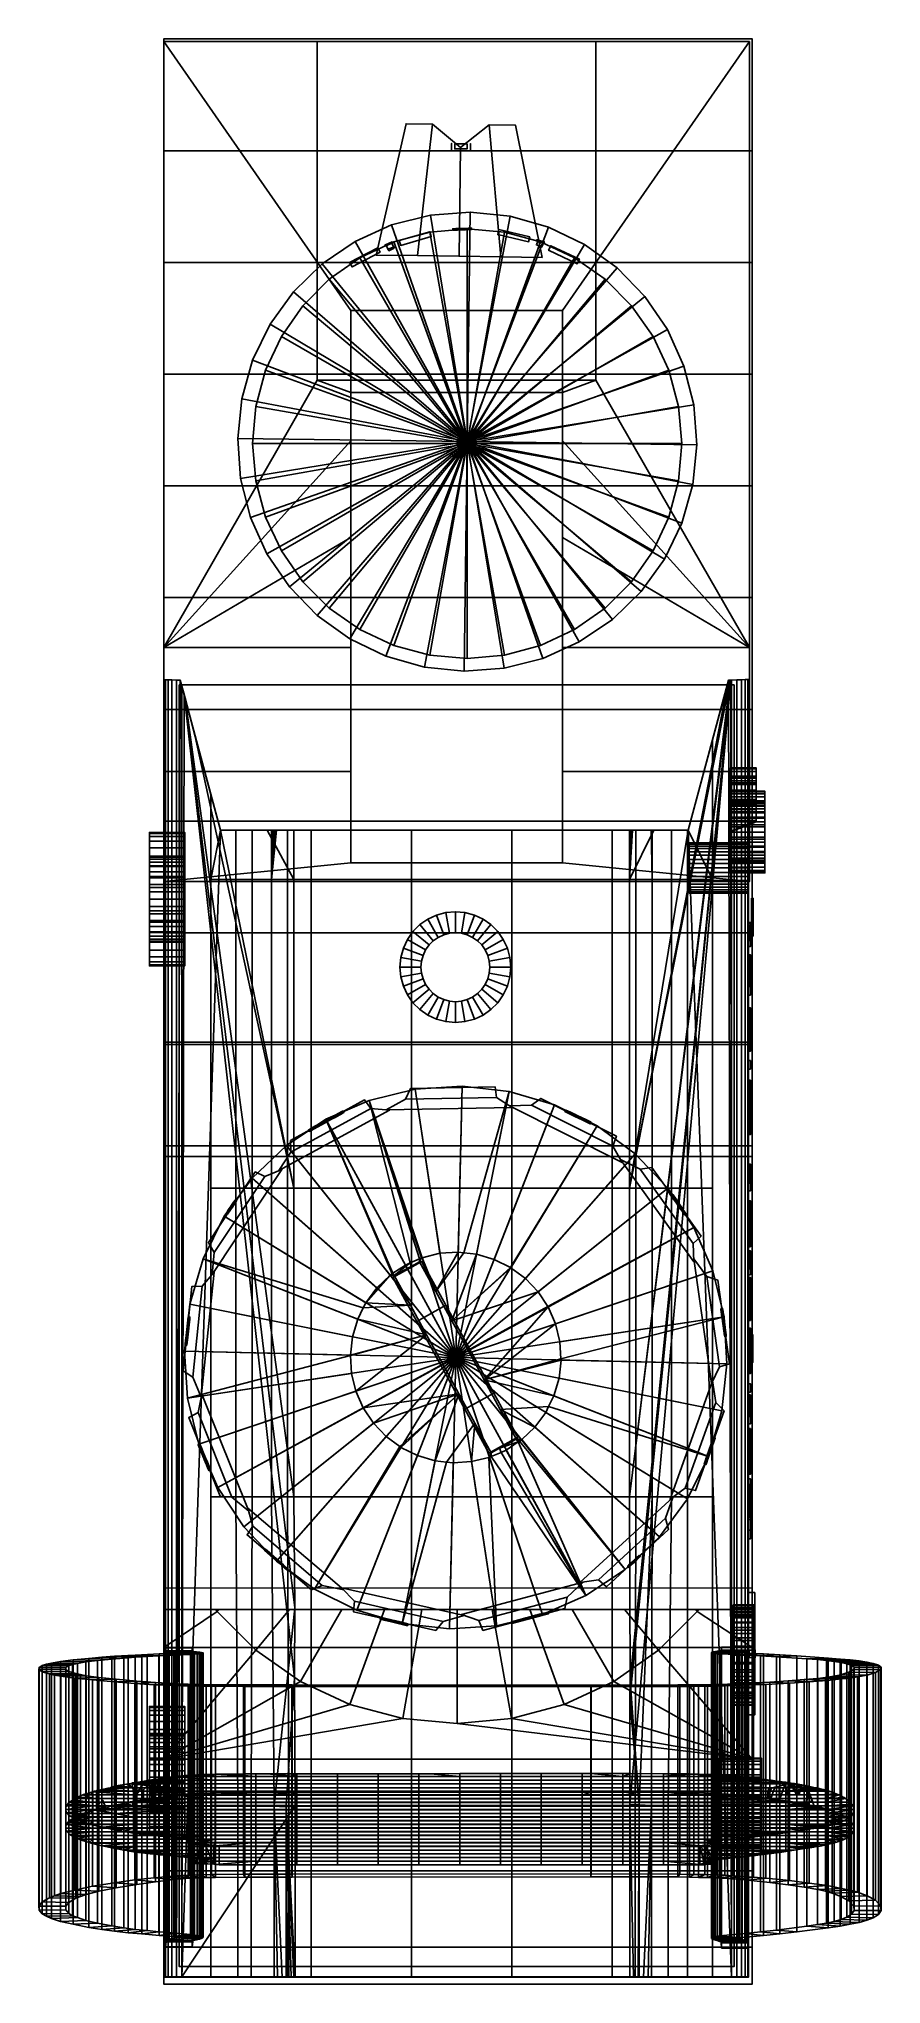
# Model space of a CAD drawing. Extents: x -1.34 to -0.82, y -5.26 to -4.07.
import ezdxf

# ---------------------------------------------------------------- set-up
doc = ezdxf.new("R2010")
doc.units = 0
for name, color, linetype in [('1', 18, 'CONTINUOUS'), ('1.1', 7, 'CONTINUOUS'), ('2', 18, 'CONTINUOUS'), ('2.1', 7, 'CONTINUOUS'), ('3', 7, 'CONTINUOUS'), ('4', 7, 'CONTINUOUS'), ('CUBO_2', 7, 'CONTINUOUS'), ('GREEN', 7, 'CONTINUOUS'), ('LENTE', 254, 'CONTINUOUS'), ('R_1', 7, 'CONTINUOUS'), ('RED', 7, 'CONTINUOUS'), ('REFLECTOR_SIGHT_1', 7, 'CONTINUOUS'), ('SIGHT', 18, 'CONTINUOUS')]:
    doc.layers.add(name, color=color, linetype=linetype)

msp = doc.modelspace()

# ---------------------------------------------------------------- meshes
at = {"layer": '1'}
mesh = msp.add_polyface(dxfattribs=at)
corners = [(-1.0817, -4.8793, -0.5068), (-1.1618, -4.7327, -0.5068), (-1.186, -4.7489, -0.5068), (-1.1618, -4.7327, -0.4938), (-1.186, -4.7489, -0.4938), (-1.1222, -4.8286, -0.473), (-1.1222, -4.8287, -0.473), (-1.1128, -4.8224, -0.473), (-1.1205, -4.8275, -0.473), (-1.121, -4.8279, -0.473), (-1.2071, -4.769, -0.5068), (-1.2071, -4.769, -0.4938), (-1.1304, -4.8365, -0.473), (-1.2244, -4.7924, -0.5068), (-1.2244, -4.7924, -0.4938), (-1.2373, -4.8185, -0.4938), (-1.2373, -4.8185, -0.5068), (-1.1068, -4.7142, -0.5068), (-1.1351, -4.7211, -0.5068), (-1.1068, -4.7142, -0.4938), (-1.1351, -4.7211, -0.4938), (-1.0915, -4.8152, -0.473), (-1.1025, -4.8179, -0.473), (-1.1028, -4.818, -0.473), (-1.1041, -4.8186, -0.473), (-1.1099, -4.8211, -0.473), (-1.2317, -4.8282, -0.5954), (-1.2317, -4.8282, -0.5072), (-1.1888, -4.7636, -0.5072), (-1.1888, -4.7636, -0.5954), (-1.1994, -4.768, -0.519), (-1.1994, -4.768, -0.5835), (-1.2052, -4.7651, -0.5194), (-1.2052, -4.7651, -0.5832), (-1.234, -4.8085, -0.5194), (-1.234, -4.8085, -0.5832), (-1.2305, -4.8147, -0.519), (-1.2305, -4.8147, -0.5835), (-1.1906, -4.7643, -0.5954), (-1.1906, -4.7643, -0.5072), (-1.1226, -4.7271, -0.5072), (-1.1226, -4.7271, -0.5954), (-1.134, -4.726, -0.519), (-1.134, -4.726, -0.5835), (-1.1379, -4.7208, -0.5194), (-1.1379, -4.7208, -0.5832), (-1.1835, -4.7458, -0.5194), (-1.1835, -4.7458, -0.5832), (-1.1833, -4.753, -0.519), (-1.1833, -4.753, -0.5835), (-1.1097, -4.7138, -0.5832), (-1.1097, -4.7138, -0.5194), (-1.1128, -4.7203, -0.519), (-1.1128, -4.7203, -0.5835), (-1.1246, -4.7269, -0.5072), (-1.1246, -4.7269, -0.5954)]
mesh.append_faces([[corners[k] for k in face] for face in [(0, 1, 2, 2), (1, 3, 4, 2), (5, 6, 4, 4), (7, 8, 3, 3), (9, 5, 4, 3), (9, 3, 8, 8), (0, 2, 10, 10), (2, 4, 11, 10), (4, 6, 12, 11), (0, 10, 13, 13), (10, 11, 14, 13), (13, 14, 15, 16), (0, 17, 18, 18), (17, 19, 20, 18), (20, 19, 21, 22), (0, 18, 1, 1), (18, 20, 3, 1), (20, 22, 23, 23), (23, 24, 20, 20), (20, 24, 25, 25), (25, 7, 3, 20), (26, 27, 28, 29), (29, 28, 30, 31), (31, 30, 32, 33), (33, 32, 34, 35), (27, 36, 30, 28), (36, 34, 32, 30), (35, 37, 31, 33), (37, 26, 29, 31), (38, 39, 40, 41), (41, 40, 42, 43), (43, 42, 44, 45), (45, 44, 46, 47), (47, 46, 48, 49), (49, 48, 39, 38), (39, 48, 42, 40), (48, 46, 44, 42), (47, 49, 43, 45), (49, 38, 41, 43), (50, 51, 52, 53), (53, 52, 54, 55)]])
mesh = msp.add_polyface(dxfattribs=at)
corners = [(-1.0817, -4.8793, -0.5068), (-0.9714, -4.754, -0.5068), (-0.9948, -4.7367, -0.5068), (-1.0478, -4.8241, -0.473), (-1.048, -4.824, -0.473), (-0.9948, -4.7367, -0.4938), (-0.9714, -4.754, -0.4938), (-1.0389, -4.8307, -0.473), (-1.0209, -4.7238, -0.5068), (-1.0581, -4.8189, -0.473), (-1.0209, -4.7238, -0.4938), (-1.0488, -4.7156, -0.5068), (-1.0488, -4.7156, -0.4938), (-1.069, -4.8157, -0.473), (-1.0778, -4.7124, -0.5068), (-1.0778, -4.7124, -0.4938), (-1.0768, -4.8149, -0.473), (-1.0802, -4.8145, -0.473), (-1.1068, -4.7142, -0.5068), (-1.1068, -4.7142, -0.4938), (-1.0915, -4.8152, -0.473), (-1.073, -4.8743, -0.4929), (-1.091, -4.8841, -0.4929), (-1.1058, -4.8571, -0.4929), (-1.0878, -4.8472, -0.4929), (-1.0742, -4.8749, -0.473), (-1.0841, -4.8568, -0.473), (-1.1026, -4.8202, -0.4929), (-1.0941, -4.8386, -0.473), (-1.025, -4.848, -0.473), (-1.0248, -4.8482, -0.473), (-1.0643, -4.8931, -0.473), (-1.0203, -4.8586, -0.473), (-1.0311, -4.8388, -0.473), (-1.0478, -4.8241, -0.473), (-1.0389, -4.8307, -0.473), (-1.048, -4.824, -0.473), (-1.0768, -4.8149, -0.473), (-1.069, -4.8157, -0.473), (-1.0581, -4.8189, -0.473), (-1.0915, -4.8152, -0.473), (-1.0802, -4.8145, -0.473), (-1.1025, -4.8179, -0.473), (-1.1246, -4.7269, -0.5954), (-1.1246, -4.7269, -0.5072), (-1.047, -4.7255, -0.5072), (-1.047, -4.7255, -0.5954), (-1.0567, -4.7192, -0.519), (-1.0567, -4.7192, -0.5835), (-1.0576, -4.7128, -0.5194), (-1.0576, -4.7128, -0.5832), (-1.1097, -4.7138, -0.5194), (-1.1097, -4.7138, -0.5832), (-1.1128, -4.7203, -0.519), (-1.1128, -4.7203, -0.5835), (-1.0487, -4.7244, -0.5954), (-1.0487, -4.7244, -0.5072), (-0.9794, -4.7592, -0.5072), (-0.9794, -4.7592, -0.5954), (-1.0294, -4.7198, -0.5832), (-1.0294, -4.7198, -0.5194), (-1.0352, -4.724, -0.519), (-1.0352, -4.724, -0.5835), (-0.985, -4.7492, -0.519), (-0.985, -4.7492, -0.5835)]
mesh.append_faces([[corners[k] for k in face] for face in [(0, 1, 2, 2), (3, 4, 5, 5), (5, 6, 7, 3), (0, 2, 8, 8), (9, 10, 5, 4), (0, 8, 11, 11), (8, 10, 12, 11), (9, 13, 12, 10), (0, 11, 14, 14), (11, 12, 15, 14), (16, 17, 15, 12), (12, 13, 16, 16), (0, 14, 18, 18), (14, 15, 19, 18), (17, 20, 19, 15), (21, 22, 23, 24), (25, 21, 24, 26), (26, 24, 27, 28), (25, 29, 30, 31), (32, 31, 30, 30), (25, 26, 33, 29), (34, 35, 33, 26), (34, 26, 36, 36), (28, 37, 38, 26), (39, 36, 26, 38), (40, 41, 28, 42), (37, 28, 41, 41), (43, 44, 45, 46), (46, 45, 47, 48), (48, 47, 49, 50), (50, 49, 51, 52), (44, 53, 47, 45), (53, 51, 49, 47), (52, 54, 48, 50), (54, 43, 46, 48), (55, 56, 57, 58), (59, 60, 61, 62), (62, 61, 56, 55), (56, 61, 63, 57), (62, 55, 58, 64)]])
mesh = msp.add_polyface(dxfattribs=at)
corners = [(-1.0817, -4.8793, -0.5068), (-0.9148, -4.8833, -0.5068), (-0.9166, -4.8543, -0.5068), (-0.9148, -4.8833, -0.4938), (-0.9166, -4.8543, -0.4938), (-1.017, -4.8801, -0.473), (-1.0176, -4.8696, -0.473), (-0.9235, -4.826, -0.5068), (-0.9235, -4.826, -0.4938), (-1.0203, -4.8586, -0.473), (-0.9351, -4.7993, -0.5068), (-0.9351, -4.7993, -0.4938), (-1.0248, -4.8482, -0.473), (-0.9513, -4.775, -0.5068), (-0.9513, -4.775, -0.4938), (-1.025, -4.848, -0.473), (-1.0311, -4.8388, -0.473), (-0.9714, -4.754, -0.5068), (-0.9714, -4.754, -0.4938), (-1.0389, -4.8307, -0.473), (-0.9948, -4.7367, -0.4938), (-0.9948, -4.7367, -0.5068), (-1.0209, -4.7238, -0.4938), (-1.0209, -4.7238, -0.5068), (-0.9794, -4.7592, -0.5954), (-0.9794, -4.7592, -0.5072), (-0.985, -4.7492, -0.519), (-0.985, -4.7492, -0.5835), (-0.9829, -4.7431, -0.5194), (-0.9829, -4.7431, -0.5832), (-1.0294, -4.7198, -0.5194), (-1.0294, -4.7198, -0.5832), (-1.0352, -4.724, -0.519), (-1.0352, -4.724, -0.5835), (-0.9803, -4.7575, -0.5954), (-0.9803, -4.7575, -0.5072), (-0.9351, -4.8205, -0.5072), (-0.9351, -4.8205, -0.5954), (-0.9355, -4.8091, -0.519), (-0.9355, -4.8091, -0.5835), (-0.9307, -4.8046, -0.5194), (-0.9307, -4.8046, -0.5832), (-0.9611, -4.7623, -0.5194), (-0.9611, -4.7623, -0.5832), (-0.9682, -4.7634, -0.519), (-0.9682, -4.7634, -0.5835), (-0.9352, -4.8186, -0.5954), (-0.9352, -4.8186, -0.5072), (-0.9244, -4.8954, -0.5072), (-0.9244, -4.8954, -0.5954), (-0.9132, -4.8833, -0.5832), (-0.9132, -4.8833, -0.5194), (-0.9204, -4.8318, -0.5194), (-0.9204, -4.8318, -0.5832), (-0.9272, -4.8295, -0.519), (-0.9272, -4.8295, -0.5835), (-0.9194, -4.8851, -0.519), (-0.9194, -4.8851, -0.5835)]
mesh.append_faces([[corners[k] for k in face] for face in [(0, 1, 2, 2), (1, 3, 4, 2), (5, 6, 4, 4), (0, 2, 7, 7), (2, 4, 8, 7), (6, 9, 8, 4), (0, 7, 10, 10), (7, 8, 11, 10), (9, 12, 11, 8), (0, 10, 13, 13), (10, 11, 14, 13), (11, 12, 15, 15), (15, 16, 14, 11), (0, 13, 17, 17), (13, 14, 18, 17), (18, 14, 16, 19), (17, 18, 20, 21), (21, 20, 22, 23), (24, 25, 26, 27), (27, 26, 28, 29), (29, 28, 30, 31), (32, 30, 28, 26), (31, 33, 27, 29), (34, 35, 36, 37), (37, 36, 38, 39), (39, 38, 40, 41), (41, 40, 42, 43), (43, 42, 44, 45), (45, 44, 35, 34), (35, 44, 38, 36), (44, 42, 40, 38), (43, 45, 39, 41), (45, 34, 37, 39), (46, 47, 48, 49), (50, 51, 52, 53), (53, 52, 54, 55), (55, 54, 47, 46), (47, 54, 56, 48), (54, 52, 51, 56), (53, 55, 57, 50), (55, 46, 49, 57)]])
mesh = msp.add_polyface(dxfattribs=at)
corners = [(-1.1304, -4.8365, -0.473), (-1.1371, -4.8456, -0.473), (-1.2244, -4.7924, -0.4938), (-1.2071, -4.769, -0.4938), (-1.0817, -4.8793, -0.5068), (-1.2244, -4.7924, -0.5068), (-1.2373, -4.8185, -0.5068), (-1.1387, -4.8488, -0.473), (-1.2373, -4.8185, -0.4938), (-1.1421, -4.8557, -0.473), (-1.2455, -4.8464, -0.5068), (-1.2455, -4.8464, -0.4938), (-1.1453, -4.8666, -0.473), (-1.2487, -4.8754, -0.5068), (-1.2487, -4.8754, -0.4938), (-1.1466, -4.8778, -0.473), (-1.1466, -4.8781, -0.473), (-1.1466, -4.8778, -0.473), (-1.0997, -4.8653, -0.473), (-1.1096, -4.8471, -0.473), (-1.1421, -4.8557, -0.473), (-1.1387, -4.8488, -0.473), (-1.1453, -4.8666, -0.473), (-1.1371, -4.8456, -0.473), (-1.1222, -4.8286, -0.473), (-1.1196, -4.8289, -0.473), (-1.1304, -4.8365, -0.473), (-1.1222, -4.8287, -0.473), (-1.121, -4.8279, -0.473), (-1.091, -4.8841, -0.4929), (-1.0898, -4.8834, -0.473), (-1.1058, -4.8571, -0.4929), (-1.1205, -4.83, -0.4929), (-1.1196, -4.8289, -0.473), (-1.1205, -4.8275, -0.473), (-1.0878, -4.8472, -0.4929), (-1.1026, -4.8202, -0.4929), (-1.1092, -4.8233, -0.473), (-1.1128, -4.8224, -0.473), (-1.1099, -4.8211, -0.473), (-1.0941, -4.8386, -0.473), (-1.104, -4.8204, -0.473), (-1.1041, -4.8186, -0.473), (-1.1028, -4.818, -0.473), (-1.1025, -4.8179, -0.473), (-1.2384, -4.9038, -0.5954), (-1.2384, -4.9038, -0.5072), (-1.2305, -4.8267, -0.5072), (-1.2305, -4.8267, -0.5954), (-1.2378, -4.8355, -0.519), (-1.2378, -4.8355, -0.5835), (-1.2443, -4.8357, -0.5194), (-1.2443, -4.8357, -0.5832), (-1.2496, -4.8875, -0.5194), (-1.2496, -4.8875, -0.5832), (-1.2436, -4.8914, -0.519), (-1.2436, -4.8914, -0.5835), (-1.234, -4.8085, -0.5832), (-1.234, -4.8085, -0.5194), (-1.2305, -4.8147, -0.519), (-1.2305, -4.8147, -0.5835), (-1.2317, -4.8282, -0.5072), (-1.2317, -4.8282, -0.5954)]
mesh.append_faces([[corners[k] for k in face] for face in [(0, 1, 2, 3), (4, 5, 6, 6), (2, 1, 7, 8), (7, 9, 8, 8), (4, 6, 10, 10), (6, 8, 11, 10), (8, 9, 12, 11), (4, 10, 13, 13), (10, 11, 14, 13), (15, 14, 11, 12), (16, 17, 18, 18), (19, 18, 20, 21), (17, 22, 20, 18), (19, 21, 23, 23), (24, 25, 19, 23), (26, 27, 23, 23), (27, 24, 23, 23), (25, 24, 28, 28), (29, 30, 18, 31), (31, 18, 19, 32), (32, 19, 25, 33), (34, 33, 25, 28), (35, 31, 32, 36), (36, 32, 33, 37), (34, 38, 39, 33), (39, 37, 33, 33), (40, 36, 37, 41), (39, 42, 41, 37), (40, 41, 43, 44), (41, 42, 43, 43), (45, 46, 47, 48), (48, 47, 49, 50), (50, 49, 51, 52), (52, 51, 53, 54), (46, 55, 49, 47), (55, 53, 51, 49), (54, 56, 50, 52), (56, 45, 48, 50), (57, 58, 59, 60), (60, 59, 61, 62)]])
mesh = msp.add_polyface(dxfattribs=at)
corners = [(-0.9775, -5.0098, -0.4938), (-1.0412, -4.93, -0.473), (-1.0411, -4.9298, -0.473), (-1.0817, -4.8793, -0.5068), (-0.9564, -4.9897, -0.5068), (-0.9391, -4.9663, -0.5068), (-1.0264, -4.9131, -0.473), (-0.9391, -4.9663, -0.4938), (-0.9564, -4.9897, -0.4938), (-1.0331, -4.9222, -0.473), (-0.9262, -4.9402, -0.5068), (-1.0246, -4.9095, -0.473), (-0.9262, -4.9402, -0.4938), (-1.0213, -4.903, -0.473), (-0.918, -4.9122, -0.5068), (-0.918, -4.9122, -0.4938), (-1.0182, -4.8921, -0.473), (-0.9148, -4.8833, -0.5068), (-0.9148, -4.8833, -0.4938), (-1.0169, -4.8809, -0.473), (-1.017, -4.8801, -0.473), (-0.9166, -4.8543, -0.4938), (-1.0599, -4.9403, -0.473), (-1.061, -4.9408, -0.473), (-1.0615, -4.9409, -0.473), (-1.06, -4.938, -0.473), (-1.072, -4.9434, -0.473), (-1.07, -4.9198, -0.473), (-1.0539, -4.9377, -0.473), (-1.0549, -4.9351, -0.473), (-1.0615, -4.9382, -0.4929), (-1.0433, -4.9313, -0.473), (-1.0507, -4.9363, -0.473), (-1.0446, -4.9295, -0.473), (-1.0435, -4.9284, -0.4929), (-1.0762, -4.9111, -0.4929), (-1.0583, -4.9013, -0.4929), (-1.0445, -4.9294, -0.473), (-1.0425, -4.9308, -0.473), (-1.0544, -4.9113, -0.473), (-1.0643, -4.8931, -0.473), (-1.0411, -4.9298, -0.473), (-1.0412, -4.93, -0.473), (-1.0246, -4.9095, -0.473), (-1.0264, -4.9131, -0.473), (-1.0331, -4.9222, -0.473), (-1.017, -4.8801, -0.473), (-1.0169, -4.8809, -0.473), (-1.0213, -4.903, -0.473), (-1.0182, -4.8921, -0.473), (-1.0203, -4.8586, -0.473), (-1.0176, -4.8696, -0.473), (-0.9244, -4.8954, -0.5954), (-0.9244, -4.8954, -0.5072), (-0.9194, -4.8851, -0.519), (-0.9194, -4.8851, -0.5835), (-0.9132, -4.8833, -0.5194), (-0.9132, -4.8833, -0.5832), (-0.9236, -4.8936, -0.5954), (-0.9236, -4.8936, -0.5072), (-0.9498, -4.9666, -0.5072), (-0.9498, -4.9666, -0.5954), (-0.9342, -4.9612, -0.5832), (-0.9342, -4.9612, -0.5194), (-0.9166, -4.9122, -0.5194), (-0.9166, -4.9122, -0.5832), (-0.9216, -4.907, -0.519), (-0.9216, -4.907, -0.5835), (-0.9405, -4.9598, -0.519), (-0.9405, -4.9598, -0.5835)]
mesh.append_faces([[corners[k] for k in face] for face in [(0, 1, 2, 2), (3, 4, 5, 5), (6, 7, 8, 9), (3, 5, 10, 10), (7, 6, 11, 12), (11, 13, 12, 12), (3, 10, 14, 14), (10, 12, 15, 14), (13, 16, 15, 12), (3, 14, 17, 17), (14, 15, 18, 17), (16, 19, 18, 15), (18, 19, 20, 21), (22, 23, 24, 25), (24, 26, 27, 25), (28, 22, 25, 29), (29, 25, 27, 30), (28, 29, 31, 32), (29, 33, 31, 31), (33, 29, 30, 34), (34, 30, 35, 36), (31, 33, 37, 38), (37, 33, 34, 39), (39, 34, 36, 40), (38, 37, 41, 42), (39, 43, 44, 45), (41, 37, 39, 45), (46, 47, 40, 40), (39, 40, 48, 43), (49, 48, 40, 47), (46, 40, 50, 51), (52, 53, 54, 55), (55, 54, 56, 57), (58, 59, 60, 61), (62, 63, 64, 65), (65, 64, 66, 67), (67, 66, 59, 58), (59, 66, 68, 60), (66, 64, 63, 68), (65, 67, 69, 62), (67, 58, 61, 69)]])
mesh = msp.add_polyface(dxfattribs=at)
corners = [(-1.0817, -4.8793, -0.5068), (-1.1921, -5.0047, -0.5068), (-1.1687, -5.0219, -0.5068), (-1.1687, -5.0219, -0.4938), (-1.1921, -5.0047, -0.4938), (-1.1246, -4.928, -0.473), (-1.1162, -4.9342, -0.473), (-1.1155, -4.9347, -0.473), (-1.1426, -5.0349, -0.5068), (-1.1426, -5.0349, -0.4938), (-1.1054, -4.9397, -0.473), (-1.1147, -5.0431, -0.5068), (-1.1147, -5.0431, -0.4938), (-1.0945, -4.9429, -0.473), (-1.0857, -5.0463, -0.5068), (-1.0857, -5.0463, -0.4938), (-1.0874, -4.9437, -0.473), (-1.0833, -4.9442, -0.473), (-1.0567, -5.0445, -0.5068), (-1.0567, -5.0445, -0.4938), (-1.072, -4.9434, -0.473), (-1.0833, -4.9442, -0.473), (-1.0874, -4.9437, -0.473), (-1.07, -4.9198, -0.473), (-1.072, -4.9434, -0.473), (-1.1162, -4.9342, -0.473), (-1.0799, -4.9016, -0.473), (-1.1155, -4.9347, -0.473), (-1.0945, -4.9429, -0.473), (-1.1054, -4.9397, -0.473), (-1.1324, -4.9198, -0.473), (-1.1387, -4.9104, -0.473), (-1.1246, -4.928, -0.473), (-1.0898, -4.8834, -0.473), (-1.1388, -4.9102, -0.473), (-1.1432, -4.9001, -0.473), (-1.0997, -4.8653, -0.473), (-1.1466, -4.8781, -0.473), (-1.1459, -4.8891, -0.473), (-1.0615, -4.9382, -0.4929), (-1.0762, -4.9111, -0.4929), (-1.091, -4.8841, -0.4929), (-1.0583, -4.9013, -0.4929), (-1.073, -4.8743, -0.4929), (-1.0643, -4.8931, -0.473), (-1.0742, -4.8749, -0.473), (-1.0783, -5.0375, -0.5954), (-1.0783, -5.0375, -0.5072), (-1.0675, -5.0413, -0.519), (-1.0675, -5.0413, -0.5835), (-1.0765, -5.0382, -0.5954), (-1.0765, -5.0382, -0.5072), (-1.1521, -5.021, -0.5072), (-1.1521, -5.021, -0.5954), (-1.1442, -5.0294, -0.519), (-1.1442, -5.0294, -0.5835), (-1.1448, -5.0358, -0.5194), (-1.1448, -5.0358, -0.5832), (-1.0941, -5.0473, -0.5194), (-1.0941, -5.0473, -0.5832), (-1.0895, -5.0418, -0.519), (-1.0895, -5.0418, -0.5835)]
mesh.append_faces([[corners[k] for k in face] for face in [(0, 1, 2, 2), (3, 4, 5, 6), (6, 7, 3, 3), (0, 2, 8, 8), (2, 3, 9, 8), (9, 3, 7, 10), (0, 8, 11, 11), (8, 9, 12, 11), (10, 13, 12, 9), (0, 11, 14, 14), (11, 12, 15, 14), (16, 17, 15, 12), (12, 13, 16, 16), (0, 14, 18, 18), (14, 15, 19, 18), (17, 20, 19, 15), (21, 22, 23, 24), (25, 26, 27, 27), (23, 22, 28, 26), (29, 27, 26, 28), (30, 31, 26, 26), (32, 30, 26, 25), (33, 26, 31, 34), (33, 34, 35, 36), (37, 36, 35, 38), (39, 23, 26, 40), (40, 26, 33, 41), (42, 40, 41, 43), (44, 42, 43, 45), (46, 47, 48, 49), (50, 51, 52, 53), (53, 52, 54, 55), (55, 54, 56, 57), (57, 56, 58, 59), (59, 58, 60, 61), (61, 60, 51, 50), (51, 60, 54, 52), (60, 58, 56, 54), (59, 61, 55, 57), (61, 50, 53, 55)]])
mesh = msp.add_polyface(dxfattribs=at)
corners = [(-1.0817, -4.8793, -0.5068), (-1.2487, -4.8754, -0.5068), (-1.2469, -4.9044, -0.5068), (-1.2487, -4.8754, -0.4938), (-1.2469, -4.9044, -0.4938), (-1.1459, -4.8891, -0.473), (-1.1466, -4.8781, -0.473), (-1.1466, -4.8778, -0.473), (-1.24, -4.9327, -0.5068), (-1.24, -4.9327, -0.4938), (-1.1432, -4.9001, -0.473), (-1.2283, -4.9594, -0.5068), (-1.2283, -4.9594, -0.4938), (-1.1388, -4.9102, -0.473), (-1.1387, -4.9104, -0.473), (-1.2122, -4.9836, -0.5068), (-1.2122, -4.9836, -0.4938), (-1.1324, -4.9198, -0.473), (-1.1921, -5.0047, -0.5068), (-1.1921, -5.0047, -0.4938), (-1.1246, -4.928, -0.473), (-1.1687, -5.0219, -0.4938), (-1.1687, -5.0219, -0.5068), (-1.1507, -5.0224, -0.5954), (-1.1507, -5.0224, -0.5072), (-1.2097, -4.9721, -0.5072), (-1.2097, -4.9721, -0.5954), (-1.2066, -4.9831, -0.519), (-1.2066, -4.9831, -0.5835), (-1.2102, -4.9885, -0.5194), (-1.2102, -4.9885, -0.5832), (-1.1706, -5.0223, -0.5194), (-1.1706, -5.0223, -0.5832), (-1.164, -5.0196, -0.519), (-1.164, -5.0196, -0.5835), (-1.2092, -4.9739, -0.5954), (-1.2092, -4.9739, -0.5072), (-1.238, -4.9019, -0.5072), (-1.238, -4.9019, -0.5954), (-1.2404, -4.9131, -0.519), (-1.2404, -4.9131, -0.5835), (-1.2461, -4.9163, -0.5194), (-1.2461, -4.9163, -0.5832), (-1.2267, -4.9646, -0.5194), (-1.2267, -4.9646, -0.5832), (-1.2196, -4.9653, -0.519), (-1.2196, -4.9653, -0.5835), (-1.2496, -4.8875, -0.5832), (-1.2496, -4.8875, -0.5194), (-1.2436, -4.8914, -0.519), (-1.2436, -4.8914, -0.5835), (-1.2384, -4.9038, -0.5072), (-1.2384, -4.9038, -0.5954)]
mesh.append_faces([[corners[k] for k in face] for face in [(0, 1, 2, 2), (1, 3, 4, 2), (5, 4, 6, 6), (3, 7, 6, 4), (0, 2, 8, 8), (2, 4, 9, 8), (9, 4, 5, 10), (0, 8, 11, 11), (8, 9, 12, 11), (13, 14, 12, 12), (9, 10, 13, 12), (0, 11, 15, 15), (11, 12, 16, 15), (16, 12, 14, 17), (0, 15, 18, 18), (15, 16, 19, 18), (20, 19, 16, 17), (18, 19, 21, 22), (23, 24, 25, 26), (26, 25, 27, 28), (28, 27, 29, 30), (30, 29, 31, 32), (32, 31, 33, 34), (34, 33, 24, 23), (24, 33, 27, 25), (33, 31, 29, 27), (32, 34, 28, 30), (34, 23, 26, 28), (35, 36, 37, 38), (38, 37, 39, 40), (40, 39, 41, 42), (42, 41, 43, 44), (44, 43, 45, 46), (46, 45, 36, 35), (36, 45, 39, 37), (45, 43, 41, 39), (44, 46, 40, 42), (46, 35, 38, 40), (47, 48, 49, 50), (50, 49, 51, 52)]])
mesh = msp.add_polyface(dxfattribs=at)
corners = [(-1.0817, -4.8793, -0.5068), (-1.0567, -5.0445, -0.5068), (-1.0284, -5.0376, -0.5068), (-1.0567, -5.0445, -0.4938), (-1.0284, -5.0376, -0.4938), (-1.0615, -4.9409, -0.473), (-1.061, -4.9408, -0.473), (-1.072, -4.9434, -0.473), (-1.0017, -5.0259, -0.5068), (-1.0017, -5.0259, -0.4938), (-1.0539, -4.9377, -0.473), (-1.0507, -4.9363, -0.473), (-1.0599, -4.9403, -0.473), (-0.9775, -5.0098, -0.5068), (-0.9775, -5.0098, -0.4938), (-1.0425, -4.9308, -0.473), (-1.0412, -4.93, -0.473), (-1.0433, -4.9313, -0.473), (-0.9564, -4.9897, -0.5068), (-0.9564, -4.9897, -0.4938), (-1.0411, -4.9298, -0.473), (-1.0331, -4.9222, -0.473), (-0.9391, -4.9663, -0.4938), (-0.9391, -4.9663, -0.5068), (-0.9262, -4.9402, -0.4938), (-0.9262, -4.9402, -0.5068), (-0.9498, -4.9666, -0.5954), (-0.9498, -4.9666, -0.5072), (-0.9405, -4.9598, -0.519), (-0.9405, -4.9598, -0.5835), (-0.9342, -4.9612, -0.5194), (-0.9342, -4.9612, -0.5832), (-0.9482, -4.9654, -0.5954), (-0.9482, -4.9654, -0.5072), (-1.0053, -5.0179, -0.5072), (-1.0053, -5.0179, -0.5954), (-0.9939, -5.0162, -0.519), (-0.9939, -5.0162, -0.5835), (-0.989, -5.0204, -0.5194), (-0.989, -5.0204, -0.5832), (-0.9507, -4.9851, -0.5194), (-0.9507, -4.9851, -0.5832), (-0.9526, -4.9782, -0.519), (-0.9526, -4.9782, -0.5835), (-1.0034, -5.0176, -0.5954), (-1.0034, -5.0176, -0.5072), (-1.0783, -5.0375, -0.5072), (-1.0783, -5.0375, -0.5954), (-1.0675, -5.0413, -0.5835), (-1.0675, -5.0413, -0.519), (-1.065, -5.0473, -0.5194), (-1.065, -5.0473, -0.5832), (-1.0147, -5.0339, -0.5194), (-1.0147, -5.0339, -0.5832), (-1.0132, -5.0269, -0.519), (-1.0132, -5.0269, -0.5835)]
mesh.append_faces([[corners[k] for k in face] for face in [(0, 1, 2, 2), (1, 3, 4, 2), (5, 6, 4, 3), (3, 7, 5, 5), (0, 2, 8, 8), (2, 4, 9, 8), (10, 11, 9, 9), (9, 4, 6, 12), (12, 10, 9, 9), (0, 8, 13, 13), (8, 9, 14, 13), (15, 16, 14, 14), (9, 11, 17, 17), (14, 9, 17, 15), (0, 13, 18, 18), (13, 14, 19, 18), (20, 21, 19, 14), (18, 19, 22, 23), (23, 22, 24, 25), (26, 27, 28, 29), (29, 28, 30, 31), (32, 33, 34, 35), (35, 34, 36, 37), (37, 36, 38, 39), (39, 38, 40, 41), (41, 40, 42, 43), (43, 42, 33, 32), (33, 42, 36, 34), (42, 40, 38, 36), (41, 43, 37, 39), (43, 32, 35, 37), (44, 45, 46, 47), (48, 49, 50, 51), (51, 50, 52, 53), (53, 52, 54, 55), (55, 54, 45, 44), (45, 54, 49, 46), (54, 52, 50, 49), (53, 55, 48, 51), (55, 44, 47, 48)]])
at = {"layer": '1.1'}
mesh = msp.add_polyface(dxfattribs=at)
corners = [(-0.9015, -5.024, -0.8113), (-0.9015, -5.0993, -0.8113), (-0.8977, -5.024, -0.8113), (-0.8977, -5.0993, -0.8113), (-0.8977, -5.024, -0.8066), (-0.8977, -5.0993, -0.8066), (-0.9015, -5.024, -0.8066), (-0.9015, -5.0993, -0.8066), (-0.9011, -5.064, -0.8466), (-0.9011, -5.064, -0.7713), (-0.8974, -5.064, -0.8466), (-0.8974, -5.064, -0.7713), (-0.8974, -5.0594, -0.8466), (-0.8974, -5.0594, -0.7713), (-0.9011, -5.0594, -0.8466), (-0.9011, -5.0594, -0.7713), (-0.9109, -5.0625, -0.8345), (-0.9109, -5.0625, -0.8389), (-0.9109, -5.0625, -0.8389), (-0.8983, -5.0625, -0.8389), (-0.8983, -5.0625, -0.8389), (-0.8983, -5.0625, -0.8345), (-0.8983, -5.0625, -0.8345), (-0.9109, -5.0625, -0.8345), (-0.9109, -5.0579, -0.8341), (-0.9109, -5.0571, -0.8385), (-0.9109, -5.0571, -0.8385), (-0.8983, -5.0571, -0.8385), (-0.8983, -5.0571, -0.8385), (-0.8983, -5.0579, -0.8341), (-0.8983, -5.0579, -0.8341), (-0.9109, -5.0579, -0.8341), (-0.9109, -5.0535, -0.8329), (-0.9109, -5.0519, -0.8371), (-0.9109, -5.0519, -0.8371), (-0.8983, -5.0519, -0.8371), (-0.8983, -5.0519, -0.8371), (-0.8983, -5.0535, -0.8329), (-0.8983, -5.0535, -0.8329), (-0.9109, -5.0535, -0.8329), (-0.9109, -5.0493, -0.8309), (-0.9109, -5.0471, -0.8348), (-0.9109, -5.0471, -0.8348), (-0.8983, -5.0471, -0.8348), (-0.8983, -5.0471, -0.8348), (-0.8983, -5.0493, -0.8309), (-0.8983, -5.0493, -0.8309), (-0.9109, -5.0493, -0.8309), (-0.9109, -5.0455, -0.8283), (-0.9109, -5.0426, -0.8317), (-0.9109, -5.0426, -0.8317), (-0.8983, -5.0426, -0.8317), (-0.8983, -5.0426, -0.8317), (-0.8983, -5.0455, -0.8283), (-0.8983, -5.0455, -0.8283), (-0.9109, -5.0455, -0.8283), (-0.9109, -5.0423, -0.825), (-0.9109, -5.0388, -0.8279), (-0.9109, -5.0388, -0.8279), (-0.8983, -5.0388, -0.8279), (-0.8983, -5.0388, -0.8279), (-0.8983, -5.0423, -0.825), (-0.8983, -5.0423, -0.825), (-0.9109, -5.0423, -0.825), (-0.9109, -5.0396, -0.8213), (-0.9109, -5.0357, -0.8235), (-0.9109, -5.0357, -0.8235), (-0.8983, -5.0357, -0.8235), (-0.8983, -5.0357, -0.8235), (-0.8983, -5.0396, -0.8213), (-0.8983, -5.0396, -0.8213), (-0.9109, -5.0396, -0.8213), (-0.9109, -5.0377, -0.8171), (-0.9109, -5.0335, -0.8186), (-0.9109, -5.0335, -0.8186), (-0.8983, -5.0335, -0.8186), (-0.8983, -5.0335, -0.8186), (-0.8983, -5.0377, -0.8171), (-0.8983, -5.0377, -0.8171), (-0.9109, -5.0377, -0.8171), (-0.9109, -5.0365, -0.8126), (-0.9109, -5.0321, -0.8134), (-0.9109, -5.0321, -0.8134), (-0.8983, -5.0321, -0.8134), (-0.8983, -5.0321, -0.8134), (-0.8983, -5.0365, -0.8126), (-0.8983, -5.0365, -0.8126), (-0.9109, -5.0365, -0.8126), (-0.9109, -5.0361, -0.8081), (-0.9109, -5.0316, -0.8081), (-0.9109, -5.0316, -0.8081), (-0.8983, -5.0316, -0.8081), (-0.8983, -5.0316, -0.8081), (-0.8983, -5.0361, -0.8081), (-0.8983, -5.0361, -0.8081), (-0.9109, -5.0361, -0.8081), (-0.9109, -5.0365, -0.8035), (-0.9109, -5.0321, -0.8027), (-0.9109, -5.0321, -0.8027), (-0.8983, -5.0321, -0.8027), (-0.8983, -5.0321, -0.8027), (-0.8983, -5.0365, -0.8035), (-0.8983, -5.0365, -0.8035), (-0.9109, -5.0365, -0.8035), (-0.9109, -5.0377, -0.799), (-0.9109, -5.0335, -0.7975), (-0.9109, -5.0335, -0.7975), (-0.8983, -5.0335, -0.7975), (-0.8983, -5.0335, -0.7975), (-0.8983, -5.0377, -0.799), (-0.8983, -5.0377, -0.799), (-0.9109, -5.0377, -0.799), (-0.9109, -5.0396, -0.7948), (-0.9109, -5.0357, -0.7926), (-0.9109, -5.0357, -0.7926), (-0.8983, -5.0357, -0.7926), (-0.8983, -5.0357, -0.7926), (-0.8983, -5.0396, -0.7948), (-0.8983, -5.0396, -0.7948), (-0.9109, -5.0396, -0.7948), (-0.9109, -5.0423, -0.7911), (-0.9109, -5.0388, -0.7882), (-0.9109, -5.0388, -0.7882), (-0.8983, -5.0388, -0.7882), (-0.8983, -5.0388, -0.7882), (-0.8983, -5.0423, -0.7911), (-0.8983, -5.0423, -0.7911), (-0.9109, -5.0423, -0.7911), (-0.9109, -5.0455, -0.7878), (-0.9109, -5.0426, -0.7844), (-0.9109, -5.0426, -0.7844), (-0.8983, -5.0426, -0.7844), (-0.8983, -5.0426, -0.7844), (-0.8983, -5.0455, -0.7878), (-0.8983, -5.0455, -0.7878), (-0.9109, -5.0455, -0.7878), (-0.9109, -5.0493, -0.7852), (-0.9109, -5.0471, -0.7813), (-0.9109, -5.0471, -0.7813), (-0.8983, -5.0471, -0.7813), (-0.8983, -5.0471, -0.7813), (-0.8983, -5.0493, -0.7852), (-0.8983, -5.0493, -0.7852), (-0.9109, -5.0493, -0.7852), (-0.9109, -5.0535, -0.7832), (-0.9109, -5.0519, -0.779), (-0.9109, -5.0519, -0.779), (-0.8983, -5.0519, -0.779), (-0.8983, -5.0519, -0.779), (-0.8983, -5.0535, -0.7832), (-0.8983, -5.0535, -0.7832), (-0.9109, -5.0535, -0.7832), (-0.9109, -5.0579, -0.782), (-0.9109, -5.0571, -0.7776), (-0.9109, -5.0571, -0.7776), (-0.8983, -5.0571, -0.7776), (-0.8983, -5.0571, -0.7776), (-0.8983, -5.0579, -0.782), (-0.8983, -5.0579, -0.782), (-0.9109, -5.0579, -0.782), (-0.9109, -5.0625, -0.7816), (-0.9109, -5.0625, -0.7772), (-0.9109, -5.0625, -0.7772), (-0.8983, -5.0625, -0.7772), (-0.8983, -5.0625, -0.7772), (-0.8983, -5.0625, -0.7816), (-0.8983, -5.0625, -0.7816), (-0.9109, -5.0625, -0.7816), (-0.9109, -5.0671, -0.782), (-0.9109, -5.0679, -0.7776), (-0.9109, -5.0679, -0.7776), (-0.8983, -5.0679, -0.7776), (-0.8983, -5.0679, -0.7776), (-0.8983, -5.0671, -0.782), (-0.8983, -5.0671, -0.782), (-0.9109, -5.0671, -0.782), (-0.9109, -5.0715, -0.7832), (-0.9109, -5.0731, -0.779), (-0.9109, -5.0731, -0.779), (-0.8983, -5.0731, -0.779), (-0.8983, -5.0731, -0.779), (-0.8983, -5.0715, -0.7832), (-0.8983, -5.0715, -0.7832), (-0.9109, -5.0715, -0.7832), (-0.9109, -5.0757, -0.7852), (-0.9109, -5.0779, -0.7813), (-0.9109, -5.0779, -0.7813), (-0.8983, -5.0779, -0.7813), (-0.8983, -5.0779, -0.7813), (-0.8983, -5.0757, -0.7852), (-0.8983, -5.0757, -0.7852), (-0.9109, -5.0757, -0.7852), (-0.9109, -5.0795, -0.7878), (-0.9109, -5.0823, -0.7844), (-0.9109, -5.0823, -0.7844), (-0.8983, -5.0823, -0.7844), (-0.8983, -5.0823, -0.7844), (-0.8983, -5.0795, -0.7878), (-0.8983, -5.0795, -0.7878), (-0.9109, -5.0795, -0.7878), (-0.9109, -5.0827, -0.7911), (-0.9109, -5.0861, -0.7882), (-0.9109, -5.0861, -0.7882), (-0.8983, -5.0861, -0.7882), (-0.8983, -5.0861, -0.7882), (-0.8983, -5.0827, -0.7911), (-0.8983, -5.0827, -0.7911), (-0.9109, -5.0827, -0.7911), (-0.9109, -5.0854, -0.7948), (-0.9109, -5.0892, -0.7926), (-0.9109, -5.0892, -0.7926), (-0.8983, -5.0892, -0.7926), (-0.8983, -5.0892, -0.7926), (-0.8983, -5.0854, -0.7948), (-0.8983, -5.0854, -0.7948), (-0.9109, -5.0854, -0.7948), (-0.9109, -5.0873, -0.799), (-0.9109, -5.0915, -0.7975), (-0.9109, -5.0915, -0.7975), (-0.8983, -5.0915, -0.7975), (-0.8983, -5.0915, -0.7975), (-0.8983, -5.0873, -0.799), (-0.8983, -5.0873, -0.799), (-0.9109, -5.0873, -0.799), (-0.9109, -5.0885, -0.8035), (-0.9109, -5.0929, -0.8027), (-0.9109, -5.0929, -0.8027), (-0.8983, -5.0929, -0.8027), (-0.8983, -5.0929, -0.8027), (-0.8983, -5.0885, -0.8035), (-0.8983, -5.0885, -0.8035), (-0.9109, -5.0885, -0.8035), (-0.9109, -5.0889, -0.8081), (-0.9109, -5.0934, -0.8081), (-0.9109, -5.0934, -0.8081), (-0.8983, -5.0934, -0.8081), (-0.8983, -5.0934, -0.8081), (-0.8983, -5.0889, -0.8081), (-0.8983, -5.0889, -0.8081), (-0.9109, -5.0889, -0.8081), (-0.9109, -5.0885, -0.8126), (-0.9109, -5.0929, -0.8134), (-0.9109, -5.0929, -0.8134), (-0.8983, -5.0929, -0.8134), (-0.8983, -5.0929, -0.8134), (-0.8983, -5.0885, -0.8126), (-0.8983, -5.0885, -0.8126), (-0.9109, -5.0885, -0.8126), (-0.9109, -5.0873, -0.8171), (-0.9109, -5.0915, -0.8186), (-0.9109, -5.0915, -0.8186), (-0.8983, -5.0915, -0.8186), (-0.8983, -5.0915, -0.8186), (-0.8983, -5.0873, -0.8171), (-0.8983, -5.0873, -0.8171), (-0.9109, -5.0873, -0.8171), (-0.9109, -5.0854, -0.8213), (-0.9109, -5.0892, -0.8235), (-0.9109, -5.0892, -0.8235), (-0.8983, -5.0892, -0.8235), (-0.8983, -5.0892, -0.8235), (-0.8983, -5.0854, -0.8213), (-0.8983, -5.0854, -0.8213), (-0.9109, -5.0854, -0.8213), (-0.9109, -5.0827, -0.825), (-0.9109, -5.0861, -0.8279), (-0.9109, -5.0861, -0.8279), (-0.8983, -5.0861, -0.8279), (-0.8983, -5.0861, -0.8279), (-0.8983, -5.0827, -0.825), (-0.8983, -5.0827, -0.825), (-0.9109, -5.0827, -0.825), (-0.9109, -5.0795, -0.8283), (-0.9109, -5.0823, -0.8317), (-0.9109, -5.0823, -0.8317), (-0.8983, -5.0823, -0.8317), (-0.8983, -5.0823, -0.8317), (-0.8983, -5.0795, -0.8283), (-0.8983, -5.0795, -0.8283), (-0.9109, -5.0795, -0.8283), (-0.9109, -5.0757, -0.8309), (-0.9109, -5.0779, -0.8348), (-0.9109, -5.0779, -0.8348), (-0.8983, -5.0779, -0.8348), (-0.8983, -5.0779, -0.8348), (-0.8983, -5.0757, -0.8309), (-0.8983, -5.0757, -0.8309), (-0.9109, -5.0757, -0.8309), (-0.9109, -5.0715, -0.8329), (-0.9109, -5.0731, -0.8371), (-0.9109, -5.0731, -0.8371), (-0.8983, -5.0731, -0.8371), (-0.8983, -5.0731, -0.8371), (-0.8983, -5.0715, -0.8329), (-0.8983, -5.0715, -0.8329), (-0.9109, -5.0715, -0.8329), (-0.9109, -5.0671, -0.8341), (-0.9109, -5.0679, -0.8385), (-0.9109, -5.0679, -0.8385), (-0.8983, -5.0679, -0.8385), (-0.8983, -5.0679, -0.8385), (-0.8983, -5.0671, -0.8341), (-0.8983, -5.0671, -0.8341), (-0.9109, -5.0671, -0.8341)]
mesh.append_faces([[corners[k] for k in face] for face in [(0, 1, 3, 2), (2, 3, 5, 4), (4, 5, 7, 6), (6, 7, 1, 0), (1, 7, 5, 3), (6, 0, 2, 4), (8, 9, 11, 10), (10, 11, 13, 12), (12, 13, 15, 14), (14, 15, 9, 8), (9, 15, 13, 11), (14, 8, 10, 12), (16, 17, 25, 24), (18, 19, 27, 26), (20, 21, 29, 28), (22, 23, 31, 30), (24, 25, 33, 32), (26, 27, 35, 34), (28, 29, 37, 36), (30, 31, 39, 38), (32, 33, 41, 40), (34, 35, 43, 42), (36, 37, 45, 44), (38, 39, 47, 46), (40, 41, 49, 48), (42, 43, 51, 50), (44, 45, 53, 52), (46, 47, 55, 54), (48, 49, 57, 56), (50, 51, 59, 58), (52, 53, 61, 60), (54, 55, 63, 62), (56, 57, 65, 64), (58, 59, 67, 66), (60, 61, 69, 68), (62, 63, 71, 70), (64, 65, 73, 72), (66, 67, 75, 74), (68, 69, 77, 76), (70, 71, 79, 78), (72, 73, 81, 80), (74, 75, 83, 82), (76, 77, 85, 84), (78, 79, 87, 86), (80, 81, 89, 88), (82, 83, 91, 90), (84, 85, 93, 92), (86, 87, 95, 94), (88, 89, 97, 96), (90, 91, 99, 98), (92, 93, 101, 100), (94, 95, 103, 102), (96, 97, 105, 104), (98, 99, 107, 106), (100, 101, 109, 108), (102, 103, 111, 110), (104, 105, 113, 112), (106, 107, 115, 114), (108, 109, 117, 116), (110, 111, 119, 118), (112, 113, 121, 120), (114, 115, 123, 122), (116, 117, 125, 124), (118, 119, 127, 126), (120, 121, 129, 128), (122, 123, 131, 130), (124, 125, 133, 132), (126, 127, 135, 134), (128, 129, 137, 136), (130, 131, 139, 138), (132, 133, 141, 140), (134, 135, 143, 142), (136, 137, 145, 144), (138, 139, 147, 146), (140, 141, 149, 148), (142, 143, 151, 150), (144, 145, 153, 152), (146, 147, 155, 154), (148, 149, 157, 156), (150, 151, 159, 158), (152, 153, 161, 160), (154, 155, 163, 162), (156, 157, 165, 164), (158, 159, 167, 166), (160, 161, 169, 168), (162, 163, 171, 170), (164, 165, 173, 172), (166, 167, 175, 174), (168, 169, 177, 176), (170, 171, 179, 178), (172, 173, 181, 180), (174, 175, 183, 182), (176, 177, 185, 184), (178, 179, 187, 186), (180, 181, 189, 188), (182, 183, 191, 190), (184, 185, 193, 192), (186, 187, 195, 194), (188, 189, 197, 196), (190, 191, 199, 198), (192, 193, 201, 200), (194, 195, 203, 202), (196, 197, 205, 204), (198, 199, 207, 206), (200, 201, 209, 208), (202, 203, 211, 210), (204, 205, 213, 212), (206, 207, 215, 214), (208, 209, 217, 216), (210, 211, 219, 218), (212, 213, 221, 220), (214, 215, 223, 222), (216, 217, 225, 224), (218, 219, 227, 226), (220, 221, 229, 228), (222, 223, 231, 230), (224, 225, 233, 232), (226, 227, 235, 234), (228, 229, 237, 236), (230, 231, 239, 238), (232, 233, 241, 240), (234, 235, 243, 242), (236, 237, 245, 244), (238, 239, 247, 246), (240, 241, 249, 248), (242, 243, 251, 250), (244, 245, 253, 252), (246, 247, 255, 254), (248, 249, 257, 256), (250, 251, 259, 258), (252, 253, 261, 260), (254, 255, 263, 262), (256, 257, 265, 264), (258, 259, 267, 266), (260, 261, 269, 268), (262, 263, 271, 270), (264, 265, 273, 272), (266, 267, 275, 274), (268, 269, 277, 276), (270, 271, 279, 278), (272, 273, 281, 280), (274, 275, 283, 282), (276, 277, 285, 284), (278, 279, 287, 286), (280, 281, 289, 288), (282, 283, 291, 290), (284, 285, 293, 292), (286, 287, 295, 294), (288, 289, 297, 296), (290, 291, 299, 298), (292, 293, 301, 300), (294, 295, 303, 302), (296, 297, 17, 16), (298, 299, 19, 18), (300, 301, 21, 20), (302, 303, 23, 22)]])
at = {"layer": '2'}
mesh = msp.add_polyface(dxfattribs=at)
corners = [(-1.1308, -4.2008, -0.78), (-1.1308, -4.2008, -0.7247), (-1.1053, -4.2011, -0.78), (-1.1053, -4.2011, -0.7247), (-1.0797, -4.2015, -0.78), (-1.0797, -4.2015, -0.7247), (-1.0541, -4.2018, -0.78), (-1.0541, -4.2018, -0.7247), (-1.0286, -4.2022, -0.78), (-1.0286, -4.2022, -0.7247), (-1.0449, -4.1208, -0.78), (-1.0449, -4.1208, -0.7247), (-1.0611, -4.1206, -0.78), (-1.0611, -4.1206, -0.7247), (-1.0788, -4.1346, -0.78), (-1.0788, -4.1346, -0.7247), (-1.0961, -4.1201, -0.78), (-1.0961, -4.1201, -0.7247), (-1.1123, -4.1199, -0.78), (-1.1123, -4.1199, -0.7247), (-1.0747, -4.3156, -0.7887), (-1.0747, -4.3156, -0.7153), (-0.9334, -4.3175, -0.7887), (-0.9334, -4.3175, -0.7887), (-0.9334, -4.3175, -0.7153), (-0.9334, -4.3175, -0.7153), (-0.9352, -4.293, -0.7887), (-0.9352, -4.293, -0.7887), (-0.9352, -4.293, -0.7153), (-0.9352, -4.293, -0.7153), (-0.9413, -4.2691, -0.7887), (-0.9413, -4.2691, -0.7887), (-0.9413, -4.2691, -0.7153), (-0.9413, -4.2691, -0.7153), (-0.9514, -4.2466, -0.7887), (-0.9514, -4.2466, -0.7887), (-0.9514, -4.2466, -0.7153), (-0.9514, -4.2466, -0.7153), (-0.9653, -4.2263, -0.7887), (-0.9653, -4.2263, -0.7887), (-0.9653, -4.2263, -0.7153), (-0.9653, -4.2263, -0.7153), (-0.9824, -4.2086, -0.7887), (-0.9824, -4.2086, -0.7887), (-0.9824, -4.2086, -0.7153), (-0.9824, -4.2086, -0.7153), (-1.0024, -4.1942, -0.7887), (-1.0024, -4.1942, -0.7887), (-1.0024, -4.1942, -0.7153), (-1.0024, -4.1942, -0.7153), (-1.0246, -4.1835, -0.7887), (-1.0246, -4.1835, -0.7887), (-1.0246, -4.1835, -0.7153), (-1.0246, -4.1835, -0.7153), (-1.0483, -4.1768, -0.7887), (-1.0483, -4.1768, -0.7887), (-1.0483, -4.1768, -0.7153), (-1.0483, -4.1768, -0.7153), (-1.0728, -4.1743, -0.7887), (-1.0728, -4.1743, -0.7887), (-1.0728, -4.1743, -0.7153), (-1.0728, -4.1743, -0.7153), (-1.0974, -4.1762, -0.7887), (-1.0974, -4.1762, -0.7887), (-1.0974, -4.1762, -0.7153), (-1.0974, -4.1762, -0.7153), (-1.1213, -4.1822, -0.7887), (-1.1213, -4.1822, -0.7887), (-1.1213, -4.1822, -0.7153), (-1.1213, -4.1822, -0.7153), (-1.1437, -4.1923, -0.7887), (-1.1437, -4.1923, -0.7887), (-1.1437, -4.1923, -0.7153), (-1.1437, -4.1923, -0.7153), (-1.1641, -4.2062, -0.7887), (-1.1641, -4.2062, -0.7887), (-1.1641, -4.2062, -0.7153), (-1.1641, -4.2062, -0.7153), (-1.1817, -4.2234, -0.7887), (-1.1817, -4.2234, -0.7887), (-1.1817, -4.2234, -0.7153), (-1.1817, -4.2234, -0.7153), (-1.1961, -4.2433, -0.7887), (-1.1961, -4.2433, -0.7887), (-1.1961, -4.2433, -0.7153), (-1.1961, -4.2433, -0.7153), (-1.2068, -4.2655, -0.7887), (-1.2068, -4.2655, -0.7887), (-1.2068, -4.2655, -0.7153), (-1.2068, -4.2655, -0.7153), (-1.2135, -4.2892, -0.7887), (-1.2135, -4.2892, -0.7887), (-1.2135, -4.2892, -0.7153), (-1.2135, -4.2892, -0.7153), (-1.216, -4.3137, -0.7887), (-1.216, -4.3137, -0.7887), (-1.216, -4.3137, -0.7153), (-1.216, -4.3137, -0.7153), (-1.2142, -4.3383, -0.7887), (-1.2142, -4.3383, -0.7887), (-1.2142, -4.3383, -0.7153), (-1.2142, -4.3383, -0.7153), (-1.2081, -4.3622, -0.7887), (-1.2081, -4.3622, -0.7887), (-1.2081, -4.3622, -0.7153), (-1.2081, -4.3622, -0.7153), (-1.198, -4.3846, -0.7887), (-1.198, -4.3846, -0.7887), (-1.198, -4.3846, -0.7153), (-1.198, -4.3846, -0.7153), (-1.1842, -4.405, -0.7887), (-1.1842, -4.405, -0.7887), (-1.1842, -4.405, -0.7153), (-1.1842, -4.405, -0.7153), (-1.167, -4.4226, -0.7887), (-1.167, -4.4226, -0.7887), (-1.167, -4.4226, -0.7153), (-1.167, -4.4226, -0.7153), (-1.147, -4.437, -0.7887), (-1.147, -4.437, -0.7887), (-1.147, -4.437, -0.7153), (-1.147, -4.437, -0.7153), (-1.1248, -4.4477, -0.7887), (-1.1248, -4.4477, -0.7887), (-1.1248, -4.4477, -0.7153), (-1.1248, -4.4477, -0.7153), (-1.1011, -4.4544, -0.7887), (-1.1011, -4.4544, -0.7887), (-1.1011, -4.4544, -0.7153), (-1.1011, -4.4544, -0.7153), (-1.0766, -4.4569, -0.7887), (-1.0766, -4.4569, -0.7887), (-1.0766, -4.4569, -0.7153), (-1.0766, -4.4569, -0.7153), (-1.052, -4.4551, -0.7887), (-1.052, -4.4551, -0.7887), (-1.052, -4.4551, -0.7153), (-1.052, -4.4551, -0.7153), (-1.0282, -4.449, -0.7887), (-1.0282, -4.449, -0.7887), (-1.0282, -4.449, -0.7153), (-1.0282, -4.449, -0.7153), (-1.0057, -4.4389, -0.7887), (-1.0057, -4.4389, -0.7887), (-1.0057, -4.4389, -0.7153), (-1.0057, -4.4389, -0.7153), (-0.9853, -4.4251, -0.7887), (-0.9853, -4.4251, -0.7887), (-0.9853, -4.4251, -0.7153), (-0.9853, -4.4251, -0.7153), (-0.9677, -4.4079, -0.7887), (-0.9677, -4.4079, -0.7887), (-0.9677, -4.4079, -0.7153), (-0.9677, -4.4079, -0.7153), (-0.9533, -4.3879, -0.7887), (-0.9533, -4.3879, -0.7887), (-0.9533, -4.3879, -0.7153), (-0.9533, -4.3879, -0.7153), (-0.9426, -4.3657, -0.7887), (-0.9426, -4.3657, -0.7887), (-0.9426, -4.3657, -0.7153), (-0.9426, -4.3657, -0.7153), (-0.9359, -4.342, -0.7887), (-0.9359, -4.342, -0.7887), (-0.9359, -4.342, -0.7153), (-0.9359, -4.342, -0.7153), (-1.0844, -4.1363, -0.7796), (-1.0844, -4.1363, -0.7249), (-1.0727, -4.1365, -0.7796), (-1.0727, -4.1365, -0.7249), (-1.0727, -4.1321, -0.7796), (-1.0727, -4.1321, -0.7249), (-1.0843, -4.132, -0.7796), (-1.0843, -4.132, -0.7249)]
mesh.append_faces([[corners[k] for k in face] for face in [(0, 1, 3, 2), (2, 3, 5, 4), (4, 5, 7, 6), (6, 7, 9, 8), (8, 9, 11, 10), (10, 11, 13, 12), (12, 13, 15, 14), (14, 15, 17, 16), (16, 17, 19, 18), (18, 19, 1, 0), (1, 19, 17, 3), (3, 17, 15, 5), (5, 15, 13, 7), (7, 13, 11, 9), (18, 0, 2, 16), (16, 2, 4, 14), (14, 4, 6, 12), (12, 6, 8, 10), (20, 22, 26, 26), (23, 24, 28, 27), (25, 21, 29, 29), (20, 26, 30, 30), (27, 28, 32, 31), (29, 21, 33, 33), (20, 30, 34, 34), (31, 32, 36, 35), (33, 21, 37, 37), (20, 34, 38, 38), (35, 36, 40, 39), (37, 21, 41, 41), (20, 38, 42, 42), (39, 40, 44, 43), (41, 21, 45, 45), (20, 42, 46, 46), (43, 44, 48, 47), (45, 21, 49, 49), (20, 46, 50, 50), (47, 48, 52, 51), (49, 21, 53, 53), (20, 50, 54, 54), (51, 52, 56, 55), (53, 21, 57, 57), (20, 54, 58, 58), (55, 56, 60, 59), (57, 21, 61, 61), (20, 58, 62, 62), (59, 60, 64, 63), (61, 21, 65, 65), (20, 62, 66, 66), (63, 64, 68, 67), (65, 21, 69, 69), (20, 66, 70, 70), (67, 68, 72, 71), (69, 21, 73, 73), (20, 70, 74, 74), (71, 72, 76, 75), (73, 21, 77, 77), (20, 74, 78, 78), (75, 76, 80, 79), (77, 21, 81, 81), (20, 78, 82, 82), (79, 80, 84, 83), (81, 21, 85, 85), (20, 82, 86, 86), (83, 84, 88, 87), (85, 21, 89, 89), (20, 86, 90, 90), (87, 88, 92, 91), (89, 21, 93, 93), (20, 90, 94, 94), (91, 92, 96, 95), (93, 21, 97, 97), (20, 94, 98, 98), (95, 96, 100, 99), (97, 21, 101, 101), (20, 98, 102, 102), (99, 100, 104, 103), (101, 21, 105, 105), (20, 102, 106, 106), (103, 104, 108, 107), (105, 21, 109, 109), (20, 106, 110, 110), (107, 108, 112, 111), (109, 21, 113, 113), (20, 110, 114, 114), (111, 112, 116, 115), (113, 21, 117, 117), (20, 114, 118, 118), (115, 116, 120, 119), (117, 21, 121, 121), (20, 118, 122, 122), (119, 120, 124, 123), (121, 21, 125, 125), (20, 122, 126, 126), (123, 124, 128, 127), (125, 21, 129, 129), (20, 126, 130, 130), (127, 128, 132, 131), (129, 21, 133, 133), (20, 130, 134, 134), (131, 132, 136, 135), (133, 21, 137, 137), (20, 134, 138, 138), (135, 136, 140, 139), (137, 21, 141, 141), (20, 138, 142, 142), (139, 140, 144, 143), (141, 21, 145, 145), (20, 142, 146, 146), (143, 144, 148, 147), (145, 21, 149, 149), (20, 146, 150, 150), (147, 148, 152, 151), (149, 21, 153, 153), (20, 150, 154, 154), (151, 152, 156, 155), (153, 21, 157, 157), (20, 154, 158, 158), (155, 156, 160, 159), (157, 21, 161, 161), (20, 158, 162, 162), (159, 160, 164, 163), (161, 21, 165, 165), (20, 162, 22, 22), (163, 164, 24, 23), (165, 21, 25, 25), (166, 167, 169, 168), (168, 169, 171, 170), (172, 173, 167, 166)]])
at = {"layer": '2.1'}
mesh = msp.add_polyface(dxfattribs=at)
corners = [(-0.9126, -4.5555, -0.6488), (-0.9126, -4.5555, -0.6548), (-0.9126, -4.5555, -0.6548), (-0.912, -4.5555, -0.6548), (-0.9126, -4.5555, -0.6548), (-0.912, -4.5555, -0.6488), (-0.9126, -4.5555, -0.6488), (-0.9126, -4.5555, -0.6488), (-0.9126, -4.5497, -0.6483), (-0.9126, -4.5487, -0.6542), (-0.9126, -4.5487, -0.6542), (-0.8969, -4.5487, -0.6542), (-0.8969, -4.5487, -0.6542), (-0.8969, -4.5497, -0.6483), (-0.8969, -4.5497, -0.6483), (-0.9126, -4.5497, -0.6483), (-0.9126, -4.5441, -0.6468), (-0.9126, -4.5421, -0.6524), (-0.9126, -4.5421, -0.6524), (-0.8969, -4.5421, -0.6524), (-0.8969, -4.5421, -0.6524), (-0.8969, -4.5441, -0.6468), (-0.8969, -4.5441, -0.6468), (-0.9126, -4.5441, -0.6468), (-0.9126, -4.5389, -0.6444), (-0.9126, -4.5359, -0.6496), (-0.9126, -4.5359, -0.6496), (-0.8969, -4.5359, -0.6496), (-0.8969, -4.5359, -0.6496), (-0.8969, -4.5389, -0.6444), (-0.8969, -4.5389, -0.6444), (-0.9126, -4.5389, -0.6444), (-0.9126, -4.5342, -0.6411), (-0.9126, -4.5303, -0.6456), (-0.9126, -4.5303, -0.6456), (-0.8969, -4.5303, -0.6456), (-0.8969, -4.5303, -0.6456), (-0.8969, -4.5342, -0.6411), (-0.8969, -4.5342, -0.6411), (-0.9126, -4.5342, -0.6411), (-0.9126, -4.5301, -0.637), (-0.9126, -4.5255, -0.6408), (-0.9126, -4.5255, -0.6408), (-0.8969, -4.5255, -0.6408), (-0.8969, -4.5255, -0.6408), (-0.8969, -4.5301, -0.637), (-0.8969, -4.5301, -0.637), (-0.9126, -4.5301, -0.637), (-0.9126, -4.5267, -0.6322), (-0.9126, -4.5216, -0.6352), (-0.9126, -4.5216, -0.6352), (-0.8969, -4.5216, -0.6352), (-0.8969, -4.5216, -0.6352), (-0.8969, -4.5267, -0.6322), (-0.8969, -4.5267, -0.6322), (-0.9126, -4.5267, -0.6322), (-0.9126, -4.5243, -0.627), (-0.9126, -4.5187, -0.629), (-0.9126, -4.5187, -0.629), (-0.8969, -4.5187, -0.629), (-0.8969, -4.5187, -0.629), (-0.8969, -4.5243, -0.627), (-0.8969, -4.5243, -0.627), (-0.9126, -4.5243, -0.627), (-0.9126, -4.5228, -0.6214), (-0.9126, -4.5169, -0.6224), (-0.9126, -4.5169, -0.6224), (-0.8969, -4.5169, -0.6224), (-0.8969, -4.5169, -0.6224), (-0.8969, -4.5228, -0.6214), (-0.8969, -4.5228, -0.6214), (-0.9126, -4.5228, -0.6214), (-0.9126, -4.5223, -0.6156), (-0.9126, -4.5163, -0.6156), (-0.9126, -4.5163, -0.6156), (-0.8969, -4.5163, -0.6156), (-0.8969, -4.5163, -0.6156), (-0.8969, -4.5223, -0.6156), (-0.8969, -4.5223, -0.6156), (-0.9126, -4.5223, -0.6156), (-0.9126, -4.5228, -0.6099), (-0.9126, -4.5169, -0.6088), (-0.9126, -4.5169, -0.6088), (-0.8969, -4.5169, -0.6088), (-0.8969, -4.5169, -0.6088), (-0.8969, -4.5228, -0.6099), (-0.8969, -4.5228, -0.6099), (-0.9126, -4.5228, -0.6099), (-0.9126, -4.5243, -0.6043), (-0.9126, -4.5187, -0.6023), (-0.9126, -4.5187, -0.6023), (-0.8969, -4.5187, -0.6023), (-0.8969, -4.5187, -0.6023), (-0.8969, -4.5243, -0.6043), (-0.8969, -4.5243, -0.6043), (-0.9126, -4.5243, -0.6043), (-0.9126, -4.5267, -0.599), (-0.9126, -4.5216, -0.5961), (-0.9126, -4.5216, -0.5961), (-0.8969, -4.5216, -0.5961), (-0.8969, -4.5216, -0.5961), (-0.8969, -4.5267, -0.599), (-0.8969, -4.5267, -0.599), (-0.9126, -4.5267, -0.599), (-0.9126, -4.5301, -0.5943), (-0.9126, -4.5255, -0.5905), (-0.9126, -4.5255, -0.5905), (-0.8969, -4.5255, -0.5905), (-0.8969, -4.5255, -0.5905), (-0.8969, -4.5301, -0.5943), (-0.8969, -4.5301, -0.5943), (-0.9126, -4.5301, -0.5943), (-0.9126, -4.5342, -0.5902), (-0.9126, -4.5303, -0.5856), (-0.9126, -4.5303, -0.5856), (-0.8969, -4.5303, -0.5856), (-0.8969, -4.5303, -0.5856), (-0.8969, -4.5342, -0.5902), (-0.8969, -4.5342, -0.5902), (-0.9126, -4.5342, -0.5902), (-0.9126, -4.5389, -0.5869), (-0.9126, -4.5359, -0.5817), (-0.9126, -4.5359, -0.5817), (-0.8969, -4.5359, -0.5817), (-0.8969, -4.5359, -0.5817), (-0.8969, -4.5389, -0.5869), (-0.8969, -4.5389, -0.5869), (-0.9126, -4.5389, -0.5869), (-0.9126, -4.5441, -0.5845), (-0.9126, -4.5421, -0.5788), (-0.9126, -4.5421, -0.5788), (-0.8969, -4.5421, -0.5788), (-0.8969, -4.5421, -0.5788), (-0.8969, -4.5441, -0.5845), (-0.8969, -4.5441, -0.5845), (-0.9126, -4.5441, -0.5845), (-0.9126, -4.5497, -0.583), (-0.9126, -4.5487, -0.5771), (-0.9126, -4.5487, -0.5771), (-0.8969, -4.5487, -0.5771), (-0.8969, -4.5487, -0.5771), (-0.8969, -4.5497, -0.583), (-0.8969, -4.5497, -0.583), (-0.9126, -4.5497, -0.583), (-0.9126, -4.5555, -0.5825), (-0.9126, -4.5555, -0.5765), (-0.9126, -4.5555, -0.5765), (-0.912, -4.5555, -0.5765), (-0.9125, -4.5555, -0.5765), (-0.912, -4.5555, -0.5825), (-0.9125, -4.5555, -0.5825), (-0.9126, -4.5555, -0.5825)]
mesh.append_faces([[corners[k] for k in face] for face in [(0, 1, 9, 8), (2, 3, 11, 10), (4, 5, 13, 12), (6, 7, 15, 14), (8, 9, 17, 16), (10, 11, 19, 18), (12, 13, 21, 20), (14, 15, 23, 22), (16, 17, 25, 24), (18, 19, 27, 26), (20, 21, 29, 28), (22, 23, 31, 30), (24, 25, 33, 32), (26, 27, 35, 34), (28, 29, 37, 36), (30, 31, 39, 38), (32, 33, 41, 40), (34, 35, 43, 42), (36, 37, 45, 44), (38, 39, 47, 46), (40, 41, 49, 48), (42, 43, 51, 50), (44, 45, 53, 52), (46, 47, 55, 54), (48, 49, 57, 56), (50, 51, 59, 58), (52, 53, 61, 60), (54, 55, 63, 62), (56, 57, 65, 64), (58, 59, 67, 66), (60, 61, 69, 68), (62, 63, 71, 70), (64, 65, 73, 72), (66, 67, 75, 74), (68, 69, 77, 76), (70, 71, 79, 78), (72, 73, 81, 80), (74, 75, 83, 82), (76, 77, 85, 84), (78, 79, 87, 86), (80, 81, 89, 88), (82, 83, 91, 90), (84, 85, 93, 92), (86, 87, 95, 94), (88, 89, 97, 96), (90, 91, 99, 98), (92, 93, 101, 100), (94, 95, 103, 102), (96, 97, 105, 104), (98, 99, 107, 106), (100, 101, 109, 108), (102, 103, 111, 110), (104, 105, 113, 112), (106, 107, 115, 114), (108, 109, 117, 116), (110, 111, 119, 118), (112, 113, 121, 120), (114, 115, 123, 122), (116, 117, 125, 124), (118, 119, 127, 126), (120, 121, 129, 128), (122, 123, 131, 130), (124, 125, 133, 132), (126, 127, 135, 134), (128, 129, 137, 136), (130, 131, 139, 138), (132, 133, 141, 140), (134, 135, 143, 142), (136, 137, 145, 144), (138, 139, 147, 146), (140, 141, 149, 148), (142, 143, 151, 150)]])
at = {"layer": '3'}
mesh = msp.add_polyface(dxfattribs=at)
corners = [(-0.8998, -4.8738, -0.6191), (-0.8989, -4.8738, -0.6191), (-0.8998, -4.8652, -0.6191), (-0.8998, -4.8652, -0.6191), (-0.8989, -4.8652, -0.6191), (-0.8989, -4.8652, -0.6191), (-0.8998, -4.8653, -0.6176), (-0.8998, -4.8653, -0.6176), (-0.8989, -4.8653, -0.6176), (-0.8989, -4.8653, -0.6176), (-0.8998, -4.8657, -0.6161), (-0.8998, -4.8657, -0.6161), (-0.8989, -4.8657, -0.6161), (-0.8989, -4.8657, -0.6161), (-0.8998, -4.8663, -0.6148), (-0.8998, -4.8663, -0.6148), (-0.8989, -4.8663, -0.6148), (-0.8989, -4.8663, -0.6148), (-0.8998, -4.8672, -0.6135), (-0.8998, -4.8672, -0.6135), (-0.8989, -4.8672, -0.6135), (-0.8989, -4.8672, -0.6135), (-0.8998, -4.8682, -0.6125), (-0.8998, -4.8682, -0.6125), (-0.8989, -4.8682, -0.6125), (-0.8989, -4.8682, -0.6125), (-0.8998, -4.8695, -0.6116), (-0.8998, -4.8695, -0.6116), (-0.8989, -4.8695, -0.6116), (-0.8989, -4.8695, -0.6116), (-0.8998, -4.8708, -0.611), (-0.8998, -4.8708, -0.611), (-0.8989, -4.8708, -0.611), (-0.8989, -4.8708, -0.611), (-0.8998, -4.8723, -0.6106), (-0.8998, -4.8723, -0.6106), (-0.8989, -4.8723, -0.6106), (-0.8989, -4.8723, -0.6106), (-0.8998, -4.8738, -0.6105), (-0.8998, -4.8738, -0.6105), (-0.8989, -4.8738, -0.6105), (-0.8989, -4.8738, -0.6105), (-0.8998, -4.8753, -0.6106), (-0.8998, -4.8753, -0.6106), (-0.8989, -4.8753, -0.6106), (-0.8989, -4.8753, -0.6106), (-0.8998, -4.8767, -0.611), (-0.8998, -4.8767, -0.611), (-0.8989, -4.8767, -0.611), (-0.8989, -4.8767, -0.611), (-0.8998, -4.8781, -0.6116), (-0.8998, -4.8781, -0.6116), (-0.8989, -4.8781, -0.6116), (-0.8989, -4.8781, -0.6116), (-0.8998, -4.8793, -0.6125), (-0.8998, -4.8793, -0.6125), (-0.8989, -4.8793, -0.6125), (-0.8989, -4.8793, -0.6125), (-0.8998, -4.8804, -0.6135), (-0.8998, -4.8804, -0.6135), (-0.8989, -4.8804, -0.6135), (-0.8989, -4.8804, -0.6135), (-0.8998, -4.8812, -0.6148), (-0.8998, -4.8812, -0.6148), (-0.8989, -4.8812, -0.6148), (-0.8989, -4.8812, -0.6148), (-0.8998, -4.8818, -0.6161), (-0.8998, -4.8818, -0.6161), (-0.8989, -4.8818, -0.6161), (-0.8989, -4.8818, -0.6161), (-0.8998, -4.8822, -0.6176), (-0.8998, -4.8822, -0.6176), (-0.8989, -4.8822, -0.6176), (-0.8989, -4.8822, -0.6176), (-0.8998, -4.8824, -0.6191), (-0.8998, -4.8824, -0.6191), (-0.8989, -4.8824, -0.6191), (-0.8989, -4.8824, -0.6191), (-0.8998, -4.8822, -0.6206), (-0.8998, -4.8822, -0.6206), (-0.8989, -4.8822, -0.6206), (-0.8989, -4.8822, -0.6206), (-0.8998, -4.8818, -0.622), (-0.8998, -4.8818, -0.622), (-0.8989, -4.8818, -0.622), (-0.8989, -4.8818, -0.622), (-0.8998, -4.8812, -0.6234), (-0.8998, -4.8812, -0.6234), (-0.8989, -4.8812, -0.6234), (-0.8989, -4.8812, -0.6234), (-0.8998, -4.8804, -0.6246), (-0.8998, -4.8804, -0.6246), (-0.8989, -4.8804, -0.6246), (-0.8989, -4.8804, -0.6246), (-0.8998, -4.8793, -0.6257), (-0.8998, -4.8793, -0.6257), (-0.8989, -4.8793, -0.6257), (-0.8989, -4.8793, -0.6257), (-0.8998, -4.8781, -0.6265), (-0.8998, -4.8781, -0.6265), (-0.8989, -4.8781, -0.6265), (-0.8989, -4.8781, -0.6265), (-0.8998, -4.8767, -0.6272), (-0.8998, -4.8767, -0.6272), (-0.8989, -4.8767, -0.6272), (-0.8989, -4.8767, -0.6272), (-0.8998, -4.8753, -0.6275), (-0.8998, -4.8753, -0.6275), (-0.8989, -4.8753, -0.6275), (-0.8989, -4.8753, -0.6275), (-0.8998, -4.8738, -0.6277), (-0.8998, -4.8738, -0.6277), (-0.8989, -4.8738, -0.6277), (-0.8989, -4.8738, -0.6277), (-0.8998, -4.8723, -0.6275), (-0.8998, -4.8723, -0.6275), (-0.8989, -4.8723, -0.6275), (-0.8989, -4.8723, -0.6275), (-0.8998, -4.8708, -0.6272), (-0.8998, -4.8708, -0.6272), (-0.8989, -4.8708, -0.6272), (-0.8989, -4.8708, -0.6272), (-0.8998, -4.8695, -0.6265), (-0.8998, -4.8695, -0.6265), (-0.8989, -4.8695, -0.6265), (-0.8989, -4.8695, -0.6265), (-0.8998, -4.8682, -0.6257), (-0.8998, -4.8682, -0.6257), (-0.8989, -4.8682, -0.6257), (-0.8989, -4.8682, -0.6257), (-0.8998, -4.8672, -0.6246), (-0.8998, -4.8672, -0.6246), (-0.8989, -4.8672, -0.6246), (-0.8989, -4.8672, -0.6246), (-0.8998, -4.8663, -0.6234), (-0.8998, -4.8663, -0.6234), (-0.8989, -4.8663, -0.6234), (-0.8989, -4.8663, -0.6234), (-0.8998, -4.8657, -0.622), (-0.8998, -4.8657, -0.622), (-0.8989, -4.8657, -0.622), (-0.8989, -4.8657, -0.622), (-0.8998, -4.8653, -0.6206), (-0.8998, -4.8653, -0.6206), (-0.8989, -4.8653, -0.6206), (-0.8989, -4.8653, -0.6206)]
mesh.append_faces([[corners[k] for k in face] for face in [(0, 2, 6, 6), (3, 4, 8, 7), (5, 1, 9, 9), (0, 6, 10, 10), (7, 8, 12, 11), (9, 1, 13, 13), (0, 10, 14, 14), (11, 12, 16, 15), (13, 1, 17, 17), (0, 14, 18, 18), (15, 16, 20, 19), (17, 1, 21, 21), (0, 18, 22, 22), (19, 20, 24, 23), (21, 1, 25, 25), (0, 22, 26, 26), (23, 24, 28, 27), (25, 1, 29, 29), (0, 26, 30, 30), (27, 28, 32, 31), (29, 1, 33, 33), (0, 30, 34, 34), (31, 32, 36, 35), (33, 1, 37, 37), (0, 34, 38, 38), (35, 36, 40, 39), (37, 1, 41, 41), (0, 38, 42, 42), (39, 40, 44, 43), (41, 1, 45, 45), (0, 42, 46, 46), (43, 44, 48, 47), (45, 1, 49, 49), (0, 46, 50, 50), (47, 48, 52, 51), (49, 1, 53, 53), (0, 50, 54, 54), (51, 52, 56, 55), (53, 1, 57, 57), (0, 54, 58, 58), (55, 56, 60, 59), (57, 1, 61, 61), (0, 58, 62, 62), (59, 60, 64, 63), (61, 1, 65, 65), (0, 62, 66, 66), (63, 64, 68, 67), (65, 1, 69, 69), (0, 66, 70, 70), (67, 68, 72, 71), (69, 1, 73, 73), (0, 70, 74, 74), (71, 72, 76, 75), (73, 1, 77, 77), (0, 74, 78, 78), (75, 76, 80, 79), (77, 1, 81, 81), (0, 78, 82, 82), (79, 80, 84, 83), (81, 1, 85, 85), (0, 82, 86, 86), (83, 84, 88, 87), (85, 1, 89, 89), (0, 86, 90, 90), (87, 88, 92, 91), (89, 1, 93, 93), (0, 90, 94, 94), (91, 92, 96, 95), (93, 1, 97, 97), (0, 94, 98, 98), (95, 96, 100, 99), (97, 1, 101, 101), (0, 98, 102, 102), (99, 100, 104, 103), (101, 1, 105, 105), (0, 102, 106, 106), (103, 104, 108, 107), (105, 1, 109, 109), (0, 106, 110, 110), (107, 108, 112, 111), (109, 1, 113, 113), (0, 110, 114, 114), (111, 112, 116, 115), (113, 1, 117, 117), (0, 114, 118, 118), (115, 116, 120, 119), (117, 1, 121, 121), (0, 118, 122, 122), (119, 120, 124, 123), (121, 1, 125, 125), (0, 122, 126, 126), (123, 124, 128, 127), (125, 1, 129, 129), (0, 126, 130, 130), (127, 128, 132, 131), (129, 1, 133, 133), (0, 130, 134, 134), (131, 132, 136, 135), (133, 1, 137, 137), (0, 134, 138, 138), (135, 136, 140, 139), (137, 1, 141, 141), (0, 138, 142, 142), (139, 140, 144, 143), (141, 1, 145, 145), (0, 142, 2, 2), (143, 144, 4, 3), (145, 1, 5, 5)]])
at = {"layer": '4'}
mesh = msp.add_polyface(dxfattribs=at)
corners = [(-1.1229, -4.1981, -0.6565), (-1.1197, -4.1965, -0.6565), (-1.1197, -4.1965, -0.676), (-1.1229, -4.1981, -0.676), (-1.1214, -4.1931, -0.6565), (-1.1214, -4.1931, -0.676), (-1.1235, -4.1972, -0.6875), (-1.12, -4.1959, -0.6875), (-1.12, -4.1959, -0.707), (-1.1235, -4.1972, -0.707), (-1.1212, -4.193, -0.6875), (-1.1212, -4.193, -0.707), (-1.1231, -4.1937, -0.6821), (-1.1209, -4.1927, -0.6821), (-1.121, -4.1927, -0.6817), (-1.1209, -4.1927, -0.6821), (-1.1207, -4.1932, -0.6821), (-1.1207, -4.1932, -0.6817), (-1.121, -4.1927, -0.6817), (-1.1207, -4.1932, -0.6821), (-1.1229, -4.1942, -0.6821), (-1.1207, -4.1932, -0.6817), (-1.1211, -4.1928, -0.6813), (-1.1208, -4.1933, -0.6813), (-1.1211, -4.1928, -0.6813), (-1.1208, -4.1933, -0.6813), (-1.1212, -4.1929, -0.6809), (-1.121, -4.1934, -0.6809), (-1.1212, -4.1929, -0.6809), (-1.121, -4.1934, -0.6809), (-1.1214, -4.1929, -0.6805), (-1.1212, -4.1935, -0.6805), (-1.1214, -4.1929, -0.6805), (-1.1212, -4.1935, -0.6805), (-1.1215, -4.1936, -0.6802), (-1.1217, -4.1931, -0.6802), (-1.1215, -4.1936, -0.6802), (-1.1218, -4.1937, -0.68), (-1.122, -4.1932, -0.68), (-1.122, -4.1932, -0.6842), (-1.1218, -4.1937, -0.6842), (-1.1215, -4.1936, -0.6839), (-1.1217, -4.1931, -0.6839), (-1.1217, -4.1931, -0.6839), (-1.1214, -4.1929, -0.6836), (-1.1212, -4.1935, -0.6836), (-1.1214, -4.1929, -0.6836), (-1.1215, -4.1936, -0.6839), (-1.1212, -4.1935, -0.6836), (-1.1212, -4.1929, -0.6833), (-1.121, -4.1934, -0.6833), (-1.1212, -4.1929, -0.6833), (-1.121, -4.1934, -0.6833), (-1.1211, -4.1928, -0.6829), (-1.1208, -4.1933, -0.6829), (-1.1211, -4.1928, -0.6829), (-1.1208, -4.1933, -0.6829), (-1.121, -4.1927, -0.6825), (-1.1207, -4.1932, -0.6825), (-1.121, -4.1927, -0.6825), (-1.1207, -4.1932, -0.6825), (-1.1156, -4.1948, -0.684), (-1.1156, -4.1948, -0.6803), (-1.0969, -4.1894, -0.6803), (-1.0969, -4.1894, -0.684), (-1.0977, -4.1864, -0.6803), (-1.0977, -4.1864, -0.684), (-1.1165, -4.1918, -0.6803), (-1.1165, -4.1918, -0.684), (-1.0828, -4.1846, -0.6782), (-1.0828, -4.1854, -0.6782), (-1.0832, -4.1855, -0.6791), (-1.0832, -4.1846, -0.6791), (-1.0834, -4.1855, -0.6801), (-1.0835, -4.1846, -0.6801), (-1.0835, -4.1855, -0.6811), (-1.0836, -4.1846, -0.6811), (-1.0834, -4.1855, -0.6821), (-1.0835, -4.1846, -0.6821), (-1.0832, -4.1855, -0.6831), (-1.0832, -4.1846, -0.6831)]
mesh.append_faces([[corners[k] for k in face] for face in [(0, 1, 2, 3), (1, 4, 5, 2), (6, 7, 8, 9), (7, 10, 11, 8), (12, 13, 14, 14), (15, 16, 17, 18), (19, 20, 21, 21), (12, 14, 22, 22), (18, 17, 23, 24), (21, 20, 25, 25), (12, 22, 26, 26), (24, 23, 27, 28), (25, 20, 29, 29), (12, 26, 30, 30), (28, 27, 31, 32), (29, 20, 33, 33), (32, 31, 34, 35), (33, 20, 36, 36), (35, 34, 37, 38), (39, 40, 41, 42), (12, 43, 44, 44), (42, 41, 45, 46), (47, 20, 48, 48), (12, 44, 49, 49), (46, 45, 50, 51), (48, 20, 52, 52), (12, 49, 53, 53), (51, 50, 54, 55), (52, 20, 56, 56), (12, 53, 57, 57), (55, 54, 58, 59), (56, 20, 60, 60), (12, 57, 13, 13), (59, 58, 16, 15), (60, 20, 19, 19), (61, 62, 63, 64), (64, 63, 65, 66), (66, 65, 67, 68), (68, 67, 62, 61), (62, 67, 65, 63), (68, 61, 64, 66), (69, 70, 71, 72), (72, 71, 73, 74), (74, 73, 75, 76), (76, 75, 77, 78), (78, 77, 79, 80)]])
mesh = msp.add_polyface(dxfattribs=at)
corners = [(-1.0778, -4.1844, -0.6811), (-1.0778, -4.1844, -0.6753), (-1.0788, -4.1844, -0.6754), (-1.0778, -4.1844, -0.6753), (-1.0778, -4.1852, -0.6753), (-1.0788, -4.1853, -0.6754), (-1.0788, -4.1844, -0.6754), (-1.0778, -4.1852, -0.6753), (-1.0778, -4.1852, -0.6811), (-1.0788, -4.1853, -0.6754), (-1.0798, -4.1845, -0.6757), (-1.0797, -4.1853, -0.6757), (-1.0798, -4.1845, -0.6757), (-1.0797, -4.1853, -0.6757), (-1.0807, -4.1845, -0.6761), (-1.0806, -4.1854, -0.6761), (-1.0807, -4.1845, -0.6761), (-1.0806, -4.1854, -0.6761), (-1.0815, -4.1845, -0.6767), (-1.0815, -4.1854, -0.6767), (-1.0815, -4.1845, -0.6767), (-1.0815, -4.1854, -0.6767), (-1.0822, -4.1846, -0.6774), (-1.0822, -4.1854, -0.6774), (-1.0822, -4.1846, -0.6774), (-1.0822, -4.1854, -0.6774), (-1.0828, -4.1846, -0.6782), (-1.0828, -4.1854, -0.6782), (-1.0828, -4.1846, -0.6782), (-1.0828, -4.1854, -0.6782), (-1.0832, -4.1846, -0.6791), (-1.0832, -4.1855, -0.6791), (-1.0835, -4.1846, -0.6801), (-1.0834, -4.1855, -0.6801), (-1.0836, -4.1846, -0.6811), (-1.0835, -4.1855, -0.6811), (-1.0835, -4.1846, -0.6821), (-1.0834, -4.1855, -0.6821), (-1.0832, -4.1846, -0.6831), (-1.0832, -4.1855, -0.6831), (-1.0828, -4.1846, -0.684), (-1.0832, -4.1846, -0.6831), (-1.0832, -4.1855, -0.6831), (-1.0828, -4.1854, -0.684), (-1.0828, -4.1846, -0.684), (-1.0828, -4.1854, -0.684), (-1.0822, -4.1846, -0.6848), (-1.0822, -4.1854, -0.6848), (-1.0822, -4.1846, -0.6848), (-1.0822, -4.1854, -0.6848), (-1.0815, -4.1845, -0.6855), (-1.0815, -4.1854, -0.6855), (-1.0815, -4.1845, -0.6855), (-1.0815, -4.1854, -0.6855), (-1.0807, -4.1845, -0.6861), (-1.0806, -4.1854, -0.6861), (-1.0807, -4.1845, -0.6861), (-1.0806, -4.1854, -0.6861), (-1.0798, -4.1845, -0.6865), (-1.0797, -4.1853, -0.6865), (-1.0798, -4.1845, -0.6865), (-1.0797, -4.1853, -0.6865), (-1.0788, -4.1844, -0.6868), (-1.0788, -4.1853, -0.6868), (-1.0788, -4.1844, -0.6868), (-1.0788, -4.1853, -0.6868)]
mesh.append_faces([[corners[k] for k in face] for face in [(0, 1, 2, 2), (3, 4, 5, 6), (7, 8, 9, 9), (0, 2, 10, 10), (6, 5, 11, 12), (9, 8, 13, 13), (0, 10, 14, 14), (12, 11, 15, 16), (13, 8, 17, 17), (0, 14, 18, 18), (16, 15, 19, 20), (17, 8, 21, 21), (0, 18, 22, 22), (20, 19, 23, 24), (21, 8, 25, 25), (0, 22, 26, 26), (24, 23, 27, 28), (25, 8, 29, 29), (0, 26, 30, 30), (29, 8, 31, 31), (0, 30, 32, 32), (31, 8, 33, 33), (0, 32, 34, 34), (33, 8, 35, 35), (0, 34, 36, 36), (35, 8, 37, 37), (0, 36, 38, 38), (37, 8, 39, 39), (0, 38, 40, 40), (41, 42, 43, 44), (39, 8, 45, 45), (0, 40, 46, 46), (44, 43, 47, 48), (45, 8, 49, 49), (0, 46, 50, 50), (48, 47, 51, 52), (49, 8, 53, 53), (0, 50, 54, 54), (52, 51, 55, 56), (53, 8, 57, 57), (0, 54, 58, 58), (56, 55, 59, 60), (57, 8, 61, 61), (0, 58, 62, 62), (60, 59, 63, 64), (61, 8, 65, 65)]])
mesh = msp.add_polyface(dxfattribs=at)
corners = [(-1.0778, -4.1844, -0.6811), (-1.0721, -4.1841, -0.6801), (-1.0724, -4.1842, -0.6791), (-1.0721, -4.185, -0.6801), (-1.0778, -4.1852, -0.6811), (-1.0723, -4.185, -0.6791), (-1.0728, -4.1842, -0.6782), (-1.0728, -4.185, -0.6782), (-1.0734, -4.1842, -0.6774), (-1.0733, -4.1851, -0.6774), (-1.0741, -4.1842, -0.6767), (-1.0734, -4.1842, -0.6774), (-1.0733, -4.1851, -0.6774), (-1.0741, -4.1851, -0.6767), (-1.0741, -4.1842, -0.6767), (-1.0741, -4.1851, -0.6767), (-1.0749, -4.1843, -0.6761), (-1.0749, -4.1851, -0.6761), (-1.0749, -4.1843, -0.6761), (-1.0749, -4.1851, -0.6761), (-1.0758, -4.1843, -0.6757), (-1.0758, -4.1852, -0.6757), (-1.0758, -4.1843, -0.6757), (-1.0758, -4.1852, -0.6757), (-1.0768, -4.1843, -0.6754), (-1.0768, -4.1852, -0.6754), (-1.0768, -4.1843, -0.6754), (-1.0768, -4.1852, -0.6754), (-1.0778, -4.1844, -0.6753), (-1.0778, -4.1852, -0.6753), (-1.0778, -4.1844, -0.6753), (-1.0778, -4.1852, -0.6753), (-1.0788, -4.1844, -0.6868), (-1.0778, -4.1844, -0.6869), (-1.0788, -4.1844, -0.6868), (-1.0788, -4.1853, -0.6868), (-1.0778, -4.1852, -0.6869), (-1.0778, -4.1844, -0.6869), (-1.0788, -4.1853, -0.6868), (-1.0778, -4.1852, -0.6869), (-1.0768, -4.1843, -0.6868), (-1.0768, -4.1852, -0.6868), (-1.0768, -4.1843, -0.6868), (-1.0768, -4.1852, -0.6868), (-1.0758, -4.1843, -0.6865), (-1.0758, -4.1852, -0.6865), (-1.0758, -4.1843, -0.6865), (-1.0758, -4.1852, -0.6865), (-1.0749, -4.1843, -0.6861), (-1.0749, -4.1851, -0.6861), (-1.0749, -4.1843, -0.6861), (-1.0749, -4.1851, -0.6861), (-1.0741, -4.1842, -0.6855), (-1.0741, -4.1851, -0.6855), (-1.0741, -4.1842, -0.6855), (-1.0741, -4.1851, -0.6855), (-1.0734, -4.1842, -0.6848), (-1.0733, -4.1851, -0.6848), (-1.0734, -4.1842, -0.6848), (-1.0733, -4.1851, -0.6848), (-1.0728, -4.1842, -0.684), (-1.0728, -4.185, -0.684), (-1.0724, -4.1842, -0.6831), (-1.0723, -4.185, -0.6831), (-1.0721, -4.1841, -0.6821), (-1.0721, -4.185, -0.6821)]
mesh.append_faces([[corners[k] for k in face] for face in [(0, 1, 2, 2), (3, 4, 5, 5), (0, 2, 6, 6), (5, 4, 7, 7), (0, 6, 8, 8), (7, 4, 9, 9), (0, 8, 10, 10), (11, 12, 13, 14), (9, 4, 15, 15), (0, 10, 16, 16), (14, 13, 17, 18), (15, 4, 19, 19), (0, 16, 20, 20), (18, 17, 21, 22), (19, 4, 23, 23), (0, 20, 24, 24), (22, 21, 25, 26), (23, 4, 27, 27), (0, 24, 28, 28), (26, 25, 29, 30), (27, 4, 31, 31), (0, 32, 33, 33), (34, 35, 36, 37), (38, 4, 39, 39), (0, 33, 40, 40), (37, 36, 41, 42), (39, 4, 43, 43), (0, 40, 44, 44), (42, 41, 45, 46), (43, 4, 47, 47), (0, 44, 48, 48), (46, 45, 49, 50), (47, 4, 51, 51), (0, 48, 52, 52), (50, 49, 53, 54), (51, 4, 55, 55), (0, 52, 56, 56), (54, 53, 57, 58), (55, 4, 59, 59), (0, 56, 60, 60), (59, 4, 61, 61), (0, 60, 62, 62), (61, 4, 63, 63), (0, 62, 64, 64), (63, 4, 65, 65)]])
mesh = msp.add_polyface(dxfattribs=at)
corners = [(-1.031, -4.1915, -0.6875), (-1.0321, -4.1945, -0.6875), (-1.0321, -4.1945, -0.707), (-1.031, -4.1915, -0.707), (-1.0307, -4.1917, -0.68), (-1.0309, -4.1922, -0.68), (-1.0312, -4.1921, -0.6802), (-1.031, -4.1916, -0.6802), (-1.0315, -4.192, -0.6805), (-1.0313, -4.1915, -0.6805), (-1.0312, -4.1921, -0.6802), (-1.0297, -4.1926, -0.6821), (-1.0315, -4.192, -0.6805), (-1.0295, -4.192, -0.6821), (-1.0313, -4.1915, -0.6805), (-1.0315, -4.1914, -0.6809), (-1.0317, -4.1919, -0.6809), (-1.0315, -4.1914, -0.6809), (-1.0317, -4.1919, -0.6809), (-1.0317, -4.1914, -0.6813), (-1.0319, -4.1919, -0.6813), (-1.0317, -4.1914, -0.6813), (-1.0319, -4.1919, -0.6813), (-1.0318, -4.1913, -0.6817), (-1.032, -4.1919, -0.6817), (-1.0318, -4.1913, -0.6817), (-1.032, -4.1919, -0.6817), (-1.0318, -4.1913, -0.6821), (-1.032, -4.1918, -0.6821), (-1.0318, -4.1913, -0.6821), (-1.032, -4.1918, -0.6821), (-1.0318, -4.1913, -0.6825), (-1.032, -4.1919, -0.6825), (-1.0318, -4.1913, -0.6825), (-1.032, -4.1919, -0.6825), (-1.0317, -4.1914, -0.6829), (-1.0319, -4.1919, -0.6829), (-1.0317, -4.1914, -0.6829), (-1.0319, -4.1919, -0.6829), (-1.0315, -4.1914, -0.6833), (-1.0317, -4.1919, -0.6833), (-1.0315, -4.1914, -0.6833), (-1.0317, -4.1919, -0.6833), (-1.0315, -4.192, -0.6836), (-1.0313, -4.1915, -0.6836), (-1.0315, -4.192, -0.6836), (-1.0312, -4.1921, -0.6839), (-1.031, -4.1916, -0.6839), (-1.0559, -4.1881, -0.684), (-1.0559, -4.1881, -0.6803), (-1.0369, -4.1926, -0.6803), (-1.0369, -4.1926, -0.684), (-1.0362, -4.1895, -0.6803), (-1.0362, -4.1895, -0.684), (-1.0552, -4.185, -0.6803), (-1.0552, -4.185, -0.684), (-1.0778, -4.1844, -0.6811), (-1.072, -4.1841, -0.6811), (-1.0721, -4.1841, -0.6801), (-1.072, -4.1841, -0.6811), (-1.072, -4.185, -0.6811), (-1.0721, -4.185, -0.6801), (-1.0721, -4.1841, -0.6801), (-1.072, -4.185, -0.6811), (-1.0778, -4.1852, -0.6811), (-1.0721, -4.185, -0.6801), (-1.0723, -4.185, -0.6791), (-1.0724, -4.1842, -0.6791), (-1.0728, -4.185, -0.6782), (-1.0728, -4.1842, -0.6782), (-1.0733, -4.1851, -0.6774), (-1.0734, -4.1842, -0.6774), (-1.0734, -4.1842, -0.6848), (-1.0733, -4.1851, -0.6848), (-1.0728, -4.185, -0.684), (-1.0728, -4.1842, -0.684), (-1.0723, -4.185, -0.6831), (-1.0724, -4.1842, -0.6831), (-1.0721, -4.185, -0.6821), (-1.0721, -4.1841, -0.6821), (-1.0721, -4.1841, -0.6821), (-1.0721, -4.185, -0.6821)]
mesh.append_faces([[corners[k] for k in face] for face in [(0, 1, 2, 3), (4, 5, 6, 7), (7, 6, 8, 9), (10, 11, 12, 12), (13, 14, 15, 15), (9, 8, 16, 17), (12, 11, 18, 18), (13, 15, 19, 19), (17, 16, 20, 21), (18, 11, 22, 22), (13, 19, 23, 23), (21, 20, 24, 25), (22, 11, 26, 26), (13, 23, 27, 27), (25, 24, 28, 29), (26, 11, 30, 30), (13, 27, 31, 31), (29, 28, 32, 33), (30, 11, 34, 34), (13, 31, 35, 35), (33, 32, 36, 37), (34, 11, 38, 38), (13, 35, 39, 39), (37, 36, 40, 41), (38, 11, 42, 42), (41, 40, 43, 44), (42, 11, 45, 45), (44, 43, 46, 47), (48, 49, 50, 51), (51, 50, 52, 53), (53, 52, 54, 55), (55, 54, 49, 48), (49, 54, 52, 50), (55, 48, 51, 53), (56, 57, 58, 58), (59, 60, 61, 62), (63, 64, 65, 65), (62, 61, 66, 67), (67, 66, 68, 69), (69, 68, 70, 71), (72, 73, 74, 75), (75, 74, 76, 77), (77, 76, 78, 79), (56, 80, 57, 57), (79, 78, 60, 59), (81, 64, 63, 63)]])
mesh = msp.add_polyface(dxfattribs=at)
corners = [(-1.1246, -4.1943, -0.6875), (-1.1235, -4.1972, -0.6875), (-1.1235, -4.1972, -0.707), (-1.1246, -4.1943, -0.707), (-1.1231, -4.1937, -0.6821), (-1.1239, -4.194, -0.6798), (-1.1242, -4.1942, -0.68), (-1.1239, -4.194, -0.6798), (-1.1237, -4.1945, -0.6798), (-1.124, -4.1947, -0.68), (-1.1242, -4.1942, -0.68), (-1.1246, -4.1943, -0.6802), (-1.1243, -4.1948, -0.6802), (-1.1246, -4.1943, -0.6802), (-1.124, -4.1947, -0.68), (-1.1229, -4.1942, -0.6821), (-1.1243, -4.1948, -0.6802), (-1.1248, -4.1944, -0.6805), (-1.1246, -4.1949, -0.6805), (-1.1248, -4.1944, -0.6805), (-1.1246, -4.1949, -0.6805), (-1.1251, -4.1945, -0.6809), (-1.1248, -4.195, -0.6809), (-1.1251, -4.1945, -0.6809), (-1.1248, -4.195, -0.6809), (-1.1252, -4.1946, -0.6813), (-1.125, -4.1951, -0.6813), (-1.1252, -4.1946, -0.6813), (-1.125, -4.1951, -0.6813), (-1.1253, -4.1946, -0.6817), (-1.1251, -4.1951, -0.6817), (-1.1253, -4.1946, -0.6817), (-1.1251, -4.1951, -0.6817), (-1.1254, -4.1946, -0.6821), (-1.1251, -4.1952, -0.6821), (-1.1254, -4.1946, -0.6821), (-1.1251, -4.1952, -0.6821), (-1.1253, -4.1946, -0.6825), (-1.1251, -4.1951, -0.6825), (-1.1253, -4.1946, -0.6825), (-1.1251, -4.1951, -0.6825), (-1.1252, -4.1946, -0.6829), (-1.125, -4.1951, -0.6829), (-1.1252, -4.1946, -0.6829), (-1.125, -4.1951, -0.6829), (-1.1251, -4.1945, -0.6833), (-1.1248, -4.195, -0.6833), (-1.1251, -4.1945, -0.6833), (-1.1248, -4.195, -0.6833), (-1.1248, -4.1944, -0.6836), (-1.1246, -4.1949, -0.6836), (-1.1248, -4.1944, -0.6836), (-1.1246, -4.1949, -0.6836), (-1.1246, -4.1943, -0.6839), (-1.1243, -4.1948, -0.6839), (-1.1246, -4.1943, -0.6839), (-1.1243, -4.1948, -0.6839), (-1.1242, -4.1942, -0.6842), (-1.124, -4.1947, -0.6842), (-1.1242, -4.1942, -0.6842), (-1.1237, -4.1945, -0.6844), (-1.1239, -4.194, -0.6844), (-1.1456, -4.208, -0.684), (-1.1456, -4.208, -0.6803), (-1.1283, -4.1989, -0.6803), (-1.1283, -4.1989, -0.684), (-1.1298, -4.1962, -0.6803), (-1.1298, -4.1962, -0.684), (-1.1471, -4.2053, -0.6803), (-1.1471, -4.2053, -0.684)]
mesh.append_faces([[corners[k] for k in face] for face in [(0, 1, 2, 3), (4, 5, 6, 6), (7, 8, 9, 10), (4, 6, 11, 11), (10, 9, 12, 13), (14, 15, 16, 16), (4, 11, 17, 17), (13, 12, 18, 19), (16, 15, 20, 20), (4, 17, 21, 21), (19, 18, 22, 23), (20, 15, 24, 24), (4, 21, 25, 25), (23, 22, 26, 27), (24, 15, 28, 28), (4, 25, 29, 29), (27, 26, 30, 31), (28, 15, 32, 32), (4, 29, 33, 33), (31, 30, 34, 35), (32, 15, 36, 36), (4, 33, 37, 37), (35, 34, 38, 39), (36, 15, 40, 40), (4, 37, 41, 41), (39, 38, 42, 43), (40, 15, 44, 44), (4, 41, 45, 45), (43, 42, 46, 47), (44, 15, 48, 48), (4, 45, 49, 49), (47, 46, 50, 51), (48, 15, 52, 52), (4, 49, 53, 53), (51, 50, 54, 55), (52, 15, 56, 56), (4, 53, 57, 57), (55, 54, 58, 59), (59, 58, 60, 61), (62, 63, 64, 65), (65, 64, 66, 67), (67, 66, 68, 69), (69, 68, 63, 62), (63, 68, 66, 64), (69, 62, 65, 67)]])
mesh = msp.add_polyface(dxfattribs=at)
corners = [(-1.1229, -4.1981, -0.676), (-1.1197, -4.1965, -0.676), (-1.1214, -4.1931, -0.676), (-1.1247, -4.1948, -0.676), (-1.1214, -4.1931, -0.6565), (-1.1247, -4.1948, -0.6565), (-1.1197, -4.1965, -0.6565), (-1.1229, -4.1981, -0.6565), (-1.1235, -4.1972, -0.707), (-1.12, -4.1959, -0.707), (-1.1212, -4.193, -0.707), (-1.1246, -4.1943, -0.707), (-1.1212, -4.193, -0.6875), (-1.1246, -4.1943, -0.6875), (-1.12, -4.1959, -0.6875), (-1.1235, -4.1972, -0.6875), (-1.1231, -4.1937, -0.6821), (-1.1214, -4.1929, -0.6805), (-1.1217, -4.1931, -0.6802), (-1.122, -4.1932, -0.68), (-1.1215, -4.1936, -0.6802), (-1.1229, -4.1942, -0.6821), (-1.1218, -4.1937, -0.68), (-1.1224, -4.1934, -0.6798), (-1.122, -4.1932, -0.68), (-1.1218, -4.1937, -0.68), (-1.1222, -4.1939, -0.6798), (-1.1224, -4.1934, -0.6798), (-1.1222, -4.1939, -0.6798), (-1.1228, -4.1935, -0.6797), (-1.1225, -4.194, -0.6797), (-1.1228, -4.1935, -0.6797), (-1.1225, -4.194, -0.6797), (-1.1231, -4.1937, -0.6797), (-1.1229, -4.1942, -0.6797), (-1.1231, -4.1937, -0.6797), (-1.1229, -4.1942, -0.6797), (-1.1235, -4.1939, -0.6797), (-1.1233, -4.1944, -0.6797), (-1.1235, -4.1939, -0.6797), (-1.1233, -4.1944, -0.6797), (-1.1239, -4.194, -0.6798), (-1.1237, -4.1945, -0.6798), (-1.1239, -4.194, -0.6798), (-1.1237, -4.1945, -0.6798), (-1.124, -4.1947, -0.68), (-1.1243, -4.1948, -0.6839), (-1.124, -4.1947, -0.6842), (-1.1242, -4.1942, -0.6842), (-1.1239, -4.194, -0.6844), (-1.1237, -4.1945, -0.6844), (-1.1235, -4.1939, -0.6845), (-1.1239, -4.194, -0.6844), (-1.1237, -4.1945, -0.6844), (-1.1233, -4.1944, -0.6845), (-1.1235, -4.1939, -0.6845), (-1.1233, -4.1944, -0.6845), (-1.1231, -4.1937, -0.6845), (-1.1229, -4.1942, -0.6845), (-1.1231, -4.1937, -0.6845), (-1.1229, -4.1942, -0.6845), (-1.1228, -4.1935, -0.6845), (-1.1225, -4.194, -0.6845), (-1.1228, -4.1935, -0.6845), (-1.1225, -4.194, -0.6845), (-1.1224, -4.1934, -0.6844), (-1.1222, -4.1939, -0.6844), (-1.1224, -4.1934, -0.6844), (-1.1222, -4.1939, -0.6844), (-1.122, -4.1932, -0.6842), (-1.1218, -4.1937, -0.6842), (-1.122, -4.1932, -0.6842), (-1.1218, -4.1937, -0.6842), (-1.1217, -4.1931, -0.6839), (-1.1215, -4.1936, -0.6839)]
mesh.append_faces([[corners[k] for k in face] for face in [(0, 1, 2, 3), (3, 2, 4, 5), (5, 4, 6, 7), (5, 7, 0, 3), (8, 9, 10, 11), (11, 10, 12, 13), (13, 12, 14, 15), (16, 17, 18, 18), (16, 18, 19, 19), (20, 21, 22, 22), (16, 19, 23, 23), (24, 25, 26, 27), (22, 21, 28, 28), (16, 23, 29, 29), (27, 26, 30, 31), (28, 21, 32, 32), (16, 29, 33, 33), (31, 30, 34, 35), (32, 21, 36, 36), (16, 33, 37, 37), (35, 34, 38, 39), (36, 21, 40, 40), (16, 37, 41, 41), (39, 38, 42, 43), (40, 21, 44, 44), (44, 21, 45, 45), (46, 21, 47, 47), (16, 48, 49, 49), (47, 21, 50, 50), (16, 49, 51, 51), (52, 53, 54, 55), (50, 21, 56, 56), (16, 51, 57, 57), (55, 54, 58, 59), (56, 21, 60, 60), (16, 57, 61, 61), (59, 58, 62, 63), (60, 21, 64, 64), (16, 61, 65, 65), (63, 62, 66, 67), (64, 21, 68, 68), (16, 65, 69, 69), (67, 66, 70, 71), (68, 21, 72, 72), (16, 69, 73, 73), (72, 21, 74, 74)]])
mesh = msp.add_polyface(dxfattribs=at)
corners = [(-1.0321, -4.1945, -0.6875), (-1.0287, -4.1957, -0.6875), (-1.0287, -4.1957, -0.707), (-1.0321, -4.1945, -0.707), (-1.0276, -4.1928, -0.707), (-1.031, -4.1915, -0.707), (-1.0276, -4.1928, -0.6875), (-1.031, -4.1915, -0.6875), (-1.0295, -4.192, -0.6821), (-1.0284, -4.1924, -0.68), (-1.0287, -4.1923, -0.6798), (-1.0286, -4.1929, -0.68), (-1.0297, -4.1926, -0.6821), (-1.0289, -4.1928, -0.6798), (-1.0291, -4.1922, -0.6797), (-1.0287, -4.1923, -0.6798), (-1.0289, -4.1928, -0.6798), (-1.0293, -4.1927, -0.6797), (-1.0291, -4.1922, -0.6797), (-1.0293, -4.1927, -0.6797), (-1.0295, -4.192, -0.6797), (-1.0297, -4.1926, -0.6797), (-1.0295, -4.192, -0.6797), (-1.0297, -4.1926, -0.6797), (-1.0299, -4.1919, -0.6797), (-1.0301, -4.1924, -0.6797), (-1.0299, -4.1919, -0.6797), (-1.0301, -4.1924, -0.6797), (-1.0303, -4.1918, -0.6798), (-1.0305, -4.1923, -0.6798), (-1.0303, -4.1918, -0.6798), (-1.0305, -4.1923, -0.6798), (-1.0307, -4.1917, -0.68), (-1.0309, -4.1922, -0.68), (-1.0307, -4.1917, -0.68), (-1.0309, -4.1922, -0.68), (-1.031, -4.1916, -0.6802), (-1.0312, -4.1921, -0.6802), (-1.0313, -4.1915, -0.6805), (-1.0315, -4.1914, -0.6833), (-1.0313, -4.1915, -0.6836), (-1.031, -4.1916, -0.6839), (-1.0315, -4.192, -0.6836), (-1.0312, -4.1921, -0.6839), (-1.0307, -4.1917, -0.6842), (-1.031, -4.1916, -0.6839), (-1.0312, -4.1921, -0.6839), (-1.0309, -4.1922, -0.6842), (-1.0307, -4.1917, -0.6842), (-1.0309, -4.1922, -0.6842), (-1.0303, -4.1918, -0.6844), (-1.0305, -4.1923, -0.6844), (-1.0303, -4.1918, -0.6844), (-1.0305, -4.1923, -0.6844), (-1.0299, -4.1919, -0.6845), (-1.0301, -4.1924, -0.6845), (-1.0299, -4.1919, -0.6845), (-1.0301, -4.1924, -0.6845), (-1.0295, -4.192, -0.6845), (-1.0297, -4.1926, -0.6845), (-1.0295, -4.192, -0.6845), (-1.0297, -4.1926, -0.6845), (-1.0291, -4.1922, -0.6845), (-1.0293, -4.1927, -0.6845), (-1.0291, -4.1922, -0.6845), (-1.0293, -4.1927, -0.6845), (-1.0287, -4.1923, -0.6844), (-1.0289, -4.1928, -0.6844), (-1.0287, -4.1923, -0.6844), (-1.0289, -4.1928, -0.6844), (-1.0286, -4.1929, -0.6842)]
mesh.append_faces([[corners[k] for k in face] for face in [(0, 1, 2, 3), (3, 2, 4, 5), (5, 4, 6, 7), (7, 6, 1, 0), (8, 9, 10, 10), (11, 12, 13, 13), (8, 10, 14, 14), (15, 16, 17, 18), (13, 12, 19, 19), (8, 14, 20, 20), (18, 17, 21, 22), (19, 12, 23, 23), (8, 20, 24, 24), (22, 21, 25, 26), (23, 12, 27, 27), (8, 24, 28, 28), (26, 25, 29, 30), (27, 12, 31, 31), (8, 28, 32, 32), (30, 29, 33, 34), (31, 12, 35, 35), (8, 32, 36, 36), (35, 12, 37, 37), (8, 36, 38, 38), (8, 39, 40, 40), (8, 40, 41, 41), (42, 12, 43, 43), (8, 41, 44, 44), (45, 46, 47, 48), (43, 12, 49, 49), (8, 44, 50, 50), (48, 47, 51, 52), (49, 12, 53, 53), (8, 50, 54, 54), (52, 51, 55, 56), (53, 12, 57, 57), (8, 54, 58, 58), (56, 55, 59, 60), (57, 12, 61, 61), (8, 58, 62, 62), (60, 59, 63, 64), (61, 12, 65, 65), (8, 62, 66, 66), (64, 63, 67, 68), (65, 12, 69, 69), (69, 12, 70, 70)]])
mesh = msp.add_polyface(dxfattribs=at)
corners = [(-1.0287, -4.1957, -0.6875), (-1.0276, -4.1928, -0.6875), (-1.0276, -4.1928, -0.707), (-1.0287, -4.1957, -0.707), (-1.0295, -4.192, -0.6821), (-1.0272, -4.1928, -0.6821), (-1.0273, -4.1928, -0.6817), (-1.0272, -4.1928, -0.6821), (-1.0274, -4.1933, -0.6821), (-1.0274, -4.1933, -0.6817), (-1.0273, -4.1928, -0.6817), (-1.0274, -4.1933, -0.6821), (-1.0297, -4.1926, -0.6821), (-1.0274, -4.1933, -0.6817), (-1.0274, -4.1927, -0.6813), (-1.0275, -4.1933, -0.6813), (-1.0274, -4.1927, -0.6813), (-1.0275, -4.1933, -0.6813), (-1.0275, -4.1927, -0.6809), (-1.0277, -4.1932, -0.6809), (-1.0275, -4.1927, -0.6809), (-1.0277, -4.1932, -0.6809), (-1.0278, -4.1926, -0.6805), (-1.0279, -4.1931, -0.6805), (-1.0278, -4.1926, -0.6805), (-1.0279, -4.1931, -0.6805), (-1.0281, -4.1925, -0.6802), (-1.0282, -4.1931, -0.6802), (-1.0281, -4.1925, -0.6802), (-1.0282, -4.1931, -0.6802), (-1.0284, -4.1924, -0.68), (-1.0286, -4.1929, -0.68), (-1.0284, -4.1924, -0.68), (-1.0286, -4.1929, -0.68), (-1.0289, -4.1928, -0.6798), (-1.0287, -4.1923, -0.6798), (-1.0287, -4.1923, -0.6844), (-1.0284, -4.1924, -0.6842), (-1.0287, -4.1923, -0.6844), (-1.0289, -4.1928, -0.6844), (-1.0286, -4.1929, -0.6842), (-1.0284, -4.1924, -0.6842), (-1.0281, -4.1925, -0.6839), (-1.0282, -4.1931, -0.6839), (-1.0281, -4.1925, -0.6839), (-1.0286, -4.1929, -0.6842), (-1.0282, -4.1931, -0.6839), (-1.0278, -4.1926, -0.6836), (-1.0279, -4.1931, -0.6836), (-1.0278, -4.1926, -0.6836), (-1.0279, -4.1931, -0.6836), (-1.0275, -4.1927, -0.6833), (-1.0277, -4.1932, -0.6833), (-1.0275, -4.1927, -0.6833), (-1.0277, -4.1932, -0.6833), (-1.0274, -4.1927, -0.6829), (-1.0275, -4.1933, -0.6829), (-1.0274, -4.1927, -0.6829), (-1.0275, -4.1933, -0.6829), (-1.0273, -4.1928, -0.6825), (-1.0274, -4.1933, -0.6825), (-1.0273, -4.1928, -0.6825), (-1.0274, -4.1933, -0.6825), (-1.0246, -4.1978, -0.684), (-1.0246, -4.1978, -0.6803), (-1.007, -4.2061, -0.6803), (-1.007, -4.2061, -0.684), (-1.0056, -4.2033, -0.6803), (-1.0056, -4.2033, -0.684), (-1.0233, -4.195, -0.6803), (-1.0233, -4.195, -0.684)]
mesh.append_faces([[corners[k] for k in face] for face in [(0, 1, 2, 3), (4, 5, 6, 6), (7, 8, 9, 10), (11, 12, 13, 13), (4, 6, 14, 14), (10, 9, 15, 16), (13, 12, 17, 17), (4, 14, 18, 18), (16, 15, 19, 20), (17, 12, 21, 21), (4, 18, 22, 22), (20, 19, 23, 24), (21, 12, 25, 25), (4, 22, 26, 26), (24, 23, 27, 28), (25, 12, 29, 29), (4, 26, 30, 30), (28, 27, 31, 32), (29, 12, 33, 33), (32, 31, 34, 35), (4, 36, 37, 37), (38, 39, 40, 41), (4, 37, 42, 42), (41, 40, 43, 44), (45, 12, 46, 46), (4, 42, 47, 47), (44, 43, 48, 49), (46, 12, 50, 50), (4, 47, 51, 51), (49, 48, 52, 53), (50, 12, 54, 54), (4, 51, 55, 55), (53, 52, 56, 57), (54, 12, 58, 58), (4, 55, 59, 59), (57, 56, 60, 61), (58, 12, 62, 62), (4, 59, 5, 5), (61, 60, 8, 7), (62, 12, 11, 11), (63, 64, 65, 66), (66, 65, 67, 68), (68, 67, 69, 70), (70, 69, 64, 63), (64, 69, 67, 65), (70, 63, 66, 68)]])
at = {"layer": 'CUBO_2'}
mesh = msp.add_polyface(dxfattribs=at)
corners = [(-1.0824, -4.1354, -0.7255), (-1.0748, -4.1354, -0.7255), (-1.0824, -4.1354, -0.7792), (-1.0748, -4.1354, -0.7792), (-1.0824, -4.1323, -0.7792), (-1.0748, -4.1323, -0.7792), (-1.0824, -4.1323, -0.7255), (-1.0748, -4.1323, -0.7255)]
mesh.append_faces([[corners[k] for k in face] for face in [(0, 1, 3, 2), (2, 3, 5, 4), (4, 5, 7, 6), (6, 7, 1, 0), (1, 7, 5, 3), (6, 0, 2, 4)]])
at = {"layer": 'GREEN'}
mesh = msp.add_polyface(dxfattribs=at)
corners = [(-1.1592, -4.732, -0.5638), (-1.1587, -4.7329, -0.5638), (-1.1576, -4.7323, -0.5634), (-1.1581, -4.7314, -0.5634), (-1.1569, -4.7319, -0.5631), (-1.1574, -4.731, -0.5631), (-1.1562, -4.7315, -0.5627), (-1.1567, -4.7306, -0.5627), (-1.1554, -4.7311, -0.5622), (-1.1559, -4.7302, -0.5622), (-1.1559, -4.7302, -0.5392), (-1.1554, -4.7311, -0.5392), (-1.1561, -4.7314, -0.5387), (-1.1566, -4.7306, -0.5387), (-1.1571, -4.732, -0.5381), (-1.1576, -4.7311, -0.5381), (-1.1581, -4.7325, -0.5377), (-1.1586, -4.7317, -0.5377), (-1.1584, -4.7315, -0.5412), (-1.1579, -4.7324, -0.5412), (-1.1573, -4.7321, -0.5415), (-1.1578, -4.7312, -0.5415), (-1.1568, -4.7318, -0.5419), (-1.1573, -4.731, -0.5419), (-1.1565, -4.7317, -0.5423), (-1.157, -4.7308, -0.5423), (-1.1561, -4.7315, -0.5427), (-1.1566, -4.7306, -0.5427), (-1.1556, -4.7312, -0.5434), (-1.1561, -4.7303, -0.5434), (-1.1552, -4.731, -0.5441), (-1.1557, -4.7301, -0.5441), (-1.1557, -4.7301, -0.5573), (-1.1552, -4.731, -0.5573), (-1.1556, -4.7312, -0.5579), (-1.156, -4.7303, -0.5579), (-1.156, -4.7314, -0.5584), (-1.1564, -4.7305, -0.5584), (-1.1564, -4.7316, -0.5589), (-1.1569, -4.7307, -0.5589), (-1.1569, -4.7319, -0.5593), (-1.1574, -4.731, -0.5593), (-1.1574, -4.7322, -0.5597), (-1.1579, -4.7313, -0.5597), (-1.1579, -4.7325, -0.5601), (-1.1584, -4.7316, -0.5601), (-1.1574, -4.731, -0.5631), (-1.1567, -4.7306, -0.5627), (-1.1584, -4.7316, -0.5601), (-1.1579, -4.7313, -0.5597), (-1.1559, -4.7302, -0.5622), (-1.1574, -4.731, -0.5593), (-1.1551, -4.7297, -0.5615), (-1.1569, -4.7307, -0.5589), (-1.1544, -4.7294, -0.5609), (-1.1564, -4.7305, -0.5584), (-1.1539, -4.7291, -0.5602), (-1.156, -4.7303, -0.5579), (-1.1541, -4.7292, -0.5409), (-1.1546, -4.7295, -0.5403), (-1.1566, -4.7306, -0.5427), (-1.1561, -4.7303, -0.5434), (-1.1553, -4.7299, -0.5396), (-1.157, -4.7308, -0.5423), (-1.1559, -4.7302, -0.5392), (-1.1573, -4.731, -0.5419), (-1.1566, -4.7306, -0.5387), (-1.1578, -4.7312, -0.5415), (-1.1576, -4.7311, -0.5381), (-1.1584, -4.7315, -0.5412), (-1.1591, -4.7319, -0.5408), (-1.1588, -4.7329, -0.5605), (-1.1579, -4.7325, -0.5601), (-1.1569, -4.7319, -0.5631), (-1.1576, -4.7323, -0.5634), (-1.1574, -4.7322, -0.5597), (-1.1562, -4.7315, -0.5627), (-1.1569, -4.7319, -0.5593), (-1.1554, -4.7311, -0.5622), (-1.1564, -4.7316, -0.5589), (-1.1546, -4.7306, -0.5615), (-1.1565, -4.7317, -0.5423), (-1.1568, -4.7318, -0.5419), (-1.1548, -4.7307, -0.5396), (-1.1573, -4.7321, -0.5415), (-1.1554, -4.7311, -0.5392), (-1.1579, -4.7324, -0.5412), (-1.1561, -4.7314, -0.5387), (-1.1586, -4.7328, -0.5408), (-1.1571, -4.732, -0.5381), (-1.159, -4.7331, -0.5406), (-1.1581, -4.7325, -0.5377)]
mesh.append_faces([[corners[k] for k in face] for face in [(0, 1, 2, 3), (3, 2, 4, 5), (5, 4, 6, 7), (7, 6, 8, 9), (10, 11, 12, 13), (13, 12, 14, 15), (15, 14, 16, 17), (18, 19, 20, 21), (21, 20, 22, 23), (23, 22, 24, 25), (25, 24, 26, 27), (27, 26, 28, 29), (29, 28, 30, 31), (32, 33, 34, 35), (35, 34, 36, 37), (37, 36, 38, 39), (39, 38, 40, 41), (41, 40, 42, 43), (43, 42, 44, 45), (46, 47, 48, 48), (47, 49, 48, 48), (47, 50, 49, 49), (50, 51, 49, 49), (50, 52, 51, 51), (52, 53, 51, 51), (52, 54, 53, 53), (54, 55, 53, 53), (56, 57, 55, 55), (58, 59, 60, 60), (58, 60, 61, 61), (59, 62, 63, 63), (59, 63, 60, 60), (62, 64, 65, 65), (62, 65, 63, 63), (64, 66, 67, 67), (64, 67, 65, 65), (66, 68, 69, 69), (66, 69, 67, 67), (68, 70, 69, 69), (71, 72, 73, 73), (71, 73, 74, 74), (72, 75, 76, 76), (72, 76, 73, 73), (75, 77, 78, 78), (75, 78, 76, 76), (77, 79, 80, 80), (77, 80, 78, 78), (81, 82, 83, 83), (82, 84, 85, 85), (82, 85, 83, 83), (84, 86, 87, 87), (84, 87, 85, 85), (86, 88, 89, 89), (86, 89, 87, 87), (88, 90, 91, 91), (88, 91, 89, 89)]])
mesh = msp.add_polyface(dxfattribs=at)
corners = [(-1.1559, -4.7302, -0.5622), (-1.1554, -4.7311, -0.5622), (-1.1546, -4.7306, -0.5615), (-1.1551, -4.7297, -0.5615), (-1.154, -4.7303, -0.5609), (-1.1544, -4.7294, -0.5609), (-1.1534, -4.73, -0.5602), (-1.1539, -4.7291, -0.5602), (-1.1541, -4.7292, -0.5409), (-1.1536, -4.7301, -0.5409), (-1.1542, -4.7304, -0.5403), (-1.1546, -4.7295, -0.5403), (-1.1548, -4.7307, -0.5396), (-1.1553, -4.7299, -0.5396), (-1.1554, -4.7311, -0.5392), (-1.1559, -4.7302, -0.5392), (-1.1557, -4.7301, -0.5441), (-1.1552, -4.731, -0.5441), (-1.1549, -4.7308, -0.5446), (-1.1554, -4.7299, -0.5446), (-1.1547, -4.7307, -0.5453), (-1.1551, -4.7298, -0.5453), (-1.1543, -4.7305, -0.5464), (-1.1548, -4.7296, -0.5464), (-1.154, -4.7303, -0.5476), (-1.1545, -4.7294, -0.5476), (-1.1539, -4.7302, -0.5488), (-1.1543, -4.7293, -0.5488), (-1.1538, -4.7302, -0.5497), (-1.1543, -4.7293, -0.5497), (-1.1538, -4.7302, -0.5506), (-1.1542, -4.7293, -0.5506), (-1.1538, -4.7302, -0.5523), (-1.1543, -4.7293, -0.5523), (-1.154, -4.7303, -0.5536), (-1.1545, -4.7294, -0.5536), (-1.1542, -4.7304, -0.5547), (-1.1547, -4.7295, -0.5547), (-1.1545, -4.7306, -0.5557), (-1.155, -4.7297, -0.5557), (-1.1546, -4.7306, -0.5561), (-1.1551, -4.7298, -0.5561), (-1.1548, -4.7308, -0.5565), (-1.1553, -4.7299, -0.5565), (-1.1552, -4.731, -0.5573), (-1.1557, -4.7301, -0.5573), (-1.1544, -4.7294, -0.5609), (-1.1539, -4.7291, -0.5602), (-1.1564, -4.7305, -0.5584), (-1.1533, -4.7288, -0.5594), (-1.156, -4.7303, -0.5579), (-1.1557, -4.7301, -0.5573), (-1.1529, -4.7286, -0.5588), (-1.1553, -4.7299, -0.5565), (-1.1525, -4.7283, -0.5579), (-1.1551, -4.7298, -0.5561), (-1.152, -4.7281, -0.5567), (-1.1547, -4.7295, -0.5547), (-1.155, -4.7297, -0.5557), (-1.1517, -4.7279, -0.5555), (-1.1545, -4.7294, -0.5536), (-1.1512, -4.7276, -0.5528), (-1.1543, -4.7293, -0.5523), (-1.1513, -4.7277, -0.5477), (-1.1545, -4.7294, -0.5476), (-1.1543, -4.7293, -0.5488), (-1.1516, -4.7279, -0.5463), (-1.1548, -4.7296, -0.5464), (-1.152, -4.7281, -0.545), (-1.1525, -4.7283, -0.5436), (-1.1551, -4.7298, -0.5453), (-1.153, -4.7286, -0.5426), (-1.1554, -4.7299, -0.5446), (-1.1535, -4.7289, -0.5417), (-1.1557, -4.7301, -0.5441), (-1.1541, -4.7292, -0.5409), (-1.1561, -4.7303, -0.5434), (-1.1564, -4.7316, -0.5589), (-1.156, -4.7314, -0.5584), (-1.154, -4.7303, -0.5609), (-1.1546, -4.7306, -0.5615), (-1.1556, -4.7312, -0.5579), (-1.1534, -4.73, -0.5602), (-1.1552, -4.731, -0.5573), (-1.1529, -4.7297, -0.5594), (-1.1548, -4.7308, -0.5565), (-1.1524, -4.7295, -0.5588), (-1.1549, -4.7308, -0.5446), (-1.1552, -4.731, -0.5441), (-1.1525, -4.7295, -0.5426), (-1.1556, -4.7312, -0.5434), (-1.1531, -4.7298, -0.5417), (-1.1561, -4.7315, -0.5427), (-1.1536, -4.7301, -0.5409), (-1.1565, -4.7317, -0.5423), (-1.1542, -4.7304, -0.5403), (-1.1548, -4.7307, -0.5396)]
mesh.append_faces([[corners[k] for k in face] for face in [(0, 1, 2, 3), (3, 2, 4, 5), (5, 4, 6, 7), (8, 9, 10, 11), (11, 10, 12, 13), (13, 12, 14, 15), (16, 17, 18, 19), (19, 18, 20, 21), (21, 20, 22, 23), (23, 22, 24, 25), (25, 24, 26, 27), (27, 26, 28, 29), (29, 28, 30, 31), (31, 30, 32, 33), (33, 32, 34, 35), (35, 34, 36, 37), (37, 36, 38, 39), (39, 38, 40, 41), (41, 40, 42, 43), (43, 42, 44, 45), (46, 47, 48, 48), (47, 49, 50, 50), (49, 51, 50, 50), (49, 52, 51, 51), (52, 53, 51, 51), (52, 54, 53, 53), (54, 55, 53, 53), (54, 56, 55, 55), (56, 57, 58, 58), (56, 58, 55, 55), (59, 60, 57, 57), (61, 62, 60, 60), (63, 64, 65, 65), (66, 67, 64, 64), (68, 69, 70, 70), (68, 70, 67, 67), (69, 71, 72, 72), (69, 72, 70, 70), (71, 73, 74, 74), (71, 74, 72, 72), (73, 75, 76, 76), (73, 76, 74, 74), (77, 78, 79, 79), (77, 79, 80, 80), (78, 81, 82, 82), (78, 82, 79, 79), (81, 83, 84, 84), (81, 84, 82, 82), (83, 85, 86, 86), (87, 88, 89, 89), (88, 90, 91, 91), (90, 92, 93, 93), (90, 93, 91, 91), (92, 94, 95, 95), (92, 95, 93, 93), (94, 96, 95, 95)]])
mesh = msp.add_polyface(dxfattribs=at)
corners = [(-1.1539, -4.7291, -0.5602), (-1.1534, -4.73, -0.5602), (-1.1529, -4.7297, -0.5594), (-1.1533, -4.7288, -0.5594), (-1.1524, -4.7295, -0.5588), (-1.1529, -4.7286, -0.5588), (-1.152, -4.7292, -0.5579), (-1.1525, -4.7283, -0.5579), (-1.1516, -4.729, -0.5567), (-1.152, -4.7281, -0.5567), (-1.1512, -4.7288, -0.5555), (-1.1517, -4.7279, -0.5555), (-1.1509, -4.7286, -0.5543), (-1.1514, -4.7277, -0.5543), (-1.1507, -4.7285, -0.5528), (-1.1512, -4.7276, -0.5528), (-1.1506, -4.7285, -0.5519), (-1.1511, -4.7276, -0.5519), (-1.1506, -4.7284, -0.5508), (-1.1511, -4.7276, -0.5508), (-1.1507, -4.7285, -0.5492), (-1.1512, -4.7276, -0.5492), (-1.1508, -4.7286, -0.5477), (-1.1513, -4.7277, -0.5477), (-1.1511, -4.7287, -0.5463), (-1.1516, -4.7279, -0.5463), (-1.1515, -4.7289, -0.545), (-1.152, -4.7281, -0.545), (-1.152, -4.7292, -0.5436), (-1.1525, -4.7283, -0.5436), (-1.1525, -4.7295, -0.5426), (-1.153, -4.7286, -0.5426), (-1.1531, -4.7298, -0.5417), (-1.1535, -4.7289, -0.5417), (-1.1536, -4.7301, -0.5409), (-1.1541, -4.7292, -0.5409), (-1.152, -4.7281, -0.5567), (-1.1517, -4.7279, -0.5555), (-1.1547, -4.7295, -0.5547), (-1.1514, -4.7277, -0.5543), (-1.1545, -4.7294, -0.5536), (-1.1512, -4.7276, -0.5528), (-1.1511, -4.7276, -0.5519), (-1.1543, -4.7293, -0.5523), (-1.1542, -4.7293, -0.5506), (-1.1511, -4.7276, -0.5508), (-1.1512, -4.7276, -0.5492), (-1.1543, -4.7293, -0.5497), (-1.1513, -4.7277, -0.5477), (-1.1543, -4.7293, -0.5488), (-1.1516, -4.7279, -0.5463), (-1.1545, -4.7294, -0.5476), (-1.152, -4.7281, -0.545), (-1.1548, -4.7296, -0.5464), (-1.1552, -4.731, -0.5573), (-1.1524, -4.7295, -0.5588), (-1.1529, -4.7297, -0.5594), (-1.1548, -4.7308, -0.5565), (-1.1546, -4.7306, -0.5561), (-1.152, -4.7292, -0.5579), (-1.1545, -4.7306, -0.5557), (-1.1516, -4.729, -0.5567), (-1.1542, -4.7304, -0.5547), (-1.154, -4.7303, -0.5536), (-1.1512, -4.7288, -0.5555), (-1.1538, -4.7302, -0.5523), (-1.1507, -4.7285, -0.5528), (-1.1509, -4.7286, -0.5543), (-1.1538, -4.7302, -0.5506), (-1.1506, -4.7285, -0.5519), (-1.1538, -4.7302, -0.5497), (-1.1506, -4.7284, -0.5508), (-1.1539, -4.7302, -0.5488), (-1.1507, -4.7285, -0.5492), (-1.154, -4.7303, -0.5476), (-1.1508, -4.7286, -0.5477), (-1.1543, -4.7305, -0.5464), (-1.1511, -4.7287, -0.5463), (-1.1547, -4.7307, -0.5453), (-1.1515, -4.7289, -0.545), (-1.1549, -4.7308, -0.5446), (-1.152, -4.7292, -0.5436), (-1.1525, -4.7295, -0.5426), (-1.1552, -4.731, -0.5441), (-1.1531, -4.7298, -0.5417)]
mesh.append_faces([[corners[k] for k in face] for face in [(0, 1, 2, 3), (3, 2, 4, 5), (5, 4, 6, 7), (7, 6, 8, 9), (9, 8, 10, 11), (11, 10, 12, 13), (13, 12, 14, 15), (15, 14, 16, 17), (17, 16, 18, 19), (19, 18, 20, 21), (21, 20, 22, 23), (23, 22, 24, 25), (25, 24, 26, 27), (27, 26, 28, 29), (29, 28, 30, 31), (31, 30, 32, 33), (33, 32, 34, 35), (36, 37, 38, 38), (37, 39, 40, 40), (39, 41, 40, 40), (41, 42, 43, 43), (42, 44, 43, 43), (42, 45, 44, 44), (45, 46, 47, 47), (45, 47, 44, 44), (46, 48, 49, 49), (46, 49, 47, 47), (48, 50, 51, 51), (50, 52, 53, 53), (54, 55, 56, 56), (57, 58, 59, 59), (57, 59, 55, 55), (58, 60, 61, 61), (58, 61, 59, 59), (60, 62, 61, 61), (62, 63, 64, 64), (62, 64, 61, 61), (63, 65, 66, 66), (63, 66, 67, 67), (63, 67, 64, 64), (65, 68, 69, 69), (65, 69, 66, 66), (68, 70, 71, 71), (68, 71, 69, 69), (70, 72, 73, 73), (70, 73, 71, 71), (72, 74, 75, 75), (72, 75, 73, 73), (74, 76, 77, 77), (74, 77, 75, 75), (76, 78, 79, 79), (76, 79, 77, 77), (78, 80, 81, 81), (78, 81, 79, 79), (80, 82, 81, 81), (83, 84, 82, 82)]])
mesh = msp.add_polyface(dxfattribs=at)
corners = [(-1.2195, -4.7852, -0.5455), (-1.2186, -4.7858, -0.5455), (-1.2176, -4.7843, -0.5465), (-1.2185, -4.7837, -0.5465), (-1.2167, -4.7829, -0.5472), (-1.2176, -4.7824, -0.5472), (-1.2167, -4.7829, -0.544), (-1.2176, -4.7824, -0.544), (-1.2177, -4.7844, -0.5431), (-1.2186, -4.7838, -0.5431), (-1.2186, -4.7857, -0.5421), (-1.2194, -4.7851, -0.5421), (-1.2202, -4.7862, -0.5447), (-1.2195, -4.7852, -0.5455), (-1.2186, -4.7838, -0.5431), (-1.2194, -4.7851, -0.5421), (-1.2185, -4.7837, -0.5465), (-1.2176, -4.7824, -0.5472), (-1.2176, -4.7824, -0.544), (-1.2177, -4.7844, -0.5431), (-1.2167, -4.7829, -0.544), (-1.2176, -4.7843, -0.5465), (-1.2167, -4.7829, -0.5472), (-1.1725, -4.7393, -0.5505), (-1.1721, -4.7402, -0.5505), (-1.1721, -4.7402, -0.5603), (-1.1725, -4.7393, -0.5603), (-1.1706, -4.7394, -0.5615), (-1.1711, -4.7385, -0.5615), (-1.1692, -4.7386, -0.5624), (-1.1697, -4.7377, -0.5624), (-1.1693, -4.7375, -0.5393), (-1.1688, -4.7384, -0.5393), (-1.1693, -4.7387, -0.5398), (-1.1698, -4.7378, -0.5398), (-1.1696, -4.7388, -0.5401), (-1.1701, -4.7379, -0.5401), (-1.17, -4.739, -0.5406), (-1.1704, -4.7381, -0.5406), (-1.1704, -4.7392, -0.5412), (-1.1708, -4.7383, -0.5412), (-1.1708, -4.7395, -0.542), (-1.1712, -4.7386, -0.542), (-1.1711, -4.7397, -0.5429), (-1.1716, -4.7388, -0.5429), (-1.1714, -4.7398, -0.5439), (-1.1719, -4.7389, -0.5439), (-1.1717, -4.74, -0.5449), (-1.1722, -4.7391, -0.5449), (-1.1689, -4.7385, -0.5458), (-1.1694, -4.7376, -0.5458), (-1.1686, -4.7383, -0.5446), (-1.1691, -4.7374, -0.5446), (-1.1692, -4.7374, -0.5588), (-1.1687, -4.7383, -0.5588), (-1.1691, -4.7385, -0.5585), (-1.1695, -4.7376, -0.5585), (-1.1691, -4.7385, -0.5536), (-1.1695, -4.7376, -0.5536), (-1.1725, -4.7393, -0.5505), (-1.1725, -4.7393, -0.5603), (-1.1695, -4.7376, -0.5536), (-1.1711, -4.7385, -0.5615), (-1.1695, -4.7376, -0.5585), (-1.1712, -4.7386, -0.542), (-1.1716, -4.7388, -0.5429), (-1.1687, -4.7372, -0.5437), (-1.1719, -4.7389, -0.5439), (-1.1691, -4.7374, -0.5446), (-1.1722, -4.7391, -0.5449), (-1.1694, -4.7376, -0.5458), (-1.1691, -4.7385, -0.5536), (-1.1691, -4.7385, -0.5585), (-1.1721, -4.7402, -0.5603), (-1.1721, -4.7402, -0.5505), (-1.1706, -4.7394, -0.5615), (-1.1687, -4.7383, -0.5588), (-1.1682, -4.7381, -0.5592), (-1.1692, -4.7386, -0.5624), (-1.1674, -4.7376, -0.5597), (-1.1683, -4.7381, -0.5629), (-1.1667, -4.7372, -0.5416), (-1.1688, -4.7384, -0.5393), (-1.1683, -4.7381, -0.5388), (-1.1671, -4.7374, -0.5419), (-1.1674, -4.7376, -0.5422), (-1.1693, -4.7387, -0.5398), (-1.1676, -4.7378, -0.5426), (-1.1696, -4.7388, -0.5401), (-1.168, -4.7379, -0.5431), (-1.1704, -4.7392, -0.5412), (-1.17, -4.739, -0.5406), (-1.1683, -4.7381, -0.5437), (-1.1708, -4.7395, -0.542), (-1.1686, -4.7383, -0.5446), (-1.1711, -4.7397, -0.5429), (-1.1689, -4.7385, -0.5458), (-1.1714, -4.7398, -0.5439), (-1.1717, -4.74, -0.5449)]
mesh.append_faces([[corners[k] for k in face] for face in [(0, 1, 2, 3), (3, 2, 4, 5), (5, 4, 6, 7), (7, 6, 8, 9), (9, 8, 10, 11), (12, 13, 14, 14), (12, 14, 15, 15), (13, 16, 14, 14), (16, 17, 18, 18), (16, 18, 14, 14), (19, 20, 21, 21), (20, 22, 21, 21), (23, 24, 25, 26), (26, 25, 27, 28), (28, 27, 29, 30), (31, 32, 33, 34), (34, 33, 35, 36), (36, 35, 37, 38), (38, 37, 39, 40), (40, 39, 41, 42), (42, 41, 43, 44), (44, 43, 45, 46), (46, 45, 47, 48), (48, 47, 49, 50), (50, 49, 51, 52), (53, 54, 55, 56), (56, 55, 57, 58), (59, 60, 61, 61), (60, 62, 63, 63), (60, 63, 61, 61), (64, 65, 66, 66), (65, 67, 68, 68), (67, 69, 70, 70), (71, 72, 73, 73), (71, 73, 74, 74), (72, 75, 73, 73), (72, 76, 75, 75), (76, 77, 75, 75), (77, 78, 75, 75), (77, 79, 78, 78), (79, 80, 78, 78), (81, 82, 83, 83), (84, 85, 86, 86), (84, 86, 82, 82), (85, 87, 88, 88), (85, 88, 86, 86), (87, 89, 90, 90), (87, 90, 91, 91), (87, 91, 88, 88), (89, 92, 93, 93), (89, 93, 90, 90), (92, 94, 95, 95), (92, 95, 93, 93), (94, 96, 97, 97), (94, 97, 95, 95), (96, 98, 97, 97)]])
mesh = msp.add_polyface(dxfattribs=at)
corners = [(-1.1627, -4.7339, -0.5505), (-1.1622, -4.7348, -0.5505), (-1.1721, -4.7402, -0.5505), (-1.1725, -4.7393, -0.5505), (-1.1697, -4.7377, -0.5624), (-1.1692, -4.7386, -0.5624), (-1.1683, -4.7381, -0.5629), (-1.1688, -4.7373, -0.5629), (-1.1674, -4.7376, -0.5634), (-1.1679, -4.7367, -0.5634), (-1.1661, -4.7369, -0.5638), (-1.1666, -4.736, -0.5638), (-1.1667, -4.7361, -0.5377), (-1.1662, -4.737, -0.5377), (-1.1668, -4.7373, -0.538), (-1.1672, -4.7364, -0.538), (-1.1675, -4.7377, -0.5384), (-1.168, -4.7368, -0.5384), (-1.1683, -4.7381, -0.5388), (-1.1687, -4.7372, -0.5388), (-1.1688, -4.7384, -0.5393), (-1.1693, -4.7375, -0.5393), (-1.1691, -4.7374, -0.5446), (-1.1686, -4.7383, -0.5446), (-1.1683, -4.7381, -0.5437), (-1.1687, -4.7372, -0.5437), (-1.168, -4.7379, -0.5431), (-1.1685, -4.737, -0.5431), (-1.1676, -4.7378, -0.5426), (-1.1681, -4.7369, -0.5426), (-1.1674, -4.7376, -0.5422), (-1.1679, -4.7367, -0.5422), (-1.1671, -4.7374, -0.5419), (-1.1676, -4.7366, -0.5419), (-1.1667, -4.7372, -0.5416), (-1.1672, -4.7364, -0.5416), (-1.1663, -4.737, -0.5412), (-1.1668, -4.7361, -0.5412), (-1.1667, -4.7361, -0.5604), (-1.1662, -4.737, -0.5604), (-1.1674, -4.7376, -0.5597), (-1.1679, -4.7367, -0.5597), (-1.1682, -4.7381, -0.5592), (-1.1687, -4.7372, -0.5592), (-1.1687, -4.7383, -0.5588), (-1.1692, -4.7374, -0.5588), (-1.1627, -4.7339, -0.5505), (-1.1725, -4.7393, -0.5505), (-1.1695, -4.7376, -0.5536), (-1.1711, -4.7385, -0.5615), (-1.1697, -4.7377, -0.5624), (-1.1687, -4.7372, -0.5592), (-1.1692, -4.7374, -0.5588), (-1.1695, -4.7376, -0.5585), (-1.1688, -4.7373, -0.5629), (-1.1679, -4.7367, -0.5597), (-1.1679, -4.7367, -0.5634), (-1.1667, -4.7361, -0.5604), (-1.1666, -4.736, -0.5638), (-1.1661, -4.7358, -0.5606), (-1.1667, -4.7361, -0.5377), (-1.1672, -4.7364, -0.538), (-1.1659, -4.7357, -0.5407), (-1.168, -4.7368, -0.5384), (-1.1664, -4.7359, -0.541), (-1.1687, -4.7372, -0.5388), (-1.1668, -4.7361, -0.5412), (-1.1693, -4.7375, -0.5393), (-1.1672, -4.7364, -0.5416), (-1.1698, -4.7378, -0.5398), (-1.1676, -4.7366, -0.5419), (-1.1701, -4.7379, -0.5401), (-1.1679, -4.7367, -0.5422), (-1.1704, -4.7381, -0.5406), (-1.1681, -4.7369, -0.5426), (-1.1708, -4.7383, -0.5412), (-1.1712, -4.7386, -0.542), (-1.1685, -4.737, -0.5431), (-1.1687, -4.7372, -0.5437), (-1.1716, -4.7388, -0.5429), (-1.1691, -4.7374, -0.5446), (-1.1719, -4.7389, -0.5439), (-1.1694, -4.7376, -0.5458), (-1.1691, -4.7385, -0.5536), (-1.1721, -4.7402, -0.5505), (-1.1622, -4.7348, -0.5505), (-1.1674, -4.7376, -0.5597), (-1.1662, -4.737, -0.5604), (-1.1683, -4.7381, -0.5629), (-1.1674, -4.7376, -0.5634), (-1.1656, -4.7367, -0.5606), (-1.1661, -4.7369, -0.5638), (-1.1659, -4.7368, -0.541), (-1.1663, -4.737, -0.5412), (-1.1675, -4.7377, -0.5384), (-1.1668, -4.7373, -0.538), (-1.1667, -4.7372, -0.5416), (-1.1683, -4.7381, -0.5388), (-1.1671, -4.7374, -0.5419), (-1.1688, -4.7384, -0.5393)]
mesh.append_faces([[corners[k] for k in face] for face in [(0, 1, 2, 3), (4, 5, 6, 7), (7, 6, 8, 9), (9, 8, 10, 11), (12, 13, 14, 15), (15, 14, 16, 17), (17, 16, 18, 19), (19, 18, 20, 21), (22, 23, 24, 25), (25, 24, 26, 27), (27, 26, 28, 29), (29, 28, 30, 31), (31, 30, 32, 33), (33, 32, 34, 35), (35, 34, 36, 37), (38, 39, 40, 41), (41, 40, 42, 43), (43, 42, 44, 45), (46, 47, 48, 48), (49, 50, 51, 51), (49, 51, 52, 52), (49, 52, 53, 53), (50, 54, 55, 55), (50, 55, 51, 51), (54, 56, 57, 57), (54, 57, 55, 55), (56, 58, 59, 59), (56, 59, 57, 57), (60, 61, 62, 62), (61, 63, 64, 64), (63, 65, 66, 66), (63, 66, 64, 64), (65, 67, 68, 68), (65, 68, 66, 66), (67, 69, 70, 70), (67, 70, 68, 68), (69, 71, 72, 72), (69, 72, 70, 70), (71, 73, 74, 74), (71, 74, 72, 72), (73, 75, 74, 74), (75, 76, 77, 77), (75, 77, 74, 74), (76, 78, 77, 77), (79, 80, 78, 78), (81, 82, 80, 80), (83, 84, 85, 85), (86, 87, 88, 88), (87, 89, 88, 88), (87, 90, 89, 89), (90, 91, 89, 89), (92, 93, 94, 94), (92, 94, 95, 95), (93, 96, 97, 97), (93, 97, 94, 94), (96, 98, 99, 99)]])
mesh = msp.add_polyface(dxfattribs=at)
corners = [(-1.1666, -4.736, -0.5638), (-1.1661, -4.7369, -0.5638), (-1.1649, -4.7362, -0.5642), (-1.1653, -4.7353, -0.5642), (-1.1637, -4.7356, -0.5643), (-1.1641, -4.7347, -0.5643), (-1.1625, -4.7349, -0.5644), (-1.1629, -4.734, -0.5644), (-1.1627, -4.7339, -0.5371), (-1.1622, -4.7348, -0.5371), (-1.1635, -4.7355, -0.5371), (-1.164, -4.7346, -0.5371), (-1.1646, -4.7361, -0.5373), (-1.1651, -4.7352, -0.5373), (-1.1657, -4.7367, -0.5376), (-1.1662, -4.7358, -0.5376), (-1.1662, -4.737, -0.5377), (-1.1667, -4.7361, -0.5377), (-1.1668, -4.7361, -0.5412), (-1.1663, -4.737, -0.5412), (-1.1659, -4.7368, -0.541), (-1.1664, -4.7359, -0.541), (-1.1654, -4.7365, -0.5407), (-1.1659, -4.7357, -0.5407), (-1.1648, -4.7362, -0.5405), (-1.1653, -4.7353, -0.5405), (-1.1641, -4.7358, -0.5403), (-1.1646, -4.7349, -0.5403), (-1.1634, -4.7354, -0.5401), (-1.1639, -4.7345, -0.5401), (-1.1629, -4.7351, -0.5401), (-1.1633, -4.7343, -0.5401), (-1.1622, -4.7348, -0.54), (-1.1627, -4.7339, -0.54), (-1.1628, -4.7339, -0.5612), (-1.1623, -4.7348, -0.5612), (-1.1632, -4.7353, -0.5612), (-1.1637, -4.7345, -0.5612), (-1.1642, -4.7359, -0.561), (-1.1647, -4.735, -0.561), (-1.1651, -4.7364, -0.5608), (-1.1656, -4.7355, -0.5608), (-1.1656, -4.7367, -0.5606), (-1.1661, -4.7358, -0.5606), (-1.1662, -4.737, -0.5604), (-1.1667, -4.7361, -0.5604), (-1.1695, -4.7376, -0.5536), (-1.1691, -4.7385, -0.5536), (-1.1622, -4.7348, -0.5536), (-1.1627, -4.7339, -0.5536), (-1.1627, -4.7339, -0.5536), (-1.1627, -4.7339, -0.5505), (-1.1695, -4.7376, -0.5536), (-1.1666, -4.736, -0.5638), (-1.1653, -4.7353, -0.5642), (-1.1656, -4.7355, -0.5608), (-1.1661, -4.7358, -0.5606), (-1.1641, -4.7347, -0.5643), (-1.1647, -4.735, -0.561), (-1.1629, -4.734, -0.5644), (-1.1637, -4.7345, -0.5612), (-1.164, -4.7346, -0.5371), (-1.1651, -4.7352, -0.5373), (-1.1639, -4.7345, -0.5401), (-1.1633, -4.7343, -0.5401), (-1.1662, -4.7358, -0.5376), (-1.1653, -4.7353, -0.5405), (-1.1646, -4.7349, -0.5403), (-1.1667, -4.7361, -0.5377), (-1.1659, -4.7357, -0.5407), (-1.1672, -4.7364, -0.538), (-1.1664, -4.7359, -0.541), (-1.1691, -4.7385, -0.5536), (-1.1622, -4.7348, -0.5505), (-1.1622, -4.7348, -0.5536), (-1.1656, -4.7367, -0.5606), (-1.1651, -4.7364, -0.5608), (-1.1661, -4.7369, -0.5638), (-1.1642, -4.7359, -0.561), (-1.1649, -4.7362, -0.5642), (-1.1632, -4.7353, -0.5612), (-1.1637, -4.7356, -0.5643), (-1.1623, -4.7348, -0.5612), (-1.1625, -4.7349, -0.5644), (-1.1611, -4.7342, -0.5643), (-1.1622, -4.7348, -0.54), (-1.1629, -4.7351, -0.5401), (-1.1622, -4.7348, -0.5371), (-1.1613, -4.7343, -0.5371), (-1.1634, -4.7354, -0.5401), (-1.1635, -4.7355, -0.5371), (-1.1641, -4.7358, -0.5403), (-1.1646, -4.7361, -0.5373), (-1.1648, -4.7362, -0.5405), (-1.1654, -4.7365, -0.5407), (-1.1662, -4.737, -0.5377), (-1.1657, -4.7367, -0.5376), (-1.1659, -4.7368, -0.541), (-1.1668, -4.7373, -0.538)]
mesh.append_faces([[corners[k] for k in face] for face in [(0, 1, 2, 3), (3, 2, 4, 5), (5, 4, 6, 7), (8, 9, 10, 11), (11, 10, 12, 13), (13, 12, 14, 15), (15, 14, 16, 17), (18, 19, 20, 21), (21, 20, 22, 23), (23, 22, 24, 25), (25, 24, 26, 27), (27, 26, 28, 29), (29, 28, 30, 31), (31, 30, 32, 33), (34, 35, 36, 37), (37, 36, 38, 39), (39, 38, 40, 41), (41, 40, 42, 43), (43, 42, 44, 45), (46, 47, 48, 49), (50, 51, 52, 52), (53, 54, 55, 55), (53, 55, 56, 56), (54, 57, 58, 58), (54, 58, 55, 55), (57, 59, 60, 60), (57, 60, 58, 58), (61, 62, 63, 63), (61, 63, 64, 64), (62, 65, 66, 66), (62, 66, 67, 67), (62, 67, 63, 63), (65, 68, 66, 66), (68, 69, 66, 66), (70, 71, 69, 69), (72, 73, 74, 74), (75, 76, 77, 77), (76, 78, 79, 79), (76, 79, 77, 77), (78, 80, 81, 81), (78, 81, 79, 79), (80, 82, 83, 83), (80, 83, 81, 81), (82, 84, 83, 83), (85, 86, 87, 87), (85, 87, 88, 88), (86, 89, 90, 90), (86, 90, 87, 87), (89, 91, 92, 92), (89, 92, 90, 90), (91, 93, 92, 92), (93, 94, 95, 95), (93, 95, 96, 96), (93, 96, 92, 92), (94, 97, 98, 98), (94, 98, 95, 95)]])
mesh = msp.add_polyface(dxfattribs=at)
corners = [(-1.1627, -4.7339, -0.5536), (-1.1622, -4.7348, -0.5536), (-1.1622, -4.7348, -0.5505), (-1.1627, -4.7339, -0.5505), (-1.1629, -4.734, -0.5644), (-1.1625, -4.7349, -0.5644), (-1.1611, -4.7342, -0.5643), (-1.1616, -4.7333, -0.5643), (-1.1598, -4.7335, -0.5641), (-1.1603, -4.7326, -0.5641), (-1.1587, -4.7329, -0.5638), (-1.1592, -4.732, -0.5638), (-1.1586, -4.7317, -0.5377), (-1.1581, -4.7325, -0.5377), (-1.1592, -4.7331, -0.5374), (-1.1597, -4.7323, -0.5374), (-1.1605, -4.7338, -0.5372), (-1.161, -4.733, -0.5372), (-1.1613, -4.7343, -0.5371), (-1.1617, -4.7334, -0.5371), (-1.1622, -4.7348, -0.5371), (-1.1627, -4.7339, -0.5371), (-1.1627, -4.7339, -0.54), (-1.1622, -4.7348, -0.54), (-1.1611, -4.7342, -0.5401), (-1.1616, -4.7333, -0.5401), (-1.1602, -4.7337, -0.5402), (-1.1607, -4.7328, -0.5402), (-1.1594, -4.7333, -0.5404), (-1.1599, -4.7324, -0.5404), (-1.159, -4.7331, -0.5406), (-1.1595, -4.7322, -0.5406), (-1.1586, -4.7328, -0.5408), (-1.1591, -4.7319, -0.5408), (-1.1579, -4.7324, -0.5412), (-1.1584, -4.7315, -0.5412), (-1.1584, -4.7316, -0.5601), (-1.1579, -4.7325, -0.5601), (-1.1588, -4.7329, -0.5605), (-1.1593, -4.732, -0.5605), (-1.1596, -4.7334, -0.5608), (-1.1601, -4.7325, -0.5608), (-1.1605, -4.7338, -0.5611), (-1.161, -4.733, -0.5611), (-1.1614, -4.7343, -0.5612), (-1.1619, -4.7334, -0.5612), (-1.1623, -4.7348, -0.5612), (-1.1628, -4.7339, -0.5612), (-1.1629, -4.734, -0.5644), (-1.1616, -4.7333, -0.5643), (-1.1628, -4.7339, -0.5612), (-1.1637, -4.7345, -0.5612), (-1.1619, -4.7334, -0.5612), (-1.1603, -4.7326, -0.5641), (-1.161, -4.733, -0.5611), (-1.1592, -4.732, -0.5638), (-1.1601, -4.7325, -0.5608), (-1.1593, -4.732, -0.5605), (-1.1581, -4.7314, -0.5634), (-1.1574, -4.731, -0.5631), (-1.1584, -4.7316, -0.5601), (-1.1576, -4.7311, -0.5381), (-1.1586, -4.7317, -0.5377), (-1.1591, -4.7319, -0.5408), (-1.1597, -4.7323, -0.5374), (-1.1599, -4.7324, -0.5404), (-1.1595, -4.7322, -0.5406), (-1.161, -4.733, -0.5372), (-1.1607, -4.7328, -0.5402), (-1.1617, -4.7334, -0.5371), (-1.1616, -4.7333, -0.5401), (-1.1627, -4.7339, -0.5371), (-1.1627, -4.7339, -0.54), (-1.164, -4.7346, -0.5371), (-1.1633, -4.7343, -0.5401), (-1.1623, -4.7348, -0.5612), (-1.1614, -4.7343, -0.5612), (-1.1611, -4.7342, -0.5643), (-1.1605, -4.7338, -0.5611), (-1.1596, -4.7334, -0.5608), (-1.1598, -4.7335, -0.5641), (-1.1588, -4.7329, -0.5605), (-1.1587, -4.7329, -0.5638), (-1.1576, -4.7323, -0.5634), (-1.159, -4.7331, -0.5406), (-1.1594, -4.7333, -0.5404), (-1.1581, -4.7325, -0.5377), (-1.1602, -4.7337, -0.5402), (-1.1592, -4.7331, -0.5374), (-1.1611, -4.7342, -0.5401), (-1.1605, -4.7338, -0.5372), (-1.1622, -4.7348, -0.54), (-1.1613, -4.7343, -0.5371)]
mesh.append_faces([[corners[k] for k in face] for face in [(0, 1, 2, 3), (4, 5, 6, 7), (7, 6, 8, 9), (9, 8, 10, 11), (12, 13, 14, 15), (15, 14, 16, 17), (17, 16, 18, 19), (19, 18, 20, 21), (22, 23, 24, 25), (25, 24, 26, 27), (27, 26, 28, 29), (29, 28, 30, 31), (31, 30, 32, 33), (33, 32, 34, 35), (36, 37, 38, 39), (39, 38, 40, 41), (41, 40, 42, 43), (43, 42, 44, 45), (45, 44, 46, 47), (48, 49, 50, 50), (48, 50, 51, 51), (49, 52, 50, 50), (49, 53, 54, 54), (49, 54, 52, 52), (53, 55, 56, 56), (53, 56, 54, 54), (55, 57, 56, 56), (55, 58, 57, 57), (58, 59, 57, 57), (59, 60, 57, 57), (61, 62, 63, 63), (62, 64, 65, 65), (62, 65, 66, 66), (62, 66, 63, 63), (64, 67, 68, 68), (64, 68, 65, 65), (67, 69, 70, 70), (67, 70, 68, 68), (69, 71, 72, 72), (69, 72, 70, 70), (71, 73, 74, 74), (71, 74, 72, 72), (75, 76, 77, 77), (76, 78, 77, 77), (78, 79, 80, 80), (78, 80, 77, 77), (79, 81, 82, 82), (79, 82, 80, 80), (81, 83, 82, 82), (84, 85, 86, 86), (85, 87, 88, 88), (85, 88, 86, 86), (87, 89, 90, 90), (87, 90, 88, 88), (89, 91, 92, 92), (89, 92, 90, 90)]])
mesh = msp.add_polyface(dxfattribs=at)
corners = [(-1.2464, -4.8543, -0.5639), (-1.2454, -4.8544, -0.5639), (-1.2454, -4.8545, -0.5634), (-1.2464, -4.8543, -0.5634), (-1.2454, -4.8545, -0.5629), (-1.2464, -4.8544, -0.5629), (-1.2454, -4.8546, -0.5624), (-1.2464, -4.8545, -0.5624), (-1.2454, -4.8547, -0.562), (-1.2464, -4.8546, -0.562), (-1.2454, -4.8548, -0.5617), (-1.2464, -4.8547, -0.5617), (-1.2454, -4.8552, -0.5608), (-1.2464, -4.8551, -0.5608), (-1.2455, -4.8556, -0.56), (-1.2465, -4.8555, -0.56), (-1.2464, -4.8549, -0.545), (-1.2454, -4.8551, -0.545), (-1.2454, -4.8552, -0.5439), (-1.2464, -4.8551, -0.5439), (-1.2455, -4.8554, -0.543), (-1.2465, -4.8553, -0.543), (-1.2455, -4.8557, -0.5421), (-1.2465, -4.8556, -0.5421), (-1.2459, -4.8589, -0.5608), (-1.2454, -4.8548, -0.5617), (-1.2454, -4.8547, -0.562), (-1.2454, -4.8546, -0.5624), (-1.2454, -4.8545, -0.5629), (-1.2454, -4.8545, -0.5634), (-1.2454, -4.8544, -0.5639), (-1.223, -4.7904, -0.5639), (-1.2222, -4.791, -0.5639), (-1.2204, -4.7883, -0.5639), (-1.2212, -4.7877, -0.5639), (-1.2204, -4.7883, -0.5433), (-1.2212, -4.7877, -0.5433), (-1.2199, -4.7876, -0.544), (-1.2207, -4.7871, -0.544), (-1.2193, -4.7868, -0.5447), (-1.2202, -4.7862, -0.5447), (-1.2186, -4.7858, -0.5455), (-1.2195, -4.7852, -0.5455), (-1.2194, -4.7851, -0.5421), (-1.2186, -4.7857, -0.5421), (-1.219, -4.7862, -0.5416), (-1.2198, -4.7857, -0.5416), (-1.2194, -4.7869, -0.5409), (-1.2202, -4.7863, -0.5409), (-1.2201, -4.7879, -0.5398), (-1.2209, -4.7873, -0.5398), (-1.2205, -4.7885, -0.5389), (-1.2213, -4.7879, -0.5389), (-1.2208, -4.7889, -0.5381), (-1.2216, -4.7884, -0.5381), (-1.2209, -4.7891, -0.5377), (-1.2218, -4.7885, -0.5377), (-1.221, -4.7893, -0.5374), (-1.2219, -4.7887, -0.5374), (-1.2222, -4.791, -0.5374), (-1.223, -4.7904, -0.5374), (-1.223, -4.7904, -0.5639), (-1.2212, -4.7877, -0.5639), (-1.2212, -4.7877, -0.5433), (-1.223, -4.7904, -0.5374), (-1.2213, -4.7879, -0.5389), (-1.2207, -4.7871, -0.544), (-1.2198, -4.7857, -0.5416), (-1.2202, -4.7863, -0.5409), (-1.2209, -4.7873, -0.5398), (-1.2202, -4.7862, -0.5447), (-1.2194, -4.7851, -0.5421), (-1.2216, -4.7884, -0.5381), (-1.2218, -4.7885, -0.5377), (-1.2219, -4.7887, -0.5374), (-1.2222, -4.791, -0.5374), (-1.221, -4.7893, -0.5374), (-1.2209, -4.7891, -0.5377), (-1.2208, -4.7889, -0.5381), (-1.2205, -4.7885, -0.5389), (-1.2204, -4.7883, -0.5433), (-1.2222, -4.791, -0.5639), (-1.2201, -4.7879, -0.5398), (-1.2194, -4.7869, -0.5409), (-1.219, -4.7862, -0.5416), (-1.2199, -4.7876, -0.544), (-1.2186, -4.7857, -0.5421), (-1.2193, -4.7868, -0.5447), (-1.2177, -4.7844, -0.5431), (-1.2186, -4.7858, -0.5455), (-1.2176, -4.7843, -0.5465), (-1.2204, -4.7883, -0.5639)]
mesh.append_faces([[corners[k] for k in face] for face in [(0, 1, 2, 3), (3, 2, 4, 5), (5, 4, 6, 7), (7, 6, 8, 9), (9, 8, 10, 11), (11, 10, 12, 13), (13, 12, 14, 15), (16, 17, 18, 19), (19, 18, 20, 21), (21, 20, 22, 23), (24, 25, 26, 26), (24, 26, 27, 27), (24, 27, 28, 28), (24, 28, 29, 29), (24, 29, 30, 30), (31, 32, 33, 34), (34, 33, 35, 36), (36, 35, 37, 38), (38, 37, 39, 40), (40, 39, 41, 42), (43, 44, 45, 46), (46, 45, 47, 48), (48, 47, 49, 50), (50, 49, 51, 52), (52, 51, 53, 54), (54, 53, 55, 56), (56, 55, 57, 58), (58, 57, 59, 60), (60, 59, 32, 31), (61, 62, 63, 63), (61, 63, 64, 64), (63, 65, 64, 64), (63, 66, 67, 67), (63, 67, 68, 68), (63, 68, 69, 69), (63, 69, 65, 65), (66, 70, 71, 71), (66, 71, 67, 67), (65, 72, 64, 64), (72, 73, 64, 64), (73, 74, 64, 64), (75, 76, 77, 77), (75, 77, 78, 78), (75, 78, 79, 79), (75, 79, 80, 80), (75, 80, 81, 81), (79, 82, 80, 80), (82, 83, 80, 80), (83, 84, 80, 80), (84, 85, 80, 80), (84, 86, 85, 85), (86, 87, 85, 85), (86, 88, 87, 87), (88, 89, 87, 87), (88, 90, 89, 89), (80, 91, 81, 81)]])
mesh = msp.add_polyface(dxfattribs=at)
corners = [(-1.2484, -4.8717, -0.5639), (-1.2474, -4.8718, -0.5639), (-1.2454, -4.8544, -0.5639), (-1.2464, -4.8543, -0.5639), (-1.2471, -4.861, -0.5542), (-1.2461, -4.8612, -0.5542), (-1.2466, -4.865, -0.5508), (-1.2476, -4.8649, -0.5508), (-1.2467, -4.8661, -0.5496), (-1.2477, -4.8659, -0.5496), (-1.2477, -4.8659, -0.5406), (-1.2467, -4.866, -0.5406), (-1.2467, -4.8656, -0.5404), (-1.2477, -4.8655, -0.5404), (-1.2466, -4.8651, -0.5403), (-1.2476, -4.865, -0.5403), (-1.2466, -4.8647, -0.5402), (-1.2476, -4.8646, -0.5402), (-1.2465, -4.8641, -0.5401), (-1.2475, -4.864, -0.5401), (-1.2464, -4.8635, -0.5401), (-1.2474, -4.8634, -0.5401), (-1.2463, -4.8629, -0.5401), (-1.2473, -4.8628, -0.5401), (-1.2463, -4.8623, -0.5402), (-1.2473, -4.8622, -0.5402), (-1.2462, -4.8618, -0.5403), (-1.2472, -4.8617, -0.5403), (-1.2462, -4.8613, -0.5405), (-1.2472, -4.8612, -0.5405), (-1.2461, -4.8609, -0.5407), (-1.2471, -4.8608, -0.5407), (-1.2471, -4.8608, -0.5377), (-1.2461, -4.861, -0.5377), (-1.2462, -4.8619, -0.5375), (-1.2472, -4.8618, -0.5375), (-1.2463, -4.8627, -0.5374), (-1.2473, -4.8626, -0.5374), (-1.2464, -4.8636, -0.5374), (-1.2474, -4.8635, -0.5374), (-1.2466, -4.8647, -0.5375), (-1.2476, -4.8646, -0.5375), (-1.2467, -4.8657, -0.5376), (-1.2477, -4.8656, -0.5376), (-1.2478, -4.8669, -0.5531), (-1.2468, -4.867, -0.5531), (-1.2465, -4.864, -0.5557), (-1.2475, -4.8639, -0.5557), (-1.2462, -4.8616, -0.5578), (-1.2472, -4.8615, -0.5578), (-1.2469, -4.8588, -0.5608), (-1.2459, -4.8589, -0.5608), (-1.2474, -4.8718, -0.5608), (-1.2484, -4.8717, -0.5608), (-1.2484, -4.8717, -0.5608), (-1.2484, -4.8717, -0.5639), (-1.2469, -4.8588, -0.5608), (-1.2471, -4.861, -0.5542), (-1.2476, -4.8649, -0.5508), (-1.2475, -4.8639, -0.5557), (-1.2472, -4.8615, -0.5578), (-1.2478, -4.8669, -0.5531), (-1.2476, -4.865, -0.5403), (-1.2476, -4.8646, -0.5402), (-1.2477, -4.8656, -0.5376), (-1.2476, -4.8646, -0.5375), (-1.2475, -4.864, -0.5401), (-1.2474, -4.8634, -0.5401), (-1.2474, -4.8635, -0.5374), (-1.2473, -4.8628, -0.5401), (-1.2473, -4.8626, -0.5374), (-1.2473, -4.8622, -0.5402), (-1.2472, -4.8618, -0.5375), (-1.2472, -4.8617, -0.5403), (-1.2472, -4.8612, -0.5405), (-1.2471, -4.8608, -0.5377), (-1.2459, -4.8589, -0.5608), (-1.2454, -4.8544, -0.5639), (-1.2474, -4.8718, -0.5639), (-1.2462, -4.8616, -0.5578), (-1.2465, -4.864, -0.5557), (-1.2461, -4.8612, -0.5542), (-1.2468, -4.867, -0.5531), (-1.2466, -4.865, -0.5508), (-1.2467, -4.8661, -0.5496), (-1.2468, -4.8665, -0.5378), (-1.2467, -4.8657, -0.5376), (-1.2466, -4.8651, -0.5403), (-1.2467, -4.8656, -0.5404), (-1.2466, -4.8647, -0.5375), (-1.2466, -4.8647, -0.5402), (-1.2464, -4.8636, -0.5374), (-1.2465, -4.8641, -0.5401), (-1.2463, -4.8627, -0.5374), (-1.2464, -4.8635, -0.5401), (-1.2463, -4.8629, -0.5401), (-1.2462, -4.8619, -0.5375), (-1.2463, -4.8623, -0.5402), (-1.2461, -4.861, -0.5377), (-1.2462, -4.8618, -0.5403), (-1.2462, -4.8613, -0.5405)]
mesh.append_faces([[corners[k] for k in face] for face in [(0, 1, 2, 3), (4, 5, 6, 7), (7, 6, 8, 9), (10, 11, 12, 13), (13, 12, 14, 15), (15, 14, 16, 17), (17, 16, 18, 19), (19, 18, 20, 21), (21, 20, 22, 23), (23, 22, 24, 25), (25, 24, 26, 27), (27, 26, 28, 29), (29, 28, 30, 31), (32, 33, 34, 35), (35, 34, 36, 37), (37, 36, 38, 39), (39, 38, 40, 41), (41, 40, 42, 43), (44, 45, 46, 47), (47, 46, 48, 49), (50, 51, 52, 53), (54, 55, 56, 56), (57, 58, 59, 59), (57, 59, 60, 60), (58, 61, 59, 59), (62, 63, 64, 64), (63, 65, 64, 64), (63, 66, 65, 65), (66, 67, 68, 68), (66, 68, 65, 65), (67, 69, 70, 70), (67, 70, 68, 68), (69, 71, 72, 72), (69, 72, 70, 70), (71, 73, 72, 72), (73, 74, 75, 75), (73, 75, 72, 72), (76, 77, 78, 78), (79, 80, 81, 81), (80, 82, 83, 83), (80, 83, 81, 81), (82, 84, 83, 83), (85, 86, 87, 87), (85, 87, 88, 88), (86, 89, 90, 90), (86, 90, 87, 87), (89, 91, 92, 92), (89, 92, 90, 90), (91, 93, 94, 94), (91, 94, 92, 92), (93, 95, 94, 94), (93, 96, 95, 95), (96, 97, 95, 95), (96, 98, 99, 99), (96, 99, 97, 97), (98, 100, 99, 99)]])
mesh = msp.add_polyface(dxfattribs=at)
corners = [(-1.2468, -4.8581, -0.5568), (-1.2458, -4.8582, -0.5568), (-1.246, -4.8595, -0.5556), (-1.247, -4.8594, -0.5556), (-1.2461, -4.8612, -0.5542), (-1.2471, -4.861, -0.5542), (-1.2471, -4.8608, -0.5407), (-1.2461, -4.8609, -0.5407), (-1.2461, -4.8605, -0.5409), (-1.2471, -4.8604, -0.5409), (-1.246, -4.8601, -0.5412), (-1.247, -4.86, -0.5412), (-1.246, -4.8598, -0.5415), (-1.247, -4.8597, -0.5415), (-1.246, -4.8595, -0.5418), (-1.247, -4.8594, -0.5418), (-1.2459, -4.8593, -0.5421), (-1.2469, -4.8592, -0.5421), (-1.2459, -4.8591, -0.5424), (-1.2469, -4.859, -0.5424), (-1.2459, -4.8589, -0.5429), (-1.2469, -4.8587, -0.5429), (-1.2459, -4.8587, -0.5433), (-1.2469, -4.8586, -0.5433), (-1.2458, -4.8585, -0.5438), (-1.2468, -4.8584, -0.5438), (-1.2458, -4.8584, -0.5444), (-1.2468, -4.8583, -0.5444), (-1.2458, -4.8584, -0.5449), (-1.2468, -4.8583, -0.5449), (-1.2458, -4.8584, -0.5454), (-1.2468, -4.8582, -0.5454), (-1.2468, -4.8581, -0.5389), (-1.2458, -4.8582, -0.5389), (-1.2459, -4.8588, -0.5385), (-1.2469, -4.8587, -0.5385), (-1.2459, -4.8594, -0.5382), (-1.2469, -4.8593, -0.5382), (-1.246, -4.8601, -0.5379), (-1.247, -4.86, -0.5379), (-1.2461, -4.861, -0.5377), (-1.2471, -4.8608, -0.5377), (-1.2472, -4.8615, -0.5578), (-1.2462, -4.8616, -0.5578), (-1.246, -4.8603, -0.5591), (-1.247, -4.8602, -0.5591), (-1.246, -4.8596, -0.5599), (-1.247, -4.8595, -0.5599), (-1.2459, -4.8592, -0.5603), (-1.2469, -4.8591, -0.5603), (-1.2459, -4.8589, -0.5608), (-1.2469, -4.8588, -0.5608), (-1.2484, -4.8717, -0.5639), (-1.2464, -4.8543, -0.5639), (-1.2469, -4.8588, -0.5608), (-1.2467, -4.8568, -0.5582), (-1.2468, -4.8581, -0.5568), (-1.247, -4.8595, -0.5599), (-1.2469, -4.8591, -0.5603), (-1.247, -4.8594, -0.5556), (-1.2472, -4.8615, -0.5578), (-1.247, -4.8602, -0.5591), (-1.2471, -4.861, -0.5542), (-1.2472, -4.8612, -0.5405), (-1.2471, -4.8608, -0.5407), (-1.247, -4.86, -0.5379), (-1.2471, -4.8608, -0.5377), (-1.2471, -4.8604, -0.5409), (-1.2469, -4.8593, -0.5382), (-1.247, -4.86, -0.5412), (-1.2469, -4.8587, -0.5385), (-1.247, -4.8597, -0.5415), (-1.2468, -4.8581, -0.5389), (-1.247, -4.8594, -0.5418), (-1.2467, -4.8575, -0.5394), (-1.246, -4.8596, -0.5599), (-1.246, -4.8603, -0.5591), (-1.2458, -4.8582, -0.5568), (-1.2462, -4.8616, -0.5578), (-1.2461, -4.8612, -0.5542), (-1.246, -4.8595, -0.5556), (-1.2461, -4.861, -0.5377), (-1.246, -4.8601, -0.5379), (-1.2462, -4.8613, -0.5405), (-1.2461, -4.8609, -0.5407), (-1.2459, -4.8594, -0.5382), (-1.2461, -4.8605, -0.5409), (-1.2459, -4.8588, -0.5385), (-1.246, -4.8601, -0.5412), (-1.2458, -4.8582, -0.5389), (-1.246, -4.8598, -0.5415), (-1.2457, -4.8576, -0.5394), (-1.246, -4.8595, -0.5418), (-1.2457, -4.8572, -0.5398), (-1.2459, -4.8593, -0.5421), (-1.2456, -4.8564, -0.5408), (-1.2459, -4.8591, -0.5424)]
mesh.append_faces([[corners[k] for k in face] for face in [(0, 1, 2, 3), (3, 2, 4, 5), (6, 7, 8, 9), (9, 8, 10, 11), (11, 10, 12, 13), (13, 12, 14, 15), (15, 14, 16, 17), (17, 16, 18, 19), (19, 18, 20, 21), (21, 20, 22, 23), (23, 22, 24, 25), (25, 24, 26, 27), (27, 26, 28, 29), (29, 28, 30, 31), (32, 33, 34, 35), (35, 34, 36, 37), (37, 36, 38, 39), (39, 38, 40, 41), (42, 43, 44, 45), (45, 44, 46, 47), (47, 46, 48, 49), (49, 48, 50, 51), (52, 53, 54, 54), (55, 56, 57, 57), (55, 57, 58, 58), (56, 59, 60, 60), (56, 60, 61, 61), (56, 61, 57, 57), (59, 62, 60, 60), (63, 64, 65, 65), (63, 65, 66, 66), (64, 67, 68, 68), (64, 68, 65, 65), (67, 69, 70, 70), (67, 70, 68, 68), (69, 71, 72, 72), (69, 72, 70, 70), (71, 73, 74, 74), (71, 74, 72, 72), (75, 76, 77, 77), (76, 78, 77, 77), (78, 79, 80, 80), (78, 80, 77, 77), (81, 82, 83, 83), (82, 84, 83, 83), (82, 85, 84, 84), (85, 86, 84, 84), (85, 87, 86, 86), (87, 88, 86, 86), (87, 89, 88, 88), (89, 90, 88, 88), (89, 91, 90, 90), (91, 92, 90, 90), (91, 93, 92, 92), (93, 94, 92, 92), (95, 96, 94, 94)]])
mesh = msp.add_polyface(dxfattribs=at)
corners = [(-1.248, -4.8683, -0.5454), (-1.247, -4.8684, -0.5454), (-1.247, -4.8684, -0.545), (-1.248, -4.8683, -0.545), (-1.247, -4.8684, -0.5447), (-1.248, -4.8683, -0.5447), (-1.248, -4.8684, -0.5387), (-1.247, -4.8685, -0.5387), (-1.2471, -4.869, -0.539), (-1.2481, -4.8689, -0.539), (-1.2471, -4.8696, -0.5395), (-1.2481, -4.8694, -0.5395), (-1.2472, -4.8701, -0.54), (-1.2482, -4.8699, -0.54), (-1.2482, -4.8702, -0.5494), (-1.2472, -4.8703, -0.5494), (-1.2471, -4.8697, -0.5502), (-1.2481, -4.8696, -0.5502), (-1.2471, -4.869, -0.5511), (-1.2481, -4.8689, -0.5511), (-1.2478, -4.8668, -0.5486), (-1.2481, -4.8696, -0.5502), (-1.2481, -4.8689, -0.5511), (-1.2479, -4.8674, -0.5478), (-1.2479, -4.8678, -0.547), (-1.2482, -4.8702, -0.5494), (-1.248, -4.868, -0.5464), (-1.2483, -4.871, -0.5479), (-1.2483, -4.8707, -0.5485), (-1.248, -4.8682, -0.5459), (-1.2483, -4.8712, -0.5473), (-1.248, -4.8683, -0.5454), (-1.2484, -4.8715, -0.5461), (-1.248, -4.8683, -0.545), (-1.2484, -4.8716, -0.5454), (-1.248, -4.8683, -0.5447), (-1.2484, -4.8716, -0.5447), (-1.248, -4.8683, -0.5442), (-1.2484, -4.8716, -0.5442), (-1.248, -4.8683, -0.5438), (-1.2484, -4.8716, -0.5438), (-1.248, -4.8682, -0.5434), (-1.2484, -4.8715, -0.5431), (-1.248, -4.868, -0.543), (-1.2483, -4.8711, -0.5418), (-1.2479, -4.8678, -0.5426), (-1.2483, -4.8707, -0.5412), (-1.2482, -4.8704, -0.5406), (-1.2479, -4.8676, -0.5422), (-1.2482, -4.8699, -0.54), (-1.2479, -4.8674, -0.5418), (-1.2481, -4.8694, -0.5395), (-1.2479, -4.8672, -0.5416), (-1.2481, -4.8689, -0.539), (-1.2459, -4.8589, -0.5608), (-1.2474, -4.8718, -0.5639), (-1.2474, -4.8718, -0.5608), (-1.2471, -4.8697, -0.5502), (-1.2472, -4.8703, -0.5494), (-1.2469, -4.8675, -0.5478), (-1.2473, -4.8708, -0.5485), (-1.2469, -4.8679, -0.547), (-1.2473, -4.8711, -0.5479), (-1.2473, -4.8713, -0.5473), (-1.247, -4.8681, -0.5464), (-1.2473, -4.8715, -0.5468), (-1.247, -4.8683, -0.5459), (-1.2474, -4.8716, -0.5461), (-1.2474, -4.8717, -0.5454), (-1.247, -4.8684, -0.5454), (-1.247, -4.8684, -0.545), (-1.2474, -4.8718, -0.5447), (-1.2474, -4.8717, -0.5442), (-1.247, -4.8684, -0.5447), (-1.2474, -4.8717, -0.5438), (-1.247, -4.8684, -0.5442), (-1.2474, -4.8716, -0.5431), (-1.247, -4.8684, -0.5438), (-1.2473, -4.8714, -0.5424), (-1.247, -4.8683, -0.5434), (-1.2473, -4.8712, -0.5418), (-1.2473, -4.8709, -0.5412), (-1.247, -4.8681, -0.543), (-1.2472, -4.8705, -0.5406), (-1.2469, -4.868, -0.5426), (-1.2472, -4.8701, -0.54), (-1.2469, -4.8677, -0.5422), (-1.2471, -4.8696, -0.5395), (-1.2469, -4.8675, -0.5418)]
mesh.append_faces([[corners[k] for k in face] for face in [(0, 1, 2, 3), (3, 2, 4, 5), (6, 7, 8, 9), (9, 8, 10, 11), (11, 10, 12, 13), (14, 15, 16, 17), (17, 16, 18, 19), (20, 21, 22, 22), (23, 24, 25, 25), (23, 25, 21, 21), (24, 26, 27, 27), (24, 27, 28, 28), (24, 28, 25, 25), (26, 29, 30, 30), (29, 31, 32, 32), (31, 33, 34, 34), (33, 35, 36, 36), (35, 37, 38, 38), (37, 39, 40, 40), (39, 41, 42, 42), (41, 43, 44, 44), (43, 45, 46, 46), (45, 47, 46, 46), (45, 48, 47, 47), (48, 49, 47, 47), (48, 50, 49, 49), (50, 51, 49, 49), (52, 53, 51, 51), (54, 55, 56, 56), (57, 58, 59, 59), (58, 60, 61, 61), (60, 62, 61, 61), (62, 63, 64, 64), (62, 64, 61, 61), (63, 65, 66, 66), (63, 66, 64, 64), (65, 67, 66, 66), (67, 68, 69, 69), (67, 69, 66, 66), (68, 70, 69, 69), (71, 72, 73, 73), (71, 73, 70, 70), (72, 74, 75, 75), (72, 75, 73, 73), (74, 76, 77, 77), (74, 77, 75, 75), (76, 78, 79, 79), (76, 79, 77, 77), (78, 80, 79, 79), (80, 81, 82, 82), (80, 82, 79, 79), (81, 83, 84, 84), (81, 84, 82, 82), (83, 85, 86, 86), (83, 86, 84, 84), (85, 87, 88, 88)]])
mesh = msp.add_polyface(dxfattribs=at)
corners = [(-1.2465, -4.8555, -0.56), (-1.2455, -4.8556, -0.56), (-1.2456, -4.8562, -0.5591), (-1.2466, -4.8561, -0.5591), (-1.2457, -4.8569, -0.5582), (-1.2467, -4.8568, -0.5582), (-1.2458, -4.8582, -0.5568), (-1.2468, -4.8581, -0.5568), (-1.2468, -4.8582, -0.5454), (-1.2458, -4.8584, -0.5454), (-1.2454, -4.8551, -0.545), (-1.2464, -4.8549, -0.545), (-1.2465, -4.8556, -0.5421), (-1.2455, -4.8557, -0.5421), (-1.2455, -4.856, -0.5414), (-1.2465, -4.8559, -0.5414), (-1.2456, -4.8564, -0.5408), (-1.2466, -4.8563, -0.5408), (-1.2456, -4.8568, -0.5402), (-1.2466, -4.8567, -0.5402), (-1.2457, -4.8572, -0.5398), (-1.2467, -4.8571, -0.5398), (-1.2457, -4.8576, -0.5394), (-1.2467, -4.8575, -0.5394), (-1.2458, -4.8582, -0.5389), (-1.2468, -4.8581, -0.5389), (-1.2464, -4.8543, -0.5639), (-1.2464, -4.8543, -0.5634), (-1.2469, -4.8588, -0.5608), (-1.2464, -4.8544, -0.5629), (-1.2464, -4.8545, -0.5624), (-1.2464, -4.8546, -0.562), (-1.2464, -4.8547, -0.5617), (-1.2464, -4.8551, -0.5608), (-1.2465, -4.8555, -0.56), (-1.2466, -4.8561, -0.5591), (-1.2467, -4.8568, -0.5582), (-1.2469, -4.8591, -0.5603), (-1.247, -4.8594, -0.5418), (-1.2469, -4.8592, -0.5421), (-1.2467, -4.8571, -0.5398), (-1.2467, -4.8575, -0.5394), (-1.2469, -4.859, -0.5424), (-1.2466, -4.8563, -0.5408), (-1.2466, -4.8567, -0.5402), (-1.2469, -4.8587, -0.5429), (-1.2465, -4.8559, -0.5414), (-1.2469, -4.8586, -0.5433), (-1.2465, -4.8556, -0.5421), (-1.2468, -4.8584, -0.5438), (-1.2465, -4.8553, -0.543), (-1.2468, -4.8583, -0.5444), (-1.2464, -4.8551, -0.5439), (-1.2468, -4.8583, -0.5449), (-1.2468, -4.8582, -0.5454), (-1.2464, -4.8549, -0.545), (-1.2459, -4.8589, -0.5608), (-1.2459, -4.8592, -0.5603), (-1.2456, -4.8562, -0.5591), (-1.2455, -4.8556, -0.56), (-1.2454, -4.8552, -0.5608), (-1.2454, -4.8548, -0.5617), (-1.246, -4.8596, -0.5599), (-1.2457, -4.8569, -0.5582), (-1.2458, -4.8582, -0.5568), (-1.2457, -4.8572, -0.5398), (-1.2456, -4.8568, -0.5402), (-1.2459, -4.8593, -0.5421), (-1.2456, -4.8564, -0.5408), (-1.2455, -4.856, -0.5414), (-1.2459, -4.8591, -0.5424), (-1.2459, -4.8589, -0.5429), (-1.2455, -4.8557, -0.5421), (-1.2459, -4.8587, -0.5433), (-1.2455, -4.8554, -0.543), (-1.2458, -4.8585, -0.5438), (-1.2454, -4.8552, -0.5439), (-1.2458, -4.8584, -0.5449), (-1.2458, -4.8584, -0.5444), (-1.2454, -4.8551, -0.545), (-1.2458, -4.8584, -0.5454)]
mesh.append_faces([[corners[k] for k in face] for face in [(0, 1, 2, 3), (3, 2, 4, 5), (5, 4, 6, 7), (8, 9, 10, 11), (12, 13, 14, 15), (15, 14, 16, 17), (17, 16, 18, 19), (19, 18, 20, 21), (21, 20, 22, 23), (23, 22, 24, 25), (26, 27, 28, 28), (27, 29, 28, 28), (29, 30, 28, 28), (30, 31, 28, 28), (31, 32, 28, 28), (32, 33, 28, 28), (33, 34, 28, 28), (34, 35, 28, 28), (35, 36, 37, 37), (35, 37, 28, 28), (38, 39, 40, 40), (38, 40, 41, 41), (39, 42, 43, 43), (39, 43, 44, 44), (39, 44, 40, 40), (42, 45, 46, 46), (42, 46, 43, 43), (45, 47, 48, 48), (45, 48, 46, 46), (47, 49, 50, 50), (47, 50, 48, 48), (49, 51, 52, 52), (49, 52, 50, 50), (51, 53, 52, 52), (53, 54, 55, 55), (53, 55, 52, 52), (56, 57, 58, 58), (56, 58, 59, 59), (56, 59, 60, 60), (56, 60, 61, 61), (57, 62, 63, 63), (57, 63, 58, 58), (62, 64, 63, 63), (65, 66, 67, 67), (66, 68, 67, 67), (68, 69, 70, 70), (69, 71, 70, 70), (69, 72, 71, 71), (72, 73, 71, 71), (72, 74, 73, 73), (74, 75, 73, 73), (74, 76, 75, 75), (76, 77, 78, 78), (76, 78, 75, 75), (76, 79, 77, 77), (79, 80, 77, 77)]])
mesh = msp.add_polyface(dxfattribs=at)
corners = [(-1.2404, -4.9329, -0.557), (-1.2394, -4.9325, -0.557), (-1.2382, -4.9355, -0.5565), (-1.2391, -4.9359, -0.5565), (-1.239, -4.9362, -0.5448), (-1.2381, -4.9358, -0.5448), (-1.2393, -4.9328, -0.5442), (-1.2402, -4.9332, -0.5442), (-1.2392, -4.933, -0.5432), (-1.2402, -4.9334, -0.5432), (-1.2391, -4.9333, -0.5423), (-1.24, -4.9337, -0.5423), (-1.239, -4.9336, -0.5416), (-1.2399, -4.934, -0.5416), (-1.2388, -4.934, -0.5409), (-1.2398, -4.9344, -0.5409), (-1.2387, -4.9343, -0.5403), (-1.2396, -4.9347, -0.5403), (-1.2396, -4.9348, -0.5618), (-1.2386, -4.9344, -0.5618), (-1.2388, -4.934, -0.5613), (-1.2397, -4.9344, -0.5613), (-1.239, -4.9336, -0.5607), (-1.2399, -4.934, -0.5607), (-1.2391, -4.9333, -0.5601), (-1.24, -4.9337, -0.5601), (-1.2392, -4.933, -0.5594), (-1.2402, -4.9334, -0.5594), (-1.2393, -4.9328, -0.5587), (-1.2402, -4.9332, -0.5587), (-1.2394, -4.9326, -0.5579), (-1.2403, -4.933, -0.5579), (-1.2404, -4.9329, -0.557), (-1.2391, -4.9359, -0.5565), (-1.2403, -4.933, -0.5579), (-1.239, -4.9361, -0.5577), (-1.2402, -4.9334, -0.5594), (-1.2402, -4.9332, -0.5587), (-1.2389, -4.9364, -0.5585), (-1.24, -4.9337, -0.5601), (-1.2388, -4.9367, -0.5591), (-1.2399, -4.934, -0.5607), (-1.2389, -4.9365, -0.5433), (-1.24, -4.9337, -0.5423), (-1.2399, -4.934, -0.5416), (-1.2389, -4.9364, -0.5439), (-1.2402, -4.9334, -0.5432), (-1.239, -4.9363, -0.5444), (-1.2402, -4.9332, -0.5442), (-1.2394, -4.9326, -0.5579), (-1.2393, -4.9328, -0.5587), (-1.2381, -4.9358, -0.5577), (-1.2382, -4.9355, -0.5565), (-1.2394, -4.9325, -0.557), (-1.2392, -4.933, -0.5594), (-1.2391, -4.9333, -0.5423), (-1.2392, -4.933, -0.5432), (-1.238, -4.936, -0.5439), (-1.2393, -4.9328, -0.5442), (-1.238, -4.9359, -0.5444), (-1.2484, -4.8717, -0.5608), (-1.2474, -4.8718, -0.5608), (-1.2474, -4.8718, -0.5639), (-1.2484, -4.8717, -0.5639), (-1.2482, -4.8699, -0.54), (-1.2472, -4.8701, -0.54), (-1.2472, -4.8705, -0.5406), (-1.2482, -4.8704, -0.5406), (-1.2473, -4.8709, -0.5412), (-1.2483, -4.8707, -0.5412), (-1.2473, -4.8712, -0.5418), (-1.2483, -4.8711, -0.5418), (-1.2473, -4.8714, -0.5424), (-1.2483, -4.8713, -0.5424), (-1.2474, -4.8716, -0.5431), (-1.2484, -4.8715, -0.5431), (-1.2474, -4.8717, -0.5438), (-1.2484, -4.8716, -0.5438), (-1.2474, -4.8717, -0.5442), (-1.2484, -4.8716, -0.5442), (-1.2474, -4.8718, -0.5447), (-1.2484, -4.8716, -0.5447), (-1.2474, -4.8717, -0.5454), (-1.2484, -4.8716, -0.5454), (-1.2474, -4.8716, -0.5461), (-1.2484, -4.8715, -0.5461), (-1.2473, -4.8715, -0.5468), (-1.2483, -4.8714, -0.5468), (-1.2473, -4.8713, -0.5473), (-1.2483, -4.8712, -0.5473), (-1.2473, -4.8711, -0.5479), (-1.2483, -4.871, -0.5479), (-1.2473, -4.8708, -0.5485), (-1.2483, -4.8707, -0.5485), (-1.2472, -4.8703, -0.5494), (-1.2482, -4.8702, -0.5494), (-1.248, -4.868, -0.5464), (-1.2483, -4.8712, -0.5473), (-1.2483, -4.871, -0.5479), (-1.248, -4.8682, -0.5459), (-1.2484, -4.8715, -0.5461), (-1.2483, -4.8714, -0.5468), (-1.248, -4.8683, -0.5454), (-1.2484, -4.8716, -0.5454), (-1.248, -4.8683, -0.545), (-1.2484, -4.8716, -0.5447), (-1.248, -4.8683, -0.5447), (-1.2484, -4.8716, -0.5442), (-1.248, -4.8683, -0.5442), (-1.2484, -4.8716, -0.5438), (-1.248, -4.8683, -0.5438), (-1.2484, -4.8715, -0.5431), (-1.248, -4.8682, -0.5434), (-1.2483, -4.8711, -0.5418), (-1.2483, -4.8713, -0.5424), (-1.248, -4.868, -0.543), (-1.2483, -4.8707, -0.5412), (-1.2474, -4.8717, -0.5454), (-1.2474, -4.8718, -0.5447), (-1.247, -4.8684, -0.545)]
mesh.append_faces([[corners[k] for k in face] for face in [(0, 1, 2, 3), (4, 5, 6, 7), (7, 6, 8, 9), (9, 8, 10, 11), (11, 10, 12, 13), (13, 12, 14, 15), (15, 14, 16, 17), (18, 19, 20, 21), (21, 20, 22, 23), (23, 22, 24, 25), (25, 24, 26, 27), (27, 26, 28, 29), (29, 28, 30, 31), (31, 30, 1, 0), (32, 33, 34, 34), (33, 35, 34, 34), (35, 36, 37, 37), (35, 37, 34, 34), (38, 39, 36, 36), (40, 41, 39, 39), (42, 43, 44, 44), (45, 46, 43, 43), (47, 48, 46, 46), (49, 50, 51, 51), (49, 52, 53, 53), (50, 54, 51, 51), (55, 56, 57, 57), (56, 58, 59, 59), (60, 61, 62, 63), (64, 65, 66, 67), (67, 66, 68, 69), (69, 68, 70, 71), (71, 70, 72, 73), (73, 72, 74, 75), (75, 74, 76, 77), (77, 76, 78, 79), (79, 78, 80, 81), (81, 80, 82, 83), (83, 82, 84, 85), (85, 84, 86, 87), (87, 86, 88, 89), (89, 88, 90, 91), (91, 90, 92, 93), (93, 92, 94, 95), (96, 97, 98, 98), (99, 100, 101, 101), (99, 101, 97, 97), (102, 103, 100, 100), (104, 105, 103, 103), (106, 107, 105, 105), (108, 109, 107, 107), (110, 111, 109, 109), (112, 113, 114, 114), (112, 114, 111, 111), (115, 116, 113, 113), (117, 118, 119, 119)]])
mesh = msp.add_polyface(dxfattribs=at)
corners = [(-1.2477, -4.8659, -0.5496), (-1.2467, -4.8661, -0.5496), (-1.2468, -4.8669, -0.5486), (-1.2478, -4.8668, -0.5486), (-1.2469, -4.8675, -0.5478), (-1.2479, -4.8674, -0.5478), (-1.2469, -4.8679, -0.547), (-1.2479, -4.8678, -0.547), (-1.247, -4.8681, -0.5464), (-1.248, -4.868, -0.5464), (-1.247, -4.8683, -0.5459), (-1.248, -4.8682, -0.5459), (-1.247, -4.8684, -0.5454), (-1.248, -4.8683, -0.5454), (-1.248, -4.8683, -0.5447), (-1.247, -4.8684, -0.5447), (-1.247, -4.8684, -0.5442), (-1.248, -4.8683, -0.5442), (-1.247, -4.8684, -0.5438), (-1.248, -4.8683, -0.5438), (-1.247, -4.8683, -0.5434), (-1.248, -4.8682, -0.5434), (-1.247, -4.8681, -0.543), (-1.248, -4.868, -0.543), (-1.2469, -4.868, -0.5426), (-1.2479, -4.8678, -0.5426), (-1.2469, -4.8677, -0.5422), (-1.2479, -4.8676, -0.5422), (-1.2469, -4.8675, -0.5418), (-1.2479, -4.8674, -0.5418), (-1.2469, -4.8673, -0.5416), (-1.2479, -4.8672, -0.5416), (-1.2468, -4.8671, -0.5414), (-1.2478, -4.867, -0.5414), (-1.2468, -4.8667, -0.5411), (-1.2478, -4.8666, -0.5411), (-1.2467, -4.8664, -0.5408), (-1.2477, -4.8663, -0.5408), (-1.2467, -4.866, -0.5406), (-1.2477, -4.8659, -0.5406), (-1.2477, -4.8656, -0.5376), (-1.2467, -4.8657, -0.5376), (-1.2468, -4.8665, -0.5378), (-1.2478, -4.8664, -0.5378), (-1.2468, -4.8672, -0.538), (-1.2478, -4.8671, -0.538), (-1.2469, -4.8679, -0.5383), (-1.2479, -4.8678, -0.5383), (-1.247, -4.8685, -0.5387), (-1.248, -4.8684, -0.5387), (-1.2481, -4.8689, -0.5511), (-1.2471, -4.869, -0.5511), (-1.2468, -4.867, -0.5531), (-1.2478, -4.8669, -0.5531), (-1.2476, -4.8649, -0.5508), (-1.2477, -4.8659, -0.5496), (-1.2478, -4.8669, -0.5531), (-1.2478, -4.8668, -0.5486), (-1.2481, -4.8689, -0.5511), (-1.2479, -4.8674, -0.5478), (-1.2481, -4.8696, -0.5502), (-1.2479, -4.8674, -0.5418), (-1.2479, -4.8672, -0.5416), (-1.2481, -4.8694, -0.5395), (-1.2478, -4.867, -0.5414), (-1.2481, -4.8689, -0.539), (-1.2478, -4.8666, -0.5411), (-1.2479, -4.8678, -0.5383), (-1.248, -4.8684, -0.5387), (-1.2477, -4.8663, -0.5408), (-1.2478, -4.8671, -0.538), (-1.2477, -4.8659, -0.5406), (-1.2478, -4.8664, -0.5378), (-1.2477, -4.8655, -0.5404), (-1.2476, -4.865, -0.5403), (-1.2477, -4.8656, -0.5376), (-1.2468, -4.867, -0.5531), (-1.2471, -4.869, -0.5511), (-1.2467, -4.8661, -0.5496), (-1.2471, -4.8697, -0.5502), (-1.2468, -4.8669, -0.5486), (-1.2469, -4.8675, -0.5478), (-1.2472, -4.8703, -0.5494), (-1.2469, -4.8679, -0.547), (-1.2472, -4.8701, -0.54), (-1.2469, -4.8675, -0.5418), (-1.2469, -4.8677, -0.5422), (-1.2471, -4.8696, -0.5395), (-1.2471, -4.869, -0.539), (-1.2469, -4.8673, -0.5416), (-1.247, -4.8685, -0.5387), (-1.2468, -4.8667, -0.5411), (-1.2468, -4.8671, -0.5414), (-1.2469, -4.8679, -0.5383), (-1.2468, -4.8672, -0.538), (-1.2467, -4.8664, -0.5408), (-1.2468, -4.8665, -0.5378), (-1.2467, -4.866, -0.5406), (-1.2467, -4.8656, -0.5404)]
mesh.append_faces([[corners[k] for k in face] for face in [(0, 1, 2, 3), (3, 2, 4, 5), (5, 4, 6, 7), (7, 6, 8, 9), (9, 8, 10, 11), (11, 10, 12, 13), (14, 15, 16, 17), (17, 16, 18, 19), (19, 18, 20, 21), (21, 20, 22, 23), (23, 22, 24, 25), (25, 24, 26, 27), (27, 26, 28, 29), (29, 28, 30, 31), (31, 30, 32, 33), (33, 32, 34, 35), (35, 34, 36, 37), (37, 36, 38, 39), (40, 41, 42, 43), (43, 42, 44, 45), (45, 44, 46, 47), (47, 46, 48, 49), (50, 51, 52, 53), (54, 55, 56, 56), (55, 57, 58, 58), (55, 58, 56, 56), (57, 59, 60, 60), (61, 62, 63, 63), (62, 64, 65, 65), (64, 66, 65, 65), (66, 67, 68, 68), (66, 68, 65, 65), (66, 69, 67, 67), (69, 70, 67, 67), (69, 71, 70, 70), (71, 72, 70, 70), (71, 73, 72, 72), (73, 74, 72, 72), (74, 75, 72, 72), (76, 77, 78, 78), (77, 79, 80, 80), (77, 80, 78, 78), (79, 81, 80, 80), (82, 83, 81, 81), (84, 85, 86, 86), (87, 88, 89, 89), (87, 89, 85, 85), (88, 90, 91, 91), (88, 91, 92, 92), (88, 92, 89, 89), (90, 93, 91, 91), (93, 94, 95, 95), (93, 95, 91, 91), (94, 96, 97, 97), (94, 97, 95, 95), (96, 98, 97, 97)]])
mesh = msp.add_polyface(dxfattribs=at)
corners = [(-1.2391, -4.9359, -0.5565), (-1.2382, -4.9355, -0.5565), (-1.2381, -4.9358, -0.5577), (-1.239, -4.9361, -0.5577), (-1.238, -4.936, -0.5585), (-1.2389, -4.9364, -0.5585), (-1.2389, -4.9365, -0.5433), (-1.2379, -4.9361, -0.5433), (-1.238, -4.936, -0.5439), (-1.2389, -4.9364, -0.5439), (-1.238, -4.9359, -0.5444), (-1.239, -4.9363, -0.5444), (-1.2381, -4.9358, -0.5448), (-1.239, -4.9362, -0.5448), (-1.2396, -4.9347, -0.5403), (-1.2387, -4.9343, -0.5403), (-1.2385, -4.9347, -0.5398), (-1.2395, -4.9351, -0.5398), (-1.2384, -4.935, -0.5395), (-1.2393, -4.9354, -0.5395), (-1.2383, -4.9353, -0.5392), (-1.2392, -4.9357, -0.5392), (-1.2381, -4.9358, -0.5388), (-1.239, -4.9362, -0.5388), (-1.2379, -4.9363, -0.5384), (-1.2388, -4.9367, -0.5384), (-1.239, -4.9363, -0.5631), (-1.238, -4.9359, -0.5631), (-1.2382, -4.9354, -0.5628), (-1.2391, -4.9358, -0.5628), (-1.2384, -4.9349, -0.5623), (-1.2394, -4.9353, -0.5623), (-1.2386, -4.9344, -0.5618), (-1.2396, -4.9348, -0.5618), (-1.239, -4.9361, -0.5577), (-1.2389, -4.9364, -0.5585), (-1.2402, -4.9334, -0.5594), (-1.2388, -4.9367, -0.5591), (-1.24, -4.9337, -0.5601), (-1.2387, -4.937, -0.5596), (-1.2397, -4.9344, -0.5613), (-1.2399, -4.934, -0.5607), (-1.2386, -4.9372, -0.56), (-1.2396, -4.9348, -0.5618), (-1.2394, -4.9353, -0.5623), (-1.2385, -4.9374, -0.5602), (-1.2391, -4.9358, -0.5628), (-1.2385, -4.9374, -0.5416), (-1.2386, -4.9372, -0.5419), (-1.2395, -4.9351, -0.5398), (-1.2393, -4.9354, -0.5395), (-1.2392, -4.9357, -0.5392), (-1.2387, -4.937, -0.5423), (-1.2396, -4.9347, -0.5403), (-1.2388, -4.9367, -0.5427), (-1.2398, -4.9344, -0.5409), (-1.2389, -4.9365, -0.5433), (-1.2399, -4.934, -0.5416), (-1.2389, -4.9364, -0.5439), (-1.24, -4.9337, -0.5423), (-1.239, -4.9363, -0.5444), (-1.2402, -4.9334, -0.5432), (-1.239, -4.9362, -0.5448), (-1.2402, -4.9332, -0.5442), (-1.2394, -4.9326, -0.5579), (-1.2381, -4.9358, -0.5577), (-1.2382, -4.9355, -0.5565), (-1.2392, -4.933, -0.5594), (-1.2391, -4.9333, -0.5601), (-1.238, -4.936, -0.5585), (-1.239, -4.9336, -0.5607), (-1.2379, -4.9363, -0.5591), (-1.2388, -4.934, -0.5613), (-1.2386, -4.9344, -0.5618), (-1.2377, -4.9366, -0.5596), (-1.2384, -4.9349, -0.5623), (-1.2376, -4.9368, -0.56), (-1.2382, -4.9354, -0.5628), (-1.2376, -4.937, -0.5602), (-1.2383, -4.9353, -0.5392), (-1.2384, -4.935, -0.5395), (-1.2376, -4.937, -0.5416), (-1.2385, -4.9347, -0.5398), (-1.2387, -4.9343, -0.5403), (-1.2377, -4.9368, -0.5419), (-1.2377, -4.9366, -0.5423), (-1.2388, -4.934, -0.5409), (-1.2378, -4.9363, -0.5427), (-1.239, -4.9336, -0.5416), (-1.2379, -4.9361, -0.5433), (-1.2391, -4.9333, -0.5423), (-1.238, -4.936, -0.5439), (-1.2392, -4.933, -0.5432), (-1.238, -4.9359, -0.5444), (-1.2393, -4.9328, -0.5442), (-1.2381, -4.9358, -0.5448)]
mesh.append_faces([[corners[k] for k in face] for face in [(0, 1, 2, 3), (3, 2, 4, 5), (6, 7, 8, 9), (9, 8, 10, 11), (11, 10, 12, 13), (14, 15, 16, 17), (17, 16, 18, 19), (19, 18, 20, 21), (21, 20, 22, 23), (23, 22, 24, 25), (26, 27, 28, 29), (29, 28, 30, 31), (31, 30, 32, 33), (34, 35, 36, 36), (35, 37, 38, 38), (37, 39, 40, 40), (37, 40, 41, 41), (39, 42, 43, 43), (39, 43, 40, 40), (42, 44, 43, 43), (45, 46, 44, 44), (47, 48, 49, 49), (47, 49, 50, 50), (47, 50, 51, 51), (48, 52, 53, 53), (48, 53, 49, 49), (52, 54, 55, 55), (52, 55, 53, 53), (54, 56, 57, 57), (54, 57, 55, 55), (56, 58, 59, 59), (58, 60, 61, 61), (60, 62, 63, 63), (64, 65, 66, 66), (67, 68, 69, 69), (67, 69, 65, 65), (68, 70, 71, 71), (68, 71, 69, 69), (70, 72, 71, 71), (72, 73, 74, 74), (72, 74, 71, 71), (73, 75, 76, 76), (73, 76, 74, 74), (75, 77, 78, 78), (79, 80, 81, 81), (80, 82, 81, 81), (82, 83, 84, 84), (83, 85, 84, 84), (83, 86, 85, 85), (86, 87, 85, 85), (86, 88, 87, 87), (88, 89, 87, 87), (88, 90, 89, 89), (90, 91, 89, 89), (92, 93, 91, 91), (94, 95, 93, 93)]])
mesh = msp.add_polyface(dxfattribs=at)
corners = [(-1.2389, -4.9364, -0.5585), (-1.238, -4.936, -0.5585), (-1.2379, -4.9363, -0.5591), (-1.2388, -4.9367, -0.5591), (-1.2377, -4.9366, -0.5596), (-1.2387, -4.937, -0.5596), (-1.2376, -4.9368, -0.56), (-1.2386, -4.9372, -0.56), (-1.2376, -4.937, -0.5602), (-1.2385, -4.9374, -0.5602), (-1.2375, -4.9373, -0.5605), (-1.2384, -4.9376, -0.5605), (-1.2373, -4.9376, -0.5608), (-1.2383, -4.9379, -0.5608), (-1.2372, -4.9379, -0.561), (-1.2381, -4.9383, -0.561), (-1.2381, -4.9383, -0.5408), (-1.2372, -4.9379, -0.5408), (-1.2373, -4.9376, -0.541), (-1.2383, -4.938, -0.541), (-1.2374, -4.9373, -0.5413), (-1.2384, -4.9377, -0.5413), (-1.2376, -4.937, -0.5416), (-1.2385, -4.9374, -0.5416), (-1.2377, -4.9368, -0.5419), (-1.2386, -4.9372, -0.5419), (-1.2377, -4.9366, -0.5423), (-1.2387, -4.937, -0.5423), (-1.2378, -4.9363, -0.5427), (-1.2388, -4.9367, -0.5427), (-1.2379, -4.9361, -0.5433), (-1.2389, -4.9365, -0.5433), (-1.2388, -4.9367, -0.5384), (-1.2379, -4.9363, -0.5384), (-1.2376, -4.9368, -0.5381), (-1.2386, -4.9372, -0.5381), (-1.2374, -4.9374, -0.5379), (-1.2383, -4.9378, -0.5379), (-1.2371, -4.9381, -0.5377), (-1.238, -4.9385, -0.5377), (-1.2382, -4.9381, -0.564), (-1.2373, -4.9378, -0.564), (-1.2375, -4.9371, -0.5638), (-1.2385, -4.9375, -0.5638), (-1.2378, -4.9365, -0.5635), (-1.2387, -4.9369, -0.5635), (-1.238, -4.9359, -0.5631), (-1.239, -4.9363, -0.5631), (-1.2386, -4.9372, -0.56), (-1.2385, -4.9374, -0.5602), (-1.2394, -4.9353, -0.5623), (-1.2384, -4.9376, -0.5605), (-1.2391, -4.9358, -0.5628), (-1.2383, -4.9379, -0.5608), (-1.239, -4.9363, -0.5631), (-1.2381, -4.9383, -0.561), (-1.2387, -4.9369, -0.5635), (-1.238, -4.9386, -0.5612), (-1.2385, -4.9375, -0.5638), (-1.2382, -4.9381, -0.564), (-1.238, -4.9386, -0.5406), (-1.2381, -4.9383, -0.5408), (-1.2386, -4.9372, -0.5381), (-1.2383, -4.9378, -0.5379), (-1.2383, -4.938, -0.541), (-1.2388, -4.9367, -0.5384), (-1.2384, -4.9377, -0.5413), (-1.239, -4.9362, -0.5388), (-1.2385, -4.9374, -0.5416), (-1.2392, -4.9357, -0.5392), (-1.2384, -4.9349, -0.5623), (-1.2376, -4.937, -0.5602), (-1.2376, -4.9368, -0.56), (-1.2382, -4.9354, -0.5628), (-1.238, -4.9359, -0.5631), (-1.2375, -4.9373, -0.5605), (-1.2378, -4.9365, -0.5635), (-1.2373, -4.9376, -0.5608), (-1.2375, -4.9371, -0.5638), (-1.2372, -4.9379, -0.561), (-1.2373, -4.9378, -0.564), (-1.2371, -4.9382, -0.5612), (-1.2374, -4.9374, -0.5379), (-1.2376, -4.9368, -0.5381), (-1.2371, -4.9382, -0.5406), (-1.2372, -4.9379, -0.5408), (-1.2379, -4.9363, -0.5384), (-1.2373, -4.9376, -0.541), (-1.2381, -4.9358, -0.5388), (-1.2374, -4.9373, -0.5413), (-1.2383, -4.9353, -0.5392), (-1.2376, -4.937, -0.5416), (-1.2385, -4.9347, -0.5398), (-1.2377, -4.9368, -0.5419)]
mesh.append_faces([[corners[k] for k in face] for face in [(0, 1, 2, 3), (3, 2, 4, 5), (5, 4, 6, 7), (7, 6, 8, 9), (9, 8, 10, 11), (11, 10, 12, 13), (13, 12, 14, 15), (16, 17, 18, 19), (19, 18, 20, 21), (21, 20, 22, 23), (23, 22, 24, 25), (25, 24, 26, 27), (27, 26, 28, 29), (29, 28, 30, 31), (32, 33, 34, 35), (35, 34, 36, 37), (37, 36, 38, 39), (40, 41, 42, 43), (43, 42, 44, 45), (45, 44, 46, 47), (48, 49, 50, 50), (49, 51, 52, 52), (51, 53, 54, 54), (51, 54, 52, 52), (53, 55, 56, 56), (53, 56, 54, 54), (55, 57, 58, 58), (55, 58, 56, 56), (57, 59, 58, 58), (60, 61, 62, 62), (60, 62, 63, 63), (61, 64, 65, 65), (61, 65, 62, 62), (64, 66, 67, 67), (64, 67, 65, 65), (66, 68, 69, 69), (66, 69, 67, 67), (70, 71, 72, 72), (73, 74, 75, 75), (73, 75, 71, 71), (74, 76, 77, 77), (74, 77, 75, 75), (76, 78, 79, 79), (76, 79, 77, 77), (78, 80, 81, 81), (78, 81, 79, 79), (82, 83, 84, 84), (83, 85, 84, 84), (83, 86, 85, 85), (86, 87, 85, 85), (86, 88, 87, 87), (88, 89, 87, 87), (88, 90, 89, 89), (90, 91, 89, 89), (92, 93, 91, 91)]])
mesh = msp.add_polyface(dxfattribs=at)
corners = [(-1.2381, -4.9383, -0.561), (-1.2372, -4.9379, -0.561), (-1.2371, -4.9382, -0.5612), (-1.238, -4.9386, -0.5612), (-1.2369, -4.9386, -0.5614), (-1.2378, -4.939, -0.5614), (-1.2368, -4.9389, -0.5615), (-1.2377, -4.9393, -0.5615), (-1.2366, -4.9393, -0.5616), (-1.2375, -4.9397, -0.5616), (-1.2364, -4.9398, -0.5617), (-1.2373, -4.9402, -0.5617), (-1.2375, -4.9397, -0.5512), (-1.2366, -4.9393, -0.5512), (-1.237, -4.9384, -0.5514), (-1.2379, -4.9388, -0.5514), (-1.2368, -4.9387, -0.5486), (-1.2378, -4.9391, -0.5486), (-1.2367, -4.939, -0.5486), (-1.2377, -4.9394, -0.5486), (-1.2366, -4.9392, -0.5486), (-1.2376, -4.9396, -0.5486), (-1.2364, -4.9399, -0.5486), (-1.2373, -4.9403, -0.5486), (-1.2374, -4.9401, -0.5401), (-1.2364, -4.9397, -0.5401), (-1.2366, -4.9393, -0.5402), (-1.2375, -4.9397, -0.5402), (-1.2368, -4.9389, -0.5403), (-1.2377, -4.9393, -0.5403), (-1.2369, -4.9385, -0.5404), (-1.2379, -4.9389, -0.5404), (-1.2371, -4.9382, -0.5406), (-1.238, -4.9386, -0.5406), (-1.2372, -4.9379, -0.5408), (-1.2381, -4.9383, -0.5408), (-1.238, -4.9385, -0.5377), (-1.2371, -4.9381, -0.5377), (-1.2368, -4.9388, -0.5375), (-1.2377, -4.9392, -0.5375), (-1.2365, -4.9395, -0.5374), (-1.2375, -4.9398, -0.5374), (-1.2375, -4.9398, -0.5644), (-1.2366, -4.9394, -0.5644), (-1.2369, -4.9385, -0.5642), (-1.2379, -4.9389, -0.5642), (-1.2373, -4.9378, -0.564), (-1.2382, -4.9381, -0.564), (-1.238, -4.9386, -0.5612), (-1.2378, -4.939, -0.5614), (-1.2382, -4.9381, -0.564), (-1.2377, -4.9393, -0.5615), (-1.2375, -4.9397, -0.5616), (-1.2379, -4.9389, -0.5642), (-1.2373, -4.9402, -0.5617), (-1.2375, -4.9398, -0.5644), (-1.2372, -4.9404, -0.5511), (-1.2375, -4.9397, -0.5512), (-1.2376, -4.9396, -0.5486), (-1.2379, -4.9388, -0.5514), (-1.2378, -4.9391, -0.5486), (-1.2377, -4.9394, -0.5486), (-1.2374, -4.9401, -0.5401), (-1.2375, -4.9397, -0.5402), (-1.2375, -4.9398, -0.5374), (-1.2377, -4.9393, -0.5403), (-1.2377, -4.9392, -0.5375), (-1.2379, -4.9389, -0.5404), (-1.238, -4.9385, -0.5377), (-1.238, -4.9386, -0.5406), (-1.2383, -4.9378, -0.5379), (-1.2373, -4.9378, -0.564), (-1.2369, -4.9385, -0.5642), (-1.2368, -4.9389, -0.5615), (-1.2369, -4.9386, -0.5614), (-1.2371, -4.9382, -0.5612), (-1.2366, -4.9394, -0.5644), (-1.2366, -4.9393, -0.5616), (-1.2362, -4.9403, -0.5644), (-1.2364, -4.9398, -0.5617), (-1.2363, -4.9401, -0.5374), (-1.2365, -4.9395, -0.5374), (-1.2364, -4.9397, -0.5401), (-1.2368, -4.9388, -0.5375), (-1.2366, -4.9393, -0.5402), (-1.2368, -4.9389, -0.5403), (-1.2371, -4.9381, -0.5377), (-1.2369, -4.9385, -0.5404), (-1.2374, -4.9374, -0.5379), (-1.2371, -4.9382, -0.5406), (-1.2364, -4.9399, -0.5486), (-1.2366, -4.9392, -0.5486), (-1.2363, -4.9401, -0.5511), (-1.2366, -4.9393, -0.5512), (-1.2367, -4.939, -0.5486), (-1.2368, -4.9387, -0.5486), (-1.237, -4.9384, -0.5514)]
mesh.append_faces([[corners[k] for k in face] for face in [(0, 1, 2, 3), (3, 2, 4, 5), (5, 4, 6, 7), (7, 6, 8, 9), (9, 8, 10, 11), (12, 13, 14, 15), (15, 14, 16, 17), (17, 16, 18, 19), (19, 18, 20, 21), (21, 20, 22, 23), (24, 25, 26, 27), (27, 26, 28, 29), (29, 28, 30, 31), (31, 30, 32, 33), (33, 32, 34, 35), (36, 37, 38, 39), (39, 38, 40, 41), (42, 43, 44, 45), (45, 44, 46, 47), (48, 49, 50, 50), (49, 51, 50, 50), (51, 52, 53, 53), (51, 53, 50, 50), (52, 54, 55, 55), (52, 55, 53, 53), (56, 57, 58, 58), (57, 59, 60, 60), (57, 60, 61, 61), (57, 61, 58, 58), (62, 63, 64, 64), (63, 65, 66, 66), (63, 66, 64, 64), (65, 67, 68, 68), (65, 68, 66, 66), (67, 69, 70, 70), (67, 70, 68, 68), (71, 72, 73, 73), (71, 73, 74, 74), (71, 74, 75, 75), (72, 76, 77, 77), (72, 77, 73, 73), (76, 78, 79, 79), (76, 79, 77, 77), (80, 81, 82, 82), (81, 83, 84, 84), (81, 84, 82, 82), (83, 85, 84, 84), (83, 86, 85, 85), (86, 87, 85, 85), (86, 88, 87, 87), (88, 89, 87, 87), (90, 91, 92, 92), (91, 93, 92, 92), (91, 94, 93, 93), (94, 95, 93, 93), (95, 96, 93, 93)]])
mesh = msp.add_polyface(dxfattribs=at)
corners = [(-1.2373, -4.9402, -0.5617), (-1.2364, -4.9398, -0.5617), (-1.2362, -4.9403, -0.5617), (-1.2371, -4.9407, -0.5617), (-1.236, -4.9409, -0.5617), (-1.2369, -4.9412, -0.5617), (-1.2358, -4.9413, -0.5616), (-1.2367, -4.9417, -0.5616), (-1.2366, -4.942, -0.5512), (-1.2356, -4.9416, -0.5512), (-1.2358, -4.9412, -0.5511), (-1.2368, -4.9416, -0.5511), (-1.236, -4.9409, -0.5511), (-1.2369, -4.9412, -0.5511), (-1.2361, -4.9405, -0.5511), (-1.237, -4.9409, -0.5511), (-1.2363, -4.9401, -0.5511), (-1.2372, -4.9404, -0.5511), (-1.2366, -4.9393, -0.5512), (-1.2375, -4.9397, -0.5512), (-1.2373, -4.9403, -0.5486), (-1.2364, -4.9399, -0.5486), (-1.2361, -4.9405, -0.5485), (-1.237, -4.9409, -0.5485), (-1.2359, -4.941, -0.5483), (-1.2368, -4.9414, -0.5483), (-1.2357, -4.9416, -0.5481), (-1.2366, -4.942, -0.5481), (-1.2366, -4.9419, -0.5403), (-1.2357, -4.9415, -0.5403), (-1.2358, -4.9411, -0.5402), (-1.2368, -4.9415, -0.5402), (-1.236, -4.9407, -0.5401), (-1.237, -4.9411, -0.5401), (-1.2362, -4.9402, -0.5401), (-1.2372, -4.9406, -0.5401), (-1.2364, -4.9397, -0.5401), (-1.2374, -4.9401, -0.5401), (-1.2375, -4.9398, -0.5374), (-1.2365, -4.9395, -0.5374), (-1.2363, -4.9401, -0.5374), (-1.2372, -4.9405, -0.5374), (-1.2359, -4.9409, -0.5374), (-1.2369, -4.9413, -0.5374), (-1.2356, -4.9417, -0.5375), (-1.2365, -4.9421, -0.5375), (-1.2367, -4.9416, -0.5644), (-1.2358, -4.9412, -0.5644), (-1.2362, -4.9403, -0.5644), (-1.2371, -4.9406, -0.5644), (-1.2366, -4.9394, -0.5644), (-1.2375, -4.9398, -0.5644), (-1.2373, -4.9402, -0.5617), (-1.2371, -4.9407, -0.5617), (-1.2371, -4.9406, -0.5644), (-1.2375, -4.9398, -0.5644), (-1.2369, -4.9412, -0.5617), (-1.2367, -4.9417, -0.5616), (-1.2367, -4.9416, -0.5644), (-1.2366, -4.942, -0.5512), (-1.2368, -4.9416, -0.5511), (-1.2368, -4.9414, -0.5483), (-1.2369, -4.9412, -0.5511), (-1.237, -4.9409, -0.5511), (-1.237, -4.9409, -0.5485), (-1.2372, -4.9404, -0.5511), (-1.2373, -4.9403, -0.5486), (-1.2376, -4.9396, -0.5486), (-1.2368, -4.9415, -0.5402), (-1.237, -4.9411, -0.5401), (-1.2369, -4.9413, -0.5374), (-1.2372, -4.9406, -0.5401), (-1.2374, -4.9401, -0.5401), (-1.2372, -4.9405, -0.5374), (-1.2375, -4.9398, -0.5374), (-1.2362, -4.9403, -0.5644), (-1.2358, -4.9412, -0.5644), (-1.236, -4.9409, -0.5617), (-1.2362, -4.9403, -0.5617), (-1.2364, -4.9398, -0.5617), (-1.2354, -4.9422, -0.5642), (-1.2358, -4.9413, -0.5616), (-1.2356, -4.9418, -0.5615), (-1.2356, -4.9417, -0.5375), (-1.2359, -4.9409, -0.5374), (-1.2358, -4.9411, -0.5402), (-1.2357, -4.9415, -0.5403), (-1.2363, -4.9401, -0.5374), (-1.2362, -4.9402, -0.5401), (-1.236, -4.9407, -0.5401), (-1.2364, -4.9397, -0.5401), (-1.2357, -4.9416, -0.5481), (-1.2359, -4.941, -0.5483), (-1.2356, -4.9416, -0.5512), (-1.2358, -4.9412, -0.5511), (-1.2361, -4.9405, -0.5485), (-1.236, -4.9409, -0.5511), (-1.2361, -4.9405, -0.5511), (-1.2364, -4.9399, -0.5486), (-1.2363, -4.9401, -0.5511)]
mesh.append_faces([[corners[k] for k in face] for face in [(0, 1, 2, 3), (3, 2, 4, 5), (5, 4, 6, 7), (8, 9, 10, 11), (11, 10, 12, 13), (13, 12, 14, 15), (15, 14, 16, 17), (17, 16, 18, 19), (20, 21, 22, 23), (23, 22, 24, 25), (25, 24, 26, 27), (28, 29, 30, 31), (31, 30, 32, 33), (33, 32, 34, 35), (35, 34, 36, 37), (38, 39, 40, 41), (41, 40, 42, 43), (43, 42, 44, 45), (46, 47, 48, 49), (49, 48, 50, 51), (52, 53, 54, 54), (52, 54, 55, 55), (53, 56, 54, 54), (56, 57, 58, 58), (56, 58, 54, 54), (59, 60, 61, 61), (60, 62, 61, 61), (62, 63, 64, 64), (62, 64, 61, 61), (63, 65, 66, 66), (63, 66, 64, 64), (65, 67, 66, 66), (68, 69, 70, 70), (69, 71, 70, 70), (71, 72, 73, 73), (71, 73, 70, 70), (72, 74, 73, 73), (75, 76, 77, 77), (75, 77, 78, 78), (75, 78, 79, 79), (76, 80, 81, 81), (76, 81, 77, 77), (80, 82, 81, 81), (83, 84, 85, 85), (83, 85, 86, 86), (84, 87, 88, 88), (84, 88, 89, 89), (84, 89, 85, 85), (87, 90, 88, 88), (91, 92, 93, 93), (92, 94, 93, 93), (92, 95, 96, 96), (92, 96, 94, 94), (95, 97, 96, 96), (95, 98, 97, 97), (98, 99, 97, 97)]])
mesh = msp.add_polyface(dxfattribs=at)
corners = [(-1.2367, -4.9417, -0.5616), (-1.2358, -4.9413, -0.5616), (-1.2356, -4.9418, -0.5615), (-1.2365, -4.9422, -0.5615), (-1.2354, -4.9422, -0.5613), (-1.2363, -4.9426, -0.5613), (-1.2352, -4.9426, -0.5611), (-1.2361, -4.943, -0.5611), (-1.235, -4.943, -0.5609), (-1.236, -4.9434, -0.5609), (-1.236, -4.9433, -0.5517), (-1.2351, -4.9429, -0.5517), (-1.2353, -4.9425, -0.5515), (-1.2362, -4.9429, -0.5515), (-1.2355, -4.9421, -0.5513), (-1.2364, -4.9425, -0.5513), (-1.2356, -4.9416, -0.5512), (-1.2366, -4.942, -0.5512), (-1.2366, -4.942, -0.5481), (-1.2357, -4.9416, -0.5481), (-1.2354, -4.9421, -0.5479), (-1.2364, -4.9425, -0.5479), (-1.2353, -4.9424, -0.5477), (-1.2363, -4.9427, -0.5477), (-1.2352, -4.9427, -0.5475), (-1.2361, -4.9431, -0.5475), (-1.2351, -4.943, -0.5473), (-1.236, -4.9433, -0.5473), (-1.236, -4.9435, -0.5412), (-1.235, -4.9431, -0.5412), (-1.2351, -4.9428, -0.541), (-1.2361, -4.9432, -0.541), (-1.2353, -4.9425, -0.5407), (-1.2362, -4.9429, -0.5407), (-1.2354, -4.9422, -0.5405), (-1.2363, -4.9426, -0.5405), (-1.2355, -4.9419, -0.5404), (-1.2365, -4.9423, -0.5404), (-1.2357, -4.9415, -0.5403), (-1.2366, -4.9419, -0.5403), (-1.2365, -4.9421, -0.5375), (-1.2356, -4.9417, -0.5375), (-1.2353, -4.9424, -0.5377), (-1.2362, -4.9428, -0.5377), (-1.235, -4.9431, -0.538), (-1.236, -4.9435, -0.538), (-1.236, -4.9433, -0.564), (-1.2351, -4.9429, -0.564), (-1.2354, -4.9422, -0.5642), (-1.2363, -4.9425, -0.5642), (-1.2358, -4.9412, -0.5644), (-1.2367, -4.9416, -0.5644), (-1.2367, -4.9417, -0.5616), (-1.2365, -4.9422, -0.5615), (-1.2363, -4.9425, -0.5642), (-1.2367, -4.9416, -0.5644), (-1.2363, -4.9426, -0.5613), (-1.236, -4.9433, -0.564), (-1.2364, -4.9425, -0.5513), (-1.2366, -4.942, -0.5512), (-1.2366, -4.942, -0.5481), (-1.2368, -4.9414, -0.5483), (-1.2364, -4.9425, -0.5479), (-1.2356, -4.9443, -0.5496), (-1.2362, -4.9429, -0.5407), (-1.2363, -4.9426, -0.5405), (-1.2358, -4.9438, -0.5381), (-1.2365, -4.9423, -0.5404), (-1.236, -4.9435, -0.538), (-1.2362, -4.9428, -0.5377), (-1.2366, -4.9419, -0.5403), (-1.2365, -4.9421, -0.5375), (-1.2368, -4.9415, -0.5402), (-1.2369, -4.9413, -0.5374), (-1.2354, -4.9422, -0.5642), (-1.2351, -4.9429, -0.564), (-1.2356, -4.9418, -0.5615), (-1.2348, -4.9436, -0.5638), (-1.2354, -4.9422, -0.5613), (-1.2345, -4.9443, -0.5634), (-1.2352, -4.9426, -0.5611), (-1.235, -4.943, -0.5609), (-1.2347, -4.9439, -0.5496), (-1.2351, -4.943, -0.5473), (-1.2352, -4.9427, -0.5475), (-1.2353, -4.9424, -0.5477), (-1.2354, -4.9421, -0.5479), (-1.2357, -4.9416, -0.5481), (-1.2355, -4.9421, -0.5513), (-1.2353, -4.9425, -0.5515), (-1.2351, -4.9429, -0.5517), (-1.2347, -4.9438, -0.5383), (-1.2349, -4.9434, -0.5381), (-1.2353, -4.9425, -0.5407), (-1.2351, -4.9428, -0.541), (-1.235, -4.9431, -0.538), (-1.2354, -4.9422, -0.5405), (-1.2353, -4.9424, -0.5377), (-1.2355, -4.9419, -0.5404), (-1.2356, -4.9417, -0.5375), (-1.2357, -4.9415, -0.5403), (-1.2356, -4.9416, -0.5512)]
mesh.append_faces([[corners[k] for k in face] for face in [(0, 1, 2, 3), (3, 2, 4, 5), (5, 4, 6, 7), (7, 6, 8, 9), (10, 11, 12, 13), (13, 12, 14, 15), (15, 14, 16, 17), (18, 19, 20, 21), (21, 20, 22, 23), (23, 22, 24, 25), (25, 24, 26, 27), (28, 29, 30, 31), (31, 30, 32, 33), (33, 32, 34, 35), (35, 34, 36, 37), (37, 36, 38, 39), (40, 41, 42, 43), (43, 42, 44, 45), (46, 47, 48, 49), (49, 48, 50, 51), (52, 53, 54, 54), (52, 54, 55, 55), (53, 56, 57, 57), (53, 57, 54, 54), (58, 59, 60, 60), (59, 61, 60, 60), (60, 62, 63, 63), (64, 65, 66, 66), (65, 67, 68, 68), (67, 69, 68, 68), (67, 70, 69, 69), (70, 71, 69, 69), (70, 72, 71, 71), (72, 73, 71, 71), (74, 75, 76, 76), (75, 77, 78, 78), (75, 78, 76, 76), (77, 79, 80, 80), (77, 80, 78, 78), (79, 81, 80, 80), (82, 83, 84, 84), (82, 84, 85, 85), (82, 85, 86, 86), (82, 86, 87, 87), (82, 87, 88, 88), (82, 88, 89, 89), (82, 89, 90, 90), (91, 92, 93, 93), (91, 93, 94, 94), (92, 95, 96, 96), (92, 96, 93, 93), (95, 97, 98, 98), (95, 98, 96, 96), (97, 99, 100, 100), (97, 100, 98, 98), (87, 101, 88, 88)]])
mesh = msp.add_polyface(dxfattribs=at)
corners = [(-1.236, -4.9434, -0.5609), (-1.235, -4.943, -0.5609), (-1.2349, -4.9434, -0.5605), (-1.2358, -4.9438, -0.5605), (-1.2348, -4.9436, -0.5604), (-1.2357, -4.944, -0.5604), (-1.2347, -4.9438, -0.5601), (-1.2356, -4.9442, -0.5601), (-1.2356, -4.9443, -0.5525), (-1.2347, -4.944, -0.5525), (-1.2348, -4.9436, -0.5522), (-1.2357, -4.944, -0.5522), (-1.235, -4.9433, -0.5519), (-1.2359, -4.9437, -0.5519), (-1.2351, -4.9429, -0.5517), (-1.236, -4.9433, -0.5517), (-1.236, -4.9433, -0.5473), (-1.2351, -4.943, -0.5473), (-1.235, -4.9432, -0.5471), (-1.2359, -4.9436, -0.5471), (-1.2349, -4.9435, -0.5468), (-1.2358, -4.9438, -0.5468), (-1.2348, -4.9436, -0.5465), (-1.2357, -4.944, -0.5465), (-1.2347, -4.9438, -0.5463), (-1.2357, -4.9441, -0.5463), (-1.2347, -4.9439, -0.546), (-1.2356, -4.9443, -0.546), (-1.2346, -4.944, -0.5456), (-1.2356, -4.9444, -0.5456), (-1.2356, -4.9444, -0.5429), (-1.2346, -4.944, -0.5429), (-1.2347, -4.9439, -0.5426), (-1.2356, -4.9443, -0.5426), (-1.2347, -4.9438, -0.5422), (-1.2357, -4.9442, -0.5422), (-1.2348, -4.9436, -0.5419), (-1.2357, -4.944, -0.5419), (-1.2349, -4.9434, -0.5416), (-1.2358, -4.9438, -0.5416), (-1.235, -4.9433, -0.5414), (-1.2359, -4.9436, -0.5414), (-1.235, -4.9431, -0.5412), (-1.236, -4.9435, -0.5412), (-1.236, -4.9435, -0.538), (-1.235, -4.9431, -0.538), (-1.2349, -4.9434, -0.5381), (-1.2358, -4.9438, -0.5381), (-1.2347, -4.9438, -0.5383), (-1.2357, -4.9442, -0.5383), (-1.2354, -4.9447, -0.5634), (-1.2345, -4.9443, -0.5634), (-1.2348, -4.9436, -0.5638), (-1.2357, -4.944, -0.5638), (-1.2351, -4.9429, -0.564), (-1.236, -4.9433, -0.564), (-1.2363, -4.9426, -0.5613), (-1.2361, -4.943, -0.5611), (-1.2357, -4.944, -0.5638), (-1.236, -4.9433, -0.564), (-1.236, -4.9434, -0.5609), (-1.2354, -4.9447, -0.5634), (-1.2359, -4.9437, -0.5519), (-1.236, -4.9433, -0.5517), (-1.2356, -4.9443, -0.5496), (-1.2362, -4.9429, -0.5515), (-1.2364, -4.9425, -0.5513), (-1.2366, -4.942, -0.5481), (-1.2364, -4.9425, -0.5479), (-1.2363, -4.9427, -0.5477), (-1.2361, -4.9431, -0.5475), (-1.236, -4.9433, -0.5473), (-1.236, -4.9435, -0.5412), (-1.2361, -4.9432, -0.541), (-1.2354, -4.9448, -0.5387), (-1.2362, -4.9429, -0.5407), (-1.2357, -4.9442, -0.5383), (-1.2358, -4.9438, -0.5381), (-1.2363, -4.9426, -0.5405), (-1.236, -4.9435, -0.538), (-1.2345, -4.9443, -0.5634), (-1.2342, -4.945, -0.563), (-1.235, -4.943, -0.5609), (-1.2348, -4.9436, -0.5604), (-1.2349, -4.9434, -0.5605), (-1.234, -4.9456, -0.5625), (-1.2347, -4.9438, -0.5601), (-1.2342, -4.9451, -0.5501), (-1.2348, -4.9436, -0.5522), (-1.2347, -4.944, -0.5525), (-1.2344, -4.9446, -0.5498), (-1.2347, -4.9439, -0.5496), (-1.235, -4.9433, -0.5519), (-1.2344, -4.9446, -0.5493), (-1.2351, -4.943, -0.5473), (-1.2351, -4.9429, -0.5517), (-1.2342, -4.9451, -0.5489), (-1.235, -4.9432, -0.5471), (-1.2349, -4.9435, -0.5468), (-1.234, -4.9455, -0.5486), (-1.2348, -4.9436, -0.5465), (-1.2339, -4.9457, -0.5399), (-1.2349, -4.9434, -0.5416), (-1.2348, -4.9436, -0.5419), (-1.2341, -4.9454, -0.5395), (-1.235, -4.9433, -0.5414), (-1.2343, -4.9449, -0.5391), (-1.2345, -4.9444, -0.5387), (-1.235, -4.9431, -0.5412), (-1.2347, -4.9438, -0.5383), (-1.2351, -4.9428, -0.541)]
mesh.append_faces([[corners[k] for k in face] for face in [(0, 1, 2, 3), (3, 2, 4, 5), (5, 4, 6, 7), (8, 9, 10, 11), (11, 10, 12, 13), (13, 12, 14, 15), (16, 17, 18, 19), (19, 18, 20, 21), (21, 20, 22, 23), (23, 22, 24, 25), (25, 24, 26, 27), (27, 26, 28, 29), (30, 31, 32, 33), (33, 32, 34, 35), (35, 34, 36, 37), (37, 36, 38, 39), (39, 38, 40, 41), (41, 40, 42, 43), (44, 45, 46, 47), (47, 46, 48, 49), (50, 51, 52, 53), (53, 52, 54, 55), (56, 57, 58, 58), (56, 58, 59, 59), (57, 60, 61, 61), (57, 61, 58, 58), (62, 63, 64, 64), (63, 65, 64, 64), (65, 66, 64, 64), (66, 67, 64, 64), (68, 69, 64, 64), (69, 70, 64, 64), (70, 71, 64, 64), (72, 73, 74, 74), (73, 75, 76, 76), (75, 77, 76, 76), (78, 79, 77, 77), (80, 81, 82, 82), (81, 83, 84, 84), (81, 84, 82, 82), (85, 86, 83, 83), (87, 88, 89, 89), (90, 91, 92, 92), (90, 92, 88, 88), (91, 93, 94, 94), (91, 95, 92, 92), (93, 96, 97, 97), (93, 97, 94, 94), (96, 98, 97, 97), (99, 100, 98, 98), (101, 102, 103, 103), (104, 105, 102, 102), (106, 107, 108, 108), (106, 108, 105, 105), (107, 109, 110, 110), (107, 110, 108, 108)]])
mesh = msp.add_polyface(dxfattribs=at)
corners = [(-1.2356, -4.9442, -0.5601), (-1.2347, -4.9438, -0.5601), (-1.2346, -4.9442, -0.5597), (-1.2355, -4.9446, -0.5597), (-1.2345, -4.9445, -0.5593), (-1.2354, -4.9448, -0.5593), (-1.2344, -4.9447, -0.5589), (-1.2353, -4.9451, -0.5589), (-1.2343, -4.9449, -0.5584), (-1.2352, -4.9453, -0.5584), (-1.2342, -4.9451, -0.558), (-1.2351, -4.9455, -0.558), (-1.2351, -4.9455, -0.5546), (-1.2342, -4.9451, -0.5546), (-1.2342, -4.945, -0.5542), (-1.2352, -4.9454, -0.5542), (-1.2343, -4.9448, -0.5537), (-1.2353, -4.9452, -0.5537), (-1.2344, -4.9446, -0.5533), (-1.2353, -4.9449, -0.5533), (-1.2345, -4.9443, -0.5529), (-1.2354, -4.9447, -0.5529), (-1.2346, -4.9442, -0.5528), (-1.2355, -4.9445, -0.5528), (-1.2347, -4.944, -0.5525), (-1.2356, -4.9443, -0.5525), (-1.2356, -4.9444, -0.5456), (-1.2346, -4.944, -0.5456), (-1.2346, -4.9441, -0.5452), (-1.2355, -4.9445, -0.5452), (-1.2346, -4.9442, -0.5448), (-1.2355, -4.9446, -0.5448), (-1.2346, -4.9442, -0.5445), (-1.2355, -4.9446, -0.5445), (-1.2346, -4.9442, -0.5442), (-1.2355, -4.9446, -0.5442), (-1.2346, -4.9442, -0.5437), (-1.2355, -4.9446, -0.5437), (-1.2346, -4.9441, -0.5433), (-1.2355, -4.9445, -0.5433), (-1.2346, -4.944, -0.5429), (-1.2356, -4.9444, -0.5429), (-1.2357, -4.9442, -0.5383), (-1.2347, -4.9438, -0.5383), (-1.2345, -4.9444, -0.5387), (-1.2354, -4.9448, -0.5387), (-1.2343, -4.9449, -0.5391), (-1.2352, -4.9453, -0.5391), (-1.2351, -4.9455, -0.5489), (-1.2342, -4.9451, -0.5489), (-1.2344, -4.9446, -0.5493), (-1.2353, -4.9449, -0.5493), (-1.2347, -4.9439, -0.5496), (-1.2356, -4.9443, -0.5496), (-1.2344, -4.9446, -0.5498), (-1.2353, -4.945, -0.5498), (-1.2342, -4.9451, -0.5501), (-1.2351, -4.9455, -0.5501), (-1.2352, -4.9453, -0.563), (-1.2342, -4.945, -0.563), (-1.2345, -4.9443, -0.5634), (-1.2354, -4.9447, -0.5634), (-1.236, -4.9434, -0.5609), (-1.2358, -4.9438, -0.5605), (-1.2352, -4.9453, -0.563), (-1.2354, -4.9447, -0.5634), (-1.2357, -4.944, -0.5604), (-1.2356, -4.9442, -0.5601), (-1.2349, -4.946, -0.5625), (-1.2355, -4.9446, -0.5597), (-1.2347, -4.9465, -0.562), (-1.2354, -4.9447, -0.5529), (-1.2355, -4.9445, -0.5528), (-1.2347, -4.9465, -0.5506), (-1.2356, -4.9443, -0.5525), (-1.2349, -4.946, -0.5503), (-1.2351, -4.9455, -0.5501), (-1.2357, -4.944, -0.5522), (-1.2353, -4.945, -0.5498), (-1.2359, -4.9437, -0.5519), (-1.2356, -4.9443, -0.5496), (-1.236, -4.9433, -0.5473), (-1.2359, -4.9436, -0.5471), (-1.2353, -4.9449, -0.5493), (-1.2358, -4.9438, -0.5468), (-1.2351, -4.9455, -0.5489), (-1.2357, -4.944, -0.5465), (-1.235, -4.9459, -0.5486), (-1.2357, -4.9441, -0.5463), (-1.2348, -4.9462, -0.5482), (-1.2356, -4.9443, -0.546), (-1.2347, -4.9466, -0.5478), (-1.2356, -4.9443, -0.5426), (-1.2357, -4.9442, -0.5422), (-1.2346, -4.9468, -0.5409), (-1.2357, -4.944, -0.5419), (-1.2347, -4.9465, -0.5404), (-1.2358, -4.9438, -0.5416), (-1.2349, -4.9461, -0.5399), (-1.235, -4.9457, -0.5395), (-1.2359, -4.9436, -0.5414), (-1.2352, -4.9453, -0.5391), (-1.236, -4.9435, -0.5412), (-1.2354, -4.9448, -0.5387), (-1.2361, -4.9432, -0.541), (-1.2357, -4.9442, -0.5383)]
mesh.append_faces([[corners[k] for k in face] for face in [(0, 1, 2, 3), (3, 2, 4, 5), (5, 4, 6, 7), (7, 6, 8, 9), (9, 8, 10, 11), (12, 13, 14, 15), (15, 14, 16, 17), (17, 16, 18, 19), (19, 18, 20, 21), (21, 20, 22, 23), (23, 22, 24, 25), (26, 27, 28, 29), (29, 28, 30, 31), (31, 30, 32, 33), (33, 32, 34, 35), (35, 34, 36, 37), (37, 36, 38, 39), (39, 38, 40, 41), (42, 43, 44, 45), (45, 44, 46, 47), (48, 49, 50, 51), (51, 50, 52, 53), (53, 52, 54, 55), (55, 54, 56, 57), (58, 59, 60, 61), (62, 63, 64, 64), (62, 64, 65, 65), (63, 66, 64, 64), (66, 67, 68, 68), (66, 68, 64, 64), (67, 69, 70, 70), (71, 72, 73, 73), (72, 74, 75, 75), (74, 76, 75, 75), (74, 77, 76, 76), (77, 78, 76, 76), (77, 79, 78, 78), (79, 80, 78, 78), (81, 82, 83, 83), (81, 83, 80, 80), (82, 84, 85, 85), (82, 85, 83, 83), (84, 86, 87, 87), (84, 87, 85, 85), (86, 88, 89, 89), (86, 89, 87, 87), (88, 90, 91, 91), (92, 93, 94, 94), (93, 95, 96, 96), (95, 97, 98, 98), (97, 99, 98, 98), (97, 100, 99, 99), (100, 101, 99, 99), (100, 102, 101, 101), (102, 103, 101, 101), (104, 105, 103, 103)]])
mesh = msp.add_polyface(dxfattribs=at)
corners = [(-1.235, -4.9457, -0.5395), (-1.2341, -4.9454, -0.5395), (-1.2339, -4.9457, -0.5399), (-1.2349, -4.9461, -0.5399), (-1.2338, -4.9461, -0.5404), (-1.2347, -4.9465, -0.5404), (-1.2336, -4.9464, -0.5409), (-1.2346, -4.9468, -0.5409), (-1.2346, -4.9468, -0.5474), (-1.2336, -4.9464, -0.5474), (-1.2337, -4.9462, -0.5478), (-1.2347, -4.9466, -0.5478), (-1.2339, -4.9458, -0.5482), (-1.2348, -4.9462, -0.5482), (-1.234, -4.9455, -0.5486), (-1.235, -4.9459, -0.5486), (-1.2349, -4.946, -0.5503), (-1.234, -4.9456, -0.5503), (-1.2338, -4.9461, -0.5506), (-1.2347, -4.9465, -0.5506), (-1.2336, -4.9465, -0.551), (-1.2345, -4.9469, -0.551), (-1.2345, -4.9469, -0.5616), (-1.2336, -4.9465, -0.5616), (-1.2337, -4.9461, -0.562), (-1.2347, -4.9465, -0.562), (-1.234, -4.9456, -0.5625), (-1.2349, -4.946, -0.5625), (-1.2356, -4.9442, -0.5601), (-1.2347, -4.9465, -0.562), (-1.2349, -4.946, -0.5625), (-1.2355, -4.9446, -0.5597), (-1.2354, -4.9448, -0.5593), (-1.2345, -4.9469, -0.5616), (-1.2353, -4.9451, -0.5589), (-1.2344, -4.9472, -0.5612), (-1.2353, -4.9452, -0.5537), (-1.2353, -4.9449, -0.5533), (-1.2343, -4.9474, -0.5515), (-1.2354, -4.9447, -0.5529), (-1.2345, -4.9469, -0.551), (-1.2347, -4.9465, -0.5506), (-1.2355, -4.9445, -0.5528), (-1.2349, -4.946, -0.5503), (-1.2357, -4.9441, -0.5463), (-1.2347, -4.9466, -0.5478), (-1.2348, -4.9462, -0.5482), (-1.2356, -4.9443, -0.546), (-1.2356, -4.9444, -0.5456), (-1.2345, -4.947, -0.5471), (-1.2346, -4.9468, -0.5474), (-1.2355, -4.9445, -0.5452), (-1.2344, -4.9473, -0.5463), (-1.2344, -4.9471, -0.5468), (-1.2355, -4.9446, -0.5448), (-1.2343, -4.9475, -0.5458), (-1.2355, -4.9446, -0.5445), (-1.2342, -4.9476, -0.5448), (-1.2355, -4.9446, -0.5442), (-1.2342, -4.9477, -0.5443), (-1.2355, -4.9446, -0.5437), (-1.2342, -4.9476, -0.5437), (-1.2355, -4.9445, -0.5433), (-1.2342, -4.9476, -0.5431), (-1.2356, -4.9444, -0.5429), (-1.2344, -4.9473, -0.542), (-1.2356, -4.9443, -0.5426), (-1.2345, -4.9471, -0.5414), (-1.2346, -4.9468, -0.5409), (-1.2357, -4.9442, -0.5422), (-1.2347, -4.9465, -0.5404), (-1.2357, -4.944, -0.5419), (-1.2349, -4.9461, -0.5399), (-1.2335, -4.9468, -0.5612), (-1.2333, -4.9473, -0.5606), (-1.2344, -4.9447, -0.5589), (-1.2331, -4.9476, -0.5599), (-1.233, -4.9479, -0.5592), (-1.2342, -4.9451, -0.558), (-1.2343, -4.9449, -0.5584), (-1.2329, -4.9482, -0.5585), (-1.2342, -4.9452, -0.5575), (-1.2328, -4.9483, -0.5577), (-1.2341, -4.9453, -0.5569), (-1.2328, -4.9484, -0.5569), (-1.2341, -4.9453, -0.5566), (-1.2328, -4.9485, -0.5561), (-1.2341, -4.9453, -0.5556), (-1.2341, -4.9453, -0.5562), (-1.2328, -4.9484, -0.5547), (-1.2341, -4.9452, -0.5551), (-1.2329, -4.9482, -0.554), (-1.2342, -4.9451, -0.5546), (-1.2329, -4.9481, -0.5535), (-1.2342, -4.945, -0.5542), (-1.2333, -4.9473, -0.5519), (-1.2334, -4.947, -0.5515), (-1.2343, -4.9448, -0.5537), (-1.2335, -4.9468, -0.5513), (-1.2344, -4.9446, -0.5533), (-1.2336, -4.9465, -0.551), (-1.2334, -4.9471, -0.5458), (-1.2333, -4.9472, -0.5453), (-1.2346, -4.9442, -0.5448), (-1.2333, -4.9473, -0.5448), (-1.2333, -4.9473, -0.5443), (-1.2346, -4.9442, -0.5445), (-1.2333, -4.9473, -0.5437), (-1.2346, -4.9442, -0.5442), (-1.2333, -4.9472, -0.5431), (-1.2346, -4.9442, -0.5437), (-1.2334, -4.9471, -0.5426), (-1.2346, -4.9441, -0.5433)]
mesh.append_faces([[corners[k] for k in face] for face in [(0, 1, 2, 3), (3, 2, 4, 5), (5, 4, 6, 7), (8, 9, 10, 11), (11, 10, 12, 13), (13, 12, 14, 15), (16, 17, 18, 19), (19, 18, 20, 21), (22, 23, 24, 25), (25, 24, 26, 27), (28, 29, 30, 30), (31, 32, 33, 33), (31, 33, 29, 29), (32, 34, 35, 35), (32, 35, 33, 33), (36, 37, 38, 38), (37, 39, 40, 40), (39, 41, 40, 40), (42, 43, 41, 41), (44, 45, 46, 46), (47, 48, 49, 49), (47, 49, 50, 50), (47, 50, 45, 45), (48, 51, 52, 52), (48, 52, 53, 53), (48, 53, 49, 49), (51, 54, 55, 55), (54, 56, 57, 57), (56, 58, 59, 59), (58, 60, 61, 61), (60, 62, 63, 63), (62, 64, 65, 65), (64, 66, 67, 67), (66, 68, 67, 67), (69, 70, 68, 68), (71, 72, 70, 70), (73, 74, 75, 75), (74, 76, 75, 75), (77, 78, 79, 79), (80, 81, 78, 78), (82, 83, 81, 81), (84, 85, 83, 83), (86, 87, 88, 88), (86, 88, 85, 85), (89, 90, 87, 87), (91, 92, 90, 90), (93, 94, 92, 92), (95, 96, 97, 97), (96, 98, 99, 99), (98, 100, 99, 99), (101, 102, 103, 103), (102, 104, 103, 103), (104, 105, 106, 106), (105, 107, 108, 108), (107, 109, 110, 110), (109, 111, 112, 112)]])
mesh = msp.add_polyface(dxfattribs=at)
corners = [(-1.2346, -4.9468, -0.5409), (-1.2336, -4.9464, -0.5409), (-1.2335, -4.9467, -0.5414), (-1.2345, -4.9471, -0.5414), (-1.2334, -4.9469, -0.542), (-1.2344, -4.9473, -0.542), (-1.2334, -4.9471, -0.5426), (-1.2343, -4.9475, -0.5426), (-1.2333, -4.9472, -0.5431), (-1.2342, -4.9476, -0.5431), (-1.2333, -4.9473, -0.5437), (-1.2342, -4.9476, -0.5437), (-1.2333, -4.9473, -0.5443), (-1.2342, -4.9477, -0.5443), (-1.2333, -4.9473, -0.5448), (-1.2342, -4.9476, -0.5448), (-1.2333, -4.9472, -0.5453), (-1.2342, -4.9476, -0.5453), (-1.2334, -4.9471, -0.5458), (-1.2343, -4.9475, -0.5458), (-1.2334, -4.9469, -0.5463), (-1.2344, -4.9473, -0.5463), (-1.2335, -4.9467, -0.5468), (-1.2344, -4.9471, -0.5468), (-1.2336, -4.9466, -0.5471), (-1.2345, -4.947, -0.5471), (-1.2336, -4.9464, -0.5474), (-1.2346, -4.9468, -0.5474), (-1.2345, -4.9469, -0.551), (-1.2336, -4.9465, -0.551), (-1.2335, -4.9468, -0.5513), (-1.2344, -4.9472, -0.5513), (-1.2334, -4.947, -0.5515), (-1.2343, -4.9474, -0.5515), (-1.2333, -4.9473, -0.5519), (-1.2342, -4.9477, -0.5519), (-1.2342, -4.9477, -0.5606), (-1.2333, -4.9473, -0.5606), (-1.2335, -4.9468, -0.5612), (-1.2344, -4.9472, -0.5612), (-1.2336, -4.9465, -0.5616), (-1.2345, -4.9469, -0.5616), (-1.2353, -4.9451, -0.5589), (-1.2352, -4.9453, -0.5584), (-1.2341, -4.948, -0.5599), (-1.2342, -4.9477, -0.5606), (-1.2344, -4.9472, -0.5612), (-1.2351, -4.9455, -0.558), (-1.2339, -4.9483, -0.5592), (-1.2351, -4.9456, -0.5575), (-1.2338, -4.9486, -0.5585), (-1.235, -4.9457, -0.5569), (-1.2338, -4.9487, -0.5577), (-1.235, -4.9457, -0.5566), (-1.2337, -4.9488, -0.5569), (-1.235, -4.9457, -0.5562), (-1.2337, -4.9489, -0.5561), (-1.235, -4.9457, -0.5556), (-1.2338, -4.9488, -0.5547), (-1.2337, -4.9488, -0.5553), (-1.2351, -4.9456, -0.5551), (-1.2338, -4.9486, -0.554), (-1.2351, -4.9455, -0.5546), (-1.2339, -4.9485, -0.5535), (-1.2352, -4.9454, -0.5542), (-1.2341, -4.948, -0.5524), (-1.234, -4.9482, -0.5529), (-1.2353, -4.9452, -0.5537), (-1.2343, -4.9474, -0.5515), (-1.2342, -4.9477, -0.5519), (-1.2353, -4.9449, -0.5533), (-1.2345, -4.9469, -0.551), (-1.2344, -4.9472, -0.5513), (-1.2355, -4.9445, -0.5452), (-1.2343, -4.9475, -0.5458), (-1.2344, -4.9473, -0.5463), (-1.2355, -4.9446, -0.5448), (-1.2342, -4.9476, -0.5448), (-1.2342, -4.9476, -0.5453), (-1.2355, -4.9446, -0.5445), (-1.2342, -4.9477, -0.5443), (-1.2355, -4.9446, -0.5442), (-1.2342, -4.9476, -0.5437), (-1.2355, -4.9446, -0.5437), (-1.2342, -4.9476, -0.5431), (-1.2355, -4.9445, -0.5433), (-1.2344, -4.9473, -0.542), (-1.2343, -4.9475, -0.5426), (-1.2356, -4.9444, -0.5429), (-1.2345, -4.9471, -0.5414)]
mesh.append_faces([[corners[k] for k in face] for face in [(0, 1, 2, 3), (3, 2, 4, 5), (5, 4, 6, 7), (7, 6, 8, 9), (9, 8, 10, 11), (11, 10, 12, 13), (13, 12, 14, 15), (15, 14, 16, 17), (17, 16, 18, 19), (19, 18, 20, 21), (21, 20, 22, 23), (23, 22, 24, 25), (25, 24, 26, 27), (28, 29, 30, 31), (31, 30, 32, 33), (33, 32, 34, 35), (36, 37, 38, 39), (39, 38, 40, 41), (42, 43, 44, 44), (42, 44, 45, 45), (42, 45, 46, 46), (43, 47, 48, 48), (43, 48, 44, 44), (47, 49, 50, 50), (47, 50, 48, 48), (49, 51, 52, 52), (49, 52, 50, 50), (51, 53, 54, 54), (51, 54, 52, 52), (53, 55, 56, 56), (53, 56, 54, 54), (55, 57, 56, 56), (57, 58, 59, 59), (57, 59, 56, 56), (57, 60, 58, 58), (60, 61, 58, 58), (60, 62, 61, 61), (62, 63, 61, 61), (62, 64, 63, 63), (64, 65, 66, 66), (64, 66, 63, 63), (64, 67, 65, 65), (67, 68, 69, 69), (67, 69, 65, 65), (70, 71, 72, 72), (70, 72, 68, 68), (73, 74, 75, 75), (76, 77, 78, 78), (76, 78, 74, 74), (79, 80, 77, 77), (81, 82, 80, 80), (83, 84, 82, 82), (85, 86, 87, 87), (85, 87, 84, 84), (88, 89, 86, 86)]])
mesh = msp.add_polyface(dxfattribs=at)
corners = [(-1.2351, -4.9455, -0.558), (-1.2342, -4.9451, -0.558), (-1.2342, -4.9452, -0.5575), (-1.2351, -4.9456, -0.5575), (-1.2341, -4.9453, -0.5569), (-1.235, -4.9457, -0.5569), (-1.2341, -4.9453, -0.5566), (-1.235, -4.9457, -0.5566), (-1.2341, -4.9453, -0.5562), (-1.235, -4.9457, -0.5562), (-1.2341, -4.9453, -0.5556), (-1.235, -4.9457, -0.5556), (-1.2341, -4.9452, -0.5551), (-1.2351, -4.9456, -0.5551), (-1.2342, -4.9451, -0.5546), (-1.2351, -4.9455, -0.5546), (-1.2352, -4.9453, -0.5391), (-1.2343, -4.9449, -0.5391), (-1.2341, -4.9454, -0.5395), (-1.235, -4.9457, -0.5395), (-1.235, -4.9459, -0.5486), (-1.234, -4.9455, -0.5486), (-1.2342, -4.9451, -0.5489), (-1.2351, -4.9455, -0.5489), (-1.2351, -4.9455, -0.5501), (-1.2342, -4.9451, -0.5501), (-1.234, -4.9456, -0.5503), (-1.2349, -4.946, -0.5503), (-1.2349, -4.946, -0.5625), (-1.234, -4.9456, -0.5625), (-1.2342, -4.945, -0.563), (-1.2352, -4.9453, -0.563), (-1.2342, -4.945, -0.563), (-1.234, -4.9456, -0.5625), (-1.2348, -4.9436, -0.5604), (-1.2337, -4.9461, -0.562), (-1.2347, -4.9438, -0.5601), (-1.2336, -4.9465, -0.5616), (-1.2346, -4.9442, -0.5597), (-1.2335, -4.9468, -0.5612), (-1.2345, -4.9445, -0.5593), (-1.2344, -4.9447, -0.5589), (-1.2331, -4.9476, -0.5599), (-1.2343, -4.9449, -0.5584), (-1.2331, -4.9476, -0.5524), (-1.2343, -4.9448, -0.5537), (-1.2342, -4.945, -0.5542), (-1.2334, -4.947, -0.5515), (-1.2344, -4.9446, -0.5533), (-1.2336, -4.9465, -0.551), (-1.2338, -4.9461, -0.5506), (-1.2345, -4.9443, -0.5529), (-1.234, -4.9456, -0.5503), (-1.2346, -4.9442, -0.5528), (-1.2342, -4.9451, -0.5501), (-1.2347, -4.944, -0.5525), (-1.2344, -4.9446, -0.5498), (-1.2348, -4.9436, -0.5522), (-1.2342, -4.9451, -0.5489), (-1.234, -4.9455, -0.5486), (-1.2349, -4.9435, -0.5468), (-1.2339, -4.9458, -0.5482), (-1.2348, -4.9436, -0.5465), (-1.2337, -4.9462, -0.5478), (-1.2347, -4.9438, -0.5463), (-1.2336, -4.9464, -0.5474), (-1.2347, -4.9439, -0.546), (-1.2336, -4.9466, -0.5471), (-1.2335, -4.9467, -0.5468), (-1.2346, -4.944, -0.5456), (-1.2334, -4.9469, -0.5463), (-1.2334, -4.9471, -0.5458), (-1.2346, -4.9441, -0.5452), (-1.2346, -4.9442, -0.5448), (-1.2333, -4.9473, -0.5448), (-1.2346, -4.9442, -0.5445), (-1.2333, -4.9473, -0.5443), (-1.2346, -4.9442, -0.5442), (-1.2333, -4.9473, -0.5437), (-1.2346, -4.9442, -0.5437), (-1.2333, -4.9472, -0.5431), (-1.2346, -4.9441, -0.5433), (-1.2334, -4.9471, -0.5426), (-1.2334, -4.9469, -0.542), (-1.2335, -4.9467, -0.5414), (-1.2346, -4.944, -0.5429), (-1.2336, -4.9464, -0.5409), (-1.2347, -4.9439, -0.5426), (-1.2338, -4.9461, -0.5404), (-1.2347, -4.9438, -0.5422), (-1.2339, -4.9457, -0.5399), (-1.2348, -4.9436, -0.5419), (-1.2341, -4.9454, -0.5395), (-1.2349, -4.9434, -0.5416), (-1.2343, -4.9449, -0.5391), (-1.235, -4.9433, -0.5414)]
mesh.append_faces([[corners[k] for k in face] for face in [(0, 1, 2, 3), (3, 2, 4, 5), (5, 4, 6, 7), (7, 6, 8, 9), (9, 8, 10, 11), (11, 10, 12, 13), (13, 12, 14, 15), (16, 17, 18, 19), (20, 21, 22, 23), (24, 25, 26, 27), (28, 29, 30, 31), (32, 33, 34, 34), (33, 35, 36, 36), (35, 37, 38, 38), (35, 38, 36, 36), (37, 39, 40, 40), (37, 40, 38, 38), (39, 41, 40, 40), (42, 43, 41, 41), (44, 45, 46, 46), (47, 48, 45, 45), (49, 50, 51, 51), (49, 51, 48, 48), (50, 52, 53, 53), (50, 53, 51, 51), (52, 54, 55, 55), (52, 55, 53, 53), (54, 56, 57, 57), (58, 59, 60, 60), (59, 61, 62, 62), (61, 63, 64, 64), (61, 64, 62, 62), (63, 65, 66, 66), (63, 66, 64, 64), (65, 67, 66, 66), (67, 68, 69, 69), (67, 69, 66, 66), (68, 70, 69, 69), (70, 71, 72, 72), (70, 72, 69, 69), (71, 73, 72, 72), (74, 75, 73, 73), (76, 77, 75, 75), (78, 79, 77, 77), (80, 81, 79, 79), (82, 83, 81, 81), (83, 84, 85, 85), (83, 85, 81, 81), (84, 86, 87, 87), (84, 87, 85, 85), (86, 88, 89, 89), (86, 89, 87, 87), (88, 90, 91, 91), (88, 91, 89, 89), (90, 92, 93, 93), (92, 94, 95, 95)]])
mesh = msp.add_polyface(dxfattribs=at)
corners = [(-1.1909, -5.0055, -0.5639), (-1.1903, -5.0048, -0.5639), (-1.1903, -5.0048, -0.5576), (-1.1909, -5.0055, -0.5576), (-1.1988, -4.9972, -0.5576), (-1.1995, -4.9979, -0.5576), (-1.1988, -4.9972, -0.5546), (-1.1995, -4.9979, -0.5546), (-1.1898, -5.0052, -0.5375), (-1.1905, -5.0059, -0.5375), (-1.1878, -5.007, -0.5375), (-1.1885, -5.0077, -0.5375), (-1.1885, -5.0077, -0.5639), (-1.1878, -5.007, -0.5639), (-1.1909, -5.0055, -0.5546), (-1.1903, -5.0048, -0.5546), (-1.1903, -5.0048, -0.5427), (-1.1909, -5.0055, -0.5427), (-1.1964, -4.9993, -0.5546), (-1.1971, -5, -0.5546), (-1.1909, -5.0055, -0.5639), (-1.1909, -5.0055, -0.5576), (-1.1885, -5.0077, -0.5639), (-1.1909, -5.0055, -0.5546), (-1.1885, -5.0077, -0.5546), (-1.1885, -5.0077, -0.5576), (-1.1995, -4.9979, -0.5576), (-1.1971, -5, -0.5546), (-1.1995, -4.9979, -0.5546), (-1.1905, -5.0059, -0.5375), (-1.1909, -5.0055, -0.5427), (-1.1885, -5.0077, -0.5375), (-1.1878, -5.007, -0.5576), (-1.1903, -5.0048, -0.5576), (-1.1903, -5.0048, -0.5639), (-1.1878, -5.007, -0.5546), (-1.1903, -5.0048, -0.5427), (-1.1903, -5.0048, -0.5546), (-1.1878, -5.007, -0.5375), (-1.1898, -5.0052, -0.5375), (-1.1988, -4.9972, -0.5546), (-1.1988, -4.9972, -0.5576), (-1.1964, -4.9993, -0.5546), (-1.2342, -4.9477, -0.5519), (-1.2333, -4.9473, -0.5519), (-1.2331, -4.9476, -0.5524), (-1.2341, -4.948, -0.5524), (-1.233, -4.9479, -0.5529), (-1.234, -4.9482, -0.5529), (-1.2329, -4.9481, -0.5535), (-1.2339, -4.9485, -0.5535), (-1.2329, -4.9482, -0.554), (-1.2338, -4.9486, -0.554), (-1.2328, -4.9484, -0.5547), (-1.2338, -4.9488, -0.5547), (-1.2328, -4.9484, -0.5553), (-1.2337, -4.9488, -0.5553), (-1.2328, -4.9485, -0.5561), (-1.2337, -4.9489, -0.5561), (-1.2328, -4.9484, -0.5569), (-1.2337, -4.9488, -0.5569), (-1.2328, -4.9483, -0.5577), (-1.2338, -4.9487, -0.5577), (-1.2329, -4.9482, -0.5585), (-1.2338, -4.9486, -0.5585), (-1.233, -4.9479, -0.5592), (-1.2339, -4.9483, -0.5592), (-1.2331, -4.9476, -0.5599), (-1.2341, -4.948, -0.5599), (-1.2333, -4.9473, -0.5606), (-1.2342, -4.9477, -0.5606), (-1.2331, -4.9476, -0.5599), (-1.233, -4.9479, -0.5592), (-1.2343, -4.9449, -0.5584), (-1.2329, -4.9482, -0.5585), (-1.2342, -4.9451, -0.558), (-1.2328, -4.9483, -0.5577), (-1.2342, -4.9452, -0.5575), (-1.2328, -4.9484, -0.5569), (-1.2341, -4.9453, -0.5569), (-1.2328, -4.9485, -0.5561), (-1.2341, -4.9453, -0.5566), (-1.2328, -4.9484, -0.5553), (-1.2341, -4.9453, -0.5556), (-1.2328, -4.9484, -0.5547), (-1.2329, -4.9482, -0.554), (-1.2341, -4.9452, -0.5551), (-1.2329, -4.9481, -0.5535), (-1.2342, -4.9451, -0.5546), (-1.233, -4.9479, -0.5529), (-1.2342, -4.945, -0.5542), (-1.2331, -4.9476, -0.5524), (-1.2333, -4.9473, -0.5519), (-1.2343, -4.9448, -0.5537)]
mesh.append_faces([[corners[k] for k in face] for face in [(0, 1, 2, 3), (3, 2, 4, 5), (5, 4, 6, 7), (7, 6, 8, 9), (9, 8, 10, 11), (12, 13, 1, 0), (14, 15, 16, 17), (17, 16, 18, 19), (19, 18, 15, 14), (20, 21, 22, 22), (21, 23, 24, 24), (21, 24, 25, 25), (21, 25, 22, 22), (21, 26, 27, 27), (21, 27, 23, 23), (26, 28, 27, 27), (28, 29, 30, 30), (28, 30, 27, 27), (29, 31, 30, 30), (31, 24, 30, 30), (24, 23, 30, 30), (32, 33, 34, 34), (35, 36, 37, 37), (35, 37, 33, 33), (38, 39, 36, 36), (39, 40, 36, 36), (40, 41, 42, 42), (40, 42, 36, 36), (41, 33, 42, 42), (33, 37, 42, 42), (43, 44, 45, 46), (46, 45, 47, 48), (48, 47, 49, 50), (50, 49, 51, 52), (52, 51, 53, 54), (54, 53, 55, 56), (56, 55, 57, 58), (58, 57, 59, 60), (60, 59, 61, 62), (62, 61, 63, 64), (64, 63, 65, 66), (66, 65, 67, 68), (68, 67, 69, 70), (71, 72, 73, 73), (72, 74, 75, 75), (74, 76, 77, 77), (76, 78, 79, 79), (78, 80, 81, 81), (80, 82, 83, 83), (82, 84, 83, 83), (84, 85, 86, 86), (85, 87, 88, 88), (87, 89, 90, 90), (89, 91, 90, 90), (91, 92, 93, 93)]])
mesh = msp.add_polyface(dxfattribs=at)
corners = [(-1.1284, -5.0403, -0.557), (-1.1282, -5.0393, -0.557), (-1.1248, -5.0401, -0.5567), (-1.1251, -5.041, -0.5567), (-1.1249, -5.0411, -0.5518), (-1.1246, -5.0401, -0.5518), (-1.1276, -5.0394, -0.5514), (-1.1278, -5.0404, -0.5514), (-1.1251, -5.04, -0.5379), (-1.1253, -5.041, -0.5379), (-1.1254, -5.041, -0.5628), (-1.1252, -5.04, -0.5628), (-1.1256, -5.0399, -0.5624), (-1.1259, -5.0409, -0.5624), (-1.1261, -5.0398, -0.5619), (-1.1264, -5.0407, -0.5619), (-1.1266, -5.0397, -0.5613), (-1.1268, -5.0406, -0.5613), (-1.127, -5.0396, -0.5607), (-1.1272, -5.0405, -0.5607), (-1.1273, -5.0395, -0.5601), (-1.1275, -5.0405, -0.5601), (-1.1276, -5.0394, -0.5595), (-1.1278, -5.0404, -0.5595), (-1.1278, -5.0394, -0.5588), (-1.1281, -5.0403, -0.5588), (-1.128, -5.0393, -0.5579), (-1.1283, -5.0403, -0.5579), (-1.1284, -5.0403, -0.557), (-1.1251, -5.041, -0.5567), (-1.1283, -5.0403, -0.5579), (-1.1249, -5.0411, -0.5576), (-1.1247, -5.0411, -0.5583), (-1.1281, -5.0403, -0.5588), (-1.1245, -5.0412, -0.5588), (-1.1275, -5.0405, -0.5601), (-1.1278, -5.0404, -0.5595), (-1.1242, -5.0412, -0.5593), (-1.1272, -5.0405, -0.5607), (-1.124, -5.0413, -0.5597), (-1.1268, -5.0406, -0.5613), (-1.1237, -5.0414, -0.5601), (-1.1264, -5.0407, -0.5619), (-1.1259, -5.0409, -0.5624), (-1.1236, -5.0414, -0.5603), (-1.1254, -5.041, -0.5628), (-1.1245, -5.0412, -0.5513), (-1.1247, -5.0411, -0.5516), (-1.1278, -5.0404, -0.5514), (-1.1242, -5.0413, -0.5481), (-1.1249, -5.0411, -0.5518), (-1.1253, -5.041, -0.5379), (-1.128, -5.0393, -0.5579), (-1.1278, -5.0394, -0.5588), (-1.1247, -5.0401, -0.5576), (-1.1248, -5.0401, -0.5567), (-1.1282, -5.0393, -0.557), (-1.1276, -5.0394, -0.5595), (-1.1245, -5.0402, -0.5583), (-1.1273, -5.0395, -0.5601), (-1.127, -5.0396, -0.5607), (-1.1243, -5.0402, -0.5588), (-1.1266, -5.0397, -0.5613), (-1.124, -5.0403, -0.5593), (-1.1261, -5.0398, -0.5619), (-1.1238, -5.0403, -0.5597), (-1.124, -5.0403, -0.5481), (-1.1251, -5.04, -0.5379), (-1.1276, -5.0394, -0.5514), (-1.1246, -5.0401, -0.5518), (-1.1245, -5.0402, -0.5516), (-1.1243, -5.0402, -0.5513), (-1.1885, -5.0077, -0.5375), (-1.1878, -5.007, -0.5375), (-1.1878, -5.007, -0.5546), (-1.1885, -5.0077, -0.5546), (-1.1852, -5.0093, -0.5546), (-1.1858, -5.0101, -0.5546), (-1.1852, -5.0093, -0.5576), (-1.1858, -5.0101, -0.5576), (-1.1878, -5.007, -0.5576), (-1.1885, -5.0077, -0.5576), (-1.1878, -5.007, -0.5639), (-1.1885, -5.0077, -0.5639), (-1.1885, -5.0077, -0.5546), (-1.1858, -5.0101, -0.5546), (-1.1885, -5.0077, -0.5576), (-1.1858, -5.0101, -0.5576), (-1.1878, -5.007, -0.5639), (-1.1878, -5.007, -0.5576), (-1.1903, -5.0048, -0.5639), (-1.1852, -5.0093, -0.5576), (-1.1852, -5.0093, -0.5546), (-1.1878, -5.007, -0.5546), (-1.1903, -5.0048, -0.5576), (-1.1878, -5.007, -0.5375), (-1.1903, -5.0048, -0.5427)]
mesh.append_faces([[corners[k] for k in face] for face in [(0, 1, 2, 3), (4, 5, 6, 7), (7, 6, 8, 9), (10, 11, 12, 13), (13, 12, 14, 15), (15, 14, 16, 17), (17, 16, 18, 19), (19, 18, 20, 21), (21, 20, 22, 23), (23, 22, 24, 25), (25, 24, 26, 27), (27, 26, 1, 0), (28, 29, 30, 30), (29, 31, 30, 30), (31, 32, 33, 33), (31, 33, 30, 30), (32, 34, 35, 35), (32, 35, 36, 36), (32, 36, 33, 33), (34, 37, 38, 38), (34, 38, 35, 35), (37, 39, 40, 40), (37, 40, 38, 38), (39, 41, 42, 42), (39, 42, 40, 40), (41, 43, 42, 42), (44, 45, 43, 43), (46, 47, 48, 48), (46, 48, 49, 49), (47, 50, 48, 48), (48, 51, 49, 49), (52, 53, 54, 54), (52, 54, 55, 55), (52, 55, 56, 56), (53, 57, 58, 58), (53, 58, 54, 54), (57, 59, 58, 58), (59, 60, 61, 61), (59, 61, 58, 58), (60, 62, 63, 63), (62, 64, 65, 65), (66, 67, 68, 68), (68, 69, 70, 70), (68, 70, 71, 71), (72, 73, 74, 75), (75, 74, 76, 77), (77, 76, 78, 79), (79, 78, 80, 81), (81, 80, 82, 83), (84, 85, 86, 86), (85, 87, 86, 86), (88, 89, 90, 90), (89, 91, 92, 92), (89, 92, 93, 93), (89, 93, 94, 94), (93, 95, 96, 96)]])
mesh = msp.add_polyface(dxfattribs=at)
corners = [(-1.1251, -5.041, -0.5567), (-1.1248, -5.0401, -0.5567), (-1.1247, -5.0401, -0.5576), (-1.1249, -5.0411, -0.5576), (-1.1245, -5.0402, -0.5583), (-1.1247, -5.0411, -0.5583), (-1.1243, -5.0402, -0.5588), (-1.1245, -5.0412, -0.5588), (-1.124, -5.0403, -0.5593), (-1.1242, -5.0412, -0.5593), (-1.1238, -5.0403, -0.5597), (-1.124, -5.0413, -0.5597), (-1.1235, -5.0404, -0.5601), (-1.1237, -5.0414, -0.5601), (-1.1233, -5.0404, -0.5603), (-1.1236, -5.0414, -0.5603), (-1.1231, -5.0405, -0.5605), (-1.1234, -5.0415, -0.5605), (-1.1227, -5.0406, -0.5608), (-1.123, -5.0415, -0.5608), (-1.1229, -5.0416, -0.55), (-1.1227, -5.0406, -0.55), (-1.1232, -5.0405, -0.5503), (-1.1234, -5.0414, -0.5503), (-1.1236, -5.0404, -0.5506), (-1.1238, -5.0413, -0.5506), (-1.1239, -5.0403, -0.551), (-1.1242, -5.0413, -0.551), (-1.1243, -5.0402, -0.5513), (-1.1245, -5.0412, -0.5513), (-1.1245, -5.0402, -0.5516), (-1.1247, -5.0411, -0.5516), (-1.1246, -5.0401, -0.5518), (-1.1249, -5.0411, -0.5518), (-1.1228, -5.0416, -0.541), (-1.1226, -5.0406, -0.541), (-1.124, -5.0403, -0.5481), (-1.1242, -5.0413, -0.5481), (-1.1231, -5.0405, -0.5475), (-1.1234, -5.0415, -0.5475), (-1.123, -5.0415, -0.564), (-1.1227, -5.0406, -0.564), (-1.1234, -5.0404, -0.5638), (-1.1237, -5.0414, -0.5638), (-1.1241, -5.0402, -0.5635), (-1.1243, -5.0412, -0.5635), (-1.1247, -5.0401, -0.5631), (-1.1249, -5.0411, -0.5631), (-1.1252, -5.04, -0.5628), (-1.1254, -5.041, -0.5628), (-1.1237, -5.0414, -0.5601), (-1.1236, -5.0414, -0.5603), (-1.1259, -5.0409, -0.5624), (-1.1234, -5.0415, -0.5605), (-1.1254, -5.041, -0.5628), (-1.123, -5.0415, -0.5608), (-1.1249, -5.0411, -0.5631), (-1.1226, -5.0416, -0.561), (-1.1243, -5.0412, -0.5635), (-1.1223, -5.0417, -0.5612), (-1.1237, -5.0414, -0.5638), (-1.123, -5.0415, -0.564), (-1.1223, -5.0417, -0.5497), (-1.1226, -5.0416, -0.5498), (-1.1234, -5.0415, -0.5475), (-1.1229, -5.0416, -0.55), (-1.1242, -5.0413, -0.5481), (-1.1234, -5.0414, -0.5503), (-1.1238, -5.0413, -0.5506), (-1.1242, -5.0413, -0.551), (-1.1245, -5.0412, -0.5513), (-1.1253, -5.041, -0.5379), (-1.1228, -5.0416, -0.541), (-1.127, -5.0396, -0.5607), (-1.124, -5.0403, -0.5593), (-1.1243, -5.0402, -0.5588), (-1.1266, -5.0397, -0.5613), (-1.1238, -5.0403, -0.5597), (-1.1261, -5.0398, -0.5619), (-1.1256, -5.0399, -0.5624), (-1.1235, -5.0404, -0.5601), (-1.1252, -5.04, -0.5628), (-1.1233, -5.0404, -0.5603), (-1.1247, -5.0401, -0.5631), (-1.1231, -5.0405, -0.5605), (-1.1241, -5.0402, -0.5635), (-1.1227, -5.0406, -0.5608), (-1.1234, -5.0404, -0.5638), (-1.1224, -5.0406, -0.561), (-1.124, -5.0403, -0.5481), (-1.1239, -5.0403, -0.551), (-1.1236, -5.0404, -0.5506), (-1.1232, -5.0405, -0.5503), (-1.1227, -5.0406, -0.55), (-1.1226, -5.0406, -0.541), (-1.1251, -5.04, -0.5379), (-1.1276, -5.0394, -0.5514), (-1.1243, -5.0402, -0.5513)]
mesh.append_faces([[corners[k] for k in face] for face in [(0, 1, 2, 3), (3, 2, 4, 5), (5, 4, 6, 7), (7, 6, 8, 9), (9, 8, 10, 11), (11, 10, 12, 13), (13, 12, 14, 15), (15, 14, 16, 17), (17, 16, 18, 19), (20, 21, 22, 23), (23, 22, 24, 25), (25, 24, 26, 27), (27, 26, 28, 29), (29, 28, 30, 31), (31, 30, 32, 33), (34, 35, 36, 37), (37, 36, 38, 39), (40, 41, 42, 43), (43, 42, 44, 45), (45, 44, 46, 47), (47, 46, 48, 49), (50, 51, 52, 52), (51, 53, 54, 54), (53, 55, 56, 56), (53, 56, 54, 54), (55, 57, 58, 58), (55, 58, 56, 56), (57, 59, 60, 60), (57, 60, 58, 58), (59, 61, 60, 60), (62, 63, 64, 64), (63, 65, 66, 66), (63, 66, 64, 64), (65, 67, 66, 66), (67, 68, 66, 66), (68, 69, 66, 66), (69, 70, 66, 66), (71, 72, 66, 66), (73, 74, 75, 75), (76, 77, 74, 74), (78, 79, 80, 80), (78, 80, 77, 77), (79, 81, 82, 82), (79, 82, 80, 80), (81, 83, 84, 84), (81, 84, 82, 82), (83, 85, 86, 86), (83, 86, 84, 84), (85, 87, 88, 88), (85, 88, 86, 86), (89, 90, 91, 91), (89, 91, 92, 92), (89, 92, 93, 93), (89, 94, 95, 95), (89, 96, 97, 97), (89, 97, 90, 90)]])
mesh = msp.add_polyface(dxfattribs=at)
corners = [(-1.123, -5.0415, -0.5608), (-1.1227, -5.0406, -0.5608), (-1.1224, -5.0406, -0.561), (-1.1226, -5.0416, -0.561), (-1.122, -5.0407, -0.5612), (-1.1223, -5.0417, -0.5612), (-1.1216, -5.0408, -0.5614), (-1.1219, -5.0418, -0.5614), (-1.1213, -5.0409, -0.5615), (-1.1215, -5.0419, -0.5615), (-1.1208, -5.041, -0.5616), (-1.1211, -5.042, -0.5616), (-1.1204, -5.0411, -0.5617), (-1.1206, -5.0421, -0.5617), (-1.1199, -5.0412, -0.5617), (-1.1201, -5.0422, -0.5617), (-1.1202, -5.0422, -0.5493), (-1.1199, -5.0412, -0.5493), (-1.1205, -5.0411, -0.5493), (-1.1208, -5.0421, -0.5493), (-1.1211, -5.041, -0.5494), (-1.1213, -5.0419, -0.5494), (-1.1216, -5.0408, -0.5495), (-1.1218, -5.0418, -0.5495), (-1.122, -5.0407, -0.5497), (-1.1223, -5.0417, -0.5497), (-1.1223, -5.0407, -0.5498), (-1.1226, -5.0416, -0.5498), (-1.1227, -5.0406, -0.55), (-1.1229, -5.0416, -0.55), (-1.1234, -5.0415, -0.5475), (-1.1231, -5.0405, -0.5475), (-1.1224, -5.0407, -0.5471), (-1.1226, -5.0416, -0.5471), (-1.1216, -5.0408, -0.5468), (-1.1218, -5.0418, -0.5468), (-1.1209, -5.041, -0.5466), (-1.1211, -5.042, -0.5466), (-1.1202, -5.0412, -0.5465), (-1.1204, -5.0421, -0.5465), (-1.1201, -5.0422, -0.5644), (-1.1199, -5.0412, -0.5644), (-1.121, -5.041, -0.5643), (-1.1212, -5.042, -0.5643), (-1.1219, -5.0408, -0.5642), (-1.1221, -5.0417, -0.5642), (-1.1227, -5.0406, -0.564), (-1.123, -5.0415, -0.564), (-1.1223, -5.0417, -0.5612), (-1.1219, -5.0418, -0.5614), (-1.123, -5.0415, -0.564), (-1.1215, -5.0419, -0.5615), (-1.1221, -5.0417, -0.5642), (-1.1211, -5.042, -0.5616), (-1.1206, -5.0421, -0.5617), (-1.1212, -5.042, -0.5643), (-1.1201, -5.0422, -0.5644), (-1.1202, -5.0422, -0.5493), (-1.1208, -5.0421, -0.5493), (-1.1204, -5.0421, -0.5465), (-1.1213, -5.0419, -0.5494), (-1.1218, -5.0418, -0.5468), (-1.1211, -5.042, -0.5466), (-1.1218, -5.0418, -0.5495), (-1.1226, -5.0416, -0.5471), (-1.1223, -5.0417, -0.5497), (-1.1234, -5.0415, -0.5475), (-1.1253, -5.041, -0.5379), (-1.1125, -5.044, -0.5379), (-1.1228, -5.0416, -0.541), (-1.1234, -5.0404, -0.5638), (-1.1227, -5.0406, -0.564), (-1.122, -5.0407, -0.5612), (-1.1224, -5.0406, -0.561), (-1.1219, -5.0408, -0.5642), (-1.1216, -5.0408, -0.5614), (-1.121, -5.041, -0.5643), (-1.1208, -5.041, -0.5616), (-1.1213, -5.0409, -0.5615), (-1.1199, -5.0412, -0.5644), (-1.1204, -5.0411, -0.5617), (-1.1202, -5.0412, -0.5465), (-1.1209, -5.041, -0.5466), (-1.1205, -5.0411, -0.5493), (-1.1216, -5.0408, -0.5468), (-1.1211, -5.041, -0.5494), (-1.1224, -5.0407, -0.5471), (-1.122, -5.0407, -0.5497), (-1.1216, -5.0408, -0.5495), (-1.1231, -5.0405, -0.5475), (-1.1223, -5.0407, -0.5498), (-1.124, -5.0403, -0.5481), (-1.1227, -5.0406, -0.55), (-1.1226, -5.0406, -0.541), (-1.1123, -5.043, -0.5379), (-1.1251, -5.04, -0.5379)]
mesh.append_faces([[corners[k] for k in face] for face in [(0, 1, 2, 3), (3, 2, 4, 5), (5, 4, 6, 7), (7, 6, 8, 9), (9, 8, 10, 11), (11, 10, 12, 13), (13, 12, 14, 15), (16, 17, 18, 19), (19, 18, 20, 21), (21, 20, 22, 23), (23, 22, 24, 25), (25, 24, 26, 27), (27, 26, 28, 29), (30, 31, 32, 33), (33, 32, 34, 35), (35, 34, 36, 37), (37, 36, 38, 39), (40, 41, 42, 43), (43, 42, 44, 45), (45, 44, 46, 47), (48, 49, 50, 50), (49, 51, 52, 52), (49, 52, 50, 50), (51, 53, 52, 52), (53, 54, 55, 55), (53, 55, 52, 52), (54, 56, 55, 55), (57, 58, 59, 59), (58, 60, 61, 61), (58, 61, 62, 62), (58, 62, 59, 59), (60, 63, 64, 64), (60, 64, 61, 61), (63, 65, 64, 64), (65, 66, 64, 64), (67, 68, 69, 69), (70, 71, 72, 72), (70, 72, 73, 73), (71, 74, 75, 75), (71, 75, 72, 72), (74, 76, 77, 77), (74, 77, 78, 78), (74, 78, 75, 75), (76, 79, 80, 80), (76, 80, 77, 77), (81, 82, 83, 83), (82, 84, 83, 83), (84, 85, 83, 83), (84, 86, 85, 85), (86, 87, 88, 88), (86, 88, 85, 85), (86, 89, 87, 87), (89, 90, 87, 87), (89, 91, 90, 90), (91, 92, 90, 90), (93, 94, 95, 95)]])
mesh = msp.add_polyface(dxfattribs=at)
corners = [(-1.1201, -5.0422, -0.5617), (-1.1199, -5.0412, -0.5617), (-1.1194, -5.0414, -0.5617), (-1.1196, -5.0423, -0.5617), (-1.1188, -5.0415, -0.5616), (-1.1191, -5.0425, -0.5616), (-1.1183, -5.0416, -0.5615), (-1.1186, -5.0426, -0.5615), (-1.1179, -5.0417, -0.5613), (-1.1182, -5.0427, -0.5613), (-1.1176, -5.0418, -0.5612), (-1.1178, -5.0428, -0.5612), (-1.1179, -5.0428, -0.5497), (-1.1176, -5.0418, -0.5497), (-1.1181, -5.0417, -0.5495), (-1.1184, -5.0426, -0.5495), (-1.1186, -5.0415, -0.5494), (-1.1189, -5.0425, -0.5494), (-1.1192, -5.0414, -0.5493), (-1.1194, -5.0424, -0.5493), (-1.1196, -5.0413, -0.5493), (-1.1198, -5.0423, -0.5493), (-1.1199, -5.0412, -0.5493), (-1.1202, -5.0422, -0.5493), (-1.1253, -5.041, -0.5379), (-1.1251, -5.04, -0.5379), (-1.1123, -5.043, -0.5379), (-1.1125, -5.044, -0.5379), (-1.1204, -5.0421, -0.5465), (-1.1202, -5.0412, -0.5465), (-1.1197, -5.0413, -0.5464), (-1.1199, -5.0423, -0.5464), (-1.1191, -5.0414, -0.5464), (-1.1193, -5.0424, -0.5464), (-1.1182, -5.0416, -0.5465), (-1.1184, -5.0426, -0.5465), (-1.1174, -5.0418, -0.5466), (-1.1177, -5.0428, -0.5466), (-1.1179, -5.0428, -0.5641), (-1.1176, -5.0418, -0.5641), (-1.1186, -5.0416, -0.5643), (-1.1188, -5.0425, -0.5643), (-1.1192, -5.0414, -0.5644), (-1.1195, -5.0424, -0.5644), (-1.1199, -5.0412, -0.5644), (-1.1201, -5.0422, -0.5644), (-1.1206, -5.0421, -0.5617), (-1.1201, -5.0422, -0.5617), (-1.1201, -5.0422, -0.5644), (-1.1196, -5.0423, -0.5617), (-1.1195, -5.0424, -0.5644), (-1.1191, -5.0425, -0.5616), (-1.1188, -5.0425, -0.5643), (-1.1186, -5.0426, -0.5615), (-1.1179, -5.0428, -0.5641), (-1.1182, -5.0427, -0.5613), (-1.1171, -5.0429, -0.5639), (-1.1184, -5.0426, -0.5495), (-1.1189, -5.0425, -0.5494), (-1.1184, -5.0426, -0.5465), (-1.1177, -5.0428, -0.5466), (-1.1194, -5.0424, -0.5493), (-1.1193, -5.0424, -0.5464), (-1.1198, -5.0423, -0.5493), (-1.1202, -5.0422, -0.5493), (-1.1199, -5.0423, -0.5464), (-1.1204, -5.0421, -0.5465), (-1.1125, -5.044, -0.5379), (-1.1125, -5.044, -0.541), (-1.1228, -5.0416, -0.541), (-1.1199, -5.0412, -0.5644), (-1.1192, -5.0414, -0.5644), (-1.1199, -5.0412, -0.5617), (-1.1204, -5.0411, -0.5617), (-1.1186, -5.0416, -0.5643), (-1.1194, -5.0414, -0.5617), (-1.1176, -5.0418, -0.5641), (-1.1188, -5.0415, -0.5616), (-1.1169, -5.0419, -0.5639), (-1.1179, -5.0417, -0.5613), (-1.1183, -5.0416, -0.5615), (-1.1176, -5.0418, -0.5612), (-1.1167, -5.042, -0.5468), (-1.1174, -5.0418, -0.5466), (-1.1181, -5.0417, -0.5495), (-1.1182, -5.0416, -0.5465), (-1.1191, -5.0414, -0.5464), (-1.1192, -5.0414, -0.5493), (-1.1186, -5.0415, -0.5494), (-1.1197, -5.0413, -0.5464), (-1.1196, -5.0413, -0.5493), (-1.1202, -5.0412, -0.5465), (-1.1199, -5.0412, -0.5493), (-1.1205, -5.0411, -0.5493)]
mesh.append_faces([[corners[k] for k in face] for face in [(0, 1, 2, 3), (3, 2, 4, 5), (5, 4, 6, 7), (7, 6, 8, 9), (9, 8, 10, 11), (12, 13, 14, 15), (15, 14, 16, 17), (17, 16, 18, 19), (19, 18, 20, 21), (21, 20, 22, 23), (24, 25, 26, 27), (28, 29, 30, 31), (31, 30, 32, 33), (33, 32, 34, 35), (35, 34, 36, 37), (38, 39, 40, 41), (41, 40, 42, 43), (43, 42, 44, 45), (46, 47, 48, 48), (47, 49, 50, 50), (47, 50, 48, 48), (49, 51, 52, 52), (49, 52, 50, 50), (51, 53, 54, 54), (51, 54, 52, 52), (53, 55, 54, 54), (55, 56, 54, 54), (57, 58, 59, 59), (57, 59, 60, 60), (58, 61, 59, 59), (61, 62, 59, 59), (61, 63, 62, 62), (63, 64, 65, 65), (63, 65, 62, 62), (64, 66, 65, 65), (67, 68, 69, 69), (70, 71, 72, 72), (70, 72, 73, 73), (71, 74, 75, 75), (71, 75, 72, 72), (74, 76, 77, 77), (74, 77, 75, 75), (76, 78, 79, 79), (76, 79, 80, 80), (76, 80, 77, 77), (78, 81, 79, 79), (82, 83, 84, 84), (83, 85, 84, 84), (85, 86, 87, 87), (85, 87, 88, 88), (85, 88, 84, 84), (86, 89, 90, 90), (86, 90, 87, 87), (89, 91, 92, 92), (89, 92, 90, 90), (91, 93, 92, 92)]])
mesh = msp.add_polyface(dxfattribs=at)
corners = [(-1.1178, -5.0428, -0.5612), (-1.1176, -5.0418, -0.5612), (-1.1171, -5.0419, -0.5609), (-1.1173, -5.0429, -0.5609), (-1.1167, -5.042, -0.5606), (-1.1169, -5.043, -0.5606), (-1.1164, -5.0421, -0.5603), (-1.1166, -5.0431, -0.5603), (-1.116, -5.0422, -0.56), (-1.1163, -5.0431, -0.56), (-1.1157, -5.0422, -0.5595), (-1.1159, -5.0432, -0.5595), (-1.1154, -5.0423, -0.559), (-1.1156, -5.0433, -0.559), (-1.1151, -5.0424, -0.5585), (-1.1153, -5.0434, -0.5585), (-1.1156, -5.0433, -0.5516), (-1.1154, -5.0423, -0.5516), (-1.1156, -5.0423, -0.5513), (-1.1159, -5.0432, -0.5513), (-1.1158, -5.0422, -0.5511), (-1.116, -5.0432, -0.5511), (-1.116, -5.0422, -0.5509), (-1.1162, -5.0432, -0.5509), (-1.1163, -5.0421, -0.5505), (-1.1166, -5.0431, -0.5505), (-1.1168, -5.042, -0.5502), (-1.117, -5.043, -0.5502), (-1.1172, -5.0419, -0.5499), (-1.1174, -5.0429, -0.5499), (-1.1176, -5.0418, -0.5497), (-1.1179, -5.0428, -0.5497), (-1.1125, -5.044, -0.541), (-1.1123, -5.043, -0.541), (-1.1226, -5.0406, -0.541), (-1.1228, -5.0416, -0.541), (-1.1177, -5.0428, -0.5466), (-1.1174, -5.0418, -0.5466), (-1.1167, -5.042, -0.5468), (-1.1169, -5.043, -0.5468), (-1.116, -5.0422, -0.547), (-1.1162, -5.0431, -0.547), (-1.1153, -5.0423, -0.5473), (-1.1156, -5.0433, -0.5473), (-1.1158, -5.0433, -0.5633), (-1.1155, -5.0423, -0.5633), (-1.1162, -5.0421, -0.5637), (-1.1164, -5.0431, -0.5637), (-1.1169, -5.0419, -0.5639), (-1.1171, -5.0429, -0.5639), (-1.1176, -5.0418, -0.5641), (-1.1179, -5.0428, -0.5641), (-1.1182, -5.0427, -0.5613), (-1.1178, -5.0428, -0.5612), (-1.1171, -5.0429, -0.5639), (-1.1173, -5.0429, -0.5609), (-1.1164, -5.0431, -0.5637), (-1.1169, -5.043, -0.5606), (-1.1158, -5.0433, -0.5633), (-1.1166, -5.0431, -0.5603), (-1.1151, -5.0434, -0.5629), (-1.1163, -5.0431, -0.56), (-1.1145, -5.0435, -0.5624), (-1.1162, -5.0432, -0.5509), (-1.1166, -5.0431, -0.5505), (-1.1143, -5.0436, -0.5482), (-1.117, -5.043, -0.5502), (-1.1149, -5.0435, -0.5477), (-1.1156, -5.0433, -0.5473), (-1.1174, -5.0429, -0.5499), (-1.1162, -5.0431, -0.547), (-1.1179, -5.0428, -0.5497), (-1.1169, -5.043, -0.5468), (-1.1184, -5.0426, -0.5495), (-1.1177, -5.0428, -0.5466), (-1.1169, -5.0419, -0.5639), (-1.1162, -5.0421, -0.5637), (-1.1176, -5.0418, -0.5612), (-1.1155, -5.0423, -0.5633), (-1.1171, -5.0419, -0.5609), (-1.1149, -5.0424, -0.5629), (-1.1167, -5.042, -0.5606), (-1.1143, -5.0426, -0.5624), (-1.1164, -5.0421, -0.5603), (-1.116, -5.0422, -0.56), (-1.1138, -5.0427, -0.5619), (-1.1157, -5.0422, -0.5595), (-1.1141, -5.0426, -0.5482), (-1.1147, -5.0425, -0.5477), (-1.1163, -5.0421, -0.5505), (-1.116, -5.0422, -0.5509), (-1.1153, -5.0423, -0.5473), (-1.1168, -5.042, -0.5502), (-1.116, -5.0422, -0.547), (-1.1172, -5.0419, -0.5499), (-1.1167, -5.042, -0.5468), (-1.1176, -5.0418, -0.5497), (-1.1181, -5.0417, -0.5495)]
mesh.append_faces([[corners[k] for k in face] for face in [(0, 1, 2, 3), (3, 2, 4, 5), (5, 4, 6, 7), (7, 6, 8, 9), (9, 8, 10, 11), (11, 10, 12, 13), (13, 12, 14, 15), (16, 17, 18, 19), (19, 18, 20, 21), (21, 20, 22, 23), (23, 22, 24, 25), (25, 24, 26, 27), (27, 26, 28, 29), (29, 28, 30, 31), (32, 33, 34, 35), (36, 37, 38, 39), (39, 38, 40, 41), (41, 40, 42, 43), (44, 45, 46, 47), (47, 46, 48, 49), (49, 48, 50, 51), (52, 53, 54, 54), (53, 55, 56, 56), (53, 56, 54, 54), (55, 57, 58, 58), (55, 58, 56, 56), (57, 59, 60, 60), (57, 60, 58, 58), (59, 61, 62, 62), (63, 64, 65, 65), (64, 66, 67, 67), (66, 68, 67, 67), (66, 69, 68, 68), (69, 70, 68, 68), (69, 71, 70, 70), (71, 72, 70, 70), (71, 73, 72, 72), (73, 74, 72, 72), (75, 76, 77, 77), (76, 78, 79, 79), (76, 79, 77, 77), (78, 80, 81, 81), (78, 81, 79, 79), (80, 82, 83, 83), (80, 83, 81, 81), (82, 84, 83, 83), (85, 86, 84, 84), (87, 88, 89, 89), (87, 89, 90, 90), (88, 91, 92, 92), (88, 92, 89, 89), (91, 93, 94, 94), (91, 94, 92, 92), (93, 95, 96, 96), (93, 96, 94, 94), (95, 97, 96, 96)]])
mesh = msp.add_polyface(dxfattribs=at)
corners = [(-1.1153, -5.0434, -0.5585), (-1.1151, -5.0424, -0.5585), (-1.1149, -5.0424, -0.558), (-1.1151, -5.0434, -0.558), (-1.1147, -5.0425, -0.5574), (-1.1149, -5.0434, -0.5574), (-1.1146, -5.0425, -0.5567), (-1.1148, -5.0435, -0.5567), (-1.1145, -5.0425, -0.5561), (-1.1147, -5.0435, -0.5561), (-1.1145, -5.0425, -0.5553), (-1.1147, -5.0435, -0.5553), (-1.1145, -5.0425, -0.5544), (-1.1147, -5.0435, -0.5544), (-1.1146, -5.0425, -0.5537), (-1.1148, -5.0435, -0.5537), (-1.1147, -5.0425, -0.5531), (-1.115, -5.0434, -0.5531), (-1.1149, -5.0424, -0.5526), (-1.1151, -5.0434, -0.5526), (-1.1151, -5.0424, -0.5521), (-1.1153, -5.0434, -0.5521), (-1.1154, -5.0423, -0.5516), (-1.1156, -5.0433, -0.5516), (-1.1156, -5.0433, -0.5473), (-1.1153, -5.0423, -0.5473), (-1.1147, -5.0425, -0.5477), (-1.1149, -5.0435, -0.5477), (-1.1141, -5.0426, -0.5482), (-1.1143, -5.0436, -0.5482), (-1.1138, -5.0427, -0.5484), (-1.114, -5.0437, -0.5484), (-1.114, -5.0437, -0.5619), (-1.1138, -5.0427, -0.5619), (-1.1143, -5.0426, -0.5624), (-1.1145, -5.0435, -0.5624), (-1.1149, -5.0424, -0.5629), (-1.1151, -5.0434, -0.5629), (-1.1155, -5.0423, -0.5633), (-1.1158, -5.0433, -0.5633), (-1.1166, -5.0431, -0.5603), (-1.1145, -5.0435, -0.5624), (-1.1151, -5.0434, -0.5629), (-1.1163, -5.0431, -0.56), (-1.1159, -5.0432, -0.5595), (-1.114, -5.0437, -0.5619), (-1.1156, -5.0433, -0.559), (-1.1134, -5.0438, -0.5612), (-1.1153, -5.0434, -0.5585), (-1.1128, -5.0439, -0.5604), (-1.1151, -5.0434, -0.558), (-1.1124, -5.0441, -0.5596), (-1.1151, -5.0434, -0.5526), (-1.1153, -5.0434, -0.5521), (-1.1123, -5.0441, -0.5507), (-1.1156, -5.0433, -0.5516), (-1.1127, -5.044, -0.55), (-1.1159, -5.0432, -0.5513), (-1.1131, -5.0439, -0.5494), (-1.1137, -5.0438, -0.5488), (-1.116, -5.0432, -0.5511), (-1.1162, -5.0432, -0.5509), (-1.1143, -5.0436, -0.5482), (-1.114, -5.0437, -0.5484), (-1.1166, -5.0431, -0.5505), (-1.1149, -5.0435, -0.5477), (-1.1143, -5.0426, -0.5624), (-1.1138, -5.0427, -0.5619), (-1.116, -5.0422, -0.56), (-1.1131, -5.0428, -0.5612), (-1.1157, -5.0422, -0.5595), (-1.1126, -5.043, -0.5604), (-1.1154, -5.0423, -0.559), (-1.1122, -5.0431, -0.5596), (-1.1151, -5.0424, -0.5585), (-1.1149, -5.0424, -0.558), (-1.1118, -5.0432, -0.5588), (-1.1147, -5.0425, -0.5574), (-1.1115, -5.0432, -0.5579), (-1.1146, -5.0425, -0.5567), (-1.1113, -5.0433, -0.557), (-1.1145, -5.0425, -0.5561), (-1.1113, -5.0433, -0.553), (-1.1147, -5.0425, -0.5531), (-1.1146, -5.0425, -0.5537), (-1.1117, -5.0432, -0.5514), (-1.1149, -5.0424, -0.5526), (-1.1121, -5.0431, -0.5507), (-1.1151, -5.0424, -0.5521), (-1.1124, -5.043, -0.55), (-1.1129, -5.0429, -0.5494), (-1.1154, -5.0423, -0.5516), (-1.1134, -5.0428, -0.5488), (-1.1156, -5.0423, -0.5513), (-1.1138, -5.0427, -0.5484), (-1.116, -5.0422, -0.5509), (-1.1158, -5.0422, -0.5511), (-1.1141, -5.0426, -0.5482), (-1.1226, -5.0406, -0.541), (-1.1123, -5.043, -0.541), (-1.1123, -5.043, -0.5379)]
mesh.append_faces([[corners[k] for k in face] for face in [(0, 1, 2, 3), (3, 2, 4, 5), (5, 4, 6, 7), (7, 6, 8, 9), (9, 8, 10, 11), (11, 10, 12, 13), (13, 12, 14, 15), (15, 14, 16, 17), (17, 16, 18, 19), (19, 18, 20, 21), (21, 20, 22, 23), (24, 25, 26, 27), (27, 26, 28, 29), (29, 28, 30, 31), (32, 33, 34, 35), (35, 34, 36, 37), (37, 36, 38, 39), (40, 41, 42, 42), (43, 44, 45, 45), (43, 45, 41, 41), (44, 46, 47, 47), (44, 47, 45, 45), (46, 48, 49, 49), (46, 49, 47, 47), (48, 50, 51, 51), (52, 53, 54, 54), (53, 55, 56, 56), (55, 57, 58, 58), (57, 59, 58, 58), (57, 60, 59, 59), (60, 61, 59, 59), (61, 62, 63, 63), (61, 63, 59, 59), (64, 65, 62, 62), (66, 67, 68, 68), (67, 69, 70, 70), (69, 71, 72, 72), (69, 72, 70, 70), (71, 73, 74, 74), (71, 74, 72, 72), (73, 75, 74, 74), (76, 77, 75, 75), (78, 79, 77, 77), (80, 81, 79, 79), (82, 83, 84, 84), (85, 86, 83, 83), (87, 88, 86, 86), (89, 90, 91, 91), (89, 91, 88, 88), (90, 92, 93, 93), (90, 93, 91, 91), (92, 94, 95, 95), (92, 95, 96, 96), (92, 96, 93, 93), (94, 97, 95, 95), (98, 99, 100, 100)]])
mesh = msp.add_polyface(dxfattribs=at)
corners = [(-1.1125, -5.044, -0.5379), (-1.1123, -5.043, -0.5379), (-1.1123, -5.043, -0.541), (-1.1125, -5.044, -0.541), (-1.114, -5.0437, -0.5484), (-1.1138, -5.0427, -0.5484), (-1.1134, -5.0428, -0.5488), (-1.1137, -5.0438, -0.5488), (-1.1129, -5.0429, -0.5494), (-1.1131, -5.0439, -0.5494), (-1.1124, -5.043, -0.55), (-1.1127, -5.044, -0.55), (-1.1121, -5.0431, -0.5507), (-1.1123, -5.0441, -0.5507), (-1.1117, -5.0432, -0.5514), (-1.112, -5.0442, -0.5514), (-1.1115, -5.0432, -0.5522), (-1.1117, -5.0442, -0.5522), (-1.1113, -5.0433, -0.553), (-1.1115, -5.0443, -0.553), (-1.1112, -5.0433, -0.5538), (-1.1114, -5.0443, -0.5538), (-1.1111, -5.0433, -0.5544), (-1.1113, -5.0443, -0.5544), (-1.1111, -5.0433, -0.555), (-1.1113, -5.0443, -0.555), (-1.1112, -5.0433, -0.5561), (-1.1114, -5.0443, -0.5561), (-1.1113, -5.0433, -0.557), (-1.1115, -5.0443, -0.557), (-1.1115, -5.0432, -0.5579), (-1.1117, -5.0442, -0.5579), (-1.1118, -5.0432, -0.5588), (-1.112, -5.0441, -0.5588), (-1.1122, -5.0431, -0.5596), (-1.1124, -5.0441, -0.5596), (-1.1126, -5.043, -0.5604), (-1.1128, -5.0439, -0.5604), (-1.1131, -5.0428, -0.5612), (-1.1134, -5.0438, -0.5612), (-1.1138, -5.0427, -0.5619), (-1.114, -5.0437, -0.5619), (-1.1153, -5.0434, -0.5585), (-1.1124, -5.0441, -0.5596), (-1.1128, -5.0439, -0.5604), (-1.1151, -5.0434, -0.558), (-1.1149, -5.0434, -0.5574), (-1.112, -5.0441, -0.5588), (-1.1148, -5.0435, -0.5567), (-1.1117, -5.0442, -0.5579), (-1.1147, -5.0435, -0.5561), (-1.1115, -5.0443, -0.557), (-1.1147, -5.0435, -0.5553), (-1.1114, -5.0443, -0.5561), (-1.1113, -5.0443, -0.555), (-1.1147, -5.0435, -0.5544), (-1.1114, -5.0443, -0.5538), (-1.1113, -5.0443, -0.5544), (-1.1148, -5.0435, -0.5537), (-1.1115, -5.0443, -0.553), (-1.115, -5.0434, -0.5531), (-1.112, -5.0442, -0.5514), (-1.1117, -5.0442, -0.5522), (-1.1151, -5.0434, -0.5526), (-1.1123, -5.0441, -0.5507), (-1.1153, -5.0434, -0.5521), (-1.1127, -5.044, -0.55), (-1.1156, -5.0433, -0.5516), (-1.1131, -5.0439, -0.5494), (-1.1122, -5.0431, -0.5596), (-1.1118, -5.0432, -0.5588), (-1.1149, -5.0424, -0.558), (-1.1115, -5.0432, -0.5579), (-1.1147, -5.0425, -0.5574), (-1.1113, -5.0433, -0.557), (-1.1146, -5.0425, -0.5567), (-1.1112, -5.0433, -0.5561), (-1.1145, -5.0425, -0.5561), (-1.1111, -5.0433, -0.555), (-1.1145, -5.0425, -0.5553), (-1.1111, -5.0433, -0.5544), (-1.1145, -5.0425, -0.5544), (-1.1112, -5.0433, -0.5538), (-1.1113, -5.0433, -0.553), (-1.1146, -5.0425, -0.5537), (-1.1115, -5.0432, -0.5522), (-1.1147, -5.0425, -0.5531), (-1.1117, -5.0432, -0.5514), (-1.1121, -5.0431, -0.5507), (-1.1149, -5.0424, -0.5526), (-1.1124, -5.043, -0.55), (-1.1151, -5.0424, -0.5521)]
mesh.append_faces([[corners[k] for k in face] for face in [(0, 1, 2, 3), (4, 5, 6, 7), (7, 6, 8, 9), (9, 8, 10, 11), (11, 10, 12, 13), (13, 12, 14, 15), (15, 14, 16, 17), (17, 16, 18, 19), (19, 18, 20, 21), (21, 20, 22, 23), (23, 22, 24, 25), (25, 24, 26, 27), (27, 26, 28, 29), (29, 28, 30, 31), (31, 30, 32, 33), (33, 32, 34, 35), (35, 34, 36, 37), (37, 36, 38, 39), (39, 38, 40, 41), (42, 43, 44, 44), (45, 46, 47, 47), (45, 47, 43, 43), (46, 48, 49, 49), (46, 49, 47, 47), (48, 50, 51, 51), (48, 51, 49, 49), (50, 52, 53, 53), (50, 53, 51, 51), (52, 54, 53, 53), (52, 55, 54, 54), (55, 56, 57, 57), (55, 57, 54, 54), (55, 58, 56, 56), (58, 59, 56, 56), (58, 60, 59, 59), (60, 61, 62, 62), (60, 62, 59, 59), (60, 63, 61, 61), (63, 64, 61, 61), (65, 66, 64, 64), (67, 68, 66, 66), (69, 70, 71, 71), (70, 72, 73, 73), (72, 74, 75, 75), (74, 76, 77, 77), (76, 78, 79, 79), (76, 79, 77, 77), (78, 80, 81, 81), (78, 81, 79, 79), (80, 82, 81, 81), (82, 83, 84, 84), (82, 84, 81, 81), (83, 85, 86, 86), (85, 87, 86, 86), (87, 88, 89, 89), (88, 90, 91, 91)]])
at = {"layer": 'LENTE'}
mesh = msp.add_polyface(dxfattribs=at)
corners = [(-1.255, -5.1555, -0.2049), (-1.255, -5.1533, -0.1859), (-1.2299, -5.1533, -0.1859), (-1.2299, -5.1555, -0.2049), (-1.2714, -5.151, -0.1669), (-1.255, -5.151, -0.1669), (-1.2299, -5.151, -0.1669), (-1.2589, -5.1493, -0.1523), (-1.2557, -5.1489, -0.1489), (-1.255, -5.1488, -0.1483), (-1.26, -5.1494, -0.1535), (-1.2666, -5.1503, -0.1607), (-1.2603, -5.1495, -0.1538), (-1.2546, -5.1488, -0.1479), (-1.2299, -5.1488, -0.1479), (-1.2525, -5.1485, -0.146), (-1.2512, -5.1484, -0.1449), (-1.2501, -5.1483, -0.1439), (-1.2481, -5.1481, -0.1425), (-1.2466, -5.148, -0.1414), (-1.2446, -5.1478, -0.1402), (-1.2441, -5.1478, -0.1399), (-1.2431, -5.1477, -0.1394), (-1.2299, -5.1553, -0.3012), (-1.2299, -5.1531, -0.2822), (-1.255, -5.1531, -0.2822), (-1.255, -5.1553, -0.3012), (-1.2299, -5.1508, -0.2632), (-1.255, -5.1508, -0.2632), (-1.2299, -5.1486, -0.2443), (-1.255, -5.1486, -0.2443), (-1.2299, -5.1463, -0.2253), (-1.255, -5.1463, -0.2253), (-1.2299, -5.1441, -0.2063), (-1.255, -5.1441, -0.2063), (-1.2299, -5.1418, -0.1873), (-1.255, -5.1418, -0.1873), (-1.2299, -5.1395, -0.1683), (-1.255, -5.1395, -0.1683), (-1.255, -5.1373, -0.1498), (-1.2299, -5.1373, -0.1493), (-1.2545, -5.1373, -0.1493), (-1.2666, -5.139, -0.1622), (-1.2672, -5.1391, -0.163), (-1.2613, -5.1382, -0.1564), (-1.2665, -5.139, -0.162), (-1.2589, -5.1378, -0.1538), (-1.2603, -5.138, -0.1554), (-1.2557, -5.1374, -0.1504), (-1.251, -5.1369, -0.1463), (-1.253, -5.1371, -0.148), (-1.2439, -5.1363, -0.1414), (-1.245, -5.1364, -0.142), (-1.2501, -5.1368, -0.1454), (-1.2466, -5.1365, -0.1429), (-1.2484, -5.1367, -0.1442), (-1.2414, -5.1362, -0.1402), (-1.2431, -5.1363, -0.1409), (-1.26, -5.1494, -0.1535), (-1.2638, -5.1501, -0.1595), (-1.2603, -5.138, -0.1554)]
mesh.append_faces([[corners[k] for k in face] for face in [(0, 1, 2, 3), (4, 5, 1, 1), (1, 5, 6, 2), (5, 7, 8, 8), (8, 9, 5, 5), (10, 7, 5, 5), (11, 12, 5, 5), (5, 12, 10, 10), (13, 14, 6, 9), (6, 5, 9, 9), (15, 16, 14, 14), (14, 13, 15, 15), (14, 16, 17, 17), (18, 19, 14, 14), (19, 20, 14, 14), (17, 18, 14, 14), (14, 21, 22, 22), (23, 24, 25, 26), (24, 27, 28, 25), (27, 29, 30, 28), (29, 31, 32, 30), (31, 33, 34, 32), (33, 35, 36, 34), (35, 37, 38, 36), (39, 38, 37, 37), (37, 40, 41, 39), (42, 43, 38, 38), (44, 45, 38, 38), (38, 46, 47, 47), (38, 47, 44, 44), (48, 46, 38, 38), (48, 38, 39, 39), (40, 49, 50, 50), (41, 40, 50, 50), (40, 51, 52, 52), (53, 49, 40, 40), (52, 54, 40, 40), (40, 54, 55, 55), (55, 53, 40, 40), (40, 56, 57, 57), (58, 59, 60, 60)]])
mesh = msp.add_polyface(dxfattribs=at)
corners = [(-1.2299, -5.1736, -0.3569), (-1.2299, -5.1713, -0.3379), (-1.2048, -5.1713, -0.3379), (-1.2048, -5.1736, -0.3569), (-1.2299, -5.1691, -0.3189), (-1.2048, -5.1691, -0.3189), (-1.2299, -5.1668, -0.2999), (-1.2048, -5.1668, -0.2999), (-1.2299, -5.1646, -0.2809), (-1.2048, -5.1646, -0.2809), (-1.2299, -5.1623, -0.2619), (-1.2048, -5.1623, -0.2619), (-1.2299, -5.16, -0.2429), (-1.2048, -5.16, -0.2429), (-1.2299, -5.1578, -0.2239), (-1.2048, -5.1578, -0.2239), (-1.2299, -5.1555, -0.2049), (-1.2048, -5.1555, -0.2049), (-1.2299, -5.1533, -0.1859), (-1.2048, -5.1533, -0.1859), (-1.2299, -5.151, -0.1669), (-1.2048, -5.151, -0.1669), (-1.2299, -5.1488, -0.1479), (-1.2048, -5.1488, -0.1479), (-1.2322, -5.1473, -0.1358), (-1.2299, -5.1473, -0.1353), (-1.2383, -5.1475, -0.1374), (-1.2372, -5.1475, -0.137), (-1.2355, -5.1474, -0.1365), (-1.2446, -5.1478, -0.1402), (-1.2441, -5.1478, -0.1399), (-1.2395, -5.1475, -0.1378), (-1.2431, -5.1477, -0.1394), (-1.2411, -5.1476, -0.1385), (-1.2296, -5.1472, -0.1352), (-1.2195, -5.1471, -0.1343), (-1.2048, -5.1757, -0.4722), (-1.2048, -5.1734, -0.4532), (-1.2299, -5.1734, -0.4532), (-1.2299, -5.1757, -0.4722), (-1.2048, -5.1711, -0.4342), (-1.2299, -5.1711, -0.4342), (-1.2048, -5.1689, -0.4152), (-1.2299, -5.1689, -0.4152), (-1.2048, -5.1666, -0.3962), (-1.2299, -5.1666, -0.3962), (-1.2048, -5.1644, -0.3772), (-1.2299, -5.1644, -0.3772), (-1.2048, -5.1621, -0.3582), (-1.2299, -5.1621, -0.3582), (-1.2048, -5.1599, -0.3392), (-1.2299, -5.1599, -0.3392), (-1.2048, -5.1576, -0.3202), (-1.2299, -5.1576, -0.3202), (-1.2048, -5.1553, -0.3012), (-1.2299, -5.1553, -0.3012), (-1.2048, -5.1531, -0.2822), (-1.2299, -5.1531, -0.2822), (-1.2048, -5.1508, -0.2632), (-1.2299, -5.1508, -0.2632), (-1.2299, -5.1358, -0.1368), (-1.2299, -5.1373, -0.1493), (-1.2048, -5.1373, -0.1493), (-1.2296, -5.1358, -0.1368), (-1.2328, -5.1359, -0.1374), (-1.2376, -5.136, -0.1387), (-1.2382, -5.1361, -0.1389), (-1.2355, -5.136, -0.138), (-1.2395, -5.1361, -0.1393), (-1.2431, -5.1363, -0.1409), (-1.2439, -5.1363, -0.1414), (-1.2414, -5.1362, -0.1402)]
mesh.append_faces([[corners[k] for k in face] for face in [(0, 1, 2, 3), (1, 4, 5, 2), (4, 6, 7, 5), (6, 8, 9, 7), (8, 10, 11, 9), (10, 12, 13, 11), (12, 14, 15, 13), (14, 16, 17, 15), (16, 18, 19, 17), (18, 20, 21, 19), (20, 22, 23, 21), (24, 25, 22, 22), (22, 26, 27, 27), (27, 28, 22, 22), (28, 24, 22, 22), (29, 30, 22, 22), (31, 26, 22, 22), (32, 33, 22, 22), (22, 33, 31, 31), (22, 25, 34, 23), (35, 23, 34, 34), (36, 37, 38, 39), (37, 40, 41, 38), (40, 42, 43, 41), (42, 44, 45, 43), (44, 46, 47, 45), (46, 48, 49, 47), (48, 50, 51, 49), (50, 52, 53, 51), (52, 54, 55, 53), (54, 56, 57, 55), (56, 58, 59, 57), (60, 61, 62, 63), (61, 60, 64, 64), (65, 66, 61, 61), (64, 67, 61, 61), (67, 65, 61, 61), (61, 66, 68, 68), (69, 70, 61, 61), (68, 71, 61, 61)]])
mesh = msp.add_polyface(dxfattribs=at)
corners = [(-1.2048, -5.1736, -0.3569), (-1.2048, -5.1713, -0.3379), (-1.1797, -5.1713, -0.3379), (-1.1797, -5.1736, -0.3569), (-1.2048, -5.1691, -0.3189), (-1.1797, -5.1691, -0.3189), (-1.2048, -5.1668, -0.2999), (-1.1797, -5.1668, -0.2999), (-1.2048, -5.1646, -0.2809), (-1.1797, -5.1646, -0.2809), (-1.2048, -5.1623, -0.2619), (-1.1797, -5.1623, -0.2619), (-1.2048, -5.16, -0.2429), (-1.1797, -5.16, -0.2429), (-1.2048, -5.1578, -0.2239), (-1.1797, -5.1578, -0.2239), (-1.2048, -5.1555, -0.2049), (-1.1797, -5.1555, -0.2049), (-1.2048, -5.1533, -0.1859), (-1.1797, -5.1533, -0.1859), (-1.2048, -5.151, -0.1669), (-1.1797, -5.151, -0.1669), (-1.2048, -5.1488, -0.1479), (-1.1797, -5.1488, -0.1479), (-1.2048, -5.147, -0.1335), (-1.2195, -5.1471, -0.1343), (-1.2116, -5.1471, -0.1336), (-1.1952, -5.147, -0.1333), (-1.1824, -5.147, -0.133), (-1.1797, -5.1757, -0.4722), (-1.1797, -5.1734, -0.4532), (-1.2048, -5.1734, -0.4532), (-1.2048, -5.1757, -0.4722), (-1.1797, -5.1711, -0.4342), (-1.2048, -5.1711, -0.4342), (-1.1797, -5.1689, -0.4152), (-1.2048, -5.1689, -0.4152), (-1.1797, -5.1666, -0.3962), (-1.2048, -5.1666, -0.3962), (-1.1797, -5.1644, -0.3772), (-1.2048, -5.1644, -0.3772), (-1.1797, -5.1621, -0.3582), (-1.2048, -5.1621, -0.3582), (-1.1797, -5.1599, -0.3392), (-1.2048, -5.1599, -0.3392), (-1.1797, -5.1576, -0.3202), (-1.2048, -5.1576, -0.3202), (-1.1797, -5.1553, -0.3012), (-1.2048, -5.1553, -0.3012), (-1.1797, -5.1531, -0.2822), (-1.2048, -5.1531, -0.2822), (-1.1797, -5.1508, -0.2632), (-1.2048, -5.1508, -0.2632), (-1.1797, -5.1486, -0.2443), (-1.2048, -5.1486, -0.2443), (-1.2299, -5.1486, -0.2443), (-1.2299, -5.1508, -0.2632), (-1.1797, -5.1463, -0.2253), (-1.2048, -5.1463, -0.2253), (-1.2299, -5.1463, -0.2253), (-1.1797, -5.1441, -0.2063), (-1.2048, -5.1441, -0.2063), (-1.2299, -5.1441, -0.2063), (-1.1797, -5.1418, -0.1873), (-1.2048, -5.1418, -0.1873), (-1.2299, -5.1418, -0.1873), (-1.1797, -5.1395, -0.1683), (-1.2048, -5.1395, -0.1683), (-1.2299, -5.1395, -0.1683), (-1.1797, -5.1373, -0.1493), (-1.2048, -5.1373, -0.1493), (-1.2299, -5.1373, -0.1493), (-1.2048, -5.1356, -0.135), (-1.1981, -5.1356, -0.1349), (-1.1824, -5.1355, -0.1346), (-1.2116, -5.1356, -0.1352), (-1.2213, -5.1357, -0.136), (-1.2296, -5.1358, -0.1368)]
mesh.append_faces([[corners[k] for k in face] for face in [(0, 1, 2, 3), (1, 4, 5, 2), (4, 6, 7, 5), (6, 8, 9, 7), (8, 10, 11, 9), (10, 12, 13, 11), (12, 14, 15, 13), (14, 16, 17, 15), (16, 18, 19, 17), (18, 20, 21, 19), (20, 22, 23, 21), (24, 22, 25, 26), (22, 24, 27, 23), (27, 28, 23, 23), (29, 30, 31, 32), (30, 33, 34, 31), (33, 35, 36, 34), (35, 37, 38, 36), (37, 39, 40, 38), (39, 41, 42, 40), (41, 43, 44, 42), (43, 45, 46, 44), (45, 47, 48, 46), (47, 49, 50, 48), (49, 51, 52, 50), (51, 53, 54, 52), (52, 54, 55, 56), (53, 57, 58, 54), (54, 58, 59, 55), (57, 60, 61, 58), (58, 61, 62, 59), (60, 63, 64, 61), (61, 64, 65, 62), (63, 66, 67, 64), (64, 67, 68, 65), (66, 69, 70, 67), (67, 70, 71, 68), (72, 70, 69, 73), (74, 73, 69, 69), (70, 72, 75, 76), (76, 77, 70, 70)]])
mesh = msp.add_polyface(dxfattribs=at)
corners = [(-1.1546, -5.1646, -0.2809), (-1.1546, -5.1623, -0.2619), (-1.1295, -5.1623, -0.2619), (-1.1295, -5.1646, -0.2809), (-1.1797, -5.1623, -0.2619), (-1.1797, -5.16, -0.2429), (-1.1546, -5.16, -0.2429), (-1.1295, -5.16, -0.2429), (-1.1797, -5.1578, -0.2239), (-1.1546, -5.1578, -0.2239), (-1.1295, -5.1578, -0.2239), (-1.1797, -5.1555, -0.2049), (-1.1546, -5.1555, -0.2049), (-1.1295, -5.1555, -0.2049), (-1.1797, -5.1533, -0.1859), (-1.1546, -5.1533, -0.1859), (-1.1295, -5.1533, -0.1859), (-1.1797, -5.151, -0.1669), (-1.1546, -5.151, -0.1669), (-1.1295, -5.151, -0.1669), (-1.1797, -5.1488, -0.1479), (-1.1546, -5.1488, -0.1479), (-1.1295, -5.1488, -0.1479), (-1.1797, -5.147, -0.133), (-1.1824, -5.147, -0.133), (-1.1546, -5.147, -0.1328), (-1.1295, -5.1469, -0.1326), (-1.1295, -5.1644, -0.3772), (-1.1295, -5.1621, -0.3582), (-1.1546, -5.1621, -0.3582), (-1.1546, -5.1644, -0.3772), (-1.1797, -5.1621, -0.3582), (-1.1797, -5.1644, -0.3772), (-1.1295, -5.1599, -0.3392), (-1.1546, -5.1599, -0.3392), (-1.1797, -5.1599, -0.3392), (-1.1295, -5.1576, -0.3202), (-1.1546, -5.1576, -0.3202), (-1.1797, -5.1576, -0.3202), (-1.1295, -5.1553, -0.3012), (-1.1546, -5.1553, -0.3012), (-1.1797, -5.1553, -0.3012), (-1.1295, -5.1531, -0.2822), (-1.1546, -5.1531, -0.2822), (-1.1797, -5.1531, -0.2822), (-1.1295, -5.1508, -0.2632), (-1.1546, -5.1508, -0.2632), (-1.1797, -5.1508, -0.2632), (-1.1295, -5.1486, -0.2443), (-1.1546, -5.1486, -0.2443), (-1.1797, -5.1486, -0.2443), (-1.1295, -5.1463, -0.2253), (-1.1546, -5.1463, -0.2253), (-1.1797, -5.1463, -0.2253), (-1.1295, -5.1441, -0.2063), (-1.1546, -5.1441, -0.2063), (-1.1797, -5.1441, -0.2063), (-1.1295, -5.1418, -0.1873), (-1.1546, -5.1418, -0.1873), (-1.1797, -5.1418, -0.1873), (-1.1295, -5.1395, -0.1683), (-1.1546, -5.1395, -0.1683), (-1.1797, -5.1395, -0.1683), (-1.1546, -5.1373, -0.1493), (-1.1797, -5.1373, -0.1493), (-1.1797, -5.1355, -0.1346), (-1.1546, -5.1355, -0.1343), (-1.1824, -5.1355, -0.1346)]
mesh.append_faces([[corners[k] for k in face] for face in [(0, 1, 2, 3), (4, 5, 6, 1), (1, 6, 7, 2), (5, 8, 9, 6), (6, 9, 10, 7), (8, 11, 12, 9), (9, 12, 13, 10), (11, 14, 15, 12), (12, 15, 16, 13), (14, 17, 18, 15), (15, 18, 19, 16), (17, 20, 21, 18), (18, 21, 22, 19), (23, 20, 24, 24), (25, 21, 20, 23), (26, 22, 21, 25), (27, 28, 29, 30), (30, 29, 31, 32), (28, 33, 34, 29), (29, 34, 35, 31), (33, 36, 37, 34), (34, 37, 38, 35), (36, 39, 40, 37), (37, 40, 41, 38), (39, 42, 43, 40), (40, 43, 44, 41), (42, 45, 46, 43), (43, 46, 47, 44), (45, 48, 49, 46), (46, 49, 50, 47), (48, 51, 52, 49), (49, 52, 53, 50), (51, 54, 55, 52), (52, 55, 56, 53), (54, 57, 58, 55), (55, 58, 59, 56), (57, 60, 61, 58), (58, 61, 62, 59), (61, 63, 64, 62), (65, 64, 63, 66), (64, 65, 67, 67)]])
mesh = msp.add_polyface(dxfattribs=at)
corners = [(-1.1044, -5.1646, -0.2809), (-1.1044, -5.1623, -0.2619), (-1.0793, -5.1623, -0.2619), (-1.0793, -5.1646, -0.2809), (-1.1295, -5.1623, -0.2619), (-1.1295, -5.16, -0.2429), (-1.1044, -5.16, -0.2429), (-1.0793, -5.16, -0.2429), (-1.1295, -5.1578, -0.2239), (-1.1044, -5.1578, -0.2239), (-1.0793, -5.1578, -0.2239), (-1.1295, -5.1555, -0.2049), (-1.1044, -5.1555, -0.2049), (-1.0793, -5.1555, -0.2049), (-1.1295, -5.1533, -0.1859), (-1.1044, -5.1533, -0.1859), (-1.0793, -5.1533, -0.1859), (-1.1295, -5.151, -0.1669), (-1.1044, -5.151, -0.1669), (-1.0793, -5.151, -0.1669), (-1.1295, -5.1488, -0.1479), (-1.1044, -5.1488, -0.1479), (-1.0793, -5.1488, -0.1479), (-1.1044, -5.1469, -0.1324), (-1.1295, -5.1469, -0.1326), (-1.0796, -5.1469, -0.1322), (-1.0793, -5.1644, -0.3772), (-1.0793, -5.1621, -0.3582), (-1.1044, -5.1621, -0.3582), (-1.1044, -5.1644, -0.3772), (-1.1295, -5.1621, -0.3582), (-1.1295, -5.1644, -0.3772), (-1.0793, -5.1599, -0.3392), (-1.1044, -5.1599, -0.3392), (-1.1295, -5.1599, -0.3392), (-1.0793, -5.1576, -0.3202), (-1.1044, -5.1576, -0.3202), (-1.1295, -5.1576, -0.3202), (-1.0793, -5.1553, -0.3012), (-1.1044, -5.1553, -0.3012), (-1.1295, -5.1553, -0.3012), (-1.0793, -5.1531, -0.2822), (-1.1044, -5.1531, -0.2822), (-1.1295, -5.1531, -0.2822), (-1.0793, -5.1508, -0.2632), (-1.1044, -5.1508, -0.2632), (-1.1295, -5.1508, -0.2632), (-1.0793, -5.1486, -0.2443), (-1.1044, -5.1486, -0.2443), (-1.1295, -5.1486, -0.2443), (-1.0793, -5.1463, -0.2253), (-1.1044, -5.1463, -0.2253), (-1.1295, -5.1463, -0.2253), (-1.0793, -5.1441, -0.2063), (-1.1044, -5.1441, -0.2063), (-1.1295, -5.1441, -0.2063), (-1.0793, -5.1418, -0.1873), (-1.1044, -5.1418, -0.1873), (-1.1295, -5.1418, -0.1873), (-1.1044, -5.1395, -0.1683), (-1.1295, -5.1395, -0.1683), (-1.1044, -5.1373, -0.1493), (-1.1295, -5.1373, -0.1493), (-1.1546, -5.1373, -0.1493), (-1.1546, -5.1395, -0.1683), (-1.1044, -5.1355, -0.1339), (-1.0793, -5.1373, -0.1493), (-1.0974, -5.1355, -0.1338), (-1.1295, -5.1355, -0.1341), (-1.1546, -5.1355, -0.1343)]
mesh.append_faces([[corners[k] for k in face] for face in [(0, 1, 2, 3), (4, 5, 6, 1), (1, 6, 7, 2), (5, 8, 9, 6), (6, 9, 10, 7), (8, 11, 12, 9), (9, 12, 13, 10), (11, 14, 15, 12), (12, 15, 16, 13), (14, 17, 18, 15), (15, 18, 19, 16), (17, 20, 21, 18), (18, 21, 22, 19), (23, 21, 20, 24), (21, 23, 25, 22), (26, 27, 28, 29), (29, 28, 30, 31), (27, 32, 33, 28), (28, 33, 34, 30), (32, 35, 36, 33), (33, 36, 37, 34), (35, 38, 39, 36), (36, 39, 40, 37), (38, 41, 42, 39), (39, 42, 43, 40), (41, 44, 45, 42), (42, 45, 46, 43), (44, 47, 48, 45), (45, 48, 49, 46), (47, 50, 51, 48), (48, 51, 52, 49), (50, 53, 54, 51), (51, 54, 55, 52), (53, 56, 57, 54), (54, 57, 58, 55), (57, 59, 60, 58), (59, 61, 62, 60), (60, 62, 63, 64), (65, 61, 66, 67), (68, 62, 61, 65), (69, 63, 62, 68)]])
mesh = msp.add_polyface(dxfattribs=at)
corners = [(-1.0793, -5.1646, -0.2809), (-1.0793, -5.1623, -0.2619), (-1.0542, -5.1623, -0.2619), (-1.0542, -5.1646, -0.2809), (-1.0291, -5.1623, -0.2619), (-1.0291, -5.1646, -0.2809), (-1.0793, -5.16, -0.2429), (-1.0542, -5.16, -0.2429), (-1.0291, -5.16, -0.2429), (-1.0793, -5.1578, -0.2239), (-1.0542, -5.1578, -0.2239), (-1.0291, -5.1578, -0.2239), (-1.0793, -5.1555, -0.2049), (-1.0542, -5.1555, -0.2049), (-1.0291, -5.1555, -0.2049), (-1.0793, -5.1533, -0.1859), (-1.0542, -5.1533, -0.1859), (-1.0291, -5.1533, -0.1859), (-1.0793, -5.151, -0.1669), (-1.0542, -5.151, -0.1669), (-1.0291, -5.151, -0.1669), (-1.0793, -5.1488, -0.1479), (-1.0542, -5.1488, -0.1479), (-1.0291, -5.1488, -0.1479), (-1.0793, -5.1469, -0.1322), (-1.0796, -5.1469, -0.1322), (-1.0542, -5.1469, -0.1319), (-1.0291, -5.1468, -0.1317), (-1.0291, -5.1644, -0.3772), (-1.0291, -5.1621, -0.3582), (-1.0542, -5.1621, -0.3582), (-1.0542, -5.1644, -0.3772), (-1.0793, -5.1621, -0.3582), (-1.0793, -5.1644, -0.3772), (-1.0291, -5.1599, -0.3392), (-1.0542, -5.1599, -0.3392), (-1.0793, -5.1599, -0.3392), (-1.0291, -5.1576, -0.3202), (-1.0542, -5.1576, -0.3202), (-1.0793, -5.1576, -0.3202), (-1.0291, -5.1553, -0.3012), (-1.0542, -5.1553, -0.3012), (-1.0793, -5.1553, -0.3012), (-1.0291, -5.1531, -0.2822), (-1.0542, -5.1531, -0.2822), (-1.0793, -5.1531, -0.2822), (-1.0291, -5.1508, -0.2632), (-1.0542, -5.1508, -0.2632), (-1.0793, -5.1508, -0.2632), (-1.0291, -5.1486, -0.2443), (-1.0542, -5.1486, -0.2443), (-1.0793, -5.1486, -0.2443), (-1.0291, -5.1463, -0.2253), (-1.0542, -5.1463, -0.2253), (-1.0793, -5.1463, -0.2253), (-1.0542, -5.1441, -0.2063), (-1.0793, -5.1441, -0.2063), (-1.0542, -5.1418, -0.1873), (-1.0793, -5.1418, -0.1873), (-1.0542, -5.1395, -0.1683), (-1.0793, -5.1395, -0.1683), (-1.1044, -5.1395, -0.1683), (-1.1044, -5.1418, -0.1873), (-1.0542, -5.1373, -0.1493), (-1.0793, -5.1373, -0.1493), (-1.1044, -5.1373, -0.1493), (-1.0793, -5.1354, -0.1337), (-1.0542, -5.1354, -0.1335), (-1.0974, -5.1355, -0.1338)]
mesh.append_faces([[corners[k] for k in face] for face in [(0, 1, 2, 3), (3, 2, 4, 5), (1, 6, 7, 2), (2, 7, 8, 4), (6, 9, 10, 7), (7, 10, 11, 8), (9, 12, 13, 10), (10, 13, 14, 11), (12, 15, 16, 13), (13, 16, 17, 14), (15, 18, 19, 16), (16, 19, 20, 17), (18, 21, 22, 19), (19, 22, 23, 20), (24, 21, 25, 25), (26, 22, 21, 24), (27, 23, 22, 26), (28, 29, 30, 31), (31, 30, 32, 33), (29, 34, 35, 30), (30, 35, 36, 32), (34, 37, 38, 35), (35, 38, 39, 36), (37, 40, 41, 38), (38, 41, 42, 39), (40, 43, 44, 41), (41, 44, 45, 42), (43, 46, 47, 44), (44, 47, 48, 45), (46, 49, 50, 47), (47, 50, 51, 48), (49, 52, 53, 50), (50, 53, 54, 51), (53, 55, 56, 54), (55, 57, 58, 56), (57, 59, 60, 58), (58, 60, 61, 62), (59, 63, 64, 60), (60, 64, 65, 61), (66, 64, 63, 67), (64, 66, 68, 68)]])
mesh = msp.add_polyface(dxfattribs=at)
corners = [(-1.0291, -5.1646, -0.2809), (-1.0291, -5.1623, -0.2619), (-1.004, -5.1623, -0.2619), (-1.004, -5.1646, -0.2809), (-0.9789, -5.1623, -0.2619), (-0.9789, -5.1646, -0.2809), (-1.0291, -5.16, -0.2429), (-1.004, -5.16, -0.2429), (-1.0291, -5.1578, -0.2239), (-1.004, -5.1578, -0.2239), (-1.0291, -5.1555, -0.2049), (-1.004, -5.1555, -0.2049), (-1.0291, -5.1533, -0.1859), (-1.004, -5.1533, -0.1859), (-1.0291, -5.151, -0.1669), (-1.004, -5.151, -0.1669), (-1.0291, -5.1488, -0.1479), (-1.004, -5.1488, -0.1479), (-1.004, -5.1468, -0.1315), (-1.0291, -5.1468, -0.1317), (-0.9987, -5.1468, -0.1315), (-0.9789, -5.1644, -0.3772), (-0.9789, -5.1621, -0.3582), (-1.004, -5.1621, -0.3582), (-1.004, -5.1644, -0.3772), (-1.0291, -5.1621, -0.3582), (-1.0291, -5.1644, -0.3772), (-0.9789, -5.1599, -0.3392), (-1.004, -5.1599, -0.3392), (-1.0291, -5.1599, -0.3392), (-0.9789, -5.1576, -0.3202), (-1.004, -5.1576, -0.3202), (-1.0291, -5.1576, -0.3202), (-0.9789, -5.1553, -0.3012), (-1.004, -5.1553, -0.3012), (-1.0291, -5.1553, -0.3012), (-0.9789, -5.1531, -0.2822), (-1.004, -5.1531, -0.2822), (-1.0291, -5.1531, -0.2822), (-0.9789, -5.1508, -0.2632), (-1.004, -5.1508, -0.2632), (-1.0291, -5.1508, -0.2632), (-0.9789, -5.1486, -0.2443), (-1.004, -5.1486, -0.2443), (-1.0291, -5.1486, -0.2443), (-0.9789, -5.1463, -0.2253), (-1.004, -5.1463, -0.2253), (-1.0291, -5.1463, -0.2253), (-0.9789, -5.1441, -0.2063), (-1.004, -5.1441, -0.2063), (-1.0291, -5.1441, -0.2063), (-1.0542, -5.1441, -0.2063), (-1.0542, -5.1463, -0.2253), (-0.9789, -5.1418, -0.1873), (-1.004, -5.1418, -0.1873), (-1.0291, -5.1418, -0.1873), (-1.0542, -5.1418, -0.1873), (-0.9789, -5.1395, -0.1683), (-1.004, -5.1395, -0.1683), (-1.0291, -5.1395, -0.1683), (-1.0542, -5.1395, -0.1683), (-0.9789, -5.1373, -0.1493), (-1.004, -5.1373, -0.1493), (-1.0291, -5.1373, -0.1493), (-1.0542, -5.1373, -0.1493), (-1.004, -5.1354, -0.1331), (-0.9987, -5.1354, -0.133), (-1.0291, -5.1354, -0.1333), (-1.0542, -5.1354, -0.1335)]
mesh.append_faces([[corners[k] for k in face] for face in [(0, 1, 2, 3), (3, 2, 4, 5), (1, 6, 7, 2), (6, 8, 9, 7), (8, 10, 11, 9), (10, 12, 13, 11), (12, 14, 15, 13), (14, 16, 17, 15), (18, 17, 16, 19), (17, 18, 20, 20), (21, 22, 23, 24), (24, 23, 25, 26), (22, 27, 28, 23), (23, 28, 29, 25), (27, 30, 31, 28), (28, 31, 32, 29), (30, 33, 34, 31), (31, 34, 35, 32), (33, 36, 37, 34), (34, 37, 38, 35), (36, 39, 40, 37), (37, 40, 41, 38), (39, 42, 43, 40), (40, 43, 44, 41), (42, 45, 46, 43), (43, 46, 47, 44), (45, 48, 49, 46), (46, 49, 50, 47), (47, 50, 51, 52), (48, 53, 54, 49), (49, 54, 55, 50), (50, 55, 56, 51), (53, 57, 58, 54), (54, 58, 59, 55), (55, 59, 60, 56), (57, 61, 62, 58), (58, 62, 63, 59), (59, 63, 64, 60), (65, 62, 61, 66), (67, 63, 62, 65), (68, 64, 63, 67)]])
mesh = msp.add_polyface(dxfattribs=at)
corners = [(-0.9538, -5.1623, -0.2619), (-0.9538, -5.16, -0.2429), (-0.9287, -5.16, -0.2429), (-0.9287, -5.1623, -0.2619), (-1.004, -5.16, -0.2429), (-1.004, -5.1578, -0.2239), (-0.9789, -5.1578, -0.2239), (-0.9789, -5.16, -0.2429), (-0.9538, -5.1578, -0.2239), (-0.9287, -5.1578, -0.2239), (-1.004, -5.1555, -0.2049), (-0.9789, -5.1555, -0.2049), (-0.9538, -5.1555, -0.2049), (-0.9287, -5.1555, -0.2049), (-1.004, -5.1533, -0.1859), (-0.9789, -5.1533, -0.1859), (-0.9538, -5.1533, -0.1859), (-0.9287, -5.1533, -0.1859), (-1.004, -5.151, -0.1669), (-0.9789, -5.151, -0.1669), (-0.9538, -5.151, -0.1669), (-0.9287, -5.151, -0.1669), (-1.004, -5.1488, -0.1479), (-0.9789, -5.1488, -0.1479), (-0.9538, -5.1488, -0.1479), (-0.9287, -5.1488, -0.1479), (-0.9789, -5.1469, -0.132), (-0.9987, -5.1468, -0.1315), (-0.9538, -5.1469, -0.1327), (-0.9688, -5.1469, -0.1323), (-0.9451, -5.147, -0.133), (-0.941, -5.147, -0.1335), (-0.9378, -5.1471, -0.1339), (-0.9347, -5.1472, -0.1345), (-0.9323, -5.1472, -0.135), (-0.9292, -5.1473, -0.1358), (-0.9538, -5.1621, -0.3582), (-0.9538, -5.1599, -0.3392), (-0.9789, -5.1599, -0.3392), (-0.9789, -5.1621, -0.3582), (-0.9538, -5.1576, -0.3202), (-0.9789, -5.1576, -0.3202), (-0.9538, -5.1553, -0.3012), (-0.9789, -5.1553, -0.3012), (-0.9538, -5.1531, -0.2822), (-0.9789, -5.1531, -0.2822), (-0.9538, -5.1508, -0.2632), (-0.9789, -5.1508, -0.2632), (-0.9538, -5.1486, -0.2443), (-0.9789, -5.1486, -0.2443), (-0.9538, -5.1463, -0.2253), (-0.9789, -5.1463, -0.2253), (-0.9538, -5.1441, -0.2063), (-0.9789, -5.1441, -0.2063), (-0.9538, -5.1418, -0.1873), (-0.9789, -5.1418, -0.1873), (-0.9538, -5.1395, -0.1683), (-0.9789, -5.1395, -0.1683), (-0.9538, -5.1373, -0.1493), (-0.9789, -5.1373, -0.1493), (-0.9538, -5.1355, -0.1343), (-0.9417, -5.1356, -0.1349), (-0.9451, -5.1355, -0.1345), (-0.9352, -5.1357, -0.1359), (-0.9378, -5.1356, -0.1354), (-0.9789, -5.1354, -0.1336), (-0.974, -5.1354, -0.1337), (-0.9987, -5.1354, -0.133)]
mesh.append_faces([[corners[k] for k in face] for face in [(0, 1, 2, 3), (4, 5, 6, 7), (7, 6, 8, 1), (1, 8, 9, 2), (5, 10, 11, 6), (6, 11, 12, 8), (8, 12, 13, 9), (10, 14, 15, 11), (11, 15, 16, 12), (12, 16, 17, 13), (14, 18, 19, 15), (15, 19, 20, 16), (16, 20, 21, 17), (18, 22, 23, 19), (19, 23, 24, 20), (20, 24, 25, 21), (26, 23, 22, 27), (28, 24, 23, 29), (23, 26, 29, 29), (24, 28, 30, 31), (31, 32, 24, 24), (33, 34, 24, 24), (32, 33, 24, 24), (34, 35, 24, 24), (36, 37, 38, 39), (37, 40, 41, 38), (40, 42, 43, 41), (42, 44, 45, 43), (44, 46, 47, 45), (46, 48, 49, 47), (48, 50, 51, 49), (50, 52, 53, 51), (52, 54, 55, 53), (54, 56, 57, 55), (56, 58, 59, 57), (60, 58, 61, 62), (63, 64, 58, 58), (61, 58, 64, 64), (65, 59, 66, 66), (58, 60, 66, 59), (59, 65, 67, 67)]])
mesh = msp.add_polyface(dxfattribs=at)
corners = [(-0.9287, -5.1473, -0.136), (-0.9287, -5.1488, -0.1479), (-0.9538, -5.1488, -0.1479), (-0.9292, -5.1473, -0.1358), (-0.9268, -5.1474, -0.1365), (-0.9209, -5.1477, -0.139), (-0.9202, -5.1477, -0.1394), (-0.9246, -5.1475, -0.1373), (-0.923, -5.1476, -0.138), (-0.9242, -5.1779, -0.4914), (-0.9242, -5.1779, -0.4912), (-0.9287, -5.1779, -0.4912), (-0.9287, -5.1757, -0.4722), (-0.9241, -5.1778, -0.4901), (-0.922, -5.1771, -0.4847), (-0.9216, -5.1771, -0.4841), (-0.9229, -5.1773, -0.4865), (-0.9226, -5.1773, -0.4859), (-0.9236, -5.1776, -0.4883), (-0.9234, -5.1775, -0.4877), (-0.9239, -5.1777, -0.4895), (-0.9207, -5.1769, -0.4828), (-0.9538, -5.1757, -0.4722), (-0.9538, -5.1779, -0.4912), (-0.9287, -5.1734, -0.4532), (-0.9538, -5.1734, -0.4532), (-0.9287, -5.1711, -0.4342), (-0.9538, -5.1711, -0.4342), (-0.9287, -5.1689, -0.4152), (-0.9538, -5.1689, -0.4152), (-0.9287, -5.1666, -0.3962), (-0.9538, -5.1666, -0.3962), (-0.9287, -5.1644, -0.3772), (-0.9538, -5.1644, -0.3772), (-0.9287, -5.1621, -0.3582), (-0.9538, -5.1621, -0.3582), (-0.9287, -5.1599, -0.3392), (-0.9538, -5.1599, -0.3392), (-0.9287, -5.1576, -0.3202), (-0.9538, -5.1576, -0.3202), (-0.9287, -5.1553, -0.3012), (-0.9538, -5.1553, -0.3012), (-0.9287, -5.1531, -0.2822), (-0.9538, -5.1531, -0.2822), (-0.9287, -5.1508, -0.2632), (-0.9538, -5.1508, -0.2632), (-0.9287, -5.1486, -0.2443), (-0.9538, -5.1486, -0.2443), (-0.9287, -5.1463, -0.2253), (-0.9538, -5.1463, -0.2253), (-0.9287, -5.1441, -0.2063), (-0.9538, -5.1441, -0.2063), (-0.9287, -5.1418, -0.1873), (-0.9538, -5.1418, -0.1873), (-0.9287, -5.1395, -0.1683), (-0.9538, -5.1395, -0.1683), (-0.9287, -5.1373, -0.1493), (-0.9538, -5.1373, -0.1493), (-0.9268, -5.136, -0.138), (-0.9287, -5.1359, -0.1375), (-0.9213, -5.1362, -0.1404), (-0.923, -5.1361, -0.1395), (-0.925, -5.136, -0.1387), (-0.9298, -5.1359, -0.1372), (-0.9323, -5.1358, -0.1365), (-0.9352, -5.1357, -0.1359)]
mesh.append_faces([[corners[k] for k in face] for face in [(0, 1, 2, 3), (1, 0, 4, 4), (5, 6, 1, 1), (7, 8, 1, 1), (1, 4, 7, 7), (8, 5, 1, 1), (9, 10, 11, 11), (12, 11, 10, 13), (14, 15, 12, 12), (16, 17, 12, 12), (18, 19, 12, 12), (13, 20, 12, 12), (15, 21, 12, 12), (12, 20, 18, 18), (17, 14, 12, 12), (16, 12, 19, 19), (11, 12, 22, 23), (12, 24, 25, 22), (24, 26, 27, 25), (26, 28, 29, 27), (28, 30, 31, 29), (30, 32, 33, 31), (32, 34, 35, 33), (34, 36, 37, 35), (36, 38, 39, 37), (38, 40, 41, 39), (40, 42, 43, 41), (42, 44, 45, 43), (44, 46, 47, 45), (46, 48, 49, 47), (48, 50, 51, 49), (50, 52, 53, 51), (52, 54, 55, 53), (54, 56, 57, 55), (58, 59, 56, 56), (60, 61, 56, 56), (62, 58, 56, 56), (56, 61, 62, 62), (56, 59, 63, 63), (63, 64, 56, 56), (56, 64, 65, 57)]])
mesh = msp.add_polyface(dxfattribs=at)
corners = [(-0.9287, -5.1623, -0.2619), (-0.9287, -5.16, -0.2429), (-0.9036, -5.16, -0.2429), (-0.9036, -5.1623, -0.2619), (-0.9287, -5.1578, -0.2239), (-0.9036, -5.1578, -0.2239), (-0.9287, -5.1555, -0.2049), (-0.9036, -5.1555, -0.2049), (-0.9287, -5.1533, -0.1859), (-0.9036, -5.1533, -0.1859), (-0.9287, -5.151, -0.1669), (-0.9036, -5.151, -0.1669), (-0.9036, -5.1492, -0.1513), (-0.9048, -5.149, -0.1503), (-0.9058, -5.1489, -0.1494), (-0.9287, -5.1488, -0.1479), (-0.9076, -5.1488, -0.1479), (-0.9019, -5.1493, -0.1527), (-0.8988, -5.1497, -0.1557), (-0.9145, -5.1481, -0.1427), (-0.9144, -5.1481, -0.1428), (-0.9087, -5.1486, -0.147), (-0.9112, -5.1484, -0.1452), (-0.9202, -5.1477, -0.1394), (-0.9193, -5.1478, -0.1398), (-0.9166, -5.148, -0.1415), (-0.9036, -5.1644, -0.3772), (-0.9036, -5.1621, -0.3582), (-0.9287, -5.1621, -0.3582), (-0.9287, -5.1644, -0.3772), (-0.9036, -5.1599, -0.3392), (-0.9287, -5.1599, -0.3392), (-0.9036, -5.1576, -0.3202), (-0.9287, -5.1576, -0.3202), (-0.9036, -5.1553, -0.3012), (-0.9287, -5.1553, -0.3012), (-0.9036, -5.1531, -0.2822), (-0.9287, -5.1531, -0.2822), (-0.9036, -5.1508, -0.2632), (-0.9287, -5.1508, -0.2632), (-0.9036, -5.1486, -0.2443), (-0.9287, -5.1486, -0.2443), (-0.9036, -5.1463, -0.2253), (-0.9287, -5.1463, -0.2253), (-0.9036, -5.1441, -0.2063), (-0.9287, -5.1441, -0.2063), (-0.9036, -5.1418, -0.1873), (-0.9287, -5.1418, -0.1873), (-0.9036, -5.1395, -0.1683), (-0.9287, -5.1395, -0.1683), (-0.8988, -5.1382, -0.1571), (-0.9019, -5.1379, -0.1542), (-0.9036, -5.1377, -0.1528), (-0.9078, -5.1373, -0.1493), (-0.9287, -5.1373, -0.1493), (-0.9059, -5.1375, -0.1508), (-0.9055, -5.1375, -0.1512), (-0.9059, -5.1375, -0.1509), (-0.9203, -5.1363, -0.1408), (-0.9213, -5.1362, -0.1404), (-0.9144, -5.1367, -0.1443), (-0.9147, -5.1367, -0.1442), (-0.9087, -5.1372, -0.1485), (-0.9117, -5.1369, -0.1463), (-0.9193, -5.1363, -0.1413), (-0.917, -5.1365, -0.1427)]
mesh.append_faces([[corners[k] for k in face] for face in [(0, 1, 2, 3), (1, 4, 5, 2), (4, 6, 7, 5), (6, 8, 9, 7), (8, 10, 11, 9), (12, 11, 10, 13), (10, 14, 13, 13), (10, 15, 16, 14), (17, 18, 11, 12), (15, 19, 20, 20), (21, 16, 15, 15), (15, 20, 22, 22), (22, 21, 15, 15), (15, 23, 24, 24), (25, 19, 15, 15), (24, 25, 15, 15), (26, 27, 28, 29), (27, 30, 31, 28), (30, 32, 33, 31), (32, 34, 35, 33), (34, 36, 37, 35), (36, 38, 39, 37), (38, 40, 41, 39), (40, 42, 43, 41), (42, 44, 45, 43), (44, 46, 47, 45), (46, 48, 49, 47), (48, 50, 51, 52), (53, 54, 49, 55), (49, 48, 52, 56), (56, 57, 49, 49), (55, 49, 57, 57), (54, 58, 59, 59), (60, 61, 54, 54), (54, 53, 62, 62), (63, 60, 54, 54), (54, 62, 63, 63), (64, 58, 54, 54), (54, 61, 65, 65), (54, 65, 64, 64)]])
mesh = msp.add_polyface(dxfattribs=at)
corners = [(-1.3052, -5.1581, -0.2263), (-1.3052, -5.16, -0.2429), (-1.3067, -5.1585, -0.23), (-1.3112, -5.16, -0.2425), (-1.3106, -5.1598, -0.2406), (-1.3096, -5.1594, -0.2374), (-1.3093, -5.1593, -0.2365), (-1.2916, -5.16, -0.2241), (-1.3043, -5.1579, -0.2239), (-1.3014, -5.158, -0.2166), (-1.3001, -5.1581, -0.214), (-1.3043, -5.1579, -0.2241), (-1.3044, -5.158, -0.2242), (-1.3029, -5.1574, -0.2206), (-1.3023, -5.1573, -0.2195), (-1.3022, -5.1573, -0.2187), (-1.2974, -5.1564, -0.212), (-1.2991, -5.1569, -0.2121), (-1.3014, -5.1573, -0.2167), (-1.3208, -5.1599, -0.3392), (-1.3052, -5.1599, -0.3392), (-1.3052, -5.1576, -0.3202), (-1.3211, -5.1595, -0.3362), (-1.3219, -5.1576, -0.3202), (-1.3219, -5.1585, -0.3281), (-1.3052, -5.1553, -0.3012), (-1.3215, -5.1553, -0.3012), (-1.3219, -5.1559, -0.3062), (-1.3207, -5.1544, -0.2929), (-1.3199, -5.1532, -0.2834), (-1.3052, -5.1531, -0.2822), (-1.3197, -5.1531, -0.2822), (-1.3175, -5.1517, -0.2703), (-1.3052, -5.1508, -0.2632), (-1.3163, -5.1508, -0.2632), (-1.3158, -5.1505, -0.2608), (-1.3052, -5.1486, -0.2443), (-1.3113, -5.1486, -0.2443), (-1.3141, -5.1497, -0.254), (-1.3146, -5.15, -0.2561), (-1.3128, -5.1491, -0.249), (-1.3157, -5.1505, -0.2603), (-1.2801, -5.1486, -0.2443), (-1.3046, -5.1464, -0.2261), (-1.305, -5.1465, -0.2272), (-1.3052, -5.1466, -0.2277), (-1.3112, -5.1485, -0.2438), (-1.3109, -5.1484, -0.2429), (-1.3096, -5.1479, -0.2388), (-1.3093, -5.1478, -0.2379), (-1.3067, -5.147, -0.2314), (-1.3023, -5.1458, -0.2209), (-1.3029, -5.1486, -0.2216), (-1.3029, -5.146, -0.2219), (-1.3029, -5.1459, -0.2219), (-1.3014, -5.1543, -0.2171), (-1.299, -5.1519, -0.2125), (-1.3022, -5.1558, -0.2188), (-1.3022, -5.1457, -0.2201), (-1.3022, -5.1459, -0.2201)]
mesh.append_faces([[corners[k] for k in face] for face in [(0, 1, 2, 2), (1, 3, 4, 4), (4, 5, 1, 1), (1, 5, 6, 2), (7, 8, 9, 10), (11, 7, 12, 12), (0, 12, 7, 1), (13, 14, 15, 15), (16, 17, 18, 15), (15, 14, 16, 16), (19, 20, 21, 22), (21, 23, 24, 22), (23, 21, 25, 25), (25, 26, 27, 23), (26, 25, 28, 28), (29, 28, 25, 25), (25, 30, 31, 29), (31, 30, 32, 32), (33, 34, 32, 30), (34, 33, 35, 35), (33, 36, 37, 37), (38, 39, 33, 33), (33, 37, 40, 38), (41, 35, 33, 33), (41, 33, 39, 39), (42, 43, 44, 44), (45, 42, 44, 44), (37, 36, 46, 46), (47, 46, 36, 36), (36, 48, 47, 47), (49, 48, 36, 36), (49, 36, 50, 50), (50, 36, 45, 45), (51, 14, 13, 52), (53, 54, 51, 51), (53, 51, 52, 52), (55, 56, 16, 57), (16, 14, 57, 57), (14, 51, 58, 59), (59, 57, 14, 14)]])
mesh = msp.add_polyface(dxfattribs=at)
corners = [(-1.3043, -5.1579, -0.2241), (-1.3043, -5.1579, -0.2239), (-1.2916, -5.16, -0.2241), (-1.3001, -5.1581, -0.214), (-1.2995, -5.1578, -0.2128), (-1.255, -5.1578, -0.2239), (-1.2949, -5.1557, -0.204), (-1.2946, -5.1555, -0.2033), (-1.2801, -5.1555, -0.1964), (-1.2978, -5.1574, -0.2095), (-1.2991, -5.1569, -0.2121), (-1.2974, -5.1564, -0.212), (-1.2976, -5.156, -0.2093), (-1.255, -5.1555, -0.2049), (-1.299, -5.1577, -0.2119), (-1.2807, -5.1533, -0.1859), (-1.2845, -5.1533, -0.1859), (-1.2852, -5.1535, -0.1871), (-1.2874, -5.154, -0.1906), (-1.2859, -5.1535, -0.1882), (-1.2942, -5.1555, -0.2027), (-1.2909, -5.1546, -0.1962), (-1.2913, -5.1547, -0.1969), (-1.255, -5.1533, -0.1859), (-1.2841, -5.1532, -0.1853), (-1.2833, -5.153, -0.184), (-1.2801, -5.1599, -0.3392), (-1.2801, -5.1576, -0.3202), (-1.3052, -5.1576, -0.3202), (-1.3052, -5.1599, -0.3392), (-1.2801, -5.1553, -0.3012), (-1.3052, -5.1553, -0.3012), (-1.2801, -5.1531, -0.2822), (-1.3052, -5.1531, -0.2822), (-1.2801, -5.1508, -0.2632), (-1.3052, -5.1508, -0.2632), (-1.2801, -5.1486, -0.2443), (-1.3052, -5.1486, -0.2443), (-1.3052, -5.1466, -0.2277), (-1.2801, -5.1463, -0.2253), (-1.3043, -5.1463, -0.2253), (-1.3046, -5.1464, -0.2261), (-1.302, -5.1459, -0.2197), (-1.3022, -5.1459, -0.2201), (-1.3029, -5.146, -0.2219), (-1.2801, -5.1441, -0.2063), (-1.2944, -5.1441, -0.2044), (-1.2959, -5.1444, -0.2073), (-1.2975, -5.1448, -0.2104), (-1.2987, -5.1451, -0.2129), (-1.3014, -5.1457, -0.2181), (-1.2942, -5.144, -0.2041), (-1.2844, -5.142, -0.1872), (-1.2895, -5.1428, -0.1954), (-1.2836, -5.1419, -0.186), (-1.2909, -5.143, -0.1977), (-1.2916, -5.1432, -0.1989), (-1.2971, -5.156, -0.2082), (-1.299, -5.1519, -0.2125), (-1.2734, -5.1404, -0.1758), (-1.277, -5.1467, -0.1751), (-1.2782, -5.1481, -0.1765), (-1.2798, -5.1498, -0.1789), (-1.2809, -5.1414, -0.1818), (-1.281, -5.1412, -0.1818)]
mesh.append_faces([[corners[k] for k in face] for face in [(0, 1, 2, 2), (3, 4, 5, 2), (6, 7, 8, 8), (6, 8, 9, 9), (10, 11, 12, 12), (9, 8, 13, 14), (14, 13, 5, 4), (8, 15, 16, 17), (8, 18, 19, 15), (20, 8, 7, 7), (21, 18, 8, 8), (8, 22, 21, 21), (22, 8, 20, 20), (23, 8, 17, 16), (16, 15, 24, 24), (23, 16, 25, 25), (26, 27, 28, 29), (27, 30, 31, 28), (30, 32, 33, 31), (32, 34, 35, 33), (34, 36, 37, 35), (38, 37, 36, 36), (36, 39, 40, 41), (39, 42, 43, 43), (44, 40, 39, 39), (39, 43, 44, 44), (45, 46, 47, 47), (48, 45, 47, 47), (48, 49, 39, 45), (39, 49, 50, 50), (42, 39, 50, 50), (46, 45, 51, 51), (52, 53, 45, 45), (52, 45, 54, 54), (55, 56, 45, 45), (55, 45, 53, 53), (51, 45, 56, 56), (57, 11, 58, 58), (59, 60, 61, 62), (63, 64, 59, 59), (63, 59, 62, 62)]])
mesh = msp.add_polyface(dxfattribs=at)
corners = [(-1.255, -5.1533, -0.1859), (-1.255, -5.1555, -0.2049), (-1.2801, -5.1555, -0.1964), (-1.2729, -5.1513, -0.169), (-1.2714, -5.151, -0.167), (-1.2714, -5.151, -0.1669), (-1.2833, -5.153, -0.184), (-1.2822, -5.1528, -0.1822), (-1.2724, -5.1512, -0.1683), (-1.2782, -5.1521, -0.176), (-1.2775, -5.152, -0.175), (-1.2741, -5.1514, -0.1706), (-1.2669, -5.1503, -0.1611), (-1.255, -5.151, -0.1669), (-1.2666, -5.1503, -0.1607), (-1.255, -5.1576, -0.3202), (-1.255, -5.1553, -0.3012), (-1.2801, -5.1553, -0.3012), (-1.2801, -5.1576, -0.3202), (-1.255, -5.1531, -0.2822), (-1.2801, -5.1531, -0.2822), (-1.255, -5.1508, -0.2632), (-1.2801, -5.1508, -0.2632), (-1.255, -5.1486, -0.2443), (-1.2801, -5.1486, -0.2443), (-1.255, -5.1463, -0.2253), (-1.2801, -5.1463, -0.2253), (-1.255, -5.1441, -0.2063), (-1.2801, -5.1441, -0.2063), (-1.255, -5.1418, -0.1873), (-1.2831, -5.1418, -0.1852), (-1.2833, -5.1418, -0.1855), (-1.2836, -5.1419, -0.186), (-1.2826, -5.1417, -0.1843), (-1.2808, -5.1414, -0.1815), (-1.2809, -5.1414, -0.1818), (-1.255, -5.1395, -0.1683), (-1.2712, -5.1395, -0.1683), (-1.2715, -5.1396, -0.1686), (-1.2718, -5.1396, -0.169), (-1.2715, -5.1396, -0.1686), (-1.2725, -5.1398, -0.1698), (-1.2759, -5.1405, -0.1744), (-1.2782, -5.1409, -0.1775), (-1.2665, -5.139, -0.162), (-1.2666, -5.139, -0.1622), (-1.2672, -5.1391, -0.163), (-1.2686, -5.1396, -0.1683), (-1.2686, -5.151, -0.167), (-1.2741, -5.1514, -0.1706), (-1.274, -5.1454, -0.1712), (-1.277, -5.1467, -0.1751), (-1.2734, -5.1404, -0.1758), (-1.2638, -5.1387, -0.1608), (-1.2638, -5.1501, -0.1595), (-1.2686, -5.151, -0.1669), (-1.2672, -5.139, -0.1629), (-1.2705, -5.1451, -0.1665), (-1.2672, -5.1391, -0.163), (-1.2705, -5.1395, -0.1672), (-1.2603, -5.138, -0.1554), (-1.2603, -5.138, -0.1554)]
mesh.append_faces([[corners[k] for k in face] for face in [(0, 1, 2, 2), (0, 3, 4, 4), (4, 5, 0, 0), (6, 7, 0, 0), (3, 0, 8, 8), (9, 10, 0, 0), (9, 0, 7, 7), (11, 8, 0, 0), (0, 10, 11, 11), (12, 13, 5, 5), (13, 12, 14, 14), (15, 16, 17, 18), (16, 19, 20, 17), (19, 21, 22, 20), (21, 23, 24, 22), (23, 25, 26, 24), (25, 27, 28, 26), (27, 29, 30, 31), (27, 31, 32, 28), (30, 29, 33, 33), (29, 34, 35, 35), (33, 29, 35, 35), (29, 36, 37, 38), (38, 39, 29, 29), (40, 29, 39, 39), (41, 42, 29, 29), (29, 40, 41, 41), (29, 42, 43, 43), (34, 29, 43, 43), (36, 44, 45, 45), (46, 37, 36, 36), (47, 48, 49, 50), (51, 52, 47, 50), (53, 54, 55, 55), (56, 53, 55, 55), (55, 57, 58, 58), (56, 55, 58, 58), (55, 47, 59, 57), (55, 48, 47, 47), (53, 60, 54, 54), (61, 54, 60, 60)]])
mesh = msp.add_polyface(dxfattribs=at)
corners = [(-0.9036, -5.1623, -0.2619), (-0.9036, -5.16, -0.2429), (-0.8785, -5.16, -0.2429), (-0.8785, -5.1623, -0.2619), (-0.9036, -5.1578, -0.2239), (-0.8785, -5.1578, -0.2239), (-0.9036, -5.1555, -0.2049), (-0.8785, -5.1555, -0.2049), (-0.9036, -5.1533, -0.1859), (-0.8785, -5.1533, -0.1859), (-0.8765, -5.1525, -0.1798), (-0.8745, -5.1529, -0.1826), (-0.8784, -5.1523, -0.1774), (-0.8772, -5.1524, -0.1787), (-0.9036, -5.151, -0.1669), (-0.8874, -5.151, -0.1669), (-0.8837, -5.1515, -0.1712), (-0.8819, -5.1518, -0.1734), (-0.8912, -5.1505, -0.163), (-0.8888, -5.1508, -0.1654), (-0.8884, -5.1509, -0.1657), (-0.8988, -5.1497, -0.1557), (-0.8941, -5.1502, -0.1602), (-0.8785, -5.1621, -0.3582), (-0.8785, -5.1599, -0.3392), (-0.9036, -5.1599, -0.3392), (-0.9036, -5.1621, -0.3582), (-0.8785, -5.1576, -0.3202), (-0.9036, -5.1576, -0.3202), (-0.8785, -5.1553, -0.3012), (-0.9036, -5.1553, -0.3012), (-0.8785, -5.1531, -0.2822), (-0.9036, -5.1531, -0.2822), (-0.8785, -5.1508, -0.2632), (-0.9036, -5.1508, -0.2632), (-0.8785, -5.1486, -0.2443), (-0.9036, -5.1486, -0.2443), (-0.8785, -5.1463, -0.2253), (-0.9036, -5.1463, -0.2253), (-0.8785, -5.1441, -0.2063), (-0.9036, -5.1441, -0.2063), (-0.8722, -5.1418, -0.1873), (-0.8785, -5.1418, -0.1873), (-0.9036, -5.1418, -0.1873), (-0.8875, -5.1395, -0.1683), (-0.9036, -5.1395, -0.1683), (-0.8841, -5.14, -0.1723), (-0.8742, -5.1415, -0.1845), (-0.8771, -5.141, -0.1804), (-0.8772, -5.141, -0.1802), (-0.8786, -5.1408, -0.1786), (-0.8829, -5.1402, -0.1736), (-0.8884, -5.1394, -0.1672), (-0.891, -5.1391, -0.1647), (-0.8954, -5.1386, -0.1605), (-0.8988, -5.1382, -0.1571), (-0.8765, -5.1525, -0.1798), (-0.8826, -5.1522, -0.1766), (-0.8791, -5.1423, -0.1777), (-0.8772, -5.149, -0.1792), (-0.8826, -5.1432, -0.1735), (-0.8879, -5.1513, -0.1694), (-0.8853, -5.1438, -0.1703), (-0.8895, -5.1453, -0.1653), (-0.8898, -5.151, -0.1669), (-0.8888, -5.1508, -0.1654), (-0.8884, -5.1445, -0.1665), (-0.8874, -5.1443, -0.1677)]
mesh.append_faces([[corners[k] for k in face] for face in [(0, 1, 2, 3), (1, 4, 5, 2), (4, 6, 7, 5), (6, 8, 9, 7), (10, 11, 9, 8), (8, 12, 13, 13), (13, 10, 8, 8), (8, 14, 15, 16), (8, 16, 17, 17), (17, 12, 8, 8), (14, 18, 19, 19), (20, 15, 14, 14), (19, 20, 14, 14), (14, 21, 22, 22), (22, 18, 14, 14), (23, 24, 25, 26), (24, 27, 28, 25), (27, 29, 30, 28), (29, 31, 32, 30), (31, 33, 34, 32), (33, 35, 36, 34), (35, 37, 38, 36), (37, 39, 40, 38), (41, 42, 39, 39), (39, 42, 43, 40), (44, 45, 43, 46), (42, 47, 48, 43), (49, 50, 43, 43), (48, 49, 43, 43), (51, 46, 43, 43), (43, 50, 51, 51), (52, 53, 45, 45), (45, 44, 52, 52), (54, 55, 45, 45), (54, 45, 53, 53), (56, 57, 58, 59), (58, 57, 60, 60), (61, 62, 60, 57), (63, 64, 65, 65), (64, 63, 66, 67), (61, 64, 67, 62)]])
mesh = msp.add_polyface(dxfattribs=at)
corners = [(-0.8785, -5.16, -0.2429), (-0.8785, -5.1578, -0.2239), (-0.8534, -5.1578, -0.2239), (-0.8534, -5.16, -0.2429), (-0.8561, -5.1565, -0.2135), (-0.8542, -5.157, -0.2174), (-0.8785, -5.1555, -0.2049), (-0.8604, -5.1555, -0.2049), (-0.8598, -5.1556, -0.2059), (-0.8589, -5.1558, -0.2074), (-0.8565, -5.1564, -0.2126), (-0.8635, -5.1549, -0.1993), (-0.8622, -5.1551, -0.2017), (-0.8611, -5.1554, -0.2035), (-0.8785, -5.1533, -0.1859), (-0.8722, -5.1533, -0.1859), (-0.8713, -5.1534, -0.1871), (-0.8684, -5.1539, -0.1912), (-0.8661, -5.1543, -0.1948), (-0.8672, -5.1541, -0.1929), (-0.8735, -5.153, -0.184), (-0.8745, -5.1529, -0.1826), (-0.8534, -5.1599, -0.3392), (-0.8534, -5.1576, -0.3202), (-0.8785, -5.1576, -0.3202), (-0.8785, -5.1599, -0.3392), (-0.8534, -5.1553, -0.3012), (-0.8785, -5.1553, -0.3012), (-0.8534, -5.1531, -0.2822), (-0.8785, -5.1531, -0.2822), (-0.8534, -5.1508, -0.2632), (-0.8785, -5.1508, -0.2632), (-0.8534, -5.1486, -0.2443), (-0.8785, -5.1486, -0.2443), (-0.8534, -5.1463, -0.2253), (-0.8785, -5.1463, -0.2253), (-0.8604, -5.1441, -0.2063), (-0.8785, -5.1441, -0.2063), (-0.8597, -5.1442, -0.2074), (-0.8565, -5.145, -0.2141), (-0.8565, -5.145, -0.214), (-0.8589, -5.1444, -0.2089), (-0.8675, -5.1426, -0.1938), (-0.8687, -5.1424, -0.1922), (-0.8722, -5.1418, -0.1873), (-0.8722, -5.1418, -0.1873), (-0.863, -5.1435, -0.2018), (-0.8637, -5.1434, -0.2005), (-0.8672, -5.1426, -0.1943), (-0.8733, -5.1416, -0.1857), (-0.8785, -5.1418, -0.1873), (-0.8742, -5.1415, -0.1845), (-0.8624, -5.1519, -0.2017), (-0.8666, -5.1547, -0.198), (-0.8643, -5.1467, -0.199), (-0.8661, -5.1543, -0.1948), (-0.8738, -5.1423, -0.185), (-0.874, -5.1415, -0.1851), (-0.8737, -5.1423, -0.1851), (-0.8757, -5.1418, -0.1873), (-0.8722, -5.1479, -0.1865), (-0.8704, -5.148, -0.1891), (-0.8687, -5.1424, -0.1922), (-0.8717, -5.1479, -0.1872), (-0.8749, -5.1423, -0.1834), (-0.8752, -5.1414, -0.1835), (-0.8771, -5.141, -0.1804)]
mesh.append_faces([[corners[k] for k in face] for face in [(0, 1, 2, 3), (4, 5, 1, 1), (1, 6, 7, 8), (9, 10, 1, 1), (6, 11, 12, 12), (13, 7, 6, 6), (12, 13, 6, 6), (6, 14, 15, 16), (16, 17, 6, 6), (18, 11, 6, 6), (6, 17, 19, 19), (19, 18, 6, 6), (15, 14, 20, 20), (20, 14, 21, 21), (22, 23, 24, 25), (23, 26, 27, 24), (26, 28, 29, 27), (28, 30, 31, 29), (30, 32, 33, 31), (32, 34, 35, 33), (36, 37, 35, 38), (39, 40, 35, 35), (41, 38, 35, 35), (37, 42, 43, 43), (37, 43, 44, 44), (44, 45, 37, 37), (46, 47, 37, 37), (46, 37, 36, 36), (37, 47, 48, 48), (48, 42, 37, 37), (49, 50, 45, 45), (51, 50, 49, 49), (52, 53, 54, 54), (54, 53, 55, 55), (56, 57, 58, 58), (58, 57, 59, 60), (61, 59, 62, 62), (63, 60, 59, 59), (63, 59, 61, 61), (57, 56, 64, 65), (66, 65, 64, 64)]])
mesh = msp.add_polyface(dxfattribs=at)
corners = [(-0.8534, -5.1623, -0.2619), (-0.8534, -5.16, -0.2429), (-0.8458, -5.16, -0.2429), (-0.846, -5.1599, -0.2421), (-0.8534, -5.1578, -0.2239), (-0.8517, -5.1578, -0.2239), (-0.8501, -5.1583, -0.2281), (-0.8486, -5.1589, -0.2333), (-0.8517, -5.1578, -0.224), (-0.847, -5.1595, -0.2386), (-0.8467, -5.1597, -0.2399), (-0.8534, -5.1573, -0.2197), (-0.8785, -5.1578, -0.2239), (-0.8542, -5.157, -0.2174), (-0.8565, -5.1564, -0.2126), (-0.8561, -5.1565, -0.2135), (-0.8598, -5.1556, -0.2059), (-0.8589, -5.1558, -0.2074), (-0.8524, -5.1576, -0.2223), (-0.837, -5.1599, -0.3392), (-0.8534, -5.1599, -0.3392), (-0.8374, -5.1605, -0.3445), (-0.8365, -5.1576, -0.3202), (-0.8534, -5.1576, -0.3202), (-0.8364, -5.1589, -0.3309), (-0.8365, -5.1576, -0.3204), (-0.8371, -5.1553, -0.3012), (-0.8534, -5.1553, -0.3012), (-0.8367, -5.1559, -0.3056), (-0.8389, -5.1531, -0.2822), (-0.8534, -5.1531, -0.2822), (-0.838, -5.1542, -0.2919), (-0.8418, -5.1508, -0.2632), (-0.8534, -5.1508, -0.2632), (-0.8397, -5.1521, -0.274), (-0.8458, -5.1486, -0.2443), (-0.8534, -5.1486, -0.2443), (-0.8429, -5.1501, -0.2572), (-0.8446, -5.1491, -0.2484), (-0.8419, -5.1507, -0.2625), (-0.8427, -5.1502, -0.2583), (-0.8518, -5.1463, -0.2253), (-0.8534, -5.1463, -0.2253), (-0.8486, -5.1474, -0.2346), (-0.8501, -5.1468, -0.2295), (-0.846, -5.1485, -0.2435), (-0.8471, -5.1481, -0.24), (-0.8471, -5.148, -0.2397), (-0.8521, -5.1462, -0.2245), (-0.8524, -5.1461, -0.2237), (-0.8534, -5.1458, -0.2211), (-0.8785, -5.1463, -0.2253), (-0.8542, -5.1455, -0.2188), (-0.8565, -5.145, -0.2141), (-0.8565, -5.145, -0.214), (-0.8589, -5.1444, -0.2089), (-0.8624, -5.1519, -0.2017), (-0.8611, -5.1554, -0.2035), (-0.8666, -5.1547, -0.198)]
mesh.append_faces([[corners[k] for k in face] for face in [(0, 1, 2, 2), (2, 1, 3, 3), (1, 4, 5, 5), (6, 7, 1, 8), (8, 1, 5, 5), (9, 1, 7, 7), (10, 3, 1, 1), (1, 9, 10, 10), (11, 4, 12, 13), (12, 14, 15, 15), (12, 16, 17, 17), (5, 4, 18, 18), (18, 4, 11, 11), (19, 20, 21, 21), (22, 23, 20, 20), (20, 19, 24, 25), (25, 22, 20, 20), (26, 27, 23, 23), (23, 22, 28, 26), (29, 30, 27, 31), (27, 26, 31, 31), (32, 33, 30, 30), (30, 29, 34, 32), (35, 36, 33, 33), (33, 37, 38, 35), (33, 32, 39, 39), (40, 33, 39, 39), (37, 33, 40, 40), (41, 42, 36, 36), (36, 43, 44, 41), (45, 36, 35, 35), (46, 36, 45, 45), (36, 46, 47, 47), (43, 36, 47, 47), (42, 41, 48, 48), (49, 42, 48, 48), (50, 42, 49, 49), (51, 42, 50, 52), (53, 51, 52, 52), (51, 54, 55, 55), (56, 57, 58, 58)]])
mesh = msp.add_polyface(dxfattribs=at)
corners = [(-1.3067, -5.1781, -0.3949), (-1.3052, -5.1781, -0.3949), (-1.3066, -5.1781, -0.395), (-1.3064, -5.1782, -0.3956), (-1.3052, -5.1758, -0.3759), (-1.3123, -5.1763, -0.38), (-1.3131, -5.176, -0.3773), (-1.3136, -5.1758, -0.3759), (-1.3121, -5.1764, -0.3806), (-1.3074, -5.1779, -0.3933), (-1.3095, -5.1773, -0.3884), (-1.3147, -5.1754, -0.3726), (-1.3052, -5.1736, -0.3569), (-1.3168, -5.1744, -0.3642), (-1.3177, -5.174, -0.3604), (-1.3183, -5.1736, -0.3569), (-1.3209, -5.1713, -0.3379), (-1.3052, -5.1713, -0.3379), (-1.3193, -5.1729, -0.3514), (-1.32, -5.1724, -0.3473), (-1.3219, -5.1691, -0.3189), (-1.3052, -5.1691, -0.3189), (-1.3213, -5.1708, -0.3334), (-1.3219, -5.17, -0.3268), (-1.3215, -5.1668, -0.2999), (-1.3052, -5.1668, -0.2999), (-1.3219, -5.1674, -0.3049), (-1.3197, -5.1646, -0.2809), (-1.3052, -5.1646, -0.2809), (-1.3199, -5.1647, -0.2821), (-1.3206, -5.1656, -0.2898), (-1.3163, -5.1623, -0.2619), (-1.3052, -5.1623, -0.2619), (-1.3172, -5.1629, -0.2671), (-1.3113, -5.16, -0.2429), (-1.3052, -5.16, -0.2429), (-1.3128, -5.1606, -0.2476), (-1.3146, -5.1614, -0.2547), (-1.3139, -5.1611, -0.2517), (-1.3158, -5.162, -0.2595), (-1.3157, -5.1619, -0.259), (-1.3112, -5.16, -0.2425), (-1.3066, -5.1666, -0.3963), (-1.3052, -5.1666, -0.3962), (-1.3066, -5.1666, -0.3962), (-1.3063, -5.1667, -0.397), (-1.3052, -5.1644, -0.3772), (-1.3069, -5.1666, -0.3957), (-1.3121, -5.1649, -0.3817), (-1.3095, -5.1658, -0.3896), (-1.3128, -5.1647, -0.3797), (-1.3122, -5.1649, -0.3813), (-1.3136, -5.1644, -0.3772), (-1.3052, -5.1621, -0.3582), (-1.3183, -5.1621, -0.3582), (-1.3177, -5.1625, -0.3617), (-1.3166, -5.1631, -0.3663), (-1.3147, -5.164, -0.3738), (-1.3052, -5.1599, -0.3392), (-1.3191, -5.1616, -0.3537), (-1.3208, -5.1599, -0.3392), (-1.32, -5.161, -0.3486)]
mesh.append_faces([[corners[k] for k in face] for face in [(0, 1, 2, 2), (2, 1, 3, 3), (4, 5, 6, 6), (6, 7, 4, 4), (5, 4, 8, 8), (4, 1, 0, 9), (10, 8, 4, 9), (4, 7, 11, 12), (13, 14, 15, 12), (12, 11, 13, 13), (16, 17, 18, 19), (17, 12, 15, 18), (20, 21, 22, 23), (21, 17, 16, 22), (24, 25, 21, 21), (21, 20, 26, 24), (27, 28, 25, 29), (25, 24, 30, 30), (30, 29, 25, 25), (31, 32, 28, 33), (28, 27, 33, 33), (34, 35, 32, 36), (32, 37, 38, 38), (38, 36, 32, 32), (32, 39, 40, 40), (37, 32, 40, 40), (39, 32, 31, 31), (41, 35, 34, 34), (42, 43, 44, 44), (45, 43, 42, 42), (44, 43, 46, 47), (46, 48, 49, 47), (50, 51, 46, 46), (50, 46, 52, 52), (48, 46, 51, 51), (52, 46, 53, 53), (53, 54, 55, 56), (56, 57, 52, 53), (54, 53, 58, 59), (58, 60, 61, 59)]])
mesh = msp.add_polyface(dxfattribs=at)
corners = [(-1.2801, -5.1826, -0.4328), (-1.2841, -5.1829, -0.4349), (-1.2842, -5.1828, -0.4349), (-1.2857, -5.1826, -0.4328), (-1.2814, -5.1833, -0.4385), (-1.2801, -5.1835, -0.4401), (-1.2974, -5.1803, -0.4138), (-1.2801, -5.1803, -0.4138), (-1.2938, -5.1811, -0.4206), (-1.2862, -5.1825, -0.4323), (-1.2903, -5.1818, -0.4259), (-1.2935, -5.1812, -0.4211), (-1.2914, -5.1816, -0.4243), (-1.306, -5.1783, -0.3966), (-1.3052, -5.1781, -0.3949), (-1.3052, -5.1785, -0.3982), (-1.3064, -5.1782, -0.3956), (-1.2801, -5.1781, -0.3949), (-1.2997, -5.1798, -0.4096), (-1.3023, -5.1793, -0.4049), (-1.3052, -5.1758, -0.3759), (-1.2801, -5.1758, -0.3759), (-1.3052, -5.1736, -0.3569), (-1.2801, -5.1736, -0.3569), (-1.3052, -5.1713, -0.3379), (-1.2801, -5.1713, -0.3379), (-1.3052, -5.1691, -0.3189), (-1.2801, -5.1691, -0.3189), (-1.3052, -5.1668, -0.2999), (-1.2801, -5.1668, -0.2999), (-1.3052, -5.1646, -0.2809), (-1.2801, -5.1646, -0.2809), (-1.3052, -5.1623, -0.2619), (-1.2801, -5.1623, -0.2619), (-1.3052, -5.16, -0.2429), (-1.2916, -5.16, -0.2241), (-1.284, -5.1714, -0.4363), (-1.2801, -5.1711, -0.4342), (-1.2856, -5.1711, -0.4342), (-1.2801, -5.172, -0.4413), (-1.2813, -5.1718, -0.4397), (-1.2837, -5.1714, -0.4367), (-1.2801, -5.1689, -0.4152), (-1.2862, -5.1711, -0.4335), (-1.2903, -5.1703, -0.4272), (-1.2937, -5.1697, -0.4219), (-1.2973, -5.1689, -0.4152), (-1.2935, -5.1697, -0.4223), (-1.2909, -5.1702, -0.4263), (-1.2801, -5.1666, -0.3962), (-1.2991, -5.1685, -0.412), (-1.3052, -5.1666, -0.3962), (-1.3052, -5.167, -0.3994), (-1.3023, -5.1678, -0.4061), (-1.3059, -5.1668, -0.3979), (-1.3063, -5.1667, -0.397), (-1.2801, -5.1644, -0.3772), (-1.3052, -5.1644, -0.3772), (-1.2801, -5.1621, -0.3582), (-1.3052, -5.1621, -0.3582), (-1.2801, -5.1599, -0.3392), (-1.3052, -5.1599, -0.3392)]
mesh.append_faces([[corners[k] for k in face] for face in [(0, 1, 2, 2), (2, 3, 0, 0), (4, 0, 5, 5), (1, 0, 4, 4), (6, 7, 8, 8), (7, 0, 3, 9), (9, 10, 7, 7), (11, 8, 7, 7), (7, 10, 12, 12), (7, 12, 11, 11), (13, 14, 15, 15), (16, 14, 13, 13), (15, 14, 17, 17), (17, 7, 6, 18), (19, 15, 17, 18), (14, 20, 21, 17), (20, 22, 23, 21), (22, 24, 25, 23), (24, 26, 27, 25), (26, 28, 29, 27), (28, 30, 31, 29), (30, 32, 33, 31), (32, 34, 35, 33), (36, 37, 38, 38), (39, 37, 40, 40), (37, 36, 41, 41), (40, 37, 41, 41), (38, 37, 42, 43), (42, 44, 43, 43), (45, 42, 46, 46), (42, 45, 47, 47), (48, 44, 42, 42), (47, 48, 42, 42), (46, 42, 49, 50), (49, 51, 52, 52), (49, 52, 53, 50), (52, 51, 54, 54), (54, 51, 55, 55), (49, 56, 57, 51), (56, 58, 59, 57), (58, 60, 61, 59)]])
mesh = msp.add_polyface(dxfattribs=at)
corners = [(-1.2691, -5.1849, -0.4518), (-1.255, -5.1849, -0.4518), (-1.2651, -5.1853, -0.4555), (-1.2608, -5.1857, -0.4589), (-1.2615, -5.1856, -0.4583), (-1.2645, -5.1854, -0.456), (-1.255, -5.1862, -0.4633), (-1.2299, -5.1849, -0.4518), (-1.2539, -5.1863, -0.4642), (-1.2801, -5.1835, -0.4401), (-1.2801, -5.1826, -0.4328), (-1.255, -5.1826, -0.4328), (-1.2792, -5.1836, -0.4414), (-1.2732, -5.1844, -0.4478), (-1.2771, -5.1839, -0.4436), (-1.2698, -5.1848, -0.4512), (-1.2718, -5.1846, -0.4494), (-1.2801, -5.1803, -0.4138), (-1.255, -5.1803, -0.4138), (-1.2801, -5.1781, -0.3949), (-1.255, -5.1781, -0.3949), (-1.2801, -5.1758, -0.3759), (-1.255, -5.1758, -0.3759), (-1.2801, -5.1736, -0.3569), (-1.255, -5.1736, -0.3569), (-1.2801, -5.1713, -0.3379), (-1.255, -5.1713, -0.3379), (-1.2801, -5.1691, -0.3189), (-1.255, -5.1691, -0.3189), (-1.2801, -5.1668, -0.2999), (-1.255, -5.1668, -0.2999), (-1.2801, -5.1646, -0.2809), (-1.255, -5.1646, -0.2809), (-1.2801, -5.1623, -0.2619), (-1.255, -5.1623, -0.2619), (-1.2916, -5.16, -0.2241), (-1.255, -5.16, -0.2429), (-1.255, -5.1578, -0.2239), (-1.255, -5.1747, -0.4645), (-1.255, -5.1734, -0.4532), (-1.2606, -5.1742, -0.4601), (-1.2649, -5.1738, -0.4568), (-1.2689, -5.1734, -0.4532), (-1.2608, -5.1742, -0.46), (-1.2645, -5.1739, -0.4572), (-1.255, -5.1711, -0.4342), (-1.2693, -5.1734, -0.4528), (-1.2731, -5.1729, -0.4491), (-1.2718, -5.1731, -0.4505), (-1.2801, -5.1711, -0.4342), (-1.2801, -5.172, -0.4413), (-1.2792, -5.1721, -0.4426), (-1.2766, -5.1725, -0.4453), (-1.255, -5.1689, -0.4152), (-1.2801, -5.1689, -0.4152), (-1.255, -5.1666, -0.3962), (-1.2801, -5.1666, -0.3962), (-1.255, -5.1644, -0.3772), (-1.2801, -5.1644, -0.3772), (-1.255, -5.1621, -0.3582), (-1.2801, -5.1621, -0.3582), (-1.255, -5.1599, -0.3392), (-1.2801, -5.1599, -0.3392), (-1.255, -5.1576, -0.3202), (-1.2801, -5.1576, -0.3202)]
mesh.append_faces([[corners[k] for k in face] for face in [(0, 1, 2, 2), (1, 3, 4, 4), (5, 2, 1, 1), (1, 4, 5, 5), (3, 1, 6, 6), (6, 1, 7, 8), (9, 10, 11, 12), (11, 13, 14, 14), (14, 12, 11, 11), (11, 1, 0, 15), (16, 13, 11, 11), (15, 16, 11, 11), (10, 17, 18, 11), (17, 19, 20, 18), (19, 21, 22, 20), (21, 23, 24, 22), (23, 25, 26, 24), (25, 27, 28, 26), (27, 29, 30, 28), (29, 31, 32, 30), (31, 33, 34, 32), (33, 35, 36, 34), (37, 36, 35, 35), (38, 39, 40, 40), (41, 39, 42, 42), (43, 40, 39, 39), (39, 41, 44, 44), (43, 39, 44, 44), (42, 39, 45, 46), (45, 47, 48, 48), (45, 48, 46, 46), (45, 49, 50, 51), (52, 47, 45, 45), (45, 51, 52, 52), (45, 53, 54, 49), (53, 55, 56, 54), (55, 57, 58, 56), (57, 59, 60, 58), (59, 61, 62, 60), (61, 63, 64, 62)]])
mesh = msp.add_polyface(dxfattribs=at)
corners = [(-1.2299, -5.1894, -0.4898), (-1.2423, -5.1907, -0.5046), (-1.2404, -5.1904, -0.5006), (-1.2299, -5.1871, -0.4708), (-1.2424, -5.1876, -0.4746), (-1.2426, -5.1875, -0.4744), (-1.245, -5.1872, -0.4717), (-1.2461, -5.1871, -0.4708), (-1.2444, -5.1873, -0.4724), (-1.2398, -5.188, -0.4785), (-1.2405, -5.1879, -0.4772), (-1.2409, -5.1878, -0.4767), (-1.2421, -5.1876, -0.475), (-1.2299, -5.1849, -0.4518), (-1.2515, -5.1866, -0.4663), (-1.2539, -5.1863, -0.4642), (-1.255, -5.1849, -0.4518), (-1.255, -5.1826, -0.4328), (-1.2299, -5.1826, -0.4328), (-1.255, -5.1803, -0.4138), (-1.2299, -5.1803, -0.4138), (-1.255, -5.1781, -0.3949), (-1.2299, -5.1781, -0.3949), (-1.255, -5.1758, -0.3759), (-1.2299, -5.1758, -0.3759), (-1.255, -5.1736, -0.3569), (-1.2299, -5.1736, -0.3569), (-1.255, -5.1713, -0.3379), (-1.2299, -5.1713, -0.3379), (-1.255, -5.1691, -0.3189), (-1.2299, -5.1691, -0.3189), (-1.255, -5.1668, -0.2999), (-1.2299, -5.1668, -0.2999), (-1.255, -5.1646, -0.2809), (-1.2299, -5.1646, -0.2809), (-1.255, -5.1623, -0.2619), (-1.2299, -5.1623, -0.2619), (-1.255, -5.16, -0.2429), (-1.2299, -5.16, -0.2429), (-1.255, -5.1578, -0.2239), (-1.2299, -5.1578, -0.2239), (-1.255, -5.1555, -0.2049), (-1.2299, -5.1555, -0.2049), (-1.2299, -5.1757, -0.4722), (-1.2458, -5.1757, -0.4722), (-1.245, -5.1757, -0.4728), (-1.2423, -5.1761, -0.4759), (-1.242, -5.1761, -0.4763), (-1.2409, -5.1763, -0.4779), (-1.2299, -5.1734, -0.4532), (-1.255, -5.1734, -0.4532), (-1.255, -5.1747, -0.4645), (-1.2539, -5.1748, -0.4654), (-1.2509, -5.1751, -0.4679), (-1.2299, -5.1711, -0.4342), (-1.255, -5.1711, -0.4342), (-1.2299, -5.1689, -0.4152), (-1.255, -5.1689, -0.4152), (-1.2299, -5.1666, -0.3962), (-1.255, -5.1666, -0.3962), (-1.2299, -5.1644, -0.3772), (-1.255, -5.1644, -0.3772), (-1.2299, -5.1621, -0.3582), (-1.255, -5.1621, -0.3582), (-1.2299, -5.1599, -0.3392), (-1.255, -5.1599, -0.3392), (-1.2299, -5.1576, -0.3202), (-1.255, -5.1576, -0.3202), (-1.2299, -5.1553, -0.3012), (-1.255, -5.1553, -0.3012), (-1.2363, -5.1789, -0.4997), (-1.2386, -5.1786, -0.4971), (-1.2387, -5.1791, -0.4974), (-1.2405, -5.1853, -0.5013), (-1.2411, -5.187, -0.5023), (-1.2395, -5.182, -0.4994)]
mesh.append_faces([[corners[k] for k in face] for face in [(0, 1, 2, 2), (3, 4, 5, 5), (6, 7, 3, 3), (3, 5, 8, 8), (3, 8, 6, 6), (3, 9, 10, 10), (3, 10, 11, 11), (3, 11, 12, 12), (13, 3, 7, 14), (14, 15, 13, 13), (16, 17, 18, 13), (17, 19, 20, 18), (19, 21, 22, 20), (21, 23, 24, 22), (23, 25, 26, 24), (25, 27, 28, 26), (27, 29, 30, 28), (29, 31, 32, 30), (31, 33, 34, 32), (33, 35, 36, 34), (35, 37, 38, 36), (37, 39, 40, 38), (39, 41, 42, 40), (43, 44, 45, 45), (43, 46, 47, 47), (43, 47, 48, 48), (49, 50, 51, 52), (53, 44, 43, 49), (53, 49, 52, 52), (49, 54, 55, 50), (54, 56, 57, 55), (56, 58, 59, 57), (58, 60, 61, 59), (60, 62, 63, 61), (62, 64, 65, 63), (64, 66, 67, 65), (66, 68, 69, 67), (70, 71, 72, 72), (73, 74, 70, 70), (70, 72, 75, 75), (75, 73, 70, 70)]])
mesh = msp.add_polyface(dxfattribs=at)
corners = [(-0.9789, -5.1916, -0.5088), (-0.9789, -5.1894, -0.4898), (-0.9538, -5.1894, -0.4898), (-0.9538, -5.1916, -0.5088), (-0.9315, -5.1913, -0.506), (-0.9287, -5.1916, -0.5083), (-0.9789, -5.1871, -0.4708), (-0.9538, -5.1871, -0.4708), (-0.9287, -5.1871, -0.4708), (-0.9287, -5.1894, -0.4898), (-0.9789, -5.1849, -0.4518), (-0.9538, -5.1849, -0.4518), (-0.9287, -5.1849, -0.4518), (-0.9789, -5.1826, -0.4328), (-0.9538, -5.1826, -0.4328), (-0.9287, -5.1826, -0.4328), (-0.9789, -5.1803, -0.4138), (-0.9538, -5.1803, -0.4138), (-0.9287, -5.1803, -0.4138), (-0.9789, -5.1781, -0.3949), (-0.9538, -5.1781, -0.3949), (-0.9287, -5.1781, -0.3949), (-0.9789, -5.1758, -0.3759), (-0.9538, -5.1758, -0.3759), (-0.9287, -5.1758, -0.3759), (-0.9789, -5.1736, -0.3569), (-0.9538, -5.1736, -0.3569), (-0.9287, -5.1736, -0.3569), (-0.9789, -5.1713, -0.3379), (-0.9538, -5.1713, -0.3379), (-0.9287, -5.1713, -0.3379), (-0.9789, -5.1691, -0.3189), (-0.9538, -5.1691, -0.3189), (-0.9287, -5.1691, -0.3189), (-0.9789, -5.1668, -0.2999), (-0.9538, -5.1668, -0.2999), (-0.9287, -5.1668, -0.2999), (-0.9789, -5.1646, -0.2809), (-0.9538, -5.1646, -0.2809), (-0.9287, -5.1646, -0.2809), (-0.9789, -5.1623, -0.2619), (-0.9538, -5.1623, -0.2619), (-0.9287, -5.1623, -0.2619), (-1.004, -5.1623, -0.2619), (-1.004, -5.16, -0.2429), (-0.9789, -5.16, -0.2429), (-0.9538, -5.16, -0.2429), (-0.9538, -5.1779, -0.4912), (-0.9538, -5.1802, -0.5102), (-0.9287, -5.1801, -0.5097), (-0.9315, -5.1798, -0.5073), (-0.9789, -5.1779, -0.4912), (-0.9789, -5.1802, -0.5102), (-0.9538, -5.1757, -0.4722), (-0.9789, -5.1757, -0.4722), (-0.9538, -5.1734, -0.4532), (-0.9789, -5.1734, -0.4532), (-0.9538, -5.1711, -0.4342), (-0.9789, -5.1711, -0.4342), (-0.9538, -5.1689, -0.4152), (-0.9789, -5.1689, -0.4152), (-0.9538, -5.1666, -0.3962), (-0.9789, -5.1666, -0.3962), (-0.9538, -5.1644, -0.3772), (-0.9789, -5.1644, -0.3772), (-0.9538, -5.1621, -0.3582), (-0.9789, -5.1621, -0.3582), (-1.004, -5.1802, -0.5102), (-1.004, -5.1916, -0.5088), (-0.9287, -5.1916, -0.5088), (-0.9287, -5.1802, -0.5102)]
mesh.append_faces([[corners[k] for k in face] for face in [(0, 1, 2, 3), (3, 2, 4, 5), (1, 6, 7, 2), (2, 7, 8, 9), (6, 10, 11, 7), (7, 11, 12, 8), (10, 13, 14, 11), (11, 14, 15, 12), (13, 16, 17, 14), (14, 17, 18, 15), (16, 19, 20, 17), (17, 20, 21, 18), (19, 22, 23, 20), (20, 23, 24, 21), (22, 25, 26, 23), (23, 26, 27, 24), (25, 28, 29, 26), (26, 29, 30, 27), (28, 31, 32, 29), (29, 32, 33, 30), (31, 34, 35, 32), (32, 35, 36, 33), (34, 37, 38, 35), (35, 38, 39, 36), (37, 40, 41, 38), (38, 41, 42, 39), (43, 44, 45, 40), (40, 45, 46, 41), (47, 48, 49, 50), (48, 47, 51, 52), (47, 53, 54, 51), (53, 55, 56, 54), (55, 57, 58, 56), (57, 59, 60, 58), (59, 61, 62, 60), (61, 63, 64, 62), (63, 65, 66, 64), (67, 68, 0, 52), (52, 0, 3, 48), (48, 3, 69, 70)]])
mesh = msp.add_polyface(dxfattribs=at)
corners = [(-0.8758, -5.1829, -0.4357), (-0.8785, -5.1826, -0.4328), (-0.8736, -5.1826, -0.4328), (-0.8785, -5.1803, -0.4138), (-0.8698, -5.182, -0.4281), (-0.8594, -5.1804, -0.414), (-0.8593, -5.1803, -0.4138), (-0.8613, -5.1807, -0.4167), (-0.8637, -5.1811, -0.4202), (-0.8652, -5.1814, -0.4224), (-0.8657, -5.1814, -0.423), (-0.8785, -5.1781, -0.3949), (-0.8534, -5.1781, -0.3949), (-0.8534, -5.1792, -0.4039), (-0.8535, -5.1792, -0.4043), (-0.8574, -5.18, -0.4107), (-0.859, -5.1803, -0.4134), (-0.8522, -5.1789, -0.4015), (-0.8521, -5.1789, -0.4013), (-0.8785, -5.1758, -0.3759), (-0.8534, -5.1758, -0.3759), (-0.8785, -5.1736, -0.3569), (-0.8534, -5.1736, -0.3569), (-0.8785, -5.1713, -0.3379), (-0.8534, -5.1713, -0.3379), (-0.8785, -5.1691, -0.3189), (-0.8534, -5.1691, -0.3189), (-0.8785, -5.1668, -0.2999), (-0.8534, -5.1668, -0.2999), (-0.8785, -5.1646, -0.2809), (-0.8534, -5.1646, -0.2809), (-0.8785, -5.1623, -0.2619), (-0.8534, -5.1623, -0.2619), (-0.8785, -5.16, -0.2429), (-0.8534, -5.16, -0.2429), (-0.8594, -5.1689, -0.4152), (-0.8785, -5.1689, -0.4152), (-0.8595, -5.1689, -0.4154), (-0.8653, -5.1699, -0.4237), (-0.8632, -5.1695, -0.4207), (-0.8614, -5.1692, -0.4181), (-0.8785, -5.1711, -0.4342), (-0.8737, -5.1711, -0.4342), (-0.8698, -5.1706, -0.4294), (-0.8657, -5.17, -0.4242), (-0.8522, -5.1674, -0.4028), (-0.8534, -5.1666, -0.3962), (-0.8534, -5.1677, -0.4051), (-0.8517, -5.1673, -0.4018), (-0.8505, -5.167, -0.3993), (-0.8785, -5.1666, -0.3962), (-0.857, -5.1684, -0.4113), (-0.8535, -5.1677, -0.4055), (-0.859, -5.1688, -0.4146), (-0.8534, -5.1644, -0.3772), (-0.8785, -5.1644, -0.3772), (-0.8534, -5.1621, -0.3582), (-0.8785, -5.1621, -0.3582), (-0.8534, -5.1599, -0.3392), (-0.8785, -5.1599, -0.3392)]
mesh.append_faces([[corners[k] for k in face] for face in [(0, 1, 2, 2), (2, 1, 3, 4), (5, 3, 6, 6), (7, 3, 5, 5), (8, 9, 3, 3), (8, 3, 7, 7), (3, 9, 10, 10), (4, 3, 10, 10), (11, 12, 13, 13), (13, 14, 11, 11), (15, 16, 11, 11), (11, 14, 15, 15), (6, 3, 11, 16), (13, 12, 17, 17), (17, 12, 18, 18), (11, 19, 20, 12), (19, 21, 22, 20), (21, 23, 24, 22), (23, 25, 26, 24), (25, 27, 28, 26), (27, 29, 30, 28), (29, 31, 32, 30), (31, 33, 34, 32), (35, 36, 37, 37), (36, 38, 39, 39), (40, 36, 39, 39), (36, 41, 42, 43), (37, 36, 40, 40), (44, 38, 36, 36), (44, 36, 43, 43), (45, 46, 47, 47), (48, 49, 46, 46), (47, 46, 50, 50), (51, 52, 50, 50), (35, 53, 50, 36), (52, 47, 50, 50), (51, 50, 53, 53), (46, 54, 55, 50), (54, 56, 57, 55), (56, 58, 59, 57)]])
mesh = msp.add_polyface(dxfattribs=at)
corners = [(-0.8493, -5.1782, -0.3955), (-0.8534, -5.1781, -0.3949), (-0.849, -5.1781, -0.3949), (-0.8505, -5.1785, -0.398), (-0.8521, -5.1789, -0.4013), (-0.8534, -5.1758, -0.3759), (-0.8487, -5.178, -0.3942), (-0.8443, -5.1766, -0.3824), (-0.8444, -5.1767, -0.3828), (-0.8473, -5.1776, -0.3908), (-0.8425, -5.1758, -0.3759), (-0.8433, -5.1762, -0.3788), (-0.8534, -5.1736, -0.3569), (-0.8388, -5.1736, -0.3569), (-0.84, -5.1745, -0.3643), (-0.8409, -5.1751, -0.3697), (-0.8534, -5.1713, -0.3379), (-0.837, -5.1713, -0.3379), (-0.8375, -5.1722, -0.345), (-0.8381, -5.173, -0.3524), (-0.8534, -5.1691, -0.3189), (-0.8365, -5.1691, -0.3189), (-0.8365, -5.1693, -0.3211), (-0.8364, -5.1703, -0.3296), (-0.8371, -5.1668, -0.2999), (-0.8367, -5.1673, -0.3043), (-0.8534, -5.1668, -0.2999), (-0.8378, -5.166, -0.2932), (-0.8534, -5.1646, -0.2809), (-0.8389, -5.1646, -0.2809), (-0.8534, -5.1623, -0.2619), (-0.8418, -5.1623, -0.2619), (-0.8415, -5.1625, -0.2633), (-0.8397, -5.1636, -0.2727), (-0.8427, -5.1617, -0.2569), (-0.8429, -5.1616, -0.2559), (-0.8446, -5.1605, -0.2471), (-0.8458, -5.16, -0.2429), (-0.849, -5.1666, -0.3962), (-0.8534, -5.1666, -0.3962), (-0.8493, -5.1667, -0.3969), (-0.8505, -5.167, -0.3993), (-0.8522, -5.1674, -0.4028), (-0.8517, -5.1673, -0.4018), (-0.8431, -5.1646, -0.3791), (-0.8426, -5.1644, -0.3772), (-0.8534, -5.1644, -0.3772), (-0.8443, -5.1651, -0.3838), (-0.8487, -5.1665, -0.3954), (-0.8444, -5.1652, -0.3841), (-0.847, -5.166, -0.3912), (-0.8388, -5.1621, -0.3582), (-0.8534, -5.1621, -0.3582), (-0.8398, -5.1628, -0.3642), (-0.8409, -5.1636, -0.371), (-0.8534, -5.1599, -0.3392), (-0.8381, -5.1616, -0.3536), (-0.8374, -5.1605, -0.3445)]
mesh.append_faces([[corners[k] for k in face] for face in [(0, 1, 2, 2), (3, 1, 0, 0), (1, 3, 4, 4), (2, 1, 5, 6), (5, 7, 8, 8), (9, 6, 5, 5), (5, 8, 9, 9), (5, 10, 11, 11), (7, 5, 11, 11), (10, 5, 12, 12), (12, 13, 14, 14), (14, 15, 10, 12), (13, 12, 16, 16), (16, 17, 18, 18), (13, 16, 18, 19), (17, 16, 20, 20), (20, 21, 22, 22), (22, 23, 17, 20), (21, 20, 24, 25), (26, 24, 20, 20), (24, 26, 27, 27), (28, 29, 27, 26), (30, 31, 32, 28), (32, 33, 29, 28), (31, 30, 34, 34), (34, 30, 35, 35), (36, 35, 30, 37), (38, 39, 40, 40), (40, 39, 41, 41), (39, 42, 43, 43), (44, 45, 46, 46), (44, 46, 47, 47), (46, 39, 38, 48), (49, 47, 46, 46), (50, 49, 46, 46), (50, 46, 48, 48), (51, 52, 53, 53), (46, 45, 52, 52), (54, 53, 52, 45), (52, 51, 55, 55), (56, 57, 55, 51)]])
mesh = msp.add_polyface(dxfattribs=at)
corners = [(-1.1797, -5.1916, -0.5088), (-1.1797, -5.1894, -0.4898), (-1.1546, -5.1894, -0.4898), (-1.1546, -5.1916, -0.5088), (-1.1295, -5.1894, -0.4898), (-1.1295, -5.1916, -0.5088), (-1.1797, -5.1871, -0.4708), (-1.1546, -5.1871, -0.4708), (-1.1295, -5.1871, -0.4708), (-1.1797, -5.1849, -0.4518), (-1.1546, -5.1849, -0.4518), (-1.1295, -5.1849, -0.4518), (-1.1797, -5.1826, -0.4328), (-1.1546, -5.1826, -0.4328), (-1.1295, -5.1826, -0.4328), (-1.1797, -5.1803, -0.4138), (-1.1546, -5.1803, -0.4138), (-1.1295, -5.1803, -0.4138), (-1.1797, -5.1781, -0.3949), (-1.1546, -5.1781, -0.3949), (-1.1295, -5.1781, -0.3949), (-1.1797, -5.1758, -0.3759), (-1.1546, -5.1758, -0.3759), (-1.1295, -5.1758, -0.3759), (-1.1797, -5.1736, -0.3569), (-1.1546, -5.1736, -0.3569), (-1.1295, -5.1736, -0.3569), (-1.1797, -5.1713, -0.3379), (-1.1546, -5.1713, -0.3379), (-1.1295, -5.1713, -0.3379), (-1.1797, -5.1691, -0.3189), (-1.1546, -5.1691, -0.3189), (-1.1295, -5.1691, -0.3189), (-1.1797, -5.1668, -0.2999), (-1.1546, -5.1668, -0.2999), (-1.1295, -5.1668, -0.2999), (-1.1797, -5.1646, -0.2809), (-1.1546, -5.1646, -0.2809), (-1.1295, -5.1646, -0.2809), (-1.1797, -5.1623, -0.2619), (-1.1546, -5.1623, -0.2619), (-1.1295, -5.1802, -0.5102), (-1.1295, -5.1779, -0.4912), (-1.1546, -5.1779, -0.4912), (-1.1546, -5.1802, -0.5102), (-1.1797, -5.1779, -0.4912), (-1.1797, -5.1802, -0.5102), (-1.1295, -5.1757, -0.4722), (-1.1546, -5.1757, -0.4722), (-1.1797, -5.1757, -0.4722), (-1.1295, -5.1734, -0.4532), (-1.1546, -5.1734, -0.4532), (-1.1797, -5.1734, -0.4532), (-1.1295, -5.1711, -0.4342), (-1.1546, -5.1711, -0.4342), (-1.1797, -5.1711, -0.4342), (-1.1295, -5.1689, -0.4152), (-1.1546, -5.1689, -0.4152), (-1.1797, -5.1689, -0.4152), (-1.1295, -5.1666, -0.3962), (-1.1546, -5.1666, -0.3962), (-1.1797, -5.1666, -0.3962), (-1.1295, -5.1644, -0.3772), (-1.1546, -5.1644, -0.3772), (-1.1797, -5.1644, -0.3772)]
mesh.append_faces([[corners[k] for k in face] for face in [(0, 1, 2, 3), (3, 2, 4, 5), (1, 6, 7, 2), (2, 7, 8, 4), (6, 9, 10, 7), (7, 10, 11, 8), (9, 12, 13, 10), (10, 13, 14, 11), (12, 15, 16, 13), (13, 16, 17, 14), (15, 18, 19, 16), (16, 19, 20, 17), (18, 21, 22, 19), (19, 22, 23, 20), (21, 24, 25, 22), (22, 25, 26, 23), (24, 27, 28, 25), (25, 28, 29, 26), (27, 30, 31, 28), (28, 31, 32, 29), (30, 33, 34, 31), (31, 34, 35, 32), (33, 36, 37, 34), (34, 37, 38, 35), (36, 39, 40, 37), (41, 42, 43, 44), (44, 43, 45, 46), (42, 47, 48, 43), (43, 48, 49, 45), (47, 50, 51, 48), (48, 51, 52, 49), (50, 53, 54, 51), (51, 54, 55, 52), (53, 56, 57, 54), (54, 57, 58, 55), (56, 59, 60, 57), (57, 60, 61, 58), (59, 62, 63, 60), (60, 63, 64, 61), (46, 0, 3, 44)]])
mesh = msp.add_polyface(dxfattribs=at)
corners = [(-1.1295, -5.1916, -0.5088), (-1.1295, -5.1894, -0.4898), (-1.1044, -5.1894, -0.4898), (-1.1044, -5.1916, -0.5088), (-1.0793, -5.1894, -0.4898), (-1.0793, -5.1916, -0.5088), (-1.1295, -5.1871, -0.4708), (-1.1044, -5.1871, -0.4708), (-1.0793, -5.1871, -0.4708), (-1.1295, -5.1849, -0.4518), (-1.1044, -5.1849, -0.4518), (-1.0793, -5.1849, -0.4518), (-1.1295, -5.1826, -0.4328), (-1.1044, -5.1826, -0.4328), (-1.0793, -5.1826, -0.4328), (-1.1295, -5.1803, -0.4138), (-1.1044, -5.1803, -0.4138), (-1.0793, -5.1803, -0.4138), (-1.1295, -5.1781, -0.3949), (-1.1044, -5.1781, -0.3949), (-1.0793, -5.1781, -0.3949), (-1.1295, -5.1758, -0.3759), (-1.1044, -5.1758, -0.3759), (-1.0793, -5.1758, -0.3759), (-1.1295, -5.1736, -0.3569), (-1.1044, -5.1736, -0.3569), (-1.0793, -5.1736, -0.3569), (-1.1295, -5.1713, -0.3379), (-1.1044, -5.1713, -0.3379), (-1.0793, -5.1713, -0.3379), (-1.1295, -5.1691, -0.3189), (-1.1044, -5.1691, -0.3189), (-1.0793, -5.1691, -0.3189), (-1.1295, -5.1668, -0.2999), (-1.1044, -5.1668, -0.2999), (-1.0793, -5.1668, -0.2999), (-1.1295, -5.1646, -0.2809), (-1.1044, -5.1646, -0.2809), (-1.0793, -5.1646, -0.2809), (-1.1295, -5.1623, -0.2619), (-1.1044, -5.1623, -0.2619), (-1.0793, -5.1802, -0.5102), (-1.0793, -5.1779, -0.4912), (-1.1044, -5.1779, -0.4912), (-1.1044, -5.1802, -0.5102), (-1.1295, -5.1779, -0.4912), (-1.1295, -5.1802, -0.5102), (-1.0793, -5.1757, -0.4722), (-1.1044, -5.1757, -0.4722), (-1.1295, -5.1757, -0.4722), (-1.0793, -5.1734, -0.4532), (-1.1044, -5.1734, -0.4532), (-1.1295, -5.1734, -0.4532), (-1.0793, -5.1711, -0.4342), (-1.1044, -5.1711, -0.4342), (-1.1295, -5.1711, -0.4342), (-1.0793, -5.1689, -0.4152), (-1.1044, -5.1689, -0.4152), (-1.1295, -5.1689, -0.4152), (-1.0793, -5.1666, -0.3962), (-1.1044, -5.1666, -0.3962), (-1.1295, -5.1666, -0.3962), (-1.0793, -5.1644, -0.3772), (-1.1044, -5.1644, -0.3772), (-1.1295, -5.1644, -0.3772), (-1.1546, -5.1802, -0.5102), (-1.1546, -5.1916, -0.5088)]
mesh.append_faces([[corners[k] for k in face] for face in [(0, 1, 2, 3), (3, 2, 4, 5), (1, 6, 7, 2), (2, 7, 8, 4), (6, 9, 10, 7), (7, 10, 11, 8), (9, 12, 13, 10), (10, 13, 14, 11), (12, 15, 16, 13), (13, 16, 17, 14), (15, 18, 19, 16), (16, 19, 20, 17), (18, 21, 22, 19), (19, 22, 23, 20), (21, 24, 25, 22), (22, 25, 26, 23), (24, 27, 28, 25), (25, 28, 29, 26), (27, 30, 31, 28), (28, 31, 32, 29), (30, 33, 34, 31), (31, 34, 35, 32), (33, 36, 37, 34), (34, 37, 38, 35), (36, 39, 40, 37), (41, 42, 43, 44), (44, 43, 45, 46), (42, 47, 48, 43), (43, 48, 49, 45), (47, 50, 51, 48), (48, 51, 52, 49), (50, 53, 54, 51), (51, 54, 55, 52), (53, 56, 57, 54), (54, 57, 58, 55), (56, 59, 60, 57), (57, 60, 61, 58), (59, 62, 63, 60), (60, 63, 64, 61), (65, 66, 0, 46), (46, 0, 3, 44)]])
mesh = msp.add_polyface(dxfattribs=at)
corners = [(-1.0793, -5.1916, -0.5088), (-1.0793, -5.1894, -0.4898), (-1.0542, -5.1894, -0.4898), (-1.0542, -5.1916, -0.5088), (-1.0291, -5.1894, -0.4898), (-1.0291, -5.1916, -0.5088), (-1.0793, -5.1871, -0.4708), (-1.0542, -5.1871, -0.4708), (-1.0291, -5.1871, -0.4708), (-1.0793, -5.1849, -0.4518), (-1.0542, -5.1849, -0.4518), (-1.0291, -5.1849, -0.4518), (-1.0793, -5.1826, -0.4328), (-1.0542, -5.1826, -0.4328), (-1.0291, -5.1826, -0.4328), (-1.0793, -5.1803, -0.4138), (-1.0542, -5.1803, -0.4138), (-1.0291, -5.1803, -0.4138), (-1.0793, -5.1781, -0.3949), (-1.0542, -5.1781, -0.3949), (-1.0291, -5.1781, -0.3949), (-1.0793, -5.1758, -0.3759), (-1.0542, -5.1758, -0.3759), (-1.0291, -5.1758, -0.3759), (-1.0793, -5.1736, -0.3569), (-1.0542, -5.1736, -0.3569), (-1.0291, -5.1736, -0.3569), (-1.0793, -5.1713, -0.3379), (-1.0542, -5.1713, -0.3379), (-1.0291, -5.1713, -0.3379), (-1.0793, -5.1691, -0.3189), (-1.0542, -5.1691, -0.3189), (-1.0291, -5.1691, -0.3189), (-1.0793, -5.1668, -0.2999), (-1.0542, -5.1668, -0.2999), (-1.0291, -5.1668, -0.2999), (-1.0793, -5.1646, -0.2809), (-1.0542, -5.1646, -0.2809), (-1.0291, -5.1646, -0.2809), (-1.0291, -5.1802, -0.5102), (-1.0291, -5.1779, -0.4912), (-1.0542, -5.1779, -0.4912), (-1.0542, -5.1802, -0.5102), (-1.0793, -5.1779, -0.4912), (-1.0793, -5.1802, -0.5102), (-1.0291, -5.1757, -0.4722), (-1.0542, -5.1757, -0.4722), (-1.0793, -5.1757, -0.4722), (-1.0291, -5.1734, -0.4532), (-1.0542, -5.1734, -0.4532), (-1.0793, -5.1734, -0.4532), (-1.0291, -5.1711, -0.4342), (-1.0542, -5.1711, -0.4342), (-1.0793, -5.1711, -0.4342), (-1.0291, -5.1689, -0.4152), (-1.0542, -5.1689, -0.4152), (-1.0793, -5.1689, -0.4152), (-1.0291, -5.1666, -0.3962), (-1.0542, -5.1666, -0.3962), (-1.0793, -5.1666, -0.3962), (-1.0291, -5.1644, -0.3772), (-1.0542, -5.1644, -0.3772), (-1.0793, -5.1644, -0.3772), (-1.1044, -5.1802, -0.5102), (-1.1044, -5.1916, -0.5088)]
mesh.append_faces([[corners[k] for k in face] for face in [(0, 1, 2, 3), (3, 2, 4, 5), (1, 6, 7, 2), (2, 7, 8, 4), (6, 9, 10, 7), (7, 10, 11, 8), (9, 12, 13, 10), (10, 13, 14, 11), (12, 15, 16, 13), (13, 16, 17, 14), (15, 18, 19, 16), (16, 19, 20, 17), (18, 21, 22, 19), (19, 22, 23, 20), (21, 24, 25, 22), (22, 25, 26, 23), (24, 27, 28, 25), (25, 28, 29, 26), (27, 30, 31, 28), (28, 31, 32, 29), (30, 33, 34, 31), (31, 34, 35, 32), (33, 36, 37, 34), (34, 37, 38, 35), (39, 40, 41, 42), (42, 41, 43, 44), (40, 45, 46, 41), (41, 46, 47, 43), (45, 48, 49, 46), (46, 49, 50, 47), (48, 51, 52, 49), (49, 52, 53, 50), (51, 54, 55, 52), (52, 55, 56, 53), (54, 57, 58, 55), (55, 58, 59, 56), (57, 60, 61, 58), (58, 61, 62, 59), (63, 64, 0, 44), (44, 0, 3, 42)]])
mesh = msp.add_polyface(dxfattribs=at)
corners = [(-1.0291, -5.1916, -0.5088), (-1.0291, -5.1894, -0.4898), (-1.004, -5.1894, -0.4898), (-1.004, -5.1916, -0.5088), (-0.9789, -5.1894, -0.4898), (-0.9789, -5.1916, -0.5088), (-1.0291, -5.1871, -0.4708), (-1.004, -5.1871, -0.4708), (-0.9789, -5.1871, -0.4708), (-1.0291, -5.1849, -0.4518), (-1.004, -5.1849, -0.4518), (-0.9789, -5.1849, -0.4518), (-1.0291, -5.1826, -0.4328), (-1.004, -5.1826, -0.4328), (-0.9789, -5.1826, -0.4328), (-1.0291, -5.1803, -0.4138), (-1.004, -5.1803, -0.4138), (-0.9789, -5.1803, -0.4138), (-1.0291, -5.1781, -0.3949), (-1.004, -5.1781, -0.3949), (-0.9789, -5.1781, -0.3949), (-1.0291, -5.1758, -0.3759), (-1.004, -5.1758, -0.3759), (-0.9789, -5.1758, -0.3759), (-1.0291, -5.1736, -0.3569), (-1.004, -5.1736, -0.3569), (-0.9789, -5.1736, -0.3569), (-1.0291, -5.1713, -0.3379), (-1.004, -5.1713, -0.3379), (-0.9789, -5.1713, -0.3379), (-1.0291, -5.1691, -0.3189), (-1.004, -5.1691, -0.3189), (-0.9789, -5.1691, -0.3189), (-1.0291, -5.1668, -0.2999), (-1.004, -5.1668, -0.2999), (-0.9789, -5.1668, -0.2999), (-1.0291, -5.1646, -0.2809), (-1.004, -5.1646, -0.2809), (-0.9789, -5.1646, -0.2809), (-0.9789, -5.1802, -0.5102), (-0.9789, -5.1779, -0.4912), (-1.004, -5.1779, -0.4912), (-1.004, -5.1802, -0.5102), (-1.0291, -5.1779, -0.4912), (-1.0291, -5.1802, -0.5102), (-0.9789, -5.1757, -0.4722), (-1.004, -5.1757, -0.4722), (-1.0291, -5.1757, -0.4722), (-0.9789, -5.1734, -0.4532), (-1.004, -5.1734, -0.4532), (-1.0291, -5.1734, -0.4532), (-0.9789, -5.1711, -0.4342), (-1.004, -5.1711, -0.4342), (-1.0291, -5.1711, -0.4342), (-0.9789, -5.1689, -0.4152), (-1.004, -5.1689, -0.4152), (-1.0291, -5.1689, -0.4152), (-0.9789, -5.1666, -0.3962), (-1.004, -5.1666, -0.3962), (-1.0291, -5.1666, -0.3962), (-0.9789, -5.1644, -0.3772), (-1.004, -5.1644, -0.3772), (-1.0291, -5.1644, -0.3772), (-1.0542, -5.1802, -0.5102), (-1.0542, -5.1916, -0.5088)]
mesh.append_faces([[corners[k] for k in face] for face in [(0, 1, 2, 3), (3, 2, 4, 5), (1, 6, 7, 2), (2, 7, 8, 4), (6, 9, 10, 7), (7, 10, 11, 8), (9, 12, 13, 10), (10, 13, 14, 11), (12, 15, 16, 13), (13, 16, 17, 14), (15, 18, 19, 16), (16, 19, 20, 17), (18, 21, 22, 19), (19, 22, 23, 20), (21, 24, 25, 22), (22, 25, 26, 23), (24, 27, 28, 25), (25, 28, 29, 26), (27, 30, 31, 28), (28, 31, 32, 29), (30, 33, 34, 31), (31, 34, 35, 32), (33, 36, 37, 34), (34, 37, 38, 35), (39, 40, 41, 42), (42, 41, 43, 44), (40, 45, 46, 41), (41, 46, 47, 43), (45, 48, 49, 46), (46, 49, 50, 47), (48, 51, 52, 49), (49, 52, 53, 50), (51, 54, 55, 52), (52, 55, 56, 53), (54, 57, 58, 55), (55, 58, 59, 56), (57, 60, 61, 58), (58, 61, 62, 59), (63, 64, 0, 44), (44, 0, 3, 42)]])
mesh = msp.add_polyface(dxfattribs=at)
corners = [(-0.9148, -5.1877, -0.4759), (-0.9287, -5.1871, -0.4708), (-0.9091, -5.1871, -0.4708), (-0.9287, -5.1849, -0.4518), (-0.9036, -5.1849, -0.4518), (-0.9036, -5.1865, -0.4659), (-0.8988, -5.186, -0.4613), (-0.901, -5.1862, -0.4635), (-0.8914, -5.1851, -0.4537), (-0.8942, -5.1854, -0.4567), (-0.8896, -5.1849, -0.4518), (-0.8942, -5.1854, -0.4568), (-0.9036, -5.1826, -0.4328), (-0.8874, -5.1846, -0.4494), (-0.8785, -5.1826, -0.4328), (-0.8785, -5.1833, -0.4389), (-0.8788, -5.1834, -0.4394), (-0.8821, -5.1839, -0.4435), (-0.8842, -5.1842, -0.446), (-0.8758, -5.1829, -0.4357), (-0.9036, -5.1803, -0.4138), (-0.8785, -5.1803, -0.4138), (-0.9036, -5.1781, -0.3949), (-0.8785, -5.1781, -0.3949), (-0.9036, -5.1758, -0.3759), (-0.8785, -5.1758, -0.3759), (-0.9036, -5.1736, -0.3569), (-0.8785, -5.1736, -0.3569), (-0.9036, -5.1713, -0.3379), (-0.8785, -5.1713, -0.3379), (-0.9036, -5.1691, -0.3189), (-0.8785, -5.1691, -0.3189), (-0.9036, -5.1668, -0.2999), (-0.8785, -5.1668, -0.2999), (-0.9036, -5.1646, -0.2809), (-0.8785, -5.1646, -0.2809), (-0.9036, -5.1623, -0.2619), (-0.8785, -5.1623, -0.2619), (-0.9036, -5.1734, -0.4532), (-0.8943, -5.174, -0.458), (-0.8942, -5.174, -0.4579), (-0.8907, -5.1735, -0.4542), (-0.8898, -5.1734, -0.4532), (-0.9004, -5.1747, -0.464), (-0.8988, -5.1745, -0.4625), (-0.9036, -5.175, -0.4671), (-0.9287, -5.1734, -0.4532), (-0.9037, -5.1751, -0.4672), (-0.8737, -5.1711, -0.4342), (-0.8785, -5.1711, -0.4342), (-0.8759, -5.1715, -0.437), (-0.8775, -5.1717, -0.439), (-0.8785, -5.1718, -0.4401), (-0.9036, -5.1711, -0.4342), (-0.8823, -5.1724, -0.4448), (-0.8875, -5.1731, -0.4507), (-0.8842, -5.1727, -0.4472), (-0.8785, -5.1689, -0.4152), (-0.9036, -5.1689, -0.4152), (-0.8785, -5.1666, -0.3962), (-0.9036, -5.1666, -0.3962), (-0.8785, -5.1644, -0.3772), (-0.9036, -5.1644, -0.3772), (-0.8785, -5.1621, -0.3582), (-0.9036, -5.1621, -0.3582)]
mesh.append_faces([[corners[k] for k in face] for face in [(0, 1, 2, 2), (3, 4, 5, 5), (4, 6, 7, 7), (5, 4, 7, 7), (8, 9, 4, 4), (8, 4, 10, 10), (4, 9, 11, 11), (6, 4, 11, 11), (10, 4, 12, 13), (12, 14, 15, 16), (16, 17, 12, 12), (18, 13, 12, 12), (12, 17, 18, 18), (15, 14, 19, 19), (12, 20, 21, 14), (20, 22, 23, 21), (22, 24, 25, 23), (24, 26, 27, 25), (26, 28, 29, 27), (28, 30, 31, 29), (30, 32, 33, 31), (32, 34, 35, 33), (34, 36, 37, 35), (38, 39, 40, 40), (41, 42, 38, 38), (40, 41, 38, 38), (43, 44, 38, 38), (43, 38, 45, 45), (39, 38, 44, 44), (45, 46, 47, 47), (48, 49, 50, 50), (51, 50, 49, 49), (51, 49, 52, 52), (52, 49, 53, 54), (53, 38, 42, 55), (53, 55, 56, 56), (56, 54, 53, 53), (49, 57, 58, 53), (57, 59, 60, 58), (59, 61, 62, 60), (61, 63, 64, 62)]])
mesh = msp.add_polyface(dxfattribs=at)
corners = [(-0.923, -5.1904, -0.5013), (-0.9219, -5.1907, -0.5044), (-0.9245, -5.1912, -0.5071), (-0.9232, -5.1903, -0.5004), (-0.9287, -5.1871, -0.4708), (-0.9195, -5.1882, -0.4801), (-0.9203, -5.1883, -0.4811), (-0.9207, -5.1884, -0.4817), (-0.9217, -5.1886, -0.4831), (-0.922, -5.1886, -0.4836), (-0.9227, -5.1888, -0.4849), (-0.9229, -5.1888, -0.4853), (-0.9148, -5.1877, -0.4759), (-0.9151, -5.1878, -0.4761), (-0.9191, -5.1882, -0.4796), (-0.9091, -5.1871, -0.4708), (-0.9287, -5.1849, -0.4518), (-0.9037, -5.1866, -0.4661), (-0.9036, -5.1865, -0.4659), (-0.9287, -5.1826, -0.4328), (-0.9036, -5.1826, -0.4328), (-0.9036, -5.1849, -0.4518), (-0.9287, -5.1803, -0.4138), (-0.9036, -5.1803, -0.4138), (-0.9287, -5.1781, -0.3949), (-0.9036, -5.1781, -0.3949), (-0.9287, -5.1758, -0.3759), (-0.9036, -5.1758, -0.3759), (-0.9287, -5.1736, -0.3569), (-0.9036, -5.1736, -0.3569), (-0.9287, -5.1713, -0.3379), (-0.9036, -5.1713, -0.3379), (-0.9287, -5.1691, -0.3189), (-0.9036, -5.1691, -0.3189), (-0.9287, -5.1668, -0.2999), (-0.9036, -5.1668, -0.2999), (-0.9287, -5.1646, -0.2809), (-0.9036, -5.1646, -0.2809), (-0.9287, -5.1623, -0.2619), (-0.9036, -5.1623, -0.2619), (-0.9287, -5.1757, -0.4722), (-0.9153, -5.1763, -0.4774), (-0.9138, -5.1761, -0.4762), (-0.9093, -5.1757, -0.4722), (-0.9202, -5.1768, -0.4821), (-0.9196, -5.1767, -0.4814), (-0.9207, -5.1769, -0.4828), (-0.9191, -5.1767, -0.4808), (-0.9036, -5.175, -0.4671), (-0.9036, -5.1734, -0.4532), (-0.9287, -5.1734, -0.4532), (-0.9037, -5.1751, -0.4672), (-0.9036, -5.1711, -0.4342), (-0.9287, -5.1711, -0.4342), (-0.9036, -5.1689, -0.4152), (-0.9287, -5.1689, -0.4152), (-0.9036, -5.1666, -0.3962), (-0.9287, -5.1666, -0.3962), (-0.9036, -5.1644, -0.3772), (-0.9287, -5.1644, -0.3772), (-0.9222, -5.1791, -0.5048), (-0.9287, -5.1794, -0.5041), (-0.9223, -5.1893, -0.5036), (-0.9222, -5.1898, -0.5038), (-0.9223, -5.1905, -0.5035), (-0.9223, -5.1893, -0.5036), (-0.9222, -5.1791, -0.5048), (-0.923, -5.1788, -0.5025)]
mesh.append_faces([[corners[k] for k in face] for face in [(0, 1, 2, 2), (3, 0, 2, 2), (4, 5, 6, 6), (4, 6, 7, 7), (4, 8, 9, 9), (4, 10, 11, 11), (12, 13, 4, 4), (14, 5, 4, 4), (4, 13, 14, 14), (15, 4, 16, 17), (18, 17, 16, 16), (16, 19, 20, 21), (19, 22, 23, 20), (22, 24, 25, 23), (24, 26, 27, 25), (26, 28, 29, 27), (28, 30, 31, 29), (30, 32, 33, 31), (32, 34, 35, 33), (34, 36, 37, 35), (36, 38, 39, 37), (40, 41, 42, 42), (43, 40, 42, 42), (44, 45, 40, 40), (46, 44, 40, 40), (40, 45, 47, 47), (41, 40, 47, 47), (48, 49, 50, 50), (50, 40, 43, 51), (49, 52, 53, 50), (52, 54, 55, 53), (54, 56, 57, 55), (56, 58, 59, 57), (60, 61, 62, 62), (63, 64, 65, 65), (65, 66, 63, 63), (65, 64, 66, 66), (66, 64, 63, 63), (64, 63, 63, 63), (63, 63, 67, 67)]])
mesh = msp.add_polyface(dxfattribs=at)
corners = [(-1.2299, -5.1894, -0.4898), (-1.2375, -5.1895, -0.4909), (-1.2375, -5.1895, -0.4905), (-1.2306, -5.1912, -0.5052), (-1.2427, -5.1908, -0.5054), (-1.2423, -5.1907, -0.5046), (-1.2395, -5.1902, -0.4986), (-1.2387, -5.19, -0.4961), (-1.2404, -5.1904, -0.5006), (-1.2384, -5.1899, -0.4953), (-1.2397, -5.188, -0.4786), (-1.2398, -5.188, -0.4785), (-1.2299, -5.1871, -0.4708), (-1.2394, -5.1881, -0.4792), (-1.2388, -5.1883, -0.4806), (-1.2373, -5.1891, -0.4878), (-1.2374, -5.189, -0.4863), (-1.2386, -5.1883, -0.481), (-1.2375, -5.1889, -0.4857), (-1.2382, -5.1885, -0.4821), (-1.2377, -5.1887, -0.4842), (-1.2378, -5.1886, -0.4837), (-1.2381, -5.1885, -0.4825), (-1.2421, -5.1876, -0.475), (-1.2424, -5.1876, -0.4746), (-1.242, -5.179, -0.5049), (-1.2306, -5.1797, -0.5065), (-1.2299, -5.1779, -0.4912), (-1.2407, -5.1787, -0.5023), (-1.2375, -5.178, -0.4923), (-1.2377, -5.1781, -0.4935), (-1.2407, -5.1787, -0.5023), (-1.2384, -5.1783, -0.4964), (-1.2387, -5.1784, -0.4975), (-1.2379, -5.1782, -0.4945), (-1.2395, -5.1786, -0.4997), (-1.2374, -5.1779, -0.4912), (-1.2375, -5.178, -0.4918), (-1.2374, -5.1779, -0.491), (-1.2299, -5.1757, -0.4722), (-1.2397, -5.1766, -0.4798), (-1.2397, -5.1766, -0.4798), (-1.2394, -5.1766, -0.4805), (-1.2388, -5.1768, -0.4818), (-1.2386, -5.1769, -0.4823), (-1.2382, -5.177, -0.4833), (-1.2381, -5.177, -0.4838), (-1.2378, -5.1772, -0.4848), (-1.2377, -5.1772, -0.4855), (-1.2426, -5.1761, -0.4756), (-1.2423, -5.1761, -0.4759), (-1.2442, -5.1758, -0.4738), (-1.245, -5.1757, -0.4728), (-1.2405, -5.1764, -0.4785), (-1.2409, -5.1763, -0.4779), (-1.2411, -5.187, -0.5023), (-1.2419, -5.1905, -0.5036), (-1.2363, -5.1789, -0.4997)]
mesh.append_faces([[corners[k] for k in face] for face in [(0, 1, 2, 2), (0, 3, 4, 5), (6, 7, 0, 0), (0, 8, 6, 6), (7, 9, 0, 0), (10, 11, 12, 12), (13, 10, 12, 12), (14, 13, 12, 12), (12, 15, 16, 16), (17, 14, 12, 12), (12, 16, 18, 18), (19, 17, 12, 12), (12, 18, 20, 20), (12, 20, 21, 21), (12, 21, 22, 22), (23, 24, 12, 12), (25, 26, 27, 28), (27, 29, 30, 30), (31, 28, 27, 27), (32, 33, 27, 27), (27, 34, 32, 32), (35, 31, 27, 27), (27, 33, 35, 35), (27, 36, 37, 37), (29, 27, 37, 37), (36, 27, 38, 38), (39, 40, 41, 41), (39, 41, 42, 42), (39, 42, 43, 43), (39, 43, 44, 44), (39, 44, 45, 45), (39, 45, 46, 46), (39, 46, 47, 47), (39, 47, 48, 48), (49, 50, 39, 39), (51, 49, 39, 39), (52, 51, 39, 39), (53, 40, 39, 39), (54, 53, 39, 39), (55, 56, 3, 57)]])
mesh = msp.add_polyface(dxfattribs=at)
corners = [(-1.2374, -5.1894, -0.4899), (-1.2374, -5.1894, -0.4898), (-1.2299, -5.1894, -0.4898), (-1.2375, -5.1895, -0.4905), (-1.2299, -5.1913, -0.5059), (-1.2306, -5.1912, -0.5052), (-1.2377, -5.1896, -0.4924), (-1.2375, -5.1895, -0.4909), (-1.2384, -5.1899, -0.4953), (-1.2379, -5.1897, -0.4931), (-1.2048, -5.1894, -0.4898), (-1.2048, -5.1916, -0.5088), (-1.2275, -5.1916, -0.5088), (-1.1797, -5.1894, -0.4898), (-1.1797, -5.1916, -0.5088), (-1.2299, -5.1871, -0.4708), (-1.2373, -5.1891, -0.4878), (-1.2381, -5.1885, -0.4825), (-1.2382, -5.1885, -0.4821), (-1.2048, -5.1871, -0.4708), (-1.1797, -5.1871, -0.4708), (-1.2299, -5.1849, -0.4518), (-1.2048, -5.1849, -0.4518), (-1.1797, -5.1849, -0.4518), (-1.2299, -5.1826, -0.4328), (-1.2048, -5.1826, -0.4328), (-1.1797, -5.1826, -0.4328), (-1.2299, -5.1803, -0.4138), (-1.2048, -5.1803, -0.4138), (-1.1797, -5.1803, -0.4138), (-1.2299, -5.1781, -0.3949), (-1.2048, -5.1781, -0.3949), (-1.1797, -5.1781, -0.3949), (-1.2299, -5.1758, -0.3759), (-1.2048, -5.1758, -0.3759), (-1.1797, -5.1758, -0.3759), (-1.2299, -5.1736, -0.3569), (-1.2048, -5.1736, -0.3569), (-1.1797, -5.1736, -0.3569), (-1.1797, -5.1802, -0.5102), (-1.1797, -5.1779, -0.4912), (-1.2048, -5.1779, -0.4912), (-1.2048, -5.1802, -0.5102), (-1.2275, -5.1802, -0.5102), (-1.2299, -5.1798, -0.5073), (-1.2299, -5.1779, -0.4912), (-1.2306, -5.1797, -0.5065), (-1.2377, -5.1781, -0.4935), (-1.2379, -5.1782, -0.4945), (-1.1797, -5.1757, -0.4722), (-1.2048, -5.1757, -0.4722), (-1.2299, -5.1757, -0.4722), (-1.2374, -5.1779, -0.491), (-1.2373, -5.1776, -0.4889), (-1.2374, -5.1775, -0.4875), (-1.2375, -5.1774, -0.4869), (-1.2377, -5.1772, -0.4855), (-1.2363, -5.1789, -0.4997)]
mesh.append_faces([[corners[k] for k in face] for face in [(0, 1, 2, 2), (3, 0, 2, 2), (2, 4, 5, 5), (6, 7, 2, 2), (8, 9, 2, 2), (9, 6, 2, 2), (4, 2, 10, 10), (10, 11, 12, 4), (11, 10, 13, 14), (15, 2, 1, 16), (17, 18, 15, 15), (2, 15, 19, 10), (10, 19, 20, 13), (15, 21, 22, 19), (19, 22, 23, 20), (21, 24, 25, 22), (22, 25, 26, 23), (24, 27, 28, 25), (25, 28, 29, 26), (27, 30, 31, 28), (28, 31, 32, 29), (30, 33, 34, 31), (31, 34, 35, 32), (33, 36, 37, 34), (34, 37, 38, 35), (39, 40, 41, 42), (43, 42, 41, 44), (41, 45, 44, 44), (44, 45, 46, 46), (47, 48, 45, 45), (40, 49, 50, 41), (41, 50, 51, 45), (52, 45, 51, 53), (54, 53, 51, 51), (55, 54, 51, 51), (56, 55, 51, 51), (12, 11, 42, 43), (42, 11, 14, 39), (46, 5, 4, 44), (4, 12, 43, 44), (5, 46, 57, 57)]])
mesh = msp.add_polyface(dxfattribs=at)
corners = [(-0.9287, -5.1916, -0.5083), (-0.9287, -5.1916, -0.5088), (-0.9538, -5.1916, -0.5088), (-0.9287, -5.1894, -0.4898), (-0.9245, -5.1912, -0.5071), (-0.9315, -5.1913, -0.506), (-0.9538, -5.1894, -0.4898), (-0.9242, -5.1894, -0.4898), (-0.9243, -5.1894, -0.4904), (-0.9243, -5.1895, -0.4909), (-0.9243, -5.1895, -0.4911), (-0.9236, -5.1901, -0.4989), (-0.9232, -5.1903, -0.5004), (-0.9244, -5.1896, -0.4927), (-0.9239, -5.19, -0.4978), (-0.9243, -5.1898, -0.4944), (-0.924, -5.19, -0.497), (-0.9243, -5.1898, -0.495), (-0.9281, -5.1916, -0.5088), (-0.9207, -5.1884, -0.4817), (-0.9217, -5.1886, -0.4831), (-0.9287, -5.1871, -0.4708), (-0.922, -5.1886, -0.4836), (-0.9227, -5.1888, -0.4849), (-0.9229, -5.1888, -0.4853), (-0.9234, -5.189, -0.4866), (-0.9236, -5.1891, -0.4871), (-0.9239, -5.1892, -0.4885), (-0.9241, -5.1893, -0.489), (-0.9287, -5.1801, -0.5097), (-0.9287, -5.1802, -0.5102), (-0.9281, -5.1802, -0.5102), (-0.9287, -5.1779, -0.4912), (-0.9243, -5.1781, -0.4925), (-0.9243, -5.178, -0.492), (-0.9242, -5.1779, -0.4914), (-0.9287, -5.1794, -0.5046), (-0.9221, -5.1791, -0.5051), (-0.923, -5.1788, -0.5025), (-0.9232, -5.1788, -0.5019), (-0.9244, -5.1782, -0.4939), (-0.9233, -5.1787, -0.5013), (-0.9243, -5.1783, -0.4954), (-0.9239, -5.1785, -0.4989), (-0.9243, -5.1783, -0.4962), (-0.924, -5.1785, -0.498), (-0.9538, -5.1779, -0.4912), (-0.9315, -5.1798, -0.5073), (-0.9538, -5.1802, -0.5102), (-0.9287, -5.1903, -0.5027), (-0.9223, -5.1905, -0.5035), (-0.9222, -5.1898, -0.5038), (-0.9223, -5.1893, -0.5036), (-0.9287, -5.1794, -0.5041)]
mesh.append_faces([[corners[k] for k in face] for face in [(0, 1, 2, 2), (3, 4, 5, 6), (3, 7, 8, 8), (9, 10, 3, 3), (8, 9, 3, 3), (4, 3, 11, 12), (3, 10, 13, 13), (14, 11, 3, 3), (3, 13, 15, 15), (16, 14, 3, 3), (3, 15, 17, 17), (17, 16, 3, 3), (18, 1, 0, 0), (19, 20, 21, 21), (22, 23, 21, 21), (24, 25, 21, 21), (26, 27, 21, 21), (28, 7, 3, 21), (27, 28, 21, 21), (25, 26, 21, 21), (29, 30, 31, 31), (32, 33, 34, 34), (34, 35, 32, 32), (32, 36, 37, 38), (38, 39, 32, 32), (40, 33, 32, 32), (32, 39, 41, 41), (42, 40, 32, 32), (32, 41, 43, 43), (44, 42, 32, 32), (32, 43, 45, 45), (32, 45, 44, 44), (36, 32, 46, 47), (30, 29, 48, 48), (31, 30, 1, 18), (47, 5, 49, 49), (49, 50, 51, 47), (52, 53, 47, 51), (31, 18, 29, 29), (0, 5, 47, 47), (29, 18, 0, 47)]])
at = {"layer": 'R_1'}
mesh = msp.add_polyface(dxfattribs=at)
corners = [(-0.8987, -4.5966, -0.6232), (-0.8996, -4.5966, -0.6232), (-0.8996, -4.6199, -0.6232), (-0.8987, -4.6199, -0.6232), (-0.8987, -4.6098, -0.6059), (-0.8996, -4.6098, -0.6059), (-0.8996, -4.6094, -0.6062), (-0.8987, -4.6094, -0.6062), (-0.8996, -4.609, -0.6066), (-0.8987, -4.609, -0.6066), (-0.8996, -4.6087, -0.607), (-0.8987, -4.6087, -0.607), (-0.8996, -4.6084, -0.6075), (-0.8987, -4.6084, -0.6075), (-0.8996, -4.6081, -0.6081), (-0.8987, -4.6081, -0.6081), (-0.8987, -4.6096, -0.6202), (-0.8996, -4.6096, -0.6202), (-0.8996, -4.6096, -0.6135), (-0.8987, -4.6096, -0.6135), (-0.8996, -4.6097, -0.6121), (-0.8987, -4.6097, -0.6121), (-0.8987, -4.6084, -0.6075), (-0.8987, -4.6081, -0.6081), (-0.8987, -4.6106, -0.6093), (-0.8987, -4.6078, -0.6088), (-0.8987, -4.6104, -0.6095), (-0.8987, -4.6075, -0.6097), (-0.8987, -4.6101, -0.6102), (-0.8987, -4.6102, -0.6099), (-0.8987, -4.6073, -0.6104), (-0.8987, -4.6099, -0.6107), (-0.8987, -4.6072, -0.6112), (-0.8987, -4.6098, -0.6112), (-0.8987, -4.6096, -0.6135), (-0.8987, -4.6097, -0.6121), (-0.8987, -4.6069, -0.6149), (-0.8987, -4.6069, -0.6152), (-0.8987, -4.6069, -0.6158), (-0.8987, -4.607, -0.6166), (-0.8987, -4.607, -0.6202), (-0.8987, -4.6096, -0.6202), (-0.8996, -4.607, -0.6202), (-0.8996, -4.607, -0.6166), (-0.8996, -4.6096, -0.6202), (-0.8996, -4.6069, -0.6158), (-0.8996, -4.6096, -0.6135), (-0.8996, -4.6069, -0.6152), (-0.8996, -4.6072, -0.6112), (-0.8996, -4.6073, -0.6104), (-0.8996, -4.6098, -0.6112), (-0.8996, -4.6097, -0.6121), (-0.8996, -4.6075, -0.6097), (-0.8996, -4.6099, -0.6107), (-0.8996, -4.6078, -0.6088), (-0.8996, -4.6101, -0.6102), (-0.8996, -4.6081, -0.6081), (-0.8996, -4.6104, -0.6095), (-0.8996, -4.6102, -0.6099), (-0.8996, -4.6084, -0.6075), (-0.8996, -4.6106, -0.6093)]
mesh.append_faces([[corners[k] for k in face] for face in [(0, 1, 2, 3), (4, 5, 6, 7), (7, 6, 8, 9), (9, 8, 10, 11), (11, 10, 12, 13), (13, 12, 14, 15), (16, 17, 18, 19), (19, 18, 20, 21), (22, 23, 24, 24), (23, 25, 26, 26), (25, 27, 28, 28), (25, 28, 29, 29), (27, 30, 31, 31), (27, 31, 28, 28), (30, 32, 33, 33), (30, 33, 31, 31), (32, 34, 35, 35), (32, 35, 33, 33), (36, 37, 34, 34), (37, 38, 34, 34), (38, 39, 34, 34), (39, 40, 41, 41), (39, 41, 34, 34), (42, 43, 44, 44), (43, 45, 46, 46), (43, 46, 44, 44), (45, 47, 46, 46), (48, 49, 50, 50), (48, 50, 51, 51), (48, 51, 46, 46), (49, 52, 53, 53), (49, 53, 50, 50), (52, 54, 55, 55), (52, 55, 53, 53), (54, 56, 57, 57), (54, 57, 58, 58), (54, 58, 55, 55), (56, 59, 60, 60)]])
mesh = msp.add_polyface(dxfattribs=at)
corners = [(-0.8987, -4.6081, -0.6081), (-0.8996, -4.6081, -0.6081), (-0.8996, -4.6078, -0.6088), (-0.8987, -4.6078, -0.6088), (-0.8996, -4.6075, -0.6097), (-0.8987, -4.6075, -0.6097), (-0.8996, -4.6073, -0.6104), (-0.8987, -4.6073, -0.6104), (-0.8996, -4.6072, -0.6112), (-0.8987, -4.6072, -0.6112), (-0.8996, -4.6067, -0.6103), (-0.8987, -4.6067, -0.6103), (-0.8996, -4.6064, -0.6097), (-0.8987, -4.6064, -0.6097), (-0.8996, -4.6062, -0.6095), (-0.8987, -4.6062, -0.6095), (-0.8996, -4.6061, -0.6093), (-0.8987, -4.6061, -0.6093), (-0.8987, -4.6061, -0.6132), (-0.8996, -4.6061, -0.6132), (-0.8996, -4.6062, -0.6135), (-0.8987, -4.6062, -0.6135), (-0.8996, -4.6065, -0.6139), (-0.8987, -4.6065, -0.6139), (-0.8996, -4.6067, -0.6143), (-0.8987, -4.6067, -0.6143), (-0.8996, -4.6068, -0.6146), (-0.8987, -4.6068, -0.6146), (-0.8996, -4.6069, -0.6149), (-0.8987, -4.6069, -0.6149), (-0.8996, -4.6069, -0.6152), (-0.8987, -4.6069, -0.6152), (-0.8996, -4.6069, -0.6158), (-0.8987, -4.6069, -0.6158), (-0.8996, -4.607, -0.6166), (-0.8987, -4.607, -0.6166), (-0.8996, -4.607, -0.6202), (-0.8987, -4.607, -0.6202), (-0.8987, -4.5966, -0.6232), (-0.8987, -4.6199, -0.6232), (-0.8987, -4.607, -0.6202), (-0.8987, -4.6072, -0.6112), (-0.8987, -4.6067, -0.6103), (-0.8987, -4.6055, -0.6126), (-0.8987, -4.6059, -0.613), (-0.8987, -4.6061, -0.6132), (-0.8987, -4.6062, -0.6135), (-0.8987, -4.6065, -0.6139), (-0.8987, -4.6096, -0.6135), (-0.8987, -4.6067, -0.6143), (-0.8987, -4.6068, -0.6146), (-0.8987, -4.6069, -0.6149), (-0.8996, -4.6069, -0.6152), (-0.8996, -4.6069, -0.6149), (-0.8996, -4.6096, -0.6135), (-0.8996, -4.6068, -0.6146), (-0.8996, -4.6067, -0.6143), (-0.8996, -4.6065, -0.6139), (-0.8996, -4.6062, -0.6135), (-0.8996, -4.6072, -0.6112), (-0.8996, -4.6061, -0.6132), (-0.8996, -4.6059, -0.613), (-0.8996, -4.6055, -0.6126), (-0.8996, -4.6067, -0.6103)]
mesh.append_faces([[corners[k] for k in face] for face in [(0, 1, 2, 3), (3, 2, 4, 5), (5, 4, 6, 7), (7, 6, 8, 9), (9, 8, 10, 11), (11, 10, 12, 13), (13, 12, 14, 15), (15, 14, 16, 17), (18, 19, 20, 21), (21, 20, 22, 23), (23, 22, 24, 25), (25, 24, 26, 27), (27, 26, 28, 29), (29, 28, 30, 31), (31, 30, 32, 33), (33, 32, 34, 35), (35, 34, 36, 37), (38, 39, 40, 40), (41, 42, 43, 43), (41, 43, 44, 44), (41, 44, 45, 45), (41, 45, 46, 46), (41, 46, 47, 47), (41, 47, 48, 48), (47, 49, 48, 48), (49, 50, 48, 48), (50, 51, 48, 48), (52, 53, 54, 54), (53, 55, 54, 54), (55, 56, 54, 54), (56, 57, 54, 54), (57, 58, 59, 59), (57, 59, 54, 54), (58, 60, 59, 59), (60, 61, 59, 59), (61, 62, 59, 59), (62, 63, 59, 59)]])
mesh = msp.add_polyface(dxfattribs=at)
corners = [(-0.8987, -4.6061, -0.6093), (-0.8996, -4.6061, -0.6093), (-0.8996, -4.6052, -0.6085), (-0.8987, -4.6052, -0.6085), (-0.8996, -4.6042, -0.6076), (-0.8987, -4.6042, -0.6076), (-0.8996, -4.603, -0.6068), (-0.8987, -4.603, -0.6068), (-0.8996, -4.5966, -0.6027), (-0.8987, -4.5966, -0.6027), (-0.8996, -4.5966, -0.6066), (-0.8987, -4.5966, -0.6066), (-0.8996, -4.6015, -0.6097), (-0.8987, -4.6015, -0.6097), (-0.8996, -4.6033, -0.6109), (-0.8987, -4.6033, -0.6109), (-0.8996, -4.6047, -0.6119), (-0.8987, -4.6047, -0.6119), (-0.8996, -4.6055, -0.6126), (-0.8987, -4.6055, -0.6126), (-0.8996, -4.6059, -0.613), (-0.8987, -4.6059, -0.613), (-0.8996, -4.6061, -0.6132), (-0.8987, -4.6061, -0.6132), (-0.8987, -4.607, -0.6202), (-0.8996, -4.607, -0.6202), (-0.8996, -4.5966, -0.6202), (-0.8987, -4.5966, -0.6202), (-0.8996, -4.5966, -0.6232), (-0.8987, -4.5966, -0.6232), (-0.8987, -4.5966, -0.6232), (-0.8987, -4.607, -0.6202), (-0.8987, -4.5966, -0.6202), (-0.8987, -4.6067, -0.6103), (-0.8987, -4.6064, -0.6097), (-0.8987, -4.6047, -0.6119), (-0.8987, -4.6055, -0.6126), (-0.8987, -4.6062, -0.6095), (-0.8987, -4.6061, -0.6093), (-0.8987, -4.6052, -0.6085), (-0.8987, -4.6033, -0.6109), (-0.8987, -4.6042, -0.6076), (-0.8987, -4.603, -0.6068), (-0.8987, -4.6015, -0.6097), (-0.8987, -4.5966, -0.6027), (-0.8987, -4.5966, -0.6066), (-0.8996, -4.5966, -0.6202), (-0.8996, -4.607, -0.6202), (-0.8996, -4.5966, -0.6232), (-0.8996, -4.6199, -0.6232), (-0.8996, -4.6055, -0.6126), (-0.8996, -4.6047, -0.6119), (-0.8996, -4.6067, -0.6103), (-0.8996, -4.6033, -0.6109), (-0.8996, -4.6061, -0.6093), (-0.8996, -4.6062, -0.6095), (-0.8996, -4.6064, -0.6097), (-0.8996, -4.6015, -0.6097), (-0.8996, -4.6042, -0.6076), (-0.8996, -4.6052, -0.6085), (-0.8996, -4.5966, -0.6066), (-0.8996, -4.603, -0.6068), (-0.8996, -4.5966, -0.6027)]
mesh.append_faces([[corners[k] for k in face] for face in [(0, 1, 2, 3), (3, 2, 4, 5), (5, 4, 6, 7), (7, 6, 8, 9), (9, 8, 10, 11), (11, 10, 12, 13), (13, 12, 14, 15), (15, 14, 16, 17), (17, 16, 18, 19), (19, 18, 20, 21), (21, 20, 22, 23), (24, 25, 26, 27), (27, 26, 28, 29), (30, 31, 32, 32), (33, 34, 35, 35), (33, 35, 36, 36), (34, 37, 35, 35), (37, 38, 35, 35), (38, 39, 40, 40), (38, 40, 35, 35), (39, 41, 40, 40), (41, 42, 43, 43), (41, 43, 40, 40), (42, 44, 45, 45), (42, 45, 43, 43), (46, 47, 48, 48), (47, 49, 48, 48), (50, 51, 52, 52), (51, 53, 54, 54), (51, 54, 55, 55), (51, 55, 56, 56), (51, 56, 52, 52), (53, 57, 58, 58), (53, 58, 59, 59), (53, 59, 54, 54), (57, 60, 61, 61), (57, 61, 58, 58), (60, 62, 61, 61)]])
mesh = msp.add_polyface(dxfattribs=at)
corners = [(-0.8987, -4.616, -0.6051), (-0.8996, -4.616, -0.6051), (-0.8996, -4.6155, -0.6049), (-0.8987, -4.6155, -0.6049), (-0.8996, -4.6149, -0.6048), (-0.8987, -4.6149, -0.6048), (-0.8996, -4.6142, -0.6047), (-0.8987, -4.6142, -0.6047), (-0.8996, -4.6136, -0.6046), (-0.8987, -4.6136, -0.6046), (-0.8987, -4.6136, -0.6078), (-0.8996, -4.6136, -0.6078), (-0.8996, -4.6139, -0.6078), (-0.8987, -4.6139, -0.6078), (-0.8996, -4.6143, -0.6079), (-0.8987, -4.6143, -0.6079), (-0.8996, -4.6147, -0.608), (-0.8987, -4.6147, -0.608), (-0.8996, -4.6149, -0.6081), (-0.8987, -4.6149, -0.6081), (-0.8996, -4.6152, -0.6082), (-0.8987, -4.6152, -0.6082), (-0.8996, -4.6155, -0.6083), (-0.8987, -4.6155, -0.6083), (-0.8996, -4.6157, -0.6085), (-0.8987, -4.6157, -0.6085), (-0.8996, -4.616, -0.6087), (-0.8987, -4.616, -0.6087), (-0.8987, -4.6199, -0.6232), (-0.8987, -4.6173, -0.6202), (-0.8987, -4.6096, -0.6202), (-0.8987, -4.6171, -0.6056), (-0.8987, -4.6165, -0.6053), (-0.8987, -4.6152, -0.6082), (-0.8987, -4.6155, -0.6083), (-0.8987, -4.616, -0.6051), (-0.8987, -4.6149, -0.6081), (-0.8987, -4.6155, -0.6049), (-0.8987, -4.6147, -0.608), (-0.8987, -4.6149, -0.6048), (-0.8987, -4.6143, -0.6079), (-0.8987, -4.6142, -0.6047), (-0.8987, -4.6139, -0.6078), (-0.8987, -4.6136, -0.6046), (-0.8996, -4.607, -0.6202), (-0.8996, -4.6096, -0.6202), (-0.8996, -4.6199, -0.6232), (-0.8996, -4.6136, -0.6046), (-0.8996, -4.6142, -0.6047), (-0.8996, -4.6139, -0.6078), (-0.8996, -4.6149, -0.6048), (-0.8996, -4.6155, -0.6049), (-0.8996, -4.6143, -0.6079), (-0.8996, -4.616, -0.6051), (-0.8996, -4.6147, -0.608), (-0.8996, -4.6165, -0.6053), (-0.8996, -4.6149, -0.6081), (-0.8996, -4.6171, -0.6056), (-0.8996, -4.6152, -0.6082), (-0.8996, -4.6155, -0.6083), (-0.8996, -4.6173, -0.6202)]
mesh.append_faces([[corners[k] for k in face] for face in [(0, 1, 2, 3), (3, 2, 4, 5), (5, 4, 6, 7), (7, 6, 8, 9), (10, 11, 12, 13), (13, 12, 14, 15), (15, 14, 16, 17), (17, 16, 18, 19), (19, 18, 20, 21), (21, 20, 22, 23), (23, 22, 24, 25), (25, 24, 26, 27), (28, 29, 30, 30), (31, 32, 33, 33), (31, 33, 34, 34), (32, 35, 36, 36), (32, 36, 33, 33), (35, 37, 38, 38), (35, 38, 36, 36), (37, 39, 40, 40), (37, 40, 38, 38), (39, 41, 42, 42), (39, 42, 40, 40), (41, 43, 42, 42), (44, 45, 46, 46), (47, 48, 49, 49), (48, 50, 49, 49), (50, 51, 52, 52), (50, 52, 49, 49), (51, 53, 54, 54), (51, 54, 52, 52), (53, 55, 56, 56), (53, 56, 54, 54), (55, 57, 58, 58), (55, 58, 56, 56), (57, 59, 58, 58), (46, 45, 60, 60)]])
mesh = msp.add_polyface(dxfattribs=at)
corners = [(-0.8987, -4.6112, -0.6051), (-0.8996, -4.6112, -0.6051), (-0.8996, -4.6107, -0.6053), (-0.8987, -4.6107, -0.6053), (-0.8996, -4.6102, -0.6056), (-0.8987, -4.6102, -0.6056), (-0.8996, -4.6098, -0.6059), (-0.8987, -4.6098, -0.6059), (-0.8987, -4.6097, -0.6121), (-0.8996, -4.6097, -0.6121), (-0.8996, -4.6098, -0.6112), (-0.8987, -4.6098, -0.6112), (-0.8996, -4.6099, -0.6107), (-0.8987, -4.6099, -0.6107), (-0.8996, -4.6101, -0.6102), (-0.8987, -4.6101, -0.6102), (-0.8996, -4.6102, -0.6099), (-0.8987, -4.6102, -0.6099), (-0.8996, -4.6104, -0.6095), (-0.8987, -4.6104, -0.6095), (-0.8996, -4.6106, -0.6093), (-0.8987, -4.6106, -0.6093), (-0.8996, -4.6108, -0.609), (-0.8987, -4.6108, -0.609), (-0.8996, -4.611, -0.6088), (-0.8987, -4.611, -0.6088), (-0.8996, -4.6112, -0.6086), (-0.8987, -4.6112, -0.6086), (-0.8987, -4.6199, -0.6232), (-0.8987, -4.6096, -0.6202), (-0.8987, -4.607, -0.6202), (-0.8987, -4.6107, -0.6053), (-0.8987, -4.6102, -0.6056), (-0.8987, -4.6118, -0.6082), (-0.8987, -4.6098, -0.6059), (-0.8987, -4.6094, -0.6062), (-0.8987, -4.6115, -0.6084), (-0.8987, -4.609, -0.6066), (-0.8987, -4.6112, -0.6086), (-0.8987, -4.6087, -0.607), (-0.8987, -4.611, -0.6088), (-0.8987, -4.6084, -0.6075), (-0.8987, -4.6108, -0.609), (-0.8987, -4.6106, -0.6093), (-0.8987, -4.6081, -0.6081), (-0.8987, -4.6104, -0.6095), (-0.8987, -4.6078, -0.6088), (-0.8987, -4.6102, -0.6099), (-0.8996, -4.6081, -0.6081), (-0.8996, -4.6106, -0.6093), (-0.8996, -4.6104, -0.6095), (-0.8996, -4.6084, -0.6075), (-0.8996, -4.6087, -0.607), (-0.8996, -4.6108, -0.609), (-0.8996, -4.609, -0.6066), (-0.8996, -4.611, -0.6088), (-0.8996, -4.6094, -0.6062), (-0.8996, -4.6112, -0.6086), (-0.8996, -4.6098, -0.6059), (-0.8996, -4.6115, -0.6084), (-0.8996, -4.6102, -0.6056), (-0.8996, -4.6118, -0.6082), (-0.8996, -4.6107, -0.6053)]
mesh.append_faces([[corners[k] for k in face] for face in [(0, 1, 2, 3), (3, 2, 4, 5), (5, 4, 6, 7), (8, 9, 10, 11), (11, 10, 12, 13), (13, 12, 14, 15), (15, 14, 16, 17), (17, 16, 18, 19), (19, 18, 20, 21), (21, 20, 22, 23), (23, 22, 24, 25), (25, 24, 26, 27), (28, 29, 30, 30), (31, 32, 33, 33), (32, 34, 33, 33), (34, 35, 36, 36), (35, 37, 38, 38), (35, 38, 36, 36), (37, 39, 40, 40), (37, 40, 38, 38), (39, 41, 42, 42), (39, 42, 40, 40), (41, 43, 42, 42), (44, 45, 43, 43), (46, 47, 45, 45), (48, 49, 50, 50), (51, 52, 53, 53), (51, 53, 49, 49), (52, 54, 55, 55), (52, 55, 53, 53), (54, 56, 57, 57), (54, 57, 55, 55), (56, 58, 59, 59), (56, 59, 57, 57), (58, 60, 61, 61), (58, 61, 59, 59), (60, 62, 61, 61)]])
mesh = msp.add_polyface(dxfattribs=at)
corners = [(-0.8987, -4.6136, -0.6046), (-0.8996, -4.6136, -0.6046), (-0.8996, -4.6129, -0.6047), (-0.8987, -4.6129, -0.6047), (-0.8996, -4.6122, -0.6048), (-0.8987, -4.6122, -0.6048), (-0.8996, -4.6117, -0.6049), (-0.8987, -4.6117, -0.6049), (-0.8996, -4.6112, -0.6051), (-0.8987, -4.6112, -0.6051), (-0.8987, -4.6112, -0.6086), (-0.8996, -4.6112, -0.6086), (-0.8996, -4.6115, -0.6084), (-0.8987, -4.6115, -0.6084), (-0.8996, -4.6118, -0.6082), (-0.8987, -4.6118, -0.6082), (-0.8996, -4.6121, -0.6081), (-0.8987, -4.6121, -0.6081), (-0.8996, -4.6124, -0.608), (-0.8987, -4.6124, -0.608), (-0.8996, -4.6128, -0.6079), (-0.8987, -4.6128, -0.6079), (-0.8996, -4.6131, -0.6078), (-0.8987, -4.6131, -0.6078), (-0.8996, -4.6133, -0.6078), (-0.8987, -4.6133, -0.6078), (-0.8996, -4.6136, -0.6078), (-0.8987, -4.6136, -0.6078), (-0.8987, -4.6173, -0.6202), (-0.8996, -4.6173, -0.6202), (-0.8996, -4.6096, -0.6202), (-0.8987, -4.6096, -0.6202), (-0.8987, -4.6136, -0.6046), (-0.8987, -4.6129, -0.6047), (-0.8987, -4.6133, -0.6078), (-0.8987, -4.6136, -0.6078), (-0.8987, -4.6139, -0.6078), (-0.8987, -4.6122, -0.6048), (-0.8987, -4.6131, -0.6078), (-0.8987, -4.6117, -0.6049), (-0.8987, -4.6128, -0.6079), (-0.8987, -4.6112, -0.6051), (-0.8987, -4.6124, -0.608), (-0.8987, -4.6107, -0.6053), (-0.8987, -4.6121, -0.6081), (-0.8987, -4.6118, -0.6082), (-0.8987, -4.6098, -0.6059), (-0.8987, -4.6115, -0.6084), (-0.8996, -4.6107, -0.6053), (-0.8996, -4.6112, -0.6051), (-0.8996, -4.6121, -0.6081), (-0.8996, -4.6118, -0.6082), (-0.8996, -4.6117, -0.6049), (-0.8996, -4.6124, -0.608), (-0.8996, -4.6122, -0.6048), (-0.8996, -4.6128, -0.6079), (-0.8996, -4.6129, -0.6047), (-0.8996, -4.6131, -0.6078), (-0.8996, -4.6136, -0.6046), (-0.8996, -4.6133, -0.6078), (-0.8996, -4.6139, -0.6078), (-0.8996, -4.6136, -0.6078)]
mesh.append_faces([[corners[k] for k in face] for face in [(0, 1, 2, 3), (3, 2, 4, 5), (5, 4, 6, 7), (7, 6, 8, 9), (10, 11, 12, 13), (13, 12, 14, 15), (15, 14, 16, 17), (17, 16, 18, 19), (19, 18, 20, 21), (21, 20, 22, 23), (23, 22, 24, 25), (25, 24, 26, 27), (28, 29, 30, 31), (32, 33, 34, 34), (32, 34, 35, 35), (32, 35, 36, 36), (33, 37, 38, 38), (33, 38, 34, 34), (37, 39, 40, 40), (37, 40, 38, 38), (39, 41, 42, 42), (39, 42, 40, 40), (41, 43, 44, 44), (41, 44, 42, 42), (43, 45, 44, 44), (46, 47, 45, 45), (48, 49, 50, 50), (48, 50, 51, 51), (49, 52, 53, 53), (49, 53, 50, 50), (52, 54, 55, 55), (52, 55, 53, 53), (54, 56, 57, 57), (54, 57, 55, 55), (56, 58, 59, 59), (56, 59, 57, 57), (58, 60, 61, 61), (58, 61, 59, 59)]])
mesh = msp.add_polyface(dxfattribs=at)
corners = [(-0.8987, -4.6179, -0.6062), (-0.8996, -4.6179, -0.6062), (-0.8996, -4.6175, -0.6059), (-0.8987, -4.6175, -0.6059), (-0.8996, -4.6171, -0.6056), (-0.8987, -4.6171, -0.6056), (-0.8996, -4.6165, -0.6053), (-0.8987, -4.6165, -0.6053), (-0.8996, -4.616, -0.6051), (-0.8987, -4.616, -0.6051), (-0.8987, -4.616, -0.6087), (-0.8996, -4.616, -0.6087), (-0.8996, -4.6163, -0.609), (-0.8987, -4.6163, -0.609), (-0.8996, -4.6165, -0.6093), (-0.8987, -4.6165, -0.6093), (-0.8996, -4.6166, -0.6095), (-0.8987, -4.6166, -0.6095), (-0.8996, -4.6168, -0.6098), (-0.8987, -4.6168, -0.6098), (-0.8996, -4.617, -0.6103), (-0.8987, -4.617, -0.6103), (-0.8996, -4.6171, -0.6107), (-0.8987, -4.6171, -0.6107), (-0.8996, -4.6172, -0.6113), (-0.8987, -4.6172, -0.6113), (-0.8996, -4.6173, -0.612), (-0.8987, -4.6173, -0.612), (-0.8996, -4.6173, -0.6128), (-0.8987, -4.6173, -0.6128), (-0.8996, -4.6173, -0.6202), (-0.8987, -4.6173, -0.6202), (-0.8987, -4.6195, -0.6088), (-0.8987, -4.6168, -0.6098), (-0.8987, -4.617, -0.6103), (-0.8987, -4.6194, -0.6085), (-0.8987, -4.6166, -0.6095), (-0.8987, -4.6193, -0.6082), (-0.8987, -4.6165, -0.6093), (-0.8987, -4.6188, -0.6073), (-0.8987, -4.6186, -0.6069), (-0.8987, -4.6163, -0.609), (-0.8987, -4.6183, -0.6066), (-0.8987, -4.616, -0.6087), (-0.8987, -4.6179, -0.6062), (-0.8987, -4.6175, -0.6059), (-0.8987, -4.6157, -0.6085), (-0.8987, -4.6171, -0.6056), (-0.8987, -4.6155, -0.6083), (-0.8996, -4.6171, -0.6056), (-0.8996, -4.6175, -0.6059), (-0.8996, -4.6155, -0.6083), (-0.8996, -4.6179, -0.6062), (-0.8996, -4.6157, -0.6085), (-0.8996, -4.6183, -0.6066), (-0.8996, -4.616, -0.6087), (-0.8996, -4.6186, -0.6069), (-0.8996, -4.6188, -0.6073), (-0.8996, -4.6163, -0.609), (-0.8996, -4.6165, -0.6093), (-0.8996, -4.6193, -0.6082), (-0.8996, -4.6166, -0.6095), (-0.8996, -4.6194, -0.6085), (-0.8996, -4.6168, -0.6098), (-0.8996, -4.6195, -0.6088), (-0.8996, -4.617, -0.6103)]
mesh.append_faces([[corners[k] for k in face] for face in [(0, 1, 2, 3), (3, 2, 4, 5), (5, 4, 6, 7), (7, 6, 8, 9), (10, 11, 12, 13), (13, 12, 14, 15), (15, 14, 16, 17), (17, 16, 18, 19), (19, 18, 20, 21), (21, 20, 22, 23), (23, 22, 24, 25), (25, 24, 26, 27), (27, 26, 28, 29), (29, 28, 30, 31), (32, 33, 34, 34), (35, 36, 33, 33), (37, 38, 36, 36), (39, 40, 41, 41), (39, 41, 38, 38), (40, 42, 43, 43), (40, 43, 41, 41), (42, 44, 43, 43), (44, 45, 46, 46), (44, 46, 43, 43), (45, 47, 48, 48), (45, 48, 46, 46), (49, 50, 51, 51), (50, 52, 53, 53), (50, 53, 51, 51), (52, 54, 55, 55), (52, 55, 53, 53), (54, 56, 55, 55), (56, 57, 58, 58), (56, 58, 55, 55), (57, 59, 58, 58), (60, 61, 59, 59), (62, 63, 61, 61), (64, 65, 63, 63)]])
mesh = msp.add_polyface(dxfattribs=at)
corners = [(-0.8987, -4.6199, -0.6232), (-0.8996, -4.6199, -0.6232), (-0.8996, -4.6199, -0.6129), (-0.8987, -4.6199, -0.6129), (-0.8996, -4.6198, -0.6109), (-0.8987, -4.6198, -0.6109), (-0.8996, -4.6197, -0.6096), (-0.8987, -4.6197, -0.6096), (-0.8996, -4.6195, -0.6088), (-0.8987, -4.6195, -0.6088), (-0.8996, -4.6194, -0.6085), (-0.8987, -4.6194, -0.6085), (-0.8996, -4.6193, -0.6082), (-0.8987, -4.6193, -0.6082), (-0.8996, -4.6191, -0.6077), (-0.8987, -4.6191, -0.6077), (-0.8996, -4.6188, -0.6073), (-0.8987, -4.6188, -0.6073), (-0.8996, -4.6186, -0.6069), (-0.8987, -4.6186, -0.6069), (-0.8996, -4.6183, -0.6066), (-0.8987, -4.6183, -0.6066), (-0.8996, -4.6179, -0.6062), (-0.8987, -4.6179, -0.6062), (-0.8987, -4.6199, -0.6232), (-0.8987, -4.6199, -0.6129), (-0.8987, -4.6173, -0.6202), (-0.8987, -4.6198, -0.6109), (-0.8987, -4.6173, -0.612), (-0.8987, -4.6173, -0.6128), (-0.8987, -4.6197, -0.6096), (-0.8987, -4.6171, -0.6107), (-0.8987, -4.6172, -0.6113), (-0.8987, -4.6195, -0.6088), (-0.8987, -4.617, -0.6103), (-0.8987, -4.6194, -0.6085), (-0.8987, -4.6168, -0.6098), (-0.8987, -4.6193, -0.6082), (-0.8987, -4.6166, -0.6095), (-0.8987, -4.6191, -0.6077), (-0.8987, -4.6165, -0.6093), (-0.8987, -4.6188, -0.6073), (-0.8996, -4.6188, -0.6073), (-0.8996, -4.6191, -0.6077), (-0.8996, -4.6165, -0.6093), (-0.8996, -4.6193, -0.6082), (-0.8996, -4.6194, -0.6085), (-0.8996, -4.6166, -0.6095), (-0.8996, -4.6195, -0.6088), (-0.8996, -4.6168, -0.6098), (-0.8996, -4.6197, -0.6096), (-0.8996, -4.617, -0.6103), (-0.8996, -4.6198, -0.6109), (-0.8996, -4.6171, -0.6107), (-0.8996, -4.6199, -0.6129), (-0.8996, -4.6173, -0.612), (-0.8996, -4.6172, -0.6113), (-0.8996, -4.6173, -0.6128), (-0.8996, -4.6199, -0.6232), (-0.8996, -4.6173, -0.6202)]
mesh.append_faces([[corners[k] for k in face] for face in [(0, 1, 2, 3), (3, 2, 4, 5), (5, 4, 6, 7), (7, 6, 8, 9), (9, 8, 10, 11), (11, 10, 12, 13), (13, 12, 14, 15), (15, 14, 16, 17), (17, 16, 18, 19), (19, 18, 20, 21), (21, 20, 22, 23), (24, 25, 26, 26), (25, 27, 28, 28), (25, 28, 29, 29), (25, 29, 26, 26), (27, 30, 31, 31), (27, 31, 32, 32), (27, 32, 28, 28), (30, 33, 34, 34), (30, 34, 31, 31), (33, 35, 36, 36), (35, 37, 38, 38), (37, 39, 40, 40), (39, 41, 40, 40), (42, 43, 44, 44), (43, 45, 44, 44), (45, 46, 47, 47), (46, 48, 49, 49), (48, 50, 51, 51), (50, 52, 53, 53), (50, 53, 51, 51), (52, 54, 55, 55), (52, 55, 56, 56), (52, 56, 53, 53), (54, 57, 55, 55), (54, 58, 59, 59), (54, 59, 57, 57)]])
at = {"layer": 'RED'}
mesh = msp.add_polyface(dxfattribs=at)
corners = [(-1.0127, -4.7276, -0.5358), (-1.0131, -4.7285, -0.5357), (-1.0132, -4.7285, -0.5388), (-1.0128, -4.7276, -0.5389), (-1.0119, -4.7281, -0.5467), (-1.0123, -4.729, -0.5467), (-1.0128, -4.7287, -0.5473), (-1.0124, -4.7278, -0.5473), (-1.0133, -4.7285, -0.5479), (-1.0128, -4.7276, -0.5479), (-1.0136, -4.7283, -0.5486), (-1.0132, -4.7274, -0.5486), (-1.014, -4.7282, -0.5493), (-1.0135, -4.7273, -0.5493), (-1.0142, -4.7281, -0.55), (-1.0138, -4.7272, -0.55), (-1.0144, -4.728, -0.5508), (-1.014, -4.7271, -0.5508), (-1.0145, -4.7279, -0.5517), (-1.0141, -4.727, -0.5517), (-1.0146, -4.7279, -0.5522), (-1.0141, -4.727, -0.5522), (-1.0146, -4.7279, -0.5528), (-1.0142, -4.727, -0.5528), (-1.0146, -4.7279, -0.554), (-1.0141, -4.727, -0.554), (-1.0145, -4.728, -0.5549), (-1.014, -4.7271, -0.5549), (-1.0143, -4.7281, -0.5558), (-1.0139, -4.7271, -0.5558), (-1.0141, -4.7282, -0.5567), (-1.0136, -4.7273, -0.5567), (-1.0137, -4.7283, -0.5575), (-1.0133, -4.7274, -0.5575), (-1.0133, -4.7285, -0.5583), (-1.0129, -4.7276, -0.5583), (-1.0129, -4.7288, -0.5591), (-1.0124, -4.7279, -0.5591), (-1.0123, -4.729, -0.5598), (-1.0119, -4.7281, -0.5598), (-1.0105, -4.7287, -0.5565), (-1.0133, -4.7274, -0.5575), (-1.0129, -4.7276, -0.5583), (-1.0107, -4.7286, -0.5559), (-1.0109, -4.7286, -0.5554), (-1.0136, -4.7273, -0.5567), (-1.011, -4.7285, -0.5546), (-1.0139, -4.7271, -0.5558), (-1.0111, -4.7285, -0.554), (-1.014, -4.7271, -0.5549), (-1.0111, -4.7285, -0.5532), (-1.0141, -4.727, -0.554), (-1.0142, -4.727, -0.5528), (-1.011, -4.7285, -0.5523), (-1.0141, -4.727, -0.5517), (-1.0141, -4.727, -0.5522), (-1.0109, -4.7285, -0.5516), (-1.014, -4.7271, -0.5508), (-1.0108, -4.7286, -0.5511), (-1.0135, -4.7273, -0.5493), (-1.0138, -4.7272, -0.55), (-1.0106, -4.7287, -0.5505), (-1.0132, -4.7274, -0.5486), (-1.0104, -4.7288, -0.5501), (-1.0128, -4.7276, -0.5479), (-1.0133, -4.7285, -0.5583), (-1.0137, -4.7283, -0.5575), (-1.011, -4.7297, -0.5565), (-1.0141, -4.7282, -0.5567), (-1.0112, -4.7296, -0.5559), (-1.0143, -4.7281, -0.5558), (-1.0113, -4.7295, -0.5553), (-1.0145, -4.728, -0.5549), (-1.0114, -4.7294, -0.5546), (-1.0146, -4.7279, -0.554), (-1.0115, -4.7294, -0.554), (-1.0146, -4.7279, -0.5528), (-1.0115, -4.7294, -0.5532), (-1.0146, -4.7279, -0.5522), (-1.0115, -4.7294, -0.5523), (-1.0145, -4.7279, -0.5517), (-1.0144, -4.728, -0.5508), (-1.0113, -4.7295, -0.5516), (-1.0142, -4.7281, -0.55), (-1.0112, -4.7295, -0.5511), (-1.014, -4.7282, -0.5493), (-1.0136, -4.7283, -0.5486), (-1.011, -4.7296, -0.5505)]
mesh.append_faces([[corners[k] for k in face] for face in [(0, 1, 2, 3), (4, 5, 6, 7), (7, 6, 8, 9), (9, 8, 10, 11), (11, 10, 12, 13), (13, 12, 14, 15), (15, 14, 16, 17), (17, 16, 18, 19), (19, 18, 20, 21), (21, 20, 22, 23), (23, 22, 24, 25), (25, 24, 26, 27), (27, 26, 28, 29), (29, 28, 30, 31), (31, 30, 32, 33), (33, 32, 34, 35), (35, 34, 36, 37), (37, 36, 38, 39), (40, 41, 42, 42), (43, 44, 45, 45), (43, 45, 41, 41), (44, 46, 47, 47), (44, 47, 45, 45), (46, 48, 49, 49), (46, 49, 47, 47), (48, 50, 51, 51), (48, 51, 49, 49), (50, 52, 51, 51), (50, 53, 52, 52), (53, 54, 55, 55), (53, 55, 52, 52), (53, 56, 54, 54), (56, 57, 54, 54), (56, 58, 57, 57), (58, 59, 60, 60), (58, 60, 57, 57), (61, 62, 59, 59), (63, 64, 62, 62), (65, 66, 67, 67), (66, 68, 69, 69), (68, 70, 71, 71), (70, 72, 73, 73), (72, 74, 75, 75), (72, 75, 73, 73), (74, 76, 77, 77), (74, 77, 75, 75), (76, 78, 79, 79), (76, 79, 77, 77), (78, 80, 79, 79), (80, 81, 82, 82), (81, 83, 84, 84), (83, 85, 84, 84), (85, 86, 87, 87)]])
mesh = msp.add_polyface(dxfattribs=at)
corners = [(-1.0105, -4.7287, -0.5565), (-1.011, -4.7297, -0.5565), (-1.0112, -4.7296, -0.5559), (-1.0107, -4.7286, -0.5559), (-1.0113, -4.7295, -0.5553), (-1.0109, -4.7286, -0.5554), (-1.0114, -4.7294, -0.5546), (-1.011, -4.7285, -0.5546), (-1.0115, -4.7294, -0.554), (-1.0111, -4.7285, -0.554), (-1.0115, -4.7294, -0.5532), (-1.0111, -4.7285, -0.5532), (-1.0115, -4.7294, -0.5523), (-1.011, -4.7285, -0.5523), (-1.0113, -4.7295, -0.5516), (-1.0109, -4.7285, -0.5516), (-1.0112, -4.7295, -0.5511), (-1.0108, -4.7286, -0.5511), (-1.011, -4.7296, -0.5505), (-1.0106, -4.7287, -0.5505), (-1.0107, -4.7286, -0.5457), (-1.0111, -4.7295, -0.5457), (-1.0117, -4.7293, -0.5461), (-1.0113, -4.7284, -0.5461), (-1.012, -4.7291, -0.5464), (-1.0115, -4.7282, -0.5464), (-1.0123, -4.729, -0.5467), (-1.0119, -4.7281, -0.5467), (-1.0119, -4.7281, -0.5598), (-1.0123, -4.729, -0.5598), (-1.0118, -4.7293, -0.5604), (-1.0114, -4.7284, -0.5604), (-1.0113, -4.7295, -0.5608), (-1.0108, -4.7286, -0.5608), (-1.0107, -4.7298, -0.5613), (-1.0102, -4.7289, -0.5613), (-1.0097, -4.7291, -0.5579), (-1.01, -4.729, -0.5575), (-1.0119, -4.7281, -0.5598), (-1.0114, -4.7284, -0.5604), (-1.0103, -4.7289, -0.557), (-1.0124, -4.7279, -0.5591), (-1.0105, -4.7287, -0.5565), (-1.0129, -4.7276, -0.5583), (-1.0107, -4.7286, -0.5559), (-1.0133, -4.7274, -0.5575), (-1.0108, -4.7286, -0.5511), (-1.0106, -4.7287, -0.5505), (-1.0135, -4.7273, -0.5493), (-1.0104, -4.7288, -0.5501), (-1.0132, -4.7274, -0.5486), (-1.0101, -4.7289, -0.5496), (-1.0128, -4.7276, -0.5479), (-1.0124, -4.7278, -0.5473), (-1.0099, -4.729, -0.5492), (-1.0119, -4.7281, -0.5467), (-1.0097, -4.7291, -0.549), (-1.0096, -4.7292, -0.5488), (-1.0113, -4.7284, -0.5461), (-1.0115, -4.7282, -0.5464), (-1.0118, -4.7293, -0.5604), (-1.0123, -4.729, -0.5598), (-1.0101, -4.7301, -0.5579), (-1.0129, -4.7288, -0.5591), (-1.0105, -4.7299, -0.5575), (-1.0133, -4.7285, -0.5583), (-1.0107, -4.7298, -0.557), (-1.011, -4.7297, -0.5565), (-1.0137, -4.7283, -0.5575), (-1.0112, -4.7296, -0.5559), (-1.0141, -4.7282, -0.5567), (-1.0113, -4.7295, -0.5553), (-1.0143, -4.7281, -0.5558), (-1.0114, -4.7294, -0.5546), (-1.0145, -4.7279, -0.5517), (-1.0113, -4.7295, -0.5516), (-1.0115, -4.7294, -0.5523), (-1.0144, -4.728, -0.5508), (-1.0112, -4.7295, -0.5511), (-1.014, -4.7282, -0.5493), (-1.011, -4.7296, -0.5505), (-1.0136, -4.7283, -0.5486), (-1.0133, -4.7285, -0.5479), (-1.0108, -4.7297, -0.5501), (-1.0128, -4.7287, -0.5473), (-1.0106, -4.7298, -0.5496), (-1.0123, -4.729, -0.5467), (-1.0103, -4.7299, -0.5492), (-1.012, -4.7291, -0.5464), (-1.01, -4.7301, -0.5488), (-1.0102, -4.73, -0.549), (-1.0117, -4.7293, -0.5461), (-1.0037, -4.7331, -0.5391), (-1.0132, -4.7285, -0.5388), (-1.0131, -4.7285, -0.5357)]
mesh.append_faces([[corners[k] for k in face] for face in [(0, 1, 2, 3), (3, 2, 4, 5), (5, 4, 6, 7), (7, 6, 8, 9), (9, 8, 10, 11), (11, 10, 12, 13), (13, 12, 14, 15), (15, 14, 16, 17), (17, 16, 18, 19), (20, 21, 22, 23), (23, 22, 24, 25), (25, 24, 26, 27), (28, 29, 30, 31), (31, 30, 32, 33), (33, 32, 34, 35), (36, 37, 38, 38), (36, 38, 39, 39), (37, 40, 41, 41), (37, 41, 38, 38), (40, 42, 43, 43), (40, 43, 41, 41), (42, 44, 45, 45), (46, 47, 48, 48), (47, 49, 50, 50), (49, 51, 52, 52), (51, 53, 52, 52), (51, 54, 53, 53), (54, 55, 53, 53), (54, 56, 55, 55), (56, 57, 55, 55), (57, 58, 59, 59), (57, 59, 55, 55), (60, 61, 62, 62), (61, 63, 64, 64), (61, 64, 62, 62), (63, 65, 66, 66), (63, 66, 64, 64), (65, 67, 66, 66), (68, 69, 67, 67), (70, 71, 69, 69), (72, 73, 71, 71), (74, 75, 76, 76), (77, 78, 75, 75), (79, 80, 78, 78), (81, 82, 83, 83), (81, 83, 80, 80), (82, 84, 85, 85), (82, 85, 83, 83), (84, 86, 87, 87), (84, 87, 85, 85), (86, 88, 89, 89), (86, 90, 87, 87), (88, 91, 89, 89), (92, 93, 94, 94)]])
mesh = msp.add_polyface(dxfattribs=at)
corners = [(-1.0062, -4.7308, -0.5598), (-1.0066, -4.7318, -0.5598), (-1.0071, -4.7315, -0.5597), (-1.0067, -4.7306, -0.5597), (-1.0076, -4.7313, -0.5596), (-1.0071, -4.7304, -0.5596), (-1.008, -4.7311, -0.5595), (-1.0076, -4.7302, -0.5595), (-1.0084, -4.7309, -0.5593), (-1.008, -4.73, -0.5594), (-1.0088, -4.7307, -0.5592), (-1.0083, -4.7298, -0.5592), (-1.0092, -4.7305, -0.5589), (-1.0087, -4.7296, -0.5589), (-1.0084, -4.7297, -0.5479), (-1.0089, -4.7306, -0.5479), (-1.0084, -4.7308, -0.5477), (-1.008, -4.7299, -0.5477), (-1.008, -4.731, -0.5475), (-1.0075, -4.7301, -0.5475), (-1.0075, -4.7313, -0.5474), (-1.0071, -4.7304, -0.5474), (-1.007, -4.7315, -0.5474), (-1.0066, -4.7306, -0.5474), (-1.0066, -4.7317, -0.5473), (-1.0062, -4.7308, -0.5473), (-1.0008, -4.7333, -0.536), (-1.0013, -4.7342, -0.536), (-1.0131, -4.7285, -0.5357), (-1.0127, -4.7276, -0.5358), (-1.0128, -4.7276, -0.5389), (-1.0132, -4.7285, -0.5388), (-1.0037, -4.7331, -0.5391), (-1.0032, -4.7322, -0.5391), (-1.006, -4.7309, -0.5445), (-1.0064, -4.7318, -0.5445), (-1.007, -4.7315, -0.5444), (-1.0066, -4.7306, -0.5444), (-1.0079, -4.7311, -0.5445), (-1.0074, -4.7302, -0.5445), (-1.0086, -4.7308, -0.5446), (-1.0081, -4.7298, -0.5446), (-1.0092, -4.7304, -0.5447), (-1.0088, -4.7295, -0.5447), (-1.0083, -4.7298, -0.5621), (-1.0087, -4.7307, -0.5621), (-1.0079, -4.7312, -0.5623), (-1.0075, -4.7302, -0.5623), (-1.0073, -4.7314, -0.5624), (-1.0069, -4.7305, -0.5624), (-1.0067, -4.7317, -0.5624), (-1.0062, -4.7308, -0.5624), (-1.0053, -4.7313, -0.5597), (-1.0057, -4.7311, -0.5598), (-1.0052, -4.7313, -0.5624), (-1.0062, -4.7308, -0.5598), (-1.0062, -4.7308, -0.5624), (-1.0067, -4.7306, -0.5597), (-1.0069, -4.7305, -0.5624), (-1.0071, -4.7304, -0.5596), (-1.0075, -4.7302, -0.5623), (-1.0076, -4.7302, -0.5595), (-1.0083, -4.7298, -0.5621), (-1.008, -4.73, -0.5594), (-1.0083, -4.7298, -0.5592), (-1.009, -4.7295, -0.5619), (-1.008, -4.7299, -0.5477), (-1.0075, -4.7301, -0.5475), (-1.0088, -4.7295, -0.5447), (-1.0081, -4.7298, -0.5446), (-1.0071, -4.7304, -0.5474), (-1.0074, -4.7302, -0.5445), (-1.0066, -4.7306, -0.5474), (-1.0066, -4.7306, -0.5444), (-1.0062, -4.7308, -0.5473), (-1.0059, -4.7309, -0.5473), (-1.006, -4.7309, -0.5445), (-1.0053, -4.7312, -0.5474), (-1.0055, -4.7311, -0.5446), (-1.0049, -4.7314, -0.5447), (-1.0127, -4.7276, -0.5358), (-1.0128, -4.7276, -0.5389), (-1.0032, -4.7322, -0.5391), (-1.0079, -4.7312, -0.5623), (-1.0087, -4.7307, -0.5621), (-1.0076, -4.7313, -0.5596), (-1.0094, -4.7304, -0.5619), (-1.0084, -4.7309, -0.5593), (-1.008, -4.7311, -0.5595), (-1.0088, -4.7307, -0.5592), (-1.0092, -4.7304, -0.5447), (-1.0086, -4.7308, -0.5446), (-1.008, -4.731, -0.5475), (-1.0084, -4.7308, -0.5477), (-1.0079, -4.7311, -0.5445), (-1.0075, -4.7313, -0.5474)]
mesh.append_faces([[corners[k] for k in face] for face in [(0, 1, 2, 3), (3, 2, 4, 5), (5, 4, 6, 7), (7, 6, 8, 9), (9, 8, 10, 11), (11, 10, 12, 13), (14, 15, 16, 17), (17, 16, 18, 19), (19, 18, 20, 21), (21, 20, 22, 23), (23, 22, 24, 25), (26, 27, 28, 29), (30, 31, 32, 33), (34, 35, 36, 37), (37, 36, 38, 39), (39, 38, 40, 41), (41, 40, 42, 43), (44, 45, 46, 47), (47, 46, 48, 49), (49, 48, 50, 51), (52, 53, 54, 54), (53, 55, 56, 56), (53, 56, 54, 54), (55, 57, 58, 58), (55, 58, 56, 56), (57, 59, 60, 60), (57, 60, 58, 58), (59, 61, 62, 62), (59, 62, 60, 60), (61, 63, 62, 62), (63, 64, 65, 65), (63, 65, 62, 62), (66, 67, 68, 68), (67, 69, 68, 68), (67, 70, 71, 71), (67, 71, 69, 69), (70, 72, 71, 71), (72, 73, 71, 71), (72, 74, 73, 73), (74, 75, 76, 76), (74, 76, 73, 73), (75, 77, 78, 78), (75, 78, 76, 76), (77, 79, 78, 78), (80, 81, 82, 82), (83, 84, 85, 85), (84, 86, 87, 87), (84, 87, 88, 88), (84, 88, 85, 85), (86, 89, 87, 87), (90, 91, 92, 92), (90, 92, 93, 93), (91, 94, 92, 92), (94, 95, 92, 92)]])
mesh = msp.add_polyface(dxfattribs=at)
corners = [(-1.0038, -4.732, -0.5591), (-1.0043, -4.7329, -0.5591), (-1.0046, -4.7327, -0.5593), (-1.0042, -4.7318, -0.5593), (-1.005, -4.7325, -0.5595), (-1.0045, -4.7316, -0.5595), (-1.0053, -4.7324, -0.5596), (-1.0049, -4.7315, -0.5596), (-1.0057, -4.7322, -0.5597), (-1.0053, -4.7313, -0.5597), (-1.0061, -4.732, -0.5598), (-1.0057, -4.7311, -0.5598), (-1.0066, -4.7318, -0.5598), (-1.0062, -4.7308, -0.5598), (-1.0062, -4.7308, -0.5473), (-1.0066, -4.7317, -0.5473), (-1.0063, -4.7319, -0.5473), (-1.0059, -4.7309, -0.5473), (-1.0057, -4.7321, -0.5474), (-1.0053, -4.7312, -0.5474), (-1.0053, -4.7323, -0.5475), (-1.0048, -4.7314, -0.5475), (-1.0048, -4.7326, -0.5476), (-1.0044, -4.7317, -0.5476), (-1.0044, -4.7328, -0.5478), (-1.0039, -4.7319, -0.5478), (-1.0036, -4.732, -0.5452), (-1.004, -4.7329, -0.5452), (-1.0047, -4.7326, -0.5449), (-1.0043, -4.7317, -0.5449), (-1.0053, -4.7323, -0.5447), (-1.0049, -4.7314, -0.5447), (-1.006, -4.732, -0.5445), (-1.0055, -4.7311, -0.5446), (-1.0064, -4.7318, -0.5445), (-1.006, -4.7309, -0.5445), (-1.0062, -4.7308, -0.5624), (-1.0067, -4.7317, -0.5624), (-1.0057, -4.7322, -0.5624), (-1.0052, -4.7313, -0.5624), (-1.0048, -4.7326, -0.5623), (-1.0044, -4.7317, -0.5623), (-1.004, -4.733, -0.5621), (-1.0036, -4.7321, -0.5621), (-1.0045, -4.7316, -0.5595), (-1.0049, -4.7315, -0.5596), (-1.0044, -4.7317, -0.5623), (-1.0053, -4.7313, -0.5597), (-1.0052, -4.7313, -0.5624), (-1.0053, -4.7312, -0.5474), (-1.0048, -4.7314, -0.5475), (-1.0043, -4.7317, -0.5449), (-1.0049, -4.7314, -0.5447), (-1.0036, -4.732, -0.5452), (-1.0008, -4.7333, -0.536), (-1.0127, -4.7276, -0.5358), (-1.0032, -4.7322, -0.5391), (-1.0034, -4.7333, -0.5619), (-1.004, -4.733, -0.5621), (-1.0046, -4.7327, -0.5593), (-1.0043, -4.7329, -0.5591), (-1.0048, -4.7326, -0.5623), (-1.005, -4.7325, -0.5595), (-1.0057, -4.7322, -0.5624), (-1.0057, -4.7322, -0.5597), (-1.0053, -4.7324, -0.5596), (-1.0067, -4.7317, -0.5624), (-1.0061, -4.732, -0.5598), (-1.0073, -4.7314, -0.5624), (-1.0066, -4.7318, -0.5598), (-1.0079, -4.7312, -0.5623), (-1.0071, -4.7315, -0.5597), (-1.0076, -4.7313, -0.5596), (-1.0079, -4.7311, -0.5445), (-1.007, -4.7315, -0.5444), (-1.007, -4.7315, -0.5474), (-1.0075, -4.7313, -0.5474), (-1.0064, -4.7318, -0.5445), (-1.0066, -4.7317, -0.5473), (-1.006, -4.732, -0.5445), (-1.0063, -4.7319, -0.5473), (-1.0053, -4.7323, -0.5447), (-1.0057, -4.7321, -0.5474), (-1.0047, -4.7326, -0.5449), (-1.0053, -4.7323, -0.5475), (-1.004, -4.7329, -0.5452), (-1.0044, -4.7328, -0.5478), (-1.0048, -4.7326, -0.5476), (-1.0037, -4.7331, -0.5391), (-1.0131, -4.7285, -0.5357), (-1.0013, -4.7342, -0.536)]
mesh.append_faces([[corners[k] for k in face] for face in [(0, 1, 2, 3), (3, 2, 4, 5), (5, 4, 6, 7), (7, 6, 8, 9), (9, 8, 10, 11), (11, 10, 12, 13), (14, 15, 16, 17), (17, 16, 18, 19), (19, 18, 20, 21), (21, 20, 22, 23), (23, 22, 24, 25), (26, 27, 28, 29), (29, 28, 30, 31), (31, 30, 32, 33), (33, 32, 34, 35), (36, 37, 38, 39), (39, 38, 40, 41), (41, 40, 42, 43), (44, 45, 46, 46), (45, 47, 46, 46), (47, 48, 46, 46), (49, 50, 51, 51), (49, 51, 52, 52), (50, 53, 51, 51), (54, 55, 56, 56), (57, 58, 59, 59), (57, 59, 60, 60), (58, 61, 62, 62), (58, 62, 59, 59), (61, 63, 64, 64), (61, 64, 65, 65), (61, 65, 62, 62), (63, 66, 67, 67), (63, 67, 64, 64), (66, 68, 69, 69), (66, 69, 67, 67), (68, 70, 71, 71), (68, 71, 69, 69), (70, 72, 71, 71), (73, 74, 75, 75), (73, 75, 76, 76), (74, 77, 78, 78), (74, 78, 75, 75), (77, 79, 80, 80), (77, 80, 78, 78), (79, 81, 82, 82), (79, 82, 80, 80), (81, 83, 82, 82), (83, 84, 82, 82), (83, 85, 84, 84), (85, 86, 87, 87), (85, 87, 84, 84), (88, 89, 90, 90)]])
mesh = msp.add_polyface(dxfattribs=at)
corners = [(-1.0087, -4.7296, -0.5589), (-1.0092, -4.7305, -0.5589), (-1.0095, -4.7303, -0.5586), (-1.0091, -4.7294, -0.5586), (-1.0099, -4.7302, -0.5583), (-1.0094, -4.7293, -0.5583), (-1.0101, -4.7301, -0.5579), (-1.0097, -4.7291, -0.5579), (-1.0105, -4.7299, -0.5575), (-1.01, -4.729, -0.5575), (-1.0107, -4.7298, -0.557), (-1.0103, -4.7289, -0.557), (-1.011, -4.7297, -0.5565), (-1.0105, -4.7287, -0.5565), (-1.0106, -4.7287, -0.5505), (-1.011, -4.7296, -0.5505), (-1.0108, -4.7297, -0.5501), (-1.0104, -4.7288, -0.5501), (-1.0106, -4.7298, -0.5496), (-1.0101, -4.7289, -0.5496), (-1.0103, -4.7299, -0.5492), (-1.0099, -4.729, -0.5492), (-1.0102, -4.73, -0.549), (-1.0097, -4.7291, -0.549), (-1.01, -4.7301, -0.5488), (-1.0096, -4.7292, -0.5488), (-1.0096, -4.7303, -0.5485), (-1.0092, -4.7293, -0.5485), (-1.0093, -4.7304, -0.5482), (-1.0088, -4.7295, -0.5482), (-1.0089, -4.7306, -0.5479), (-1.0084, -4.7297, -0.5479), (-1.0088, -4.7295, -0.5447), (-1.0092, -4.7304, -0.5447), (-1.0099, -4.7301, -0.545), (-1.0095, -4.7292, -0.545), (-1.0105, -4.7298, -0.5453), (-1.0101, -4.7289, -0.5453), (-1.0111, -4.7295, -0.5457), (-1.0107, -4.7286, -0.5457), (-1.0102, -4.7289, -0.5613), (-1.0107, -4.7298, -0.5613), (-1.0101, -4.7301, -0.5616), (-1.0096, -4.7292, -0.5616), (-1.0094, -4.7304, -0.5619), (-1.009, -4.7295, -0.5619), (-1.0087, -4.7307, -0.5621), (-1.0083, -4.7298, -0.5621), (-1.0083, -4.7298, -0.5592), (-1.0087, -4.7296, -0.5589), (-1.0096, -4.7292, -0.5616), (-1.009, -4.7295, -0.5619), (-1.0091, -4.7294, -0.5586), (-1.0102, -4.7289, -0.5613), (-1.0094, -4.7293, -0.5583), (-1.0108, -4.7286, -0.5608), (-1.0097, -4.7291, -0.5579), (-1.0114, -4.7284, -0.5604), (-1.0096, -4.7292, -0.5488), (-1.0092, -4.7293, -0.5485), (-1.0113, -4.7284, -0.5461), (-1.0107, -4.7286, -0.5457), (-1.0088, -4.7295, -0.5482), (-1.0101, -4.7289, -0.5453), (-1.0084, -4.7297, -0.5479), (-1.0095, -4.7292, -0.545), (-1.008, -4.7299, -0.5477), (-1.0088, -4.7295, -0.5447), (-1.0094, -4.7304, -0.5619), (-1.0101, -4.7301, -0.5616), (-1.0088, -4.7307, -0.5592), (-1.0107, -4.7298, -0.5613), (-1.0092, -4.7305, -0.5589), (-1.0113, -4.7295, -0.5608), (-1.0095, -4.7303, -0.5586), (-1.0118, -4.7293, -0.5604), (-1.0099, -4.7302, -0.5583), (-1.0101, -4.7301, -0.5579), (-1.0123, -4.729, -0.5467), (-1.01, -4.7301, -0.5488), (-1.0102, -4.73, -0.549), (-1.0117, -4.7293, -0.5461), (-1.0111, -4.7295, -0.5457), (-1.0096, -4.7303, -0.5485), (-1.0105, -4.7298, -0.5453), (-1.0093, -4.7304, -0.5482), (-1.0099, -4.7301, -0.545), (-1.0089, -4.7306, -0.5479), (-1.0092, -4.7304, -0.5447), (-1.0084, -4.7308, -0.5477)]
mesh.append_faces([[corners[k] for k in face] for face in [(0, 1, 2, 3), (3, 2, 4, 5), (5, 4, 6, 7), (7, 6, 8, 9), (9, 8, 10, 11), (11, 10, 12, 13), (14, 15, 16, 17), (17, 16, 18, 19), (19, 18, 20, 21), (21, 20, 22, 23), (23, 22, 24, 25), (25, 24, 26, 27), (27, 26, 28, 29), (29, 28, 30, 31), (32, 33, 34, 35), (35, 34, 36, 37), (37, 36, 38, 39), (40, 41, 42, 43), (43, 42, 44, 45), (45, 44, 46, 47), (48, 49, 50, 50), (48, 50, 51, 51), (49, 52, 53, 53), (49, 53, 50, 50), (52, 54, 55, 55), (52, 55, 53, 53), (54, 56, 57, 57), (54, 57, 55, 55), (58, 59, 60, 60), (59, 61, 60, 60), (59, 62, 61, 61), (62, 63, 61, 61), (62, 64, 63, 63), (64, 65, 63, 63), (64, 66, 65, 65), (66, 67, 65, 65), (68, 69, 70, 70), (69, 71, 72, 72), (69, 72, 70, 70), (71, 73, 74, 74), (71, 74, 72, 72), (73, 75, 76, 76), (73, 76, 74, 74), (75, 77, 76, 76), (78, 79, 80, 80), (81, 82, 83, 83), (81, 83, 79, 79), (82, 84, 85, 85), (82, 85, 83, 83), (84, 86, 87, 87), (84, 87, 85, 85), (86, 88, 89, 89), (86, 89, 87, 87)]])
mesh = msp.add_polyface(dxfattribs=at)
corners = [(-1.0021, -4.7328, -0.557), (-1.0025, -4.7337, -0.557), (-1.0027, -4.7336, -0.5575), (-1.0023, -4.7327, -0.5575), (-1.003, -4.7335, -0.5579), (-1.0025, -4.7326, -0.5579), (-1.0032, -4.7334, -0.5582), (-1.0028, -4.7325, -0.5582), (-1.0034, -4.7333, -0.5584), (-1.0029, -4.7324, -0.5584), (-1.0036, -4.7332, -0.5586), (-1.0031, -4.7323, -0.5586), (-1.0039, -4.733, -0.5589), (-1.0035, -4.7321, -0.5589), (-1.0043, -4.7329, -0.5591), (-1.0038, -4.732, -0.5591), (-1.0039, -4.7319, -0.5478), (-1.0044, -4.7328, -0.5478), (-1.0041, -4.7329, -0.5479), (-1.0036, -4.732, -0.5479), (-1.0038, -4.7331, -0.5481), (-1.0033, -4.7322, -0.5481), (-1.0033, -4.7333, -0.5484), (-1.0029, -4.7324, -0.5484), (-1.0029, -4.7335, -0.5488), (-1.0025, -4.7326, -0.5488), (-1.0026, -4.7336, -0.5491), (-1.0022, -4.7327, -0.5491), (-1.0023, -4.7338, -0.5495), (-1.0019, -4.7328, -0.5495), (-1.0032, -4.7322, -0.5391), (-1.0037, -4.7331, -0.5391), (-1.0025, -4.7336, -0.5462), (-1.0021, -4.7327, -0.5462), (-1.0033, -4.7333, -0.5456), (-1.0029, -4.7324, -0.5457), (-1.004, -4.7329, -0.5452), (-1.0036, -4.732, -0.5452), (-1.0036, -4.7321, -0.5621), (-1.004, -4.733, -0.5621), (-1.0034, -4.7333, -0.5619), (-1.0029, -4.7324, -0.5619), (-1.0028, -4.7336, -0.5616), (-1.0023, -4.7327, -0.5616), (-1.0022, -4.7339, -0.5612), (-1.0018, -4.733, -0.5613), (-1.0023, -4.7327, -0.5575), (-1.0025, -4.7326, -0.5579), (-1, -4.7338, -0.5595), (-1.0028, -4.7325, -0.5582), (-1.0004, -4.7336, -0.5601), (-1.0029, -4.7324, -0.5584), (-1.0009, -4.7334, -0.5605), (-1.0031, -4.7323, -0.5586), (-1.0013, -4.7332, -0.5609), (-1.0035, -4.7321, -0.5589), (-1.0018, -4.733, -0.5613), (-1.0038, -4.732, -0.5591), (-1.0023, -4.7327, -0.5616), (-1.0042, -4.7318, -0.5593), (-1.0029, -4.7324, -0.5619), (-1.0045, -4.7316, -0.5595), (-1.0036, -4.7321, -0.5621), (-1.0044, -4.7317, -0.5623), (-1.0048, -4.7314, -0.5475), (-1.0044, -4.7317, -0.5476), (-1.0036, -4.732, -0.5452), (-1.0039, -4.7319, -0.5478), (-1.0036, -4.732, -0.5479), (-1.0029, -4.7324, -0.5457), (-1.0033, -4.7322, -0.5481), (-1.0021, -4.7327, -0.5462), (-1.0029, -4.7324, -0.5484), (-1.0025, -4.7326, -0.5488), (-1.0022, -4.7327, -0.5491), (-1.0019, -4.7328, -0.5495), (-0.9988, -4.7343, -0.5497), (-1.0008, -4.7333, -0.536), (-1.0032, -4.7322, -0.5391), (-1.0028, -4.7336, -0.5616), (-1.0034, -4.7333, -0.5619), (-1.0043, -4.7329, -0.5591), (-1.0039, -4.733, -0.5589), (-1.004, -4.7329, -0.5452), (-1.0033, -4.7333, -0.5456), (-1.0044, -4.7328, -0.5478), (-1.0041, -4.7329, -0.5479), (-1.0025, -4.7336, -0.5462), (-1.0033, -4.7333, -0.5484), (-1.0038, -4.7331, -0.5481)]
mesh.append_faces([[corners[k] for k in face] for face in [(0, 1, 2, 3), (3, 2, 4, 5), (5, 4, 6, 7), (7, 6, 8, 9), (9, 8, 10, 11), (11, 10, 12, 13), (13, 12, 14, 15), (16, 17, 18, 19), (19, 18, 20, 21), (21, 20, 22, 23), (23, 22, 24, 25), (25, 24, 26, 27), (27, 26, 28, 29), (30, 31, 32, 33), (33, 32, 34, 35), (35, 34, 36, 37), (38, 39, 40, 41), (41, 40, 42, 43), (43, 42, 44, 45), (46, 47, 48, 48), (47, 49, 50, 50), (49, 51, 52, 52), (49, 52, 50, 50), (51, 53, 54, 54), (51, 54, 52, 52), (53, 55, 56, 56), (53, 56, 54, 54), (55, 57, 58, 58), (55, 58, 56, 56), (57, 59, 60, 60), (57, 60, 58, 58), (59, 61, 62, 62), (59, 62, 60, 60), (61, 63, 62, 62), (64, 65, 66, 66), (65, 67, 66, 66), (67, 68, 69, 69), (67, 69, 66, 66), (68, 70, 71, 71), (68, 71, 69, 69), (70, 72, 71, 71), (72, 73, 71, 71), (73, 74, 71, 71), (74, 75, 71, 71), (75, 76, 71, 71), (76, 77, 71, 71), (77, 78, 71, 71), (79, 80, 81, 81), (79, 81, 82, 82), (83, 84, 85, 85), (84, 86, 85, 85), (84, 87, 86, 86), (87, 88, 89, 89), (87, 89, 86, 86)]])
mesh = msp.add_polyface(dxfattribs=at)
corners = [(-0.9984, -4.7345, -0.5553), (-0.9988, -4.7354, -0.5552), (-1.0019, -4.734, -0.5549), (-1.0015, -4.7331, -0.5549), (-1.0021, -4.7339, -0.5557), (-1.0016, -4.733, -0.5557), (-1.0023, -4.7338, -0.5564), (-1.0018, -4.7329, -0.5564), (-1.0025, -4.7337, -0.557), (-1.0021, -4.7328, -0.557), (-1.0019, -4.7328, -0.5495), (-1.0023, -4.7338, -0.5495), (-1.0022, -4.7338, -0.5497), (-1.0017, -4.7329, -0.5497), (-1.002, -4.7339, -0.55), (-1.0016, -4.733, -0.55), (-0.9992, -4.7352, -0.5497), (-0.9988, -4.7343, -0.5497), (-1.0013, -4.7342, -0.536), (-1.0008, -4.7333, -0.536), (-1.0018, -4.733, -0.5613), (-1.0022, -4.7339, -0.5612), (-1.0017, -4.7341, -0.5609), (-1.0013, -4.7332, -0.5609), (-1.0013, -4.7343, -0.5605), (-1.0009, -4.7334, -0.5605), (-1.0008, -4.7345, -0.5601), (-1.0004, -4.7336, -0.5601), (-1.0004, -4.7347, -0.5595), (-1, -4.7338, -0.5595), (-1, -4.7349, -0.5589), (-0.9996, -4.734, -0.559), (-0.9997, -4.7351, -0.5583), (-0.9993, -4.7341, -0.5583), (-0.9984, -4.7345, -0.5553), (-1.0015, -4.7331, -0.5549), (-0.9985, -4.7345, -0.5562), (-1.0016, -4.733, -0.5557), (-1.0018, -4.7329, -0.5564), (-0.9987, -4.7344, -0.557), (-1.0021, -4.7328, -0.557), (-0.9993, -4.7341, -0.5583), (-0.999, -4.7343, -0.5577), (-1.0023, -4.7327, -0.5575), (-0.9996, -4.734, -0.559), (-1, -4.7338, -0.5595), (-1.0025, -4.7326, -0.5579), (-1.0004, -4.7336, -0.5601), (-1.0019, -4.7328, -0.5495), (-1.0017, -4.7329, -0.5497), (-0.9988, -4.7343, -0.5497), (-1.0016, -4.733, -0.55), (-0.999, -4.7354, -0.5562), (-0.9992, -4.7353, -0.557), (-1.0021, -4.7339, -0.5557), (-1.0019, -4.734, -0.5549), (-0.9994, -4.7352, -0.5577), (-1.0023, -4.7338, -0.5564), (-0.9997, -4.7351, -0.5583), (-1, -4.7349, -0.5589), (-1.0025, -4.7337, -0.557), (-1.0004, -4.7347, -0.5595), (-1.0027, -4.7336, -0.5575), (-1.0008, -4.7345, -0.5601), (-1.003, -4.7335, -0.5579), (-1.0013, -4.7343, -0.5605), (-1.0032, -4.7334, -0.5582), (-1.0017, -4.7341, -0.5609), (-1.0034, -4.7333, -0.5584), (-1.0022, -4.7339, -0.5612), (-1.0036, -4.7332, -0.5586), (-1.0028, -4.7336, -0.5616), (-1.0039, -4.733, -0.5589), (-1.0025, -4.7336, -0.5462), (-1.0026, -4.7336, -0.5491), (-1.0029, -4.7335, -0.5488), (-1.0033, -4.7333, -0.5484), (-1.0037, -4.7331, -0.5391), (-1.0013, -4.7342, -0.536), (-0.9992, -4.7352, -0.5497), (-1.0023, -4.7338, -0.5495), (-1.002, -4.7339, -0.55), (-1.0022, -4.7338, -0.5497)]
mesh.append_faces([[corners[k] for k in face] for face in [(0, 1, 2, 3), (3, 2, 4, 5), (5, 4, 6, 7), (7, 6, 8, 9), (10, 11, 12, 13), (13, 12, 14, 15), (15, 14, 16, 17), (17, 16, 18, 19), (20, 21, 22, 23), (23, 22, 24, 25), (25, 24, 26, 27), (27, 26, 28, 29), (29, 28, 30, 31), (31, 30, 32, 33), (34, 35, 36, 36), (35, 37, 36, 36), (37, 38, 39, 39), (37, 39, 36, 36), (38, 40, 41, 41), (38, 41, 42, 42), (38, 42, 39, 39), (40, 43, 44, 44), (40, 44, 41, 41), (43, 45, 44, 44), (46, 47, 45, 45), (48, 49, 50, 50), (49, 51, 50, 50), (52, 53, 54, 54), (52, 54, 55, 55), (53, 56, 57, 57), (53, 57, 54, 54), (56, 58, 57, 57), (58, 59, 60, 60), (58, 60, 57, 57), (59, 61, 62, 62), (59, 62, 60, 60), (61, 63, 64, 64), (61, 64, 62, 62), (63, 65, 66, 66), (63, 66, 64, 64), (65, 67, 68, 68), (65, 68, 66, 66), (67, 69, 70, 70), (67, 70, 68, 68), (69, 71, 72, 72), (69, 72, 70, 70), (73, 74, 75, 75), (73, 75, 76, 76), (73, 77, 78, 78), (73, 78, 79, 79), (73, 79, 80, 80), (73, 80, 74, 74), (79, 81, 82, 82), (79, 82, 80, 80)]])
mesh = msp.add_polyface(dxfattribs=at)
corners = [(-0.9993, -4.7341, -0.5583), (-0.9997, -4.7351, -0.5583), (-0.9994, -4.7352, -0.5577), (-0.999, -4.7343, -0.5577), (-0.9992, -4.7353, -0.557), (-0.9987, -4.7344, -0.557), (-0.999, -4.7354, -0.5562), (-0.9985, -4.7345, -0.5562), (-0.9988, -4.7354, -0.5552), (-0.9984, -4.7345, -0.5553), (-0.999, -4.7354, -0.5562), (-1.0019, -4.734, -0.5549), (-0.9988, -4.7354, -0.5552), (-0.9467, -4.7816, -0.5636), (-0.9476, -4.7822, -0.5635), (-0.9474, -4.7822, -0.5572), (-0.9466, -4.7817, -0.5572), (-0.9408, -4.7916, -0.5574), (-0.94, -4.791, -0.5574), (-0.9408, -4.7916, -0.5544), (-0.9399, -4.7911, -0.5544), (-0.9473, -4.7819, -0.5371), (-0.9465, -4.7813, -0.5371), (-0.9489, -4.7797, -0.5371), (-0.948, -4.7791, -0.5371), (-0.9492, -4.7796, -0.5542), (-0.9484, -4.779, -0.5542), (-0.9513, -4.7767, -0.5541), (-0.9505, -4.7761, -0.5541), (-0.9513, -4.7767, -0.5571), (-0.9505, -4.7761, -0.5571), (-0.9493, -4.7796, -0.5572), (-0.9485, -4.779, -0.5572), (-0.9494, -4.7795, -0.5635), (-0.9486, -4.779, -0.5635), (-0.9465, -4.7817, -0.5543), (-0.9474, -4.7822, -0.5542), (-0.9471, -4.7823, -0.5423), (-0.9463, -4.7817, -0.5423), (-0.9426, -4.789, -0.5544), (-0.9418, -4.7884, -0.5544), (-0.9467, -4.7816, -0.5636), (-0.9466, -4.7817, -0.5572), (-0.9486, -4.779, -0.5635), (-0.9465, -4.7817, -0.5543), (-0.9484, -4.779, -0.5542), (-0.9485, -4.779, -0.5572), (-0.94, -4.791, -0.5574), (-0.9418, -4.7884, -0.5544), (-0.9399, -4.7911, -0.5544), (-0.9465, -4.7813, -0.5371), (-0.9463, -4.7817, -0.5423), (-0.948, -4.7791, -0.5371), (-0.9505, -4.7761, -0.5541), (-0.9505, -4.7761, -0.5571), (-0.9494, -4.7795, -0.5635), (-0.9493, -4.7796, -0.5572), (-0.9476, -4.7822, -0.5635), (-0.9513, -4.7767, -0.5571), (-0.9513, -4.7767, -0.5541), (-0.9492, -4.7796, -0.5542), (-0.9474, -4.7822, -0.5572), (-0.9489, -4.7797, -0.5371), (-0.9471, -4.7823, -0.5423), (-0.9474, -4.7822, -0.5542), (-0.9473, -4.7819, -0.5371), (-0.9408, -4.7916, -0.5544), (-0.9408, -4.7916, -0.5574), (-0.9426, -4.789, -0.5544), (-0.9175, -4.8494, -0.554), (-0.9185, -4.8495, -0.554), (-0.9185, -4.8494, -0.5547), (-0.9175, -4.8493, -0.5547), (-0.9185, -4.8493, -0.5553), (-0.9175, -4.8492, -0.5553), (-0.9185, -4.8493, -0.5561), (-0.9175, -4.8491, -0.5561), (-0.9185, -4.8493, -0.5569), (-0.9175, -4.8492, -0.5569), (-0.9185, -4.8494, -0.5577), (-0.9175, -4.8493, -0.5577), (-0.9185, -4.8496, -0.5585), (-0.9175, -4.8495, -0.5585)]
mesh.append_faces([[corners[k] for k in face] for face in [(0, 1, 2, 3), (3, 2, 4, 5), (5, 4, 6, 7), (7, 6, 8, 9), (10, 11, 12, 12), (13, 14, 15, 16), (16, 15, 17, 18), (18, 17, 19, 20), (20, 19, 21, 22), (22, 21, 23, 24), (24, 23, 25, 26), (26, 25, 27, 28), (28, 27, 29, 30), (30, 29, 31, 32), (32, 31, 33, 34), (34, 33, 14, 13), (35, 36, 37, 38), (38, 37, 39, 40), (40, 39, 36, 35), (41, 42, 43, 43), (42, 44, 45, 45), (42, 45, 46, 46), (42, 46, 43, 43), (42, 47, 48, 48), (42, 48, 44, 44), (47, 49, 48, 48), (49, 50, 51, 51), (49, 51, 48, 48), (50, 52, 51, 51), (52, 45, 51, 51), (45, 53, 46, 46), (45, 44, 51, 51), (53, 54, 46, 46), (55, 56, 57, 57), (56, 58, 59, 59), (56, 59, 60, 60), (56, 60, 61, 61), (56, 61, 57, 57), (60, 62, 63, 63), (60, 63, 64, 64), (60, 64, 61, 61), (62, 65, 63, 63), (65, 66, 63, 63), (66, 67, 68, 68), (66, 68, 63, 63), (67, 61, 68, 68), (61, 64, 68, 68), (69, 70, 71, 72), (72, 71, 73, 74), (74, 73, 75, 76), (76, 75, 77, 78), (78, 77, 79, 80), (80, 79, 81, 82)]])
mesh = msp.add_polyface(dxfattribs=at)
corners = [(-0.9173, -4.8511, -0.5414), (-0.9183, -4.8512, -0.5414), (-0.9183, -4.851, -0.542), (-0.9173, -4.8508, -0.542), (-0.9183, -4.8508, -0.5426), (-0.9173, -4.8507, -0.5426), (-0.9183, -4.8507, -0.5431), (-0.9173, -4.8505, -0.5431), (-0.9184, -4.8506, -0.5437), (-0.9174, -4.8505, -0.5437), (-0.9184, -4.8506, -0.5443), (-0.9174, -4.8504, -0.5443), (-0.9184, -4.8506, -0.5448), (-0.9174, -4.8505, -0.5448), (-0.9183, -4.8507, -0.5453), (-0.9173, -4.8505, -0.5453), (-0.9183, -4.8508, -0.5458), (-0.9173, -4.8506, -0.5458), (-0.9183, -4.8509, -0.5463), (-0.9173, -4.8508, -0.5463), (-0.9183, -4.8512, -0.5468), (-0.9173, -4.851, -0.5468), (-0.9183, -4.8513, -0.5471), (-0.9173, -4.8512, -0.5471), (-0.9172, -4.8513, -0.551), (-0.9182, -4.8514, -0.551), (-0.9183, -4.8511, -0.5513), (-0.9173, -4.8509, -0.5513), (-0.9183, -4.8508, -0.5515), (-0.9173, -4.8507, -0.5515), (-0.9184, -4.8506, -0.5519), (-0.9174, -4.8504, -0.5519), (-0.9184, -4.8502, -0.5524), (-0.9174, -4.8501, -0.5524), (-0.9184, -4.85, -0.5529), (-0.9174, -4.8498, -0.5529), (-0.9185, -4.8497, -0.5535), (-0.9175, -4.8496, -0.5535), (-0.9185, -4.8495, -0.554), (-0.9175, -4.8494, -0.554), (-0.9175, -4.8495, -0.5585), (-0.9185, -4.8496, -0.5585), (-0.9185, -4.8499, -0.5592), (-0.9175, -4.8497, -0.5592), (-0.9184, -4.8502, -0.5599), (-0.9174, -4.85, -0.5599), (-0.9184, -4.8506, -0.5606), (-0.9174, -4.8504, -0.5606), (-0.9183, -4.851, -0.5612), (-0.9173, -4.8509, -0.5612), (-0.9182, -4.8514, -0.5616), (-0.9172, -4.8513, -0.5616), (-0.917, -4.8532, -0.5589), (-0.9174, -4.85, -0.5599), (-0.9174, -4.8504, -0.5606), (-0.917, -4.853, -0.5584), (-0.9175, -4.8497, -0.5592), (-0.917, -4.8528, -0.558), (-0.9171, -4.8527, -0.5575), (-0.9175, -4.8495, -0.5585), (-0.9171, -4.8526, -0.5569), (-0.9175, -4.8493, -0.5577), (-0.9171, -4.8526, -0.5566), (-0.9175, -4.8492, -0.5569), (-0.9171, -4.8526, -0.5562), (-0.9175, -4.8491, -0.5561), (-0.9171, -4.8526, -0.5556), (-0.9175, -4.8493, -0.5547), (-0.9175, -4.8492, -0.5553), (-0.9171, -4.8527, -0.5551), (-0.9175, -4.8494, -0.554), (-0.917, -4.8528, -0.5546), (-0.9175, -4.8496, -0.5535), (-0.917, -4.8529, -0.5542), (-0.9174, -4.8501, -0.5524), (-0.9174, -4.8498, -0.5529), (-0.917, -4.8531, -0.5537), (-0.9173, -4.8507, -0.5515), (-0.9174, -4.8504, -0.5519), (-0.9169, -4.8538, -0.5445), (-0.9174, -4.8504, -0.5443), (-0.9174, -4.8505, -0.5448), (-0.9169, -4.8537, -0.5442), (-0.9174, -4.8505, -0.5437), (-0.9185, -4.8496, -0.5585), (-0.9185, -4.8494, -0.5577), (-0.9181, -4.8528, -0.5575), (-0.9185, -4.8493, -0.5569), (-0.9181, -4.8527, -0.5569), (-0.9185, -4.8493, -0.5561), (-0.9181, -4.8527, -0.5566), (-0.9185, -4.8493, -0.5553), (-0.9181, -4.8527, -0.5556), (-0.9185, -4.8494, -0.5547), (-0.9185, -4.8495, -0.554), (-0.9181, -4.8528, -0.5551), (-0.9185, -4.8497, -0.5535), (-0.918, -4.8529, -0.5546)]
mesh.append_faces([[corners[k] for k in face] for face in [(0, 1, 2, 3), (3, 2, 4, 5), (5, 4, 6, 7), (7, 6, 8, 9), (9, 8, 10, 11), (11, 10, 12, 13), (13, 12, 14, 15), (15, 14, 16, 17), (17, 16, 18, 19), (19, 18, 20, 21), (21, 20, 22, 23), (24, 25, 26, 27), (27, 26, 28, 29), (29, 28, 30, 31), (31, 30, 32, 33), (33, 32, 34, 35), (35, 34, 36, 37), (37, 36, 38, 39), (40, 41, 42, 43), (43, 42, 44, 45), (45, 44, 46, 47), (47, 46, 48, 49), (49, 48, 50, 51), (52, 53, 54, 54), (55, 56, 53, 53), (57, 58, 59, 59), (57, 59, 56, 56), (58, 60, 61, 61), (58, 61, 59, 59), (60, 62, 63, 63), (60, 63, 61, 61), (62, 64, 65, 65), (62, 65, 63, 63), (64, 66, 65, 65), (66, 67, 68, 68), (66, 68, 65, 65), (66, 69, 67, 67), (69, 70, 67, 67), (69, 71, 70, 70), (71, 72, 70, 70), (71, 73, 72, 72), (73, 74, 75, 75), (73, 75, 72, 72), (76, 77, 78, 78), (76, 78, 74, 74), (79, 80, 81, 81), (82, 83, 80, 80), (84, 85, 86, 86), (85, 87, 88, 88), (87, 89, 90, 90), (89, 91, 92, 92), (91, 93, 92, 92), (93, 94, 95, 95), (94, 96, 97, 97)]])
mesh = msp.add_polyface(dxfattribs=at)
corners = [(-0.9171, -4.8521, -0.5399), (-0.9181, -4.8522, -0.5399), (-0.9182, -4.8519, -0.5404), (-0.9172, -4.8517, -0.5404), (-0.9182, -4.8515, -0.5409), (-0.9172, -4.8514, -0.5409), (-0.9183, -4.8512, -0.5414), (-0.9173, -4.8511, -0.5414), (-0.9173, -4.8512, -0.5471), (-0.9183, -4.8513, -0.5471), (-0.9182, -4.8515, -0.5474), (-0.9172, -4.8513, -0.5474), (-0.9182, -4.8518, -0.5478), (-0.9172, -4.8516, -0.5478), (-0.9181, -4.8521, -0.5482), (-0.9172, -4.852, -0.5482), (-0.9171, -4.8522, -0.5503), (-0.9181, -4.8523, -0.5503), (-0.9182, -4.8518, -0.5506), (-0.9172, -4.8517, -0.5506), (-0.9182, -4.8514, -0.551), (-0.9172, -4.8513, -0.551), (-0.9172, -4.8513, -0.5616), (-0.9182, -4.8514, -0.5616), (-0.9182, -4.8518, -0.562), (-0.9172, -4.8517, -0.562), (-0.9181, -4.8524, -0.5625), (-0.9171, -4.8523, -0.5625), (-0.9169, -4.8538, -0.5597), (-0.9172, -4.8513, -0.5616), (-0.9172, -4.8517, -0.562), (-0.9169, -4.8535, -0.5593), (-0.917, -4.8532, -0.5589), (-0.9173, -4.8509, -0.5612), (-0.917, -4.853, -0.5584), (-0.9174, -4.85, -0.5599), (-0.9174, -4.8504, -0.5606), (-0.917, -4.8528, -0.558), (-0.9175, -4.8497, -0.5592), (-0.917, -4.8529, -0.5542), (-0.917, -4.8531, -0.5537), (-0.9174, -4.8501, -0.5524), (-0.917, -4.8534, -0.5533), (-0.9173, -4.8507, -0.5515), (-0.9172, -4.8513, -0.551), (-0.9173, -4.8509, -0.5513), (-0.9169, -4.8536, -0.5529), (-0.9172, -4.8517, -0.5506), (-0.9169, -4.8541, -0.546), (-0.9173, -4.8512, -0.5471), (-0.9172, -4.8513, -0.5474), (-0.9172, -4.8516, -0.5478), (-0.9169, -4.8539, -0.5456), (-0.9173, -4.8508, -0.5463), (-0.9173, -4.851, -0.5468), (-0.9169, -4.8538, -0.5452), (-0.9173, -4.8506, -0.5458), (-0.9169, -4.8538, -0.5448), (-0.9169, -4.8538, -0.5445), (-0.9174, -4.8505, -0.5448), (-0.9173, -4.8505, -0.5453), (-0.9169, -4.8537, -0.5442), (-0.9174, -4.8504, -0.5443), (-0.9169, -4.8538, -0.5437), (-0.9174, -4.8505, -0.5437), (-0.9173, -4.8505, -0.5431), (-0.9169, -4.8538, -0.5433), (-0.9173, -4.8508, -0.542), (-0.9173, -4.8507, -0.5426), (-0.9169, -4.8539, -0.5429), (-0.9173, -4.8511, -0.5414), (-0.9169, -4.854, -0.5426), (-0.9172, -4.8514, -0.5409), (-0.9183, -4.851, -0.5612), (-0.9184, -4.8506, -0.5606), (-0.918, -4.8533, -0.5589), (-0.9184, -4.8502, -0.5599), (-0.9185, -4.8499, -0.5592), (-0.918, -4.8531, -0.5584), (-0.9185, -4.8496, -0.5585), (-0.918, -4.8529, -0.558), (-0.9181, -4.8528, -0.5575), (-0.9185, -4.8494, -0.5577), (-0.9181, -4.8527, -0.5569), (-0.9185, -4.8493, -0.5569), (-0.9181, -4.8527, -0.5566), (-0.9185, -4.8493, -0.5561), (-0.9181, -4.8527, -0.5556), (-0.9181, -4.8527, -0.5562), (-0.9185, -4.8494, -0.5547), (-0.9181, -4.8528, -0.5551), (-0.9185, -4.8495, -0.554), (-0.918, -4.8529, -0.5546), (-0.9185, -4.8497, -0.5535), (-0.9184, -4.85, -0.5529), (-0.918, -4.8531, -0.5542), (-0.9184, -4.8502, -0.5524), (-0.9184, -4.8506, -0.5519), (-0.918, -4.8533, -0.5537), (-0.9183, -4.8508, -0.5515)]
mesh.append_faces([[corners[k] for k in face] for face in [(0, 1, 2, 3), (3, 2, 4, 5), (5, 4, 6, 7), (8, 9, 10, 11), (11, 10, 12, 13), (13, 12, 14, 15), (16, 17, 18, 19), (19, 18, 20, 21), (22, 23, 24, 25), (25, 24, 26, 27), (28, 29, 30, 30), (31, 32, 33, 33), (31, 33, 29, 29), (32, 34, 35, 35), (32, 36, 33, 33), (34, 37, 38, 38), (39, 40, 41, 41), (40, 42, 43, 43), (42, 44, 45, 45), (42, 45, 43, 43), (46, 47, 44, 44), (48, 49, 50, 50), (48, 50, 51, 51), (52, 53, 54, 54), (52, 54, 49, 49), (55, 56, 53, 53), (57, 58, 59, 59), (57, 59, 60, 60), (57, 60, 56, 56), (58, 61, 62, 62), (61, 63, 64, 64), (63, 65, 64, 64), (63, 66, 65, 65), (66, 67, 68, 68), (66, 68, 65, 65), (69, 70, 67, 67), (71, 72, 70, 70), (73, 74, 75, 75), (74, 76, 75, 75), (76, 77, 78, 78), (77, 79, 80, 80), (79, 81, 80, 80), (82, 83, 81, 81), (84, 85, 83, 83), (86, 87, 88, 88), (86, 88, 85, 85), (89, 90, 87, 87), (91, 92, 90, 90), (93, 94, 95, 95), (93, 95, 92, 92), (94, 96, 95, 95), (96, 97, 98, 98), (97, 99, 98, 98)]])
mesh = msp.add_polyface(dxfattribs=at)
corners = [(-0.917, -4.8528, -0.558), (-0.918, -4.8529, -0.558), (-0.9181, -4.8528, -0.5575), (-0.9171, -4.8527, -0.5575), (-0.9181, -4.8527, -0.5569), (-0.9171, -4.8526, -0.5569), (-0.9181, -4.8527, -0.5566), (-0.9171, -4.8526, -0.5566), (-0.9181, -4.8527, -0.5562), (-0.9171, -4.8526, -0.5562), (-0.9181, -4.8527, -0.5556), (-0.9171, -4.8526, -0.5556), (-0.9181, -4.8528, -0.5551), (-0.9171, -4.8527, -0.5551), (-0.918, -4.8529, -0.5546), (-0.917, -4.8528, -0.5546), (-0.917, -4.853, -0.5391), (-0.918, -4.8531, -0.5391), (-0.9181, -4.8526, -0.5395), (-0.9171, -4.8525, -0.5395), (-0.9181, -4.8522, -0.5399), (-0.9171, -4.8521, -0.5399), (-0.9172, -4.852, -0.5482), (-0.9181, -4.8521, -0.5482), (-0.9181, -4.8525, -0.5486), (-0.9171, -4.8524, -0.5486), (-0.918, -4.8529, -0.5489), (-0.917, -4.8528, -0.5489), (-0.917, -4.8527, -0.5501), (-0.918, -4.8529, -0.5501), (-0.9181, -4.8523, -0.5503), (-0.9171, -4.8522, -0.5503), (-0.9171, -4.8523, -0.5625), (-0.9181, -4.8524, -0.5625), (-0.918, -4.8531, -0.563), (-0.917, -4.8529, -0.563), (-0.9169, -4.8541, -0.5601), (-0.9169, -4.8538, -0.5597), (-0.9172, -4.8517, -0.562), (-0.9171, -4.8523, -0.5625), (-0.9169, -4.8535, -0.5593), (-0.9172, -4.8513, -0.5616), (-0.917, -4.8534, -0.5533), (-0.9169, -4.8536, -0.5529), (-0.9172, -4.8513, -0.551), (-0.9169, -4.8538, -0.5528), (-0.9172, -4.8517, -0.5506), (-0.9171, -4.8522, -0.5503), (-0.9169, -4.854, -0.5525), (-0.917, -4.8527, -0.5501), (-0.9168, -4.8544, -0.5465), (-0.9172, -4.852, -0.5482), (-0.9171, -4.8524, -0.5486), (-0.9168, -4.8542, -0.5463), (-0.9172, -4.8516, -0.5478), (-0.9169, -4.8541, -0.546), (-0.9169, -4.8539, -0.5456), (-0.9173, -4.8512, -0.5471), (-0.9169, -4.8538, -0.5452), (-0.9173, -4.8508, -0.5463), (-0.9169, -4.8538, -0.5448), (-0.9173, -4.8506, -0.5458), (-0.9169, -4.8538, -0.5433), (-0.9169, -4.8539, -0.5429), (-0.9173, -4.8508, -0.542), (-0.9169, -4.854, -0.5426), (-0.9173, -4.8511, -0.5414), (-0.9168, -4.8542, -0.5422), (-0.9172, -4.8514, -0.5409), (-0.9172, -4.8517, -0.5404), (-0.9168, -4.8544, -0.5419), (-0.9171, -4.8521, -0.5399), (-0.9168, -4.8546, -0.5416), (-0.9171, -4.8525, -0.5395), (-0.9182, -4.8518, -0.562), (-0.9182, -4.8514, -0.5616), (-0.9179, -4.8539, -0.5597), (-0.9183, -4.851, -0.5612), (-0.9179, -4.8536, -0.5593), (-0.918, -4.8533, -0.5589), (-0.9184, -4.8502, -0.5599), (-0.918, -4.8531, -0.5584), (-0.9185, -4.8499, -0.5592), (-0.918, -4.8529, -0.558), (-0.9184, -4.8502, -0.5524), (-0.918, -4.8533, -0.5537), (-0.918, -4.8531, -0.5542), (-0.9183, -4.8508, -0.5515), (-0.9183, -4.8511, -0.5513), (-0.918, -4.8535, -0.5533), (-0.9182, -4.8514, -0.551), (-0.9182, -4.8518, -0.5506), (-0.9179, -4.8538, -0.5529), (-0.9182, -4.8515, -0.5474), (-0.9183, -4.8513, -0.5471), (-0.9179, -4.8542, -0.546), (-0.9183, -4.8512, -0.5468), (-0.9179, -4.8541, -0.5456), (-0.9183, -4.8509, -0.5463), (-0.9183, -4.8508, -0.5458), (-0.9179, -4.854, -0.5452), (-0.9183, -4.8507, -0.5453), (-0.9179, -4.8539, -0.5448), (-0.9184, -4.8506, -0.5448), (-0.9184, -4.8506, -0.5443), (-0.9179, -4.8539, -0.5445), (-0.9184, -4.8506, -0.5437), (-0.9179, -4.8539, -0.5442), (-0.9183, -4.8507, -0.5431), (-0.9179, -4.8539, -0.5437), (-0.9183, -4.8508, -0.5426), (-0.9179, -4.854, -0.5433), (-0.9183, -4.851, -0.542), (-0.9183, -4.8512, -0.5414), (-0.9179, -4.854, -0.5429), (-0.9182, -4.8515, -0.5409), (-0.9179, -4.8542, -0.5426)]
mesh.append_faces([[corners[k] for k in face] for face in [(0, 1, 2, 3), (3, 2, 4, 5), (5, 4, 6, 7), (7, 6, 8, 9), (9, 8, 10, 11), (11, 10, 12, 13), (13, 12, 14, 15), (16, 17, 18, 19), (19, 18, 20, 21), (22, 23, 24, 25), (25, 24, 26, 27), (28, 29, 30, 31), (32, 33, 34, 35), (36, 37, 38, 38), (36, 38, 39, 39), (37, 40, 41, 41), (42, 43, 44, 44), (43, 45, 46, 46), (45, 47, 46, 46), (48, 49, 47, 47), (50, 51, 52, 52), (53, 54, 51, 51), (55, 56, 57, 57), (56, 58, 59, 59), (58, 60, 61, 61), (62, 63, 64, 64), (63, 65, 66, 66), (65, 67, 68, 68), (67, 69, 68, 68), (70, 71, 69, 69), (72, 73, 71, 71), (74, 75, 76, 76), (75, 77, 78, 78), (77, 79, 78, 78), (80, 81, 79, 79), (82, 83, 81, 81), (84, 85, 86, 86), (87, 88, 89, 89), (87, 89, 85, 85), (88, 90, 89, 89), (90, 91, 92, 92), (93, 94, 95, 95), (94, 96, 97, 97), (96, 98, 97, 97), (98, 99, 100, 100), (99, 101, 102, 102), (101, 103, 102, 102), (103, 104, 105, 105), (104, 106, 107, 107), (106, 108, 109, 109), (108, 110, 111, 111), (110, 112, 111, 111), (112, 113, 114, 114), (113, 115, 116, 116)]])
mesh = msp.add_polyface(dxfattribs=at)
corners = [(-0.9169, -4.8535, -0.5593), (-0.9179, -4.8536, -0.5593), (-0.918, -4.8533, -0.5589), (-0.917, -4.8532, -0.5589), (-0.918, -4.8531, -0.5584), (-0.917, -4.853, -0.5584), (-0.918, -4.8529, -0.558), (-0.917, -4.8528, -0.558), (-0.917, -4.8528, -0.5546), (-0.918, -4.8529, -0.5546), (-0.918, -4.8531, -0.5542), (-0.917, -4.8529, -0.5542), (-0.918, -4.8533, -0.5537), (-0.917, -4.8531, -0.5537), (-0.918, -4.8535, -0.5533), (-0.917, -4.8534, -0.5533), (-0.9179, -4.8538, -0.5529), (-0.9169, -4.8536, -0.5529), (-0.9169, -4.8535, -0.5387), (-0.9179, -4.8537, -0.5387), (-0.918, -4.8531, -0.5391), (-0.917, -4.853, -0.5391), (-0.917, -4.8528, -0.5489), (-0.918, -4.8529, -0.5489), (-0.918, -4.8535, -0.5493), (-0.917, -4.8534, -0.5493), (-0.917, -4.8533, -0.5498), (-0.918, -4.8535, -0.5498), (-0.918, -4.8529, -0.5501), (-0.917, -4.8527, -0.5501), (-0.917, -4.8529, -0.563), (-0.918, -4.8531, -0.563), (-0.9179, -4.8538, -0.5634), (-0.9169, -4.8536, -0.5634), (-0.9168, -4.8546, -0.5605), (-0.9168, -4.8544, -0.5604), (-0.917, -4.8529, -0.563), (-0.9169, -4.8541, -0.5601), (-0.9171, -4.8523, -0.5625), (-0.9169, -4.8538, -0.5528), (-0.9169, -4.854, -0.5525), (-0.9171, -4.8522, -0.5503), (-0.9168, -4.8544, -0.5522), (-0.917, -4.8527, -0.5501), (-0.917, -4.8533, -0.5498), (-0.9168, -4.8548, -0.5471), (-0.917, -4.8528, -0.5489), (-0.917, -4.8534, -0.5493), (-0.9168, -4.8545, -0.5468), (-0.9168, -4.8544, -0.5465), (-0.9171, -4.8524, -0.5486), (-0.9168, -4.8542, -0.5463), (-0.9172, -4.852, -0.5482), (-0.9169, -4.8541, -0.546), (-0.9172, -4.8516, -0.5478), (-0.9168, -4.8542, -0.5422), (-0.9168, -4.8544, -0.5419), (-0.9172, -4.8517, -0.5404), (-0.9168, -4.8546, -0.5416), (-0.9171, -4.8521, -0.5399), (-0.9168, -4.8548, -0.5414), (-0.9171, -4.8525, -0.5395), (-0.917, -4.853, -0.5391), (-0.9167, -4.8549, -0.5412), (-0.9169, -4.8535, -0.5387), (-0.918, -4.8531, -0.563), (-0.9181, -4.8524, -0.5625), (-0.9178, -4.8545, -0.5604), (-0.9182, -4.8518, -0.562), (-0.9179, -4.8543, -0.5601), (-0.9179, -4.8539, -0.5597), (-0.9182, -4.8514, -0.5616), (-0.9179, -4.8536, -0.5593), (-0.9182, -4.8514, -0.551), (-0.9179, -4.8538, -0.5529), (-0.918, -4.8535, -0.5533), (-0.9182, -4.8518, -0.5506), (-0.9181, -4.8523, -0.5503), (-0.9179, -4.8539, -0.5528), (-0.918, -4.8529, -0.5501), (-0.9179, -4.8541, -0.5525), (-0.9181, -4.8525, -0.5486), (-0.9181, -4.8521, -0.5482), (-0.9178, -4.8545, -0.5465), (-0.9182, -4.8518, -0.5478), (-0.9178, -4.8544, -0.5463), (-0.9182, -4.8515, -0.5474), (-0.9179, -4.8542, -0.546), (-0.9183, -4.8513, -0.5471), (-0.9179, -4.8541, -0.5456), (-0.9183, -4.8509, -0.5463), (-0.9179, -4.854, -0.5452), (-0.9183, -4.8508, -0.5458), (-0.9179, -4.8539, -0.5448), (-0.9184, -4.8506, -0.5448), (-0.9179, -4.8539, -0.5445), (-0.9184, -4.8506, -0.5443), (-0.9179, -4.8539, -0.5442), (-0.9184, -4.8506, -0.5437), (-0.9179, -4.8539, -0.5437), (-0.9183, -4.8507, -0.5431), (-0.9179, -4.854, -0.5433), (-0.9183, -4.851, -0.542), (-0.9179, -4.854, -0.5429), (-0.9183, -4.8512, -0.5414), (-0.9179, -4.8542, -0.5426), (-0.9182, -4.8515, -0.5409), (-0.9182, -4.8519, -0.5404), (-0.9178, -4.8543, -0.5422), (-0.9181, -4.8522, -0.5399), (-0.9178, -4.8545, -0.5419), (-0.9181, -4.8526, -0.5395), (-0.9178, -4.8548, -0.5416)]
mesh.append_faces([[corners[k] for k in face] for face in [(0, 1, 2, 3), (3, 2, 4, 5), (5, 4, 6, 7), (8, 9, 10, 11), (11, 10, 12, 13), (13, 12, 14, 15), (15, 14, 16, 17), (18, 19, 20, 21), (22, 23, 24, 25), (26, 27, 28, 29), (30, 31, 32, 33), (34, 35, 36, 36), (35, 37, 38, 38), (35, 38, 36, 36), (39, 40, 41, 41), (40, 42, 43, 43), (42, 44, 43, 43), (45, 46, 47, 47), (48, 49, 50, 50), (48, 50, 46, 46), (49, 51, 52, 52), (51, 53, 54, 54), (55, 56, 57, 57), (56, 58, 59, 59), (58, 60, 61, 61), (60, 62, 61, 61), (63, 64, 62, 62), (65, 66, 67, 67), (66, 68, 69, 69), (68, 70, 69, 69), (71, 72, 70, 70), (73, 74, 75, 75), (76, 77, 78, 78), (76, 78, 74, 74), (77, 79, 80, 80), (77, 80, 78, 78), (81, 82, 83, 83), (82, 84, 85, 85), (84, 86, 87, 87), (84, 87, 85, 85), (88, 89, 87, 87), (90, 91, 89, 89), (92, 93, 91, 91), (94, 95, 93, 93), (96, 97, 95, 95), (98, 99, 97, 97), (100, 101, 99, 99), (102, 103, 101, 101), (104, 105, 103, 103), (106, 107, 108, 108), (106, 108, 105, 105), (107, 109, 110, 110), (109, 111, 112, 112)]])
mesh = msp.add_polyface(dxfattribs=at)
corners = [(-0.9168, -4.8544, -0.5604), (-0.9178, -4.8545, -0.5604), (-0.9179, -4.8543, -0.5601), (-0.9169, -4.8541, -0.5601), (-0.9179, -4.8539, -0.5597), (-0.9169, -4.8538, -0.5597), (-0.9179, -4.8536, -0.5593), (-0.9169, -4.8535, -0.5593), (-0.9169, -4.8536, -0.5529), (-0.9179, -4.8538, -0.5529), (-0.9179, -4.8539, -0.5528), (-0.9169, -4.8538, -0.5528), (-0.9179, -4.8541, -0.5525), (-0.9169, -4.854, -0.5525), (-0.9178, -4.8545, -0.5522), (-0.9168, -4.8544, -0.5522), (-0.9168, -4.8544, -0.5465), (-0.9178, -4.8545, -0.5465), (-0.9178, -4.8544, -0.5463), (-0.9168, -4.8542, -0.5463), (-0.9179, -4.8542, -0.546), (-0.9169, -4.8541, -0.546), (-0.9179, -4.8541, -0.5456), (-0.9169, -4.8539, -0.5456), (-0.9179, -4.854, -0.5452), (-0.9169, -4.8538, -0.5452), (-0.9179, -4.8539, -0.5448), (-0.9169, -4.8538, -0.5448), (-0.9179, -4.8539, -0.5445), (-0.9169, -4.8538, -0.5445), (-0.9179, -4.8539, -0.5442), (-0.9169, -4.8537, -0.5442), (-0.9179, -4.8539, -0.5437), (-0.9169, -4.8538, -0.5437), (-0.9179, -4.854, -0.5433), (-0.9169, -4.8538, -0.5433), (-0.9179, -4.854, -0.5429), (-0.9169, -4.8539, -0.5429), (-0.9179, -4.8542, -0.5426), (-0.9169, -4.854, -0.5426), (-0.9178, -4.8543, -0.5422), (-0.9168, -4.8542, -0.5422), (-0.9178, -4.8545, -0.5419), (-0.9168, -4.8544, -0.5419), (-0.9168, -4.8546, -0.5381), (-0.9178, -4.8547, -0.5381), (-0.9179, -4.8543, -0.5383), (-0.9169, -4.8542, -0.5383), (-0.9179, -4.8537, -0.5387), (-0.9169, -4.8535, -0.5387), (-0.917, -4.8534, -0.5493), (-0.918, -4.8535, -0.5493), (-0.9179, -4.8542, -0.5496), (-0.9169, -4.854, -0.5496), (-0.918, -4.8535, -0.5498), (-0.917, -4.8533, -0.5498), (-0.9169, -4.8536, -0.5634), (-0.9179, -4.8538, -0.5634), (-0.9178, -4.8545, -0.5638), (-0.9168, -4.8544, -0.5638), (-0.9167, -4.8554, -0.5611), (-0.9167, -4.855, -0.5609), (-0.9169, -4.8536, -0.5634), (-0.9168, -4.8544, -0.5638), (-0.9168, -4.8546, -0.5605), (-0.917, -4.8529, -0.563), (-0.9168, -4.8544, -0.5522), (-0.9168, -4.8547, -0.5519), (-0.917, -4.8533, -0.5498), (-0.9169, -4.854, -0.5496), (-0.9167, -4.8552, -0.5517), (-0.9167, -4.8551, -0.5473), (-0.9168, -4.8548, -0.5471), (-0.917, -4.8534, -0.5493), (-0.9168, -4.8545, -0.5468), (-0.917, -4.8528, -0.5489), (-0.9168, -4.8548, -0.5414), (-0.9167, -4.8549, -0.5412), (-0.917, -4.853, -0.5391), (-0.9167, -4.8552, -0.541), (-0.9169, -4.8535, -0.5387), (-0.9169, -4.8542, -0.5383), (-0.9179, -4.8538, -0.5634), (-0.918, -4.8531, -0.563), (-0.9177, -4.8551, -0.5609), (-0.9178, -4.8545, -0.5604), (-0.9178, -4.8547, -0.5605), (-0.9181, -4.8524, -0.5625), (-0.9179, -4.8543, -0.5601), (-0.918, -4.8529, -0.5501), (-0.918, -4.8535, -0.5498), (-0.9178, -4.8545, -0.5522), (-0.9179, -4.8541, -0.5525), (-0.9179, -4.8542, -0.5496), (-0.9178, -4.8549, -0.5519), (-0.918, -4.8535, -0.5493), (-0.918, -4.8529, -0.5489), (-0.9178, -4.8549, -0.5471), (-0.9181, -4.8525, -0.5486), (-0.9178, -4.8547, -0.5468), (-0.9178, -4.8545, -0.5465), (-0.9181, -4.8521, -0.5482), (-0.9178, -4.8544, -0.5463), (-0.9182, -4.8519, -0.5404), (-0.9178, -4.8545, -0.5419), (-0.9178, -4.8543, -0.5422), (-0.9181, -4.8522, -0.5399), (-0.9178, -4.8548, -0.5416), (-0.9181, -4.8526, -0.5395), (-0.918, -4.8531, -0.5391), (-0.9178, -4.8549, -0.5414), (-0.9179, -4.8537, -0.5387), (-0.9177, -4.8551, -0.5412)]
mesh.append_faces([[corners[k] for k in face] for face in [(0, 1, 2, 3), (3, 2, 4, 5), (5, 4, 6, 7), (8, 9, 10, 11), (11, 10, 12, 13), (13, 12, 14, 15), (16, 17, 18, 19), (19, 18, 20, 21), (21, 20, 22, 23), (23, 22, 24, 25), (25, 24, 26, 27), (27, 26, 28, 29), (29, 28, 30, 31), (31, 30, 32, 33), (33, 32, 34, 35), (35, 34, 36, 37), (37, 36, 38, 39), (39, 38, 40, 41), (41, 40, 42, 43), (44, 45, 46, 47), (47, 46, 48, 49), (50, 51, 52, 53), (53, 52, 54, 55), (56, 57, 58, 59), (60, 61, 62, 62), (60, 62, 63, 63), (61, 64, 65, 65), (61, 65, 62, 62), (66, 67, 68, 68), (67, 69, 68, 68), (67, 70, 69, 69), (71, 72, 73, 73), (71, 73, 69, 69), (72, 74, 75, 75), (76, 77, 78, 78), (77, 79, 80, 80), (79, 81, 80, 80), (82, 83, 84, 84), (83, 85, 86, 86), (87, 88, 85, 85), (89, 90, 91, 91), (89, 91, 92, 92), (90, 93, 94, 94), (90, 94, 91, 91), (95, 96, 97, 97), (96, 98, 99, 99), (96, 99, 97, 97), (98, 100, 99, 99), (101, 102, 100, 100), (103, 104, 105, 105), (106, 107, 104, 104), (108, 109, 110, 110), (108, 110, 107, 107), (109, 111, 112, 112)]])
mesh = msp.add_polyface(dxfattribs=at)
corners = [(-0.9167, -4.8554, -0.5611), (-0.9177, -4.8556, -0.5611), (-0.9177, -4.8551, -0.5609), (-0.9167, -4.855, -0.5609), (-0.9178, -4.8547, -0.5605), (-0.9168, -4.8546, -0.5605), (-0.9178, -4.8545, -0.5604), (-0.9168, -4.8544, -0.5604), (-0.9168, -4.8544, -0.5522), (-0.9178, -4.8545, -0.5522), (-0.9178, -4.8549, -0.5519), (-0.9168, -4.8547, -0.5519), (-0.9177, -4.8553, -0.5517), (-0.9167, -4.8552, -0.5517), (-0.9177, -4.8557, -0.5515), (-0.9167, -4.8556, -0.5515), (-0.9167, -4.8554, -0.5475), (-0.9177, -4.8555, -0.5475), (-0.9177, -4.8552, -0.5473), (-0.9167, -4.8551, -0.5473), (-0.9178, -4.8549, -0.5471), (-0.9168, -4.8548, -0.5471), (-0.9178, -4.8547, -0.5468), (-0.9168, -4.8545, -0.5468), (-0.9178, -4.8545, -0.5465), (-0.9168, -4.8544, -0.5465), (-0.9168, -4.8544, -0.5419), (-0.9178, -4.8545, -0.5419), (-0.9178, -4.8548, -0.5416), (-0.9168, -4.8546, -0.5416), (-0.9178, -4.8549, -0.5414), (-0.9168, -4.8548, -0.5414), (-0.9177, -4.8551, -0.5412), (-0.9167, -4.8549, -0.5412), (-0.9177, -4.8554, -0.541), (-0.9167, -4.8552, -0.541), (-0.9177, -4.8557, -0.5407), (-0.9167, -4.8556, -0.5407), (-0.9167, -4.8556, -0.5377), (-0.9176, -4.8558, -0.5377), (-0.9177, -4.8551, -0.538), (-0.9167, -4.855, -0.538), (-0.9178, -4.8547, -0.5381), (-0.9168, -4.8546, -0.5381), (-0.9168, -4.8544, -0.5638), (-0.9178, -4.8545, -0.5638), (-0.9177, -4.8553, -0.564), (-0.9167, -4.8551, -0.564), (-0.9166, -4.8559, -0.5613), (-0.9167, -4.8554, -0.5611), (-0.9168, -4.8544, -0.5638), (-0.9167, -4.8551, -0.564), (-0.9167, -4.8552, -0.5517), (-0.9167, -4.8556, -0.5515), (-0.9169, -4.854, -0.5496), (-0.9166, -4.856, -0.5513), (-0.9165, -4.8566, -0.5481), (-0.9166, -4.856, -0.5479), (-0.9166, -4.8557, -0.5477), (-0.9167, -4.8554, -0.5475), (-0.9167, -4.8551, -0.5473), (-0.9167, -4.8552, -0.541), (-0.9167, -4.8556, -0.5407), (-0.9169, -4.8542, -0.5383), (-0.9168, -4.8546, -0.5381), (-0.9166, -4.8559, -0.5405), (-0.9167, -4.855, -0.538), (-0.9166, -4.8562, -0.5404), (-0.9167, -4.8556, -0.5377), (-0.9177, -4.8553, -0.564), (-0.9178, -4.8545, -0.5638), (-0.9176, -4.856, -0.5613), (-0.9179, -4.8538, -0.5634), (-0.9177, -4.8556, -0.5611), (-0.9177, -4.8551, -0.5609), (-0.918, -4.8531, -0.563), (-0.9178, -4.8547, -0.5605), (-0.9179, -4.8542, -0.5496), (-0.918, -4.8535, -0.5493), (-0.9177, -4.8552, -0.5473), (-0.9177, -4.8555, -0.5475), (-0.9176, -4.8559, -0.5477), (-0.9176, -4.8561, -0.5479), (-0.9176, -4.8562, -0.5513), (-0.9177, -4.8557, -0.5515), (-0.9177, -4.8553, -0.5517), (-0.9178, -4.8549, -0.5519), (-0.9178, -4.8549, -0.5471), (-0.918, -4.8531, -0.5391), (-0.9177, -4.8551, -0.5412), (-0.9178, -4.8549, -0.5414), (-0.9179, -4.8537, -0.5387), (-0.9179, -4.8543, -0.5383), (-0.9177, -4.8554, -0.541), (-0.9178, -4.8547, -0.5381), (-0.9177, -4.8557, -0.5407), (-0.9177, -4.8551, -0.538), (-0.9176, -4.856, -0.5405)]
mesh.append_faces([[corners[k] for k in face] for face in [(0, 1, 2, 3), (3, 2, 4, 5), (5, 4, 6, 7), (8, 9, 10, 11), (11, 10, 12, 13), (13, 12, 14, 15), (16, 17, 18, 19), (19, 18, 20, 21), (21, 20, 22, 23), (23, 22, 24, 25), (26, 27, 28, 29), (29, 28, 30, 31), (31, 30, 32, 33), (33, 32, 34, 35), (35, 34, 36, 37), (38, 39, 40, 41), (41, 40, 42, 43), (44, 45, 46, 47), (48, 49, 50, 50), (48, 50, 51, 51), (52, 53, 54, 54), (53, 55, 54, 54), (55, 56, 54, 54), (56, 57, 54, 54), (57, 58, 54, 54), (58, 59, 54, 54), (59, 60, 54, 54), (61, 62, 63, 63), (62, 64, 63, 63), (62, 65, 64, 64), (65, 66, 64, 64), (65, 67, 66, 66), (67, 68, 66, 66), (69, 70, 71, 71), (70, 72, 73, 73), (70, 73, 71, 71), (72, 74, 73, 73), (75, 76, 74, 74), (77, 78, 79, 79), (77, 79, 80, 80), (77, 80, 81, 81), (77, 81, 82, 82), (77, 83, 84, 84), (77, 84, 85, 85), (77, 85, 86, 86), (78, 87, 79, 79), (88, 89, 90, 90), (91, 92, 93, 93), (91, 93, 89, 89), (92, 94, 95, 95), (92, 95, 93, 93), (94, 96, 97, 97), (94, 97, 95, 95)]])
mesh = msp.add_polyface(dxfattribs=at)
corners = [(-0.9164, -4.8573, -0.5617), (-0.9174, -4.8575, -0.5617), (-0.9175, -4.857, -0.5616), (-0.9165, -4.8568, -0.5616), (-0.9176, -4.8565, -0.5615), (-0.9166, -4.8563, -0.5615), (-0.9176, -4.856, -0.5613), (-0.9166, -4.8559, -0.5613), (-0.9177, -4.8556, -0.5611), (-0.9167, -4.8554, -0.5611), (-0.9167, -4.8556, -0.5515), (-0.9177, -4.8557, -0.5515), (-0.9176, -4.8562, -0.5513), (-0.9166, -4.856, -0.5513), (-0.9175, -4.8566, -0.5512), (-0.9165, -4.8565, -0.5512), (-0.9175, -4.8571, -0.5511), (-0.9165, -4.857, -0.5511), (-0.9174, -4.8575, -0.5511), (-0.9164, -4.8573, -0.5511), (-0.9164, -4.8571, -0.5483), (-0.9174, -4.8573, -0.5483), (-0.9175, -4.8567, -0.5481), (-0.9165, -4.8566, -0.5481), (-0.9176, -4.8561, -0.5479), (-0.9166, -4.856, -0.5479), (-0.9176, -4.8559, -0.5477), (-0.9166, -4.8557, -0.5477), (-0.9177, -4.8555, -0.5475), (-0.9167, -4.8554, -0.5475), (-0.9167, -4.8556, -0.5407), (-0.9177, -4.8557, -0.5407), (-0.9176, -4.856, -0.5405), (-0.9166, -4.8559, -0.5405), (-0.9176, -4.8564, -0.5404), (-0.9166, -4.8562, -0.5404), (-0.9175, -4.8568, -0.5403), (-0.9165, -4.8566, -0.5403), (-0.9175, -4.8572, -0.5402), (-0.9165, -4.857, -0.5402), (-0.9174, -4.8576, -0.5401), (-0.9164, -4.8575, -0.5401), (-0.9164, -4.8573, -0.5374), (-0.9174, -4.8574, -0.5374), (-0.9175, -4.8566, -0.5375), (-0.9165, -4.8564, -0.5375), (-0.9176, -4.8558, -0.5377), (-0.9167, -4.8556, -0.5377), (-0.9167, -4.8551, -0.564), (-0.9177, -4.8553, -0.564), (-0.9176, -4.8561, -0.5642), (-0.9166, -4.8559, -0.5642), (-0.9175, -4.8571, -0.5644), (-0.9165, -4.8569, -0.5644), (-0.9164, -4.8573, -0.5617), (-0.9165, -4.8568, -0.5616), (-0.9165, -4.8569, -0.5644), (-0.9166, -4.8563, -0.5615), (-0.9166, -4.8559, -0.5642), (-0.9166, -4.8559, -0.5613), (-0.9167, -4.8551, -0.564), (-0.9166, -4.856, -0.5513), (-0.9165, -4.8565, -0.5512), (-0.9165, -4.8566, -0.5481), (-0.9165, -4.857, -0.5511), (-0.9164, -4.8571, -0.5483), (-0.9164, -4.8573, -0.5511), (-0.9164, -4.8577, -0.5485), (-0.9166, -4.8562, -0.5404), (-0.9165, -4.8566, -0.5403), (-0.9167, -4.8556, -0.5377), (-0.9165, -4.8564, -0.5375), (-0.9165, -4.857, -0.5402), (-0.9164, -4.8575, -0.5401), (-0.9164, -4.8573, -0.5374), (-0.9175, -4.8571, -0.5644), (-0.9176, -4.8561, -0.5642), (-0.9175, -4.857, -0.5616), (-0.9174, -4.8575, -0.5617), (-0.9177, -4.8553, -0.564), (-0.9176, -4.8565, -0.5615), (-0.9176, -4.856, -0.5613), (-0.9179, -4.8542, -0.5496), (-0.9176, -4.8561, -0.5479), (-0.9175, -4.8567, -0.5481), (-0.9176, -4.8562, -0.5513), (-0.9177, -4.8551, -0.538), (-0.9176, -4.8558, -0.5377), (-0.9176, -4.8564, -0.5404), (-0.9176, -4.856, -0.5405), (-0.9175, -4.8566, -0.5375), (-0.9175, -4.8568, -0.5403), (-0.9174, -4.8574, -0.5374), (-0.9175, -4.8572, -0.5402), (-0.9175, -4.8566, -0.5512), (-0.9174, -4.8573, -0.5483), (-0.9175, -4.8571, -0.5511), (-0.9174, -4.8575, -0.5511)]
mesh.append_faces([[corners[k] for k in face] for face in [(0, 1, 2, 3), (3, 2, 4, 5), (5, 4, 6, 7), (7, 6, 8, 9), (10, 11, 12, 13), (13, 12, 14, 15), (15, 14, 16, 17), (17, 16, 18, 19), (20, 21, 22, 23), (23, 22, 24, 25), (25, 24, 26, 27), (27, 26, 28, 29), (30, 31, 32, 33), (33, 32, 34, 35), (35, 34, 36, 37), (37, 36, 38, 39), (39, 38, 40, 41), (42, 43, 44, 45), (45, 44, 46, 47), (48, 49, 50, 51), (51, 50, 52, 53), (54, 55, 56, 56), (55, 57, 58, 58), (55, 58, 56, 56), (57, 59, 60, 60), (57, 60, 58, 58), (61, 62, 63, 63), (62, 64, 65, 65), (62, 65, 63, 63), (64, 66, 65, 65), (66, 67, 65, 65), (68, 69, 70, 70), (69, 71, 70, 70), (69, 72, 71, 71), (72, 73, 74, 74), (72, 74, 71, 71), (75, 76, 77, 77), (75, 77, 78, 78), (76, 79, 80, 80), (76, 80, 77, 77), (79, 81, 80, 80), (82, 83, 84, 84), (82, 84, 85, 85), (86, 87, 88, 88), (86, 88, 89, 89), (87, 90, 91, 91), (87, 91, 88, 88), (90, 92, 93, 93), (90, 93, 91, 91), (84, 94, 85, 85), (84, 95, 94, 94), (95, 96, 94, 94), (95, 97, 96, 96)]])
mesh = msp.add_polyface(dxfattribs=at)
corners = [(-0.9161, -4.8594, -0.5615), (-0.9171, -4.8595, -0.5615), (-0.9172, -4.8591, -0.5616), (-0.9162, -4.859, -0.5616), (-0.9173, -4.8586, -0.5617), (-0.9163, -4.8585, -0.5617), (-0.9173, -4.8581, -0.5617), (-0.9163, -4.858, -0.5617), (-0.9174, -4.8575, -0.5617), (-0.9164, -4.8573, -0.5617), (-0.9164, -4.8573, -0.5511), (-0.9174, -4.8575, -0.5511), (-0.9174, -4.8578, -0.5511), (-0.9164, -4.8577, -0.5511), (-0.9173, -4.8583, -0.5511), (-0.9163, -4.8582, -0.5511), (-0.9172, -4.8591, -0.5512), (-0.9162, -4.859, -0.5512), (-0.9162, -4.8593, -0.5486), (-0.9172, -4.8594, -0.5486), (-0.9172, -4.8592, -0.5486), (-0.9162, -4.8591, -0.5486), (-0.9173, -4.8585, -0.5486), (-0.9163, -4.8584, -0.5486), (-0.9174, -4.8579, -0.5485), (-0.9164, -4.8577, -0.5485), (-0.9174, -4.8573, -0.5483), (-0.9164, -4.8571, -0.5483), (-0.9164, -4.8575, -0.5401), (-0.9174, -4.8576, -0.5401), (-0.9173, -4.8582, -0.5401), (-0.9163, -4.858, -0.5401), (-0.9173, -4.8587, -0.5401), (-0.9163, -4.8585, -0.5401), (-0.9172, -4.8592, -0.5402), (-0.9162, -4.859, -0.5402), (-0.9162, -4.8588, -0.5374), (-0.9172, -4.859, -0.5374), (-0.9173, -4.8582, -0.5374), (-0.9163, -4.8581, -0.5374), (-0.9174, -4.8574, -0.5374), (-0.9164, -4.8573, -0.5374), (-0.9165, -4.8569, -0.5644), (-0.9175, -4.8571, -0.5644), (-0.9173, -4.8581, -0.5644), (-0.9163, -4.858, -0.5644), (-0.9172, -4.8591, -0.5644), (-0.9162, -4.8589, -0.5644), (-0.9162, -4.859, -0.5616), (-0.9163, -4.8585, -0.5617), (-0.9162, -4.8589, -0.5644), (-0.9163, -4.858, -0.5617), (-0.9163, -4.858, -0.5644), (-0.9164, -4.8573, -0.5617), (-0.9165, -4.8569, -0.5644), (-0.9164, -4.8573, -0.5511), (-0.9164, -4.8577, -0.5511), (-0.9164, -4.8577, -0.5485), (-0.9163, -4.8582, -0.5511), (-0.9163, -4.8584, -0.5486), (-0.9162, -4.859, -0.5512), (-0.9162, -4.8591, -0.5486), (-0.9162, -4.8593, -0.5486), (-0.9164, -4.8575, -0.5401), (-0.9163, -4.858, -0.5401), (-0.9164, -4.8573, -0.5374), (-0.9163, -4.8585, -0.5401), (-0.9163, -4.8581, -0.5374), (-0.9162, -4.859, -0.5402), (-0.9162, -4.8588, -0.5374), (-0.9161, -4.8595, -0.5375), (-0.9172, -4.8591, -0.5644), (-0.9173, -4.8581, -0.5644), (-0.9173, -4.8586, -0.5617), (-0.9172, -4.8591, -0.5616), (-0.9175, -4.8571, -0.5644), (-0.9174, -4.8575, -0.5617), (-0.9173, -4.8581, -0.5617), (-0.9174, -4.8574, -0.5374), (-0.9173, -4.8582, -0.5374), (-0.9173, -4.8582, -0.5401), (-0.9174, -4.8576, -0.5401), (-0.9175, -4.8572, -0.5402), (-0.9172, -4.859, -0.5374), (-0.9173, -4.8587, -0.5401), (-0.9172, -4.8592, -0.5402), (-0.9174, -4.8573, -0.5483), (-0.9174, -4.8579, -0.5485), (-0.9174, -4.8575, -0.5511), (-0.9174, -4.8578, -0.5511), (-0.9173, -4.8585, -0.5486), (-0.9173, -4.8583, -0.5511), (-0.9172, -4.8592, -0.5486), (-0.9172, -4.8591, -0.5512), (-0.9172, -4.8594, -0.5486)]
mesh.append_faces([[corners[k] for k in face] for face in [(0, 1, 2, 3), (3, 2, 4, 5), (5, 4, 6, 7), (7, 6, 8, 9), (10, 11, 12, 13), (13, 12, 14, 15), (15, 14, 16, 17), (18, 19, 20, 21), (21, 20, 22, 23), (23, 22, 24, 25), (25, 24, 26, 27), (28, 29, 30, 31), (31, 30, 32, 33), (33, 32, 34, 35), (36, 37, 38, 39), (39, 38, 40, 41), (42, 43, 44, 45), (45, 44, 46, 47), (48, 49, 50, 50), (49, 51, 52, 52), (49, 52, 50, 50), (51, 53, 52, 52), (53, 54, 52, 52), (55, 56, 57, 57), (56, 58, 59, 59), (56, 59, 57, 57), (58, 60, 61, 61), (58, 61, 59, 59), (60, 62, 61, 61), (63, 64, 65, 65), (64, 66, 67, 67), (64, 67, 65, 65), (66, 68, 69, 69), (66, 69, 67, 67), (68, 70, 69, 69), (71, 72, 73, 73), (71, 73, 74, 74), (72, 75, 76, 76), (72, 76, 77, 77), (72, 77, 73, 73), (78, 79, 80, 80), (78, 80, 81, 81), (78, 81, 82, 82), (79, 83, 84, 84), (79, 84, 80, 80), (83, 85, 84, 84), (86, 87, 88, 88), (87, 89, 88, 88), (87, 90, 89, 89), (90, 91, 89, 89), (90, 92, 91, 91), (92, 93, 91, 91), (92, 94, 93, 93)]])
mesh = msp.add_polyface(dxfattribs=at)
corners = [(-0.9159, -4.8612, -0.5605), (-0.9169, -4.8613, -0.5605), (-0.9169, -4.861, -0.5608), (-0.9159, -4.8609, -0.5608), (-0.917, -4.8607, -0.561), (-0.916, -4.8605, -0.561), (-0.917, -4.8603, -0.5612), (-0.916, -4.8602, -0.5612), (-0.9171, -4.8599, -0.5614), (-0.9161, -4.8598, -0.5614), (-0.9171, -4.8595, -0.5615), (-0.9161, -4.8594, -0.5615), (-0.9162, -4.859, -0.5512), (-0.9172, -4.8591, -0.5512), (-0.9171, -4.8601, -0.5514), (-0.9161, -4.86, -0.5514), (-0.9171, -4.8597, -0.5486), (-0.9161, -4.8596, -0.5486), (-0.9172, -4.8594, -0.5486), (-0.9162, -4.8593, -0.5486), (-0.9162, -4.859, -0.5402), (-0.9172, -4.8592, -0.5402), (-0.9171, -4.8596, -0.5403), (-0.9161, -4.8594, -0.5403), (-0.9171, -4.8599, -0.5404), (-0.9161, -4.8598, -0.5404), (-0.917, -4.8603, -0.5406), (-0.916, -4.8602, -0.5406), (-0.917, -4.8607, -0.5408), (-0.916, -4.8605, -0.5408), (-0.9169, -4.861, -0.541), (-0.9159, -4.8608, -0.541), (-0.9169, -4.8613, -0.5413), (-0.9159, -4.8612, -0.5413), (-0.9159, -4.8611, -0.5379), (-0.9169, -4.8612, -0.5379), (-0.917, -4.8605, -0.5377), (-0.916, -4.8603, -0.5377), (-0.9171, -4.8597, -0.5375), (-0.9161, -4.8595, -0.5375), (-0.9172, -4.859, -0.5374), (-0.9162, -4.8588, -0.5374), (-0.9162, -4.8589, -0.5644), (-0.9172, -4.8591, -0.5644), (-0.9171, -4.86, -0.5642), (-0.9161, -4.8598, -0.5642), (-0.917, -4.8608, -0.564), (-0.916, -4.8607, -0.564), (-0.9169, -4.8615, -0.5638), (-0.9159, -4.8614, -0.5638), (-0.916, -4.8605, -0.561), (-0.916, -4.8602, -0.5612), (-0.9159, -4.8614, -0.5638), (-0.9161, -4.8598, -0.5614), (-0.916, -4.8607, -0.564), (-0.9161, -4.8594, -0.5615), (-0.9162, -4.859, -0.5616), (-0.9161, -4.8598, -0.5642), (-0.9162, -4.8589, -0.5644), (-0.9162, -4.859, -0.5512), (-0.9161, -4.86, -0.5514), (-0.9161, -4.8596, -0.5486), (-0.9162, -4.8593, -0.5486), (-0.9162, -4.859, -0.5402), (-0.9161, -4.8594, -0.5403), (-0.9161, -4.8595, -0.5375), (-0.9161, -4.8598, -0.5404), (-0.916, -4.8603, -0.5377), (-0.916, -4.8602, -0.5406), (-0.9159, -4.8611, -0.5379), (-0.916, -4.8605, -0.5408), (-0.9158, -4.8617, -0.5381), (-0.9169, -4.8615, -0.5638), (-0.917, -4.8608, -0.564), (-0.917, -4.8603, -0.5612), (-0.917, -4.8607, -0.561), (-0.9171, -4.86, -0.5642), (-0.9171, -4.8595, -0.5615), (-0.9171, -4.8599, -0.5614), (-0.9172, -4.8591, -0.5644), (-0.9172, -4.8591, -0.5616), (-0.9172, -4.859, -0.5374), (-0.9171, -4.8597, -0.5375), (-0.9172, -4.8592, -0.5402), (-0.9171, -4.8596, -0.5403), (-0.917, -4.8605, -0.5377), (-0.9171, -4.8599, -0.5404), (-0.9169, -4.8612, -0.5379), (-0.917, -4.8603, -0.5406), (-0.9168, -4.8618, -0.5381), (-0.917, -4.8607, -0.5408), (-0.9168, -4.8624, -0.5384), (-0.9169, -4.861, -0.541), (-0.9172, -4.8594, -0.5486), (-0.9171, -4.8597, -0.5486), (-0.9172, -4.8591, -0.5512), (-0.9171, -4.8601, -0.5514)]
mesh.append_faces([[corners[k] for k in face] for face in [(0, 1, 2, 3), (3, 2, 4, 5), (5, 4, 6, 7), (7, 6, 8, 9), (9, 8, 10, 11), (12, 13, 14, 15), (15, 14, 16, 17), (17, 16, 18, 19), (20, 21, 22, 23), (23, 22, 24, 25), (25, 24, 26, 27), (27, 26, 28, 29), (29, 28, 30, 31), (31, 30, 32, 33), (34, 35, 36, 37), (37, 36, 38, 39), (39, 38, 40, 41), (42, 43, 44, 45), (45, 44, 46, 47), (47, 46, 48, 49), (50, 51, 52, 52), (51, 53, 54, 54), (51, 54, 52, 52), (53, 55, 54, 54), (55, 56, 57, 57), (55, 57, 54, 54), (56, 58, 57, 57), (59, 60, 61, 61), (59, 61, 62, 62), (63, 64, 65, 65), (64, 66, 67, 67), (64, 67, 65, 65), (66, 68, 69, 69), (66, 69, 67, 67), (68, 70, 71, 71), (68, 71, 69, 69), (72, 73, 74, 74), (72, 74, 75, 75), (73, 76, 77, 77), (73, 77, 78, 78), (73, 78, 74, 74), (76, 79, 80, 80), (76, 80, 77, 77), (81, 82, 83, 83), (82, 84, 83, 83), (82, 85, 84, 84), (85, 86, 84, 84), (85, 87, 86, 86), (87, 88, 86, 86), (87, 89, 88, 88), (89, 90, 88, 88), (91, 92, 90, 90), (93, 94, 95, 95), (94, 96, 95, 95)]])
mesh = msp.add_polyface(dxfattribs=at)
corners = [(-0.9157, -4.8628, -0.5577), (-0.9167, -4.8629, -0.5577), (-0.9167, -4.8627, -0.5585), (-0.9157, -4.8625, -0.5585), (-0.9168, -4.8624, -0.5591), (-0.9158, -4.8622, -0.5591), (-0.9168, -4.8621, -0.5596), (-0.9158, -4.8619, -0.5596), (-0.9168, -4.8618, -0.56), (-0.9158, -4.8617, -0.56), (-0.9169, -4.8616, -0.5602), (-0.9159, -4.8615, -0.5602), (-0.9169, -4.8613, -0.5605), (-0.9159, -4.8612, -0.5605), (-0.9159, -4.8612, -0.5413), (-0.9169, -4.8613, -0.5413), (-0.9169, -4.8616, -0.5416), (-0.9159, -4.8614, -0.5416), (-0.9168, -4.8618, -0.5419), (-0.9158, -4.8617, -0.5419), (-0.9168, -4.8621, -0.5423), (-0.9158, -4.8619, -0.5423), (-0.9168, -4.8623, -0.5427), (-0.9158, -4.8622, -0.5427), (-0.9167, -4.8625, -0.5433), (-0.9157, -4.8624, -0.5433), (-0.9167, -4.8627, -0.5439), (-0.9157, -4.8626, -0.5439), (-0.9167, -4.8628, -0.5444), (-0.9157, -4.8627, -0.5444), (-0.9167, -4.8629, -0.5448), (-0.9157, -4.8628, -0.5448), (-0.9157, -4.8628, -0.5388), (-0.9167, -4.8629, -0.5388), (-0.9168, -4.8624, -0.5384), (-0.9158, -4.8622, -0.5384), (-0.9168, -4.8618, -0.5381), (-0.9158, -4.8617, -0.5381), (-0.9169, -4.8612, -0.5379), (-0.9159, -4.8611, -0.5379), (-0.9159, -4.8614, -0.5638), (-0.9169, -4.8615, -0.5638), (-0.9168, -4.8622, -0.5635), (-0.9158, -4.862, -0.5635), (-0.9167, -4.8628, -0.5631), (-0.9157, -4.8626, -0.5631), (-0.9158, -4.8617, -0.56), (-0.9159, -4.8615, -0.5602), (-0.9156, -4.8637, -0.5623), (-0.9159, -4.8612, -0.5605), (-0.9156, -4.8631, -0.5628), (-0.9159, -4.8609, -0.5608), (-0.9157, -4.8626, -0.5631), (-0.916, -4.8605, -0.561), (-0.9158, -4.862, -0.5635), (-0.9159, -4.8614, -0.5638), (-0.916, -4.8605, -0.5408), (-0.9159, -4.8608, -0.541), (-0.9158, -4.8622, -0.5384), (-0.9158, -4.8617, -0.5381), (-0.9159, -4.8612, -0.5413), (-0.9157, -4.8628, -0.5388), (-0.9159, -4.8614, -0.5416), (-0.9156, -4.8633, -0.5392), (-0.9158, -4.8617, -0.5419), (-0.9155, -4.8639, -0.5398), (-0.9156, -4.8636, -0.5395), (-0.9165, -4.8644, -0.5618), (-0.9168, -4.8618, -0.56), (-0.9168, -4.8621, -0.5596), (-0.9166, -4.8638, -0.5623), (-0.9166, -4.8633, -0.5628), (-0.9169, -4.8616, -0.5602), (-0.9167, -4.8628, -0.5631), (-0.9169, -4.8613, -0.5605), (-0.9168, -4.8622, -0.5635), (-0.9169, -4.861, -0.5608), (-0.9169, -4.8615, -0.5638), (-0.917, -4.8607, -0.561), (-0.9168, -4.8618, -0.5381), (-0.9168, -4.8624, -0.5384), (-0.917, -4.8607, -0.5408), (-0.9167, -4.8629, -0.5388), (-0.9169, -4.861, -0.541), (-0.9169, -4.8613, -0.5413), (-0.9166, -4.8634, -0.5392), (-0.9169, -4.8616, -0.5416), (-0.9166, -4.8638, -0.5395), (-0.9165, -4.8641, -0.5398), (-0.9168, -4.8618, -0.5419), (-0.9165, -4.8645, -0.5403), (-0.9168, -4.8621, -0.5423), (-0.9164, -4.8649, -0.5409), (-0.9168, -4.8623, -0.5427)]
mesh.append_faces([[corners[k] for k in face] for face in [(0, 1, 2, 3), (3, 2, 4, 5), (5, 4, 6, 7), (7, 6, 8, 9), (9, 8, 10, 11), (11, 10, 12, 13), (14, 15, 16, 17), (17, 16, 18, 19), (19, 18, 20, 21), (21, 20, 22, 23), (23, 22, 24, 25), (25, 24, 26, 27), (27, 26, 28, 29), (29, 28, 30, 31), (32, 33, 34, 35), (35, 34, 36, 37), (37, 36, 38, 39), (40, 41, 42, 43), (43, 42, 44, 45), (46, 47, 48, 48), (47, 49, 50, 50), (49, 51, 52, 52), (49, 52, 50, 50), (51, 53, 54, 54), (51, 54, 52, 52), (53, 55, 54, 54), (56, 57, 58, 58), (56, 58, 59, 59), (57, 60, 61, 61), (57, 61, 58, 58), (60, 62, 63, 63), (60, 63, 61, 61), (62, 64, 65, 65), (62, 66, 63, 63), (67, 68, 69, 69), (70, 71, 72, 72), (70, 72, 68, 68), (71, 73, 74, 74), (71, 74, 72, 72), (73, 75, 76, 76), (73, 76, 74, 74), (75, 77, 78, 78), (75, 78, 76, 76), (79, 80, 81, 81), (80, 82, 83, 83), (82, 84, 83, 83), (82, 85, 84, 84), (85, 86, 84, 84), (85, 87, 86, 86), (87, 88, 86, 86), (88, 89, 86, 86), (90, 91, 89, 89), (92, 93, 91, 91)]])
mesh = msp.add_polyface(dxfattribs=at)
corners = [(-0.9152, -4.866, -0.5442), (-0.9162, -4.8661, -0.5442), (-0.9163, -4.8659, -0.5432), (-0.9153, -4.8658, -0.5432), (-0.9163, -4.8656, -0.5423), (-0.9153, -4.8654, -0.5423), (-0.9164, -4.8653, -0.5416), (-0.9154, -4.8651, -0.5416), (-0.9164, -4.8649, -0.5409), (-0.9154, -4.8647, -0.5409), (-0.9154, -4.8647, -0.5613), (-0.9164, -4.8648, -0.5613), (-0.9164, -4.8652, -0.5607), (-0.9154, -4.8651, -0.5607), (-0.9163, -4.8656, -0.5601), (-0.9153, -4.8654, -0.5601), (-0.9163, -4.8659, -0.5594), (-0.9153, -4.8657, -0.5594), (-0.9162, -4.8661, -0.5587), (-0.9152, -4.866, -0.5587), (-0.9162, -4.8663, -0.5579), (-0.9152, -4.8662, -0.5579), (-0.9162, -4.8664, -0.557), (-0.9152, -4.8663, -0.557), (-0.9152, -4.8663, -0.557), (-0.9156, -4.8631, -0.5565), (-0.9152, -4.8662, -0.5579), (-0.9157, -4.8628, -0.5577), (-0.9153, -4.8657, -0.5594), (-0.9152, -4.866, -0.5587), (-0.9157, -4.8625, -0.5585), (-0.9153, -4.8654, -0.5601), (-0.9157, -4.8626, -0.5439), (-0.9153, -4.8658, -0.5432), (-0.9153, -4.8654, -0.5423), (-0.9157, -4.8627, -0.5444), (-0.9152, -4.866, -0.5442), (-0.9162, -4.8663, -0.5579), (-0.9166, -4.8632, -0.5565), (-0.9162, -4.8664, -0.557), (-0.9221, -4.9287, -0.5608), (-0.923, -4.9284, -0.5608), (-0.923, -4.9284, -0.5639), (-0.9221, -4.9287, -0.5639), (-0.9227, -4.9304, -0.54), (-0.9236, -4.9301, -0.54), (-0.9235, -4.9296, -0.5406), (-0.9225, -4.93, -0.5406), (-0.9233, -4.9293, -0.5412), (-0.9224, -4.9296, -0.5412), (-0.9232, -4.929, -0.5418), (-0.9223, -4.9293, -0.5418), (-0.9232, -4.9288, -0.5424), (-0.9222, -4.9291, -0.5424), (-0.9231, -4.9286, -0.5431), (-0.9221, -4.9289, -0.5431), (-0.9231, -4.9285, -0.5438), (-0.9221, -4.9288, -0.5438), (-0.923, -4.9284, -0.5442), (-0.9221, -4.9288, -0.5442), (-0.923, -4.9284, -0.5447), (-0.9221, -4.9288, -0.5447), (-0.9231, -4.9285, -0.5454), (-0.9221, -4.9288, -0.5454), (-0.9231, -4.9286, -0.5461), (-0.9221, -4.9289, -0.5461), (-0.9231, -4.9287, -0.5468), (-0.9222, -4.929, -0.5468), (-0.9232, -4.9288, -0.5473), (-0.9222, -4.9292, -0.5473), (-0.9233, -4.929, -0.5479), (-0.9223, -4.9294, -0.5479), (-0.9234, -4.9294, -0.5485), (-0.9224, -4.9297, -0.5485), (-0.9235, -4.9298, -0.5494), (-0.9226, -4.9302, -0.5494), (-0.9237, -4.9304, -0.5502), (-0.9228, -4.9307, -0.5502), (-0.9233, -4.9322, -0.5464), (-0.9222, -4.9292, -0.5473), (-0.9223, -4.9294, -0.5479), (-0.9232, -4.9321, -0.5459), (-0.9221, -4.9289, -0.5461), (-0.9222, -4.929, -0.5468), (-0.9232, -4.932, -0.5454), (-0.9221, -4.9288, -0.5454), (-0.9232, -4.9319, -0.545), (-0.9221, -4.9288, -0.5447), (-0.9232, -4.9319, -0.5447), (-0.9221, -4.9288, -0.5442), (-0.9232, -4.9319, -0.5442), (-0.9221, -4.9288, -0.5438), (-0.9232, -4.932, -0.5438), (-0.9221, -4.9289, -0.5431), (-0.9232, -4.9321, -0.5434), (-0.9223, -4.9293, -0.5418), (-0.9222, -4.9291, -0.5424), (-0.9233, -4.9322, -0.543), (-0.9224, -4.9296, -0.5412), (-0.9232, -4.9288, -0.5473), (-0.9231, -4.9287, -0.5468), (-0.9242, -4.9317, -0.5459), (-0.9231, -4.9286, -0.5461), (-0.9231, -4.9285, -0.5454), (-0.9242, -4.9316, -0.5454), (-0.923, -4.9284, -0.5447), (-0.9241, -4.9316, -0.545), (-0.923, -4.9284, -0.5442), (-0.9241, -4.9316, -0.5447), (-0.9231, -4.9285, -0.5438), (-0.9241, -4.9316, -0.5442), (-0.9231, -4.9286, -0.5431), (-0.9242, -4.9317, -0.5438), (-0.9232, -4.9288, -0.5424), (-0.9242, -4.9318, -0.5434)]
mesh.append_faces([[corners[k] for k in face] for face in [(0, 1, 2, 3), (3, 2, 4, 5), (5, 4, 6, 7), (7, 6, 8, 9), (10, 11, 12, 13), (13, 12, 14, 15), (15, 14, 16, 17), (17, 16, 18, 19), (19, 18, 20, 21), (21, 20, 22, 23), (24, 25, 26, 26), (27, 28, 29, 29), (27, 29, 26, 26), (30, 31, 28, 28), (32, 33, 34, 34), (35, 36, 33, 33), (37, 38, 39, 39), (40, 41, 42, 43), (44, 45, 46, 47), (47, 46, 48, 49), (49, 48, 50, 51), (51, 50, 52, 53), (53, 52, 54, 55), (55, 54, 56, 57), (57, 56, 58, 59), (59, 58, 60, 61), (61, 60, 62, 63), (63, 62, 64, 65), (65, 64, 66, 67), (67, 66, 68, 69), (69, 68, 70, 71), (71, 70, 72, 73), (73, 72, 74, 75), (75, 74, 76, 77), (78, 79, 80, 80), (81, 82, 83, 83), (81, 83, 79, 79), (84, 85, 82, 82), (86, 87, 85, 85), (88, 89, 87, 87), (90, 91, 89, 89), (92, 93, 91, 91), (94, 95, 96, 96), (94, 96, 93, 93), (97, 98, 95, 95), (99, 100, 101, 101), (100, 102, 101, 101), (102, 103, 104, 104), (103, 105, 106, 106), (105, 107, 108, 108), (107, 109, 110, 110), (109, 111, 112, 112), (111, 113, 114, 114)]])
mesh = msp.add_polyface(dxfattribs=at)
corners = [(-0.9152, -4.8663, -0.557), (-0.9162, -4.8664, -0.557), (-0.9166, -4.8632, -0.5565), (-0.9156, -4.8631, -0.5565), (-0.9167, -4.8629, -0.5577), (-0.9157, -4.8628, -0.5577), (-0.9157, -4.8628, -0.5448), (-0.9167, -4.8629, -0.5448), (-0.9162, -4.8661, -0.5442), (-0.9152, -4.866, -0.5442), (-0.9154, -4.8647, -0.5409), (-0.9164, -4.8649, -0.5409), (-0.9165, -4.8645, -0.5403), (-0.9155, -4.8644, -0.5403), (-0.9165, -4.8641, -0.5398), (-0.9155, -4.8639, -0.5398), (-0.9166, -4.8638, -0.5395), (-0.9156, -4.8636, -0.5395), (-0.9166, -4.8634, -0.5392), (-0.9156, -4.8633, -0.5392), (-0.9167, -4.8629, -0.5388), (-0.9157, -4.8628, -0.5388), (-0.9157, -4.8626, -0.5631), (-0.9167, -4.8628, -0.5631), (-0.9166, -4.8633, -0.5628), (-0.9156, -4.8631, -0.5628), (-0.9166, -4.8638, -0.5623), (-0.9156, -4.8637, -0.5623), (-0.9165, -4.8644, -0.5618), (-0.9155, -4.8642, -0.5618), (-0.9164, -4.8648, -0.5613), (-0.9154, -4.8647, -0.5613), (-0.9156, -4.8631, -0.5565), (-0.9157, -4.8628, -0.5577), (-0.9152, -4.8662, -0.5579), (-0.9157, -4.8625, -0.5585), (-0.9153, -4.8657, -0.5594), (-0.9158, -4.8622, -0.5591), (-0.9153, -4.8654, -0.5601), (-0.9158, -4.8619, -0.5596), (-0.9154, -4.8647, -0.5613), (-0.9154, -4.8651, -0.5607), (-0.9158, -4.8617, -0.56), (-0.9155, -4.8642, -0.5618), (-0.9156, -4.8637, -0.5623), (-0.9159, -4.8615, -0.5602), (-0.9156, -4.8631, -0.5628), (-0.9159, -4.8614, -0.5416), (-0.9155, -4.8639, -0.5398), (-0.9156, -4.8636, -0.5395), (-0.9158, -4.8617, -0.5419), (-0.9158, -4.8619, -0.5423), (-0.9155, -4.8644, -0.5403), (-0.9158, -4.8622, -0.5427), (-0.9154, -4.8647, -0.5409), (-0.9157, -4.8624, -0.5433), (-0.9154, -4.8651, -0.5416), (-0.9157, -4.8626, -0.5439), (-0.9153, -4.8654, -0.5423), (-0.9157, -4.8627, -0.5444), (-0.9153, -4.8658, -0.5432), (-0.9157, -4.8628, -0.5448), (-0.9152, -4.866, -0.5442), (-0.9162, -4.8663, -0.5579), (-0.9162, -4.8661, -0.5587), (-0.9167, -4.8629, -0.5577), (-0.9166, -4.8632, -0.5565), (-0.9163, -4.8659, -0.5594), (-0.9163, -4.8656, -0.5601), (-0.9167, -4.8627, -0.5585), (-0.9164, -4.8652, -0.5607), (-0.9168, -4.8624, -0.5591), (-0.9164, -4.8648, -0.5613), (-0.9165, -4.8644, -0.5618), (-0.9168, -4.8621, -0.5596), (-0.9166, -4.8638, -0.5623), (-0.9168, -4.8618, -0.56), (-0.9165, -4.8641, -0.5398), (-0.9165, -4.8645, -0.5403), (-0.9168, -4.8618, -0.5419), (-0.9164, -4.8649, -0.5409), (-0.9168, -4.8621, -0.5423), (-0.9164, -4.8653, -0.5416), (-0.9168, -4.8623, -0.5427), (-0.9167, -4.8625, -0.5433), (-0.9163, -4.8656, -0.5423), (-0.9167, -4.8627, -0.5439), (-0.9163, -4.8659, -0.5432), (-0.9167, -4.8628, -0.5444), (-0.9162, -4.8661, -0.5442), (-0.9167, -4.8629, -0.5448)]
mesh.append_faces([[corners[k] for k in face] for face in [(0, 1, 2, 3), (3, 2, 4, 5), (6, 7, 8, 9), (10, 11, 12, 13), (13, 12, 14, 15), (15, 14, 16, 17), (17, 16, 18, 19), (19, 18, 20, 21), (22, 23, 24, 25), (25, 24, 26, 27), (27, 26, 28, 29), (29, 28, 30, 31), (32, 33, 34, 34), (33, 35, 36, 36), (35, 37, 38, 38), (37, 39, 40, 40), (37, 40, 41, 41), (37, 41, 38, 38), (39, 42, 43, 43), (39, 43, 40, 40), (42, 44, 43, 43), (45, 46, 44, 44), (47, 48, 49, 49), (50, 51, 52, 52), (50, 52, 48, 48), (51, 53, 54, 54), (51, 54, 52, 52), (53, 55, 56, 56), (53, 56, 54, 54), (55, 57, 58, 58), (55, 58, 56, 56), (57, 59, 60, 60), (59, 61, 62, 62), (63, 64, 65, 65), (63, 65, 66, 66), (64, 67, 65, 65), (67, 68, 69, 69), (67, 69, 65, 65), (68, 70, 71, 71), (68, 71, 69, 69), (70, 72, 71, 71), (72, 73, 74, 74), (72, 74, 71, 71), (73, 75, 76, 76), (77, 78, 79, 79), (78, 80, 81, 81), (80, 82, 83, 83), (82, 84, 83, 83), (82, 85, 84, 84), (85, 86, 84, 84), (85, 87, 86, 86), (87, 88, 86, 86), (87, 89, 88, 88), (89, 90, 88, 88)]])
mesh = msp.add_polyface(dxfattribs=at)
corners = [(-0.9221, -4.9287, -0.5639), (-0.923, -4.9284, -0.5639), (-0.9288, -4.9449, -0.5639), (-0.9278, -4.9452, -0.5639), (-0.9256, -4.9388, -0.5542), (-0.9265, -4.9385, -0.5542), (-0.9253, -4.9349, -0.5508), (-0.9243, -4.9352, -0.5508), (-0.9249, -4.9339, -0.5496), (-0.924, -4.9342, -0.5496), (-0.9241, -4.9347, -0.5404), (-0.9251, -4.9343, -0.5404), (-0.9252, -4.9347, -0.5403), (-0.9243, -4.9351, -0.5403), (-0.9254, -4.9352, -0.5402), (-0.9244, -4.9355, -0.5402), (-0.9256, -4.9357, -0.5401), (-0.9246, -4.936, -0.5401), (-0.9258, -4.9363, -0.5401), (-0.9248, -4.9366, -0.5401), (-0.926, -4.9369, -0.5401), (-0.925, -4.9372, -0.5401), (-0.9262, -4.9375, -0.5402), (-0.9252, -4.9378, -0.5402), (-0.9263, -4.9379, -0.5403), (-0.9254, -4.9382, -0.5403), (-0.9265, -4.9383, -0.5405), (-0.9255, -4.9387, -0.5405), (-0.9257, -4.939, -0.5377), (-0.9266, -4.9387, -0.5377), (-0.9263, -4.9378, -0.5375), (-0.9254, -4.9382, -0.5375), (-0.926, -4.937, -0.5374), (-0.9251, -4.9374, -0.5374), (-0.9257, -4.9362, -0.5374), (-0.9248, -4.9365, -0.5374), (-0.9254, -4.9351, -0.5375), (-0.9244, -4.9354, -0.5375), (-0.925, -4.9342, -0.5376), (-0.9241, -4.9345, -0.5376), (-0.9237, -4.9333, -0.5531), (-0.9246, -4.933, -0.5531), (-0.9256, -4.9358, -0.5557), (-0.9247, -4.9361, -0.5557), (-0.9264, -4.9381, -0.5578), (-0.9254, -4.9384, -0.5578), (-0.9263, -4.941, -0.5608), (-0.9273, -4.9406, -0.5608), (-0.923, -4.9284, -0.5608), (-0.9221, -4.9287, -0.5608), (-0.9221, -4.9287, -0.5608), (-0.9221, -4.9287, -0.5639), (-0.9263, -4.941, -0.5608), (-0.9256, -4.9388, -0.5542), (-0.9243, -4.9352, -0.5508), (-0.9247, -4.9361, -0.5557), (-0.9254, -4.9384, -0.5578), (-0.9237, -4.9333, -0.5531), (-0.9241, -4.9347, -0.5404), (-0.9243, -4.9351, -0.5403), (-0.9238, -4.9338, -0.5378), (-0.9244, -4.9355, -0.5402), (-0.9241, -4.9345, -0.5376), (-0.9244, -4.9354, -0.5375), (-0.9246, -4.936, -0.5401), (-0.9248, -4.9366, -0.5401), (-0.9248, -4.9365, -0.5374), (-0.925, -4.9372, -0.5401), (-0.9251, -4.9374, -0.5374), (-0.9252, -4.9378, -0.5402), (-0.9254, -4.9382, -0.5375), (-0.9254, -4.9382, -0.5403), (-0.9257, -4.939, -0.5377), (-0.9273, -4.9406, -0.5608), (-0.9288, -4.9449, -0.5639), (-0.923, -4.9284, -0.5639), (-0.9264, -4.9381, -0.5578), (-0.9256, -4.9358, -0.5557), (-0.9265, -4.9385, -0.5542), (-0.9246, -4.933, -0.5531), (-0.9253, -4.9349, -0.5508), (-0.925, -4.9342, -0.5376), (-0.9254, -4.9351, -0.5375), (-0.9254, -4.9352, -0.5402), (-0.9252, -4.9347, -0.5403), (-0.9257, -4.9362, -0.5374), (-0.9256, -4.9357, -0.5401), (-0.926, -4.937, -0.5374), (-0.9258, -4.9363, -0.5401), (-0.926, -4.9369, -0.5401), (-0.9263, -4.9378, -0.5375), (-0.9262, -4.9375, -0.5402), (-0.9266, -4.9387, -0.5377), (-0.9263, -4.9379, -0.5403), (-0.9265, -4.9383, -0.5405), (-0.9269, -4.9395, -0.5379), (-0.9266, -4.9388, -0.5407)]
mesh.append_faces([[corners[k] for k in face] for face in [(0, 1, 2, 3), (4, 5, 6, 7), (7, 6, 8, 9), (10, 11, 12, 13), (13, 12, 14, 15), (15, 14, 16, 17), (17, 16, 18, 19), (19, 18, 20, 21), (21, 20, 22, 23), (23, 22, 24, 25), (25, 24, 26, 27), (28, 29, 30, 31), (31, 30, 32, 33), (33, 32, 34, 35), (35, 34, 36, 37), (37, 36, 38, 39), (40, 41, 42, 43), (43, 42, 44, 45), (46, 47, 48, 49), (50, 51, 52, 52), (53, 54, 55, 55), (53, 55, 56, 56), (54, 57, 55, 55), (58, 59, 60, 60), (59, 61, 62, 62), (61, 63, 62, 62), (61, 64, 63, 63), (64, 65, 66, 66), (64, 66, 63, 63), (65, 67, 68, 68), (65, 68, 66, 66), (67, 69, 70, 70), (67, 70, 68, 68), (69, 71, 70, 70), (71, 72, 70, 70), (73, 74, 75, 75), (76, 77, 78, 78), (77, 79, 80, 80), (77, 80, 78, 78), (81, 82, 83, 83), (81, 83, 84, 84), (82, 85, 86, 86), (82, 86, 83, 83), (85, 87, 88, 88), (85, 88, 86, 86), (87, 89, 88, 88), (87, 90, 89, 89), (90, 91, 89, 89), (90, 92, 93, 93), (90, 93, 91, 91), (92, 94, 93, 93), (92, 95, 94, 94), (95, 96, 94, 94)]])
mesh = msp.add_polyface(dxfattribs=at)
corners = [(-0.9266, -4.9416, -0.5568), (-0.9275, -4.9413, -0.5568), (-0.9271, -4.9401, -0.5556), (-0.9261, -4.9404, -0.5556), (-0.9265, -4.9385, -0.5542), (-0.9256, -4.9388, -0.5542), (-0.9255, -4.9387, -0.5405), (-0.9265, -4.9383, -0.5405), (-0.9266, -4.9388, -0.5407), (-0.9257, -4.9391, -0.5407), (-0.9268, -4.9391, -0.5409), (-0.9258, -4.9395, -0.5409), (-0.9269, -4.9395, -0.5412), (-0.9259, -4.9398, -0.5412), (-0.927, -4.9398, -0.5415), (-0.9261, -4.9402, -0.5415), (-0.9271, -4.9401, -0.5418), (-0.9261, -4.9404, -0.5418), (-0.9272, -4.9403, -0.5421), (-0.9262, -4.9406, -0.5421), (-0.9272, -4.9405, -0.5424), (-0.9263, -4.9408, -0.5424), (-0.9273, -4.9407, -0.5429), (-0.9264, -4.941, -0.5429), (-0.9274, -4.9409, -0.5433), (-0.9264, -4.9412, -0.5433), (-0.9274, -4.941, -0.5438), (-0.9265, -4.9413, -0.5438), (-0.9275, -4.9411, -0.5444), (-0.9265, -4.9414, -0.5444), (-0.9266, -4.9417, -0.5389), (-0.9275, -4.9414, -0.5389), (-0.9273, -4.9408, -0.5385), (-0.9264, -4.9411, -0.5385), (-0.9271, -4.9402, -0.5382), (-0.9262, -4.9405, -0.5382), (-0.9269, -4.9395, -0.5379), (-0.9259, -4.9399, -0.5379), (-0.9266, -4.9387, -0.5377), (-0.9257, -4.939, -0.5377), (-0.9254, -4.9384, -0.5578), (-0.9264, -4.9381, -0.5578), (-0.9268, -4.9393, -0.5591), (-0.9259, -4.9397, -0.5591), (-0.9271, -4.94, -0.5599), (-0.9261, -4.9403, -0.5599), (-0.9272, -4.9403, -0.5603), (-0.9262, -4.9407, -0.5603), (-0.9273, -4.9406, -0.5608), (-0.9263, -4.941, -0.5608), (-0.9221, -4.9287, -0.5639), (-0.9278, -4.9452, -0.5639), (-0.9263, -4.941, -0.5608), (-0.927, -4.9429, -0.5582), (-0.9261, -4.9403, -0.5599), (-0.9262, -4.9407, -0.5603), (-0.9266, -4.9416, -0.5568), (-0.9261, -4.9404, -0.5556), (-0.9254, -4.9384, -0.5578), (-0.9259, -4.9397, -0.5591), (-0.9256, -4.9388, -0.5542), (-0.9254, -4.9382, -0.5403), (-0.9255, -4.9387, -0.5405), (-0.9257, -4.939, -0.5377), (-0.9257, -4.9391, -0.5407), (-0.9259, -4.9399, -0.5379), (-0.9258, -4.9395, -0.5409), (-0.9262, -4.9405, -0.5382), (-0.9259, -4.9398, -0.5412), (-0.9264, -4.9411, -0.5385), (-0.9261, -4.9402, -0.5415), (-0.9266, -4.9417, -0.5389), (-0.9261, -4.9404, -0.5418), (-0.9268, -4.9422, -0.5394), (-0.9271, -4.94, -0.5599), (-0.9268, -4.9393, -0.5591), (-0.9275, -4.9413, -0.5568), (-0.9264, -4.9381, -0.5578), (-0.9265, -4.9385, -0.5542), (-0.9271, -4.9401, -0.5556), (-0.9269, -4.9395, -0.5379), (-0.9271, -4.9402, -0.5382), (-0.9266, -4.9388, -0.5407), (-0.9268, -4.9391, -0.5409), (-0.9273, -4.9408, -0.5385), (-0.9269, -4.9395, -0.5412), (-0.9275, -4.9414, -0.5389), (-0.927, -4.9398, -0.5415), (-0.9277, -4.9419, -0.5394), (-0.9271, -4.9401, -0.5418), (-0.9279, -4.9423, -0.5398), (-0.9272, -4.9403, -0.5421), (-0.9281, -4.9431, -0.5408), (-0.9272, -4.9405, -0.5424), (-0.9282, -4.9434, -0.5414), (-0.9273, -4.9407, -0.5429)]
mesh.append_faces([[corners[k] for k in face] for face in [(0, 1, 2, 3), (3, 2, 4, 5), (6, 7, 8, 9), (9, 8, 10, 11), (11, 10, 12, 13), (13, 12, 14, 15), (15, 14, 16, 17), (17, 16, 18, 19), (19, 18, 20, 21), (21, 20, 22, 23), (23, 22, 24, 25), (25, 24, 26, 27), (27, 26, 28, 29), (30, 31, 32, 33), (33, 32, 34, 35), (35, 34, 36, 37), (37, 36, 38, 39), (40, 41, 42, 43), (43, 42, 44, 45), (45, 44, 46, 47), (47, 46, 48, 49), (50, 51, 52, 52), (53, 54, 55, 55), (56, 57, 58, 58), (56, 58, 59, 59), (56, 59, 54, 54), (57, 60, 58, 58), (61, 62, 63, 63), (62, 64, 65, 65), (62, 65, 63, 63), (64, 66, 67, 67), (64, 67, 65, 65), (66, 68, 69, 69), (66, 69, 67, 67), (68, 70, 71, 71), (68, 71, 69, 69), (70, 72, 73, 73), (74, 75, 76, 76), (75, 77, 76, 76), (77, 78, 79, 79), (77, 79, 76, 76), (80, 81, 82, 82), (81, 83, 82, 82), (81, 84, 83, 83), (84, 85, 83, 83), (84, 86, 85, 85), (86, 87, 85, 85), (86, 88, 87, 87), (88, 89, 87, 87), (88, 90, 89, 89), (90, 91, 89, 89), (92, 93, 91, 91), (94, 95, 93, 93)]])
mesh = msp.add_polyface(dxfattribs=at)
corners = [(-0.9232, -4.9321, -0.5459), (-0.9242, -4.9317, -0.5459), (-0.9242, -4.9316, -0.5454), (-0.9232, -4.932, -0.5454), (-0.9241, -4.9316, -0.545), (-0.9232, -4.9319, -0.545), (-0.9241, -4.9316, -0.5447), (-0.9232, -4.9319, -0.5447), (-0.9241, -4.9316, -0.5442), (-0.9232, -4.9319, -0.5442), (-0.9242, -4.9317, -0.5438), (-0.9232, -4.932, -0.5438), (-0.9232, -4.9319, -0.5387), (-0.9241, -4.9315, -0.5387), (-0.924, -4.9311, -0.539), (-0.923, -4.9314, -0.539), (-0.9238, -4.9305, -0.5395), (-0.9228, -4.9309, -0.5395), (-0.9236, -4.9301, -0.54), (-0.9227, -4.9304, -0.54), (-0.9228, -4.9307, -0.5502), (-0.9237, -4.9304, -0.5502), (-0.924, -4.9311, -0.5511), (-0.923, -4.9314, -0.5511), (-0.9237, -4.9333, -0.5486), (-0.9228, -4.9307, -0.5502), (-0.923, -4.9314, -0.5511), (-0.9235, -4.9328, -0.5478), (-0.9234, -4.9325, -0.547), (-0.9226, -4.9302, -0.5494), (-0.9233, -4.9322, -0.5464), (-0.9223, -4.9294, -0.5479), (-0.9224, -4.9297, -0.5485), (-0.9232, -4.9321, -0.5459), (-0.9222, -4.9292, -0.5473), (-0.9232, -4.932, -0.5454), (-0.9221, -4.9289, -0.5461), (-0.9232, -4.9319, -0.545), (-0.9221, -4.9288, -0.5454), (-0.9232, -4.9319, -0.5447), (-0.9221, -4.9288, -0.5447), (-0.9232, -4.9319, -0.5442), (-0.9221, -4.9288, -0.5442), (-0.9232, -4.932, -0.5438), (-0.9221, -4.9288, -0.5438), (-0.9232, -4.9321, -0.5434), (-0.9221, -4.9289, -0.5431), (-0.9233, -4.9322, -0.543), (-0.9223, -4.9293, -0.5418), (-0.9233, -4.9324, -0.5426), (-0.9224, -4.9296, -0.5412), (-0.9225, -4.93, -0.5406), (-0.9234, -4.9326, -0.5422), (-0.9227, -4.9304, -0.54), (-0.9235, -4.9328, -0.5418), (-0.9228, -4.9309, -0.5395), (-0.9236, -4.933, -0.5416), (-0.923, -4.9314, -0.539), (-0.9273, -4.9406, -0.5608), (-0.923, -4.9284, -0.5639), (-0.923, -4.9284, -0.5608), (-0.9237, -4.9304, -0.5502), (-0.9235, -4.9298, -0.5494), (-0.9245, -4.9325, -0.5478), (-0.9234, -4.9294, -0.5485), (-0.9243, -4.9321, -0.547), (-0.9233, -4.929, -0.5479), (-0.9232, -4.9288, -0.5473), (-0.9242, -4.9319, -0.5464), (-0.9242, -4.9317, -0.5459), (-0.9231, -4.9286, -0.5461), (-0.9242, -4.9316, -0.5454), (-0.9231, -4.9285, -0.5454), (-0.9241, -4.9316, -0.545), (-0.923, -4.9284, -0.5447), (-0.9241, -4.9316, -0.5447), (-0.923, -4.9284, -0.5442), (-0.9241, -4.9316, -0.5442), (-0.9231, -4.9285, -0.5438), (-0.9242, -4.9317, -0.5438), (-0.9231, -4.9286, -0.5431), (-0.9242, -4.9318, -0.5434), (-0.9232, -4.9288, -0.5424), (-0.9232, -4.929, -0.5418), (-0.9233, -4.9293, -0.5412), (-0.9242, -4.9319, -0.543), (-0.9235, -4.9296, -0.5406), (-0.9243, -4.9321, -0.5426), (-0.9236, -4.9301, -0.54), (-0.9244, -4.9323, -0.5422), (-0.9238, -4.9305, -0.5395), (-0.9245, -4.9325, -0.5418), (-0.924, -4.9311, -0.539), (-0.9245, -4.9327, -0.5416)]
mesh.append_faces([[corners[k] for k in face] for face in [(0, 1, 2, 3), (3, 2, 4, 5), (5, 4, 6, 7), (7, 6, 8, 9), (9, 8, 10, 11), (12, 13, 14, 15), (15, 14, 16, 17), (17, 16, 18, 19), (20, 21, 22, 23), (24, 25, 26, 26), (27, 28, 29, 29), (27, 29, 25, 25), (28, 30, 31, 31), (28, 31, 32, 32), (28, 32, 29, 29), (30, 33, 34, 34), (33, 35, 36, 36), (35, 37, 38, 38), (37, 39, 40, 40), (39, 41, 42, 42), (41, 43, 44, 44), (43, 45, 46, 46), (45, 47, 48, 48), (47, 49, 50, 50), (49, 51, 50, 50), (49, 52, 51, 51), (52, 53, 51, 51), (52, 54, 53, 53), (54, 55, 53, 53), (56, 57, 55, 55), (58, 59, 60, 60), (61, 62, 63, 63), (62, 64, 65, 65), (62, 65, 63, 63), (64, 66, 65, 65), (66, 67, 68, 68), (66, 68, 65, 65), (67, 69, 68, 68), (70, 71, 69, 69), (72, 73, 71, 71), (74, 75, 73, 73), (76, 77, 75, 75), (78, 79, 77, 77), (80, 81, 79, 79), (82, 83, 81, 81), (83, 84, 85, 85), (83, 85, 81, 81), (84, 86, 87, 87), (84, 87, 85, 85), (86, 88, 89, 89), (86, 89, 87, 87), (88, 90, 91, 91), (88, 91, 89, 89), (90, 92, 93, 93)]])
mesh = msp.add_polyface(dxfattribs=at)
corners = [(-0.924, -4.9342, -0.5496), (-0.9249, -4.9339, -0.5496), (-0.9246, -4.933, -0.5486), (-0.9237, -4.9333, -0.5486), (-0.9245, -4.9325, -0.5478), (-0.9235, -4.9328, -0.5478), (-0.9243, -4.9321, -0.547), (-0.9234, -4.9325, -0.547), (-0.9242, -4.9319, -0.5464), (-0.9233, -4.9322, -0.5464), (-0.9242, -4.9317, -0.5459), (-0.9232, -4.9321, -0.5459), (-0.9232, -4.932, -0.5438), (-0.9242, -4.9317, -0.5438), (-0.9242, -4.9318, -0.5434), (-0.9232, -4.9321, -0.5434), (-0.9242, -4.9319, -0.543), (-0.9233, -4.9322, -0.543), (-0.9243, -4.9321, -0.5426), (-0.9233, -4.9324, -0.5426), (-0.9244, -4.9323, -0.5422), (-0.9234, -4.9326, -0.5422), (-0.9245, -4.9325, -0.5418), (-0.9235, -4.9328, -0.5418), (-0.9245, -4.9327, -0.5416), (-0.9236, -4.933, -0.5416), (-0.9246, -4.9329, -0.5414), (-0.9236, -4.9332, -0.5414), (-0.9247, -4.9332, -0.5411), (-0.9238, -4.9335, -0.5411), (-0.9248, -4.9336, -0.5408), (-0.9239, -4.9339, -0.5408), (-0.925, -4.9339, -0.5406), (-0.924, -4.9343, -0.5406), (-0.9251, -4.9343, -0.5404), (-0.9241, -4.9347, -0.5404), (-0.9241, -4.9345, -0.5376), (-0.925, -4.9342, -0.5376), (-0.9248, -4.9335, -0.5378), (-0.9238, -4.9338, -0.5378), (-0.9246, -4.9328, -0.538), (-0.9236, -4.9331, -0.538), (-0.9243, -4.9321, -0.5383), (-0.9234, -4.9325, -0.5383), (-0.9241, -4.9315, -0.5387), (-0.9232, -4.9319, -0.5387), (-0.923, -4.9314, -0.5511), (-0.924, -4.9311, -0.5511), (-0.9246, -4.933, -0.5531), (-0.9237, -4.9333, -0.5531), (-0.9243, -4.9352, -0.5508), (-0.924, -4.9342, -0.5496), (-0.9237, -4.9333, -0.5531), (-0.9237, -4.9333, -0.5486), (-0.923, -4.9314, -0.5511), (-0.9235, -4.9328, -0.5478), (-0.9228, -4.9307, -0.5502), (-0.9235, -4.9328, -0.5418), (-0.9236, -4.933, -0.5416), (-0.9228, -4.9309, -0.5395), (-0.9236, -4.9332, -0.5414), (-0.923, -4.9314, -0.539), (-0.9238, -4.9335, -0.5411), (-0.9234, -4.9325, -0.5383), (-0.9232, -4.9319, -0.5387), (-0.9239, -4.9339, -0.5408), (-0.9236, -4.9331, -0.538), (-0.924, -4.9343, -0.5406), (-0.9238, -4.9338, -0.5378), (-0.9241, -4.9347, -0.5404), (-0.9243, -4.9351, -0.5403), (-0.9241, -4.9345, -0.5376), (-0.9246, -4.933, -0.5531), (-0.924, -4.9311, -0.5511), (-0.9249, -4.9339, -0.5496), (-0.9253, -4.9349, -0.5508), (-0.9237, -4.9304, -0.5502), (-0.9246, -4.933, -0.5486), (-0.9245, -4.9325, -0.5478), (-0.9238, -4.9305, -0.5395), (-0.9245, -4.9327, -0.5416), (-0.9245, -4.9325, -0.5418), (-0.924, -4.9311, -0.539), (-0.9241, -4.9315, -0.5387), (-0.9247, -4.9332, -0.5411), (-0.9246, -4.9329, -0.5414), (-0.9243, -4.9321, -0.5383), (-0.9246, -4.9328, -0.538), (-0.9248, -4.9336, -0.5408), (-0.9248, -4.9335, -0.5378), (-0.925, -4.9339, -0.5406), (-0.925, -4.9342, -0.5376), (-0.9252, -4.9347, -0.5403), (-0.9251, -4.9343, -0.5404)]
mesh.append_faces([[corners[k] for k in face] for face in [(0, 1, 2, 3), (3, 2, 4, 5), (5, 4, 6, 7), (7, 6, 8, 9), (9, 8, 10, 11), (12, 13, 14, 15), (15, 14, 16, 17), (17, 16, 18, 19), (19, 18, 20, 21), (21, 20, 22, 23), (23, 22, 24, 25), (25, 24, 26, 27), (27, 26, 28, 29), (29, 28, 30, 31), (31, 30, 32, 33), (33, 32, 34, 35), (36, 37, 38, 39), (39, 38, 40, 41), (41, 40, 42, 43), (43, 42, 44, 45), (46, 47, 48, 49), (50, 51, 52, 52), (51, 53, 54, 54), (51, 54, 52, 52), (53, 55, 56, 56), (57, 58, 59, 59), (58, 60, 61, 61), (60, 62, 61, 61), (62, 63, 64, 64), (62, 64, 61, 61), (62, 65, 63, 63), (65, 66, 63, 63), (65, 67, 66, 66), (67, 68, 66, 66), (67, 69, 68, 68), (70, 71, 68, 68), (72, 73, 74, 74), (72, 74, 75, 75), (73, 76, 77, 77), (73, 77, 74, 74), (76, 78, 77, 77), (79, 80, 81, 81), (82, 83, 84, 84), (82, 84, 85, 85), (82, 85, 80, 80), (83, 86, 84, 84), (86, 87, 88, 88), (86, 88, 84, 84), (87, 89, 90, 90), (87, 90, 88, 88), (89, 91, 92, 92), (89, 92, 93, 93), (89, 93, 90, 90)]])
mesh = msp.add_polyface(dxfattribs=at)
corners = [(-0.9278, -4.9452, -0.5639), (-0.9288, -4.9449, -0.5639), (-0.9288, -4.9449, -0.5634), (-0.9278, -4.9452, -0.5634), (-0.9287, -4.9448, -0.5629), (-0.9278, -4.9452, -0.5629), (-0.9287, -4.9448, -0.5624), (-0.9278, -4.9451, -0.5624), (-0.9287, -4.9447, -0.562), (-0.9277, -4.945, -0.562), (-0.9286, -4.9445, -0.5617), (-0.9277, -4.9449, -0.5617), (-0.9285, -4.9442, -0.5608), (-0.9276, -4.9445, -0.5608), (-0.9284, -4.9438, -0.56), (-0.9274, -4.9441, -0.56), (-0.9282, -4.9432, -0.5591), (-0.9272, -4.9435, -0.5591), (-0.9276, -4.9447, -0.545), (-0.9286, -4.9443, -0.545), (-0.9285, -4.9442, -0.5439), (-0.9276, -4.9445, -0.5439), (-0.9284, -4.944, -0.543), (-0.9275, -4.9443, -0.543), (-0.9283, -4.9437, -0.5421), (-0.9274, -4.944, -0.5421), (-0.9282, -4.9434, -0.5414), (-0.9273, -4.9437, -0.5414), (-0.9265, -4.9413, -0.5438), (-0.9276, -4.9445, -0.5439), (-0.9275, -4.9443, -0.543), (-0.9265, -4.9415, -0.5449), (-0.9276, -4.9447, -0.545), (-0.9273, -4.9406, -0.5608), (-0.9285, -4.9442, -0.5608), (-0.9286, -4.9445, -0.5617), (-0.9287, -4.9447, -0.562), (-0.9287, -4.9448, -0.5624), (-0.9287, -4.9448, -0.5629), (-0.9288, -4.9449, -0.5634), (-0.9288, -4.9449, -0.5639), (-0.9682, -5.0019, -0.5639), (-0.9689, -5.0011, -0.5639), (-0.9712, -5.0034, -0.5639), (-0.9705, -5.0041, -0.5639), (-0.9712, -5.0034, -0.5433), (-0.9705, -5.0041, -0.5433), (-0.9718, -5.0039, -0.544), (-0.9711, -5.0047, -0.544), (-0.9726, -5.0046, -0.5447), (-0.9719, -5.0054, -0.5447), (-0.9718, -5.0053, -0.5409), (-0.9725, -5.0046, -0.5409), (-0.9716, -5.0037, -0.5398), (-0.9709, -5.0045, -0.5398), (-0.9711, -5.0032, -0.5389), (-0.9704, -5.0039, -0.5389), (-0.9707, -5.0028, -0.5381), (-0.97, -5.0036, -0.5381), (-0.9705, -5.0027, -0.5377), (-0.9698, -5.0034, -0.5377), (-0.9704, -5.0026, -0.5374), (-0.9697, -5.0033, -0.5374), (-0.9689, -5.0011, -0.5374), (-0.9682, -5.0019, -0.5374), (-0.9682, -5.0019, -0.5639), (-0.9705, -5.0041, -0.5639), (-0.9705, -5.0041, -0.5433), (-0.9682, -5.0019, -0.5374), (-0.9704, -5.0039, -0.5389), (-0.9711, -5.0047, -0.544), (-0.9723, -5.0058, -0.5416), (-0.9718, -5.0053, -0.5409), (-0.9709, -5.0045, -0.5398), (-0.9719, -5.0054, -0.5447), (-0.9729, -5.0063, -0.5421), (-0.97, -5.0036, -0.5381), (-0.9698, -5.0034, -0.5377), (-0.9697, -5.0033, -0.5374), (-0.9689, -5.0011, -0.5374), (-0.9704, -5.0026, -0.5374), (-0.9705, -5.0027, -0.5377), (-0.9707, -5.0028, -0.5381), (-0.9711, -5.0032, -0.5389), (-0.9712, -5.0034, -0.5433), (-0.9689, -5.0011, -0.5639), (-0.9716, -5.0037, -0.5398), (-0.9725, -5.0046, -0.5409), (-0.973, -5.0051, -0.5416), (-0.9718, -5.0039, -0.544), (-0.9712, -5.0034, -0.5639)]
mesh.append_faces([[corners[k] for k in face] for face in [(0, 1, 2, 3), (3, 2, 4, 5), (5, 4, 6, 7), (7, 6, 8, 9), (9, 8, 10, 11), (11, 10, 12, 13), (13, 12, 14, 15), (15, 14, 16, 17), (18, 19, 20, 21), (21, 20, 22, 23), (23, 22, 24, 25), (25, 24, 26, 27), (28, 29, 30, 30), (31, 32, 29, 29), (33, 34, 35, 35), (33, 35, 36, 36), (33, 36, 37, 37), (33, 37, 38, 38), (33, 38, 39, 39), (33, 39, 40, 40), (41, 42, 43, 44), (44, 43, 45, 46), (46, 45, 47, 48), (48, 47, 49, 50), (51, 52, 53, 54), (54, 53, 55, 56), (56, 55, 57, 58), (58, 57, 59, 60), (60, 59, 61, 62), (62, 61, 63, 64), (64, 63, 42, 41), (65, 66, 67, 67), (65, 67, 68, 68), (67, 69, 68, 68), (67, 70, 71, 71), (67, 71, 72, 72), (67, 72, 73, 73), (67, 73, 69, 69), (70, 74, 75, 75), (70, 75, 71, 71), (69, 76, 68, 68), (76, 77, 68, 68), (77, 78, 68, 68), (79, 80, 81, 81), (79, 81, 82, 82), (79, 82, 83, 83), (79, 83, 84, 84), (79, 84, 85, 85), (83, 86, 84, 84), (86, 87, 84, 84), (87, 88, 84, 84), (88, 89, 84, 84), (84, 90, 85, 85)]])
mesh = msp.add_polyface(dxfattribs=at)
corners = [(-0.9272, -4.9435, -0.5591), (-0.9282, -4.9432, -0.5591), (-0.9279, -4.9425, -0.5582), (-0.927, -4.9429, -0.5582), (-0.9275, -4.9413, -0.5568), (-0.9266, -4.9416, -0.5568), (-0.9265, -4.9414, -0.5444), (-0.9275, -4.9411, -0.5444), (-0.9275, -4.9412, -0.5449), (-0.9265, -4.9415, -0.5449), (-0.9275, -4.9412, -0.5454), (-0.9265, -4.9415, -0.5454), (-0.9286, -4.9443, -0.545), (-0.9276, -4.9447, -0.545), (-0.9273, -4.9437, -0.5414), (-0.9282, -4.9434, -0.5414), (-0.9281, -4.9431, -0.5408), (-0.9272, -4.9434, -0.5408), (-0.928, -4.9427, -0.5402), (-0.927, -4.943, -0.5402), (-0.9279, -4.9423, -0.5398), (-0.9269, -4.9426, -0.5398), (-0.9277, -4.9419, -0.5394), (-0.9268, -4.9422, -0.5394), (-0.9275, -4.9414, -0.5389), (-0.9266, -4.9417, -0.5389), (-0.9278, -4.9452, -0.5639), (-0.9278, -4.9452, -0.5634), (-0.9263, -4.941, -0.5608), (-0.9278, -4.9452, -0.5629), (-0.9278, -4.9451, -0.5624), (-0.9277, -4.945, -0.562), (-0.9277, -4.9449, -0.5617), (-0.9276, -4.9445, -0.5608), (-0.9274, -4.9441, -0.56), (-0.9272, -4.9435, -0.5591), (-0.927, -4.9429, -0.5582), (-0.9262, -4.9407, -0.5603), (-0.9266, -4.9416, -0.5568), (-0.9261, -4.9403, -0.5599), (-0.9261, -4.9402, -0.5415), (-0.9268, -4.9422, -0.5394), (-0.9266, -4.9417, -0.5389), (-0.9261, -4.9404, -0.5418), (-0.9262, -4.9406, -0.5421), (-0.9269, -4.9426, -0.5398), (-0.9263, -4.9408, -0.5424), (-0.9272, -4.9434, -0.5408), (-0.927, -4.943, -0.5402), (-0.9264, -4.941, -0.5429), (-0.9273, -4.9437, -0.5414), (-0.9264, -4.9412, -0.5433), (-0.9274, -4.944, -0.5421), (-0.9265, -4.9413, -0.5438), (-0.9275, -4.9443, -0.543), (-0.9265, -4.9414, -0.5444), (-0.9276, -4.9445, -0.5439), (-0.9265, -4.9415, -0.5449), (-0.9265, -4.9415, -0.5454), (-0.9276, -4.9447, -0.545), (-0.9273, -4.9406, -0.5608), (-0.9272, -4.9403, -0.5603), (-0.9282, -4.9432, -0.5591), (-0.9284, -4.9438, -0.56), (-0.9285, -4.9442, -0.5608), (-0.9271, -4.94, -0.5599), (-0.9279, -4.9425, -0.5582), (-0.9275, -4.9413, -0.5568), (-0.9279, -4.9423, -0.5398), (-0.928, -4.9427, -0.5402), (-0.9272, -4.9403, -0.5421), (-0.9281, -4.9431, -0.5408), (-0.9282, -4.9434, -0.5414), (-0.9272, -4.9405, -0.5424), (-0.9283, -4.9437, -0.5421), (-0.9273, -4.9407, -0.5429), (-0.9274, -4.9409, -0.5433), (-0.9284, -4.944, -0.543), (-0.9274, -4.941, -0.5438), (-0.9285, -4.9442, -0.5439), (-0.9275, -4.9412, -0.5449), (-0.9275, -4.9411, -0.5444), (-0.9286, -4.9443, -0.545), (-0.9275, -4.9412, -0.5454)]
mesh.append_faces([[corners[k] for k in face] for face in [(0, 1, 2, 3), (3, 2, 4, 5), (6, 7, 8, 9), (9, 8, 10, 11), (11, 10, 12, 13), (14, 15, 16, 17), (17, 16, 18, 19), (19, 18, 20, 21), (21, 20, 22, 23), (23, 22, 24, 25), (26, 27, 28, 28), (27, 29, 28, 28), (29, 30, 28, 28), (30, 31, 28, 28), (31, 32, 28, 28), (32, 33, 28, 28), (33, 34, 28, 28), (34, 35, 28, 28), (35, 36, 37, 37), (35, 37, 28, 28), (36, 38, 39, 39), (40, 41, 42, 42), (43, 44, 45, 45), (43, 45, 41, 41), (44, 46, 47, 47), (44, 47, 48, 48), (44, 48, 45, 45), (46, 49, 50, 50), (46, 50, 47, 47), (49, 51, 52, 52), (49, 52, 50, 50), (51, 53, 54, 54), (51, 54, 52, 52), (53, 55, 56, 56), (55, 57, 56, 56), (57, 58, 59, 59), (60, 61, 62, 62), (60, 62, 63, 63), (60, 63, 64, 64), (61, 65, 66, 66), (61, 66, 62, 62), (65, 67, 66, 66), (68, 69, 70, 70), (69, 71, 70, 70), (71, 72, 73, 73), (72, 74, 75, 75), (74, 76, 75, 75), (74, 77, 76, 76), (77, 78, 76, 76), (77, 79, 78, 78), (79, 80, 81, 81), (79, 81, 78, 78), (79, 82, 80, 80), (82, 83, 80, 80)]])
mesh = msp.add_polyface(dxfattribs=at)
corners = [(-0.9719, -5.0054, -0.5447), (-0.9726, -5.0046, -0.5447), (-0.9735, -5.0055, -0.5455), (-0.9728, -5.0062, -0.5455), (-0.9748, -5.0067, -0.5465), (-0.9741, -5.0075, -0.5465), (-0.9759, -5.0078, -0.5472), (-0.9752, -5.0086, -0.5472), (-0.9759, -5.0078, -0.544), (-0.9752, -5.0086, -0.544), (-0.9747, -5.0066, -0.5431), (-0.974, -5.0073, -0.5431), (-0.9735, -5.0056, -0.5421), (-0.9729, -5.0063, -0.5421), (-0.973, -5.0051, -0.5416), (-0.9723, -5.0058, -0.5416), (-0.9725, -5.0046, -0.5409), (-0.9718, -5.0053, -0.5409), (-0.9719, -5.0054, -0.5447), (-0.9728, -5.0062, -0.5455), (-0.974, -5.0073, -0.5431), (-0.9729, -5.0063, -0.5421), (-0.9741, -5.0075, -0.5465), (-0.9752, -5.0086, -0.5472), (-0.9752, -5.0086, -0.544), (-0.973, -5.0051, -0.5416), (-0.9735, -5.0056, -0.5421), (-0.9718, -5.0039, -0.544), (-0.9726, -5.0046, -0.5447), (-0.9747, -5.0066, -0.5431), (-0.9735, -5.0055, -0.5455), (-0.9759, -5.0078, -0.544), (-0.9748, -5.0067, -0.5465), (-0.9759, -5.0078, -0.5472), (-1.0289, -5.0381, -0.5394), (-1.0291, -5.0371, -0.5394), (-1.0288, -5.037, -0.5397), (-1.0285, -5.038, -0.5397), (-1.0284, -5.0369, -0.5402), (-1.0282, -5.0379, -0.5402), (-1.0281, -5.0368, -0.5407), (-1.0278, -5.0378, -0.5407), (-1.0277, -5.0368, -0.5413), (-1.0275, -5.0377, -0.5413), (-1.0275, -5.0367, -0.5419), (-1.0272, -5.0377, -0.5419), (-1.0273, -5.0366, -0.5426), (-1.027, -5.0376, -0.5426), (-1.0271, -5.0366, -0.5432), (-1.0269, -5.0376, -0.5432), (-1.027, -5.0366, -0.5439), (-1.0268, -5.0375, -0.5439), (-1.027, -5.0366, -0.5447), (-1.0267, -5.0375, -0.5447), (-1.027, -5.0366, -0.5455), (-1.0268, -5.0375, -0.5455), (-1.0271, -5.0366, -0.5462), (-1.0269, -5.0376, -0.5462), (-1.0273, -5.0366, -0.5468), (-1.027, -5.0376, -0.5468), (-1.0275, -5.0367, -0.5474), (-1.0272, -5.0377, -0.5474), (-1.0277, -5.0368, -0.548), (-1.0275, -5.0377, -0.548), (-1.028, -5.0368, -0.5485), (-1.0277, -5.0378, -0.5485), (-1.0284, -5.0369, -0.549), (-1.0281, -5.0379, -0.549), (-1.0288, -5.037, -0.5495), (-1.0285, -5.038, -0.5495), (-1.0291, -5.0371, -0.5498), (-1.0289, -5.0381, -0.5498), (-1.0291, -5.0382, -0.5567), (-1.0293, -5.0372, -0.5567), (-1.0249, -5.036, -0.5639), (-1.0246, -5.037, -0.5639), (-1.0292, -5.0371, -0.5639), (-1.0289, -5.0381, -0.5639), (-1.0272, -5.0377, -0.5419), (-1.027, -5.0376, -0.5426), (-1.0304, -5.0385, -0.5435), (-1.0269, -5.0376, -0.5432), (-1.0303, -5.0385, -0.5439), (-1.0268, -5.0375, -0.5439), (-1.0302, -5.0385, -0.5443), (-1.0267, -5.0375, -0.5447), (-1.0268, -5.0375, -0.5455), (-1.0302, -5.0385, -0.545), (-1.0269, -5.0376, -0.5462), (-1.0302, -5.0385, -0.5452), (-1.027, -5.0376, -0.5468), (-1.0303, -5.0385, -0.5456), (-1.0272, -5.0377, -0.5474), (-1.0304, -5.0385, -0.546), (-1.0291, -5.0382, -0.5567), (-1.0246, -5.037, -0.5639), (-1.0289, -5.0381, -0.5639), (-1.0292, -5.0371, -0.5639), (-1.0249, -5.036, -0.5639), (-1.0293, -5.0372, -0.5567), (-1.0271, -5.0366, -0.5462), (-1.027, -5.0366, -0.5455), (-1.0305, -5.0375, -0.5452), (-1.027, -5.0366, -0.5447), (-1.0305, -5.0375, -0.545), (-1.027, -5.0366, -0.5439), (-1.0305, -5.0375, -0.5443), (-1.0271, -5.0366, -0.5432)]
mesh.append_faces([[corners[k] for k in face] for face in [(0, 1, 2, 3), (3, 2, 4, 5), (5, 4, 6, 7), (7, 6, 8, 9), (9, 8, 10, 11), (11, 10, 12, 13), (13, 12, 14, 15), (15, 14, 16, 17), (18, 19, 20, 20), (18, 20, 21, 21), (19, 22, 20, 20), (22, 23, 24, 24), (22, 24, 20, 20), (25, 26, 27, 27), (26, 28, 27, 27), (26, 29, 28, 28), (29, 30, 28, 28), (29, 31, 32, 32), (29, 32, 30, 30), (31, 33, 32, 32), (34, 35, 36, 37), (37, 36, 38, 39), (39, 38, 40, 41), (41, 40, 42, 43), (43, 42, 44, 45), (45, 44, 46, 47), (47, 46, 48, 49), (49, 48, 50, 51), (51, 50, 52, 53), (53, 52, 54, 55), (55, 54, 56, 57), (57, 56, 58, 59), (59, 58, 60, 61), (61, 60, 62, 63), (63, 62, 64, 65), (65, 64, 66, 67), (67, 66, 68, 69), (69, 68, 70, 71), (72, 73, 74, 75), (75, 74, 76, 77), (78, 79, 80, 80), (79, 81, 82, 82), (81, 83, 84, 84), (83, 85, 84, 84), (85, 86, 87, 87), (86, 88, 89, 89), (88, 90, 91, 91), (90, 92, 93, 93), (94, 95, 96, 96), (97, 98, 99, 99), (100, 101, 102, 102), (101, 103, 104, 104), (103, 105, 106, 106), (105, 107, 106, 106)]])
mesh = msp.add_polyface(dxfattribs=at)
corners = [(-1.0472, -5.043, -0.5639), (-1.0474, -5.042, -0.5639), (-1.0474, -5.042, -0.5375), (-1.0472, -5.043, -0.5375), (-1.0361, -5.039, -0.5375), (-1.0358, -5.0399, -0.5375), (-1.0354, -5.0398, -0.5539), (-1.0357, -5.0389, -0.5539), (-1.0362, -5.039, -0.5534), (-1.0359, -5.04, -0.5534), (-1.0364, -5.0391, -0.5532), (-1.0362, -5.04, -0.5532), (-1.0367, -5.0391, -0.553), (-1.0364, -5.0401, -0.553), (-1.0371, -5.0393, -0.5528), (-1.0369, -5.0402, -0.5528), (-1.0376, -5.0394, -0.5525), (-1.0373, -5.0403, -0.5525), (-1.0379, -5.0395, -0.5524), (-1.0376, -5.0404, -0.5524), (-1.0382, -5.0395, -0.5523), (-1.038, -5.0405, -0.5523), (-1.0386, -5.0396, -0.5523), (-1.0383, -5.0406, -0.5523), (-1.0392, -5.0398, -0.5522), (-1.039, -5.0408, -0.5522), (-1.0401, -5.04, -0.5522), (-1.0399, -5.041, -0.5522), (-1.044, -5.0411, -0.5522), (-1.0438, -5.0421, -0.5522), (-1.044, -5.0411, -0.5639), (-1.0438, -5.0421, -0.5639), (-1.0438, -5.0421, -0.5492), (-1.044, -5.0411, -0.5492), (-1.0368, -5.0392, -0.5492), (-1.0365, -5.0401, -0.5492), (-1.0352, -5.0387, -0.5491), (-1.035, -5.0397, -0.5491), (-1.0357, -5.0399, -0.5404), (-1.0359, -5.0389, -0.5404), (-1.044, -5.0411, -0.5404), (-1.0438, -5.0421, -0.5404), (-1.0472, -5.043, -0.5639), (-1.0472, -5.043, -0.5375), (-1.0438, -5.0421, -0.5522), (-1.0438, -5.0421, -0.5639), (-1.0358, -5.0399, -0.5375), (-1.0438, -5.0421, -0.5404), (-1.0438, -5.0421, -0.5492), (-1.0357, -5.0399, -0.5404), (-1.0339, -5.0394, -0.5519), (-1.0359, -5.04, -0.5534), (-1.0362, -5.04, -0.5532), (-1.0364, -5.0401, -0.553), (-1.0369, -5.0402, -0.5528), (-1.0365, -5.0401, -0.5492), (-1.0373, -5.0403, -0.5525), (-1.0376, -5.0404, -0.5524), (-1.038, -5.0405, -0.5523), (-1.0383, -5.0406, -0.5523), (-1.039, -5.0408, -0.5522), (-1.0399, -5.041, -0.5522), (-1.044, -5.0411, -0.5639), (-1.044, -5.0411, -0.5522), (-1.0474, -5.042, -0.5639), (-1.0401, -5.04, -0.5522), (-1.044, -5.0411, -0.5492), (-1.0474, -5.042, -0.5375), (-1.0392, -5.0398, -0.5522), (-1.0368, -5.0392, -0.5492), (-1.0386, -5.0396, -0.5523), (-1.0382, -5.0395, -0.5523), (-1.0379, -5.0395, -0.5524), (-1.0376, -5.0394, -0.5525), (-1.0371, -5.0393, -0.5528), (-1.0342, -5.0385, -0.5519), (-1.0352, -5.0387, -0.5491), (-1.0361, -5.039, -0.5375), (-1.044, -5.0411, -0.5404), (-1.0359, -5.0389, -0.5404)]
mesh.append_faces([[corners[k] for k in face] for face in [(0, 1, 2, 3), (3, 2, 4, 5), (6, 7, 8, 9), (9, 8, 10, 11), (11, 10, 12, 13), (13, 12, 14, 15), (15, 14, 16, 17), (17, 16, 18, 19), (19, 18, 20, 21), (21, 20, 22, 23), (23, 22, 24, 25), (25, 24, 26, 27), (27, 26, 28, 29), (29, 28, 30, 31), (31, 30, 1, 0), (32, 33, 34, 35), (35, 34, 36, 37), (38, 39, 40, 41), (41, 40, 33, 32), (42, 43, 44, 44), (42, 44, 45, 45), (43, 46, 47, 47), (43, 47, 48, 48), (43, 48, 44, 44), (46, 49, 47, 47), (50, 51, 52, 52), (50, 52, 53, 53), (50, 53, 54, 54), (50, 54, 55, 55), (54, 56, 55, 55), (56, 57, 55, 55), (57, 58, 55, 55), (58, 59, 55, 55), (59, 60, 55, 55), (60, 61, 55, 55), (61, 44, 48, 48), (61, 48, 55, 55), (62, 63, 64, 64), (63, 65, 66, 66), (63, 66, 67, 67), (63, 67, 64, 64), (65, 68, 69, 69), (65, 69, 66, 66), (68, 70, 69, 69), (70, 71, 69, 69), (71, 72, 69, 69), (72, 73, 69, 69), (73, 74, 69, 69), (74, 75, 69, 69), (75, 76, 69, 69), (77, 67, 78, 78), (77, 78, 79, 79), (67, 66, 78, 78)]])
mesh = msp.add_polyface(dxfattribs=at)
corners = [(-1.0358, -5.0399, -0.5375), (-1.0361, -5.039, -0.5375), (-1.0338, -5.0384, -0.5376), (-1.0336, -5.0394, -0.5376), (-1.0325, -5.038, -0.5378), (-1.0322, -5.039, -0.5378), (-1.0331, -5.0392, -0.5518), (-1.0333, -5.0382, -0.5518), (-1.0342, -5.0385, -0.5519), (-1.0339, -5.0394, -0.5519), (-1.0332, -5.0382, -0.5525), (-1.0329, -5.0392, -0.5525), (-1.0323, -5.039, -0.5584), (-1.0325, -5.038, -0.5584), (-1.0339, -5.0384, -0.5563), (-1.0336, -5.0394, -0.5563), (-1.035, -5.0387, -0.5548), (-1.0347, -5.0397, -0.5548), (-1.0357, -5.0389, -0.5539), (-1.0354, -5.0398, -0.5539), (-1.035, -5.0397, -0.5491), (-1.0352, -5.0387, -0.5491), (-1.0342, -5.0385, -0.549), (-1.034, -5.0395, -0.549), (-1.0336, -5.0383, -0.5488), (-1.0334, -5.0393, -0.5488), (-1.0331, -5.0382, -0.5487), (-1.0329, -5.0392, -0.5487), (-1.0329, -5.0392, -0.5408), (-1.0332, -5.0382, -0.5408), (-1.0337, -5.0383, -0.5407), (-1.0334, -5.0393, -0.5407), (-1.0343, -5.0385, -0.5406), (-1.034, -5.0395, -0.5406), (-1.0351, -5.0387, -0.5405), (-1.0348, -5.0397, -0.5405), (-1.0359, -5.0389, -0.5404), (-1.0357, -5.0399, -0.5404), (-1.0358, -5.0399, -0.5375), (-1.0336, -5.0394, -0.5376), (-1.0348, -5.0397, -0.5405), (-1.0357, -5.0399, -0.5404), (-1.0322, -5.039, -0.5378), (-1.0334, -5.0393, -0.5407), (-1.034, -5.0395, -0.5406), (-1.0329, -5.0392, -0.5408), (-1.0323, -5.039, -0.5516), (-1.0331, -5.0392, -0.5518), (-1.0334, -5.0393, -0.5488), (-1.0339, -5.0394, -0.5519), (-1.034, -5.0395, -0.549), (-1.0329, -5.0392, -0.5525), (-1.0354, -5.0398, -0.5539), (-1.0359, -5.04, -0.5534), (-1.0365, -5.0401, -0.5492), (-1.035, -5.0397, -0.5491), (-1.0323, -5.039, -0.5529), (-1.0347, -5.0397, -0.5548), (-1.0321, -5.039, -0.553), (-1.0319, -5.0389, -0.5532), (-1.0336, -5.0394, -0.5563), (-1.0371, -5.0393, -0.5528), (-1.0367, -5.0391, -0.553), (-1.0342, -5.0385, -0.5519), (-1.0364, -5.0391, -0.5532), (-1.0362, -5.039, -0.5534), (-1.0357, -5.0389, -0.5539), (-1.035, -5.0387, -0.5548), (-1.0332, -5.0382, -0.5525), (-1.0339, -5.0384, -0.5563), (-1.0321, -5.0379, -0.5532), (-1.0324, -5.038, -0.553), (-1.0326, -5.038, -0.5529), (-1.0333, -5.0382, -0.5518), (-1.0342, -5.0385, -0.549), (-1.0352, -5.0387, -0.5491), (-1.0325, -5.038, -0.5516), (-1.0336, -5.0383, -0.5488), (-1.0331, -5.0382, -0.5487), (-1.0325, -5.038, -0.5378), (-1.0338, -5.0384, -0.5376), (-1.0337, -5.0383, -0.5407), (-1.0332, -5.0382, -0.5408), (-1.0361, -5.039, -0.5375), (-1.0351, -5.0387, -0.5405), (-1.0343, -5.0385, -0.5406), (-1.0359, -5.0389, -0.5404)]
mesh.append_faces([[corners[k] for k in face] for face in [(0, 1, 2, 3), (3, 2, 4, 5), (6, 7, 8, 9), (9, 8, 10, 11), (12, 13, 14, 15), (15, 14, 16, 17), (17, 16, 18, 19), (20, 21, 22, 23), (23, 22, 24, 25), (25, 24, 26, 27), (28, 29, 30, 31), (31, 30, 32, 33), (33, 32, 34, 35), (35, 34, 36, 37), (38, 39, 40, 40), (38, 40, 41, 41), (39, 42, 43, 43), (39, 43, 44, 44), (39, 44, 40, 40), (42, 45, 43, 43), (46, 47, 48, 48), (47, 49, 50, 50), (47, 50, 48, 48), (49, 51, 52, 52), (49, 52, 53, 53), (49, 54, 55, 55), (49, 55, 50, 50), (51, 56, 57, 57), (51, 57, 52, 52), (56, 58, 57, 57), (58, 59, 57, 57), (59, 60, 57, 57), (61, 62, 63, 63), (62, 64, 63, 63), (64, 65, 63, 63), (65, 66, 63, 63), (66, 67, 68, 68), (66, 68, 63, 63), (67, 69, 70, 70), (67, 70, 71, 71), (67, 71, 72, 72), (67, 72, 68, 68), (63, 73, 74, 74), (63, 74, 75, 75), (73, 76, 77, 77), (73, 77, 74, 74), (76, 78, 77, 77), (79, 80, 81, 81), (79, 81, 82, 82), (80, 83, 84, 84), (80, 84, 85, 85), (80, 85, 81, 81), (83, 86, 84, 84)]])
mesh = msp.add_polyface(dxfattribs=at)
corners = [(-1.0322, -5.039, -0.5378), (-1.0325, -5.038, -0.5378), (-1.0316, -5.0378, -0.538), (-1.0313, -5.0388, -0.538), (-1.0313, -5.0377, -0.5381), (-1.031, -5.0387, -0.5381), (-1.0313, -5.0387, -0.5513), (-1.0316, -5.0378, -0.5513), (-1.0325, -5.038, -0.5516), (-1.0323, -5.039, -0.5516), (-1.0333, -5.0382, -0.5518), (-1.0331, -5.0392, -0.5518), (-1.0329, -5.0392, -0.5525), (-1.0332, -5.0382, -0.5525), (-1.0326, -5.038, -0.5529), (-1.0323, -5.039, -0.5529), (-1.0324, -5.038, -0.553), (-1.0321, -5.039, -0.553), (-1.0321, -5.0379, -0.5532), (-1.0319, -5.0389, -0.5532), (-1.0312, -5.0377, -0.5542), (-1.031, -5.0387, -0.5542), (-1.0329, -5.0392, -0.5487), (-1.0331, -5.0382, -0.5487), (-1.0327, -5.0381, -0.5485), (-1.0325, -5.0391, -0.5485), (-1.0324, -5.038, -0.5483), (-1.0321, -5.039, -0.5483), (-1.0321, -5.0379, -0.5481), (-1.0318, -5.0389, -0.5481), (-1.0318, -5.0378, -0.5479), (-1.0315, -5.0388, -0.5479), (-1.0316, -5.0378, -0.5476), (-1.0313, -5.0387, -0.5476), (-1.0314, -5.0377, -0.5474), (-1.0311, -5.0387, -0.5474), (-1.031, -5.0387, -0.5423), (-1.0312, -5.0377, -0.5423), (-1.0315, -5.0378, -0.5419), (-1.0312, -5.0387, -0.5419), (-1.0318, -5.0378, -0.5416), (-1.0315, -5.0388, -0.5416), (-1.0321, -5.0379, -0.5414), (-1.0318, -5.0389, -0.5414), (-1.0324, -5.038, -0.5412), (-1.0321, -5.039, -0.5412), (-1.0327, -5.0381, -0.541), (-1.0325, -5.0391, -0.541), (-1.0332, -5.0382, -0.5408), (-1.0329, -5.0392, -0.5408), (-1.0322, -5.039, -0.5378), (-1.0313, -5.0388, -0.538), (-1.0329, -5.0392, -0.5408), (-1.031, -5.0387, -0.5381), (-1.0325, -5.0391, -0.541), (-1.0306, -5.0386, -0.5382), (-1.0321, -5.039, -0.5412), (-1.0318, -5.0389, -0.5414), (-1.0305, -5.0385, -0.5509), (-1.0313, -5.0387, -0.5513), (-1.0321, -5.039, -0.5483), (-1.0318, -5.0389, -0.5481), (-1.0323, -5.039, -0.5516), (-1.0329, -5.0392, -0.5487), (-1.0325, -5.0391, -0.5485), (-1.0334, -5.0393, -0.5488), (-1.0319, -5.0389, -0.5532), (-1.031, -5.0387, -0.5542), (-1.0336, -5.0394, -0.5563), (-1.03, -5.0384, -0.5554), (-1.0323, -5.039, -0.5584), (-1.0339, -5.0384, -0.5563), (-1.0325, -5.038, -0.5584), (-1.0303, -5.0374, -0.5554), (-1.0312, -5.0377, -0.5542), (-1.0321, -5.0379, -0.5532), (-1.0325, -5.038, -0.5516), (-1.0316, -5.0378, -0.5513), (-1.0331, -5.0382, -0.5487), (-1.0308, -5.0376, -0.5509), (-1.0324, -5.038, -0.5483), (-1.0327, -5.0381, -0.5485), (-1.0302, -5.0374, -0.5506), (-1.0321, -5.0379, -0.5481), (-1.0318, -5.0378, -0.5479), (-1.03, -5.0373, -0.5387), (-1.0321, -5.0379, -0.5414), (-1.0318, -5.0378, -0.5416), (-1.0304, -5.0375, -0.5384), (-1.0309, -5.0376, -0.5382), (-1.0313, -5.0377, -0.5381), (-1.0324, -5.038, -0.5412), (-1.0316, -5.0378, -0.538), (-1.0327, -5.0381, -0.541), (-1.0325, -5.038, -0.5378), (-1.0332, -5.0382, -0.5408)]
mesh.append_faces([[corners[k] for k in face] for face in [(0, 1, 2, 3), (3, 2, 4, 5), (6, 7, 8, 9), (9, 8, 10, 11), (12, 13, 14, 15), (15, 14, 16, 17), (17, 16, 18, 19), (19, 18, 20, 21), (22, 23, 24, 25), (25, 24, 26, 27), (27, 26, 28, 29), (29, 28, 30, 31), (31, 30, 32, 33), (33, 32, 34, 35), (36, 37, 38, 39), (39, 38, 40, 41), (41, 40, 42, 43), (43, 42, 44, 45), (45, 44, 46, 47), (47, 46, 48, 49), (50, 51, 52, 52), (51, 53, 54, 54), (51, 54, 52, 52), (53, 55, 56, 56), (53, 56, 54, 54), (55, 57, 56, 56), (58, 59, 60, 60), (58, 60, 61, 61), (59, 62, 63, 63), (59, 63, 64, 64), (59, 64, 60, 60), (62, 65, 63, 63), (66, 67, 68, 68), (67, 69, 68, 68), (69, 70, 68, 68), (71, 72, 73, 73), (71, 73, 74, 74), (71, 74, 75, 75), (76, 77, 78, 78), (77, 79, 80, 80), (77, 80, 81, 81), (77, 81, 78, 78), (79, 82, 83, 83), (79, 83, 80, 80), (82, 84, 83, 83), (85, 86, 87, 87), (88, 89, 86, 86), (89, 90, 91, 91), (89, 91, 86, 86), (90, 92, 93, 93), (90, 93, 91, 91), (92, 94, 95, 95), (92, 95, 93, 93)]])
mesh = msp.add_polyface(dxfattribs=at)
corners = [(-1.0302, -5.0384, -0.5384), (-1.0304, -5.0375, -0.5384), (-1.03, -5.0373, -0.5387), (-1.0297, -5.0383, -0.5387), (-1.0295, -5.0372, -0.539), (-1.0293, -5.0382, -0.539), (-1.0291, -5.0371, -0.5394), (-1.0289, -5.0381, -0.5394), (-1.0289, -5.0381, -0.5498), (-1.0291, -5.0371, -0.5498), (-1.0296, -5.0373, -0.5502), (-1.0294, -5.0382, -0.5502), (-1.0302, -5.0374, -0.5506), (-1.0299, -5.0384, -0.5506), (-1.03, -5.0384, -0.5554), (-1.0303, -5.0374, -0.5554), (-1.0293, -5.0372, -0.5567), (-1.0291, -5.0382, -0.5567), (-1.0289, -5.0381, -0.5394), (-1.0285, -5.038, -0.5397), (-1.0312, -5.0387, -0.5419), (-1.0282, -5.0379, -0.5402), (-1.031, -5.0387, -0.5423), (-1.0278, -5.0378, -0.5407), (-1.0308, -5.0386, -0.5425), (-1.0275, -5.0377, -0.5413), (-1.0306, -5.0386, -0.5428), (-1.0272, -5.0377, -0.5419), (-1.0305, -5.0385, -0.5431), (-1.0304, -5.0385, -0.5435), (-1.027, -5.0376, -0.5426), (-1.0303, -5.0385, -0.5439), (-1.0269, -5.0376, -0.5432), (-1.0302, -5.0385, -0.5443), (-1.0267, -5.0375, -0.5447), (-1.0302, -5.0385, -0.545), (-1.0302, -5.0385, -0.5447), (-1.0268, -5.0375, -0.5455), (-1.0302, -5.0385, -0.5452), (-1.0269, -5.0376, -0.5462), (-1.0303, -5.0385, -0.5456), (-1.027, -5.0376, -0.5468), (-1.0304, -5.0385, -0.546), (-1.0272, -5.0377, -0.5474), (-1.0275, -5.0377, -0.548), (-1.0305, -5.0385, -0.5464), (-1.0277, -5.0378, -0.5485), (-1.0307, -5.0386, -0.5467), (-1.0281, -5.0379, -0.549), (-1.0285, -5.038, -0.5495), (-1.0309, -5.0386, -0.5471), (-1.0289, -5.0381, -0.5498), (-1.0311, -5.0387, -0.5474), (-1.0325, -5.038, -0.5584), (-1.0292, -5.0371, -0.5639), (-1.0293, -5.0372, -0.5567), (-1.0288, -5.037, -0.5495), (-1.0284, -5.0369, -0.549), (-1.0312, -5.0377, -0.5471), (-1.028, -5.0368, -0.5485), (-1.031, -5.0376, -0.5467), (-1.0277, -5.0368, -0.548), (-1.0275, -5.0367, -0.5474), (-1.0308, -5.0376, -0.5464), (-1.0273, -5.0366, -0.5468), (-1.0307, -5.0375, -0.546), (-1.0271, -5.0366, -0.5462), (-1.0306, -5.0375, -0.5456), (-1.0305, -5.0375, -0.5452), (-1.027, -5.0366, -0.5455), (-1.0305, -5.0375, -0.545), (-1.027, -5.0366, -0.5447), (-1.0305, -5.0375, -0.5443), (-1.0305, -5.0375, -0.5447), (-1.0271, -5.0366, -0.5432), (-1.0273, -5.0366, -0.5426), (-1.0306, -5.0375, -0.5439), (-1.0275, -5.0367, -0.5419), (-1.0306, -5.0375, -0.5435), (-1.0277, -5.0368, -0.5413), (-1.0308, -5.0376, -0.5431), (-1.0281, -5.0368, -0.5407), (-1.0309, -5.0376, -0.5428), (-1.0284, -5.0369, -0.5402), (-1.031, -5.0376, -0.5425), (-1.0288, -5.037, -0.5397), (-1.0312, -5.0377, -0.5423)]
mesh.append_faces([[corners[k] for k in face] for face in [(0, 1, 2, 3), (3, 2, 4, 5), (5, 4, 6, 7), (8, 9, 10, 11), (11, 10, 12, 13), (14, 15, 16, 17), (18, 19, 20, 20), (19, 21, 22, 22), (21, 23, 24, 24), (23, 25, 26, 26), (23, 26, 24, 24), (25, 27, 28, 28), (25, 28, 26, 26), (27, 29, 28, 28), (30, 31, 29, 29), (32, 33, 31, 31), (34, 35, 36, 36), (34, 36, 33, 33), (37, 38, 35, 35), (39, 40, 38, 38), (41, 42, 40, 40), (43, 44, 45, 45), (43, 45, 42, 42), (44, 46, 47, 47), (44, 47, 45, 45), (46, 48, 47, 47), (48, 49, 50, 50), (48, 50, 47, 47), (49, 51, 52, 52), (53, 54, 55, 55), (56, 57, 58, 58), (57, 59, 60, 60), (59, 61, 60, 60), (61, 62, 63, 63), (61, 63, 60, 60), (62, 64, 65, 65), (62, 65, 63, 63), (64, 66, 67, 67), (64, 67, 65, 65), (66, 68, 67, 67), (69, 70, 68, 68), (71, 72, 73, 73), (71, 73, 70, 70), (74, 75, 76, 76), (74, 76, 72, 72), (75, 77, 78, 78), (75, 78, 76, 76), (77, 79, 80, 80), (77, 80, 78, 78), (79, 81, 82, 82), (79, 82, 80, 80), (81, 83, 84, 84), (83, 85, 86, 86)]])
mesh = msp.add_polyface(dxfattribs=at)
corners = [(-1.031, -5.0387, -0.5381), (-1.0313, -5.0377, -0.5381), (-1.0309, -5.0376, -0.5382), (-1.0306, -5.0386, -0.5382), (-1.0304, -5.0375, -0.5384), (-1.0302, -5.0384, -0.5384), (-1.0299, -5.0384, -0.5506), (-1.0302, -5.0374, -0.5506), (-1.0308, -5.0376, -0.5509), (-1.0305, -5.0385, -0.5509), (-1.0316, -5.0378, -0.5513), (-1.0313, -5.0387, -0.5513), (-1.031, -5.0387, -0.5542), (-1.0312, -5.0377, -0.5542), (-1.0303, -5.0374, -0.5554), (-1.03, -5.0384, -0.5554), (-1.0289, -5.0381, -0.5639), (-1.0292, -5.0371, -0.5639), (-1.0325, -5.038, -0.5584), (-1.0323, -5.039, -0.5584), (-1.0311, -5.0387, -0.5474), (-1.0314, -5.0377, -0.5474), (-1.0312, -5.0377, -0.5471), (-1.0309, -5.0386, -0.5471), (-1.031, -5.0376, -0.5467), (-1.0307, -5.0386, -0.5467), (-1.0308, -5.0376, -0.5464), (-1.0305, -5.0385, -0.5464), (-1.0307, -5.0375, -0.546), (-1.0304, -5.0385, -0.546), (-1.0306, -5.0375, -0.5456), (-1.0303, -5.0385, -0.5456), (-1.0305, -5.0375, -0.5452), (-1.0302, -5.0385, -0.5452), (-1.0305, -5.0375, -0.545), (-1.0302, -5.0385, -0.545), (-1.0305, -5.0375, -0.5447), (-1.0302, -5.0385, -0.5447), (-1.0305, -5.0375, -0.5443), (-1.0302, -5.0385, -0.5443), (-1.0306, -5.0375, -0.5439), (-1.0303, -5.0385, -0.5439), (-1.0306, -5.0375, -0.5435), (-1.0304, -5.0385, -0.5435), (-1.0308, -5.0376, -0.5431), (-1.0305, -5.0385, -0.5431), (-1.0309, -5.0376, -0.5428), (-1.0306, -5.0386, -0.5428), (-1.031, -5.0376, -0.5425), (-1.0308, -5.0386, -0.5425), (-1.0312, -5.0377, -0.5423), (-1.031, -5.0387, -0.5423), (-1.0306, -5.0386, -0.5382), (-1.0302, -5.0384, -0.5384), (-1.0318, -5.0389, -0.5414), (-1.0297, -5.0383, -0.5387), (-1.0293, -5.0382, -0.539), (-1.0315, -5.0388, -0.5416), (-1.0289, -5.0381, -0.5394), (-1.0312, -5.0387, -0.5419), (-1.0285, -5.038, -0.5397), (-1.031, -5.0387, -0.5423), (-1.0282, -5.0379, -0.5402), (-1.0308, -5.0386, -0.5425), (-1.0285, -5.038, -0.5495), (-1.0311, -5.0387, -0.5474), (-1.0309, -5.0386, -0.5471), (-1.0289, -5.0381, -0.5498), (-1.0294, -5.0382, -0.5502), (-1.0313, -5.0387, -0.5476), (-1.0299, -5.0384, -0.5506), (-1.0315, -5.0388, -0.5479), (-1.0305, -5.0385, -0.5509), (-1.0318, -5.0389, -0.5481), (-1.03, -5.0384, -0.5554), (-1.0291, -5.0382, -0.5567), (-1.0323, -5.039, -0.5584), (-1.0289, -5.0381, -0.5639), (-1.0325, -5.038, -0.5584), (-1.0293, -5.0372, -0.5567), (-1.0303, -5.0374, -0.5554), (-1.0302, -5.0374, -0.5506), (-1.0296, -5.0373, -0.5502), (-1.0318, -5.0378, -0.5479), (-1.0291, -5.0371, -0.5498), (-1.0316, -5.0378, -0.5476), (-1.0288, -5.037, -0.5495), (-1.0314, -5.0377, -0.5474), (-1.0312, -5.0377, -0.5471), (-1.0284, -5.0369, -0.549), (-1.031, -5.0376, -0.5467), (-1.0281, -5.0368, -0.5407), (-1.031, -5.0376, -0.5425), (-1.0309, -5.0376, -0.5428), (-1.0284, -5.0369, -0.5402), (-1.0312, -5.0377, -0.5423), (-1.0288, -5.037, -0.5397), (-1.0291, -5.0371, -0.5394), (-1.0315, -5.0378, -0.5419), (-1.0295, -5.0372, -0.539), (-1.03, -5.0373, -0.5387), (-1.0318, -5.0378, -0.5416), (-1.0304, -5.0375, -0.5384), (-1.0321, -5.0379, -0.5414)]
mesh.append_faces([[corners[k] for k in face] for face in [(0, 1, 2, 3), (3, 2, 4, 5), (6, 7, 8, 9), (9, 8, 10, 11), (12, 13, 14, 15), (16, 17, 18, 19), (20, 21, 22, 23), (23, 22, 24, 25), (25, 24, 26, 27), (27, 26, 28, 29), (29, 28, 30, 31), (31, 30, 32, 33), (33, 32, 34, 35), (35, 34, 36, 37), (37, 36, 38, 39), (39, 38, 40, 41), (41, 40, 42, 43), (43, 42, 44, 45), (45, 44, 46, 47), (47, 46, 48, 49), (49, 48, 50, 51), (52, 53, 54, 54), (53, 55, 54, 54), (55, 56, 57, 57), (55, 57, 54, 54), (56, 58, 59, 59), (56, 59, 57, 57), (60, 61, 59, 59), (62, 63, 61, 61), (64, 65, 66, 66), (67, 68, 69, 69), (67, 69, 65, 65), (68, 70, 71, 71), (68, 71, 69, 69), (70, 72, 73, 73), (70, 73, 71, 71), (74, 75, 76, 76), (75, 77, 76, 76), (78, 79, 80, 80), (81, 82, 83, 83), (82, 84, 85, 85), (82, 85, 83, 83), (84, 86, 87, 87), (84, 87, 85, 85), (86, 88, 87, 87), (89, 90, 88, 88), (91, 92, 93, 93), (94, 95, 92, 92), (96, 97, 98, 98), (96, 98, 95, 95), (97, 99, 98, 98), (99, 100, 101, 101), (99, 101, 98, 98), (100, 102, 103, 103)]])
at = {"layer": 'REFLECTOR_SIGHT_1'}
mesh = msp.add_polyface(dxfattribs=at)
corners = [(-0.9004, -4.6123, -0.8217), (-0.902, -4.6123, -0.8217), (-0.902, -4.6116, -0.8262), (-0.9004, -4.6116, -0.8262), (-0.902, -4.6136, -0.8266), (-0.9004, -4.6136, -0.8266), (-0.902, -4.6146, -0.8267), (-0.9004, -4.6146, -0.8267), (-0.902, -4.6155, -0.8267), (-0.9004, -4.6155, -0.8267), (-0.902, -4.6169, -0.8266), (-0.9004, -4.6169, -0.8266), (-0.902, -4.6178, -0.8265), (-0.9004, -4.6178, -0.8265), (-0.9004, -4.6175, -0.7959), (-0.902, -4.6175, -0.7959), (-0.902, -4.6123, -0.7959), (-0.9004, -4.6123, -0.7959), (-0.902, -4.6123, -0.7999), (-0.9004, -4.6123, -0.7999), (-0.902, -4.6175, -0.7999), (-0.9004, -4.6175, -0.7999), (-0.902, -4.6175, -0.8177), (-0.9004, -4.6175, -0.8177), (-0.902, -4.6175, -0.8194), (-0.9004, -4.6175, -0.8194), (-0.902, -4.6174, -0.82), (-0.9004, -4.6174, -0.82), (-0.902, -4.6173, -0.8203), (-0.9004, -4.6173, -0.8203), (-0.902, -4.6173, -0.8204), (-0.9004, -4.6173, -0.8204), (-0.902, -4.6172, -0.8205), (-0.9004, -4.6172, -0.8205), (-0.902, -4.6171, -0.8207), (-0.9004, -4.6171, -0.8207), (-0.902, -4.617, -0.8209), (-0.9004, -4.617, -0.8209), (-0.902, -4.6169, -0.821), (-0.9004, -4.6169, -0.821), (-0.902, -4.6168, -0.8212), (-0.9004, -4.6168, -0.8212), (-0.902, -4.6167, -0.8213), (-0.9004, -4.6167, -0.8213), (-0.902, -4.6165, -0.8214), (-0.9004, -4.6165, -0.8214), (-0.902, -4.6164, -0.8215), (-0.9004, -4.6164, -0.8215), (-0.902, -4.6162, -0.8216), (-0.9004, -4.6162, -0.8216), (-0.902, -4.616, -0.8217), (-0.9004, -4.616, -0.8217), (-0.902, -4.6157, -0.8218), (-0.9004, -4.6157, -0.8218), (-0.902, -4.6154, -0.8218), (-0.9004, -4.6154, -0.8218), (-0.902, -4.615, -0.8219), (-0.9004, -4.615, -0.8219), (-0.902, -4.6146, -0.8219), (-0.9004, -4.6146, -0.8219), (-0.902, -4.6136, -0.8218), (-0.9004, -4.6136, -0.8218), (-0.9004, -4.6123, -0.8217), (-0.9004, -4.6116, -0.8262), (-0.9004, -4.6136, -0.8218), (-0.9004, -4.6136, -0.8266), (-0.9004, -4.6146, -0.8267), (-0.9004, -4.6146, -0.8219), (-0.9004, -4.6155, -0.8267), (-0.9004, -4.615, -0.8219), (-0.9004, -4.6154, -0.8218), (-0.9004, -4.6169, -0.8266), (-0.9004, -4.616, -0.8217), (-0.9004, -4.6157, -0.8218), (-0.9004, -4.6178, -0.8265), (-0.9004, -4.6164, -0.8215), (-0.9004, -4.6162, -0.8216), (-0.9004, -4.6186, -0.8263), (-0.9004, -4.6165, -0.8214), (-0.9004, -4.6195, -0.826), (-0.9004, -4.6167, -0.8213), (-0.9004, -4.6175, -0.7959), (-0.9004, -4.6123, -0.7959), (-0.9004, -4.6123, -0.7999), (-0.9004, -4.6175, -0.7999), (-0.902, -4.6136, -0.8218), (-0.902, -4.6116, -0.8262), (-0.902, -4.6123, -0.8217), (-0.902, -4.6146, -0.8219), (-0.902, -4.6136, -0.8266), (-0.902, -4.6146, -0.8267), (-0.902, -4.615, -0.8219), (-0.902, -4.6154, -0.8218), (-0.902, -4.6155, -0.8267), (-0.902, -4.6157, -0.8218), (-0.902, -4.6169, -0.8266), (-0.902, -4.616, -0.8217), (-0.902, -4.6162, -0.8216), (-0.902, -4.6178, -0.8265), (-0.902, -4.6164, -0.8215), (-0.902, -4.6175, -0.7999), (-0.902, -4.6123, -0.7999), (-0.902, -4.6123, -0.7959), (-0.902, -4.6175, -0.7959)]
mesh.append_faces([[corners[k] for k in face] for face in [(0, 1, 2, 3), (3, 2, 4, 5), (5, 4, 6, 7), (7, 6, 8, 9), (9, 8, 10, 11), (11, 10, 12, 13), (14, 15, 16, 17), (17, 16, 18, 19), (19, 18, 20, 21), (21, 20, 22, 23), (23, 22, 24, 25), (25, 24, 26, 27), (27, 26, 28, 29), (29, 28, 30, 31), (31, 30, 32, 33), (33, 32, 34, 35), (35, 34, 36, 37), (37, 36, 38, 39), (39, 38, 40, 41), (41, 40, 42, 43), (43, 42, 44, 45), (45, 44, 46, 47), (47, 46, 48, 49), (49, 48, 50, 51), (51, 50, 52, 53), (53, 52, 54, 55), (55, 54, 56, 57), (57, 56, 58, 59), (59, 58, 60, 61), (61, 60, 1, 0), (62, 63, 64, 64), (63, 65, 64, 64), (65, 66, 67, 67), (65, 67, 64, 64), (66, 68, 69, 69), (66, 69, 67, 67), (68, 70, 69, 69), (68, 71, 70, 70), (71, 72, 73, 73), (71, 73, 70, 70), (71, 74, 72, 72), (74, 75, 76, 76), (74, 76, 72, 72), (74, 77, 75, 75), (77, 78, 75, 75), (79, 80, 78, 78), (81, 82, 83, 83), (81, 83, 84, 84), (85, 86, 87, 87), (85, 88, 89, 89), (85, 89, 86, 86), (88, 90, 89, 89), (88, 91, 90, 90), (91, 92, 93, 93), (91, 93, 90, 90), (92, 94, 95, 95), (92, 95, 93, 93), (94, 96, 95, 95), (96, 97, 98, 98), (96, 98, 95, 95), (97, 99, 98, 98), (100, 101, 102, 102), (100, 102, 103, 103)]])
mesh = msp.add_polyface(dxfattribs=at)
corners = [(-0.9004, -4.6178, -0.8265), (-0.902, -4.6178, -0.8265), (-0.902, -4.6186, -0.8263), (-0.9004, -4.6186, -0.8263), (-0.902, -4.6192, -0.8261), (-0.9004, -4.6192, -0.8261), (-0.902, -4.6195, -0.826), (-0.9004, -4.6195, -0.826), (-0.902, -4.6198, -0.8258), (-0.9004, -4.6198, -0.8258), (-0.902, -4.6203, -0.8255), (-0.9004, -4.6203, -0.8255), (-0.9004, -4.6226, -0.7884), (-0.902, -4.6226, -0.7884), (-0.902, -4.6175, -0.7853), (-0.9004, -4.6175, -0.7853), (-0.902, -4.6175, -0.7959), (-0.9004, -4.6175, -0.7959), (-0.9004, -4.6186, -0.8263), (-0.9004, -4.6192, -0.8261), (-0.9004, -4.6165, -0.8214), (-0.9004, -4.6195, -0.826), (-0.9004, -4.6198, -0.8258), (-0.9004, -4.6167, -0.8213), (-0.9004, -4.6203, -0.8255), (-0.9004, -4.6168, -0.8212), (-0.9004, -4.6207, -0.8252), (-0.9004, -4.6169, -0.821), (-0.9004, -4.6211, -0.8249), (-0.9004, -4.6214, -0.8245), (-0.9004, -4.6216, -0.8242), (-0.9004, -4.617, -0.8209), (-0.9004, -4.6218, -0.8239), (-0.9004, -4.622, -0.8235), (-0.9004, -4.6221, -0.8232), (-0.9004, -4.6171, -0.8207), (-0.9004, -4.6223, -0.8226), (-0.9004, -4.6172, -0.8205), (-0.9004, -4.6224, -0.8216), (-0.9004, -4.6174, -0.82), (-0.9004, -4.6173, -0.8203), (-0.9004, -4.6173, -0.8204), (-0.9004, -4.6226, -0.8197), (-0.9004, -4.6175, -0.8177), (-0.9004, -4.6175, -0.8194), (-0.9004, -4.6226, -0.8174), (-0.9004, -4.6226, -0.7999), (-0.9004, -4.6175, -0.7999), (-0.9004, -4.6226, -0.7959), (-0.9004, -4.6226, -0.7884), (-0.9004, -4.6175, -0.7959), (-0.9004, -4.6175, -0.7853), (-0.902, -4.6164, -0.8215), (-0.902, -4.6165, -0.8214), (-0.902, -4.6186, -0.8263), (-0.902, -4.6178, -0.8265), (-0.902, -4.6167, -0.8213), (-0.902, -4.6195, -0.826), (-0.902, -4.6192, -0.8261), (-0.902, -4.6168, -0.8212), (-0.902, -4.6203, -0.8255), (-0.902, -4.6198, -0.8258), (-0.902, -4.6169, -0.821), (-0.902, -4.6207, -0.8252), (-0.902, -4.617, -0.8209), (-0.902, -4.6216, -0.8242), (-0.902, -4.6214, -0.8245), (-0.902, -4.6211, -0.8249), (-0.902, -4.6171, -0.8207), (-0.902, -4.6221, -0.8232), (-0.902, -4.6172, -0.8205), (-0.902, -4.6223, -0.8226), (-0.902, -4.6173, -0.8204), (-0.902, -4.6224, -0.8216), (-0.902, -4.6173, -0.8203), (-0.902, -4.6174, -0.82), (-0.902, -4.6175, -0.8194), (-0.902, -4.6226, -0.8197), (-0.902, -4.6175, -0.8177), (-0.902, -4.6175, -0.7999), (-0.902, -4.6226, -0.8174), (-0.902, -4.6175, -0.7959), (-0.902, -4.6226, -0.7999), (-0.902, -4.6175, -0.7853), (-0.902, -4.6226, -0.7884)]
mesh.append_faces([[corners[k] for k in face] for face in [(0, 1, 2, 3), (3, 2, 4, 5), (5, 4, 6, 7), (7, 6, 8, 9), (9, 8, 10, 11), (12, 13, 14, 15), (15, 14, 16, 17), (18, 19, 20, 20), (19, 21, 20, 20), (21, 22, 23, 23), (22, 24, 23, 23), (24, 25, 23, 23), (24, 26, 25, 25), (26, 27, 25, 25), (26, 28, 27, 27), (28, 29, 27, 27), (29, 30, 27, 27), (30, 31, 27, 27), (30, 32, 31, 31), (32, 33, 31, 31), (33, 34, 31, 31), (34, 35, 31, 31), (34, 36, 35, 35), (36, 37, 35, 35), (36, 38, 37, 37), (38, 39, 40, 40), (38, 40, 41, 41), (38, 41, 37, 37), (38, 42, 39, 39), (42, 43, 44, 44), (42, 44, 39, 39), (42, 45, 43, 43), (45, 46, 47, 47), (45, 47, 43, 43), (46, 48, 47, 47), (48, 49, 50, 50), (48, 50, 47, 47), (49, 51, 50, 50), (52, 53, 54, 54), (52, 54, 55, 55), (53, 56, 57, 57), (53, 57, 58, 58), (53, 58, 54, 54), (56, 59, 60, 60), (56, 60, 61, 61), (56, 61, 57, 57), (59, 62, 63, 63), (59, 63, 60, 60), (62, 64, 65, 65), (62, 65, 66, 66), (62, 66, 67, 67), (62, 67, 63, 63), (64, 68, 69, 69), (68, 70, 71, 71), (70, 72, 73, 73), (72, 74, 73, 73), (74, 75, 73, 73), (75, 76, 77, 77), (76, 78, 77, 77), (78, 79, 80, 80), (79, 81, 82, 82), (81, 83, 84, 84)]])
mesh = msp.add_polyface(dxfattribs=at)
corners = [(-0.9004, -4.6346, -0.7975), (-0.902, -4.6346, -0.7975), (-0.902, -4.6341, -0.798), (-0.9004, -4.6341, -0.798), (-0.902, -4.6336, -0.7985), (-0.9004, -4.6336, -0.7985), (-0.902, -4.6332, -0.7991), (-0.9004, -4.6332, -0.7991), (-0.902, -4.6328, -0.7996), (-0.9004, -4.6328, -0.7996), (-0.902, -4.6325, -0.8002), (-0.9004, -4.6325, -0.8002), (-0.902, -4.6322, -0.8009), (-0.9004, -4.6322, -0.8009), (-0.902, -4.632, -0.8018), (-0.9004, -4.632, -0.8018), (-0.902, -4.6317, -0.8031), (-0.9004, -4.6317, -0.8031), (-0.902, -4.6315, -0.8049), (-0.9004, -4.6315, -0.8049), (-0.902, -4.6314, -0.807), (-0.9004, -4.6314, -0.807), (-0.902, -4.6314, -0.8263), (-0.9004, -4.6314, -0.8263), (-0.902, -4.6366, -0.8263), (-0.9004, -4.6366, -0.8263), (-0.9004, -4.6325, -0.8002), (-0.9004, -4.6322, -0.8009), (-0.9004, -4.6374, -0.8026), (-0.9004, -4.632, -0.8018), (-0.9004, -4.6372, -0.803), (-0.9004, -4.6317, -0.8031), (-0.9004, -4.637, -0.8037), (-0.9004, -4.6315, -0.8049), (-0.9004, -4.6368, -0.8045), (-0.9004, -4.6314, -0.807), (-0.9004, -4.6366, -0.8056), (-0.9004, -4.6314, -0.8263), (-0.9004, -4.6366, -0.807), (-0.902, -4.6377, -0.8021), (-0.902, -4.6328, -0.7996), (-0.902, -4.6332, -0.7991), (-0.902, -4.6336, -0.7985), (-0.902, -4.6374, -0.8026), (-0.902, -4.6372, -0.803), (-0.902, -4.6322, -0.8009), (-0.902, -4.6325, -0.8002), (-0.902, -4.637, -0.8037), (-0.902, -4.632, -0.8018), (-0.902, -4.6368, -0.8045), (-0.902, -4.6317, -0.8031), (-0.902, -4.6366, -0.8056), (-0.902, -4.6315, -0.8049), (-0.902, -4.6366, -0.807), (-0.902, -4.6314, -0.807), (-0.902, -4.6366, -0.8263), (-0.902, -4.6314, -0.8263), (-0.9004, -4.6203, -0.8255), (-0.902, -4.6203, -0.8255), (-0.902, -4.6207, -0.8252), (-0.9004, -4.6207, -0.8252), (-0.902, -4.6211, -0.8249), (-0.9004, -4.6211, -0.8249), (-0.902, -4.6214, -0.8245), (-0.9004, -4.6214, -0.8245), (-0.902, -4.6216, -0.8242), (-0.9004, -4.6216, -0.8242), (-0.902, -4.6218, -0.8239), (-0.9004, -4.6218, -0.8239), (-0.902, -4.622, -0.8235), (-0.9004, -4.622, -0.8235), (-0.902, -4.6221, -0.8232), (-0.9004, -4.6221, -0.8232), (-0.902, -4.6223, -0.8226), (-0.9004, -4.6223, -0.8226), (-0.902, -4.6224, -0.8216), (-0.9004, -4.6224, -0.8216), (-0.902, -4.6226, -0.8197), (-0.9004, -4.6226, -0.8197), (-0.902, -4.6226, -0.8174), (-0.9004, -4.6226, -0.8174), (-0.902, -4.6226, -0.7999), (-0.9004, -4.6226, -0.7999), (-0.902, -4.6264, -0.7999), (-0.9004, -4.6264, -0.7999), (-0.902, -4.6264, -0.7959), (-0.9004, -4.6264, -0.7959), (-0.902, -4.6226, -0.7959), (-0.9004, -4.6226, -0.7959), (-0.902, -4.6226, -0.7884), (-0.9004, -4.6226, -0.7884), (-0.9004, -4.6226, -0.7999), (-0.9004, -4.6264, -0.7999), (-0.9004, -4.6264, -0.7959), (-0.9004, -4.6226, -0.7959), (-0.902, -4.617, -0.8209), (-0.902, -4.6221, -0.8232), (-0.902, -4.622, -0.8235), (-0.902, -4.6218, -0.8239), (-0.902, -4.6216, -0.8242), (-0.902, -4.6171, -0.8207), (-0.902, -4.6223, -0.8226), (-0.902, -4.6172, -0.8205), (-0.902, -4.6224, -0.8216), (-0.902, -4.6174, -0.82), (-0.902, -4.6226, -0.8197), (-0.902, -4.6175, -0.8177), (-0.902, -4.6226, -0.8174), (-0.902, -4.6175, -0.7999), (-0.902, -4.6226, -0.7999), (-0.902, -4.6175, -0.7959), (-0.902, -4.6226, -0.7884), (-0.902, -4.6226, -0.7959), (-0.902, -4.6264, -0.7959), (-0.902, -4.6264, -0.7999)]
mesh.append_faces([[corners[k] for k in face] for face in [(0, 1, 2, 3), (3, 2, 4, 5), (5, 4, 6, 7), (7, 6, 8, 9), (9, 8, 10, 11), (11, 10, 12, 13), (13, 12, 14, 15), (15, 14, 16, 17), (17, 16, 18, 19), (19, 18, 20, 21), (21, 20, 22, 23), (23, 22, 24, 25), (26, 27, 28, 28), (27, 29, 30, 30), (29, 31, 32, 32), (31, 33, 34, 34), (33, 35, 36, 36), (35, 37, 38, 38), (39, 40, 41, 41), (39, 41, 42, 42), (43, 44, 45, 45), (43, 45, 46, 46), (43, 46, 40, 40), (44, 47, 48, 48), (44, 48, 45, 45), (47, 49, 50, 50), (47, 50, 48, 48), (49, 51, 52, 52), (49, 52, 50, 50), (51, 53, 54, 54), (51, 54, 52, 52), (53, 55, 54, 54), (55, 56, 54, 54), (57, 58, 59, 60), (60, 59, 61, 62), (62, 61, 63, 64), (64, 63, 65, 66), (66, 65, 67, 68), (68, 67, 69, 70), (70, 69, 71, 72), (72, 71, 73, 74), (74, 73, 75, 76), (76, 75, 77, 78), (78, 77, 79, 80), (80, 79, 81, 82), (82, 81, 83, 84), (84, 83, 85, 86), (86, 85, 87, 88), (88, 87, 89, 90), (91, 92, 93, 93), (91, 93, 94, 94), (95, 96, 97, 97), (95, 97, 98, 98), (95, 98, 99, 99), (100, 101, 96, 96), (102, 103, 101, 101), (104, 105, 103, 103), (106, 107, 105, 105), (108, 109, 107, 107), (110, 111, 112, 112), (110, 112, 109, 109), (112, 113, 114, 114), (112, 114, 109, 109)]])
mesh = msp.add_polyface(dxfattribs=at)
corners = [(-0.9004, -4.6405, -0.7953), (-0.902, -4.6405, -0.7953), (-0.902, -4.6392, -0.7954), (-0.9004, -4.6392, -0.7954), (-0.902, -4.6382, -0.7957), (-0.9004, -4.6382, -0.7957), (-0.902, -4.6372, -0.796), (-0.9004, -4.6372, -0.796), (-0.902, -4.6367, -0.7962), (-0.9004, -4.6367, -0.7962), (-0.902, -4.6361, -0.7965), (-0.9004, -4.6361, -0.7965), (-0.902, -4.6353, -0.797), (-0.9004, -4.6353, -0.797), (-0.902, -4.6346, -0.7975), (-0.9004, -4.6346, -0.7975), (-0.9004, -4.6366, -0.8263), (-0.902, -4.6366, -0.8263), (-0.902, -4.6366, -0.807), (-0.9004, -4.6366, -0.807), (-0.902, -4.6366, -0.8056), (-0.9004, -4.6366, -0.8056), (-0.902, -4.6368, -0.8045), (-0.9004, -4.6368, -0.8045), (-0.902, -4.637, -0.8037), (-0.9004, -4.637, -0.8037), (-0.902, -4.6372, -0.803), (-0.9004, -4.6372, -0.803), (-0.902, -4.6374, -0.8026), (-0.9004, -4.6374, -0.8026), (-0.902, -4.6377, -0.8021), (-0.9004, -4.6377, -0.8021), (-0.902, -4.6379, -0.8018), (-0.9004, -4.6379, -0.8018), (-0.902, -4.6383, -0.8014), (-0.9004, -4.6383, -0.8014), (-0.902, -4.6386, -0.8011), (-0.9004, -4.6386, -0.8011), (-0.902, -4.639, -0.8008), (-0.9004, -4.639, -0.8008), (-0.902, -4.6394, -0.8005), (-0.9004, -4.6394, -0.8005), (-0.902, -4.6398, -0.8003), (-0.9004, -4.6398, -0.8003), (-0.9004, -4.6392, -0.7954), (-0.9004, -4.6382, -0.7957), (-0.9004, -4.6404, -0.8001), (-0.9004, -4.6372, -0.796), (-0.9004, -4.6398, -0.8003), (-0.9004, -4.6367, -0.7962), (-0.9004, -4.6394, -0.8005), (-0.9004, -4.6361, -0.7965), (-0.9004, -4.639, -0.8008), (-0.9004, -4.6353, -0.797), (-0.9004, -4.6386, -0.8011), (-0.9004, -4.6346, -0.7975), (-0.9004, -4.6383, -0.8014), (-0.9004, -4.6341, -0.798), (-0.9004, -4.6336, -0.7985), (-0.9004, -4.6379, -0.8018), (-0.9004, -4.6332, -0.7991), (-0.9004, -4.6377, -0.8021), (-0.9004, -4.6328, -0.7996), (-0.9004, -4.6325, -0.8002), (-0.9004, -4.6374, -0.8026), (-0.9004, -4.6322, -0.8009), (-0.9004, -4.6372, -0.803), (-0.9004, -4.632, -0.8018), (-0.9004, -4.637, -0.8037), (-0.9004, -4.6317, -0.8031), (-0.9004, -4.6368, -0.8045), (-0.9004, -4.6315, -0.8049), (-0.9004, -4.6366, -0.8056), (-0.9004, -4.6314, -0.807), (-0.9004, -4.6366, -0.807), (-0.9004, -4.6314, -0.8263), (-0.9004, -4.6366, -0.8263), (-0.902, -4.641, -0.7999), (-0.902, -4.6404, -0.8001), (-0.902, -4.6392, -0.7954), (-0.902, -4.6398, -0.8003), (-0.902, -4.6382, -0.7957), (-0.902, -4.6394, -0.8005), (-0.902, -4.6372, -0.796), (-0.902, -4.639, -0.8008), (-0.902, -4.6367, -0.7962), (-0.902, -4.6386, -0.8011), (-0.902, -4.6361, -0.7965), (-0.902, -4.6383, -0.8014), (-0.902, -4.6353, -0.797), (-0.902, -4.6379, -0.8018), (-0.902, -4.6341, -0.798), (-0.902, -4.6346, -0.7975), (-0.902, -4.6377, -0.8021), (-0.902, -4.6336, -0.7985), (-0.902, -4.6374, -0.8026), (-0.902, -4.6328, -0.7996)]
mesh.append_faces([[corners[k] for k in face] for face in [(0, 1, 2, 3), (3, 2, 4, 5), (5, 4, 6, 7), (7, 6, 8, 9), (9, 8, 10, 11), (11, 10, 12, 13), (13, 12, 14, 15), (16, 17, 18, 19), (19, 18, 20, 21), (21, 20, 22, 23), (23, 22, 24, 25), (25, 24, 26, 27), (27, 26, 28, 29), (29, 28, 30, 31), (31, 30, 32, 33), (33, 32, 34, 35), (35, 34, 36, 37), (37, 36, 38, 39), (39, 38, 40, 41), (41, 40, 42, 43), (44, 45, 46, 46), (45, 47, 48, 48), (45, 48, 46, 46), (47, 49, 50, 50), (47, 50, 48, 48), (49, 51, 52, 52), (49, 52, 50, 50), (51, 53, 54, 54), (51, 54, 52, 52), (53, 55, 56, 56), (53, 56, 54, 54), (55, 57, 56, 56), (57, 58, 59, 59), (57, 59, 56, 56), (58, 60, 61, 61), (58, 61, 59, 59), (60, 62, 61, 61), (62, 63, 64, 64), (62, 64, 61, 61), (65, 66, 64, 64), (67, 68, 66, 66), (69, 70, 68, 68), (71, 72, 70, 70), (73, 74, 72, 72), (75, 76, 74, 74), (77, 78, 79, 79), (78, 80, 81, 81), (78, 81, 79, 79), (80, 82, 83, 83), (80, 83, 81, 81), (82, 84, 85, 85), (82, 85, 83, 83), (84, 86, 87, 87), (84, 87, 85, 85), (86, 88, 89, 89), (86, 89, 87, 87), (88, 90, 91, 91), (88, 91, 92, 92), (88, 92, 89, 89), (90, 93, 94, 94), (90, 94, 91, 91), (93, 95, 96, 96)]])
mesh = msp.add_polyface(dxfattribs=at)
corners = [(-0.9004, -4.6484, -0.797), (-0.902, -4.6484, -0.797), (-0.902, -4.6475, -0.7965), (-0.9004, -4.6475, -0.7965), (-0.902, -4.6466, -0.7961), (-0.9004, -4.6466, -0.7961), (-0.902, -4.6456, -0.7958), (-0.9004, -4.6456, -0.7958), (-0.902, -4.6447, -0.7955), (-0.9004, -4.6447, -0.7955), (-0.902, -4.6434, -0.7953), (-0.9004, -4.6434, -0.7953), (-0.902, -4.6428, -0.7952), (-0.9004, -4.6428, -0.7952), (-0.902, -4.6419, -0.7952), (-0.9004, -4.6419, -0.7952), (-0.902, -4.6405, -0.7953), (-0.9004, -4.6405, -0.7953), (-0.9004, -4.6398, -0.8003), (-0.902, -4.6398, -0.8003), (-0.902, -4.6404, -0.8001), (-0.9004, -4.6404, -0.8001), (-0.902, -4.641, -0.7999), (-0.9004, -4.641, -0.7999), (-0.902, -4.6416, -0.7997), (-0.9004, -4.6416, -0.7997), (-0.902, -4.6423, -0.7997), (-0.9004, -4.6423, -0.7997), (-0.902, -4.643, -0.7996), (-0.9004, -4.643, -0.7996), (-0.902, -4.6438, -0.7997), (-0.9004, -4.6438, -0.7997), (-0.902, -4.6446, -0.7998), (-0.9004, -4.6446, -0.7998), (-0.902, -4.6453, -0.8), (-0.9004, -4.6453, -0.8), (-0.902, -4.6461, -0.8002), (-0.9004, -4.6461, -0.8002), (-0.902, -4.6466, -0.8005), (-0.9004, -4.6466, -0.8005), (-0.902, -4.6473, -0.8008), (-0.9004, -4.6473, -0.8008), (-0.902, -4.6479, -0.8012), (-0.9004, -4.6479, -0.8012), (-0.902, -4.6485, -0.8017), (-0.9004, -4.6485, -0.8017), (-0.902, -4.6489, -0.8021), (-0.9004, -4.6489, -0.8021), (-0.9004, -4.6501, -0.7984), (-0.9004, -4.6492, -0.7976), (-0.9004, -4.6473, -0.8008), (-0.9004, -4.6479, -0.8012), (-0.9004, -4.6484, -0.797), (-0.9004, -4.6466, -0.8005), (-0.9004, -4.6475, -0.7965), (-0.9004, -4.6461, -0.8002), (-0.9004, -4.6466, -0.7961), (-0.9004, -4.6453, -0.8), (-0.9004, -4.6456, -0.7958), (-0.9004, -4.6446, -0.7998), (-0.9004, -4.6447, -0.7955), (-0.9004, -4.6434, -0.7953), (-0.9004, -4.6438, -0.7997), (-0.9004, -4.6428, -0.7952), (-0.9004, -4.643, -0.7996), (-0.9004, -4.6419, -0.7952), (-0.9004, -4.6423, -0.7997), (-0.9004, -4.6405, -0.7953), (-0.9004, -4.6416, -0.7997), (-0.9004, -4.6392, -0.7954), (-0.9004, -4.641, -0.7999), (-0.9004, -4.6404, -0.8001), (-0.902, -4.6473, -0.8008), (-0.902, -4.6466, -0.8005), (-0.902, -4.6492, -0.7976), (-0.902, -4.6461, -0.8002), (-0.902, -4.6484, -0.797), (-0.902, -4.6453, -0.8), (-0.902, -4.6475, -0.7965), (-0.902, -4.6446, -0.7998), (-0.902, -4.6466, -0.7961), (-0.902, -4.6438, -0.7997), (-0.902, -4.6447, -0.7955), (-0.902, -4.6456, -0.7958), (-0.902, -4.643, -0.7996), (-0.902, -4.6434, -0.7953), (-0.902, -4.6423, -0.7997), (-0.902, -4.6428, -0.7952), (-0.902, -4.6416, -0.7997), (-0.902, -4.6419, -0.7952), (-0.902, -4.641, -0.7999), (-0.902, -4.6405, -0.7953), (-0.902, -4.6392, -0.7954)]
mesh.append_faces([[corners[k] for k in face] for face in [(0, 1, 2, 3), (3, 2, 4, 5), (5, 4, 6, 7), (7, 6, 8, 9), (9, 8, 10, 11), (11, 10, 12, 13), (13, 12, 14, 15), (15, 14, 16, 17), (18, 19, 20, 21), (21, 20, 22, 23), (23, 22, 24, 25), (25, 24, 26, 27), (27, 26, 28, 29), (29, 28, 30, 31), (31, 30, 32, 33), (33, 32, 34, 35), (35, 34, 36, 37), (37, 36, 38, 39), (39, 38, 40, 41), (41, 40, 42, 43), (43, 42, 44, 45), (45, 44, 46, 47), (48, 49, 50, 50), (48, 50, 51, 51), (49, 52, 53, 53), (49, 53, 50, 50), (52, 54, 55, 55), (52, 55, 53, 53), (54, 56, 57, 57), (54, 57, 55, 55), (56, 58, 59, 59), (56, 59, 57, 57), (58, 60, 59, 59), (60, 61, 62, 62), (60, 62, 59, 59), (61, 63, 64, 64), (61, 64, 62, 62), (63, 65, 66, 66), (63, 66, 64, 64), (65, 67, 68, 68), (65, 68, 66, 66), (67, 69, 70, 70), (67, 70, 68, 68), (69, 71, 70, 70), (72, 73, 74, 74), (73, 75, 76, 76), (73, 76, 74, 74), (75, 77, 78, 78), (75, 78, 76, 76), (77, 79, 80, 80), (77, 80, 78, 78), (79, 81, 82, 82), (79, 82, 83, 83), (79, 83, 80, 80), (81, 84, 85, 85), (81, 85, 82, 82), (84, 86, 87, 87), (84, 87, 85, 85), (86, 88, 89, 89), (86, 89, 87, 87), (88, 90, 91, 91), (88, 91, 89, 89), (90, 92, 91, 91)]])
mesh = msp.add_polyface(dxfattribs=at)
corners = [(-0.9004, -4.664, -0.7959), (-0.902, -4.664, -0.7959), (-0.902, -4.664, -0.8222), (-0.9004, -4.664, -0.8222), (-0.902, -4.6642, -0.8267), (-0.9004, -4.6642, -0.8267), (-0.902, -4.6645, -0.8292), (-0.9004, -4.6645, -0.8292), (-0.902, -4.6649, -0.8307), (-0.9004, -4.6649, -0.8307), (-0.902, -4.6651, -0.8315), (-0.9004, -4.6651, -0.8315), (-0.902, -4.6654, -0.8322), (-0.9004, -4.6654, -0.8322), (-0.902, -4.6659, -0.833), (-0.9004, -4.6659, -0.833), (-0.902, -4.6664, -0.8338), (-0.9004, -4.6664, -0.8338), (-0.9004, -4.6696, -0.8289), (-0.9004, -4.6645, -0.8292), (-0.9004, -4.6649, -0.8307), (-0.9004, -4.6695, -0.8283), (-0.9004, -4.6642, -0.8267), (-0.9004, -4.6693, -0.8259), (-0.9004, -4.664, -0.8222), (-0.9004, -4.6562, -0.8263), (-0.902, -4.6562, -0.8263), (-0.902, -4.6562, -0.7843), (-0.9004, -4.6562, -0.7843), (-0.902, -4.651, -0.7843), (-0.9004, -4.651, -0.7843), (-0.902, -4.651, -0.7994), (-0.9004, -4.651, -0.7994), (-0.902, -4.6501, -0.7984), (-0.9004, -4.6501, -0.7984), (-0.902, -4.6492, -0.7976), (-0.9004, -4.6492, -0.7976), (-0.902, -4.6484, -0.797), (-0.9004, -4.6484, -0.797), (-0.9004, -4.6489, -0.8021), (-0.902, -4.6489, -0.8021), (-0.902, -4.6493, -0.8026), (-0.9004, -4.6493, -0.8026), (-0.902, -4.6496, -0.8031), (-0.9004, -4.6496, -0.8031), (-0.902, -4.6499, -0.8035), (-0.9004, -4.6499, -0.8035), (-0.902, -4.6502, -0.8041), (-0.9004, -4.6502, -0.8041), (-0.902, -4.6504, -0.8047), (-0.9004, -4.6504, -0.8047), (-0.902, -4.6507, -0.8056), (-0.9004, -4.6507, -0.8056), (-0.902, -4.6509, -0.8068), (-0.9004, -4.6509, -0.8068), (-0.902, -4.651, -0.8082), (-0.9004, -4.651, -0.8082), (-0.902, -4.651, -0.8097), (-0.9004, -4.651, -0.8097), (-0.902, -4.651, -0.8263), (-0.9004, -4.651, -0.8263), (-0.9004, -4.6562, -0.8263), (-0.9004, -4.6562, -0.7843), (-0.9004, -4.651, -0.8082), (-0.9004, -4.651, -0.8097), (-0.9004, -4.651, -0.8263), (-0.9004, -4.651, -0.7843), (-0.9004, -4.651, -0.7994), (-0.9004, -4.6509, -0.8068), (-0.9004, -4.6501, -0.7984), (-0.9004, -4.6485, -0.8017), (-0.9004, -4.6489, -0.8021), (-0.9004, -4.6493, -0.8026), (-0.9004, -4.6496, -0.8031), (-0.9004, -4.6499, -0.8035), (-0.9004, -4.6502, -0.8041), (-0.9004, -4.6504, -0.8047), (-0.9004, -4.6507, -0.8056), (-0.9004, -4.6479, -0.8012), (-0.902, -4.651, -0.8263), (-0.902, -4.651, -0.8097), (-0.902, -4.6562, -0.8263), (-0.902, -4.651, -0.8082), (-0.902, -4.6509, -0.8068), (-0.902, -4.6562, -0.7843), (-0.902, -4.6507, -0.8056), (-0.902, -4.651, -0.7994), (-0.902, -4.6504, -0.8047), (-0.902, -4.6502, -0.8041), (-0.902, -4.6499, -0.8035), (-0.902, -4.6496, -0.8031), (-0.902, -4.6493, -0.8026), (-0.902, -4.6489, -0.8021), (-0.902, -4.6485, -0.8017), (-0.902, -4.6479, -0.8012), (-0.902, -4.6501, -0.7984), (-0.902, -4.6473, -0.8008), (-0.902, -4.6492, -0.7976), (-0.902, -4.651, -0.7843)]
mesh.append_faces([[corners[k] for k in face] for face in [(0, 1, 2, 3), (3, 2, 4, 5), (5, 4, 6, 7), (7, 6, 8, 9), (9, 8, 10, 11), (11, 10, 12, 13), (13, 12, 14, 15), (15, 14, 16, 17), (18, 19, 20, 20), (21, 22, 19, 19), (23, 24, 22, 22), (25, 26, 27, 28), (28, 27, 29, 30), (30, 29, 31, 32), (32, 31, 33, 34), (34, 33, 35, 36), (36, 35, 37, 38), (39, 40, 41, 42), (42, 41, 43, 44), (44, 43, 45, 46), (46, 45, 47, 48), (48, 47, 49, 50), (50, 49, 51, 52), (52, 51, 53, 54), (54, 53, 55, 56), (56, 55, 57, 58), (58, 57, 59, 60), (60, 59, 26, 25), (61, 62, 63, 63), (61, 63, 64, 64), (61, 64, 65, 65), (62, 66, 67, 67), (62, 67, 68, 68), (62, 68, 63, 63), (67, 69, 70, 70), (67, 70, 71, 71), (67, 71, 72, 72), (67, 72, 73, 73), (67, 73, 74, 74), (67, 74, 75, 75), (67, 75, 76, 76), (67, 76, 77, 77), (67, 77, 68, 68), (69, 78, 70, 70), (79, 80, 81, 81), (80, 82, 81, 81), (82, 83, 84, 84), (82, 84, 81, 81), (83, 85, 86, 86), (83, 86, 84, 84), (85, 87, 86, 86), (87, 88, 86, 86), (88, 89, 86, 86), (89, 90, 86, 86), (90, 91, 86, 86), (91, 92, 86, 86), (92, 93, 86, 86), (93, 94, 95, 95), (93, 95, 86, 86), (94, 96, 95, 95), (96, 97, 95, 95), (86, 98, 84, 84)]])
mesh = msp.add_polyface(dxfattribs=at)
corners = [(-0.9004, -4.6694, -0.7987), (-0.902, -4.6694, -0.7987), (-0.902, -4.6687, -0.7996), (-0.9004, -4.6687, -0.7996), (-0.902, -4.6687, -0.7959), (-0.9004, -4.6687, -0.7959), (-0.902, -4.664, -0.7959), (-0.9004, -4.664, -0.7959), (-0.9004, -4.6664, -0.8338), (-0.902, -4.6664, -0.8338), (-0.902, -4.6669, -0.8345), (-0.9004, -4.6669, -0.8345), (-0.902, -4.6676, -0.8352), (-0.9004, -4.6676, -0.8352), (-0.902, -4.6684, -0.8359), (-0.9004, -4.6684, -0.8359), (-0.902, -4.6692, -0.8364), (-0.9004, -4.6692, -0.8364), (-0.9004, -4.669, -0.8138), (-0.902, -4.669, -0.8138), (-0.902, -4.6688, -0.8123), (-0.9004, -4.6688, -0.8123), (-0.902, -4.6688, -0.8107), (-0.9004, -4.6688, -0.8107), (-0.902, -4.6689, -0.8088), (-0.9004, -4.6689, -0.8088), (-0.902, -4.6691, -0.8072), (-0.9004, -4.6691, -0.8072), (-0.9004, -4.6712, -0.832), (-0.9004, -4.6676, -0.8352), (-0.9004, -4.6684, -0.8359), (-0.9004, -4.6708, -0.8315), (-0.9004, -4.6704, -0.831), (-0.9004, -4.6669, -0.8345), (-0.9004, -4.6701, -0.8304), (-0.9004, -4.6659, -0.833), (-0.9004, -4.6664, -0.8338), (-0.9004, -4.6698, -0.8297), (-0.9004, -4.6654, -0.8322), (-0.9004, -4.6696, -0.8289), (-0.9004, -4.6649, -0.8307), (-0.9004, -4.6651, -0.8315), (-0.9004, -4.6695, -0.8283), (-0.9004, -4.6645, -0.8292), (-0.9004, -4.6693, -0.8259), (-0.9004, -4.6642, -0.8267), (-0.9004, -4.6692, -0.8223), (-0.9004, -4.664, -0.8222), (-0.9004, -4.67, -0.8174), (-0.9004, -4.6687, -0.7996), (-0.9004, -4.6687, -0.7959), (-0.9004, -4.664, -0.7959), (-0.9004, -4.6694, -0.806), (-0.9004, -4.6688, -0.8107), (-0.9004, -4.6689, -0.8088), (-0.9004, -4.6691, -0.8072), (-0.9004, -4.6696, -0.8165), (-0.9004, -4.6692, -0.8153), (-0.9004, -4.669, -0.8138), (-0.9004, -4.6688, -0.8123), (-0.902, -4.6676, -0.8352), (-0.902, -4.6669, -0.8345), (-0.902, -4.6708, -0.8315), (-0.902, -4.6664, -0.8338), (-0.902, -4.6704, -0.831), (-0.902, -4.6659, -0.833), (-0.902, -4.6654, -0.8322), (-0.902, -4.6701, -0.8304), (-0.902, -4.6651, -0.8315), (-0.902, -4.6698, -0.8297), (-0.902, -4.6649, -0.8307), (-0.902, -4.6645, -0.8292), (-0.902, -4.6696, -0.8289), (-0.902, -4.6642, -0.8267), (-0.902, -4.6695, -0.8283), (-0.902, -4.664, -0.8222), (-0.902, -4.6693, -0.8259), (-0.902, -4.664, -0.7959), (-0.902, -4.6688, -0.8107), (-0.902, -4.6688, -0.8123), (-0.902, -4.669, -0.8138), (-0.902, -4.6692, -0.8153), (-0.902, -4.6696, -0.8165), (-0.902, -4.67, -0.8174), (-0.902, -4.6692, -0.8223), (-0.902, -4.6687, -0.7959), (-0.902, -4.6687, -0.7996), (-0.902, -4.6694, -0.806), (-0.902, -4.6691, -0.8072), (-0.902, -4.6689, -0.8088)]
mesh.append_faces([[corners[k] for k in face] for face in [(0, 1, 2, 3), (3, 2, 4, 5), (5, 4, 6, 7), (8, 9, 10, 11), (11, 10, 12, 13), (13, 12, 14, 15), (15, 14, 16, 17), (18, 19, 20, 21), (21, 20, 22, 23), (23, 22, 24, 25), (25, 24, 26, 27), (28, 29, 30, 30), (31, 32, 33, 33), (31, 33, 29, 29), (32, 34, 35, 35), (32, 35, 36, 36), (32, 36, 33, 33), (34, 37, 38, 38), (34, 38, 35, 35), (37, 39, 40, 40), (37, 40, 41, 41), (37, 41, 38, 38), (39, 42, 43, 43), (42, 44, 45, 45), (44, 46, 47, 47), (46, 48, 47, 47), (49, 50, 51, 51), (49, 51, 52, 52), (51, 47, 53, 53), (51, 53, 54, 54), (51, 54, 55, 55), (51, 55, 52, 52), (47, 48, 56, 56), (47, 56, 57, 57), (47, 57, 58, 58), (47, 58, 59, 59), (47, 59, 53, 53), (60, 61, 62, 62), (61, 63, 64, 64), (63, 65, 64, 64), (65, 66, 67, 67), (66, 68, 69, 69), (66, 69, 67, 67), (68, 70, 69, 69), (70, 71, 72, 72), (70, 72, 69, 69), (71, 73, 74, 74), (71, 74, 72, 72), (73, 75, 76, 76), (73, 76, 74, 74), (75, 77, 78, 78), (75, 78, 79, 79), (75, 79, 80, 80), (75, 80, 81, 81), (75, 81, 82, 82), (75, 82, 83, 83), (75, 83, 84, 84), (75, 84, 76, 76), (77, 85, 86, 86), (77, 86, 87, 87), (77, 87, 88, 88), (77, 88, 89, 89), (77, 89, 78, 78)]])
mesh = msp.add_polyface(dxfattribs=at)
corners = [(-0.9004, -4.6712, -0.832), (-0.902, -4.6712, -0.832), (-0.902, -4.6708, -0.8315), (-0.9004, -4.6708, -0.8315), (-0.902, -4.6704, -0.831), (-0.9004, -4.6704, -0.831), (-0.902, -4.6701, -0.8304), (-0.9004, -4.6701, -0.8304), (-0.902, -4.6698, -0.8297), (-0.9004, -4.6698, -0.8297), (-0.902, -4.6696, -0.8289), (-0.9004, -4.6696, -0.8289), (-0.902, -4.6695, -0.8283), (-0.9004, -4.6695, -0.8283), (-0.902, -4.6693, -0.8259), (-0.9004, -4.6693, -0.8259), (-0.902, -4.6692, -0.8223), (-0.9004, -4.6692, -0.8223), (-0.902, -4.67, -0.8232), (-0.9004, -4.67, -0.8232), (-0.902, -4.6709, -0.824), (-0.9004, -4.6709, -0.824), (-0.9004, -4.6708, -0.7975), (-0.902, -4.6708, -0.7975), (-0.902, -4.67, -0.7981), (-0.9004, -4.67, -0.7981), (-0.902, -4.6694, -0.7987), (-0.9004, -4.6694, -0.7987), (-0.9004, -4.6692, -0.8364), (-0.902, -4.6692, -0.8364), (-0.902, -4.67, -0.8369), (-0.9004, -4.67, -0.8369), (-0.902, -4.671, -0.8374), (-0.9004, -4.671, -0.8374), (-0.9004, -4.6712, -0.8193), (-0.902, -4.6712, -0.8193), (-0.902, -4.6707, -0.8187), (-0.9004, -4.6707, -0.8187), (-0.902, -4.6703, -0.8181), (-0.9004, -4.6703, -0.8181), (-0.902, -4.67, -0.8174), (-0.9004, -4.67, -0.8174), (-0.902, -4.6696, -0.8165), (-0.9004, -4.6696, -0.8165), (-0.902, -4.6692, -0.8153), (-0.9004, -4.6692, -0.8153), (-0.902, -4.669, -0.8138), (-0.9004, -4.669, -0.8138), (-0.9004, -4.6691, -0.8072), (-0.902, -4.6691, -0.8072), (-0.902, -4.6694, -0.806), (-0.9004, -4.6694, -0.806), (-0.902, -4.6697, -0.805), (-0.9004, -4.6697, -0.805), (-0.902, -4.6701, -0.8041), (-0.9004, -4.6701, -0.8041), (-0.902, -4.6704, -0.8034), (-0.9004, -4.6704, -0.8034), (-0.902, -4.6708, -0.8029), (-0.9004, -4.6708, -0.8029), (-0.902, -4.6713, -0.8023), (-0.9004, -4.6713, -0.8023), (-0.9004, -4.6722, -0.8329), (-0.9004, -4.6717, -0.8325), (-0.9004, -4.6692, -0.8364), (-0.9004, -4.67, -0.8369), (-0.9004, -4.6712, -0.832), (-0.9004, -4.6684, -0.8359), (-0.9004, -4.6708, -0.8315), (-0.9004, -4.6676, -0.8352), (-0.9004, -4.6692, -0.8223), (-0.9004, -4.67, -0.8232), (-0.9004, -4.6724, -0.8205), (-0.9004, -4.6718, -0.8199), (-0.9004, -4.6712, -0.8193), (-0.9004, -4.6707, -0.8187), (-0.9004, -4.6703, -0.8181), (-0.9004, -4.67, -0.8174), (-0.9004, -4.6694, -0.7987), (-0.9004, -4.6687, -0.7996), (-0.9004, -4.6719, -0.8017), (-0.9004, -4.6694, -0.806), (-0.9004, -4.6697, -0.805), (-0.9004, -4.6701, -0.8041), (-0.9004, -4.6704, -0.8034), (-0.9004, -4.6708, -0.8029), (-0.9004, -4.6713, -0.8023), (-0.902, -4.67, -0.8369), (-0.902, -4.6692, -0.8364), (-0.902, -4.6722, -0.8329), (-0.902, -4.6684, -0.8359), (-0.902, -4.6717, -0.8325), (-0.902, -4.6676, -0.8352), (-0.902, -4.6712, -0.832), (-0.902, -4.6708, -0.8315), (-0.902, -4.6669, -0.8345), (-0.902, -4.6704, -0.831), (-0.902, -4.6659, -0.833), (-0.902, -4.6701, -0.8304), (-0.902, -4.6687, -0.7996), (-0.902, -4.6694, -0.7987), (-0.902, -4.6719, -0.8017), (-0.902, -4.6713, -0.8023), (-0.902, -4.6708, -0.8029), (-0.902, -4.6704, -0.8034), (-0.902, -4.6701, -0.8041), (-0.902, -4.6697, -0.805), (-0.902, -4.6694, -0.806), (-0.902, -4.67, -0.8232), (-0.902, -4.6692, -0.8223), (-0.902, -4.6724, -0.8205), (-0.902, -4.67, -0.8174), (-0.902, -4.6703, -0.8181), (-0.902, -4.6707, -0.8187), (-0.902, -4.6712, -0.8193), (-0.902, -4.6718, -0.8199)]
mesh.append_faces([[corners[k] for k in face] for face in [(0, 1, 2, 3), (3, 2, 4, 5), (5, 4, 6, 7), (7, 6, 8, 9), (9, 8, 10, 11), (11, 10, 12, 13), (13, 12, 14, 15), (15, 14, 16, 17), (17, 16, 18, 19), (19, 18, 20, 21), (22, 23, 24, 25), (25, 24, 26, 27), (28, 29, 30, 31), (31, 30, 32, 33), (34, 35, 36, 37), (37, 36, 38, 39), (39, 38, 40, 41), (41, 40, 42, 43), (43, 42, 44, 45), (45, 44, 46, 47), (48, 49, 50, 51), (51, 50, 52, 53), (53, 52, 54, 55), (55, 54, 56, 57), (57, 56, 58, 59), (59, 58, 60, 61), (62, 63, 64, 64), (62, 64, 65, 65), (63, 66, 67, 67), (63, 67, 64, 64), (66, 68, 69, 69), (70, 71, 72, 72), (70, 73, 74, 74), (70, 74, 75, 75), (70, 75, 76, 76), (70, 76, 77, 77), (78, 79, 80, 80), (79, 81, 82, 82), (79, 82, 83, 83), (79, 83, 84, 84), (79, 84, 85, 85), (79, 85, 86, 86), (79, 86, 80, 80), (87, 88, 89, 89), (88, 90, 91, 91), (90, 92, 93, 93), (90, 93, 91, 91), (92, 94, 93, 93), (95, 96, 94, 94), (97, 98, 96, 96), (99, 100, 101, 101), (99, 101, 102, 102), (99, 102, 103, 103), (99, 103, 104, 104), (99, 104, 105, 105), (99, 105, 106, 106), (99, 106, 107, 107), (108, 109, 110, 110), (109, 111, 112, 112), (109, 112, 113, 113), (109, 113, 114, 114), (109, 114, 115, 115)]])
mesh = msp.add_polyface(dxfattribs=at)
corners = [(-0.9004, -4.6736, -0.8337), (-0.902, -4.6736, -0.8337), (-0.902, -4.6731, -0.8335), (-0.9004, -4.6731, -0.8335), (-0.902, -4.6726, -0.8332), (-0.9004, -4.6726, -0.8332), (-0.902, -4.6722, -0.8329), (-0.9004, -4.6722, -0.8329), (-0.902, -4.6717, -0.8325), (-0.9004, -4.6717, -0.8325), (-0.902, -4.6712, -0.832), (-0.9004, -4.6712, -0.832), (-0.9004, -4.6709, -0.824), (-0.902, -4.6709, -0.824), (-0.902, -4.6717, -0.8246), (-0.9004, -4.6717, -0.8246), (-0.902, -4.6725, -0.825), (-0.9004, -4.6725, -0.825), (-0.902, -4.6733, -0.8255), (-0.9004, -4.6733, -0.8255), (-0.9004, -4.6734, -0.796), (-0.902, -4.6734, -0.796), (-0.902, -4.6725, -0.7964), (-0.9004, -4.6725, -0.7964), (-0.902, -4.6716, -0.7969), (-0.9004, -4.6716, -0.7969), (-0.902, -4.6708, -0.7975), (-0.9004, -4.6708, -0.7975), (-0.9004, -4.671, -0.8374), (-0.902, -4.671, -0.8374), (-0.902, -4.6722, -0.8378), (-0.9004, -4.6722, -0.8378), (-0.902, -4.6735, -0.8382), (-0.9004, -4.6735, -0.8382), (-0.9004, -4.6736, -0.8212), (-0.902, -4.6736, -0.8212), (-0.902, -4.6731, -0.8209), (-0.9004, -4.6731, -0.8209), (-0.902, -4.6724, -0.8205), (-0.9004, -4.6724, -0.8205), (-0.902, -4.6718, -0.8199), (-0.9004, -4.6718, -0.8199), (-0.902, -4.6712, -0.8193), (-0.9004, -4.6712, -0.8193), (-0.9004, -4.6713, -0.8023), (-0.902, -4.6713, -0.8023), (-0.902, -4.6719, -0.8017), (-0.9004, -4.6719, -0.8017), (-0.902, -4.6725, -0.8011), (-0.9004, -4.6725, -0.8011), (-0.902, -4.6732, -0.8006), (-0.9004, -4.6732, -0.8006), (-0.902, -4.6737, -0.8003), (-0.9004, -4.6737, -0.8003), (-0.9004, -4.6744, -0.834), (-0.9004, -4.6736, -0.8337), (-0.9004, -4.6722, -0.8378), (-0.9004, -4.6735, -0.8382), (-0.9004, -4.6731, -0.8335), (-0.9004, -4.6726, -0.8332), (-0.9004, -4.671, -0.8374), (-0.9004, -4.6722, -0.8329), (-0.9004, -4.67, -0.8369), (-0.9004, -4.6692, -0.8223), (-0.9004, -4.6724, -0.8205), (-0.9004, -4.6718, -0.8199), (-0.9004, -4.67, -0.8232), (-0.9004, -4.6709, -0.824), (-0.9004, -4.6731, -0.8209), (-0.9004, -4.6717, -0.8246), (-0.9004, -4.6736, -0.8212), (-0.9004, -4.6725, -0.825), (-0.9004, -4.6733, -0.8255), (-0.9004, -4.6742, -0.8215), (-0.9004, -4.6725, -0.7964), (-0.9004, -4.6716, -0.7969), (-0.9004, -4.6737, -0.8003), (-0.9004, -4.6708, -0.7975), (-0.9004, -4.6732, -0.8006), (-0.9004, -4.67, -0.7981), (-0.9004, -4.6725, -0.8011), (-0.9004, -4.6694, -0.7987), (-0.9004, -4.6719, -0.8017), (-0.902, -4.6722, -0.8378), (-0.902, -4.671, -0.8374), (-0.902, -4.6731, -0.8335), (-0.902, -4.6736, -0.8337), (-0.902, -4.67, -0.8369), (-0.902, -4.6726, -0.8332), (-0.902, -4.6722, -0.8329), (-0.902, -4.6692, -0.8364), (-0.902, -4.6717, -0.8325), (-0.902, -4.6694, -0.7987), (-0.902, -4.67, -0.7981), (-0.902, -4.6725, -0.8011), (-0.902, -4.6719, -0.8017), (-0.902, -4.6708, -0.7975), (-0.902, -4.6716, -0.7969), (-0.902, -4.6732, -0.8006), (-0.902, -4.6725, -0.7964), (-0.902, -4.6737, -0.8003), (-0.902, -4.6733, -0.8255), (-0.902, -4.6725, -0.825), (-0.902, -4.6742, -0.8215), (-0.902, -4.6717, -0.8246), (-0.902, -4.6736, -0.8212), (-0.902, -4.6709, -0.824), (-0.902, -4.67, -0.8232), (-0.902, -4.6731, -0.8209), (-0.902, -4.6724, -0.8205), (-0.902, -4.6692, -0.8223), (-0.902, -4.6718, -0.8199)]
mesh.append_faces([[corners[k] for k in face] for face in [(0, 1, 2, 3), (3, 2, 4, 5), (5, 4, 6, 7), (7, 6, 8, 9), (9, 8, 10, 11), (12, 13, 14, 15), (15, 14, 16, 17), (17, 16, 18, 19), (20, 21, 22, 23), (23, 22, 24, 25), (25, 24, 26, 27), (28, 29, 30, 31), (31, 30, 32, 33), (34, 35, 36, 37), (37, 36, 38, 39), (39, 38, 40, 41), (41, 40, 42, 43), (44, 45, 46, 47), (47, 46, 48, 49), (49, 48, 50, 51), (51, 50, 52, 53), (54, 55, 56, 56), (54, 56, 57, 57), (55, 58, 56, 56), (58, 59, 60, 60), (58, 60, 56, 56), (59, 61, 62, 62), (59, 62, 60, 60), (63, 64, 65, 65), (66, 67, 68, 68), (66, 68, 64, 64), (67, 69, 70, 70), (67, 70, 68, 68), (69, 71, 70, 70), (71, 72, 73, 73), (71, 73, 70, 70), (74, 75, 76, 76), (75, 77, 78, 78), (75, 78, 76, 76), (77, 79, 80, 80), (77, 80, 78, 78), (79, 81, 80, 80), (81, 82, 80, 80), (83, 84, 85, 85), (83, 85, 86, 86), (84, 87, 88, 88), (84, 88, 85, 85), (87, 89, 88, 88), (90, 91, 89, 89), (92, 93, 94, 94), (92, 94, 95, 95), (93, 96, 94, 94), (96, 97, 98, 98), (96, 98, 94, 94), (97, 99, 100, 100), (97, 100, 98, 98), (101, 102, 103, 103), (102, 104, 105, 105), (104, 106, 105, 105), (106, 107, 108, 108), (106, 108, 105, 105), (107, 109, 108, 108), (110, 111, 109, 109)]])
mesh = msp.add_polyface(dxfattribs=at)
corners = [(-0.9004, -4.6764, -0.8343), (-0.902, -4.6764, -0.8343), (-0.902, -4.6753, -0.8342), (-0.9004, -4.6753, -0.8342), (-0.902, -4.6744, -0.834), (-0.9004, -4.6744, -0.834), (-0.902, -4.6736, -0.8337), (-0.9004, -4.6736, -0.8337), (-0.9004, -4.6733, -0.8255), (-0.902, -4.6733, -0.8255), (-0.902, -4.6742, -0.8258), (-0.9004, -4.6742, -0.8258), (-0.902, -4.6751, -0.826), (-0.9004, -4.6751, -0.826), (-0.902, -4.6761, -0.8262), (-0.9004, -4.6761, -0.8262), (-0.902, -4.6768, -0.8263), (-0.9004, -4.6768, -0.8263), (-0.9004, -4.6763, -0.7953), (-0.902, -4.6763, -0.7953), (-0.902, -4.6753, -0.7954), (-0.9004, -4.6753, -0.7954), (-0.902, -4.6743, -0.7957), (-0.9004, -4.6743, -0.7957), (-0.902, -4.6734, -0.796), (-0.9004, -4.6734, -0.796), (-0.9004, -4.6735, -0.8382), (-0.902, -4.6735, -0.8382), (-0.902, -4.6751, -0.8385), (-0.9004, -4.6751, -0.8385), (-0.902, -4.6763, -0.8386), (-0.9004, -4.6763, -0.8386), (-0.9004, -4.6763, -0.822), (-0.902, -4.6763, -0.822), (-0.902, -4.6755, -0.8219), (-0.9004, -4.6755, -0.8219), (-0.902, -4.6749, -0.8217), (-0.9004, -4.6749, -0.8217), (-0.902, -4.6742, -0.8215), (-0.9004, -4.6742, -0.8215), (-0.902, -4.6736, -0.8212), (-0.9004, -4.6736, -0.8212), (-0.9004, -4.6737, -0.8003), (-0.902, -4.6737, -0.8003), (-0.902, -4.6743, -0.8), (-0.9004, -4.6743, -0.8), (-0.902, -4.675, -0.7998), (-0.9004, -4.675, -0.7998), (-0.902, -4.6756, -0.7996), (-0.9004, -4.6756, -0.7996), (-0.902, -4.6763, -0.7995), (-0.9004, -4.6763, -0.7995), (-0.9004, -4.6764, -0.8343), (-0.9004, -4.6753, -0.8342), (-0.9004, -4.6751, -0.8385), (-0.9004, -4.6763, -0.8386), (-0.9004, -4.6744, -0.834), (-0.9004, -4.6735, -0.8382), (-0.9004, -4.6733, -0.8255), (-0.9004, -4.6742, -0.8258), (-0.9004, -4.6749, -0.8217), (-0.9004, -4.6742, -0.8215), (-0.9004, -4.6751, -0.826), (-0.9004, -4.6755, -0.8219), (-0.9004, -4.6761, -0.8262), (-0.9004, -4.6763, -0.822), (-0.9004, -4.6771, -0.822), (-0.9004, -4.6763, -0.7953), (-0.9004, -4.6753, -0.7954), (-0.9004, -4.6763, -0.7995), (-0.9004, -4.6767, -0.7995), (-0.9004, -4.6743, -0.7957), (-0.9004, -4.6756, -0.7996), (-0.9004, -4.6734, -0.796), (-0.9004, -4.675, -0.7998), (-0.9004, -4.6725, -0.7964), (-0.9004, -4.6743, -0.8), (-0.9004, -4.6737, -0.8003), (-0.902, -4.6763, -0.8386), (-0.902, -4.6751, -0.8385), (-0.902, -4.6764, -0.8343), (-0.902, -4.6735, -0.8382), (-0.902, -4.6753, -0.8342), (-0.902, -4.6722, -0.8378), (-0.902, -4.6744, -0.834), (-0.902, -4.6736, -0.8337), (-0.902, -4.6725, -0.7964), (-0.902, -4.6734, -0.796), (-0.902, -4.6743, -0.8), (-0.902, -4.6737, -0.8003), (-0.902, -4.6743, -0.7957), (-0.902, -4.675, -0.7998), (-0.902, -4.6753, -0.7954), (-0.902, -4.6756, -0.7996), (-0.902, -4.6763, -0.7953), (-0.902, -4.6763, -0.7995), (-0.902, -4.6767, -0.7995), (-0.902, -4.6761, -0.8262), (-0.902, -4.6751, -0.826), (-0.902, -4.6763, -0.822), (-0.902, -4.6742, -0.8258), (-0.902, -4.6755, -0.8219), (-0.902, -4.6733, -0.8255), (-0.902, -4.6749, -0.8217), (-0.902, -4.6742, -0.8215), (-0.902, -4.6725, -0.825), (-0.902, -4.6736, -0.8212)]
mesh.append_faces([[corners[k] for k in face] for face in [(0, 1, 2, 3), (3, 2, 4, 5), (5, 4, 6, 7), (8, 9, 10, 11), (11, 10, 12, 13), (13, 12, 14, 15), (15, 14, 16, 17), (18, 19, 20, 21), (21, 20, 22, 23), (23, 22, 24, 25), (26, 27, 28, 29), (29, 28, 30, 31), (32, 33, 34, 35), (35, 34, 36, 37), (37, 36, 38, 39), (39, 38, 40, 41), (42, 43, 44, 45), (45, 44, 46, 47), (47, 46, 48, 49), (49, 48, 50, 51), (52, 53, 54, 54), (52, 54, 55, 55), (53, 56, 57, 57), (53, 57, 54, 54), (58, 59, 60, 60), (58, 60, 61, 61), (59, 62, 63, 63), (59, 63, 60, 60), (62, 64, 65, 65), (62, 65, 63, 63), (64, 66, 65, 65), (67, 68, 69, 69), (67, 69, 70, 70), (68, 71, 72, 72), (68, 72, 69, 69), (71, 73, 74, 74), (71, 74, 72, 72), (73, 75, 76, 76), (73, 76, 74, 74), (75, 77, 76, 76), (78, 79, 80, 80), (79, 81, 82, 82), (79, 82, 80, 80), (81, 83, 84, 84), (81, 84, 82, 82), (83, 85, 84, 84), (86, 87, 88, 88), (86, 88, 89, 89), (87, 90, 91, 91), (87, 91, 88, 88), (90, 92, 93, 93), (90, 93, 91, 91), (92, 94, 95, 95), (92, 95, 93, 93), (94, 96, 95, 95), (97, 98, 99, 99), (98, 100, 101, 101), (98, 101, 99, 99), (100, 102, 103, 103), (100, 103, 101, 101), (102, 104, 103, 103), (105, 106, 104, 104)]])
mesh = msp.add_polyface(dxfattribs=at)
corners = [(-0.9004, -4.6798, -0.8342), (-0.902, -4.6798, -0.8342), (-0.902, -4.6789, -0.8343), (-0.9004, -4.6789, -0.8343), (-0.902, -4.6777, -0.8344), (-0.9004, -4.6777, -0.8344), (-0.902, -4.6764, -0.8343), (-0.9004, -4.6764, -0.8343), (-0.9004, -4.6768, -0.8263), (-0.902, -4.6768, -0.8263), (-0.902, -4.6776, -0.8263), (-0.9004, -4.6776, -0.8263), (-0.902, -4.6791, -0.8262), (-0.9004, -4.6791, -0.8262), (-0.9004, -4.6796, -0.7953), (-0.902, -4.6796, -0.7953), (-0.902, -4.6787, -0.7952), (-0.9004, -4.6787, -0.7952), (-0.902, -4.6776, -0.7952), (-0.9004, -4.6776, -0.7952), (-0.902, -4.6763, -0.7953), (-0.9004, -4.6763, -0.7953), (-0.9004, -4.6763, -0.8386), (-0.902, -4.6763, -0.8386), (-0.902, -4.6777, -0.8386), (-0.9004, -4.6777, -0.8386), (-0.902, -4.6798, -0.8385), (-0.9004, -4.6798, -0.8385), (-0.9004, -4.6796, -0.8217), (-0.902, -4.6796, -0.8217), (-0.902, -4.6789, -0.8218), (-0.9004, -4.6789, -0.8218), (-0.902, -4.6781, -0.822), (-0.9004, -4.6781, -0.822), (-0.902, -4.6777, -0.822), (-0.9004, -4.6777, -0.822), (-0.902, -4.6771, -0.822), (-0.9004, -4.6771, -0.822), (-0.902, -4.6763, -0.822), (-0.9004, -4.6763, -0.822), (-0.9004, -4.6763, -0.7995), (-0.902, -4.6763, -0.7995), (-0.902, -4.6767, -0.7995), (-0.9004, -4.6767, -0.7995), (-0.902, -4.6772, -0.7995), (-0.9004, -4.6772, -0.7995), (-0.902, -4.678, -0.7995), (-0.9004, -4.678, -0.7995), (-0.902, -4.6787, -0.7996), (-0.9004, -4.6787, -0.7996), (-0.902, -4.6793, -0.7998), (-0.9004, -4.6793, -0.7998), (-0.902, -4.6799, -0.8), (-0.9004, -4.6799, -0.8), (-0.9004, -4.6798, -0.8342), (-0.9004, -4.6789, -0.8343), (-0.9004, -4.6798, -0.8385), (-0.9004, -4.6777, -0.8344), (-0.9004, -4.6777, -0.8386), (-0.9004, -4.6764, -0.8343), (-0.9004, -4.6763, -0.8386), (-0.9004, -4.6761, -0.8262), (-0.9004, -4.6768, -0.8263), (-0.9004, -4.6771, -0.822), (-0.9004, -4.6776, -0.8263), (-0.9004, -4.6791, -0.8262), (-0.9004, -4.6781, -0.822), (-0.9004, -4.6777, -0.822), (-0.9004, -4.6789, -0.8218), (-0.9004, -4.6805, -0.826), (-0.9004, -4.6796, -0.8217), (-0.9004, -4.6796, -0.7953), (-0.9004, -4.6787, -0.7952), (-0.9004, -4.6787, -0.7996), (-0.9004, -4.6793, -0.7998), (-0.9004, -4.6776, -0.7952), (-0.9004, -4.678, -0.7995), (-0.9004, -4.6763, -0.7953), (-0.9004, -4.6772, -0.7995), (-0.9004, -4.6767, -0.7995), (-0.902, -4.6798, -0.8385), (-0.902, -4.6777, -0.8386), (-0.902, -4.6789, -0.8343), (-0.902, -4.6798, -0.8342), (-0.902, -4.6763, -0.8386), (-0.902, -4.6777, -0.8344), (-0.902, -4.6764, -0.8343), (-0.902, -4.6763, -0.7953), (-0.902, -4.6776, -0.7952), (-0.902, -4.6772, -0.7995), (-0.902, -4.6767, -0.7995), (-0.902, -4.6787, -0.7952), (-0.902, -4.678, -0.7995), (-0.902, -4.6787, -0.7996), (-0.902, -4.6796, -0.7953), (-0.902, -4.6793, -0.7998), (-0.902, -4.6808, -0.7956), (-0.902, -4.6805, -0.826), (-0.902, -4.6791, -0.8262), (-0.902, -4.6789, -0.8218), (-0.902, -4.6796, -0.8217), (-0.902, -4.6776, -0.8263), (-0.902, -4.6781, -0.822), (-0.902, -4.6768, -0.8263), (-0.902, -4.6771, -0.822), (-0.902, -4.6777, -0.822), (-0.902, -4.6761, -0.8262), (-0.902, -4.6763, -0.822)]
mesh.append_faces([[corners[k] for k in face] for face in [(0, 1, 2, 3), (3, 2, 4, 5), (5, 4, 6, 7), (8, 9, 10, 11), (11, 10, 12, 13), (14, 15, 16, 17), (17, 16, 18, 19), (19, 18, 20, 21), (22, 23, 24, 25), (25, 24, 26, 27), (28, 29, 30, 31), (31, 30, 32, 33), (33, 32, 34, 35), (35, 34, 36, 37), (37, 36, 38, 39), (40, 41, 42, 43), (43, 42, 44, 45), (45, 44, 46, 47), (47, 46, 48, 49), (49, 48, 50, 51), (51, 50, 52, 53), (54, 55, 56, 56), (55, 57, 58, 58), (55, 58, 56, 56), (57, 59, 60, 60), (57, 60, 58, 58), (61, 62, 63, 63), (62, 64, 63, 63), (64, 65, 66, 66), (64, 66, 67, 67), (64, 67, 63, 63), (65, 68, 66, 66), (65, 69, 68, 68), (69, 70, 68, 68), (71, 72, 73, 73), (71, 73, 74, 74), (72, 75, 76, 76), (72, 76, 73, 73), (75, 77, 78, 78), (75, 78, 76, 76), (77, 79, 78, 78), (80, 81, 82, 82), (80, 82, 83, 83), (81, 84, 85, 85), (81, 85, 82, 82), (84, 86, 85, 85), (87, 88, 89, 89), (87, 89, 90, 90), (88, 91, 92, 92), (88, 92, 89, 89), (91, 93, 92, 92), (91, 94, 93, 93), (94, 95, 93, 93), (94, 96, 95, 95), (97, 98, 99, 99), (97, 99, 100, 100), (98, 101, 102, 102), (98, 102, 99, 99), (101, 103, 104, 104), (101, 104, 105, 105), (101, 105, 102, 102), (103, 106, 104, 104), (106, 107, 104, 104)]])
mesh = msp.add_polyface(dxfattribs=at)
corners = [(-0.9004, -4.6825, -0.8333), (-0.902, -4.6825, -0.8333), (-0.902, -4.682, -0.8335), (-0.9004, -4.682, -0.8335), (-0.902, -4.6814, -0.8338), (-0.9004, -4.6814, -0.8338), (-0.902, -4.6807, -0.834), (-0.9004, -4.6807, -0.834), (-0.902, -4.6798, -0.8342), (-0.9004, -4.6798, -0.8342), (-0.9004, -4.6791, -0.8262), (-0.902, -4.6791, -0.8262), (-0.902, -4.6805, -0.826), (-0.9004, -4.6805, -0.826), (-0.902, -4.6816, -0.8258), (-0.9004, -4.6816, -0.8258), (-0.902, -4.6826, -0.8254), (-0.9004, -4.6826, -0.8254), (-0.9004, -4.6829, -0.7962), (-0.902, -4.6829, -0.7962), (-0.902, -4.6819, -0.7959), (-0.9004, -4.6819, -0.7959), (-0.902, -4.6808, -0.7956), (-0.9004, -4.6808, -0.7956), (-0.902, -4.6796, -0.7953), (-0.9004, -4.6796, -0.7953), (-0.9004, -4.6798, -0.8385), (-0.902, -4.6798, -0.8385), (-0.902, -4.6814, -0.8383), (-0.9004, -4.6814, -0.8383), (-0.902, -4.6828, -0.838), (-0.9004, -4.6828, -0.838), (-0.9004, -4.6825, -0.8199), (-0.902, -4.6825, -0.8199), (-0.902, -4.6819, -0.8204), (-0.9004, -4.6819, -0.8204), (-0.902, -4.6813, -0.8208), (-0.9004, -4.6813, -0.8208), (-0.902, -4.6808, -0.8212), (-0.9004, -4.6808, -0.8212), (-0.902, -4.6802, -0.8214), (-0.9004, -4.6802, -0.8214), (-0.902, -4.6796, -0.8217), (-0.9004, -4.6796, -0.8217), (-0.9004, -4.6799, -0.8), (-0.902, -4.6799, -0.8), (-0.902, -4.6805, -0.8002), (-0.9004, -4.6805, -0.8002), (-0.902, -4.6811, -0.8005), (-0.9004, -4.6811, -0.8005), (-0.902, -4.6817, -0.801), (-0.9004, -4.6817, -0.801), (-0.902, -4.6824, -0.8015), (-0.9004, -4.6824, -0.8015), (-0.902, -4.6827, -0.8018), (-0.9004, -4.6827, -0.8018), (-0.9004, -4.682, -0.8335), (-0.9004, -4.6814, -0.8338), (-0.9004, -4.6828, -0.838), (-0.9004, -4.6807, -0.834), (-0.9004, -4.6798, -0.8342), (-0.9004, -4.6814, -0.8383), (-0.9004, -4.6798, -0.8385), (-0.9004, -4.6805, -0.826), (-0.9004, -4.6816, -0.8258), (-0.9004, -4.6796, -0.8217), (-0.9004, -4.6802, -0.8214), (-0.9004, -4.6826, -0.8254), (-0.9004, -4.6808, -0.8212), (-0.9004, -4.6836, -0.825), (-0.9004, -4.6813, -0.8208), (-0.9004, -4.6845, -0.8244), (-0.9004, -4.6819, -0.8204), (-0.9004, -4.6838, -0.7967), (-0.9004, -4.6829, -0.7962), (-0.9004, -4.6811, -0.8005), (-0.9004, -4.6817, -0.801), (-0.9004, -4.6819, -0.7959), (-0.9004, -4.6805, -0.8002), (-0.9004, -4.6808, -0.7956), (-0.9004, -4.6799, -0.8), (-0.9004, -4.6796, -0.7953), (-0.9004, -4.6793, -0.7998), (-0.902, -4.6828, -0.838), (-0.902, -4.6814, -0.8383), (-0.902, -4.6807, -0.834), (-0.902, -4.6814, -0.8338), (-0.902, -4.682, -0.8335), (-0.902, -4.6798, -0.8385), (-0.902, -4.6798, -0.8342), (-0.902, -4.6808, -0.7956), (-0.902, -4.6799, -0.8), (-0.902, -4.6793, -0.7998), (-0.902, -4.6819, -0.7959), (-0.902, -4.6805, -0.8002), (-0.902, -4.6829, -0.7962), (-0.902, -4.6811, -0.8005), (-0.902, -4.6838, -0.7967), (-0.902, -4.6817, -0.801), (-0.902, -4.6845, -0.8244), (-0.902, -4.6836, -0.825), (-0.902, -4.6813, -0.8208), (-0.902, -4.6819, -0.8204), (-0.902, -4.6826, -0.8254), (-0.902, -4.6808, -0.8212), (-0.902, -4.6816, -0.8258), (-0.902, -4.6802, -0.8214), (-0.902, -4.6805, -0.826), (-0.902, -4.6796, -0.8217)]
mesh.append_faces([[corners[k] for k in face] for face in [(0, 1, 2, 3), (3, 2, 4, 5), (5, 4, 6, 7), (7, 6, 8, 9), (10, 11, 12, 13), (13, 12, 14, 15), (15, 14, 16, 17), (18, 19, 20, 21), (21, 20, 22, 23), (23, 22, 24, 25), (26, 27, 28, 29), (29, 28, 30, 31), (32, 33, 34, 35), (35, 34, 36, 37), (37, 36, 38, 39), (39, 38, 40, 41), (41, 40, 42, 43), (44, 45, 46, 47), (47, 46, 48, 49), (49, 48, 50, 51), (51, 50, 52, 53), (53, 52, 54, 55), (56, 57, 58, 58), (57, 59, 58, 58), (59, 60, 61, 61), (59, 61, 58, 58), (60, 62, 61, 61), (63, 64, 65, 65), (64, 66, 65, 65), (64, 67, 66, 66), (67, 68, 66, 66), (67, 69, 68, 68), (69, 70, 68, 68), (71, 72, 70, 70), (73, 74, 75, 75), (73, 75, 76, 76), (74, 77, 78, 78), (74, 78, 75, 75), (77, 79, 80, 80), (77, 80, 78, 78), (79, 81, 82, 82), (79, 82, 80, 80), (83, 84, 85, 85), (83, 85, 86, 86), (83, 86, 87, 87), (84, 88, 89, 89), (84, 89, 85, 85), (90, 91, 92, 92), (90, 93, 91, 91), (93, 94, 91, 91), (93, 95, 94, 94), (95, 96, 94, 94), (95, 97, 96, 96), (97, 98, 96, 96), (99, 100, 101, 101), (99, 101, 102, 102), (100, 103, 104, 104), (100, 104, 101, 101), (103, 105, 106, 106), (103, 106, 104, 104), (105, 107, 108, 108), (105, 108, 106, 106)]])
mesh = msp.add_polyface(dxfattribs=at)
corners = [(-0.9004, -4.6844, -0.8308), (-0.902, -4.6844, -0.8308), (-0.902, -4.6843, -0.8313), (-0.9004, -4.6843, -0.8313), (-0.902, -4.6841, -0.8317), (-0.9004, -4.6841, -0.8317), (-0.902, -4.6838, -0.8321), (-0.9004, -4.6838, -0.8321), (-0.902, -4.6836, -0.8324), (-0.9004, -4.6836, -0.8324), (-0.902, -4.6834, -0.8326), (-0.9004, -4.6834, -0.8326), (-0.902, -4.6832, -0.8328), (-0.9004, -4.6832, -0.8328), (-0.902, -4.683, -0.8329), (-0.9004, -4.683, -0.8329), (-0.902, -4.6825, -0.8333), (-0.9004, -4.6825, -0.8333), (-0.9004, -4.6826, -0.8254), (-0.902, -4.6826, -0.8254), (-0.902, -4.6836, -0.825), (-0.9004, -4.6836, -0.825), (-0.902, -4.6845, -0.8244), (-0.9004, -4.6845, -0.8244), (-0.9004, -4.6846, -0.7972), (-0.902, -4.6846, -0.7972), (-0.902, -4.6838, -0.7967), (-0.9004, -4.6838, -0.7967), (-0.902, -4.6829, -0.7962), (-0.9004, -4.6829, -0.7962), (-0.9004, -4.6828, -0.838), (-0.902, -4.6828, -0.838), (-0.902, -4.684, -0.8376), (-0.9004, -4.684, -0.8376), (-0.9004, -4.6845, -0.8169), (-0.902, -4.6845, -0.8169), (-0.902, -4.6841, -0.8178), (-0.9004, -4.6841, -0.8178), (-0.902, -4.6837, -0.8184), (-0.9004, -4.6837, -0.8184), (-0.902, -4.6835, -0.8188), (-0.9004, -4.6835, -0.8188), (-0.902, -4.6831, -0.8193), (-0.9004, -4.6831, -0.8193), (-0.902, -4.6825, -0.8199), (-0.9004, -4.6825, -0.8199), (-0.9004, -4.6827, -0.8018), (-0.902, -4.6827, -0.8018), (-0.902, -4.6831, -0.8023), (-0.9004, -4.6831, -0.8023), (-0.902, -4.6835, -0.8029), (-0.9004, -4.6835, -0.8029), (-0.902, -4.6839, -0.8035), (-0.9004, -4.6839, -0.8035), (-0.902, -4.6844, -0.8043), (-0.9004, -4.6844, -0.8043), (-0.9004, -4.6832, -0.8328), (-0.9004, -4.683, -0.8329), (-0.9004, -4.6858, -0.8367), (-0.9004, -4.6825, -0.8333), (-0.9004, -4.6851, -0.8371), (-0.9004, -4.682, -0.8335), (-0.9004, -4.684, -0.8376), (-0.9004, -4.6828, -0.838), (-0.9004, -4.6836, -0.825), (-0.9004, -4.6845, -0.8244), (-0.9004, -4.6813, -0.8208), (-0.9004, -4.6854, -0.8238), (-0.9004, -4.6819, -0.8204), (-0.9004, -4.6825, -0.8199), (-0.9004, -4.6862, -0.8231), (-0.9004, -4.6831, -0.8193), (-0.9004, -4.6873, -0.8218), (-0.9004, -4.6837, -0.8184), (-0.9004, -4.6835, -0.8188), (-0.9004, -4.6873, -0.7996), (-0.9004, -4.6831, -0.8023), (-0.9004, -4.6835, -0.8029), (-0.9004, -4.6865, -0.7988), (-0.9004, -4.6857, -0.798), (-0.9004, -4.6827, -0.8018), (-0.9004, -4.6852, -0.7976), (-0.9004, -4.6824, -0.8015), (-0.9004, -4.6846, -0.7972), (-0.9004, -4.6817, -0.801), (-0.9004, -4.6838, -0.7967), (-0.902, -4.6865, -0.8362), (-0.902, -4.6832, -0.8328), (-0.902, -4.6834, -0.8326), (-0.902, -4.6836, -0.8324), (-0.902, -4.6858, -0.8367), (-0.902, -4.6851, -0.8371), (-0.902, -4.683, -0.8329), (-0.902, -4.684, -0.8376), (-0.902, -4.6825, -0.8333), (-0.902, -4.6828, -0.838), (-0.902, -4.682, -0.8335), (-0.902, -4.6838, -0.7967), (-0.902, -4.6846, -0.7972), (-0.902, -4.6817, -0.801), (-0.902, -4.6852, -0.7976), (-0.902, -4.6824, -0.8015), (-0.902, -4.6857, -0.798), (-0.902, -4.6827, -0.8018), (-0.902, -4.6865, -0.7988), (-0.902, -4.6831, -0.8023), (-0.902, -4.6873, -0.7996), (-0.902, -4.6835, -0.8029), (-0.902, -4.6873, -0.8218), (-0.902, -4.6831, -0.8193), (-0.902, -4.6835, -0.8188), (-0.902, -4.6862, -0.8231), (-0.902, -4.6854, -0.8238), (-0.902, -4.6825, -0.8199), (-0.902, -4.6845, -0.8244), (-0.902, -4.6819, -0.8204)]
mesh.append_faces([[corners[k] for k in face] for face in [(0, 1, 2, 3), (3, 2, 4, 5), (5, 4, 6, 7), (7, 6, 8, 9), (9, 8, 10, 11), (11, 10, 12, 13), (13, 12, 14, 15), (15, 14, 16, 17), (18, 19, 20, 21), (21, 20, 22, 23), (24, 25, 26, 27), (27, 26, 28, 29), (30, 31, 32, 33), (34, 35, 36, 37), (37, 36, 38, 39), (39, 38, 40, 41), (41, 40, 42, 43), (43, 42, 44, 45), (46, 47, 48, 49), (49, 48, 50, 51), (51, 50, 52, 53), (53, 52, 54, 55), (56, 57, 58, 58), (57, 59, 60, 60), (59, 61, 62, 62), (59, 62, 60, 60), (61, 63, 62, 62), (64, 65, 66, 66), (65, 67, 68, 68), (67, 69, 68, 68), (67, 70, 69, 69), (70, 71, 69, 69), (72, 73, 74, 74), (72, 74, 71, 71), (75, 76, 77, 77), (78, 79, 80, 80), (78, 80, 76, 76), (79, 81, 82, 82), (79, 82, 80, 80), (81, 83, 84, 84), (81, 84, 82, 82), (83, 85, 84, 84), (86, 87, 88, 88), (86, 88, 89, 89), (90, 91, 92, 92), (90, 92, 87, 87), (91, 93, 94, 94), (91, 94, 92, 92), (93, 95, 96, 96), (93, 96, 94, 94), (97, 98, 99, 99), (98, 100, 99, 99), (100, 101, 99, 99), (100, 102, 101, 101), (102, 103, 101, 101), (102, 104, 103, 103), (104, 105, 103, 103), (106, 107, 105, 105), (108, 109, 110, 110), (111, 112, 113, 113), (111, 113, 109, 109), (112, 114, 115, 115), (112, 115, 113, 113)]])
mesh = msp.add_polyface(dxfattribs=at)
corners = [(-0.9004, -4.6847, -0.8296), (-0.902, -4.6847, -0.8296), (-0.902, -4.6846, -0.8303), (-0.9004, -4.6846, -0.8303), (-0.902, -4.6844, -0.8308), (-0.9004, -4.6844, -0.8308), (-0.9004, -4.6845, -0.8244), (-0.902, -4.6845, -0.8244), (-0.902, -4.6854, -0.8238), (-0.9004, -4.6854, -0.8238), (-0.902, -4.6862, -0.8231), (-0.9004, -4.6862, -0.8231), (-0.9004, -4.6865, -0.7988), (-0.902, -4.6865, -0.7988), (-0.902, -4.6857, -0.798), (-0.9004, -4.6857, -0.798), (-0.902, -4.6852, -0.7976), (-0.9004, -4.6852, -0.7976), (-0.902, -4.6846, -0.7972), (-0.9004, -4.6846, -0.7972), (-0.9004, -4.684, -0.8376), (-0.902, -4.684, -0.8376), (-0.902, -4.6851, -0.8371), (-0.9004, -4.6851, -0.8371), (-0.902, -4.6858, -0.8367), (-0.9004, -4.6858, -0.8367), (-0.9004, -4.6855, -0.8106), (-0.902, -4.6855, -0.8106), (-0.902, -4.6854, -0.8128), (-0.9004, -4.6854, -0.8128), (-0.902, -4.6851, -0.8146), (-0.9004, -4.6851, -0.8146), (-0.902, -4.6848, -0.8159), (-0.9004, -4.6848, -0.8159), (-0.902, -4.6845, -0.8169), (-0.9004, -4.6845, -0.8169), (-0.9004, -4.6844, -0.8043), (-0.902, -4.6844, -0.8043), (-0.902, -4.6847, -0.8052), (-0.9004, -4.6847, -0.8052), (-0.902, -4.685, -0.8064), (-0.9004, -4.685, -0.8064), (-0.902, -4.6853, -0.8079), (-0.9004, -4.6853, -0.8079), (-0.902, -4.6854, -0.8091), (-0.9004, -4.6854, -0.8091), (-0.9004, -4.6841, -0.8317), (-0.9004, -4.6838, -0.8321), (-0.9004, -4.6882, -0.8345), (-0.9004, -4.6836, -0.8324), (-0.9004, -4.6871, -0.8357), (-0.9004, -4.6834, -0.8326), (-0.9004, -4.6865, -0.8362), (-0.9004, -4.6832, -0.8328), (-0.9004, -4.6858, -0.8367), (-0.9004, -4.683, -0.8329), (-0.9004, -4.6851, -0.8371), (-0.9004, -4.6862, -0.8231), (-0.9004, -4.6868, -0.8225), (-0.9004, -4.6831, -0.8193), (-0.9004, -4.6873, -0.8218), (-0.9004, -4.6882, -0.8205), (-0.9004, -4.6837, -0.8184), (-0.9004, -4.6841, -0.8178), (-0.9004, -4.689, -0.8191), (-0.9004, -4.6845, -0.8169), (-0.9004, -4.6896, -0.8177), (-0.9004, -4.6848, -0.8159), (-0.9004, -4.6897, -0.8041), (-0.9004, -4.6847, -0.8052), (-0.9004, -4.685, -0.8064), (-0.9004, -4.6892, -0.8029), (-0.9004, -4.6844, -0.8043), (-0.9004, -4.6886, -0.8016), (-0.9004, -4.688, -0.8006), (-0.9004, -4.6839, -0.8035), (-0.9004, -4.6873, -0.7996), (-0.9004, -4.6835, -0.8029), (-0.9004, -4.6865, -0.7988), (-0.9004, -4.6831, -0.8023), (-0.902, -4.6896, -0.8307), (-0.902, -4.6846, -0.8303), (-0.902, -4.6847, -0.8296), (-0.902, -4.6895, -0.8315), (-0.902, -4.6844, -0.8308), (-0.902, -4.689, -0.8331), (-0.902, -4.6843, -0.8313), (-0.902, -4.6886, -0.8338), (-0.902, -4.6841, -0.8317), (-0.902, -4.6882, -0.8345), (-0.902, -4.6877, -0.8351), (-0.902, -4.6838, -0.8321), (-0.902, -4.6871, -0.8357), (-0.902, -4.6865, -0.8362), (-0.902, -4.6836, -0.8324), (-0.902, -4.6858, -0.8367), (-0.902, -4.6832, -0.8328), (-0.902, -4.6865, -0.7988), (-0.902, -4.6873, -0.7996), (-0.902, -4.6831, -0.8023), (-0.902, -4.688, -0.8006), (-0.902, -4.6835, -0.8029), (-0.902, -4.6839, -0.8035), (-0.902, -4.6886, -0.8016), (-0.902, -4.6844, -0.8043), (-0.902, -4.6892, -0.8029), (-0.902, -4.6847, -0.8052), (-0.902, -4.6897, -0.8041), (-0.902, -4.685, -0.8064), (-0.902, -4.6896, -0.8177), (-0.902, -4.6845, -0.8169), (-0.902, -4.6848, -0.8159), (-0.902, -4.689, -0.8191), (-0.902, -4.6841, -0.8178), (-0.902, -4.6882, -0.8205), (-0.902, -4.6873, -0.8218), (-0.902, -4.6837, -0.8184), (-0.902, -4.6868, -0.8225), (-0.902, -4.6831, -0.8193), (-0.902, -4.6835, -0.8188), (-0.902, -4.6862, -0.8231)]
mesh.append_faces([[corners[k] for k in face] for face in [(0, 1, 2, 3), (3, 2, 4, 5), (6, 7, 8, 9), (9, 8, 10, 11), (12, 13, 14, 15), (15, 14, 16, 17), (17, 16, 18, 19), (20, 21, 22, 23), (23, 22, 24, 25), (26, 27, 28, 29), (29, 28, 30, 31), (31, 30, 32, 33), (33, 32, 34, 35), (36, 37, 38, 39), (39, 38, 40, 41), (41, 40, 42, 43), (43, 42, 44, 45), (45, 44, 27, 26), (46, 47, 48, 48), (47, 49, 50, 50), (49, 51, 52, 52), (49, 52, 50, 50), (51, 53, 52, 52), (53, 54, 52, 52), (55, 56, 54, 54), (57, 58, 59, 59), (58, 60, 59, 59), (60, 61, 62, 62), (61, 63, 62, 62), (64, 65, 63, 63), (66, 67, 65, 65), (68, 69, 70, 70), (71, 72, 69, 69), (73, 74, 75, 75), (73, 75, 72, 72), (74, 76, 77, 77), (74, 77, 75, 75), (76, 78, 79, 79), (80, 81, 82, 82), (83, 84, 81, 81), (85, 86, 84, 84), (87, 88, 86, 86), (89, 90, 91, 91), (89, 91, 88, 88), (90, 92, 91, 91), (92, 93, 94, 94), (92, 94, 91, 91), (93, 95, 96, 96), (97, 98, 99, 99), (98, 100, 101, 101), (100, 102, 101, 101), (100, 103, 102, 102), (103, 104, 102, 102), (105, 106, 104, 104), (107, 108, 106, 106), (109, 110, 111, 111), (112, 113, 110, 110), (114, 115, 116, 116), (114, 116, 113, 113), (115, 117, 118, 118), (115, 119, 116, 116), (117, 120, 118, 118)]])
mesh = msp.add_polyface(dxfattribs=at)
corners = [(-0.9004, -4.6897, -0.8288), (-0.902, -4.6897, -0.8288), (-0.902, -4.6847, -0.8296), (-0.9004, -4.6847, -0.8296), (-0.9004, -4.6862, -0.8231), (-0.902, -4.6862, -0.8231), (-0.902, -4.6868, -0.8225), (-0.9004, -4.6868, -0.8225), (-0.902, -4.6873, -0.8218), (-0.9004, -4.6873, -0.8218), (-0.902, -4.6882, -0.8205), (-0.9004, -4.6882, -0.8205), (-0.9004, -4.688, -0.8006), (-0.902, -4.688, -0.8006), (-0.902, -4.6873, -0.7996), (-0.9004, -4.6873, -0.7996), (-0.902, -4.6865, -0.7988), (-0.9004, -4.6865, -0.7988), (-0.9004, -4.6858, -0.8367), (-0.902, -4.6858, -0.8367), (-0.902, -4.6865, -0.8362), (-0.9004, -4.6865, -0.8362), (-0.902, -4.6871, -0.8357), (-0.9004, -4.6871, -0.8357), (-0.902, -4.6877, -0.8351), (-0.9004, -4.6877, -0.8351), (-0.902, -4.6882, -0.8345), (-0.9004, -4.6882, -0.8345), (-0.9004, -4.6847, -0.8296), (-0.9004, -4.6846, -0.8303), (-0.9004, -4.6896, -0.8307), (-0.9004, -4.6844, -0.8308), (-0.9004, -4.6895, -0.8315), (-0.9004, -4.6843, -0.8313), (-0.9004, -4.689, -0.8331), (-0.9004, -4.6893, -0.8324), (-0.9004, -4.6841, -0.8317), (-0.9004, -4.6886, -0.8338), (-0.9004, -4.6882, -0.8345), (-0.9004, -4.6838, -0.8321), (-0.9004, -4.6871, -0.8357), (-0.9004, -4.6877, -0.8351), (-0.9004, -4.6882, -0.8205), (-0.9004, -4.689, -0.8191), (-0.9004, -4.6841, -0.8178), (-0.9004, -4.6896, -0.8177), (-0.9004, -4.6845, -0.8169), (-0.9004, -4.6901, -0.8161), (-0.9004, -4.6848, -0.8159), (-0.9004, -4.6851, -0.8146), (-0.9004, -4.6905, -0.8146), (-0.9004, -4.6854, -0.8128), (-0.9004, -4.6907, -0.8129), (-0.9004, -4.6908, -0.8109), (-0.9004, -4.6907, -0.8089), (-0.9004, -4.6855, -0.8106), (-0.9004, -4.6904, -0.8071), (-0.9004, -4.6854, -0.8091), (-0.9004, -4.69, -0.8053), (-0.9004, -4.6853, -0.8079), (-0.9004, -4.6897, -0.8041), (-0.9004, -4.685, -0.8064), (-0.9004, -4.6892, -0.8029), (-0.9004, -4.6847, -0.8052), (-0.9004, -4.6886, -0.8016), (-0.9004, -4.6844, -0.8043), (-0.902, -4.6897, -0.8298), (-0.902, -4.6896, -0.8307), (-0.902, -4.6847, -0.8296), (-0.902, -4.6895, -0.8315), (-0.902, -4.6846, -0.8303), (-0.902, -4.6893, -0.8324), (-0.902, -4.6844, -0.8308), (-0.902, -4.689, -0.8331), (-0.902, -4.6886, -0.8338), (-0.902, -4.6843, -0.8313), (-0.902, -4.6882, -0.8345), (-0.902, -4.6841, -0.8317), (-0.902, -4.6886, -0.8016), (-0.902, -4.6892, -0.8029), (-0.902, -4.6844, -0.8043), (-0.902, -4.6897, -0.8041), (-0.902, -4.6847, -0.8052), (-0.902, -4.69, -0.8053), (-0.902, -4.685, -0.8064), (-0.902, -4.6853, -0.8079), (-0.902, -4.6904, -0.8071), (-0.902, -4.6854, -0.8091), (-0.902, -4.6907, -0.8089), (-0.902, -4.6855, -0.8106), (-0.902, -4.6908, -0.8109), (-0.902, -4.6907, -0.8129), (-0.902, -4.6854, -0.8128), (-0.902, -4.6905, -0.8146), (-0.902, -4.6901, -0.8161), (-0.902, -4.6851, -0.8146), (-0.902, -4.6896, -0.8177), (-0.902, -4.6848, -0.8159), (-0.902, -4.689, -0.8191), (-0.902, -4.6845, -0.8169), (-0.902, -4.6882, -0.8205), (-0.902, -4.6841, -0.8178)]
mesh.append_faces([[corners[k] for k in face] for face in [(0, 1, 2, 3), (4, 5, 6, 7), (7, 6, 8, 9), (9, 8, 10, 11), (12, 13, 14, 15), (15, 14, 16, 17), (18, 19, 20, 21), (21, 20, 22, 23), (23, 22, 24, 25), (25, 24, 26, 27), (28, 29, 30, 30), (29, 31, 32, 32), (31, 33, 34, 34), (31, 34, 35, 35), (31, 35, 32, 32), (33, 36, 37, 37), (33, 37, 34, 34), (36, 38, 37, 37), (39, 40, 41, 41), (39, 41, 38, 38), (42, 43, 44, 44), (43, 45, 46, 46), (45, 47, 48, 48), (47, 49, 48, 48), (47, 50, 49, 49), (50, 51, 49, 49), (50, 52, 51, 51), (52, 53, 51, 51), (53, 54, 55, 55), (53, 55, 51, 51), (54, 56, 57, 57), (54, 57, 55, 55), (56, 58, 59, 59), (56, 59, 57, 57), (58, 60, 61, 61), (58, 61, 59, 59), (60, 62, 63, 63), (62, 64, 65, 65), (66, 67, 68, 68), (67, 69, 70, 70), (69, 71, 72, 72), (71, 73, 72, 72), (73, 74, 75, 75), (74, 76, 77, 77), (78, 79, 80, 80), (79, 81, 82, 82), (81, 83, 84, 84), (83, 85, 84, 84), (83, 86, 85, 85), (86, 87, 85, 85), (86, 88, 87, 87), (88, 89, 87, 87), (88, 90, 89, 89), (90, 91, 92, 92), (90, 92, 89, 89), (91, 93, 92, 92), (93, 94, 95, 95), (93, 95, 92, 92), (94, 96, 97, 97), (94, 97, 95, 95), (96, 98, 99, 99), (98, 100, 101, 101)]])
mesh = msp.add_polyface(dxfattribs=at)
corners = [(-0.9004, -4.7103, -0.7936), (-0.902, -4.7103, -0.7936), (-0.902, -4.7101, -0.7949), (-0.9004, -4.7101, -0.7949), (-0.902, -4.71, -0.7962), (-0.9004, -4.71, -0.7962), (-0.9004, -4.7105, -0.8085), (-0.902, -4.7105, -0.8085), (-0.902, -4.71, -0.8093), (-0.9004, -4.71, -0.8093), (-0.902, -4.7095, -0.8102), (-0.9004, -4.7095, -0.8102), (-0.902, -4.7092, -0.8111), (-0.9004, -4.7092, -0.8111), (-0.902, -4.709, -0.8121), (-0.9004, -4.709, -0.8121), (-0.902, -4.7088, -0.8131), (-0.9004, -4.7088, -0.8131), (-0.902, -4.7088, -0.8138), (-0.9004, -4.7088, -0.8138), (-0.902, -4.7087, -0.8144), (-0.9004, -4.7087, -0.8144), (-0.902, -4.7088, -0.8155), (-0.9004, -4.7088, -0.8155), (-0.902, -4.7089, -0.8165), (-0.9004, -4.7089, -0.8165), (-0.902, -4.7092, -0.8176), (-0.9004, -4.7092, -0.8176), (-0.902, -4.7095, -0.8186), (-0.9004, -4.7095, -0.8186), (-0.902, -4.71, -0.8196), (-0.9004, -4.71, -0.8196), (-0.902, -4.7103, -0.8202), (-0.9004, -4.7103, -0.8202), (-0.9004, -4.7142, -0.8159), (-0.9004, -4.7089, -0.8165), (-0.9004, -4.7092, -0.8176), (-0.9004, -4.7141, -0.8154), (-0.9004, -4.7088, -0.8155), (-0.9004, -4.7141, -0.8149), (-0.9004, -4.7087, -0.8144), (-0.9004, -4.7141, -0.8143), (-0.9004, -4.7088, -0.8131), (-0.9004, -4.7088, -0.8138), (-0.9004, -4.7142, -0.8138), (-0.9004, -4.709, -0.8121), (-0.9004, -4.7143, -0.8133), (-0.9004, -4.7092, -0.8111), (-0.9004, -4.7018, -0.7903), (-0.902, -4.7018, -0.7903), (-0.902, -4.7018, -0.7843), (-0.9004, -4.7018, -0.7843), (-0.902, -4.6966, -0.7843), (-0.9004, -4.6966, -0.7843), (-0.902, -4.6966, -0.7903), (-0.9004, -4.6966, -0.7903), (-0.9004, -4.7018, -0.8263), (-0.902, -4.7018, -0.8263), (-0.902, -4.7018, -0.7959), (-0.9004, -4.7018, -0.7959), (-0.902, -4.6966, -0.7959), (-0.9004, -4.6966, -0.7959), (-0.902, -4.6966, -0.8263), (-0.9004, -4.6966, -0.8263), (-0.9004, -4.7018, -0.7903), (-0.9004, -4.7018, -0.7843), (-0.9004, -4.6966, -0.7903), (-0.9004, -4.6966, -0.7843), (-0.9004, -4.7018, -0.8263), (-0.9004, -4.7018, -0.7959), (-0.9004, -4.6966, -0.8263), (-0.9004, -4.6966, -0.7959), (-0.902, -4.6966, -0.7903), (-0.902, -4.6966, -0.7843), (-0.902, -4.7018, -0.7903), (-0.902, -4.7018, -0.7843), (-0.902, -4.6966, -0.8263), (-0.902, -4.6966, -0.7959), (-0.902, -4.7018, -0.8263), (-0.902, -4.7018, -0.7959), (-0.9004, -4.6882, -0.8205), (-0.902, -4.6882, -0.8205), (-0.902, -4.689, -0.8191), (-0.9004, -4.689, -0.8191), (-0.902, -4.6896, -0.8177), (-0.9004, -4.6896, -0.8177), (-0.902, -4.6901, -0.8161), (-0.9004, -4.6901, -0.8161), (-0.902, -4.6905, -0.8146), (-0.9004, -4.6905, -0.8146), (-0.902, -4.6907, -0.8129), (-0.9004, -4.6907, -0.8129), (-0.902, -4.6908, -0.8109), (-0.9004, -4.6908, -0.8109), (-0.902, -4.6907, -0.8089), (-0.9004, -4.6907, -0.8089), (-0.902, -4.6904, -0.8071), (-0.9004, -4.6904, -0.8071), (-0.902, -4.69, -0.8053), (-0.9004, -4.69, -0.8053), (-0.902, -4.6897, -0.8041), (-0.9004, -4.6897, -0.8041), (-0.902, -4.6892, -0.8029), (-0.9004, -4.6892, -0.8029), (-0.902, -4.6886, -0.8016), (-0.9004, -4.6886, -0.8016), (-0.902, -4.688, -0.8006), (-0.9004, -4.688, -0.8006), (-0.9004, -4.6882, -0.8345), (-0.902, -4.6882, -0.8345), (-0.902, -4.6886, -0.8338), (-0.9004, -4.6886, -0.8338), (-0.902, -4.689, -0.8331), (-0.9004, -4.689, -0.8331), (-0.902, -4.6893, -0.8324), (-0.9004, -4.6893, -0.8324), (-0.902, -4.6895, -0.8315), (-0.9004, -4.6895, -0.8315), (-0.902, -4.6896, -0.8307), (-0.9004, -4.6896, -0.8307), (-0.902, -4.6897, -0.8298), (-0.9004, -4.6897, -0.8298), (-0.902, -4.6897, -0.8288), (-0.9004, -4.6897, -0.8288), (-0.9004, -4.6897, -0.8288), (-0.9004, -4.6847, -0.8296), (-0.9004, -4.6897, -0.8298), (-0.9004, -4.6896, -0.8307), (-0.9004, -4.6846, -0.8303), (-0.9004, -4.6895, -0.8315), (-0.902, -4.6897, -0.8298), (-0.902, -4.6847, -0.8296), (-0.902, -4.6897, -0.8288)]
mesh.append_faces([[corners[k] for k in face] for face in [(0, 1, 2, 3), (3, 2, 4, 5), (6, 7, 8, 9), (9, 8, 10, 11), (11, 10, 12, 13), (13, 12, 14, 15), (15, 14, 16, 17), (17, 16, 18, 19), (19, 18, 20, 21), (21, 20, 22, 23), (23, 22, 24, 25), (25, 24, 26, 27), (27, 26, 28, 29), (29, 28, 30, 31), (31, 30, 32, 33), (34, 35, 36, 36), (37, 38, 35, 35), (39, 40, 38, 38), (41, 42, 43, 43), (41, 43, 40, 40), (44, 45, 42, 42), (46, 47, 45, 45), (48, 49, 50, 51), (51, 50, 52, 53), (53, 52, 54, 55), (55, 54, 49, 48), (56, 57, 58, 59), (59, 58, 60, 61), (61, 60, 62, 63), (63, 62, 57, 56), (64, 65, 66, 66), (65, 67, 66, 66), (68, 69, 70, 70), (69, 71, 70, 70), (72, 73, 74, 74), (73, 75, 74, 74), (76, 77, 78, 78), (77, 79, 78, 78), (80, 81, 82, 83), (83, 82, 84, 85), (85, 84, 86, 87), (87, 86, 88, 89), (89, 88, 90, 91), (91, 90, 92, 93), (93, 92, 94, 95), (95, 94, 96, 97), (97, 96, 98, 99), (99, 98, 100, 101), (101, 100, 102, 103), (103, 102, 104, 105), (105, 104, 106, 107), (108, 109, 110, 111), (111, 110, 112, 113), (113, 112, 114, 115), (115, 114, 116, 117), (117, 116, 118, 119), (119, 118, 120, 121), (121, 120, 122, 123), (124, 125, 126, 126), (125, 127, 126, 126), (128, 129, 127, 127), (130, 131, 132, 132)]])
mesh = msp.add_polyface(dxfattribs=at)
corners = [(-0.9004, -4.7129, -0.7884), (-0.902, -4.7129, -0.7884), (-0.902, -4.7125, -0.789), (-0.9004, -4.7125, -0.789), (-0.902, -4.7121, -0.7895), (-0.9004, -4.7121, -0.7895), (-0.902, -4.7115, -0.7905), (-0.9004, -4.7115, -0.7905), (-0.902, -4.711, -0.7915), (-0.9004, -4.711, -0.7915), (-0.902, -4.7106, -0.7925), (-0.9004, -4.7106, -0.7925), (-0.902, -4.7103, -0.7936), (-0.9004, -4.7103, -0.7936), (-0.9004, -4.71, -0.7962), (-0.902, -4.71, -0.7962), (-0.902, -4.7153, -0.7966), (-0.9004, -4.7153, -0.7966), (-0.9004, -4.7133, -0.8057), (-0.902, -4.7133, -0.8057), (-0.902, -4.7123, -0.8065), (-0.9004, -4.7123, -0.8065), (-0.902, -4.7115, -0.8072), (-0.9004, -4.7115, -0.8072), (-0.902, -4.711, -0.8078), (-0.9004, -4.711, -0.8078), (-0.902, -4.7105, -0.8085), (-0.9004, -4.7105, -0.8085), (-0.9004, -4.7103, -0.8202), (-0.902, -4.7103, -0.8202), (-0.902, -4.7107, -0.8208), (-0.9004, -4.7107, -0.8208), (-0.902, -4.7113, -0.8217), (-0.9004, -4.7113, -0.8217), (-0.902, -4.7121, -0.8225), (-0.9004, -4.7121, -0.8225), (-0.902, -4.7129, -0.8233), (-0.9004, -4.7129, -0.8233), (-0.9004, -4.7155, -0.8188), (-0.9004, -4.7113, -0.8217), (-0.9004, -4.7121, -0.8225), (-0.9004, -4.7153, -0.8185), (-0.9004, -4.7107, -0.8208), (-0.9004, -4.7149, -0.818), (-0.9004, -4.7146, -0.8174), (-0.9004, -4.7103, -0.8202), (-0.9004, -4.7144, -0.8169), (-0.9004, -4.71, -0.8196), (-0.9004, -4.7143, -0.8164), (-0.9004, -4.7095, -0.8186), (-0.9004, -4.7142, -0.8159), (-0.9004, -4.7092, -0.8176), (-0.9004, -4.7141, -0.8154), (-0.9004, -4.7089, -0.8165), (-0.9004, -4.7141, -0.8149), (-0.9004, -4.7088, -0.8155), (-0.9004, -4.7141, -0.8143), (-0.9004, -4.7087, -0.8144), (-0.9004, -4.7142, -0.8138), (-0.9004, -4.7088, -0.8131), (-0.9004, -4.7143, -0.8133), (-0.9004, -4.709, -0.8121), (-0.9004, -4.7145, -0.8128), (-0.9004, -4.7092, -0.8111), (-0.9004, -4.7095, -0.8102), (-0.9004, -4.7147, -0.8123), (-0.9004, -4.71, -0.8093), (-0.9004, -4.7149, -0.8119), (-0.9004, -4.7105, -0.8085), (-0.9004, -4.7152, -0.8115), (-0.9004, -4.711, -0.8078), (-0.9004, -4.7155, -0.8111), (-0.9004, -4.7115, -0.8072), (-0.9004, -4.7101, -0.7949), (-0.9004, -4.71, -0.7962), (-0.9004, -4.7153, -0.7966), (-0.902, -4.7107, -0.8208), (-0.902, -4.7103, -0.8202), (-0.902, -4.7149, -0.818), (-0.902, -4.71, -0.8196), (-0.902, -4.7146, -0.8174), (-0.902, -4.7095, -0.8186), (-0.902, -4.7144, -0.8169), (-0.902, -4.7092, -0.8176), (-0.902, -4.7143, -0.8164), (-0.902, -4.7089, -0.8165), (-0.902, -4.7142, -0.8159), (-0.902, -4.7088, -0.8155), (-0.902, -4.7141, -0.8154), (-0.902, -4.7087, -0.8144), (-0.902, -4.7141, -0.8149), (-0.902, -4.7088, -0.8138), (-0.902, -4.7141, -0.8143), (-0.902, -4.7088, -0.8131), (-0.902, -4.709, -0.8121), (-0.902, -4.7142, -0.8138), (-0.902, -4.7092, -0.8111), (-0.902, -4.7143, -0.8133), (-0.902, -4.7095, -0.8102), (-0.902, -4.7145, -0.8128), (-0.902, -4.71, -0.8093), (-0.902, -4.7147, -0.8123), (-0.902, -4.7105, -0.8085), (-0.902, -4.7149, -0.8119), (-0.902, -4.716, -0.7936), (-0.902, -4.7106, -0.7925), (-0.902, -4.711, -0.7915), (-0.902, -4.7115, -0.7905), (-0.902, -4.7158, -0.7943), (-0.902, -4.7103, -0.7936), (-0.902, -4.7155, -0.7953), (-0.902, -4.7153, -0.7966), (-0.902, -4.7101, -0.7949), (-0.902, -4.71, -0.7962)]
mesh.append_faces([[corners[k] for k in face] for face in [(0, 1, 2, 3), (3, 2, 4, 5), (5, 4, 6, 7), (7, 6, 8, 9), (9, 8, 10, 11), (11, 10, 12, 13), (14, 15, 16, 17), (18, 19, 20, 21), (21, 20, 22, 23), (23, 22, 24, 25), (25, 24, 26, 27), (28, 29, 30, 31), (31, 30, 32, 33), (33, 32, 34, 35), (35, 34, 36, 37), (38, 39, 40, 40), (41, 42, 39, 39), (43, 44, 45, 45), (43, 45, 42, 42), (44, 46, 47, 47), (44, 47, 45, 45), (46, 48, 49, 49), (46, 49, 47, 47), (48, 50, 51, 51), (48, 51, 49, 49), (50, 52, 53, 53), (52, 54, 55, 55), (54, 56, 57, 57), (56, 58, 59, 59), (58, 60, 61, 61), (60, 62, 63, 63), (62, 64, 63, 63), (62, 65, 64, 64), (65, 66, 64, 64), (65, 67, 66, 66), (67, 68, 66, 66), (67, 69, 68, 68), (69, 70, 68, 68), (71, 72, 70, 70), (73, 74, 75, 75), (76, 77, 78, 78), (77, 79, 80, 80), (79, 81, 82, 82), (81, 83, 84, 84), (83, 85, 86, 86), (85, 87, 88, 88), (87, 89, 90, 90), (87, 90, 88, 88), (89, 91, 92, 92), (89, 92, 90, 90), (91, 93, 92, 92), (93, 94, 95, 95), (93, 95, 92, 92), (94, 96, 97, 97), (96, 98, 99, 99), (98, 100, 101, 101), (100, 102, 103, 103), (104, 105, 106, 106), (104, 106, 107, 107), (108, 109, 105, 105), (110, 111, 112, 112), (110, 112, 109, 109), (111, 113, 112, 112)]])
mesh = msp.add_polyface(dxfattribs=at)
corners = [(-0.9004, -4.7146, -0.8174), (-0.902, -4.7146, -0.8174), (-0.902, -4.7144, -0.8169), (-0.9004, -4.7144, -0.8169), (-0.902, -4.7143, -0.8164), (-0.9004, -4.7143, -0.8164), (-0.902, -4.7142, -0.8159), (-0.9004, -4.7142, -0.8159), (-0.902, -4.7141, -0.8154), (-0.9004, -4.7141, -0.8154), (-0.902, -4.7141, -0.8149), (-0.9004, -4.7141, -0.8149), (-0.902, -4.7141, -0.8143), (-0.9004, -4.7141, -0.8143), (-0.902, -4.7142, -0.8138), (-0.9004, -4.7142, -0.8138), (-0.902, -4.7143, -0.8133), (-0.9004, -4.7143, -0.8133), (-0.902, -4.7145, -0.8128), (-0.9004, -4.7145, -0.8128), (-0.9004, -4.7144, -0.787), (-0.902, -4.7144, -0.787), (-0.902, -4.7136, -0.7877), (-0.9004, -4.7136, -0.7877), (-0.902, -4.7129, -0.7884), (-0.9004, -4.7129, -0.7884), (-0.9004, -4.7144, -0.805), (-0.902, -4.7144, -0.805), (-0.902, -4.7133, -0.8057), (-0.9004, -4.7133, -0.8057), (-0.9004, -4.7129, -0.8233), (-0.902, -4.7129, -0.8233), (-0.902, -4.7138, -0.824), (-0.9004, -4.7138, -0.824), (-0.902, -4.7149, -0.8247), (-0.9004, -4.7149, -0.8247), (-0.9004, -4.7166, -0.8199), (-0.9004, -4.7129, -0.8233), (-0.9004, -4.7138, -0.824), (-0.9004, -4.7161, -0.8194), (-0.9004, -4.7157, -0.819), (-0.9004, -4.7121, -0.8225), (-0.9004, -4.7155, -0.8188), (-0.9004, -4.7153, -0.8185), (-0.9004, -4.7113, -0.8217), (-0.9004, -4.7149, -0.818), (-0.9004, -4.7107, -0.8208), (-0.9004, -4.7152, -0.8115), (-0.9004, -4.7155, -0.8111), (-0.9004, -4.711, -0.8078), (-0.9004, -4.7159, -0.8107), (-0.9004, -4.7115, -0.8072), (-0.9004, -4.7123, -0.8065), (-0.9004, -4.7165, -0.8103), (-0.9004, -4.7133, -0.8057), (-0.9004, -4.7171, -0.8099), (-0.9004, -4.7144, -0.805), (-0.9004, -4.7125, -0.789), (-0.9004, -4.7121, -0.7895), (-0.9004, -4.7168, -0.7922), (-0.9004, -4.7115, -0.7905), (-0.9004, -4.7164, -0.7928), (-0.9004, -4.711, -0.7915), (-0.9004, -4.716, -0.7936), (-0.9004, -4.7106, -0.7925), (-0.9004, -4.7103, -0.7936), (-0.9004, -4.7158, -0.7943), (-0.9004, -4.7101, -0.7949), (-0.9004, -4.7155, -0.7953), (-0.9004, -4.7153, -0.7966), (-0.902, -4.7129, -0.8233), (-0.902, -4.7121, -0.8225), (-0.902, -4.7161, -0.8194), (-0.902, -4.7113, -0.8217), (-0.902, -4.7155, -0.8188), (-0.902, -4.7107, -0.8208), (-0.902, -4.7153, -0.8185), (-0.902, -4.7149, -0.818), (-0.902, -4.7103, -0.8202), (-0.902, -4.7146, -0.8174), (-0.902, -4.71, -0.8196), (-0.902, -4.7144, -0.8169), (-0.902, -4.7095, -0.8186), (-0.902, -4.7143, -0.8164), (-0.902, -4.7092, -0.8176), (-0.902, -4.7142, -0.8159), (-0.902, -4.7089, -0.8165), (-0.902, -4.7141, -0.8154), (-0.902, -4.709, -0.8121), (-0.902, -4.7143, -0.8133), (-0.902, -4.7142, -0.8138), (-0.902, -4.7092, -0.8111), (-0.902, -4.7145, -0.8128), (-0.902, -4.7095, -0.8102), (-0.902, -4.7147, -0.8123), (-0.902, -4.71, -0.8093), (-0.902, -4.7149, -0.8119), (-0.902, -4.7105, -0.8085), (-0.902, -4.711, -0.8078), (-0.902, -4.7152, -0.8115), (-0.902, -4.7115, -0.8072), (-0.902, -4.7155, -0.8111), (-0.902, -4.7123, -0.8065), (-0.902, -4.7159, -0.8107), (-0.902, -4.7172, -0.7915), (-0.902, -4.7129, -0.7884), (-0.902, -4.7136, -0.7877), (-0.902, -4.7168, -0.7922), (-0.902, -4.7164, -0.7928), (-0.902, -4.7121, -0.7895), (-0.902, -4.7125, -0.789), (-0.902, -4.716, -0.7936), (-0.902, -4.7115, -0.7905), (-0.902, -4.7158, -0.7943), (-0.902, -4.7106, -0.7925), (-0.902, -4.7155, -0.7953), (-0.902, -4.7103, -0.7936)]
mesh.append_faces([[corners[k] for k in face] for face in [(0, 1, 2, 3), (3, 2, 4, 5), (5, 4, 6, 7), (7, 6, 8, 9), (9, 8, 10, 11), (11, 10, 12, 13), (13, 12, 14, 15), (15, 14, 16, 17), (17, 16, 18, 19), (20, 21, 22, 23), (23, 22, 24, 25), (26, 27, 28, 29), (30, 31, 32, 33), (33, 32, 34, 35), (36, 37, 38, 38), (39, 40, 41, 41), (39, 41, 37, 37), (40, 42, 41, 41), (42, 43, 44, 44), (43, 45, 46, 46), (47, 48, 49, 49), (48, 50, 51, 51), (50, 52, 51, 51), (50, 53, 52, 52), (53, 54, 52, 52), (55, 56, 54, 54), (57, 58, 59, 59), (58, 60, 61, 61), (60, 62, 63, 63), (62, 64, 63, 63), (64, 65, 66, 66), (65, 67, 68, 68), (65, 68, 66, 66), (67, 69, 68, 68), (70, 71, 72, 72), (71, 73, 74, 74), (73, 75, 76, 76), (73, 76, 74, 74), (75, 77, 76, 76), (78, 79, 77, 77), (80, 81, 79, 79), (82, 83, 81, 81), (84, 85, 83, 83), (86, 87, 85, 85), (88, 89, 90, 90), (91, 92, 89, 89), (93, 94, 92, 92), (95, 96, 94, 94), (97, 98, 99, 99), (97, 99, 96, 96), (98, 100, 101, 101), (98, 101, 99, 99), (100, 102, 103, 103), (100, 103, 101, 101), (104, 105, 106, 106), (107, 108, 109, 109), (107, 109, 110, 110), (107, 110, 105, 105), (108, 111, 112, 112), (108, 112, 109, 109), (111, 113, 114, 114), (113, 115, 116, 116)]])
mesh = msp.add_polyface(dxfattribs=at)
corners = [(-0.9004, -4.7172, -0.8203), (-0.902, -4.7172, -0.8203), (-0.902, -4.7166, -0.8199), (-0.9004, -4.7166, -0.8199), (-0.902, -4.7161, -0.8194), (-0.9004, -4.7161, -0.8194), (-0.902, -4.7157, -0.819), (-0.9004, -4.7157, -0.819), (-0.902, -4.7155, -0.8188), (-0.9004, -4.7155, -0.8188), (-0.902, -4.7153, -0.8185), (-0.9004, -4.7153, -0.8185), (-0.902, -4.7149, -0.818), (-0.9004, -4.7149, -0.818), (-0.902, -4.7146, -0.8174), (-0.9004, -4.7146, -0.8174), (-0.9004, -4.7145, -0.8128), (-0.902, -4.7145, -0.8128), (-0.902, -4.7147, -0.8123), (-0.9004, -4.7147, -0.8123), (-0.902, -4.7149, -0.8119), (-0.9004, -4.7149, -0.8119), (-0.902, -4.7152, -0.8115), (-0.9004, -4.7152, -0.8115), (-0.902, -4.7155, -0.8111), (-0.9004, -4.7155, -0.8111), (-0.902, -4.7159, -0.8107), (-0.9004, -4.7159, -0.8107), (-0.902, -4.7165, -0.8103), (-0.9004, -4.7165, -0.8103), (-0.902, -4.7171, -0.8099), (-0.9004, -4.7171, -0.8099), (-0.9004, -4.7163, -0.7857), (-0.902, -4.7163, -0.7857), (-0.902, -4.7153, -0.7863), (-0.9004, -4.7153, -0.7863), (-0.902, -4.7144, -0.787), (-0.9004, -4.7144, -0.787), (-0.9004, -4.7153, -0.7966), (-0.902, -4.7153, -0.7966), (-0.902, -4.7155, -0.7953), (-0.9004, -4.7155, -0.7953), (-0.902, -4.7158, -0.7943), (-0.9004, -4.7158, -0.7943), (-0.902, -4.716, -0.7936), (-0.9004, -4.716, -0.7936), (-0.902, -4.7164, -0.7928), (-0.9004, -4.7164, -0.7928), (-0.902, -4.7168, -0.7922), (-0.9004, -4.7168, -0.7922), (-0.9004, -4.7169, -0.8038), (-0.902, -4.7169, -0.8038), (-0.902, -4.7159, -0.8042), (-0.9004, -4.7159, -0.8042), (-0.902, -4.7144, -0.805), (-0.9004, -4.7144, -0.805), (-0.9004, -4.7149, -0.8247), (-0.902, -4.7149, -0.8247), (-0.902, -4.7162, -0.8254), (-0.9004, -4.7162, -0.8254), (-0.902, -4.7176, -0.826), (-0.9004, -4.7176, -0.826), (-0.9004, -4.718, -0.8207), (-0.9004, -4.7172, -0.8203), (-0.9004, -4.7149, -0.8247), (-0.9004, -4.7162, -0.8254), (-0.9004, -4.7166, -0.8199), (-0.9004, -4.7138, -0.824), (-0.9004, -4.7161, -0.8194), (-0.9004, -4.7129, -0.8233), (-0.9004, -4.7165, -0.8103), (-0.9004, -4.7171, -0.8099), (-0.9004, -4.7133, -0.8057), (-0.9004, -4.718, -0.8094), (-0.9004, -4.7144, -0.805), (-0.9004, -4.7159, -0.8042), (-0.9004, -4.7153, -0.7863), (-0.9004, -4.7144, -0.787), (-0.9004, -4.7179, -0.7908), (-0.9004, -4.7136, -0.7877), (-0.9004, -4.7177, -0.7911), (-0.9004, -4.7129, -0.7884), (-0.9004, -4.7172, -0.7915), (-0.9004, -4.7125, -0.789), (-0.9004, -4.7168, -0.7922), (-0.9004, -4.7121, -0.7895), (-0.9004, -4.7164, -0.7928), (-0.9004, -4.7115, -0.7905), (-0.9004, -4.716, -0.7936), (-0.9004, -4.7106, -0.7925), (-0.9004, -4.7158, -0.7943), (-0.902, -4.7162, -0.8254), (-0.902, -4.7149, -0.8247), (-0.902, -4.718, -0.8207), (-0.902, -4.7138, -0.824), (-0.902, -4.7172, -0.8203), (-0.902, -4.7129, -0.8233), (-0.902, -4.7166, -0.8199), (-0.902, -4.7161, -0.8194), (-0.902, -4.7121, -0.8225), (-0.902, -4.7155, -0.8188), (-0.902, -4.7157, -0.819), (-0.902, -4.7123, -0.8065), (-0.902, -4.7133, -0.8057), (-0.902, -4.7165, -0.8103), (-0.902, -4.7159, -0.8107), (-0.902, -4.7144, -0.805), (-0.902, -4.7171, -0.8099), (-0.902, -4.7159, -0.8042), (-0.902, -4.718, -0.8094), (-0.902, -4.7187, -0.7902), (-0.902, -4.7182, -0.7905), (-0.902, -4.7153, -0.7863), (-0.902, -4.7163, -0.7857), (-0.902, -4.7179, -0.7908), (-0.902, -4.7177, -0.7911), (-0.902, -4.7144, -0.787), (-0.902, -4.7172, -0.7915), (-0.902, -4.7136, -0.7877), (-0.902, -4.7168, -0.7922), (-0.902, -4.7129, -0.7884)]
mesh.append_faces([[corners[k] for k in face] for face in [(0, 1, 2, 3), (3, 2, 4, 5), (5, 4, 6, 7), (7, 6, 8, 9), (9, 8, 10, 11), (11, 10, 12, 13), (13, 12, 14, 15), (16, 17, 18, 19), (19, 18, 20, 21), (21, 20, 22, 23), (23, 22, 24, 25), (25, 24, 26, 27), (27, 26, 28, 29), (29, 28, 30, 31), (32, 33, 34, 35), (35, 34, 36, 37), (38, 39, 40, 41), (41, 40, 42, 43), (43, 42, 44, 45), (45, 44, 46, 47), (47, 46, 48, 49), (50, 51, 52, 53), (53, 52, 54, 55), (56, 57, 58, 59), (59, 58, 60, 61), (62, 63, 64, 64), (62, 64, 65, 65), (63, 66, 67, 67), (63, 67, 64, 64), (66, 68, 69, 69), (70, 71, 72, 72), (71, 73, 74, 74), (73, 75, 74, 74), (76, 77, 78, 78), (77, 79, 80, 80), (79, 81, 82, 82), (79, 82, 80, 80), (81, 83, 84, 84), (81, 84, 82, 82), (85, 86, 84, 84), (87, 88, 86, 86), (89, 90, 88, 88), (91, 92, 93, 93), (92, 94, 95, 95), (94, 96, 97, 97), (94, 97, 95, 95), (96, 98, 97, 97), (99, 100, 101, 101), (99, 101, 98, 98), (102, 103, 104, 104), (102, 104, 105, 105), (103, 106, 107, 107), (103, 107, 104, 104), (106, 108, 109, 109), (106, 109, 107, 107), (110, 111, 112, 112), (110, 112, 113, 113), (111, 114, 112, 112), (114, 115, 116, 116), (114, 116, 112, 112), (115, 117, 118, 118), (115, 118, 116, 116), (117, 119, 120, 120)]])
mesh = msp.add_polyface(dxfattribs=at)
corners = [(-0.9004, -4.7213, -0.8218), (-0.902, -4.7213, -0.8218), (-0.902, -4.7201, -0.8215), (-0.9004, -4.7201, -0.8215), (-0.902, -4.7189, -0.8211), (-0.9004, -4.7189, -0.8211), (-0.902, -4.718, -0.8207), (-0.9004, -4.718, -0.8207), (-0.902, -4.7172, -0.8203), (-0.9004, -4.7172, -0.8203), (-0.9004, -4.7171, -0.8099), (-0.902, -4.7171, -0.8099), (-0.902, -4.718, -0.8094), (-0.9004, -4.718, -0.8094), (-0.902, -4.719, -0.809), (-0.9004, -4.719, -0.809), (-0.902, -4.7217, -0.8081), (-0.9004, -4.7217, -0.8081), (-0.9004, -4.7214, -0.784), (-0.902, -4.7214, -0.784), (-0.902, -4.7196, -0.7844), (-0.9004, -4.7196, -0.7844), (-0.902, -4.7186, -0.7847), (-0.9004, -4.7186, -0.7847), (-0.902, -4.7175, -0.7851), (-0.9004, -4.7175, -0.7851), (-0.902, -4.7163, -0.7857), (-0.9004, -4.7163, -0.7857), (-0.9004, -4.7168, -0.7922), (-0.902, -4.7168, -0.7922), (-0.902, -4.7172, -0.7915), (-0.9004, -4.7172, -0.7915), (-0.902, -4.7177, -0.7911), (-0.9004, -4.7177, -0.7911), (-0.902, -4.7179, -0.7908), (-0.9004, -4.7179, -0.7908), (-0.902, -4.7182, -0.7905), (-0.9004, -4.7182, -0.7905), (-0.902, -4.7187, -0.7902), (-0.9004, -4.7187, -0.7902), (-0.902, -4.7193, -0.7898), (-0.9004, -4.7193, -0.7898), (-0.902, -4.7201, -0.7895), (-0.9004, -4.7201, -0.7895), (-0.902, -4.7209, -0.7891), (-0.9004, -4.7209, -0.7891), (-0.9004, -4.7181, -0.8034), (-0.902, -4.7181, -0.8034), (-0.902, -4.7169, -0.8038), (-0.9004, -4.7169, -0.8038), (-0.9004, -4.7176, -0.826), (-0.902, -4.7176, -0.826), (-0.902, -4.7192, -0.8264), (-0.9004, -4.7192, -0.8264), (-0.902, -4.721, -0.8268), (-0.9004, -4.721, -0.8268), (-0.9004, -4.7213, -0.8218), (-0.9004, -4.7201, -0.8215), (-0.9004, -4.7192, -0.8264), (-0.9004, -4.721, -0.8268), (-0.9004, -4.7189, -0.8211), (-0.9004, -4.7176, -0.826), (-0.9004, -4.718, -0.8207), (-0.9004, -4.7162, -0.8254), (-0.9004, -4.718, -0.8094), (-0.9004, -4.719, -0.809), (-0.9004, -4.7159, -0.8042), (-0.9004, -4.7181, -0.8034), (-0.9004, -4.7169, -0.8038), (-0.9004, -4.7217, -0.8081), (-0.9004, -4.7252, -0.8015), (-0.9004, -4.7196, -0.7844), (-0.9004, -4.7186, -0.7847), (-0.9004, -4.7209, -0.7891), (-0.9004, -4.7175, -0.7851), (-0.9004, -4.7201, -0.7895), (-0.9004, -4.7163, -0.7857), (-0.9004, -4.7193, -0.7898), (-0.9004, -4.7153, -0.7863), (-0.9004, -4.7187, -0.7902), (-0.9004, -4.7179, -0.7908), (-0.9004, -4.7182, -0.7905), (-0.9004, -4.7144, -0.787), (-0.9004, -4.7177, -0.7911), (-0.902, -4.721, -0.8268), (-0.902, -4.7192, -0.8264), (-0.902, -4.7213, -0.8218), (-0.902, -4.7176, -0.826), (-0.902, -4.7201, -0.8215), (-0.902, -4.7162, -0.8254), (-0.902, -4.7189, -0.8211), (-0.902, -4.718, -0.8207), (-0.902, -4.7149, -0.8247), (-0.902, -4.7172, -0.8203), (-0.902, -4.7159, -0.8042), (-0.902, -4.7169, -0.8038), (-0.902, -4.719, -0.809), (-0.902, -4.718, -0.8094), (-0.902, -4.7181, -0.8034), (-0.902, -4.7217, -0.8081), (-0.902, -4.7219, -0.7889), (-0.902, -4.7209, -0.7891), (-0.902, -4.7196, -0.7844), (-0.902, -4.7214, -0.784), (-0.902, -4.7201, -0.7895), (-0.902, -4.7186, -0.7847), (-0.902, -4.7193, -0.7898), (-0.902, -4.7175, -0.7851), (-0.902, -4.7187, -0.7902), (-0.902, -4.7163, -0.7857)]
mesh.append_faces([[corners[k] for k in face] for face in [(0, 1, 2, 3), (3, 2, 4, 5), (5, 4, 6, 7), (7, 6, 8, 9), (10, 11, 12, 13), (13, 12, 14, 15), (15, 14, 16, 17), (18, 19, 20, 21), (21, 20, 22, 23), (23, 22, 24, 25), (25, 24, 26, 27), (28, 29, 30, 31), (31, 30, 32, 33), (33, 32, 34, 35), (35, 34, 36, 37), (37, 36, 38, 39), (39, 38, 40, 41), (41, 40, 42, 43), (43, 42, 44, 45), (46, 47, 48, 49), (50, 51, 52, 53), (53, 52, 54, 55), (56, 57, 58, 58), (56, 58, 59, 59), (57, 60, 61, 61), (57, 61, 58, 58), (60, 62, 63, 63), (60, 63, 61, 61), (64, 65, 66, 66), (65, 67, 68, 68), (65, 68, 66, 66), (65, 69, 67, 67), (69, 70, 67, 67), (71, 72, 73, 73), (72, 74, 75, 75), (72, 75, 73, 73), (74, 76, 77, 77), (74, 77, 75, 75), (76, 78, 79, 79), (76, 79, 77, 77), (78, 80, 81, 81), (78, 81, 79, 79), (82, 83, 80, 80), (84, 85, 86, 86), (85, 87, 88, 88), (85, 88, 86, 86), (87, 89, 90, 90), (87, 90, 88, 88), (89, 91, 90, 90), (92, 93, 91, 91), (94, 95, 96, 96), (94, 96, 97, 97), (95, 98, 96, 96), (98, 99, 96, 96), (100, 101, 102, 102), (100, 102, 103, 103), (101, 104, 105, 105), (101, 105, 102, 102), (104, 106, 107, 107), (104, 107, 105, 105), (106, 108, 109, 109), (106, 109, 107, 107)]])
mesh = msp.add_polyface(dxfattribs=at)
corners = [(-0.9004, -4.7284, -0.8216), (-0.902, -4.7284, -0.8216), (-0.902, -4.727, -0.8219), (-0.9004, -4.727, -0.8219), (-0.902, -4.7258, -0.822), (-0.9004, -4.7258, -0.822), (-0.902, -4.7245, -0.822), (-0.9004, -4.7245, -0.822), (-0.902, -4.7228, -0.822), (-0.9004, -4.7228, -0.822), (-0.902, -4.7213, -0.8218), (-0.9004, -4.7213, -0.8218), (-0.9004, -4.7217, -0.8081), (-0.902, -4.7217, -0.8081), (-0.902, -4.7265, -0.8069), (-0.9004, -4.7265, -0.8069), (-0.9004, -4.7284, -0.7838), (-0.902, -4.7284, -0.7838), (-0.902, -4.7271, -0.7837), (-0.9004, -4.7271, -0.7837), (-0.902, -4.7258, -0.7836), (-0.9004, -4.7258, -0.7836), (-0.902, -4.7234, -0.7837), (-0.9004, -4.7234, -0.7837), (-0.902, -4.7214, -0.784), (-0.9004, -4.7214, -0.784), (-0.9004, -4.7209, -0.7891), (-0.902, -4.7209, -0.7891), (-0.902, -4.7219, -0.7889), (-0.9004, -4.7219, -0.7889), (-0.902, -4.7232, -0.7886), (-0.9004, -4.7232, -0.7886), (-0.902, -4.7242, -0.7886), (-0.9004, -4.7242, -0.7886), (-0.902, -4.7255, -0.7885), (-0.9004, -4.7255, -0.7885), (-0.902, -4.7276, -0.7886), (-0.9004, -4.7276, -0.7886), (-0.902, -4.7291, -0.7888), (-0.9004, -4.7291, -0.7888), (-0.9004, -4.7284, -0.8007), (-0.902, -4.7284, -0.8007), (-0.902, -4.7252, -0.8015), (-0.9004, -4.7252, -0.8015), (-0.902, -4.7181, -0.8034), (-0.9004, -4.7181, -0.8034), (-0.9004, -4.721, -0.8268), (-0.902, -4.721, -0.8268), (-0.902, -4.7225, -0.8269), (-0.9004, -4.7225, -0.8269), (-0.902, -4.7243, -0.827), (-0.9004, -4.7243, -0.827), (-0.902, -4.7273, -0.8269), (-0.9004, -4.7273, -0.8269), (-0.9004, -4.727, -0.8219), (-0.9004, -4.7258, -0.822), (-0.9004, -4.7273, -0.8269), (-0.9004, -4.7297, -0.8266), (-0.9004, -4.7245, -0.822), (-0.9004, -4.7243, -0.827), (-0.9004, -4.7228, -0.822), (-0.9004, -4.7213, -0.8218), (-0.9004, -4.721, -0.8268), (-0.9004, -4.7225, -0.8269), (-0.9004, -4.7217, -0.8081), (-0.9004, -4.7265, -0.8069), (-0.9004, -4.7252, -0.8015), (-0.9004, -4.7284, -0.8007), (-0.9004, -4.7284, -0.7838), (-0.9004, -4.7271, -0.7837), (-0.9004, -4.7276, -0.7886), (-0.9004, -4.7258, -0.7836), (-0.9004, -4.7255, -0.7885), (-0.9004, -4.7234, -0.7837), (-0.9004, -4.7242, -0.7886), (-0.9004, -4.7214, -0.784), (-0.9004, -4.7232, -0.7886), (-0.9004, -4.7196, -0.7844), (-0.9004, -4.7219, -0.7889), (-0.9004, -4.7209, -0.7891), (-0.902, -4.7297, -0.8266), (-0.902, -4.7273, -0.8269), (-0.902, -4.727, -0.8219), (-0.902, -4.7284, -0.8216), (-0.902, -4.7243, -0.827), (-0.902, -4.7258, -0.822), (-0.902, -4.7225, -0.8269), (-0.902, -4.7228, -0.822), (-0.902, -4.7245, -0.822), (-0.902, -4.721, -0.8268), (-0.902, -4.7213, -0.8218), (-0.902, -4.7181, -0.8034), (-0.902, -4.7252, -0.8015), (-0.902, -4.7217, -0.8081), (-0.902, -4.7284, -0.8007), (-0.902, -4.7265, -0.8069), (-0.902, -4.7319, -0.8054), (-0.902, -4.7291, -0.7888), (-0.902, -4.7276, -0.7886), (-0.902, -4.7284, -0.7838), (-0.902, -4.7255, -0.7885), (-0.902, -4.7271, -0.7837), (-0.902, -4.7242, -0.7886), (-0.902, -4.7258, -0.7836), (-0.902, -4.7232, -0.7886), (-0.902, -4.7234, -0.7837), (-0.902, -4.7219, -0.7889), (-0.902, -4.7214, -0.784)]
mesh.append_faces([[corners[k] for k in face] for face in [(0, 1, 2, 3), (3, 2, 4, 5), (5, 4, 6, 7), (7, 6, 8, 9), (9, 8, 10, 11), (12, 13, 14, 15), (16, 17, 18, 19), (19, 18, 20, 21), (21, 20, 22, 23), (23, 22, 24, 25), (26, 27, 28, 29), (29, 28, 30, 31), (31, 30, 32, 33), (33, 32, 34, 35), (35, 34, 36, 37), (37, 36, 38, 39), (40, 41, 42, 43), (43, 42, 44, 45), (46, 47, 48, 49), (49, 48, 50, 51), (51, 50, 52, 53), (54, 55, 56, 56), (54, 56, 57, 57), (55, 58, 59, 59), (55, 59, 56, 56), (58, 60, 59, 59), (60, 61, 62, 62), (60, 62, 63, 63), (60, 63, 59, 59), (64, 65, 66, 66), (65, 67, 66, 66), (68, 69, 70, 70), (69, 71, 72, 72), (69, 72, 70, 70), (71, 73, 74, 74), (71, 74, 72, 72), (73, 75, 76, 76), (73, 76, 74, 74), (75, 77, 78, 78), (75, 78, 76, 76), (77, 79, 78, 78), (80, 81, 82, 82), (80, 82, 83, 83), (81, 84, 85, 85), (81, 85, 82, 82), (84, 86, 87, 87), (84, 87, 88, 88), (84, 88, 85, 85), (86, 89, 87, 87), (89, 90, 87, 87), (91, 92, 93, 93), (92, 94, 95, 95), (92, 95, 93, 93), (94, 96, 95, 95), (97, 98, 99, 99), (98, 100, 101, 101), (98, 101, 99, 99), (100, 102, 103, 103), (100, 103, 101, 101), (102, 104, 105, 105), (102, 105, 103, 103), (104, 106, 107, 107), (104, 107, 105, 105)]])
mesh = msp.add_polyface(dxfattribs=at)
corners = [(-0.9004, -4.733, -0.8197), (-0.902, -4.733, -0.8197), (-0.902, -4.7321, -0.8202), (-0.9004, -4.7321, -0.8202), (-0.902, -4.7316, -0.8205), (-0.9004, -4.7316, -0.8205), (-0.902, -4.731, -0.8208), (-0.9004, -4.731, -0.8208), (-0.902, -4.7298, -0.8212), (-0.9004, -4.7298, -0.8212), (-0.902, -4.7284, -0.8216), (-0.9004, -4.7284, -0.8216), (-0.9004, -4.7265, -0.8069), (-0.902, -4.7265, -0.8069), (-0.902, -4.7319, -0.8054), (-0.9004, -4.7319, -0.8054), (-0.902, -4.7334, -0.8049), (-0.9004, -4.7334, -0.8049), (-0.9004, -4.7335, -0.785), (-0.902, -4.7335, -0.785), (-0.902, -4.7319, -0.7845), (-0.9004, -4.7319, -0.7845), (-0.902, -4.7303, -0.7841), (-0.9004, -4.7303, -0.7841), (-0.902, -4.7284, -0.7838), (-0.9004, -4.7284, -0.7838), (-0.9004, -4.7291, -0.7888), (-0.902, -4.7291, -0.7888), (-0.902, -4.7302, -0.7891), (-0.9004, -4.7302, -0.7891), (-0.902, -4.731, -0.7893), (-0.9004, -4.731, -0.7893), (-0.902, -4.7317, -0.7896), (-0.9004, -4.7317, -0.7896), (-0.902, -4.7323, -0.7899), (-0.9004, -4.7323, -0.7899), (-0.902, -4.7326, -0.7901), (-0.9004, -4.7326, -0.7901), (-0.902, -4.7329, -0.7904), (-0.9004, -4.7329, -0.7904), (-0.9004, -4.7333, -0.7988), (-0.902, -4.7333, -0.7988), (-0.902, -4.7328, -0.7991), (-0.9004, -4.7328, -0.7991), (-0.902, -4.7321, -0.7994), (-0.9004, -4.7321, -0.7994), (-0.902, -4.7308, -0.7999), (-0.9004, -4.7308, -0.7999), (-0.902, -4.7284, -0.8007), (-0.9004, -4.7284, -0.8007), (-0.9004, -4.7273, -0.8269), (-0.902, -4.7273, -0.8269), (-0.902, -4.7297, -0.8266), (-0.9004, -4.7297, -0.8266), (-0.902, -4.7317, -0.8261), (-0.9004, -4.7317, -0.8261), (-0.902, -4.7327, -0.8258), (-0.9004, -4.7327, -0.8258), (-0.9004, -4.7321, -0.8202), (-0.9004, -4.7316, -0.8205), (-0.9004, -4.7338, -0.8254), (-0.9004, -4.731, -0.8208), (-0.9004, -4.7298, -0.8212), (-0.9004, -4.7317, -0.8261), (-0.9004, -4.7327, -0.8258), (-0.9004, -4.7284, -0.8216), (-0.9004, -4.7297, -0.8266), (-0.9004, -4.727, -0.8219), (-0.9004, -4.7265, -0.8069), (-0.9004, -4.7319, -0.8054), (-0.9004, -4.7284, -0.8007), (-0.9004, -4.7308, -0.7999), (-0.9004, -4.7334, -0.8049), (-0.9004, -4.7321, -0.7994), (-0.9004, -4.7346, -0.8043), (-0.9004, -4.7328, -0.7991), (-0.9004, -4.7344, -0.7855), (-0.9004, -4.7335, -0.785), (-0.9004, -4.7317, -0.7896), (-0.9004, -4.7323, -0.7899), (-0.9004, -4.7319, -0.7845), (-0.9004, -4.731, -0.7893), (-0.9004, -4.7303, -0.7841), (-0.9004, -4.7302, -0.7891), (-0.9004, -4.7284, -0.7838), (-0.9004, -4.7291, -0.7888), (-0.9004, -4.7276, -0.7886), (-0.902, -4.7338, -0.8254), (-0.902, -4.7327, -0.8258), (-0.902, -4.731, -0.8208), (-0.902, -4.7316, -0.8205), (-0.902, -4.7321, -0.8202), (-0.902, -4.7317, -0.8261), (-0.902, -4.7297, -0.8266), (-0.902, -4.7298, -0.8212), (-0.902, -4.7284, -0.8216), (-0.902, -4.7284, -0.8007), (-0.902, -4.7308, -0.7999), (-0.902, -4.7319, -0.8054), (-0.902, -4.7321, -0.7994), (-0.902, -4.7334, -0.8049), (-0.902, -4.7317, -0.7896), (-0.902, -4.731, -0.7893), (-0.902, -4.7335, -0.785), (-0.902, -4.7302, -0.7891), (-0.902, -4.7319, -0.7845), (-0.902, -4.7291, -0.7888), (-0.902, -4.7303, -0.7841), (-0.902, -4.7284, -0.7838)]
mesh.append_faces([[corners[k] for k in face] for face in [(0, 1, 2, 3), (3, 2, 4, 5), (5, 4, 6, 7), (7, 6, 8, 9), (9, 8, 10, 11), (12, 13, 14, 15), (15, 14, 16, 17), (18, 19, 20, 21), (21, 20, 22, 23), (23, 22, 24, 25), (26, 27, 28, 29), (29, 28, 30, 31), (31, 30, 32, 33), (33, 32, 34, 35), (35, 34, 36, 37), (37, 36, 38, 39), (40, 41, 42, 43), (43, 42, 44, 45), (45, 44, 46, 47), (47, 46, 48, 49), (50, 51, 52, 53), (53, 52, 54, 55), (55, 54, 56, 57), (58, 59, 60, 60), (59, 61, 60, 60), (61, 62, 63, 63), (61, 63, 64, 64), (61, 64, 60, 60), (62, 65, 66, 66), (62, 66, 63, 63), (65, 67, 66, 66), (68, 69, 70, 70), (69, 71, 70, 70), (69, 72, 71, 71), (72, 73, 71, 71), (72, 74, 73, 73), (74, 75, 73, 73), (76, 77, 78, 78), (76, 78, 79, 79), (77, 80, 81, 81), (77, 81, 78, 78), (80, 82, 83, 83), (80, 83, 81, 81), (82, 84, 85, 85), (82, 85, 83, 83), (84, 86, 85, 85), (87, 88, 89, 89), (87, 89, 90, 90), (87, 90, 91, 91), (88, 92, 89, 89), (92, 93, 94, 94), (92, 94, 89, 89), (93, 95, 94, 94), (96, 97, 98, 98), (97, 99, 100, 100), (97, 100, 98, 98), (101, 102, 103, 103), (102, 104, 105, 105), (102, 105, 103, 103), (104, 106, 107, 107), (104, 107, 105, 105), (106, 108, 107, 107)]])
mesh = msp.add_polyface(dxfattribs=at)
corners = [(-0.9004, -4.7352, -0.8175), (-0.902, -4.7352, -0.8175), (-0.902, -4.7348, -0.8181), (-0.9004, -4.7348, -0.8181), (-0.902, -4.7343, -0.8186), (-0.9004, -4.7343, -0.8186), (-0.902, -4.7337, -0.8191), (-0.9004, -4.7337, -0.8191), (-0.902, -4.733, -0.8197), (-0.9004, -4.733, -0.8197), (-0.9004, -4.7334, -0.8049), (-0.902, -4.7334, -0.8049), (-0.902, -4.7346, -0.8043), (-0.9004, -4.7346, -0.8043), (-0.9004, -4.7352, -0.7859), (-0.902, -4.7352, -0.7859), (-0.902, -4.7344, -0.7855), (-0.9004, -4.7344, -0.7855), (-0.902, -4.7335, -0.785), (-0.9004, -4.7335, -0.785), (-0.9004, -4.7329, -0.7904), (-0.902, -4.7329, -0.7904), (-0.902, -4.7335, -0.7909), (-0.9004, -4.7335, -0.7909), (-0.902, -4.7339, -0.7914), (-0.9004, -4.7339, -0.7914), (-0.902, -4.7342, -0.7918), (-0.9004, -4.7342, -0.7918), (-0.902, -4.7345, -0.7922), (-0.9004, -4.7345, -0.7922), (-0.902, -4.7347, -0.7927), (-0.9004, -4.7347, -0.7927), (-0.902, -4.7349, -0.7931), (-0.9004, -4.7349, -0.7931), (-0.902, -4.7351, -0.7936), (-0.9004, -4.7351, -0.7936), (-0.902, -4.7351, -0.7941), (-0.9004, -4.7351, -0.7941), (-0.902, -4.7352, -0.7944), (-0.9004, -4.7352, -0.7944), (-0.9004, -4.7352, -0.7953), (-0.902, -4.7352, -0.7953), (-0.902, -4.7351, -0.7958), (-0.9004, -4.7351, -0.7958), (-0.902, -4.735, -0.7963), (-0.9004, -4.735, -0.7963), (-0.902, -4.7348, -0.7967), (-0.9004, -4.7348, -0.7967), (-0.902, -4.7347, -0.7971), (-0.9004, -4.7347, -0.7971), (-0.902, -4.7345, -0.7974), (-0.9004, -4.7345, -0.7974), (-0.902, -4.7342, -0.7978), (-0.9004, -4.7342, -0.7978), (-0.902, -4.7339, -0.7982), (-0.9004, -4.7339, -0.7982), (-0.902, -4.7336, -0.7985), (-0.9004, -4.7336, -0.7985), (-0.902, -4.7333, -0.7988), (-0.9004, -4.7333, -0.7988), (-0.9004, -4.7327, -0.8258), (-0.902, -4.7327, -0.8258), (-0.902, -4.7338, -0.8254), (-0.9004, -4.7338, -0.8254), (-0.902, -4.7351, -0.8247), (-0.9004, -4.7351, -0.8247), (-0.9004, -4.7337, -0.8191), (-0.9004, -4.733, -0.8197), (-0.9004, -4.7362, -0.824), (-0.9004, -4.7321, -0.8202), (-0.9004, -4.7351, -0.8247), (-0.9004, -4.7338, -0.8254), (-0.9004, -4.7346, -0.8043), (-0.9004, -4.7358, -0.8036), (-0.9004, -4.7328, -0.7991), (-0.9004, -4.7333, -0.7988), (-0.9004, -4.7368, -0.8029), (-0.9004, -4.7336, -0.7985), (-0.9004, -4.7376, -0.8022), (-0.9004, -4.7339, -0.7982), (-0.9004, -4.7383, -0.8015), (-0.9004, -4.7342, -0.7978), (-0.9004, -4.7382, -0.7885), (-0.9004, -4.7339, -0.7914), (-0.9004, -4.7342, -0.7918), (-0.9004, -4.7376, -0.7878), (-0.9004, -4.7335, -0.7909), (-0.9004, -4.7369, -0.7872), (-0.9004, -4.7361, -0.7865), (-0.9004, -4.7352, -0.7859), (-0.9004, -4.7329, -0.7904), (-0.9004, -4.7344, -0.7855), (-0.9004, -4.7323, -0.7899), (-0.9004, -4.7326, -0.7901), (-0.902, -4.7372, -0.8233), (-0.902, -4.7362, -0.824), (-0.902, -4.7337, -0.8191), (-0.902, -4.7343, -0.8186), (-0.902, -4.7351, -0.8247), (-0.902, -4.733, -0.8197), (-0.902, -4.7338, -0.8254), (-0.902, -4.7321, -0.8202), (-0.902, -4.7321, -0.7994), (-0.902, -4.7328, -0.7991), (-0.902, -4.7346, -0.8043), (-0.902, -4.7334, -0.8049), (-0.902, -4.7333, -0.7988), (-0.902, -4.7358, -0.8036), (-0.902, -4.7336, -0.7985), (-0.902, -4.7368, -0.8029), (-0.902, -4.7335, -0.7909), (-0.902, -4.7329, -0.7904), (-0.902, -4.7361, -0.7865), (-0.902, -4.7326, -0.7901), (-0.902, -4.7352, -0.7859), (-0.902, -4.7323, -0.7899), (-0.902, -4.7317, -0.7896), (-0.902, -4.7344, -0.7855), (-0.902, -4.7335, -0.785)]
mesh.append_faces([[corners[k] for k in face] for face in [(0, 1, 2, 3), (3, 2, 4, 5), (5, 4, 6, 7), (7, 6, 8, 9), (10, 11, 12, 13), (14, 15, 16, 17), (17, 16, 18, 19), (20, 21, 22, 23), (23, 22, 24, 25), (25, 24, 26, 27), (27, 26, 28, 29), (29, 28, 30, 31), (31, 30, 32, 33), (33, 32, 34, 35), (35, 34, 36, 37), (37, 36, 38, 39), (40, 41, 42, 43), (43, 42, 44, 45), (45, 44, 46, 47), (47, 46, 48, 49), (49, 48, 50, 51), (51, 50, 52, 53), (53, 52, 54, 55), (55, 54, 56, 57), (57, 56, 58, 59), (60, 61, 62, 63), (63, 62, 64, 65), (66, 67, 68, 68), (67, 69, 70, 70), (67, 70, 68, 68), (69, 71, 70, 70), (72, 73, 74, 74), (73, 75, 74, 74), (73, 76, 75, 75), (76, 77, 75, 75), (78, 79, 77, 77), (80, 81, 79, 79), (82, 83, 84, 84), (85, 86, 83, 83), (87, 88, 86, 86), (88, 89, 90, 90), (88, 90, 86, 86), (89, 91, 92, 92), (89, 92, 93, 93), (89, 93, 90, 90), (94, 95, 96, 96), (94, 96, 97, 97), (95, 98, 99, 99), (95, 99, 96, 96), (98, 100, 101, 101), (98, 101, 99, 99), (102, 103, 104, 104), (102, 104, 105, 105), (103, 106, 107, 107), (103, 107, 104, 104), (106, 108, 109, 109), (110, 111, 112, 112), (111, 113, 114, 114), (111, 114, 112, 112), (113, 115, 114, 114), (115, 116, 117, 117), (115, 117, 114, 114), (116, 118, 117, 117)]])
mesh = msp.add_polyface(dxfattribs=at)
corners = [(-0.9004, -4.7369, -0.8124), (-0.902, -4.7369, -0.8124), (-0.902, -4.7367, -0.8138), (-0.9004, -4.7367, -0.8138), (-0.902, -4.7364, -0.815), (-0.9004, -4.7364, -0.815), (-0.902, -4.736, -0.8159), (-0.9004, -4.736, -0.8159), (-0.902, -4.7356, -0.8168), (-0.9004, -4.7356, -0.8168), (-0.902, -4.7354, -0.8171), (-0.9004, -4.7354, -0.8171), (-0.902, -4.7352, -0.8175), (-0.9004, -4.7352, -0.8175), (-0.9004, -4.7346, -0.8043), (-0.902, -4.7346, -0.8043), (-0.902, -4.7358, -0.8036), (-0.9004, -4.7358, -0.8036), (-0.902, -4.7368, -0.8029), (-0.9004, -4.7368, -0.8029), (-0.9004, -4.7369, -0.7872), (-0.902, -4.7369, -0.7872), (-0.902, -4.7361, -0.7865), (-0.9004, -4.7361, -0.7865), (-0.902, -4.7352, -0.7859), (-0.9004, -4.7352, -0.7859), (-0.9004, -4.7352, -0.7944), (-0.902, -4.7352, -0.7944), (-0.902, -4.7352, -0.7948), (-0.9004, -4.7352, -0.7948), (-0.902, -4.7352, -0.7953), (-0.9004, -4.7352, -0.7953), (-0.9004, -4.7351, -0.8247), (-0.902, -4.7351, -0.8247), (-0.902, -4.7362, -0.824), (-0.9004, -4.7362, -0.824), (-0.902, -4.7372, -0.8233), (-0.9004, -4.7372, -0.8233), (-0.9004, -4.7348, -0.8181), (-0.9004, -4.7343, -0.8186), (-0.9004, -4.7382, -0.8224), (-0.9004, -4.7337, -0.8191), (-0.9004, -4.7372, -0.8233), (-0.9004, -4.7362, -0.824), (-0.9004, -4.7368, -0.8029), (-0.9004, -4.7376, -0.8022), (-0.9004, -4.7336, -0.7985), (-0.9004, -4.7383, -0.8015), (-0.9004, -4.7339, -0.7982), (-0.9004, -4.7387, -0.801), (-0.9004, -4.7342, -0.7978), (-0.9004, -4.7345, -0.7974), (-0.9004, -4.7391, -0.8004), (-0.9004, -4.7395, -0.7996), (-0.9004, -4.7347, -0.7971), (-0.9004, -4.7399, -0.7989), (-0.9004, -4.7348, -0.7967), (-0.9004, -4.7401, -0.798), (-0.9004, -4.735, -0.7963), (-0.9004, -4.7404, -0.7972), (-0.9004, -4.7351, -0.7958), (-0.9004, -4.7405, -0.7963), (-0.9004, -4.7352, -0.7953), (-0.9004, -4.7405, -0.7952), (-0.9004, -4.7352, -0.7948), (-0.9004, -4.7405, -0.7942), (-0.9004, -4.7352, -0.7944), (-0.9004, -4.7404, -0.7932), (-0.9004, -4.7351, -0.7936), (-0.9004, -4.7351, -0.7941), (-0.9004, -4.7401, -0.7922), (-0.9004, -4.7349, -0.7931), (-0.9004, -4.7398, -0.7913), (-0.9004, -4.7347, -0.7927), (-0.9004, -4.7394, -0.7904), (-0.9004, -4.7391, -0.7898), (-0.9004, -4.7387, -0.7892), (-0.9004, -4.7345, -0.7922), (-0.9004, -4.7382, -0.7885), (-0.9004, -4.7342, -0.7918), (-0.9004, -4.7376, -0.7878), (-0.9004, -4.7339, -0.7914), (-0.9004, -4.7369, -0.7872), (-0.9004, -4.7335, -0.7909), (-0.902, -4.7405, -0.8193), (-0.902, -4.7354, -0.8171), (-0.902, -4.7356, -0.8168), (-0.902, -4.7398, -0.8204), (-0.902, -4.7352, -0.8175), (-0.902, -4.7394, -0.821), (-0.902, -4.739, -0.8215), (-0.902, -4.7348, -0.8181), (-0.902, -4.7382, -0.8224), (-0.902, -4.7372, -0.8233), (-0.902, -4.7343, -0.8186), (-0.902, -4.7333, -0.7988), (-0.902, -4.7368, -0.8029), (-0.902, -4.7358, -0.8036), (-0.902, -4.7336, -0.7985), (-0.902, -4.7339, -0.7982), (-0.902, -4.7376, -0.8022), (-0.902, -4.7342, -0.7978), (-0.902, -4.7383, -0.8015), (-0.902, -4.7345, -0.7974), (-0.902, -4.7387, -0.801), (-0.902, -4.7347, -0.7927), (-0.902, -4.7345, -0.7922), (-0.902, -4.7391, -0.7898), (-0.902, -4.7342, -0.7918), (-0.902, -4.7387, -0.7892), (-0.902, -4.7339, -0.7914), (-0.902, -4.7382, -0.7885), (-0.902, -4.7335, -0.7909), (-0.902, -4.7376, -0.7878), (-0.902, -4.7361, -0.7865), (-0.902, -4.7369, -0.7872)]
mesh.append_faces([[corners[k] for k in face] for face in [(0, 1, 2, 3), (3, 2, 4, 5), (5, 4, 6, 7), (7, 6, 8, 9), (9, 8, 10, 11), (11, 10, 12, 13), (14, 15, 16, 17), (17, 16, 18, 19), (20, 21, 22, 23), (23, 22, 24, 25), (26, 27, 28, 29), (29, 28, 30, 31), (32, 33, 34, 35), (35, 34, 36, 37), (38, 39, 40, 40), (39, 41, 42, 42), (39, 42, 40, 40), (41, 43, 42, 42), (44, 45, 46, 46), (45, 47, 48, 48), (47, 49, 50, 50), (49, 51, 50, 50), (49, 52, 51, 51), (52, 53, 51, 51), (53, 54, 51, 51), (55, 56, 54, 54), (57, 58, 56, 56), (59, 60, 58, 58), (61, 62, 60, 60), (63, 64, 62, 62), (65, 66, 64, 64), (67, 68, 69, 69), (67, 69, 66, 66), (70, 71, 68, 68), (72, 73, 71, 71), (74, 75, 73, 73), (75, 76, 77, 77), (75, 77, 73, 73), (76, 78, 79, 79), (76, 79, 77, 77), (78, 80, 81, 81), (80, 82, 83, 83), (84, 85, 86, 86), (87, 88, 85, 85), (89, 90, 91, 91), (89, 91, 88, 88), (90, 92, 91, 91), (92, 93, 94, 94), (92, 94, 91, 91), (95, 96, 97, 97), (98, 99, 100, 100), (98, 100, 96, 96), (99, 101, 102, 102), (99, 102, 100, 100), (101, 103, 104, 104), (105, 106, 107, 107), (106, 108, 109, 109), (108, 110, 111, 111), (110, 112, 113, 113), (110, 113, 111, 111), (112, 114, 115, 115), (112, 115, 113, 113)]])
mesh = msp.add_polyface(dxfattribs=at)
corners = [(-0.9004, -4.7368, -0.8029), (-0.902, -4.7368, -0.8029), (-0.902, -4.7376, -0.8022), (-0.9004, -4.7376, -0.8022), (-0.902, -4.7383, -0.8015), (-0.9004, -4.7383, -0.8015), (-0.902, -4.7387, -0.801), (-0.9004, -4.7387, -0.801), (-0.902, -4.7391, -0.8004), (-0.9004, -4.7391, -0.8004), (-0.9004, -4.7391, -0.7898), (-0.902, -4.7391, -0.7898), (-0.902, -4.7387, -0.7892), (-0.9004, -4.7387, -0.7892), (-0.902, -4.7382, -0.7885), (-0.9004, -4.7382, -0.7885), (-0.902, -4.7376, -0.7878), (-0.9004, -4.7376, -0.7878), (-0.902, -4.7369, -0.7872), (-0.9004, -4.7369, -0.7872), (-0.9004, -4.7372, -0.8233), (-0.902, -4.7372, -0.8233), (-0.902, -4.7382, -0.8224), (-0.9004, -4.7382, -0.8224), (-0.902, -4.739, -0.8215), (-0.9004, -4.739, -0.8215), (-0.9004, -4.7364, -0.815), (-0.9004, -4.736, -0.8159), (-0.9004, -4.7415, -0.817), (-0.9004, -4.7356, -0.8168), (-0.9004, -4.741, -0.8181), (-0.9004, -4.7354, -0.8171), (-0.9004, -4.7405, -0.8193), (-0.9004, -4.7352, -0.8175), (-0.9004, -4.7398, -0.8204), (-0.9004, -4.7348, -0.8181), (-0.9004, -4.7394, -0.821), (-0.9004, -4.7382, -0.8224), (-0.9004, -4.739, -0.8215), (-0.9004, -4.7395, -0.7996), (-0.9004, -4.7399, -0.7989), (-0.9004, -4.7347, -0.7971), (-0.9004, -4.7401, -0.798), (-0.9004, -4.7348, -0.7967), (-0.9004, -4.7404, -0.7972), (-0.9004, -4.735, -0.7963), (-0.9004, -4.7405, -0.7963), (-0.9004, -4.7351, -0.7958), (-0.9004, -4.7405, -0.7958), (-0.9004, -4.7352, -0.7953), (-0.9004, -4.7405, -0.7952), (-0.9004, -4.7405, -0.7942), (-0.9004, -4.7352, -0.7948), (-0.9004, -4.7404, -0.7932), (-0.9004, -4.7352, -0.7944), (-0.9004, -4.7401, -0.7922), (-0.9004, -4.7351, -0.7936), (-0.9004, -4.7398, -0.7913), (-0.9004, -4.7349, -0.7931), (-0.9004, -4.7394, -0.7904), (-0.9004, -4.7347, -0.7927), (-0.902, -4.742, -0.8143), (-0.902, -4.7367, -0.8138), (-0.902, -4.7369, -0.8124), (-0.902, -4.7418, -0.8157), (-0.902, -4.7415, -0.817), (-0.902, -4.7364, -0.815), (-0.902, -4.741, -0.8181), (-0.902, -4.736, -0.8159), (-0.902, -4.7405, -0.8193), (-0.902, -4.7356, -0.8168), (-0.902, -4.7398, -0.8204), (-0.902, -4.7354, -0.8171), (-0.902, -4.7394, -0.821), (-0.902, -4.7352, -0.8175), (-0.902, -4.7342, -0.7978), (-0.902, -4.7387, -0.801), (-0.902, -4.7383, -0.8015), (-0.902, -4.7345, -0.7974), (-0.902, -4.7347, -0.7971), (-0.902, -4.7395, -0.7996), (-0.902, -4.7391, -0.8004), (-0.902, -4.7348, -0.7967), (-0.902, -4.7399, -0.7989), (-0.902, -4.735, -0.7963), (-0.902, -4.7401, -0.798), (-0.902, -4.7351, -0.7958), (-0.902, -4.7404, -0.7972), (-0.902, -4.7352, -0.7953), (-0.902, -4.7405, -0.7963), (-0.902, -4.7352, -0.7948), (-0.902, -4.7405, -0.7952), (-0.902, -4.7352, -0.7944), (-0.902, -4.7405, -0.7942), (-0.902, -4.7351, -0.7941), (-0.902, -4.7404, -0.7932), (-0.902, -4.7351, -0.7936), (-0.902, -4.7349, -0.7931), (-0.902, -4.7401, -0.7922), (-0.902, -4.7347, -0.7927), (-0.902, -4.7398, -0.7913), (-0.902, -4.7391, -0.7898), (-0.902, -4.7394, -0.7904), (-0.902, -4.7345, -0.7922), (-0.902, -4.7387, -0.7892), (-0.902, -4.7342, -0.7918), (-0.902, -4.7382, -0.7885)]
mesh.append_faces([[corners[k] for k in face] for face in [(0, 1, 2, 3), (3, 2, 4, 5), (5, 4, 6, 7), (7, 6, 8, 9), (10, 11, 12, 13), (13, 12, 14, 15), (15, 14, 16, 17), (17, 16, 18, 19), (20, 21, 22, 23), (23, 22, 24, 25), (26, 27, 28, 28), (27, 29, 30, 30), (29, 31, 32, 32), (31, 33, 34, 34), (31, 34, 32, 32), (33, 35, 36, 36), (33, 36, 34, 34), (35, 37, 38, 38), (35, 38, 36, 36), (39, 40, 41, 41), (40, 42, 43, 43), (42, 44, 45, 45), (44, 46, 47, 47), (46, 48, 49, 49), (48, 50, 49, 49), (50, 51, 52, 52), (51, 53, 54, 54), (53, 55, 56, 56), (55, 57, 58, 58), (57, 59, 60, 60), (61, 62, 63, 63), (64, 65, 66, 66), (64, 66, 62, 62), (65, 67, 68, 68), (65, 68, 66, 66), (67, 69, 70, 70), (67, 70, 68, 68), (69, 71, 72, 72), (71, 73, 74, 74), (75, 76, 77, 77), (78, 79, 80, 80), (78, 80, 81, 81), (78, 81, 76, 76), (79, 82, 83, 83), (79, 83, 80, 80), (82, 84, 85, 85), (82, 85, 83, 83), (84, 86, 87, 87), (84, 87, 85, 85), (86, 88, 89, 89), (86, 89, 87, 87), (88, 90, 91, 91), (90, 92, 93, 93), (92, 94, 95, 95), (94, 96, 95, 95), (96, 97, 98, 98), (96, 98, 95, 95), (97, 99, 100, 100), (97, 100, 98, 98), (99, 101, 102, 102), (99, 102, 100, 100), (103, 104, 101, 101), (105, 106, 104, 104)]])
mesh = msp.add_polyface(dxfattribs=at)
corners = [(-0.9004, -4.7648, -0.7952), (-0.902, -4.7648, -0.7952), (-0.902, -4.764, -0.7954), (-0.9004, -4.764, -0.7954), (-0.902, -4.7631, -0.7956), (-0.9004, -4.7631, -0.7956), (-0.902, -4.7623, -0.7958), (-0.9004, -4.7623, -0.7958), (-0.902, -4.7613, -0.7963), (-0.9004, -4.7613, -0.7963), (-0.902, -4.7603, -0.7969), (-0.9004, -4.7603, -0.7969), (-0.902, -4.762, -0.8017), (-0.9004, -4.762, -0.8017), (-0.902, -4.7628, -0.8012), (-0.9004, -4.7628, -0.8012), (-0.902, -4.7635, -0.801), (-0.9004, -4.7635, -0.801), (-0.902, -4.7642, -0.8008), (-0.9004, -4.7642, -0.8008), (-0.902, -4.7648, -0.8006), (-0.9004, -4.7648, -0.8006), (-0.9004, -4.764, -0.7954), (-0.9004, -4.7631, -0.7956), (-0.9004, -4.7648, -0.8006), (-0.9004, -4.7623, -0.7958), (-0.9004, -4.7642, -0.8008), (-0.9004, -4.7613, -0.7963), (-0.9004, -4.7635, -0.801), (-0.9004, -4.7603, -0.7969), (-0.9004, -4.7628, -0.8012), (-0.9004, -4.762, -0.8017), (-0.902, -4.7653, -0.8006), (-0.902, -4.7648, -0.8006), (-0.902, -4.764, -0.7954), (-0.902, -4.7642, -0.8008), (-0.902, -4.7631, -0.7956), (-0.902, -4.7635, -0.801), (-0.902, -4.7623, -0.7958), (-0.902, -4.7628, -0.8012), (-0.902, -4.7613, -0.7963), (-0.902, -4.762, -0.8017), (-0.902, -4.7603, -0.7969), (-0.9004, -4.7421, -0.8128), (-0.902, -4.7421, -0.8128), (-0.902, -4.7369, -0.8124), (-0.9004, -4.7369, -0.8124), (-0.9004, -4.7391, -0.8004), (-0.902, -4.7391, -0.8004), (-0.902, -4.7395, -0.7996), (-0.9004, -4.7395, -0.7996), (-0.902, -4.7399, -0.7989), (-0.9004, -4.7399, -0.7989), (-0.902, -4.7401, -0.798), (-0.9004, -4.7401, -0.798), (-0.902, -4.7404, -0.7972), (-0.9004, -4.7404, -0.7972), (-0.902, -4.7405, -0.7963), (-0.9004, -4.7405, -0.7963), (-0.902, -4.7405, -0.7958), (-0.9004, -4.7405, -0.7958), (-0.902, -4.7405, -0.7952), (-0.9004, -4.7405, -0.7952), (-0.902, -4.7405, -0.7942), (-0.9004, -4.7405, -0.7942), (-0.902, -4.7404, -0.7932), (-0.9004, -4.7404, -0.7932), (-0.902, -4.7401, -0.7922), (-0.9004, -4.7401, -0.7922), (-0.902, -4.7398, -0.7913), (-0.9004, -4.7398, -0.7913), (-0.902, -4.7394, -0.7904), (-0.9004, -4.7394, -0.7904), (-0.902, -4.7391, -0.7898), (-0.9004, -4.7391, -0.7898), (-0.9004, -4.739, -0.8215), (-0.902, -4.739, -0.8215), (-0.902, -4.7394, -0.821), (-0.9004, -4.7394, -0.821), (-0.902, -4.7398, -0.8204), (-0.9004, -4.7398, -0.8204), (-0.902, -4.7405, -0.8193), (-0.9004, -4.7405, -0.8193), (-0.902, -4.741, -0.8181), (-0.9004, -4.741, -0.8181), (-0.902, -4.7415, -0.817), (-0.9004, -4.7415, -0.817), (-0.902, -4.7418, -0.8157), (-0.9004, -4.7418, -0.8157), (-0.902, -4.742, -0.8143), (-0.9004, -4.742, -0.8143), (-0.9004, -4.7421, -0.8128), (-0.9004, -4.7369, -0.8124), (-0.9004, -4.742, -0.8143), (-0.9004, -4.7367, -0.8138), (-0.9004, -4.7364, -0.815), (-0.9004, -4.7418, -0.8157), (-0.9004, -4.7415, -0.817), (-0.9004, -4.736, -0.8159), (-0.9004, -4.741, -0.8181), (-0.9004, -4.7356, -0.8168), (-0.9004, -4.7405, -0.8193), (-0.902, -4.742, -0.8143), (-0.902, -4.7418, -0.8157), (-0.902, -4.7367, -0.8138), (-0.902, -4.7369, -0.8124), (-0.902, -4.7421, -0.8128), (-0.902, -4.7352, -0.7953), (-0.902, -4.7405, -0.7952), (-0.902, -4.7405, -0.7958), (-0.902, -4.7405, -0.7963), (-0.902, -4.7352, -0.7948), (-0.902, -4.7405, -0.7942), (-0.902, -4.7352, -0.7944), (-0.902, -4.7404, -0.7932)]
mesh.append_faces([[corners[k] for k in face] for face in [(0, 1, 2, 3), (3, 2, 4, 5), (5, 4, 6, 7), (7, 6, 8, 9), (9, 8, 10, 11), (11, 10, 12, 13), (13, 12, 14, 15), (15, 14, 16, 17), (17, 16, 18, 19), (19, 18, 20, 21), (22, 23, 24, 24), (23, 25, 26, 26), (23, 26, 24, 24), (25, 27, 28, 28), (25, 28, 26, 26), (27, 29, 30, 30), (27, 30, 28, 28), (29, 31, 30, 30), (32, 33, 34, 34), (33, 35, 36, 36), (33, 36, 34, 34), (35, 37, 38, 38), (35, 38, 36, 36), (37, 39, 40, 40), (37, 40, 38, 38), (39, 41, 42, 42), (39, 42, 40, 40), (43, 44, 45, 46), (47, 48, 49, 50), (50, 49, 51, 52), (52, 51, 53, 54), (54, 53, 55, 56), (56, 55, 57, 58), (58, 57, 59, 60), (60, 59, 61, 62), (62, 61, 63, 64), (64, 63, 65, 66), (66, 65, 67, 68), (68, 67, 69, 70), (70, 69, 71, 72), (72, 71, 73, 74), (75, 76, 77, 78), (78, 77, 79, 80), (80, 79, 81, 82), (82, 81, 83, 84), (84, 83, 85, 86), (86, 85, 87, 88), (88, 87, 89, 90), (90, 89, 44, 43), (91, 92, 93, 93), (92, 94, 93, 93), (94, 95, 96, 96), (94, 96, 93, 93), (95, 97, 96, 96), (98, 99, 97, 97), (100, 101, 99, 99), (102, 103, 104, 104), (102, 105, 106, 106), (107, 108, 109, 109), (107, 109, 110, 110), (111, 112, 108, 108), (113, 114, 112, 112)]])
mesh = msp.add_polyface(dxfattribs=at)
corners = [(-0.9004, -4.7696, -0.7969), (-0.902, -4.7696, -0.7969), (-0.902, -4.7692, -0.7965), (-0.9004, -4.7692, -0.7965), (-0.902, -4.7689, -0.7962), (-0.9004, -4.7689, -0.7962), (-0.902, -4.7684, -0.7959), (-0.9004, -4.7684, -0.7959), (-0.902, -4.7679, -0.7957), (-0.9004, -4.7679, -0.7957), (-0.902, -4.7674, -0.7955), (-0.9004, -4.7674, -0.7955), (-0.902, -4.7668, -0.7953), (-0.9004, -4.7668, -0.7953), (-0.902, -4.7663, -0.7953), (-0.9004, -4.7663, -0.7953), (-0.902, -4.7659, -0.7952), (-0.9004, -4.7659, -0.7952), (-0.902, -4.7656, -0.7952), (-0.9004, -4.7656, -0.7952), (-0.902, -4.7648, -0.7952), (-0.9004, -4.7648, -0.7952), (-0.9004, -4.7648, -0.8006), (-0.902, -4.7648, -0.8006), (-0.902, -4.7653, -0.8006), (-0.9004, -4.7653, -0.8006), (-0.902, -4.7658, -0.8005), (-0.9004, -4.7658, -0.8005), (-0.902, -4.7663, -0.8006), (-0.9004, -4.7663, -0.8006), (-0.902, -4.7668, -0.8006), (-0.9004, -4.7668, -0.8006), (-0.902, -4.7672, -0.8007), (-0.9004, -4.7672, -0.8007), (-0.902, -4.7677, -0.8009), (-0.9004, -4.7677, -0.8009), (-0.902, -4.7681, -0.8011), (-0.9004, -4.7681, -0.8011), (-0.902, -4.7685, -0.8013), (-0.9004, -4.7685, -0.8013), (-0.902, -4.7689, -0.8016), (-0.9004, -4.7689, -0.8016), (-0.902, -4.7692, -0.8018), (-0.9004, -4.7692, -0.8018), (-0.902, -4.7695, -0.8022), (-0.9004, -4.7695, -0.8022), (-0.9004, -4.771, -0.7986), (-0.9004, -4.7702, -0.7975), (-0.9004, -4.7681, -0.8011), (-0.9004, -4.7685, -0.8013), (-0.9004, -4.7689, -0.8016), (-0.9004, -4.7692, -0.8018), (-0.9004, -4.7696, -0.7969), (-0.9004, -4.7677, -0.8009), (-0.9004, -4.7692, -0.7965), (-0.9004, -4.7672, -0.8007), (-0.9004, -4.7689, -0.7962), (-0.9004, -4.7668, -0.8006), (-0.9004, -4.7684, -0.7959), (-0.9004, -4.7679, -0.7957), (-0.9004, -4.7674, -0.7955), (-0.9004, -4.7663, -0.8006), (-0.9004, -4.7668, -0.7953), (-0.9004, -4.7663, -0.7953), (-0.9004, -4.7658, -0.8005), (-0.9004, -4.7659, -0.7952), (-0.9004, -4.7656, -0.7952), (-0.9004, -4.7648, -0.7952), (-0.9004, -4.7653, -0.8006), (-0.9004, -4.764, -0.7954), (-0.9004, -4.7648, -0.8006), (-0.902, -4.7685, -0.8013), (-0.902, -4.7681, -0.8011), (-0.902, -4.771, -0.7986), (-0.902, -4.7677, -0.8009), (-0.902, -4.7702, -0.7975), (-0.902, -4.7672, -0.8007), (-0.902, -4.7696, -0.7969), (-0.902, -4.7668, -0.8006), (-0.902, -4.7692, -0.7965), (-0.902, -4.7663, -0.8006), (-0.902, -4.7679, -0.7957), (-0.902, -4.7684, -0.7959), (-0.902, -4.7689, -0.7962), (-0.902, -4.7658, -0.8005), (-0.902, -4.7668, -0.7953), (-0.902, -4.7674, -0.7955), (-0.902, -4.7653, -0.8006), (-0.902, -4.7656, -0.7952), (-0.902, -4.7659, -0.7952), (-0.902, -4.7663, -0.7953), (-0.902, -4.764, -0.7954), (-0.902, -4.7648, -0.7952)]
mesh.append_faces([[corners[k] for k in face] for face in [(0, 1, 2, 3), (3, 2, 4, 5), (5, 4, 6, 7), (7, 6, 8, 9), (9, 8, 10, 11), (11, 10, 12, 13), (13, 12, 14, 15), (15, 14, 16, 17), (17, 16, 18, 19), (19, 18, 20, 21), (22, 23, 24, 25), (25, 24, 26, 27), (27, 26, 28, 29), (29, 28, 30, 31), (31, 30, 32, 33), (33, 32, 34, 35), (35, 34, 36, 37), (37, 36, 38, 39), (39, 38, 40, 41), (41, 40, 42, 43), (43, 42, 44, 45), (46, 47, 48, 48), (46, 48, 49, 49), (46, 49, 50, 50), (46, 50, 51, 51), (47, 52, 53, 53), (47, 53, 48, 48), (52, 54, 55, 55), (52, 55, 53, 53), (54, 56, 57, 57), (54, 57, 55, 55), (56, 58, 57, 57), (58, 59, 57, 57), (59, 60, 61, 61), (59, 61, 57, 57), (60, 62, 61, 61), (62, 63, 64, 64), (62, 64, 61, 61), (63, 65, 64, 64), (65, 66, 64, 64), (66, 67, 68, 68), (66, 68, 64, 64), (67, 69, 68, 68), (69, 70, 68, 68), (71, 72, 73, 73), (72, 74, 75, 75), (74, 76, 77, 77), (74, 77, 75, 75), (76, 78, 79, 79), (76, 79, 77, 77), (78, 80, 81, 81), (78, 81, 82, 82), (78, 82, 83, 83), (78, 83, 79, 79), (80, 84, 85, 85), (80, 85, 86, 86), (80, 86, 81, 81), (84, 87, 88, 88), (84, 88, 89, 89), (84, 89, 90, 90), (84, 90, 85, 85), (87, 91, 92, 92), (87, 92, 88, 88)]])
mesh = msp.add_polyface(dxfattribs=at)
corners = [(-0.9004, -4.7847, -0.8021), (-0.902, -4.7847, -0.8021), (-0.902, -4.7841, -0.8033), (-0.9004, -4.7841, -0.8033), (-0.902, -4.7836, -0.8047), (-0.9004, -4.7836, -0.8047), (-0.902, -4.7832, -0.8061), (-0.9004, -4.7832, -0.8061), (-0.902, -4.7829, -0.8079), (-0.9004, -4.7829, -0.8079), (-0.902, -4.7828, -0.8092), (-0.9004, -4.7828, -0.8092), (-0.902, -4.7828, -0.8107), (-0.9004, -4.7828, -0.8107), (-0.902, -4.7829, -0.8135), (-0.9004, -4.7829, -0.8135), (-0.902, -4.7832, -0.8157), (-0.9004, -4.7832, -0.8157), (-0.902, -4.7835, -0.8173), (-0.9004, -4.7835, -0.8173), (-0.902, -4.7839, -0.8186), (-0.9004, -4.7839, -0.8186), (-0.902, -4.7842, -0.8192), (-0.9004, -4.7842, -0.8192), (-0.902, -4.7845, -0.8199), (-0.9004, -4.7845, -0.8199), (-0.9004, -4.7768, -0.8263), (-0.902, -4.7768, -0.8263), (-0.902, -4.7768, -0.7959), (-0.9004, -4.7768, -0.7959), (-0.902, -4.7721, -0.7959), (-0.9004, -4.7721, -0.7959), (-0.902, -4.7721, -0.8005), (-0.9004, -4.7721, -0.8005), (-0.902, -4.771, -0.7986), (-0.9004, -4.771, -0.7986), (-0.902, -4.7702, -0.7975), (-0.9004, -4.7702, -0.7975), (-0.902, -4.7696, -0.7969), (-0.9004, -4.7696, -0.7969), (-0.9004, -4.7695, -0.8022), (-0.902, -4.7695, -0.8022), (-0.902, -4.7698, -0.8025), (-0.9004, -4.7698, -0.8025), (-0.902, -4.7701, -0.8029), (-0.9004, -4.7701, -0.8029), (-0.902, -4.7704, -0.8034), (-0.9004, -4.7704, -0.8034), (-0.902, -4.7706, -0.8039), (-0.9004, -4.7706, -0.8039), (-0.902, -4.7708, -0.8044), (-0.9004, -4.7708, -0.8044), (-0.902, -4.7712, -0.8059), (-0.9004, -4.7712, -0.8059), (-0.902, -4.7715, -0.8077), (-0.9004, -4.7715, -0.8077), (-0.902, -4.7716, -0.809), (-0.9004, -4.7716, -0.809), (-0.902, -4.7716, -0.8104), (-0.9004, -4.7716, -0.8104), (-0.902, -4.7716, -0.8263), (-0.9004, -4.7716, -0.8263), (-0.9004, -4.7768, -0.8263), (-0.9004, -4.7768, -0.7959), (-0.9004, -4.7716, -0.8104), (-0.9004, -4.7716, -0.8263), (-0.9004, -4.7721, -0.7959), (-0.9004, -4.7721, -0.8005), (-0.9004, -4.7712, -0.8059), (-0.9004, -4.7715, -0.8077), (-0.9004, -4.7716, -0.809), (-0.9004, -4.771, -0.7986), (-0.9004, -4.7692, -0.8018), (-0.9004, -4.7695, -0.8022), (-0.9004, -4.7698, -0.8025), (-0.9004, -4.7701, -0.8029), (-0.9004, -4.7704, -0.8034), (-0.9004, -4.7706, -0.8039), (-0.9004, -4.7708, -0.8044), (-0.902, -4.7716, -0.8263), (-0.902, -4.7716, -0.8104), (-0.902, -4.7768, -0.8263), (-0.902, -4.7716, -0.809), (-0.902, -4.7768, -0.7959), (-0.902, -4.7715, -0.8077), (-0.902, -4.7712, -0.8059), (-0.902, -4.7708, -0.8044), (-0.902, -4.7721, -0.8005), (-0.902, -4.7706, -0.8039), (-0.902, -4.7704, -0.8034), (-0.902, -4.7701, -0.8029), (-0.902, -4.7698, -0.8025), (-0.902, -4.7695, -0.8022), (-0.902, -4.7692, -0.8018), (-0.902, -4.7689, -0.8016), (-0.902, -4.771, -0.7986), (-0.902, -4.7685, -0.8013), (-0.902, -4.7681, -0.8011), (-0.902, -4.7702, -0.7975), (-0.902, -4.7721, -0.7959)]
mesh.append_faces([[corners[k] for k in face] for face in [(0, 1, 2, 3), (3, 2, 4, 5), (5, 4, 6, 7), (7, 6, 8, 9), (9, 8, 10, 11), (11, 10, 12, 13), (13, 12, 14, 15), (15, 14, 16, 17), (17, 16, 18, 19), (19, 18, 20, 21), (21, 20, 22, 23), (23, 22, 24, 25), (26, 27, 28, 29), (29, 28, 30, 31), (31, 30, 32, 33), (33, 32, 34, 35), (35, 34, 36, 37), (37, 36, 38, 39), (40, 41, 42, 43), (43, 42, 44, 45), (45, 44, 46, 47), (47, 46, 48, 49), (49, 48, 50, 51), (51, 50, 52, 53), (53, 52, 54, 55), (55, 54, 56, 57), (57, 56, 58, 59), (59, 58, 60, 61), (61, 60, 27, 26), (62, 63, 64, 64), (62, 64, 65, 65), (63, 66, 67, 67), (63, 67, 68, 68), (63, 68, 69, 69), (63, 69, 70, 70), (63, 70, 64, 64), (67, 71, 72, 72), (67, 72, 73, 73), (67, 73, 74, 74), (67, 74, 75, 75), (67, 75, 76, 76), (67, 76, 77, 77), (67, 77, 78, 78), (67, 78, 68, 68), (79, 80, 81, 81), (80, 82, 83, 83), (80, 83, 81, 81), (82, 84, 83, 83), (84, 85, 83, 83), (85, 86, 87, 87), (85, 87, 83, 83), (86, 88, 87, 87), (88, 89, 87, 87), (89, 90, 87, 87), (90, 91, 87, 87), (91, 92, 87, 87), (92, 93, 87, 87), (93, 94, 95, 95), (93, 95, 87, 87), (94, 96, 95, 95), (97, 98, 95, 95), (87, 99, 83, 83)]])
mesh = msp.add_polyface(dxfattribs=at)
corners = [(-0.9004, -4.7879, -0.7982), (-0.902, -4.7879, -0.7982), (-0.902, -4.7874, -0.7987), (-0.9004, -4.7874, -0.7987), (-0.902, -4.7867, -0.7993), (-0.9004, -4.7867, -0.7993), (-0.902, -4.786, -0.8002), (-0.9004, -4.786, -0.8002), (-0.902, -4.7853, -0.8011), (-0.9004, -4.7853, -0.8011), (-0.902, -4.7847, -0.8021), (-0.9004, -4.7847, -0.8021), (-0.9004, -4.7845, -0.8199), (-0.902, -4.7845, -0.8199), (-0.902, -4.7851, -0.8209), (-0.9004, -4.7851, -0.8209), (-0.902, -4.7858, -0.8219), (-0.9004, -4.7858, -0.8219), (-0.902, -4.7866, -0.8228), (-0.9004, -4.7866, -0.8228), (-0.902, -4.7874, -0.8236), (-0.9004, -4.7874, -0.8236), (-0.902, -4.7884, -0.8243), (-0.9004, -4.7884, -0.8243), (-0.9004, -4.7881, -0.8128), (-0.902, -4.7881, -0.8128), (-0.902, -4.7881, -0.8109), (-0.9004, -4.7881, -0.8109), (-0.902, -4.7881, -0.809), (-0.9004, -4.7881, -0.809), (-0.9004, -4.786, -0.8002), (-0.9004, -4.7853, -0.8011), (-0.9004, -4.7898, -0.8035), (-0.9004, -4.7847, -0.8021), (-0.9004, -4.7894, -0.8042), (-0.9004, -4.7841, -0.8033), (-0.9004, -4.789, -0.8051), (-0.9004, -4.7836, -0.8047), (-0.9004, -4.7886, -0.8061), (-0.9004, -4.7832, -0.8061), (-0.9004, -4.7829, -0.8079), (-0.9004, -4.7884, -0.8074), (-0.9004, -4.7828, -0.8092), (-0.9004, -4.7881, -0.809), (-0.9004, -4.7828, -0.8107), (-0.9004, -4.7881, -0.8109), (-0.9004, -4.7829, -0.8135), (-0.9004, -4.7881, -0.8128), (-0.9004, -4.7832, -0.8157), (-0.9004, -4.7883, -0.8142), (-0.9004, -4.7835, -0.8173), (-0.9004, -4.7886, -0.8156), (-0.9004, -4.7839, -0.8186), (-0.9004, -4.7889, -0.8168), (-0.9004, -4.7842, -0.8192), (-0.9004, -4.7845, -0.8199), (-0.9004, -4.7893, -0.8178), (-0.9004, -4.7851, -0.8209), (-0.9004, -4.7858, -0.8219), (-0.9004, -4.7897, -0.8185), (-0.902, -4.7858, -0.8219), (-0.902, -4.7851, -0.8209), (-0.902, -4.7897, -0.8185), (-0.902, -4.7845, -0.8199), (-0.902, -4.7893, -0.8178), (-0.902, -4.7842, -0.8192), (-0.902, -4.7839, -0.8186), (-0.902, -4.7889, -0.8168), (-0.902, -4.7835, -0.8173), (-0.902, -4.7832, -0.8157), (-0.902, -4.7886, -0.8156), (-0.902, -4.7829, -0.8135), (-0.902, -4.7883, -0.8142), (-0.902, -4.7828, -0.8107), (-0.902, -4.7881, -0.8128), (-0.902, -4.7828, -0.8092), (-0.902, -4.7881, -0.8109), (-0.902, -4.7829, -0.8079), (-0.902, -4.7881, -0.809), (-0.902, -4.7832, -0.8061), (-0.902, -4.7884, -0.8074), (-0.902, -4.7836, -0.8047), (-0.902, -4.7886, -0.8061), (-0.902, -4.7841, -0.8033), (-0.902, -4.7847, -0.8021), (-0.902, -4.789, -0.8051), (-0.902, -4.7853, -0.8011), (-0.902, -4.7894, -0.8042), (-0.902, -4.786, -0.8002), (-0.902, -4.7898, -0.8035)]
mesh.append_faces([[corners[k] for k in face] for face in [(0, 1, 2, 3), (3, 2, 4, 5), (5, 4, 6, 7), (7, 6, 8, 9), (9, 8, 10, 11), (12, 13, 14, 15), (15, 14, 16, 17), (17, 16, 18, 19), (19, 18, 20, 21), (21, 20, 22, 23), (24, 25, 26, 27), (27, 26, 28, 29), (30, 31, 32, 32), (31, 33, 34, 34), (33, 35, 36, 36), (35, 37, 38, 38), (35, 38, 36, 36), (37, 39, 38, 38), (39, 40, 41, 41), (39, 41, 38, 38), (40, 42, 43, 43), (40, 43, 41, 41), (42, 44, 45, 45), (42, 45, 43, 43), (44, 46, 47, 47), (44, 47, 45, 45), (46, 48, 49, 49), (46, 49, 47, 47), (48, 50, 51, 51), (48, 51, 49, 49), (50, 52, 53, 53), (50, 53, 51, 51), (52, 54, 53, 53), (54, 55, 56, 56), (54, 56, 53, 53), (55, 57, 56, 56), (57, 58, 59, 59), (60, 61, 62, 62), (61, 63, 64, 64), (63, 65, 64, 64), (65, 66, 67, 67), (65, 67, 64, 64), (66, 68, 67, 67), (68, 69, 70, 70), (68, 70, 67, 67), (69, 71, 72, 72), (69, 72, 70, 70), (71, 73, 74, 74), (71, 74, 72, 72), (73, 75, 76, 76), (73, 76, 74, 74), (75, 77, 78, 78), (75, 78, 76, 76), (77, 79, 80, 80), (77, 80, 78, 78), (79, 81, 82, 82), (79, 82, 80, 80), (81, 83, 82, 82), (83, 84, 85, 85), (83, 85, 82, 82), (84, 86, 87, 87), (84, 87, 85, 85), (86, 88, 89, 89)]])
mesh = msp.add_polyface(dxfattribs=at)
corners = [(-0.9004, -4.7913, -0.7962), (-0.902, -4.7913, -0.7962), (-0.902, -4.7901, -0.7968), (-0.9004, -4.7901, -0.7968), (-0.902, -4.789, -0.7975), (-0.9004, -4.789, -0.7975), (-0.902, -4.7879, -0.7982), (-0.9004, -4.7879, -0.7982), (-0.9004, -4.7884, -0.8243), (-0.902, -4.7884, -0.8243), (-0.902, -4.789, -0.8247), (-0.9004, -4.789, -0.8247), (-0.902, -4.7896, -0.8251), (-0.9004, -4.7896, -0.8251), (-0.902, -4.7909, -0.8257), (-0.9004, -4.7909, -0.8257), (-0.9004, -4.791, -0.8203), (-0.902, -4.791, -0.8203), (-0.902, -4.7906, -0.8198), (-0.9004, -4.7906, -0.8198), (-0.902, -4.7901, -0.8192), (-0.9004, -4.7901, -0.8192), (-0.902, -4.7897, -0.8185), (-0.9004, -4.7897, -0.8185), (-0.902, -4.7893, -0.8178), (-0.9004, -4.7893, -0.8178), (-0.902, -4.7889, -0.8168), (-0.9004, -4.7889, -0.8168), (-0.902, -4.7886, -0.8156), (-0.9004, -4.7886, -0.8156), (-0.902, -4.7883, -0.8142), (-0.9004, -4.7883, -0.8142), (-0.902, -4.7881, -0.8128), (-0.9004, -4.7881, -0.8128), (-0.9004, -4.7881, -0.809), (-0.902, -4.7881, -0.809), (-0.902, -4.7884, -0.8074), (-0.9004, -4.7884, -0.8074), (-0.902, -4.7886, -0.8061), (-0.9004, -4.7886, -0.8061), (-0.902, -4.789, -0.8051), (-0.9004, -4.789, -0.8051), (-0.902, -4.7894, -0.8042), (-0.9004, -4.7894, -0.8042), (-0.902, -4.7898, -0.8035), (-0.9004, -4.7898, -0.8035), (-0.902, -4.7901, -0.803), (-0.9004, -4.7901, -0.803), (-0.902, -4.7906, -0.8024), (-0.9004, -4.7906, -0.8024), (-0.9004, -4.7901, -0.7968), (-0.9004, -4.789, -0.7975), (-0.9004, -4.7919, -0.8012), (-0.9004, -4.7879, -0.7982), (-0.9004, -4.7913, -0.8017), (-0.9004, -4.7874, -0.7987), (-0.9004, -4.7867, -0.7993), (-0.9004, -4.7906, -0.8024), (-0.9004, -4.786, -0.8002), (-0.9004, -4.7901, -0.803), (-0.9004, -4.7898, -0.8035), (-0.9004, -4.7853, -0.8011), (-0.9004, -4.7894, -0.8042), (-0.9004, -4.7847, -0.8021), (-0.9004, -4.789, -0.8051), (-0.9004, -4.7851, -0.8209), (-0.9004, -4.7897, -0.8185), (-0.9004, -4.7893, -0.8178), (-0.9004, -4.7858, -0.8219), (-0.9004, -4.7866, -0.8228), (-0.9004, -4.7901, -0.8192), (-0.9004, -4.7874, -0.8236), (-0.9004, -4.7906, -0.8198), (-0.9004, -4.7884, -0.8243), (-0.9004, -4.791, -0.8203), (-0.9004, -4.789, -0.8247), (-0.9004, -4.7913, -0.8206), (-0.9004, -4.7896, -0.8251), (-0.9004, -4.792, -0.8211), (-0.902, -4.7896, -0.8251), (-0.902, -4.789, -0.8247), (-0.902, -4.792, -0.8211), (-0.902, -4.7884, -0.8243), (-0.902, -4.7913, -0.8206), (-0.902, -4.7874, -0.8236), (-0.902, -4.791, -0.8203), (-0.902, -4.7866, -0.8228), (-0.902, -4.7906, -0.8198), (-0.902, -4.7858, -0.8219), (-0.902, -4.7901, -0.8192), (-0.902, -4.7897, -0.8185), (-0.902, -4.7851, -0.8209), (-0.902, -4.7893, -0.8178), (-0.902, -4.7853, -0.8011), (-0.902, -4.7898, -0.8035), (-0.902, -4.7894, -0.8042), (-0.902, -4.786, -0.8002), (-0.902, -4.7867, -0.7993), (-0.902, -4.7901, -0.803), (-0.902, -4.7874, -0.7987), (-0.902, -4.7906, -0.8024), (-0.902, -4.7879, -0.7982), (-0.902, -4.7913, -0.8017), (-0.902, -4.789, -0.7975), (-0.902, -4.7901, -0.7968), (-0.902, -4.7919, -0.8012)]
mesh.append_faces([[corners[k] for k in face] for face in [(0, 1, 2, 3), (3, 2, 4, 5), (5, 4, 6, 7), (8, 9, 10, 11), (11, 10, 12, 13), (13, 12, 14, 15), (16, 17, 18, 19), (19, 18, 20, 21), (21, 20, 22, 23), (23, 22, 24, 25), (25, 24, 26, 27), (27, 26, 28, 29), (29, 28, 30, 31), (31, 30, 32, 33), (34, 35, 36, 37), (37, 36, 38, 39), (39, 38, 40, 41), (41, 40, 42, 43), (43, 42, 44, 45), (45, 44, 46, 47), (47, 46, 48, 49), (50, 51, 52, 52), (51, 53, 54, 54), (53, 55, 54, 54), (55, 56, 57, 57), (55, 57, 54, 54), (56, 58, 59, 59), (56, 59, 57, 57), (58, 60, 59, 59), (61, 62, 60, 60), (63, 64, 62, 62), (65, 66, 67, 67), (68, 69, 70, 70), (68, 70, 66, 66), (69, 71, 72, 72), (69, 72, 70, 70), (71, 73, 74, 74), (71, 74, 72, 72), (73, 75, 76, 76), (73, 76, 74, 74), (75, 77, 78, 78), (75, 78, 76, 76), (79, 80, 81, 81), (80, 82, 83, 83), (82, 84, 85, 85), (82, 85, 83, 83), (84, 86, 87, 87), (84, 87, 85, 85), (86, 88, 89, 89), (86, 89, 87, 87), (88, 90, 89, 89), (91, 92, 90, 90), (93, 94, 95, 95), (96, 97, 98, 98), (96, 98, 94, 94), (97, 99, 100, 100), (97, 100, 98, 98), (99, 101, 102, 102), (99, 102, 100, 100), (101, 103, 102, 102), (103, 104, 105, 105), (103, 105, 102, 102)]])
mesh = msp.add_polyface(dxfattribs=at)
corners = [(-0.9004, -4.7953, -0.7953), (-0.902, -4.7953, -0.7953), (-0.902, -4.7939, -0.7955), (-0.9004, -4.7939, -0.7955), (-0.902, -4.7926, -0.7958), (-0.9004, -4.7926, -0.7958), (-0.902, -4.7913, -0.7962), (-0.9004, -4.7913, -0.7962), (-0.9004, -4.7909, -0.8257), (-0.902, -4.7909, -0.8257), (-0.902, -4.7921, -0.8262), (-0.9004, -4.7921, -0.8262), (-0.902, -4.7935, -0.8266), (-0.9004, -4.7935, -0.8266), (-0.902, -4.7948, -0.8268), (-0.9004, -4.7948, -0.8268), (-0.902, -4.7959, -0.8269), (-0.9004, -4.7959, -0.8269), (-0.9004, -4.7952, -0.8226), (-0.902, -4.7952, -0.8226), (-0.902, -4.7945, -0.8224), (-0.9004, -4.7945, -0.8224), (-0.902, -4.7939, -0.8222), (-0.9004, -4.7939, -0.8222), (-0.902, -4.7932, -0.8219), (-0.9004, -4.7932, -0.8219), (-0.902, -4.7926, -0.8216), (-0.9004, -4.7926, -0.8216), (-0.902, -4.792, -0.8211), (-0.9004, -4.792, -0.8211), (-0.902, -4.7913, -0.8206), (-0.9004, -4.7913, -0.8206), (-0.902, -4.791, -0.8203), (-0.9004, -4.791, -0.8203), (-0.9004, -4.7906, -0.8024), (-0.902, -4.7906, -0.8024), (-0.902, -4.7913, -0.8017), (-0.9004, -4.7913, -0.8017), (-0.902, -4.7919, -0.8012), (-0.9004, -4.7919, -0.8012), (-0.902, -4.7926, -0.8007), (-0.9004, -4.7926, -0.8007), (-0.902, -4.7932, -0.8003), (-0.9004, -4.7932, -0.8003), (-0.902, -4.7939, -0.8), (-0.9004, -4.7939, -0.8), (-0.902, -4.7945, -0.7998), (-0.9004, -4.7945, -0.7998), (-0.902, -4.7952, -0.7996), (-0.9004, -4.7952, -0.7996), (-0.9004, -4.7953, -0.7953), (-0.9004, -4.7939, -0.7955), (-0.9004, -4.7952, -0.7996), (-0.9004, -4.7926, -0.7958), (-0.9004, -4.7945, -0.7998), (-0.9004, -4.7913, -0.7962), (-0.9004, -4.7939, -0.8), (-0.9004, -4.7901, -0.7968), (-0.9004, -4.7926, -0.8007), (-0.9004, -4.7932, -0.8003), (-0.9004, -4.7919, -0.8012), (-0.9004, -4.789, -0.7975), (-0.9004, -4.7913, -0.8017), (-0.9004, -4.7896, -0.8251), (-0.9004, -4.7909, -0.8257), (-0.9004, -4.7926, -0.8216), (-0.9004, -4.792, -0.8211), (-0.9004, -4.7921, -0.8262), (-0.9004, -4.7932, -0.8219), (-0.9004, -4.7935, -0.8266), (-0.9004, -4.7939, -0.8222), (-0.9004, -4.7948, -0.8268), (-0.9004, -4.7952, -0.8226), (-0.9004, -4.7945, -0.8224), (-0.9004, -4.7961, -0.8227), (-0.902, -4.7948, -0.8268), (-0.902, -4.7935, -0.8266), (-0.902, -4.7952, -0.8226), (-0.902, -4.7961, -0.8227), (-0.902, -4.7921, -0.8262), (-0.902, -4.7939, -0.8222), (-0.902, -4.7945, -0.8224), (-0.902, -4.7909, -0.8257), (-0.902, -4.7932, -0.8219), (-0.902, -4.7896, -0.8251), (-0.902, -4.7926, -0.8216), (-0.902, -4.792, -0.8211), (-0.902, -4.789, -0.8247), (-0.902, -4.7913, -0.8206), (-0.902, -4.7901, -0.7968), (-0.902, -4.7913, -0.7962), (-0.902, -4.7926, -0.8007), (-0.902, -4.7919, -0.8012), (-0.902, -4.7926, -0.7958), (-0.902, -4.7939, -0.8), (-0.902, -4.7932, -0.8003), (-0.902, -4.7939, -0.7955), (-0.902, -4.7945, -0.7998), (-0.902, -4.7953, -0.7953), (-0.902, -4.7952, -0.7996), (-0.902, -4.7961, -0.7995)]
mesh.append_faces([[corners[k] for k in face] for face in [(0, 1, 2, 3), (3, 2, 4, 5), (5, 4, 6, 7), (8, 9, 10, 11), (11, 10, 12, 13), (13, 12, 14, 15), (15, 14, 16, 17), (18, 19, 20, 21), (21, 20, 22, 23), (23, 22, 24, 25), (25, 24, 26, 27), (27, 26, 28, 29), (29, 28, 30, 31), (31, 30, 32, 33), (34, 35, 36, 37), (37, 36, 38, 39), (39, 38, 40, 41), (41, 40, 42, 43), (43, 42, 44, 45), (45, 44, 46, 47), (47, 46, 48, 49), (50, 51, 52, 52), (51, 53, 54, 54), (51, 54, 52, 52), (53, 55, 56, 56), (53, 56, 54, 54), (55, 57, 58, 58), (55, 58, 59, 59), (55, 59, 56, 56), (57, 60, 58, 58), (61, 62, 60, 60), (63, 64, 65, 65), (63, 65, 66, 66), (64, 67, 68, 68), (64, 68, 65, 65), (67, 69, 70, 70), (67, 70, 68, 68), (69, 71, 72, 72), (69, 72, 73, 73), (69, 73, 70, 70), (71, 74, 72, 72), (75, 76, 77, 77), (75, 77, 78, 78), (76, 79, 80, 80), (76, 80, 81, 81), (76, 81, 77, 77), (79, 82, 83, 83), (79, 83, 80, 80), (82, 84, 85, 85), (82, 85, 83, 83), (84, 86, 85, 85), (87, 88, 86, 86), (89, 90, 91, 91), (89, 91, 92, 92), (90, 93, 94, 94), (90, 94, 95, 95), (90, 95, 91, 91), (93, 96, 97, 97), (93, 97, 94, 94), (96, 98, 99, 99), (96, 99, 97, 97), (98, 100, 99, 99)]])
mesh = msp.add_polyface(dxfattribs=at)
corners = [(-0.9004, -4.801, -0.7957), (-0.902, -4.801, -0.7957), (-0.902, -4.7996, -0.7954), (-0.9004, -4.7996, -0.7954), (-0.902, -4.7983, -0.7953), (-0.9004, -4.7983, -0.7953), (-0.902, -4.797, -0.7952), (-0.9004, -4.797, -0.7952), (-0.902, -4.7953, -0.7953), (-0.9004, -4.7953, -0.7953), (-0.9004, -4.7959, -0.8269), (-0.902, -4.7959, -0.8269), (-0.902, -4.797, -0.827), (-0.9004, -4.797, -0.827), (-0.902, -4.7987, -0.8269), (-0.9004, -4.7987, -0.8269), (-0.902, -4.8001, -0.8267), (-0.9004, -4.8001, -0.8267), (-0.9004, -4.8003, -0.8221), (-0.902, -4.8003, -0.8221), (-0.902, -4.7996, -0.8224), (-0.9004, -4.7996, -0.8224), (-0.902, -4.7989, -0.8225), (-0.9004, -4.7989, -0.8225), (-0.902, -4.798, -0.8227), (-0.9004, -4.798, -0.8227), (-0.902, -4.7976, -0.8227), (-0.9004, -4.7976, -0.8227), (-0.902, -4.797, -0.8227), (-0.9004, -4.797, -0.8227), (-0.902, -4.7961, -0.8227), (-0.9004, -4.7961, -0.8227), (-0.902, -4.7952, -0.8226), (-0.9004, -4.7952, -0.8226), (-0.9004, -4.7952, -0.7996), (-0.902, -4.7952, -0.7996), (-0.902, -4.7961, -0.7995), (-0.9004, -4.7961, -0.7995), (-0.902, -4.797, -0.7995), (-0.9004, -4.797, -0.7995), (-0.902, -4.7979, -0.7995), (-0.9004, -4.7979, -0.7995), (-0.902, -4.7988, -0.7996), (-0.9004, -4.7988, -0.7996), (-0.902, -4.7996, -0.7998), (-0.9004, -4.7996, -0.7998), (-0.902, -4.8003, -0.8001), (-0.9004, -4.8003, -0.8001), (-0.902, -4.8009, -0.8004), (-0.9004, -4.8009, -0.8004), (-0.9004, -4.801, -0.7957), (-0.9004, -4.7996, -0.7954), (-0.9004, -4.7996, -0.7998), (-0.9004, -4.8003, -0.8001), (-0.9004, -4.7983, -0.7953), (-0.9004, -4.7988, -0.7996), (-0.9004, -4.797, -0.7952), (-0.9004, -4.7979, -0.7995), (-0.9004, -4.7953, -0.7953), (-0.9004, -4.7961, -0.7995), (-0.9004, -4.797, -0.7995), (-0.9004, -4.7952, -0.7996), (-0.9004, -4.7948, -0.8268), (-0.9004, -4.7959, -0.8269), (-0.9004, -4.7961, -0.8227), (-0.9004, -4.797, -0.827), (-0.9004, -4.797, -0.8227), (-0.9004, -4.7987, -0.8269), (-0.9004, -4.7976, -0.8227), (-0.9004, -4.798, -0.8227), (-0.9004, -4.8001, -0.8267), (-0.9004, -4.7989, -0.8225), (-0.9004, -4.7996, -0.8224), (-0.9004, -4.8015, -0.8264), (-0.9004, -4.8003, -0.8221), (-0.902, -4.8015, -0.8264), (-0.902, -4.8001, -0.8267), (-0.902, -4.7996, -0.8224), (-0.902, -4.8003, -0.8221), (-0.902, -4.7987, -0.8269), (-0.902, -4.7989, -0.8225), (-0.902, -4.797, -0.827), (-0.902, -4.7976, -0.8227), (-0.902, -4.798, -0.8227), (-0.902, -4.7959, -0.8269), (-0.902, -4.797, -0.8227), (-0.902, -4.7948, -0.8268), (-0.902, -4.7961, -0.8227), (-0.902, -4.7953, -0.7953), (-0.902, -4.797, -0.7952), (-0.902, -4.7961, -0.7995), (-0.902, -4.797, -0.7995), (-0.902, -4.7983, -0.7953), (-0.902, -4.7979, -0.7995), (-0.902, -4.7996, -0.7954), (-0.902, -4.7988, -0.7996), (-0.902, -4.7996, -0.7998), (-0.902, -4.801, -0.7957), (-0.902, -4.8003, -0.8001)]
mesh.append_faces([[corners[k] for k in face] for face in [(0, 1, 2, 3), (3, 2, 4, 5), (5, 4, 6, 7), (7, 6, 8, 9), (10, 11, 12, 13), (13, 12, 14, 15), (15, 14, 16, 17), (18, 19, 20, 21), (21, 20, 22, 23), (23, 22, 24, 25), (25, 24, 26, 27), (27, 26, 28, 29), (29, 28, 30, 31), (31, 30, 32, 33), (34, 35, 36, 37), (37, 36, 38, 39), (39, 38, 40, 41), (41, 40, 42, 43), (43, 42, 44, 45), (45, 44, 46, 47), (47, 46, 48, 49), (50, 51, 52, 52), (50, 52, 53, 53), (51, 54, 55, 55), (51, 55, 52, 52), (54, 56, 57, 57), (54, 57, 55, 55), (56, 58, 59, 59), (56, 59, 60, 60), (56, 60, 57, 57), (58, 61, 59, 59), (62, 63, 64, 64), (63, 65, 66, 66), (63, 66, 64, 64), (65, 67, 68, 68), (65, 68, 66, 66), (67, 69, 68, 68), (67, 70, 71, 71), (67, 71, 69, 69), (70, 72, 71, 71), (70, 73, 72, 72), (73, 74, 72, 72), (75, 76, 77, 77), (75, 77, 78, 78), (76, 79, 80, 80), (76, 80, 77, 77), (79, 81, 82, 82), (79, 82, 83, 83), (79, 83, 80, 80), (81, 84, 85, 85), (81, 85, 82, 82), (84, 86, 87, 87), (84, 87, 85, 85), (88, 89, 90, 90), (89, 91, 90, 90), (89, 92, 93, 93), (89, 93, 91, 91), (92, 94, 95, 95), (92, 95, 93, 93), (94, 96, 95, 95), (94, 97, 96, 96), (97, 98, 96, 96)]])
mesh = msp.add_polyface(dxfattribs=at)
corners = [(-0.9004, -4.8044, -0.7971), (-0.902, -4.8044, -0.7971), (-0.902, -4.8033, -0.7965), (-0.9004, -4.8033, -0.7965), (-0.902, -4.8022, -0.7961), (-0.9004, -4.8022, -0.7961), (-0.902, -4.801, -0.7957), (-0.9004, -4.801, -0.7957), (-0.9004, -4.8001, -0.8267), (-0.902, -4.8001, -0.8267), (-0.902, -4.8015, -0.8264), (-0.9004, -4.8015, -0.8264), (-0.902, -4.8028, -0.826), (-0.9004, -4.8028, -0.826), (-0.902, -4.804, -0.8254), (-0.9004, -4.804, -0.8254), (-0.902, -4.8051, -0.8247), (-0.9004, -4.8051, -0.8247), (-0.9004, -4.8046, -0.8181), (-0.902, -4.8046, -0.8181), (-0.902, -4.8042, -0.8188), (-0.9004, -4.8042, -0.8188), (-0.902, -4.8038, -0.8194), (-0.9004, -4.8038, -0.8194), (-0.902, -4.8034, -0.8198), (-0.9004, -4.8034, -0.8198), (-0.902, -4.8028, -0.8205), (-0.9004, -4.8028, -0.8205), (-0.902, -4.8021, -0.8211), (-0.9004, -4.8021, -0.8211), (-0.902, -4.8015, -0.8215), (-0.9004, -4.8015, -0.8215), (-0.902, -4.8009, -0.8218), (-0.9004, -4.8009, -0.8218), (-0.902, -4.8003, -0.8221), (-0.9004, -4.8003, -0.8221), (-0.9004, -4.8009, -0.8004), (-0.902, -4.8009, -0.8004), (-0.902, -4.8015, -0.8007), (-0.9004, -4.8015, -0.8007), (-0.902, -4.8022, -0.8012), (-0.9004, -4.8022, -0.8012), (-0.902, -4.8028, -0.8017), (-0.9004, -4.8028, -0.8017), (-0.902, -4.8034, -0.8024), (-0.9004, -4.8034, -0.8024), (-0.902, -4.8039, -0.803), (-0.9004, -4.8039, -0.803), (-0.902, -4.8043, -0.8036), (-0.9004, -4.8043, -0.8036), (-0.902, -4.8047, -0.8044), (-0.9004, -4.8047, -0.8044), (-0.9004, -4.8065, -0.7986), (-0.9004, -4.8054, -0.7977), (-0.9004, -4.8028, -0.8017), (-0.9004, -4.8034, -0.8024), (-0.9004, -4.8044, -0.7971), (-0.9004, -4.8022, -0.8012), (-0.9004, -4.8033, -0.7965), (-0.9004, -4.8015, -0.8007), (-0.9004, -4.8022, -0.7961), (-0.9004, -4.8009, -0.8004), (-0.9004, -4.801, -0.7957), (-0.9004, -4.8003, -0.8001), (-0.9004, -4.8015, -0.8264), (-0.9004, -4.8028, -0.826), (-0.9004, -4.8003, -0.8221), (-0.9004, -4.8015, -0.8215), (-0.9004, -4.8009, -0.8218), (-0.9004, -4.804, -0.8254), (-0.9004, -4.8021, -0.8211), (-0.9004, -4.8051, -0.8247), (-0.9004, -4.8028, -0.8205), (-0.9004, -4.8062, -0.824), (-0.9004, -4.8067, -0.8235), (-0.9004, -4.8034, -0.8198), (-0.9004, -4.8073, -0.8229), (-0.9004, -4.8038, -0.8194), (-0.902, -4.8073, -0.8229), (-0.902, -4.8034, -0.8198), (-0.902, -4.8038, -0.8194), (-0.902, -4.8067, -0.8235), (-0.902, -4.8028, -0.8205), (-0.902, -4.8062, -0.824), (-0.902, -4.8051, -0.8247), (-0.902, -4.804, -0.8254), (-0.902, -4.8021, -0.8211), (-0.902, -4.8028, -0.826), (-0.902, -4.8015, -0.8215), (-0.902, -4.8015, -0.8264), (-0.902, -4.8003, -0.8221), (-0.902, -4.8009, -0.8218), (-0.902, -4.801, -0.7957), (-0.902, -4.8022, -0.7961), (-0.902, -4.8003, -0.8001), (-0.902, -4.8009, -0.8004), (-0.902, -4.8033, -0.7965), (-0.902, -4.8015, -0.8007), (-0.902, -4.8044, -0.7971), (-0.902, -4.8022, -0.8012), (-0.902, -4.8054, -0.7977), (-0.902, -4.8028, -0.8017), (-0.902, -4.8065, -0.7986), (-0.902, -4.8034, -0.8024), (-0.902, -4.8073, -0.7993), (-0.902, -4.8039, -0.803)]
mesh.append_faces([[corners[k] for k in face] for face in [(0, 1, 2, 3), (3, 2, 4, 5), (5, 4, 6, 7), (8, 9, 10, 11), (11, 10, 12, 13), (13, 12, 14, 15), (15, 14, 16, 17), (18, 19, 20, 21), (21, 20, 22, 23), (23, 22, 24, 25), (25, 24, 26, 27), (27, 26, 28, 29), (29, 28, 30, 31), (31, 30, 32, 33), (33, 32, 34, 35), (36, 37, 38, 39), (39, 38, 40, 41), (41, 40, 42, 43), (43, 42, 44, 45), (45, 44, 46, 47), (47, 46, 48, 49), (49, 48, 50, 51), (52, 53, 54, 54), (52, 54, 55, 55), (53, 56, 57, 57), (53, 57, 54, 54), (56, 58, 59, 59), (56, 59, 57, 57), (58, 60, 61, 61), (58, 61, 59, 59), (60, 62, 63, 63), (60, 63, 61, 61), (64, 65, 66, 66), (65, 67, 68, 68), (65, 68, 66, 66), (65, 69, 67, 67), (69, 70, 67, 67), (69, 71, 70, 70), (71, 72, 70, 70), (71, 73, 72, 72), (74, 75, 72, 72), (76, 77, 75, 75), (78, 79, 80, 80), (81, 82, 79, 79), (83, 84, 82, 82), (84, 85, 86, 86), (84, 86, 82, 82), (85, 87, 88, 88), (85, 88, 86, 86), (87, 89, 90, 90), (87, 90, 91, 91), (87, 91, 88, 88), (92, 93, 94, 94), (93, 95, 94, 94), (93, 96, 95, 95), (96, 97, 95, 95), (96, 98, 97, 97), (98, 99, 97, 97), (98, 100, 99, 99), (100, 101, 99, 99), (100, 102, 101, 101), (102, 103, 101, 101), (104, 105, 103, 103)]])
mesh = msp.add_polyface(dxfattribs=at)
corners = [(-0.9004, -4.8073, -0.7993), (-0.902, -4.8073, -0.7993), (-0.902, -4.8065, -0.7986), (-0.9004, -4.8065, -0.7986), (-0.902, -4.8054, -0.7977), (-0.9004, -4.8054, -0.7977), (-0.902, -4.8044, -0.7971), (-0.9004, -4.8044, -0.7971), (-0.9004, -4.8051, -0.8247), (-0.902, -4.8051, -0.8247), (-0.902, -4.8062, -0.824), (-0.9004, -4.8062, -0.824), (-0.902, -4.8067, -0.8235), (-0.9004, -4.8067, -0.8235), (-0.902, -4.8073, -0.8229), (-0.9004, -4.8073, -0.8229), (-0.9004, -4.8059, -0.8111), (-0.902, -4.8059, -0.8111), (-0.902, -4.8058, -0.8133), (-0.9004, -4.8058, -0.8133), (-0.902, -4.8056, -0.8149), (-0.9004, -4.8056, -0.8149), (-0.902, -4.8053, -0.8162), (-0.9004, -4.8053, -0.8162), (-0.902, -4.805, -0.8172), (-0.9004, -4.805, -0.8172), (-0.902, -4.8046, -0.8181), (-0.9004, -4.8046, -0.8181), (-0.9004, -4.8047, -0.8044), (-0.902, -4.8047, -0.8044), (-0.902, -4.8051, -0.8053), (-0.9004, -4.8051, -0.8053), (-0.902, -4.8054, -0.8063), (-0.9004, -4.8054, -0.8063), (-0.902, -4.8057, -0.8077), (-0.9004, -4.8057, -0.8077), (-0.902, -4.8059, -0.8093), (-0.9004, -4.8059, -0.8093), (-0.9004, -4.8111, -0.8085), (-0.9004, -4.8057, -0.8077), (-0.9004, -4.8059, -0.8093), (-0.9004, -4.8108, -0.8064), (-0.9004, -4.8054, -0.8063), (-0.9004, -4.8104, -0.8048), (-0.9004, -4.8051, -0.8053), (-0.9004, -4.8099, -0.8033), (-0.9004, -4.8093, -0.8021), (-0.9004, -4.8047, -0.8044), (-0.9004, -4.8087, -0.801), (-0.9004, -4.8079, -0.8), (-0.9004, -4.8043, -0.8036), (-0.9004, -4.8073, -0.7993), (-0.9004, -4.8039, -0.803), (-0.9004, -4.8065, -0.7986), (-0.9004, -4.8034, -0.8024), (-0.9004, -4.8062, -0.824), (-0.9004, -4.8067, -0.8235), (-0.9004, -4.8028, -0.8205), (-0.9004, -4.8073, -0.8229), (-0.9004, -4.8034, -0.8198), (-0.9004, -4.8081, -0.822), (-0.9004, -4.8038, -0.8194), (-0.9004, -4.8042, -0.8188), (-0.9004, -4.8087, -0.8211), (-0.9004, -4.8046, -0.8181), (-0.9004, -4.8093, -0.8201), (-0.9004, -4.805, -0.8172), (-0.9004, -4.8099, -0.8188), (-0.9004, -4.8053, -0.8162), (-0.9004, -4.8104, -0.8174), (-0.9004, -4.8056, -0.8149), (-0.9004, -4.8111, -0.814), (-0.9004, -4.8058, -0.8133), (-0.9004, -4.8112, -0.8126), (-0.9004, -4.8059, -0.8111), (-0.902, -4.8111, -0.814), (-0.902, -4.8056, -0.8149), (-0.902, -4.8058, -0.8133), (-0.902, -4.8104, -0.8174), (-0.902, -4.8053, -0.8162), (-0.902, -4.8099, -0.8188), (-0.902, -4.805, -0.8172), (-0.902, -4.8093, -0.8201), (-0.902, -4.8087, -0.8211), (-0.902, -4.8046, -0.8181), (-0.902, -4.8081, -0.822), (-0.902, -4.8042, -0.8188), (-0.902, -4.8073, -0.8229), (-0.902, -4.8038, -0.8194), (-0.902, -4.8067, -0.8235), (-0.902, -4.8034, -0.8198), (-0.902, -4.8062, -0.824), (-0.902, -4.8028, -0.8205), (-0.902, -4.8065, -0.7986), (-0.902, -4.8073, -0.7993), (-0.902, -4.8034, -0.8024), (-0.902, -4.8079, -0.8), (-0.902, -4.8039, -0.803), (-0.902, -4.8043, -0.8036), (-0.902, -4.8087, -0.801), (-0.902, -4.8047, -0.8044), (-0.902, -4.8093, -0.8021), (-0.902, -4.8099, -0.8033), (-0.902, -4.8051, -0.8053), (-0.902, -4.8104, -0.8048), (-0.902, -4.8054, -0.8063), (-0.902, -4.8108, -0.8064), (-0.902, -4.8057, -0.8077), (-0.902, -4.8111, -0.8085), (-0.902, -4.8059, -0.8093)]
mesh.append_faces([[corners[k] for k in face] for face in [(0, 1, 2, 3), (3, 2, 4, 5), (5, 4, 6, 7), (8, 9, 10, 11), (11, 10, 12, 13), (13, 12, 14, 15), (16, 17, 18, 19), (19, 18, 20, 21), (21, 20, 22, 23), (23, 22, 24, 25), (25, 24, 26, 27), (28, 29, 30, 31), (31, 30, 32, 33), (33, 32, 34, 35), (35, 34, 36, 37), (37, 36, 17, 16), (38, 39, 40, 40), (41, 42, 39, 39), (43, 44, 42, 42), (45, 46, 47, 47), (45, 47, 44, 44), (46, 48, 47, 47), (48, 49, 50, 50), (48, 50, 47, 47), (49, 51, 52, 52), (49, 52, 50, 50), (51, 53, 54, 54), (51, 54, 52, 52), (55, 56, 57, 57), (56, 58, 59, 59), (58, 60, 61, 61), (60, 62, 61, 61), (60, 63, 62, 62), (63, 64, 62, 62), (63, 65, 64, 64), (65, 66, 64, 64), (67, 68, 66, 66), (69, 70, 68, 68), (71, 72, 70, 70), (73, 74, 72, 72), (75, 76, 77, 77), (78, 79, 76, 76), (80, 81, 79, 79), (82, 83, 84, 84), (82, 84, 81, 81), (83, 85, 86, 86), (83, 86, 84, 84), (85, 87, 88, 88), (85, 88, 86, 86), (87, 89, 90, 90), (89, 91, 92, 92), (93, 94, 95, 95), (94, 96, 97, 97), (96, 98, 97, 97), (96, 99, 98, 98), (99, 100, 98, 98), (99, 101, 100, 100), (101, 102, 100, 100), (102, 103, 100, 100), (104, 105, 103, 103), (106, 107, 105, 105), (108, 109, 107, 107)]])
mesh = msp.add_polyface(dxfattribs=at)
corners = [(-0.9004, -4.8144, -0.8217), (-0.902, -4.8144, -0.8217), (-0.902, -4.8136, -0.8262), (-0.9004, -4.8136, -0.8262), (-0.902, -4.8157, -0.8266), (-0.9004, -4.8157, -0.8266), (-0.902, -4.8166, -0.8267), (-0.9004, -4.8166, -0.8267), (-0.902, -4.8175, -0.8267), (-0.9004, -4.8175, -0.8267), (-0.9004, -4.8195, -0.7959), (-0.902, -4.8195, -0.7959), (-0.902, -4.8144, -0.7959), (-0.9004, -4.8144, -0.7959), (-0.902, -4.8144, -0.7999), (-0.9004, -4.8144, -0.7999), (-0.902, -4.8195, -0.7999), (-0.9004, -4.8195, -0.7999), (-0.9004, -4.8171, -0.8219), (-0.902, -4.8171, -0.8219), (-0.902, -4.8166, -0.8219), (-0.9004, -4.8166, -0.8219), (-0.902, -4.8156, -0.8218), (-0.9004, -4.8156, -0.8218), (-0.9004, -4.8144, -0.8217), (-0.9004, -4.8136, -0.8262), (-0.9004, -4.8156, -0.8218), (-0.9004, -4.8157, -0.8266), (-0.9004, -4.8166, -0.8267), (-0.9004, -4.8166, -0.8219), (-0.9004, -4.8171, -0.8219), (-0.9004, -4.8195, -0.7959), (-0.9004, -4.8144, -0.7959), (-0.9004, -4.8144, -0.7999), (-0.902, -4.8156, -0.8218), (-0.902, -4.8136, -0.8262), (-0.902, -4.8144, -0.8217), (-0.902, -4.8166, -0.8219), (-0.902, -4.8157, -0.8266), (-0.902, -4.8166, -0.8267), (-0.902, -4.8171, -0.8219), (-0.902, -4.8175, -0.8267), (-0.902, -4.8195, -0.7999), (-0.902, -4.8144, -0.7999), (-0.902, -4.8144, -0.7959), (-0.9004, -4.8112, -0.8111), (-0.902, -4.8112, -0.8111), (-0.902, -4.8111, -0.8085), (-0.9004, -4.8111, -0.8085), (-0.902, -4.8108, -0.8064), (-0.9004, -4.8108, -0.8064), (-0.902, -4.8104, -0.8048), (-0.9004, -4.8104, -0.8048), (-0.902, -4.8099, -0.8033), (-0.9004, -4.8099, -0.8033), (-0.902, -4.8093, -0.8021), (-0.9004, -4.8093, -0.8021), (-0.902, -4.8087, -0.801), (-0.9004, -4.8087, -0.801), (-0.902, -4.8079, -0.8), (-0.9004, -4.8079, -0.8), (-0.902, -4.8073, -0.7993), (-0.9004, -4.8073, -0.7993), (-0.9004, -4.8073, -0.8229), (-0.902, -4.8073, -0.8229), (-0.902, -4.8081, -0.822), (-0.9004, -4.8081, -0.822), (-0.902, -4.8087, -0.8211), (-0.9004, -4.8087, -0.8211), (-0.902, -4.8093, -0.8201), (-0.9004, -4.8093, -0.8201), (-0.902, -4.8099, -0.8188), (-0.9004, -4.8099, -0.8188), (-0.902, -4.8104, -0.8174), (-0.9004, -4.8104, -0.8174), (-0.902, -4.8108, -0.8159), (-0.9004, -4.8108, -0.8159), (-0.902, -4.8111, -0.814), (-0.9004, -4.8111, -0.814), (-0.902, -4.8112, -0.8126), (-0.9004, -4.8112, -0.8126), (-0.9004, -4.8112, -0.8111), (-0.9004, -4.8111, -0.8085), (-0.9004, -4.8059, -0.8093), (-0.9004, -4.8059, -0.8111), (-0.9004, -4.8112, -0.8126), (-0.9004, -4.8108, -0.8064), (-0.9004, -4.8057, -0.8077), (-0.9004, -4.8104, -0.8048), (-0.9004, -4.8054, -0.8063), (-0.9004, -4.8099, -0.8033), (-0.9004, -4.8051, -0.8053), (-0.9004, -4.8093, -0.8201), (-0.9004, -4.8099, -0.8188), (-0.9004, -4.805, -0.8172), (-0.9004, -4.8104, -0.8174), (-0.9004, -4.8053, -0.8162), (-0.9004, -4.8108, -0.8159), (-0.9004, -4.8056, -0.8149), (-0.9004, -4.8111, -0.814), (-0.9004, -4.8058, -0.8133), (-0.902, -4.8112, -0.8126), (-0.902, -4.8111, -0.814), (-0.902, -4.8058, -0.8133), (-0.902, -4.8059, -0.8111), (-0.902, -4.8112, -0.8111), (-0.902, -4.8108, -0.8159), (-0.902, -4.8056, -0.8149), (-0.902, -4.8104, -0.8174), (-0.902, -4.8099, -0.8188), (-0.902, -4.8053, -0.8162), (-0.902, -4.8093, -0.8201), (-0.902, -4.805, -0.8172), (-0.902, -4.8099, -0.8033), (-0.902, -4.8104, -0.8048), (-0.902, -4.8051, -0.8053), (-0.902, -4.8108, -0.8064), (-0.902, -4.8054, -0.8063), (-0.902, -4.8111, -0.8085), (-0.902, -4.8057, -0.8077), (-0.902, -4.8059, -0.8093)]
mesh.append_faces([[corners[k] for k in face] for face in [(0, 1, 2, 3), (3, 2, 4, 5), (5, 4, 6, 7), (7, 6, 8, 9), (10, 11, 12, 13), (13, 12, 14, 15), (15, 14, 16, 17), (18, 19, 20, 21), (21, 20, 22, 23), (23, 22, 1, 0), (24, 25, 26, 26), (25, 27, 26, 26), (27, 28, 29, 29), (27, 29, 26, 26), (28, 30, 29, 29), (31, 32, 33, 33), (34, 35, 36, 36), (34, 37, 38, 38), (34, 38, 35, 35), (37, 39, 38, 38), (37, 40, 39, 39), (40, 41, 39, 39), (42, 43, 44, 44), (45, 46, 47, 48), (48, 47, 49, 50), (50, 49, 51, 52), (52, 51, 53, 54), (54, 53, 55, 56), (56, 55, 57, 58), (58, 57, 59, 60), (60, 59, 61, 62), (63, 64, 65, 66), (66, 65, 67, 68), (68, 67, 69, 70), (70, 69, 71, 72), (72, 71, 73, 74), (74, 73, 75, 76), (76, 75, 77, 78), (78, 77, 79, 80), (80, 79, 46, 45), (81, 82, 83, 83), (81, 83, 84, 84), (81, 84, 85, 85), (82, 86, 87, 87), (86, 88, 89, 89), (88, 90, 91, 91), (92, 93, 94, 94), (93, 95, 96, 96), (95, 97, 98, 98), (97, 99, 98, 98), (99, 85, 100, 100), (101, 102, 103, 103), (101, 103, 104, 104), (101, 104, 105, 105), (102, 106, 107, 107), (106, 108, 107, 107), (108, 109, 110, 110), (109, 111, 112, 112), (113, 114, 115, 115), (114, 116, 117, 117), (116, 118, 119, 119), (118, 105, 120, 120), (105, 104, 120, 120)]])
mesh = msp.add_polyface(dxfattribs=at)
corners = [(-0.9004, -4.8175, -0.8267), (-0.902, -4.8175, -0.8267), (-0.902, -4.8189, -0.8266), (-0.9004, -4.8189, -0.8266), (-0.902, -4.8198, -0.8265), (-0.9004, -4.8198, -0.8265), (-0.902, -4.8206, -0.8263), (-0.9004, -4.8206, -0.8263), (-0.9004, -4.8195, -0.7853), (-0.902, -4.8195, -0.7853), (-0.902, -4.8195, -0.7959), (-0.9004, -4.8195, -0.7959), (-0.9004, -4.8195, -0.7999), (-0.902, -4.8195, -0.7999), (-0.902, -4.8195, -0.8177), (-0.9004, -4.8195, -0.8177), (-0.902, -4.8195, -0.8194), (-0.9004, -4.8195, -0.8194), (-0.902, -4.8194, -0.82), (-0.9004, -4.8194, -0.82), (-0.902, -4.8193, -0.8203), (-0.9004, -4.8193, -0.8203), (-0.902, -4.8193, -0.8204), (-0.9004, -4.8193, -0.8204), (-0.902, -4.8193, -0.8205), (-0.9004, -4.8193, -0.8205), (-0.902, -4.8192, -0.8207), (-0.9004, -4.8192, -0.8207), (-0.902, -4.8191, -0.8209), (-0.9004, -4.8191, -0.8209), (-0.902, -4.819, -0.821), (-0.9004, -4.819, -0.821), (-0.902, -4.8188, -0.8212), (-0.9004, -4.8188, -0.8212), (-0.902, -4.8187, -0.8213), (-0.9004, -4.8187, -0.8213), (-0.902, -4.8186, -0.8214), (-0.9004, -4.8186, -0.8214), (-0.902, -4.8184, -0.8215), (-0.9004, -4.8184, -0.8215), (-0.902, -4.8182, -0.8216), (-0.9004, -4.8182, -0.8216), (-0.902, -4.818, -0.8217), (-0.9004, -4.818, -0.8217), (-0.902, -4.8178, -0.8218), (-0.9004, -4.8178, -0.8218), (-0.902, -4.8175, -0.8218), (-0.9004, -4.8175, -0.8218), (-0.902, -4.8171, -0.8219), (-0.9004, -4.8171, -0.8219), (-0.9004, -4.8166, -0.8267), (-0.9004, -4.8175, -0.8267), (-0.9004, -4.8171, -0.8219), (-0.9004, -4.8175, -0.8218), (-0.9004, -4.8189, -0.8266), (-0.9004, -4.818, -0.8217), (-0.9004, -4.8178, -0.8218), (-0.9004, -4.8198, -0.8265), (-0.9004, -4.8184, -0.8215), (-0.9004, -4.8182, -0.8216), (-0.9004, -4.8206, -0.8263), (-0.9004, -4.8186, -0.8214), (-0.9004, -4.8212, -0.8261), (-0.9004, -4.8215, -0.826), (-0.9004, -4.8187, -0.8213), (-0.9004, -4.8219, -0.8258), (-0.9004, -4.8223, -0.8255), (-0.9004, -4.8188, -0.8212), (-0.9004, -4.8228, -0.8252), (-0.9004, -4.819, -0.821), (-0.9004, -4.8236, -0.8242), (-0.9004, -4.8191, -0.8209), (-0.9004, -4.8242, -0.8232), (-0.9004, -4.8192, -0.8207), (-0.9004, -4.8243, -0.8226), (-0.9004, -4.8193, -0.8205), (-0.9004, -4.8245, -0.8216), (-0.9004, -4.8194, -0.82), (-0.9004, -4.8193, -0.8203), (-0.9004, -4.8193, -0.8204), (-0.9004, -4.8246, -0.8197), (-0.9004, -4.8195, -0.8194), (-0.9004, -4.8195, -0.7959), (-0.9004, -4.8144, -0.7999), (-0.9004, -4.8195, -0.7999), (-0.902, -4.8171, -0.8219), (-0.902, -4.8175, -0.8218), (-0.902, -4.8175, -0.8267), (-0.902, -4.8178, -0.8218), (-0.902, -4.8189, -0.8266), (-0.902, -4.818, -0.8217), (-0.902, -4.8182, -0.8216), (-0.902, -4.8198, -0.8265), (-0.902, -4.8184, -0.8215), (-0.902, -4.8186, -0.8214), (-0.902, -4.8206, -0.8263), (-0.902, -4.8187, -0.8213), (-0.902, -4.8215, -0.826), (-0.902, -4.8212, -0.8261), (-0.902, -4.8188, -0.8212), (-0.902, -4.8223, -0.8255), (-0.902, -4.8195, -0.7999), (-0.902, -4.8144, -0.7959), (-0.902, -4.8195, -0.7959)]
mesh.append_faces([[corners[k] for k in face] for face in [(0, 1, 2, 3), (3, 2, 4, 5), (5, 4, 6, 7), (8, 9, 10, 11), (12, 13, 14, 15), (15, 14, 16, 17), (17, 16, 18, 19), (19, 18, 20, 21), (21, 20, 22, 23), (23, 22, 24, 25), (25, 24, 26, 27), (27, 26, 28, 29), (29, 28, 30, 31), (31, 30, 32, 33), (33, 32, 34, 35), (35, 34, 36, 37), (37, 36, 38, 39), (39, 38, 40, 41), (41, 40, 42, 43), (43, 42, 44, 45), (45, 44, 46, 47), (47, 46, 48, 49), (50, 51, 52, 52), (51, 53, 52, 52), (51, 54, 53, 53), (54, 55, 56, 56), (54, 56, 53, 53), (54, 57, 55, 55), (57, 58, 59, 59), (57, 59, 55, 55), (57, 60, 58, 58), (60, 61, 58, 58), (60, 62, 61, 61), (62, 63, 61, 61), (63, 64, 61, 61), (63, 65, 64, 64), (65, 66, 64, 64), (66, 67, 64, 64), (66, 68, 67, 67), (68, 69, 67, 67), (70, 71, 69, 69), (72, 73, 71, 71), (74, 75, 73, 73), (76, 77, 78, 78), (76, 78, 79, 79), (76, 79, 75, 75), (80, 81, 77, 77), (82, 83, 84, 84), (85, 86, 87, 87), (86, 88, 89, 89), (86, 89, 87, 87), (88, 90, 89, 89), (90, 91, 92, 92), (90, 92, 89, 89), (91, 93, 92, 92), (93, 94, 95, 95), (93, 95, 92, 92), (94, 96, 97, 97), (94, 97, 98, 98), (94, 98, 95, 95), (96, 99, 100, 100), (101, 102, 103, 103)]])
mesh = msp.add_polyface(dxfattribs=at)
corners = [(-0.9004, -4.8206, -0.8263), (-0.902, -4.8206, -0.8263), (-0.902, -4.8212, -0.8261), (-0.9004, -4.8212, -0.8261), (-0.902, -4.8215, -0.826), (-0.9004, -4.8215, -0.826), (-0.902, -4.8219, -0.8258), (-0.9004, -4.8219, -0.8258), (-0.902, -4.8223, -0.8255), (-0.9004, -4.8223, -0.8255), (-0.902, -4.8228, -0.8252), (-0.9004, -4.8228, -0.8252), (-0.902, -4.8231, -0.8249), (-0.9004, -4.8231, -0.8249), (-0.902, -4.8234, -0.8245), (-0.9004, -4.8234, -0.8245), (-0.902, -4.8236, -0.8242), (-0.9004, -4.8236, -0.8242), (-0.902, -4.8238, -0.8239), (-0.9004, -4.8238, -0.8239), (-0.902, -4.824, -0.8235), (-0.9004, -4.824, -0.8235), (-0.902, -4.8242, -0.8232), (-0.9004, -4.8242, -0.8232), (-0.902, -4.8243, -0.8226), (-0.9004, -4.8243, -0.8226), (-0.902, -4.8245, -0.8216), (-0.9004, -4.8245, -0.8216), (-0.902, -4.8246, -0.8197), (-0.9004, -4.8246, -0.8197), (-0.902, -4.8247, -0.8174), (-0.9004, -4.8247, -0.8174), (-0.902, -4.8247, -0.7999), (-0.9004, -4.8247, -0.7999), (-0.9004, -4.8247, -0.7959), (-0.902, -4.8247, -0.7959), (-0.902, -4.8247, -0.7884), (-0.9004, -4.8247, -0.7884), (-0.902, -4.8195, -0.7853), (-0.9004, -4.8195, -0.7853), (-0.9004, -4.8228, -0.8252), (-0.9004, -4.8231, -0.8249), (-0.9004, -4.819, -0.821), (-0.9004, -4.8234, -0.8245), (-0.9004, -4.8236, -0.8242), (-0.9004, -4.8238, -0.8239), (-0.9004, -4.8191, -0.8209), (-0.9004, -4.824, -0.8235), (-0.9004, -4.8242, -0.8232), (-0.9004, -4.8243, -0.8226), (-0.9004, -4.8192, -0.8207), (-0.9004, -4.8245, -0.8216), (-0.9004, -4.8193, -0.8205), (-0.9004, -4.8246, -0.8197), (-0.9004, -4.8194, -0.82), (-0.9004, -4.8195, -0.8177), (-0.9004, -4.8195, -0.8194), (-0.9004, -4.8247, -0.8174), (-0.9004, -4.8247, -0.7999), (-0.9004, -4.8195, -0.7999), (-0.9004, -4.8247, -0.7959), (-0.9004, -4.8247, -0.7884), (-0.9004, -4.8195, -0.7959), (-0.9004, -4.8195, -0.7853), (-0.902, -4.8187, -0.8213), (-0.902, -4.8223, -0.8255), (-0.902, -4.8219, -0.8258), (-0.902, -4.8215, -0.826), (-0.902, -4.8188, -0.8212), (-0.902, -4.819, -0.821), (-0.902, -4.8228, -0.8252), (-0.902, -4.8191, -0.8209), (-0.902, -4.8236, -0.8242), (-0.902, -4.8234, -0.8245), (-0.902, -4.8231, -0.8249), (-0.902, -4.8192, -0.8207), (-0.902, -4.8242, -0.8232), (-0.902, -4.824, -0.8235), (-0.902, -4.8238, -0.8239), (-0.902, -4.8193, -0.8205), (-0.902, -4.8243, -0.8226), (-0.902, -4.8193, -0.8204), (-0.902, -4.8245, -0.8216), (-0.902, -4.8193, -0.8203), (-0.902, -4.8194, -0.82), (-0.902, -4.8195, -0.8194), (-0.902, -4.8246, -0.8197), (-0.902, -4.8195, -0.8177), (-0.902, -4.8195, -0.7999), (-0.902, -4.8247, -0.8174), (-0.902, -4.8195, -0.7959), (-0.902, -4.8247, -0.7999), (-0.902, -4.8195, -0.7853), (-0.902, -4.8247, -0.7884), (-0.902, -4.8247, -0.7959)]
mesh.append_faces([[corners[k] for k in face] for face in [(0, 1, 2, 3), (3, 2, 4, 5), (5, 4, 6, 7), (7, 6, 8, 9), (9, 8, 10, 11), (11, 10, 12, 13), (13, 12, 14, 15), (15, 14, 16, 17), (17, 16, 18, 19), (19, 18, 20, 21), (21, 20, 22, 23), (23, 22, 24, 25), (25, 24, 26, 27), (27, 26, 28, 29), (29, 28, 30, 31), (31, 30, 32, 33), (34, 35, 36, 37), (37, 36, 38, 39), (40, 41, 42, 42), (41, 43, 42, 42), (43, 44, 42, 42), (44, 45, 46, 46), (45, 47, 46, 46), (47, 48, 46, 46), (48, 49, 50, 50), (49, 51, 52, 52), (51, 53, 54, 54), (53, 55, 56, 56), (53, 57, 55, 55), (57, 58, 59, 59), (57, 59, 55, 55), (58, 60, 59, 59), (60, 61, 62, 62), (60, 62, 59, 59), (61, 63, 62, 62), (64, 65, 66, 66), (64, 66, 67, 67), (68, 69, 70, 70), (68, 70, 65, 65), (69, 71, 72, 72), (69, 72, 73, 73), (69, 73, 74, 74), (69, 74, 70, 70), (71, 75, 76, 76), (71, 76, 77, 77), (71, 77, 78, 78), (71, 78, 72, 72), (75, 79, 80, 80), (75, 80, 76, 76), (79, 81, 82, 82), (79, 82, 80, 80), (81, 83, 82, 82), (83, 84, 82, 82), (84, 85, 86, 86), (84, 86, 82, 82), (85, 87, 86, 86), (87, 88, 89, 89), (87, 89, 86, 86), (88, 90, 91, 91), (88, 91, 89, 89), (90, 92, 93, 93), (90, 93, 94, 94), (90, 94, 91, 91)]])
mesh = msp.add_polyface(dxfattribs=at)
corners = [(-0.9004, -4.8351, -0.8152), (-0.902, -4.8351, -0.8152), (-0.902, -4.83, -0.8158), (-0.9004, -4.83, -0.8158), (-0.902, -4.8304, -0.8174), (-0.9004, -4.8304, -0.8174), (-0.902, -4.8308, -0.8188), (-0.9004, -4.8308, -0.8188), (-0.902, -4.8313, -0.82), (-0.9004, -4.8313, -0.82), (-0.902, -4.8319, -0.8211), (-0.9004, -4.8319, -0.8211), (-0.902, -4.8325, -0.822), (-0.9004, -4.8325, -0.822), (-0.902, -4.8331, -0.8229), (-0.9004, -4.8331, -0.8229), (-0.902, -4.8336, -0.8234), (-0.9004, -4.8336, -0.8234), (-0.902, -4.8343, -0.824), (-0.9004, -4.8343, -0.824), (-0.9004, -4.8345, -0.7977), (-0.902, -4.8345, -0.7977), (-0.902, -4.8338, -0.7983), (-0.9004, -4.8338, -0.7983), (-0.902, -4.8332, -0.799), (-0.9004, -4.8332, -0.799), (-0.902, -4.8326, -0.7998), (-0.9004, -4.8326, -0.7998), (-0.902, -4.832, -0.8006), (-0.9004, -4.832, -0.8006), (-0.902, -4.8315, -0.8016), (-0.9004, -4.8315, -0.8016), (-0.902, -4.8311, -0.8027), (-0.9004, -4.8311, -0.8027), (-0.902, -4.8308, -0.8038), (-0.9004, -4.8308, -0.8038), (-0.902, -4.8305, -0.8048), (-0.9004, -4.8305, -0.8048), (-0.902, -4.8355, -0.8056), (-0.9004, -4.8355, -0.8056), (-0.9004, -4.8351, -0.8152), (-0.9004, -4.83, -0.8158), (-0.9004, -4.8352, -0.8161), (-0.9004, -4.8304, -0.8174), (-0.9004, -4.8308, -0.8188), (-0.9004, -4.8354, -0.8169), (-0.9004, -4.8313, -0.82), (-0.9004, -4.8358, -0.8179), (-0.9004, -4.8319, -0.8211), (-0.9004, -4.8361, -0.8188), (-0.9004, -4.8325, -0.822), (-0.9004, -4.8365, -0.8194), (-0.9004, -4.8331, -0.8229), (-0.9004, -4.8326, -0.7998), (-0.9004, -4.832, -0.8006), (-0.9004, -4.8366, -0.8028), (-0.9004, -4.8315, -0.8016), (-0.9004, -4.8362, -0.8036), (-0.9004, -4.8311, -0.8027), (-0.9004, -4.8358, -0.8044), (-0.9004, -4.8308, -0.8038), (-0.9004, -4.8305, -0.8048), (-0.9004, -4.8355, -0.8056), (-0.902, -4.8352, -0.8161), (-0.902, -4.8304, -0.8174), (-0.902, -4.83, -0.8158), (-0.902, -4.8351, -0.8152), (-0.902, -4.8354, -0.8169), (-0.902, -4.8308, -0.8188), (-0.902, -4.8358, -0.8179), (-0.902, -4.8313, -0.82), (-0.902, -4.8361, -0.8188), (-0.902, -4.8319, -0.8211), (-0.902, -4.8365, -0.8194), (-0.902, -4.8331, -0.8229), (-0.902, -4.8325, -0.822), (-0.902, -4.8368, -0.82), (-0.902, -4.8336, -0.8234), (-0.902, -4.8374, -0.8017), (-0.902, -4.8332, -0.799), (-0.902, -4.8338, -0.7983), (-0.902, -4.8369, -0.8022), (-0.902, -4.8326, -0.7998), (-0.902, -4.8366, -0.8028), (-0.902, -4.8362, -0.8036), (-0.902, -4.832, -0.8006), (-0.902, -4.8358, -0.8044), (-0.902, -4.8315, -0.8016), (-0.902, -4.8355, -0.8056), (-0.902, -4.8308, -0.8038), (-0.902, -4.8311, -0.8027), (-0.902, -4.8305, -0.8048), (-0.9004, -4.8247, -0.7999), (-0.902, -4.8247, -0.7999), (-0.902, -4.8284, -0.7999), (-0.9004, -4.8284, -0.7999), (-0.902, -4.8284, -0.7959), (-0.9004, -4.8284, -0.7959), (-0.902, -4.8247, -0.7959), (-0.9004, -4.8247, -0.7959), (-0.9004, -4.8247, -0.7999), (-0.9004, -4.8284, -0.7999), (-0.9004, -4.8284, -0.7959), (-0.9004, -4.8247, -0.7959), (-0.902, -4.8247, -0.7959), (-0.902, -4.8284, -0.7959), (-0.902, -4.8284, -0.7999), (-0.902, -4.8247, -0.7999)]
mesh.append_faces([[corners[k] for k in face] for face in [(0, 1, 2, 3), (3, 2, 4, 5), (5, 4, 6, 7), (7, 6, 8, 9), (9, 8, 10, 11), (11, 10, 12, 13), (13, 12, 14, 15), (15, 14, 16, 17), (17, 16, 18, 19), (20, 21, 22, 23), (23, 22, 24, 25), (25, 24, 26, 27), (27, 26, 28, 29), (29, 28, 30, 31), (31, 30, 32, 33), (33, 32, 34, 35), (35, 34, 36, 37), (37, 36, 38, 39), (40, 41, 42, 42), (41, 43, 42, 42), (43, 44, 45, 45), (43, 45, 42, 42), (44, 46, 47, 47), (44, 47, 45, 45), (46, 48, 49, 49), (48, 50, 51, 51), (50, 52, 51, 51), (53, 54, 55, 55), (54, 56, 57, 57), (56, 58, 59, 59), (58, 60, 59, 59), (60, 61, 62, 62), (60, 62, 59, 59), (63, 64, 65, 65), (63, 65, 66, 66), (63, 67, 64, 64), (67, 68, 64, 64), (67, 69, 68, 68), (69, 70, 68, 68), (69, 71, 70, 70), (71, 72, 70, 70), (71, 73, 72, 72), (73, 74, 75, 75), (73, 75, 72, 72), (76, 77, 74, 74), (78, 79, 80, 80), (81, 82, 79, 79), (83, 84, 85, 85), (83, 85, 82, 82), (84, 86, 87, 87), (84, 87, 85, 85), (86, 88, 89, 89), (86, 89, 90, 90), (86, 90, 87, 87), (88, 91, 89, 89), (92, 93, 94, 95), (95, 94, 96, 97), (97, 96, 98, 99), (100, 101, 102, 102), (100, 102, 103, 103), (104, 105, 106, 106), (104, 106, 107, 107)]])
mesh = msp.add_polyface(dxfattribs=at)
corners = [(-0.9004, -4.8343, -0.824), (-0.902, -4.8343, -0.824), (-0.902, -4.8351, -0.8247), (-0.9004, -4.8351, -0.8247), (-0.902, -4.836, -0.8253), (-0.9004, -4.836, -0.8253), (-0.902, -4.8369, -0.8258), (-0.9004, -4.8369, -0.8258), (-0.902, -4.8379, -0.8262), (-0.9004, -4.8379, -0.8262), (-0.9004, -4.8372, -0.7962), (-0.902, -4.8372, -0.7962), (-0.902, -4.8363, -0.7966), (-0.9004, -4.8363, -0.7966), (-0.902, -4.8355, -0.7971), (-0.9004, -4.8355, -0.7971), (-0.902, -4.8351, -0.7973), (-0.9004, -4.8351, -0.7973), (-0.902, -4.8345, -0.7977), (-0.9004, -4.8345, -0.7977), (-0.9004, -4.8355, -0.8056), (-0.902, -4.8355, -0.8056), (-0.902, -4.8358, -0.8044), (-0.9004, -4.8358, -0.8044), (-0.902, -4.8362, -0.8036), (-0.9004, -4.8362, -0.8036), (-0.902, -4.8366, -0.8028), (-0.9004, -4.8366, -0.8028), (-0.902, -4.8369, -0.8022), (-0.9004, -4.8369, -0.8022), (-0.902, -4.8374, -0.8017), (-0.9004, -4.8374, -0.8017), (-0.9004, -4.8377, -0.8209), (-0.902, -4.8377, -0.8209), (-0.902, -4.8373, -0.8205), (-0.9004, -4.8373, -0.8205), (-0.902, -4.8368, -0.82), (-0.9004, -4.8368, -0.82), (-0.902, -4.8365, -0.8194), (-0.9004, -4.8365, -0.8194), (-0.902, -4.8361, -0.8188), (-0.9004, -4.8361, -0.8188), (-0.902, -4.8358, -0.8179), (-0.9004, -4.8358, -0.8179), (-0.902, -4.8354, -0.8169), (-0.9004, -4.8354, -0.8169), (-0.902, -4.8352, -0.8161), (-0.9004, -4.8352, -0.8161), (-0.902, -4.8351, -0.8152), (-0.9004, -4.8351, -0.8152), (-0.9004, -4.8313, -0.82), (-0.9004, -4.8361, -0.8188), (-0.9004, -4.8358, -0.8179), (-0.9004, -4.8319, -0.8211), (-0.9004, -4.8365, -0.8194), (-0.9004, -4.8331, -0.8229), (-0.9004, -4.8336, -0.8234), (-0.9004, -4.8368, -0.82), (-0.9004, -4.8343, -0.824), (-0.9004, -4.8373, -0.8205), (-0.9004, -4.8351, -0.8247), (-0.9004, -4.8377, -0.8209), (-0.9004, -4.836, -0.8253), (-0.9004, -4.8382, -0.8213), (-0.9004, -4.8363, -0.7966), (-0.9004, -4.8355, -0.7971), (-0.9004, -4.8386, -0.8006), (-0.9004, -4.8351, -0.7973), (-0.9004, -4.838, -0.801), (-0.9004, -4.8345, -0.7977), (-0.9004, -4.8377, -0.8013), (-0.9004, -4.8338, -0.7983), (-0.9004, -4.8332, -0.799), (-0.9004, -4.8374, -0.8017), (-0.9004, -4.8326, -0.7998), (-0.9004, -4.8369, -0.8022), (-0.9004, -4.8366, -0.8028), (-0.9004, -4.832, -0.8006), (-0.9004, -4.8362, -0.8036), (-0.9004, -4.8315, -0.8016), (-0.9004, -4.8358, -0.8044), (-0.902, -4.8365, -0.8194), (-0.902, -4.8368, -0.82), (-0.902, -4.8331, -0.8229), (-0.902, -4.8373, -0.8205), (-0.902, -4.8336, -0.8234), (-0.902, -4.8343, -0.824), (-0.902, -4.8377, -0.8209), (-0.902, -4.8351, -0.8247), (-0.902, -4.8382, -0.8213), (-0.902, -4.836, -0.8253), (-0.902, -4.8387, -0.8217), (-0.902, -4.8369, -0.8258), (-0.902, -4.839, -0.8003), (-0.902, -4.8386, -0.8006), (-0.902, -4.8363, -0.7966), (-0.902, -4.8372, -0.7962), (-0.902, -4.838, -0.801), (-0.902, -4.8355, -0.7971), (-0.902, -4.8377, -0.8013), (-0.902, -4.8351, -0.7973), (-0.902, -4.8374, -0.8017), (-0.902, -4.8338, -0.7983), (-0.902, -4.8345, -0.7977), (-0.902, -4.8369, -0.8022), (-0.902, -4.8332, -0.799), (-0.902, -4.8366, -0.8028), (-0.902, -4.8326, -0.7998)]
mesh.append_faces([[corners[k] for k in face] for face in [(0, 1, 2, 3), (3, 2, 4, 5), (5, 4, 6, 7), (7, 6, 8, 9), (10, 11, 12, 13), (13, 12, 14, 15), (15, 14, 16, 17), (17, 16, 18, 19), (20, 21, 22, 23), (23, 22, 24, 25), (25, 24, 26, 27), (27, 26, 28, 29), (29, 28, 30, 31), (32, 33, 34, 35), (35, 34, 36, 37), (37, 36, 38, 39), (39, 38, 40, 41), (41, 40, 42, 43), (43, 42, 44, 45), (45, 44, 46, 47), (47, 46, 48, 49), (50, 51, 52, 52), (53, 54, 51, 51), (55, 56, 57, 57), (55, 57, 54, 54), (56, 58, 59, 59), (56, 59, 57, 57), (58, 60, 61, 61), (58, 61, 59, 59), (60, 62, 63, 63), (60, 63, 61, 61), (64, 65, 66, 66), (65, 67, 68, 68), (67, 69, 70, 70), (67, 70, 68, 68), (69, 71, 70, 70), (71, 72, 73, 73), (71, 73, 70, 70), (72, 74, 75, 75), (72, 75, 73, 73), (74, 76, 75, 75), (77, 78, 76, 76), (79, 80, 78, 78), (81, 82, 83, 83), (82, 84, 85, 85), (84, 86, 85, 85), (84, 87, 86, 86), (87, 88, 86, 86), (87, 89, 88, 88), (89, 90, 88, 88), (89, 91, 90, 90), (91, 92, 90, 90), (93, 94, 95, 95), (93, 95, 96, 96), (94, 97, 98, 98), (94, 98, 95, 95), (97, 99, 100, 100), (97, 100, 98, 98), (99, 101, 102, 102), (99, 102, 103, 103), (99, 103, 100, 100), (101, 104, 105, 105), (104, 106, 107, 107)]])
mesh = msp.add_polyface(dxfattribs=at)
corners = [(-0.9004, -4.8379, -0.8262), (-0.902, -4.8379, -0.8262), (-0.902, -4.8389, -0.8265), (-0.9004, -4.8389, -0.8265), (-0.902, -4.8402, -0.8268), (-0.9004, -4.8402, -0.8268), (-0.902, -4.8413, -0.8269), (-0.9004, -4.8413, -0.8269), (-0.9004, -4.8426, -0.7952), (-0.902, -4.8426, -0.7952), (-0.902, -4.8409, -0.7953), (-0.9004, -4.8409, -0.7953), (-0.902, -4.8395, -0.7955), (-0.9004, -4.8395, -0.7955), (-0.902, -4.8383, -0.7958), (-0.9004, -4.8383, -0.7958), (-0.902, -4.8372, -0.7962), (-0.9004, -4.8372, -0.7962), (-0.9004, -4.8374, -0.8017), (-0.902, -4.8374, -0.8017), (-0.902, -4.8377, -0.8013), (-0.9004, -4.8377, -0.8013), (-0.902, -4.838, -0.801), (-0.9004, -4.838, -0.801), (-0.902, -4.8386, -0.8006), (-0.9004, -4.8386, -0.8006), (-0.902, -4.839, -0.8003), (-0.9004, -4.839, -0.8003), (-0.902, -4.8395, -0.8), (-0.9004, -4.8395, -0.8), (-0.902, -4.8401, -0.7998), (-0.9004, -4.8401, -0.7998), (-0.902, -4.8407, -0.7996), (-0.9004, -4.8407, -0.7996), (-0.902, -4.8413, -0.7995), (-0.9004, -4.8413, -0.7995), (-0.902, -4.8418, -0.7995), (-0.9004, -4.8418, -0.7995), (-0.9004, -4.8419, -0.8227), (-0.902, -4.8419, -0.8227), (-0.902, -4.8411, -0.8226), (-0.9004, -4.8411, -0.8226), (-0.902, -4.8405, -0.8224), (-0.9004, -4.8405, -0.8224), (-0.902, -4.8398, -0.8222), (-0.9004, -4.8398, -0.8222), (-0.902, -4.8393, -0.822), (-0.9004, -4.8393, -0.822), (-0.902, -4.8387, -0.8217), (-0.9004, -4.8387, -0.8217), (-0.902, -4.8382, -0.8213), (-0.9004, -4.8382, -0.8213), (-0.902, -4.8377, -0.8209), (-0.9004, -4.8377, -0.8209), (-0.9004, -4.836, -0.8253), (-0.9004, -4.8369, -0.8258), (-0.9004, -4.8387, -0.8217), (-0.9004, -4.8382, -0.8213), (-0.9004, -4.8379, -0.8262), (-0.9004, -4.8393, -0.822), (-0.9004, -4.8389, -0.8265), (-0.9004, -4.8398, -0.8222), (-0.9004, -4.8402, -0.8268), (-0.9004, -4.8405, -0.8224), (-0.9004, -4.8413, -0.8269), (-0.9004, -4.8411, -0.8226), (-0.9004, -4.8419, -0.8227), (-0.9004, -4.8409, -0.7953), (-0.9004, -4.8395, -0.7955), (-0.9004, -4.8407, -0.7996), (-0.9004, -4.8413, -0.7995), (-0.9004, -4.8418, -0.7995), (-0.9004, -4.8383, -0.7958), (-0.9004, -4.8401, -0.7998), (-0.9004, -4.8372, -0.7962), (-0.9004, -4.8395, -0.8), (-0.9004, -4.8363, -0.7966), (-0.9004, -4.839, -0.8003), (-0.9004, -4.8386, -0.8006), (-0.9004, -4.8355, -0.7971), (-0.9004, -4.838, -0.801), (-0.902, -4.8387, -0.8217), (-0.902, -4.8393, -0.822), (-0.902, -4.8369, -0.8258), (-0.902, -4.8379, -0.8262), (-0.902, -4.8398, -0.8222), (-0.902, -4.8389, -0.8265), (-0.902, -4.8405, -0.8224), (-0.902, -4.8402, -0.8268), (-0.902, -4.8411, -0.8226), (-0.902, -4.8419, -0.8227), (-0.902, -4.8413, -0.8269), (-0.902, -4.8418, -0.7995), (-0.902, -4.8413, -0.7995), (-0.902, -4.8409, -0.7953), (-0.902, -4.8407, -0.7996), (-0.902, -4.8401, -0.7998), (-0.902, -4.8395, -0.7955), (-0.902, -4.8395, -0.8), (-0.902, -4.8383, -0.7958), (-0.902, -4.839, -0.8003), (-0.902, -4.8372, -0.7962)]
mesh.append_faces([[corners[k] for k in face] for face in [(0, 1, 2, 3), (3, 2, 4, 5), (5, 4, 6, 7), (8, 9, 10, 11), (11, 10, 12, 13), (13, 12, 14, 15), (15, 14, 16, 17), (18, 19, 20, 21), (21, 20, 22, 23), (23, 22, 24, 25), (25, 24, 26, 27), (27, 26, 28, 29), (29, 28, 30, 31), (31, 30, 32, 33), (33, 32, 34, 35), (35, 34, 36, 37), (38, 39, 40, 41), (41, 40, 42, 43), (43, 42, 44, 45), (45, 44, 46, 47), (47, 46, 48, 49), (49, 48, 50, 51), (51, 50, 52, 53), (54, 55, 56, 56), (54, 56, 57, 57), (55, 58, 59, 59), (55, 59, 56, 56), (58, 60, 61, 61), (58, 61, 59, 59), (60, 62, 63, 63), (60, 63, 61, 61), (62, 64, 65, 65), (62, 65, 63, 63), (64, 66, 65, 65), (67, 68, 69, 69), (67, 69, 70, 70), (67, 70, 71, 71), (68, 72, 73, 73), (68, 73, 69, 69), (72, 74, 75, 75), (72, 75, 73, 73), (74, 76, 77, 77), (74, 77, 75, 75), (76, 78, 77, 77), (79, 80, 78, 78), (81, 82, 83, 83), (82, 84, 83, 83), (82, 85, 84, 84), (85, 86, 84, 84), (85, 87, 86, 86), (87, 88, 86, 86), (87, 89, 88, 88), (89, 90, 91, 91), (89, 91, 88, 88), (92, 93, 94, 94), (93, 95, 94, 94), (95, 96, 97, 97), (95, 97, 94, 94), (96, 98, 99, 99), (96, 99, 97, 97), (98, 100, 101, 101), (98, 101, 99, 99)]])
mesh = msp.add_polyface(dxfattribs=at)
corners = [(-0.9004, -4.8413, -0.8269), (-0.902, -4.8413, -0.8269), (-0.902, -4.8427, -0.827), (-0.9004, -4.8427, -0.827), (-0.902, -4.8444, -0.8269), (-0.9004, -4.8444, -0.8269), (-0.902, -4.8458, -0.8267), (-0.9004, -4.8458, -0.8267), (-0.902, -4.8471, -0.8264), (-0.9004, -4.8471, -0.8264), (-0.9004, -4.8461, -0.7956), (-0.902, -4.8461, -0.7956), (-0.902, -4.8448, -0.7954), (-0.9004, -4.8448, -0.7954), (-0.902, -4.8437, -0.7952), (-0.9004, -4.8437, -0.7952), (-0.902, -4.8426, -0.7952), (-0.9004, -4.8426, -0.7952), (-0.9004, -4.8418, -0.7995), (-0.902, -4.8418, -0.7995), (-0.902, -4.8424, -0.7994), (-0.9004, -4.8424, -0.7994), (-0.902, -4.8434, -0.7995), (-0.9004, -4.8434, -0.7995), (-0.902, -4.8442, -0.7996), (-0.9004, -4.8442, -0.7996), (-0.902, -4.8451, -0.7998), (-0.9004, -4.8451, -0.7998), (-0.902, -4.8457, -0.8), (-0.9004, -4.8457, -0.8), (-0.902, -4.8463, -0.8003), (-0.9004, -4.8463, -0.8003), (-0.902, -4.8469, -0.8007), (-0.9004, -4.8469, -0.8007), (-0.9004, -4.8465, -0.8219), (-0.902, -4.8465, -0.8219), (-0.902, -4.8459, -0.8222), (-0.9004, -4.8459, -0.8222), (-0.902, -4.8453, -0.8224), (-0.9004, -4.8453, -0.8224), (-0.902, -4.8446, -0.8226), (-0.9004, -4.8446, -0.8226), (-0.902, -4.8438, -0.8227), (-0.9004, -4.8438, -0.8227), (-0.902, -4.8433, -0.8227), (-0.9004, -4.8433, -0.8227), (-0.902, -4.8427, -0.8227), (-0.9004, -4.8427, -0.8227), (-0.902, -4.8419, -0.8227), (-0.9004, -4.8419, -0.8227), (-0.9004, -4.8413, -0.8269), (-0.9004, -4.8427, -0.827), (-0.9004, -4.8419, -0.8227), (-0.9004, -4.8444, -0.8269), (-0.9004, -4.8433, -0.8227), (-0.9004, -4.8427, -0.8227), (-0.9004, -4.8438, -0.8227), (-0.9004, -4.8458, -0.8267), (-0.9004, -4.8446, -0.8226), (-0.9004, -4.8453, -0.8224), (-0.9004, -4.8471, -0.8264), (-0.9004, -4.8459, -0.8222), (-0.9004, -4.8483, -0.826), (-0.9004, -4.8465, -0.8219), (-0.9004, -4.8474, -0.796), (-0.9004, -4.8461, -0.7956), (-0.9004, -4.8457, -0.8), (-0.9004, -4.8463, -0.8003), (-0.9004, -4.8448, -0.7954), (-0.9004, -4.8442, -0.7996), (-0.9004, -4.8451, -0.7998), (-0.9004, -4.8437, -0.7952), (-0.9004, -4.8434, -0.7995), (-0.9004, -4.8426, -0.7952), (-0.9004, -4.8409, -0.7953), (-0.9004, -4.8418, -0.7995), (-0.9004, -4.8424, -0.7994), (-0.902, -4.8419, -0.8227), (-0.902, -4.8427, -0.8227), (-0.902, -4.8427, -0.827), (-0.902, -4.8413, -0.8269), (-0.902, -4.8433, -0.8227), (-0.902, -4.8438, -0.8227), (-0.902, -4.8444, -0.8269), (-0.902, -4.8446, -0.8226), (-0.902, -4.8453, -0.8224), (-0.902, -4.8458, -0.8267), (-0.902, -4.8459, -0.8222), (-0.902, -4.8471, -0.8264), (-0.902, -4.8457, -0.8), (-0.902, -4.8451, -0.7998), (-0.902, -4.8461, -0.7956), (-0.902, -4.8474, -0.796), (-0.902, -4.8442, -0.7996), (-0.902, -4.8434, -0.7995), (-0.902, -4.8448, -0.7954), (-0.902, -4.8424, -0.7994), (-0.902, -4.8426, -0.7952), (-0.902, -4.8437, -0.7952), (-0.902, -4.8418, -0.7995), (-0.902, -4.8409, -0.7953)]
mesh.append_faces([[corners[k] for k in face] for face in [(0, 1, 2, 3), (3, 2, 4, 5), (5, 4, 6, 7), (7, 6, 8, 9), (10, 11, 12, 13), (13, 12, 14, 15), (15, 14, 16, 17), (18, 19, 20, 21), (21, 20, 22, 23), (23, 22, 24, 25), (25, 24, 26, 27), (27, 26, 28, 29), (29, 28, 30, 31), (31, 30, 32, 33), (34, 35, 36, 37), (37, 36, 38, 39), (39, 38, 40, 41), (41, 40, 42, 43), (43, 42, 44, 45), (45, 44, 46, 47), (47, 46, 48, 49), (50, 51, 52, 52), (51, 53, 54, 54), (51, 54, 55, 55), (51, 55, 52, 52), (53, 56, 54, 54), (53, 57, 58, 58), (53, 58, 56, 56), (57, 59, 58, 58), (57, 60, 59, 59), (60, 61, 59, 59), (62, 63, 61, 61), (64, 65, 66, 66), (64, 66, 67, 67), (65, 68, 69, 69), (65, 69, 70, 70), (65, 70, 66, 66), (68, 71, 72, 72), (68, 72, 69, 69), (71, 73, 72, 72), (73, 74, 75, 75), (73, 75, 76, 76), (73, 76, 72, 72), (77, 78, 79, 79), (77, 79, 80, 80), (78, 81, 79, 79), (81, 82, 83, 83), (81, 83, 79, 79), (82, 84, 83, 83), (84, 85, 86, 86), (84, 86, 83, 83), (85, 87, 88, 88), (85, 88, 86, 86), (89, 90, 91, 91), (89, 91, 92, 92), (90, 93, 91, 91), (93, 94, 95, 95), (93, 95, 91, 91), (94, 96, 97, 97), (94, 97, 98, 98), (94, 98, 95, 95), (96, 99, 97, 97), (99, 100, 97, 97)]])
mesh = msp.add_polyface(dxfattribs=at)
corners = [(-0.9004, -4.8471, -0.8264), (-0.902, -4.8471, -0.8264), (-0.902, -4.8483, -0.826), (-0.9004, -4.8483, -0.826), (-0.902, -4.8493, -0.8255), (-0.9004, -4.8493, -0.8255), (-0.902, -4.8502, -0.825), (-0.9004, -4.8502, -0.825), (-0.9004, -4.8508, -0.7976), (-0.902, -4.8508, -0.7976), (-0.902, -4.8499, -0.7971), (-0.9004, -4.8499, -0.7971), (-0.902, -4.8487, -0.7965), (-0.9004, -4.8487, -0.7965), (-0.902, -4.8474, -0.796), (-0.9004, -4.8474, -0.796), (-0.902, -4.8461, -0.7956), (-0.9004, -4.8461, -0.7956), (-0.9004, -4.8469, -0.8007), (-0.902, -4.8469, -0.8007), (-0.902, -4.8475, -0.8011), (-0.9004, -4.8475, -0.8011), (-0.902, -4.8482, -0.8016), (-0.9004, -4.8482, -0.8016), (-0.902, -4.8488, -0.8022), (-0.9004, -4.8488, -0.8022), (-0.902, -4.8492, -0.8028), (-0.9004, -4.8492, -0.8028), (-0.902, -4.8496, -0.8035), (-0.9004, -4.8496, -0.8035), (-0.902, -4.85, -0.8042), (-0.9004, -4.85, -0.8042), (-0.902, -4.8504, -0.8052), (-0.9004, -4.8504, -0.8052), (-0.9004, -4.8505, -0.8167), (-0.902, -4.8505, -0.8167), (-0.902, -4.8502, -0.8177), (-0.9004, -4.8502, -0.8177), (-0.902, -4.8498, -0.8186), (-0.9004, -4.8498, -0.8186), (-0.902, -4.8494, -0.8193), (-0.9004, -4.8494, -0.8193), (-0.902, -4.8491, -0.8196), (-0.9004, -4.8491, -0.8196), (-0.902, -4.8489, -0.82), (-0.9004, -4.8489, -0.82), (-0.902, -4.8483, -0.8206), (-0.9004, -4.8483, -0.8206), (-0.902, -4.8476, -0.8211), (-0.9004, -4.8476, -0.8211), (-0.902, -4.8471, -0.8215), (-0.9004, -4.8471, -0.8215), (-0.902, -4.8465, -0.8219), (-0.9004, -4.8465, -0.8219), (-0.9004, -4.8471, -0.8264), (-0.9004, -4.8483, -0.826), (-0.9004, -4.8459, -0.8222), (-0.9004, -4.8493, -0.8255), (-0.9004, -4.8465, -0.8219), (-0.9004, -4.8471, -0.8215), (-0.9004, -4.8502, -0.825), (-0.9004, -4.8476, -0.8211), (-0.9004, -4.8511, -0.8244), (-0.9004, -4.8483, -0.8206), (-0.9004, -4.8519, -0.8237), (-0.9004, -4.8489, -0.82), (-0.9004, -4.8527, -0.8229), (-0.9004, -4.8491, -0.8196), (-0.9004, -4.8534, -0.8221), (-0.9004, -4.8494, -0.8193), (-0.9004, -4.8537, -0.8005), (-0.9004, -4.8492, -0.8028), (-0.9004, -4.8496, -0.8035), (-0.9004, -4.8531, -0.7997), (-0.9004, -4.8488, -0.8022), (-0.9004, -4.8524, -0.7989), (-0.9004, -4.8516, -0.7982), (-0.9004, -4.8508, -0.7976), (-0.9004, -4.8482, -0.8016), (-0.9004, -4.8499, -0.7971), (-0.9004, -4.8475, -0.8011), (-0.9004, -4.8487, -0.7965), (-0.9004, -4.8469, -0.8007), (-0.9004, -4.8474, -0.796), (-0.9004, -4.8463, -0.8003), (-0.902, -4.8459, -0.8222), (-0.902, -4.8465, -0.8219), (-0.902, -4.8483, -0.826), (-0.902, -4.8471, -0.8264), (-0.902, -4.8471, -0.8215), (-0.902, -4.8493, -0.8255), (-0.902, -4.8476, -0.8211), (-0.902, -4.8502, -0.825), (-0.902, -4.8483, -0.8206), (-0.902, -4.8511, -0.8244), (-0.902, -4.8489, -0.82), (-0.902, -4.8519, -0.8237), (-0.902, -4.8488, -0.8022), (-0.902, -4.8482, -0.8016), (-0.902, -4.8516, -0.7982), (-0.902, -4.8475, -0.8011), (-0.902, -4.8508, -0.7976), (-0.902, -4.8469, -0.8007), (-0.902, -4.8499, -0.7971), (-0.902, -4.8463, -0.8003), (-0.902, -4.8487, -0.7965), (-0.902, -4.8457, -0.8), (-0.902, -4.8474, -0.796)]
mesh.append_faces([[corners[k] for k in face] for face in [(0, 1, 2, 3), (3, 2, 4, 5), (5, 4, 6, 7), (8, 9, 10, 11), (11, 10, 12, 13), (13, 12, 14, 15), (15, 14, 16, 17), (18, 19, 20, 21), (21, 20, 22, 23), (23, 22, 24, 25), (25, 24, 26, 27), (27, 26, 28, 29), (29, 28, 30, 31), (31, 30, 32, 33), (34, 35, 36, 37), (37, 36, 38, 39), (39, 38, 40, 41), (41, 40, 42, 43), (43, 42, 44, 45), (45, 44, 46, 47), (47, 46, 48, 49), (49, 48, 50, 51), (51, 50, 52, 53), (54, 55, 56, 56), (55, 57, 58, 58), (57, 59, 58, 58), (57, 60, 59, 59), (60, 61, 59, 59), (60, 62, 61, 61), (62, 63, 61, 61), (62, 64, 63, 63), (64, 65, 63, 63), (66, 67, 65, 65), (68, 69, 67, 67), (70, 71, 72, 72), (73, 74, 71, 71), (75, 76, 74, 74), (76, 77, 78, 78), (76, 78, 74, 74), (77, 79, 80, 80), (77, 80, 78, 78), (79, 81, 82, 82), (79, 82, 80, 80), (81, 83, 84, 84), (81, 84, 82, 82), (85, 86, 87, 87), (85, 87, 88, 88), (86, 89, 90, 90), (86, 90, 87, 87), (89, 91, 92, 92), (89, 92, 90, 90), (91, 93, 94, 94), (91, 94, 92, 92), (93, 95, 96, 96), (97, 98, 99, 99), (98, 100, 101, 101), (100, 102, 103, 103), (100, 103, 101, 101), (102, 104, 105, 105), (102, 105, 103, 103), (104, 106, 107, 107), (104, 107, 105, 105)]])
mesh = msp.add_polyface(dxfattribs=at)
corners = [(-0.9004, -4.8502, -0.825), (-0.902, -4.8502, -0.825), (-0.902, -4.8511, -0.8244), (-0.9004, -4.8511, -0.8244), (-0.902, -4.8519, -0.8237), (-0.9004, -4.8519, -0.8237), (-0.902, -4.8527, -0.8229), (-0.9004, -4.8527, -0.8229), (-0.902, -4.8534, -0.8221), (-0.9004, -4.8534, -0.8221), (-0.9004, -4.8537, -0.8005), (-0.902, -4.8537, -0.8005), (-0.902, -4.8531, -0.7997), (-0.9004, -4.8531, -0.7997), (-0.902, -4.8524, -0.7989), (-0.9004, -4.8524, -0.7989), (-0.902, -4.8516, -0.7982), (-0.9004, -4.8516, -0.7982), (-0.902, -4.8508, -0.7976), (-0.9004, -4.8508, -0.7976), (-0.9004, -4.8504, -0.8052), (-0.902, -4.8504, -0.8052), (-0.902, -4.8507, -0.8064), (-0.9004, -4.8507, -0.8064), (-0.902, -4.851, -0.8079), (-0.9004, -4.851, -0.8079), (-0.902, -4.8512, -0.8094), (-0.9004, -4.8512, -0.8094), (-0.902, -4.8512, -0.8111), (-0.9004, -4.8512, -0.8111), (-0.902, -4.8511, -0.8136), (-0.9004, -4.8511, -0.8136), (-0.902, -4.8508, -0.8154), (-0.9004, -4.8508, -0.8154), (-0.902, -4.8505, -0.8167), (-0.9004, -4.8505, -0.8167), (-0.9004, -4.8519, -0.8237), (-0.9004, -4.8527, -0.8229), (-0.9004, -4.8489, -0.82), (-0.9004, -4.8534, -0.8221), (-0.9004, -4.8491, -0.8196), (-0.9004, -4.8541, -0.8211), (-0.9004, -4.8494, -0.8193), (-0.9004, -4.8498, -0.8186), (-0.9004, -4.8546, -0.8201), (-0.9004, -4.8502, -0.8177), (-0.9004, -4.8552, -0.8189), (-0.9004, -4.8505, -0.8167), (-0.9004, -4.8557, -0.8175), (-0.9004, -4.8508, -0.8154), (-0.9004, -4.8561, -0.8157), (-0.9004, -4.8511, -0.8136), (-0.9004, -4.8565, -0.8127), (-0.9004, -4.8512, -0.8111), (-0.9004, -4.8565, -0.8112), (-0.9004, -4.8512, -0.8094), (-0.9004, -4.8564, -0.8087), (-0.9004, -4.851, -0.8079), (-0.9004, -4.8561, -0.8066), (-0.9004, -4.8557, -0.8048), (-0.9004, -4.8507, -0.8064), (-0.9004, -4.8553, -0.8037), (-0.9004, -4.8504, -0.8052), (-0.9004, -4.8549, -0.8026), (-0.9004, -4.8543, -0.8015), (-0.9004, -4.85, -0.8042), (-0.9004, -4.8537, -0.8005), (-0.9004, -4.8496, -0.8035), (-0.9004, -4.8531, -0.7997), (-0.9004, -4.8492, -0.8028), (-0.9004, -4.8524, -0.7989), (-0.9004, -4.8488, -0.8022), (-0.902, -4.8483, -0.8206), (-0.902, -4.8519, -0.8237), (-0.902, -4.8511, -0.8244), (-0.902, -4.8489, -0.82), (-0.902, -4.8491, -0.8196), (-0.902, -4.8527, -0.8229), (-0.902, -4.8494, -0.8193), (-0.902, -4.8534, -0.8221), (-0.902, -4.8498, -0.8186), (-0.902, -4.8541, -0.8211), (-0.902, -4.8502, -0.8177), (-0.902, -4.8546, -0.8201), (-0.902, -4.8505, -0.8167), (-0.902, -4.8552, -0.8189), (-0.902, -4.8508, -0.8154), (-0.902, -4.8557, -0.8175), (-0.902, -4.851, -0.8079), (-0.902, -4.8507, -0.8064), (-0.902, -4.8561, -0.8066), (-0.902, -4.8504, -0.8052), (-0.902, -4.8557, -0.8048), (-0.902, -4.85, -0.8042), (-0.902, -4.8549, -0.8026), (-0.902, -4.8496, -0.8035), (-0.902, -4.8543, -0.8015), (-0.902, -4.8492, -0.8028), (-0.902, -4.8537, -0.8005), (-0.902, -4.8488, -0.8022), (-0.902, -4.8531, -0.7997), (-0.902, -4.8516, -0.7982), (-0.902, -4.8524, -0.7989), (-0.902, -4.8482, -0.8016), (-0.902, -4.8508, -0.7976)]
mesh.append_faces([[corners[k] for k in face] for face in [(0, 1, 2, 3), (3, 2, 4, 5), (5, 4, 6, 7), (7, 6, 8, 9), (10, 11, 12, 13), (13, 12, 14, 15), (15, 14, 16, 17), (17, 16, 18, 19), (20, 21, 22, 23), (23, 22, 24, 25), (25, 24, 26, 27), (27, 26, 28, 29), (29, 28, 30, 31), (31, 30, 32, 33), (33, 32, 34, 35), (36, 37, 38, 38), (37, 39, 40, 40), (39, 41, 42, 42), (41, 43, 42, 42), (41, 44, 43, 43), (44, 45, 43, 43), (44, 46, 45, 45), (46, 47, 45, 45), (46, 48, 47, 47), (48, 49, 47, 47), (48, 50, 49, 49), (50, 51, 49, 49), (52, 53, 51, 51), (54, 55, 53, 53), (56, 57, 55, 55), (58, 59, 60, 60), (58, 60, 57, 57), (59, 61, 62, 62), (59, 62, 60, 60), (61, 63, 62, 62), (63, 64, 65, 65), (63, 65, 62, 62), (64, 66, 67, 67), (64, 67, 65, 65), (66, 68, 69, 69), (68, 70, 71, 71), (72, 73, 74, 74), (75, 76, 77, 77), (75, 77, 73, 73), (76, 78, 79, 79), (76, 79, 77, 77), (78, 80, 81, 81), (78, 81, 79, 79), (80, 82, 83, 83), (80, 83, 81, 81), (82, 84, 85, 85), (84, 86, 87, 87), (88, 89, 90, 90), (89, 91, 92, 92), (91, 93, 94, 94), (93, 95, 96, 96), (95, 97, 98, 98), (95, 98, 96, 96), (97, 99, 100, 100), (97, 100, 98, 98), (99, 101, 102, 102), (99, 102, 100, 100), (103, 104, 101, 101)]])
mesh = msp.add_polyface(dxfattribs=at)
corners = [(-0.9004, -4.8667, -0.8165), (-0.902, -4.8667, -0.8165), (-0.902, -4.8614, -0.8172), (-0.9004, -4.8614, -0.8172), (-0.902, -4.8619, -0.8186), (-0.9004, -4.8619, -0.8186), (-0.902, -4.8624, -0.8199), (-0.9004, -4.8624, -0.8199), (-0.902, -4.863, -0.821), (-0.9004, -4.863, -0.821), (-0.902, -4.8637, -0.822), (-0.9004, -4.8637, -0.822), (-0.902, -4.8644, -0.8229), (-0.9004, -4.8644, -0.8229), (-0.9004, -4.8644, -0.8002), (-0.902, -4.8644, -0.8002), (-0.902, -4.8637, -0.8012), (-0.9004, -4.8637, -0.8012), (-0.902, -4.863, -0.8024), (-0.9004, -4.863, -0.8024), (-0.902, -4.8624, -0.8037), (-0.9004, -4.8624, -0.8037), (-0.902, -4.862, -0.8051), (-0.9004, -4.862, -0.8051), (-0.902, -4.8616, -0.8068), (-0.9004, -4.8616, -0.8068), (-0.902, -4.8613, -0.8087), (-0.9004, -4.8613, -0.8087), (-0.902, -4.8612, -0.811), (-0.9004, -4.8612, -0.811), (-0.902, -4.8612, -0.8124), (-0.9004, -4.8612, -0.8124), (-0.9004, -4.8667, -0.8165), (-0.9004, -4.8614, -0.8172), (-0.9004, -4.8619, -0.8186), (-0.9004, -4.862, -0.8051), (-0.9004, -4.8616, -0.8068), (-0.9004, -4.8669, -0.8066), (-0.9004, -4.8613, -0.8087), (-0.9004, -4.8667, -0.8082), (-0.9004, -4.8612, -0.811), (-0.9004, -4.8612, -0.8124), (-0.902, -4.8671, -0.8174), (-0.902, -4.8624, -0.8199), (-0.902, -4.8619, -0.8186), (-0.902, -4.8674, -0.8181), (-0.902, -4.863, -0.821), (-0.902, -4.8612, -0.8124), (-0.902, -4.8612, -0.811), (-0.902, -4.8667, -0.8082), (-0.902, -4.8613, -0.8087), (-0.902, -4.8616, -0.8068), (-0.902, -4.862, -0.8051), (-0.902, -4.8669, -0.8066), (-0.902, -4.8614, -0.8172), (-0.902, -4.8667, -0.8165), (-0.9004, -4.8534, -0.8221), (-0.902, -4.8534, -0.8221), (-0.902, -4.8541, -0.8211), (-0.9004, -4.8541, -0.8211), (-0.902, -4.8546, -0.8201), (-0.9004, -4.8546, -0.8201), (-0.902, -4.8552, -0.8189), (-0.9004, -4.8552, -0.8189), (-0.902, -4.8557, -0.8175), (-0.9004, -4.8557, -0.8175), (-0.902, -4.8561, -0.8157), (-0.9004, -4.8561, -0.8157), (-0.902, -4.8564, -0.8138), (-0.9004, -4.8564, -0.8138), (-0.902, -4.8565, -0.8127), (-0.9004, -4.8565, -0.8127), (-0.902, -4.8565, -0.8112), (-0.9004, -4.8565, -0.8112), (-0.902, -4.8564, -0.8087), (-0.9004, -4.8564, -0.8087), (-0.902, -4.8561, -0.8066), (-0.9004, -4.8561, -0.8066), (-0.902, -4.8557, -0.8048), (-0.9004, -4.8557, -0.8048), (-0.902, -4.8553, -0.8037), (-0.9004, -4.8553, -0.8037), (-0.902, -4.8549, -0.8026), (-0.9004, -4.8549, -0.8026), (-0.902, -4.8543, -0.8015), (-0.9004, -4.8543, -0.8015), (-0.902, -4.8537, -0.8005), (-0.9004, -4.8537, -0.8005), (-0.9004, -4.8561, -0.8157), (-0.9004, -4.8564, -0.8138), (-0.9004, -4.8511, -0.8136), (-0.9004, -4.8565, -0.8127), (-0.9004, -4.8565, -0.8112), (-0.9004, -4.8512, -0.8111), (-0.9004, -4.8564, -0.8087), (-0.9004, -4.8512, -0.8094), (-0.9004, -4.8561, -0.8066), (-0.9004, -4.851, -0.8079), (-0.902, -4.8502, -0.8177), (-0.902, -4.8552, -0.8189), (-0.902, -4.8546, -0.8201), (-0.902, -4.8505, -0.8167), (-0.902, -4.8557, -0.8175), (-0.902, -4.8508, -0.8154), (-0.902, -4.8511, -0.8136), (-0.902, -4.8561, -0.8157), (-0.902, -4.8512, -0.8111), (-0.902, -4.8565, -0.8127), (-0.902, -4.8564, -0.8138), (-0.902, -4.8512, -0.8094), (-0.902, -4.8565, -0.8112), (-0.902, -4.851, -0.8079), (-0.902, -4.8564, -0.8087), (-0.902, -4.8561, -0.8066), (-0.902, -4.8507, -0.8064), (-0.902, -4.8557, -0.8048), (-0.902, -4.8504, -0.8052), (-0.902, -4.8549, -0.8026), (-0.902, -4.8553, -0.8037), (-0.902, -4.85, -0.8042), (-0.902, -4.8543, -0.8015)]
mesh.append_faces([[corners[k] for k in face] for face in [(0, 1, 2, 3), (3, 2, 4, 5), (5, 4, 6, 7), (7, 6, 8, 9), (9, 8, 10, 11), (11, 10, 12, 13), (14, 15, 16, 17), (17, 16, 18, 19), (19, 18, 20, 21), (21, 20, 22, 23), (23, 22, 24, 25), (25, 24, 26, 27), (27, 26, 28, 29), (29, 28, 30, 31), (32, 33, 34, 34), (35, 36, 37, 37), (36, 38, 39, 39), (38, 40, 39, 39), (40, 41, 39, 39), (42, 43, 44, 44), (45, 46, 43, 43), (47, 48, 49, 49), (48, 50, 49, 49), (50, 51, 49, 49), (51, 52, 53, 53), (44, 54, 55, 55), (56, 57, 58, 59), (59, 58, 60, 61), (61, 60, 62, 63), (63, 62, 64, 65), (65, 64, 66, 67), (67, 66, 68, 69), (69, 68, 70, 71), (71, 70, 72, 73), (73, 72, 74, 75), (75, 74, 76, 77), (77, 76, 78, 79), (79, 78, 80, 81), (81, 80, 82, 83), (83, 82, 84, 85), (85, 84, 86, 87), (88, 89, 90, 90), (89, 91, 90, 90), (91, 92, 93, 93), (92, 94, 95, 95), (94, 96, 97, 97), (98, 99, 100, 100), (101, 102, 99, 99), (103, 104, 105, 105), (103, 105, 102, 102), (104, 106, 107, 107), (104, 107, 108, 108), (104, 108, 105, 105), (106, 109, 110, 110), (106, 110, 107, 107), (109, 111, 112, 112), (109, 112, 110, 110), (111, 113, 112, 112), (114, 115, 113, 113), (116, 117, 118, 118), (116, 118, 115, 115), (119, 120, 117, 117)]])
mesh = msp.add_polyface(dxfattribs=at)
corners = [(-0.9004, -4.8714, -0.8267), (-0.902, -4.8714, -0.8267), (-0.902, -4.8729, -0.8269), (-0.9004, -4.8729, -0.8269), (-0.902, -4.8748, -0.827), (-0.9004, -4.8748, -0.827), (-0.902, -4.8766, -0.8269), (-0.9004, -4.8766, -0.8269), (-0.9004, -4.8763, -0.7953), (-0.902, -4.8763, -0.7953), (-0.902, -4.875, -0.7952), (-0.9004, -4.875, -0.7952), (-0.902, -4.8734, -0.7953), (-0.9004, -4.8734, -0.7953), (-0.902, -4.872, -0.7955), (-0.9004, -4.872, -0.7955), (-0.9004, -4.8612, -0.8124), (-0.902, -4.8612, -0.8124), (-0.902, -4.8839, -0.8124), (-0.9004, -4.8839, -0.8124), (-0.9004, -4.8768, -0.8225), (-0.902, -4.8768, -0.8225), (-0.902, -4.8759, -0.8227), (-0.9004, -4.8759, -0.8227), (-0.902, -4.8753, -0.8227), (-0.9004, -4.8753, -0.8227), (-0.902, -4.8747, -0.8227), (-0.9004, -4.8747, -0.8227), (-0.902, -4.8738, -0.8227), (-0.9004, -4.8738, -0.8227), (-0.902, -4.873, -0.8226), (-0.9004, -4.873, -0.8226), (-0.902, -4.8723, -0.8224), (-0.9004, -4.8723, -0.8224), (-0.902, -4.8716, -0.8222), (-0.9004, -4.8716, -0.8222), (-0.9004, -4.8836, -0.8082), (-0.902, -4.8836, -0.8082), (-0.902, -4.8667, -0.8082), (-0.9004, -4.8667, -0.8082), (-0.9004, -4.8717, -0.8001), (-0.902, -4.8717, -0.8001), (-0.902, -4.8724, -0.7998), (-0.9004, -4.8724, -0.7998), (-0.902, -4.873, -0.7996), (-0.9004, -4.873, -0.7996), (-0.902, -4.8739, -0.7995), (-0.9004, -4.8739, -0.7995), (-0.902, -4.8744, -0.7995), (-0.9004, -4.8744, -0.7995), (-0.902, -4.875, -0.7994), (-0.9004, -4.875, -0.7994), (-0.902, -4.876, -0.7995), (-0.9004, -4.876, -0.7995), (-0.902, -4.8768, -0.7996), (-0.9004, -4.8768, -0.7996), (-0.9004, -4.8714, -0.8267), (-0.9004, -4.8729, -0.8269), (-0.9004, -4.873, -0.8226), (-0.9004, -4.8723, -0.8224), (-0.9004, -4.8716, -0.8222), (-0.9004, -4.8748, -0.827), (-0.9004, -4.8738, -0.8227), (-0.9004, -4.8747, -0.8227), (-0.9004, -4.8766, -0.8269), (-0.9004, -4.8753, -0.8227), (-0.9004, -4.8759, -0.8227), (-0.9004, -4.8768, -0.8225), (-0.9004, -4.8763, -0.7953), (-0.9004, -4.875, -0.7952), (-0.9004, -4.876, -0.7995), (-0.9004, -4.8734, -0.7953), (-0.9004, -4.8744, -0.7995), (-0.9004, -4.875, -0.7994), (-0.9004, -4.872, -0.7955), (-0.9004, -4.873, -0.7996), (-0.9004, -4.8739, -0.7995), (-0.9004, -4.8707, -0.7958), (-0.9004, -4.8724, -0.7998), (-0.9004, -4.8717, -0.8001), (-0.9004, -4.8839, -0.8124), (-0.9004, -4.8836, -0.8082), (-0.9004, -4.8667, -0.8082), (-0.902, -4.8716, -0.8222), (-0.902, -4.8723, -0.8224), (-0.902, -4.8714, -0.8267), (-0.902, -4.873, -0.8226), (-0.902, -4.8729, -0.8269), (-0.902, -4.8738, -0.8227), (-0.902, -4.8747, -0.8227), (-0.902, -4.8748, -0.827), (-0.902, -4.8753, -0.8227), (-0.902, -4.8759, -0.8227), (-0.902, -4.8766, -0.8269), (-0.902, -4.8707, -0.7958), (-0.902, -4.872, -0.7955), (-0.902, -4.8724, -0.7998), (-0.902, -4.8717, -0.8001), (-0.902, -4.8734, -0.7953), (-0.902, -4.873, -0.7996), (-0.902, -4.875, -0.7952), (-0.902, -4.8744, -0.7995), (-0.902, -4.8739, -0.7995), (-0.902, -4.875, -0.7994), (-0.902, -4.8763, -0.7953), (-0.902, -4.876, -0.7995)]
mesh.append_faces([[corners[k] for k in face] for face in [(0, 1, 2, 3), (3, 2, 4, 5), (5, 4, 6, 7), (8, 9, 10, 11), (11, 10, 12, 13), (13, 12, 14, 15), (16, 17, 18, 19), (20, 21, 22, 23), (23, 22, 24, 25), (25, 24, 26, 27), (27, 26, 28, 29), (29, 28, 30, 31), (31, 30, 32, 33), (33, 32, 34, 35), (36, 37, 38, 39), (40, 41, 42, 43), (43, 42, 44, 45), (45, 44, 46, 47), (47, 46, 48, 49), (49, 48, 50, 51), (51, 50, 52, 53), (53, 52, 54, 55), (56, 57, 58, 58), (56, 58, 59, 59), (56, 59, 60, 60), (57, 61, 62, 62), (57, 62, 58, 58), (61, 63, 62, 62), (61, 64, 65, 65), (61, 65, 63, 63), (64, 66, 65, 65), (64, 67, 66, 66), (68, 69, 70, 70), (69, 71, 72, 72), (69, 72, 73, 73), (69, 73, 70, 70), (71, 74, 75, 75), (71, 75, 76, 76), (71, 76, 72, 72), (74, 77, 78, 78), (74, 78, 75, 75), (77, 79, 78, 78), (80, 81, 82, 82), (83, 84, 85, 85), (84, 86, 85, 85), (86, 87, 85, 85), (86, 88, 87, 87), (88, 89, 90, 90), (88, 90, 87, 87), (89, 91, 90, 90), (91, 92, 93, 93), (91, 93, 90, 90), (94, 95, 96, 96), (94, 96, 97, 97), (95, 98, 99, 99), (95, 99, 96, 96), (98, 100, 101, 101), (98, 101, 102, 102), (98, 102, 99, 99), (100, 103, 101, 101), (100, 104, 105, 105), (100, 105, 103, 103)]])
mesh = msp.add_polyface(dxfattribs=at)
corners = [(-0.9004, -4.8678, -0.8255), (-0.902, -4.8678, -0.8255), (-0.902, -4.8689, -0.826), (-0.9004, -4.8689, -0.826), (-0.902, -4.8701, -0.8264), (-0.9004, -4.8701, -0.8264), (-0.902, -4.8714, -0.8267), (-0.9004, -4.8714, -0.8267), (-0.9004, -4.872, -0.7955), (-0.902, -4.872, -0.7955), (-0.902, -4.8707, -0.7958), (-0.9004, -4.8707, -0.7958), (-0.902, -4.8695, -0.7962), (-0.9004, -4.8695, -0.7962), (-0.902, -4.8685, -0.7967), (-0.9004, -4.8685, -0.7967), (-0.902, -4.8676, -0.7972), (-0.9004, -4.8676, -0.7972), (-0.9004, -4.8716, -0.8222), (-0.902, -4.8716, -0.8222), (-0.902, -4.871, -0.8219), (-0.9004, -4.871, -0.8219), (-0.902, -4.8705, -0.8216), (-0.9004, -4.8705, -0.8216), (-0.902, -4.8699, -0.8213), (-0.9004, -4.8699, -0.8213), (-0.902, -4.8694, -0.8209), (-0.9004, -4.8694, -0.8209), (-0.902, -4.8689, -0.8204), (-0.9004, -4.8689, -0.8204), (-0.902, -4.8684, -0.8198), (-0.9004, -4.8684, -0.8198), (-0.902, -4.8679, -0.819), (-0.9004, -4.8679, -0.819), (-0.9004, -4.8678, -0.8037), (-0.902, -4.8678, -0.8037), (-0.902, -4.8681, -0.8032), (-0.9004, -4.8681, -0.8032), (-0.902, -4.8683, -0.8028), (-0.9004, -4.8683, -0.8028), (-0.902, -4.8686, -0.8024), (-0.9004, -4.8686, -0.8024), (-0.902, -4.8692, -0.8018), (-0.9004, -4.8692, -0.8018), (-0.902, -4.8699, -0.8012), (-0.9004, -4.8699, -0.8012), (-0.902, -4.8704, -0.8007), (-0.9004, -4.8704, -0.8007), (-0.902, -4.8711, -0.8004), (-0.9004, -4.8711, -0.8004), (-0.902, -4.8717, -0.8001), (-0.9004, -4.8717, -0.8001), (-0.9004, -4.8651, -0.8236), (-0.9004, -4.8689, -0.8204), (-0.9004, -4.8684, -0.8198), (-0.9004, -4.8661, -0.8244), (-0.9004, -4.8669, -0.825), (-0.9004, -4.8694, -0.8209), (-0.9004, -4.8678, -0.8255), (-0.9004, -4.8699, -0.8213), (-0.9004, -4.8689, -0.826), (-0.9004, -4.8705, -0.8216), (-0.9004, -4.8701, -0.8264), (-0.9004, -4.871, -0.8219), (-0.9004, -4.8714, -0.8267), (-0.9004, -4.8716, -0.8222), (-0.9004, -4.8707, -0.7958), (-0.9004, -4.8695, -0.7962), (-0.9004, -4.8717, -0.8001), (-0.9004, -4.8685, -0.7967), (-0.9004, -4.8711, -0.8004), (-0.9004, -4.8676, -0.7972), (-0.9004, -4.8704, -0.8007), (-0.9004, -4.8665, -0.798), (-0.9004, -4.8699, -0.8012), (-0.9004, -4.8659, -0.7986), (-0.9004, -4.8692, -0.8018), (-0.9004, -4.8686, -0.8024), (-0.9004, -4.8612, -0.8124), (-0.9004, -4.8839, -0.8124), (-0.9004, -4.8667, -0.8082), (-0.902, -4.8694, -0.8209), (-0.902, -4.8699, -0.8213), (-0.902, -4.8669, -0.825), (-0.902, -4.8678, -0.8255), (-0.902, -4.8705, -0.8216), (-0.902, -4.8689, -0.826), (-0.902, -4.871, -0.8219), (-0.902, -4.8701, -0.8264), (-0.902, -4.8716, -0.8222), (-0.902, -4.8714, -0.8267), (-0.902, -4.8839, -0.8124), (-0.902, -4.8612, -0.8124), (-0.902, -4.8667, -0.8082), (-0.902, -4.8659, -0.7986), (-0.902, -4.8692, -0.8018), (-0.902, -4.8686, -0.8024), (-0.902, -4.8665, -0.798), (-0.902, -4.8676, -0.7972), (-0.902, -4.8699, -0.8012), (-0.902, -4.8685, -0.7967), (-0.902, -4.8704, -0.8007), (-0.902, -4.8695, -0.7962), (-0.902, -4.8711, -0.8004), (-0.902, -4.8707, -0.7958), (-0.902, -4.8717, -0.8001)]
mesh.append_faces([[corners[k] for k in face] for face in [(0, 1, 2, 3), (3, 2, 4, 5), (5, 4, 6, 7), (8, 9, 10, 11), (11, 10, 12, 13), (13, 12, 14, 15), (15, 14, 16, 17), (18, 19, 20, 21), (21, 20, 22, 23), (23, 22, 24, 25), (25, 24, 26, 27), (27, 26, 28, 29), (29, 28, 30, 31), (31, 30, 32, 33), (34, 35, 36, 37), (37, 36, 38, 39), (39, 38, 40, 41), (41, 40, 42, 43), (43, 42, 44, 45), (45, 44, 46, 47), (47, 46, 48, 49), (49, 48, 50, 51), (52, 53, 54, 54), (55, 56, 57, 57), (55, 57, 53, 53), (56, 58, 59, 59), (56, 59, 57, 57), (58, 60, 61, 61), (58, 61, 59, 59), (60, 62, 63, 63), (60, 63, 61, 61), (62, 64, 65, 65), (62, 65, 63, 63), (66, 67, 68, 68), (67, 69, 70, 70), (67, 70, 68, 68), (69, 71, 72, 72), (69, 72, 70, 70), (71, 73, 74, 74), (71, 74, 72, 72), (73, 75, 76, 76), (73, 76, 74, 74), (75, 77, 76, 76), (78, 79, 80, 80), (81, 82, 83, 83), (82, 84, 83, 83), (82, 85, 84, 84), (85, 86, 84, 84), (85, 87, 86, 86), (87, 88, 86, 86), (87, 89, 88, 88), (89, 90, 88, 88), (91, 92, 93, 93), (94, 95, 96, 96), (97, 98, 99, 99), (97, 99, 95, 95), (98, 100, 101, 101), (98, 101, 99, 99), (100, 102, 103, 103), (100, 103, 101, 101), (102, 104, 105, 105), (102, 105, 103, 103)]])
mesh = msp.add_polyface(dxfattribs=at)
corners = [(-0.9004, -4.8644, -0.8229), (-0.902, -4.8644, -0.8229), (-0.902, -4.8651, -0.8236), (-0.9004, -4.8651, -0.8236), (-0.902, -4.8661, -0.8244), (-0.9004, -4.8661, -0.8244), (-0.902, -4.8669, -0.825), (-0.9004, -4.8669, -0.825), (-0.902, -4.8678, -0.8255), (-0.9004, -4.8678, -0.8255), (-0.9004, -4.8676, -0.7972), (-0.902, -4.8676, -0.7972), (-0.902, -4.8665, -0.798), (-0.9004, -4.8665, -0.798), (-0.902, -4.8659, -0.7986), (-0.9004, -4.8659, -0.7986), (-0.902, -4.8651, -0.7994), (-0.9004, -4.8651, -0.7994), (-0.902, -4.8644, -0.8002), (-0.9004, -4.8644, -0.8002), (-0.9004, -4.8679, -0.819), (-0.902, -4.8679, -0.819), (-0.902, -4.8674, -0.8181), (-0.9004, -4.8674, -0.8181), (-0.902, -4.8671, -0.8174), (-0.9004, -4.8671, -0.8174), (-0.902, -4.8667, -0.8165), (-0.9004, -4.8667, -0.8165), (-0.9004, -4.8667, -0.8082), (-0.902, -4.8667, -0.8082), (-0.902, -4.8669, -0.8066), (-0.9004, -4.8669, -0.8066), (-0.902, -4.8671, -0.8054), (-0.9004, -4.8671, -0.8054), (-0.902, -4.8674, -0.8045), (-0.9004, -4.8674, -0.8045), (-0.902, -4.8678, -0.8037), (-0.9004, -4.8678, -0.8037), (-0.9004, -4.8667, -0.8165), (-0.9004, -4.8619, -0.8186), (-0.9004, -4.8671, -0.8174), (-0.9004, -4.8624, -0.8199), (-0.9004, -4.863, -0.821), (-0.9004, -4.8674, -0.8181), (-0.9004, -4.8637, -0.822), (-0.9004, -4.8679, -0.819), (-0.9004, -4.8644, -0.8229), (-0.9004, -4.8651, -0.8236), (-0.9004, -4.8684, -0.8198), (-0.9004, -4.8661, -0.8244), (-0.9004, -4.8689, -0.8204), (-0.9004, -4.8659, -0.7986), (-0.9004, -4.8651, -0.7994), (-0.9004, -4.8686, -0.8024), (-0.9004, -4.8644, -0.8002), (-0.9004, -4.8683, -0.8028), (-0.9004, -4.8637, -0.8012), (-0.9004, -4.8681, -0.8032), (-0.9004, -4.863, -0.8024), (-0.9004, -4.8678, -0.8037), (-0.9004, -4.8624, -0.8037), (-0.9004, -4.8674, -0.8045), (-0.9004, -4.862, -0.8051), (-0.9004, -4.8671, -0.8054), (-0.9004, -4.8669, -0.8066), (-0.9004, -4.8616, -0.8068), (-0.9004, -4.8667, -0.8082), (-0.902, -4.8671, -0.8174), (-0.902, -4.8619, -0.8186), (-0.902, -4.8667, -0.8165), (-0.902, -4.8674, -0.8181), (-0.902, -4.8624, -0.8199), (-0.902, -4.8679, -0.819), (-0.902, -4.863, -0.821), (-0.902, -4.8644, -0.8229), (-0.902, -4.8637, -0.822), (-0.902, -4.8684, -0.8198), (-0.902, -4.8651, -0.8236), (-0.902, -4.8689, -0.8204), (-0.902, -4.8661, -0.8244), (-0.902, -4.8694, -0.8209), (-0.902, -4.8669, -0.825), (-0.902, -4.8616, -0.8068), (-0.902, -4.8669, -0.8066), (-0.902, -4.8667, -0.8082), (-0.902, -4.862, -0.8051), (-0.902, -4.8624, -0.8037), (-0.902, -4.8671, -0.8054), (-0.902, -4.863, -0.8024), (-0.902, -4.8674, -0.8045), (-0.902, -4.8637, -0.8012), (-0.902, -4.8678, -0.8037), (-0.902, -4.8644, -0.8002), (-0.902, -4.8681, -0.8032), (-0.902, -4.8651, -0.7994), (-0.902, -4.8683, -0.8028), (-0.902, -4.8659, -0.7986), (-0.902, -4.8686, -0.8024), (-0.902, -4.8665, -0.798), (-0.902, -4.8692, -0.8018)]
mesh.append_faces([[corners[k] for k in face] for face in [(0, 1, 2, 3), (3, 2, 4, 5), (5, 4, 6, 7), (7, 6, 8, 9), (10, 11, 12, 13), (13, 12, 14, 15), (15, 14, 16, 17), (17, 16, 18, 19), (20, 21, 22, 23), (23, 22, 24, 25), (25, 24, 26, 27), (28, 29, 30, 31), (31, 30, 32, 33), (33, 32, 34, 35), (35, 34, 36, 37), (38, 39, 40, 40), (39, 41, 40, 40), (41, 42, 43, 43), (41, 43, 40, 40), (42, 44, 45, 45), (42, 45, 43, 43), (44, 46, 45, 45), (46, 47, 48, 48), (46, 48, 45, 45), (47, 49, 50, 50), (51, 52, 53, 53), (52, 54, 55, 55), (52, 55, 53, 53), (54, 56, 57, 57), (54, 57, 55, 55), (56, 58, 59, 59), (56, 59, 57, 57), (58, 60, 61, 61), (58, 61, 59, 59), (60, 62, 63, 63), (60, 63, 61, 61), (62, 64, 63, 63), (65, 66, 64, 64), (67, 68, 69, 69), (67, 70, 71, 71), (70, 72, 73, 73), (72, 74, 75, 75), (72, 75, 73, 73), (72, 76, 74, 74), (76, 77, 74, 74), (76, 78, 77, 77), (78, 79, 77, 77), (78, 80, 79, 79), (80, 81, 79, 79), (82, 83, 84, 84), (85, 86, 87, 87), (85, 87, 83, 83), (86, 88, 89, 89), (86, 89, 87, 87), (88, 90, 91, 91), (88, 91, 89, 89), (90, 92, 93, 93), (90, 93, 91, 91), (92, 94, 95, 95), (92, 95, 93, 93), (94, 96, 97, 97), (94, 97, 95, 95), (96, 98, 99, 99)]])
mesh = msp.add_polyface(dxfattribs=at)
corners = [(-0.9004, -4.8766, -0.8269), (-0.902, -4.8766, -0.8269), (-0.902, -4.8783, -0.8267), (-0.9004, -4.8783, -0.8267), (-0.902, -4.8797, -0.8263), (-0.9004, -4.8797, -0.8263), (-0.902, -4.8809, -0.8259), (-0.9004, -4.8809, -0.8259), (-0.9004, -4.8814, -0.7965), (-0.902, -4.8814, -0.7965), (-0.902, -4.8801, -0.796), (-0.9004, -4.8801, -0.796), (-0.902, -4.8788, -0.7956), (-0.9004, -4.8788, -0.7956), (-0.902, -4.8775, -0.7954), (-0.9004, -4.8775, -0.7954), (-0.902, -4.8763, -0.7953), (-0.9004, -4.8763, -0.7953), (-0.9004, -4.8811, -0.8201), (-0.902, -4.8811, -0.8201), (-0.902, -4.8805, -0.8207), (-0.9004, -4.8805, -0.8207), (-0.902, -4.8798, -0.8212), (-0.9004, -4.8798, -0.8212), (-0.902, -4.8791, -0.8217), (-0.9004, -4.8791, -0.8217), (-0.902, -4.8784, -0.822), (-0.9004, -4.8784, -0.822), (-0.902, -4.8776, -0.8223), (-0.9004, -4.8776, -0.8223), (-0.902, -4.8768, -0.8225), (-0.9004, -4.8768, -0.8225), (-0.9004, -4.8768, -0.7996), (-0.902, -4.8768, -0.7996), (-0.902, -4.8775, -0.7998), (-0.9004, -4.8775, -0.7998), (-0.902, -4.8783, -0.8), (-0.9004, -4.8783, -0.8), (-0.902, -4.879, -0.8004), (-0.9004, -4.879, -0.8004), (-0.902, -4.8796, -0.8007), (-0.9004, -4.8796, -0.8007), (-0.902, -4.8803, -0.8012), (-0.9004, -4.8803, -0.8012), (-0.902, -4.8806, -0.8015), (-0.9004, -4.8806, -0.8015), (-0.902, -4.881, -0.8018), (-0.9004, -4.881, -0.8018), (-0.9004, -4.8766, -0.8269), (-0.9004, -4.8783, -0.8267), (-0.9004, -4.8768, -0.8225), (-0.9004, -4.8776, -0.8223), (-0.9004, -4.8797, -0.8263), (-0.9004, -4.8784, -0.822), (-0.9004, -4.8809, -0.8259), (-0.9004, -4.8791, -0.8217), (-0.9004, -4.8822, -0.8253), (-0.9004, -4.8798, -0.8212), (-0.9004, -4.8831, -0.8247), (-0.9004, -4.8805, -0.8207), (-0.9004, -4.8823, -0.7971), (-0.9004, -4.8814, -0.7965), (-0.9004, -4.8796, -0.8007), (-0.9004, -4.8803, -0.8012), (-0.9004, -4.8801, -0.796), (-0.9004, -4.879, -0.8004), (-0.9004, -4.8788, -0.7956), (-0.9004, -4.8783, -0.8), (-0.9004, -4.8775, -0.7954), (-0.9004, -4.8775, -0.7998), (-0.9004, -4.8763, -0.7953), (-0.9004, -4.876, -0.7995), (-0.9004, -4.8768, -0.7996), (-0.902, -4.8759, -0.8227), (-0.902, -4.8768, -0.8225), (-0.902, -4.8766, -0.8269), (-0.902, -4.8776, -0.8223), (-0.902, -4.8783, -0.8267), (-0.902, -4.8784, -0.822), (-0.902, -4.8797, -0.8263), (-0.902, -4.8791, -0.8217), (-0.902, -4.8809, -0.8259), (-0.902, -4.8798, -0.8212), (-0.902, -4.8822, -0.8253), (-0.902, -4.8839, -0.8124), (-0.902, -4.8667, -0.8082), (-0.902, -4.8836, -0.8082), (-0.902, -4.8763, -0.7953), (-0.902, -4.8775, -0.7954), (-0.902, -4.876, -0.7995), (-0.902, -4.8768, -0.7996), (-0.902, -4.8788, -0.7956), (-0.902, -4.8775, -0.7998), (-0.902, -4.8783, -0.8), (-0.902, -4.8801, -0.796), (-0.902, -4.879, -0.8004), (-0.902, -4.8814, -0.7965), (-0.902, -4.8796, -0.8007), (-0.902, -4.8823, -0.7971), (-0.902, -4.8803, -0.8012), (-0.902, -4.8833, -0.7977), (-0.902, -4.8806, -0.8015)]
mesh.append_faces([[corners[k] for k in face] for face in [(0, 1, 2, 3), (3, 2, 4, 5), (5, 4, 6, 7), (8, 9, 10, 11), (11, 10, 12, 13), (13, 12, 14, 15), (15, 14, 16, 17), (18, 19, 20, 21), (21, 20, 22, 23), (23, 22, 24, 25), (25, 24, 26, 27), (27, 26, 28, 29), (29, 28, 30, 31), (32, 33, 34, 35), (35, 34, 36, 37), (37, 36, 38, 39), (39, 38, 40, 41), (41, 40, 42, 43), (43, 42, 44, 45), (45, 44, 46, 47), (48, 49, 50, 50), (49, 51, 50, 50), (49, 52, 51, 51), (52, 53, 51, 51), (52, 54, 53, 53), (54, 55, 53, 53), (54, 56, 55, 55), (56, 57, 55, 55), (58, 59, 57, 57), (60, 61, 62, 62), (60, 62, 63, 63), (61, 64, 65, 65), (61, 65, 62, 62), (64, 66, 67, 67), (64, 67, 65, 65), (66, 68, 69, 69), (66, 69, 67, 67), (68, 70, 71, 71), (68, 71, 72, 72), (68, 72, 69, 69), (73, 74, 75, 75), (74, 76, 77, 77), (74, 77, 75, 75), (76, 78, 79, 79), (76, 79, 77, 77), (78, 80, 81, 81), (78, 81, 79, 79), (80, 82, 83, 83), (80, 83, 81, 81), (84, 85, 86, 86), (87, 88, 89, 89), (88, 90, 89, 89), (88, 91, 92, 92), (88, 92, 90, 90), (91, 93, 92, 92), (91, 94, 93, 93), (94, 95, 93, 93), (94, 96, 95, 95), (96, 97, 95, 95), (96, 98, 97, 97), (98, 99, 97, 97), (100, 101, 99, 99)]])
mesh = msp.add_polyface(dxfattribs=at)
corners = [(-0.9004, -4.8809, -0.8259), (-0.902, -4.8809, -0.8259), (-0.902, -4.8822, -0.8253), (-0.9004, -4.8822, -0.8253), (-0.902, -4.8831, -0.8247), (-0.9004, -4.8831, -0.8247), (-0.902, -4.884, -0.8241), (-0.9004, -4.884, -0.8241), (-0.9004, -4.8843, -0.7985), (-0.902, -4.8843, -0.7985), (-0.902, -4.8833, -0.7977), (-0.9004, -4.8833, -0.7977), (-0.902, -4.8823, -0.7971), (-0.9004, -4.8823, -0.7971), (-0.902, -4.8814, -0.7965), (-0.9004, -4.8814, -0.7965), (-0.9004, -4.8839, -0.8124), (-0.902, -4.8839, -0.8124), (-0.902, -4.8837, -0.8141), (-0.9004, -4.8837, -0.8141), (-0.902, -4.8835, -0.8155), (-0.9004, -4.8835, -0.8155), (-0.902, -4.8831, -0.8167), (-0.9004, -4.8831, -0.8167), (-0.902, -4.8828, -0.8176), (-0.9004, -4.8828, -0.8176), (-0.902, -4.8823, -0.8184), (-0.9004, -4.8823, -0.8184), (-0.902, -4.8818, -0.8192), (-0.9004, -4.8818, -0.8192), (-0.902, -4.8815, -0.8196), (-0.9004, -4.8815, -0.8196), (-0.902, -4.8811, -0.8201), (-0.9004, -4.8811, -0.8201), (-0.9004, -4.881, -0.8018), (-0.902, -4.881, -0.8018), (-0.902, -4.8815, -0.8024), (-0.9004, -4.8815, -0.8024), (-0.902, -4.882, -0.8031), (-0.9004, -4.882, -0.8031), (-0.902, -4.8824, -0.8037), (-0.9004, -4.8824, -0.8037), (-0.902, -4.8828, -0.8045), (-0.9004, -4.8828, -0.8045), (-0.902, -4.8831, -0.8053), (-0.9004, -4.8831, -0.8053), (-0.902, -4.8834, -0.8062), (-0.9004, -4.8834, -0.8062), (-0.902, -4.8835, -0.8071), (-0.9004, -4.8835, -0.8071), (-0.902, -4.8836, -0.8082), (-0.9004, -4.8836, -0.8082), (-0.9004, -4.8822, -0.8253), (-0.9004, -4.8831, -0.8247), (-0.9004, -4.8798, -0.8212), (-0.9004, -4.884, -0.8241), (-0.9004, -4.8805, -0.8207), (-0.9004, -4.8811, -0.8201), (-0.9004, -4.8847, -0.8235), (-0.9004, -4.8815, -0.8196), (-0.9004, -4.8853, -0.8229), (-0.9004, -4.8818, -0.8192), (-0.9004, -4.8861, -0.822), (-0.9004, -4.8823, -0.8184), (-0.9004, -4.8873, -0.8201), (-0.9004, -4.8828, -0.8176), (-0.9004, -4.8879, -0.8188), (-0.9004, -4.8831, -0.8167), (-0.9004, -4.8874, -0.8025), (-0.9004, -4.8828, -0.8045), (-0.9004, -4.8831, -0.8053), (-0.9004, -4.8867, -0.8013), (-0.9004, -4.8824, -0.8037), (-0.9004, -4.886, -0.8003), (-0.9004, -4.8853, -0.7994), (-0.9004, -4.882, -0.8031), (-0.9004, -4.8843, -0.7985), (-0.9004, -4.8815, -0.8024), (-0.9004, -4.8833, -0.7977), (-0.9004, -4.8806, -0.8015), (-0.9004, -4.881, -0.8018), (-0.9004, -4.8823, -0.7971), (-0.9004, -4.8803, -0.8012), (-0.902, -4.8798, -0.8212), (-0.902, -4.8805, -0.8207), (-0.902, -4.8831, -0.8247), (-0.902, -4.8822, -0.8253), (-0.902, -4.8811, -0.8201), (-0.902, -4.884, -0.8241), (-0.902, -4.8815, -0.8196), (-0.902, -4.8847, -0.8235), (-0.902, -4.8818, -0.8192), (-0.902, -4.8853, -0.8229), (-0.902, -4.8823, -0.8184), (-0.902, -4.8861, -0.822), (-0.902, -4.8823, -0.7971), (-0.902, -4.8833, -0.7977), (-0.902, -4.8803, -0.8012), (-0.902, -4.8843, -0.7985), (-0.902, -4.8806, -0.8015), (-0.902, -4.8815, -0.8024), (-0.902, -4.881, -0.8018), (-0.902, -4.8853, -0.7994), (-0.902, -4.882, -0.8031), (-0.902, -4.886, -0.8003), (-0.902, -4.8824, -0.8037), (-0.902, -4.8867, -0.8013), (-0.902, -4.8828, -0.8045), (-0.902, -4.8874, -0.8025), (-0.902, -4.8831, -0.8053)]
mesh.append_faces([[corners[k] for k in face] for face in [(0, 1, 2, 3), (3, 2, 4, 5), (5, 4, 6, 7), (8, 9, 10, 11), (11, 10, 12, 13), (13, 12, 14, 15), (16, 17, 18, 19), (19, 18, 20, 21), (21, 20, 22, 23), (23, 22, 24, 25), (25, 24, 26, 27), (27, 26, 28, 29), (29, 28, 30, 31), (31, 30, 32, 33), (34, 35, 36, 37), (37, 36, 38, 39), (39, 38, 40, 41), (41, 40, 42, 43), (43, 42, 44, 45), (45, 44, 46, 47), (47, 46, 48, 49), (49, 48, 50, 51), (52, 53, 54, 54), (53, 55, 56, 56), (55, 57, 56, 56), (55, 58, 57, 57), (58, 59, 57, 57), (58, 60, 59, 59), (60, 61, 59, 59), (60, 62, 61, 61), (62, 63, 61, 61), (64, 65, 63, 63), (66, 67, 65, 65), (68, 69, 70, 70), (71, 72, 69, 69), (73, 74, 75, 75), (73, 75, 72, 72), (74, 76, 77, 77), (74, 77, 75, 75), (76, 78, 79, 79), (76, 79, 80, 80), (76, 80, 77, 77), (78, 81, 82, 82), (78, 82, 79, 79), (83, 84, 85, 85), (83, 85, 86, 86), (84, 87, 88, 88), (84, 88, 85, 85), (87, 89, 90, 90), (87, 90, 88, 88), (89, 91, 92, 92), (89, 92, 90, 90), (91, 93, 94, 94), (95, 96, 97, 97), (96, 98, 99, 99), (98, 100, 101, 101), (98, 101, 99, 99), (98, 102, 100, 100), (102, 103, 100, 100), (102, 104, 103, 103), (104, 105, 103, 103), (106, 107, 105, 105), (108, 109, 107, 107)]])
mesh = msp.add_polyface(dxfattribs=at)
corners = [(-0.9004, -4.884, -0.8241), (-0.902, -4.884, -0.8241), (-0.902, -4.8847, -0.8235), (-0.9004, -4.8847, -0.8235), (-0.902, -4.8853, -0.8229), (-0.9004, -4.8853, -0.8229), (-0.902, -4.8861, -0.822), (-0.9004, -4.8861, -0.822), (-0.902, -4.8867, -0.8211), (-0.9004, -4.8867, -0.8211), (-0.902, -4.8873, -0.8201), (-0.9004, -4.8873, -0.8201), (-0.902, -4.8879, -0.8188), (-0.9004, -4.8879, -0.8188), (-0.902, -4.8884, -0.8175), (-0.9004, -4.8884, -0.8175), (-0.902, -4.8888, -0.816), (-0.9004, -4.8888, -0.816), (-0.9004, -4.8889, -0.8071), (-0.902, -4.8889, -0.8071), (-0.902, -4.8885, -0.8053), (-0.9004, -4.8885, -0.8053), (-0.902, -4.888, -0.8038), (-0.9004, -4.888, -0.8038), (-0.902, -4.8874, -0.8025), (-0.9004, -4.8874, -0.8025), (-0.902, -4.8867, -0.8013), (-0.9004, -4.8867, -0.8013), (-0.902, -4.886, -0.8003), (-0.9004, -4.886, -0.8003), (-0.902, -4.8853, -0.7994), (-0.9004, -4.8853, -0.7994), (-0.902, -4.8843, -0.7985), (-0.9004, -4.8843, -0.7985), (-0.9004, -4.8861, -0.822), (-0.9004, -4.8867, -0.8211), (-0.9004, -4.8823, -0.8184), (-0.9004, -4.8873, -0.8201), (-0.9004, -4.8879, -0.8188), (-0.9004, -4.8828, -0.8176), (-0.9004, -4.8884, -0.8175), (-0.9004, -4.8831, -0.8167), (-0.9004, -4.8835, -0.8155), (-0.9004, -4.8888, -0.816), (-0.9004, -4.8837, -0.8141), (-0.9004, -4.8891, -0.8142), (-0.9004, -4.8839, -0.8124), (-0.9004, -4.8892, -0.8128), (-0.9004, -4.8892, -0.8114), (-0.9004, -4.8891, -0.809), (-0.9004, -4.8889, -0.8071), (-0.9004, -4.8836, -0.8082), (-0.9004, -4.8885, -0.8053), (-0.9004, -4.8835, -0.8071), (-0.9004, -4.888, -0.8038), (-0.9004, -4.8834, -0.8062), (-0.9004, -4.8874, -0.8025), (-0.9004, -4.8831, -0.8053), (-0.9004, -4.8867, -0.8013), (-0.9004, -4.8828, -0.8045), (-0.9004, -4.886, -0.8003), (-0.9004, -4.8824, -0.8037), (-0.902, -4.8818, -0.8192), (-0.902, -4.8861, -0.822), (-0.902, -4.8853, -0.8229), (-0.902, -4.8823, -0.8184), (-0.902, -4.8828, -0.8176), (-0.902, -4.8873, -0.8201), (-0.902, -4.8867, -0.8211), (-0.902, -4.8831, -0.8167), (-0.902, -4.8879, -0.8188), (-0.902, -4.8835, -0.8155), (-0.902, -4.8884, -0.8175), (-0.902, -4.8837, -0.8141), (-0.902, -4.8888, -0.816), (-0.902, -4.8839, -0.8124), (-0.902, -4.8891, -0.8142), (-0.902, -4.8836, -0.8082), (-0.902, -4.8891, -0.809), (-0.902, -4.8892, -0.8114), (-0.902, -4.8892, -0.8128), (-0.902, -4.886, -0.8003), (-0.902, -4.8867, -0.8013), (-0.902, -4.8824, -0.8037), (-0.902, -4.8874, -0.8025), (-0.902, -4.8828, -0.8045), (-0.902, -4.888, -0.8038), (-0.902, -4.8831, -0.8053), (-0.902, -4.8834, -0.8062), (-0.902, -4.8885, -0.8053), (-0.902, -4.8835, -0.8071), (-0.902, -4.8889, -0.8071)]
mesh.append_faces([[corners[k] for k in face] for face in [(0, 1, 2, 3), (3, 2, 4, 5), (5, 4, 6, 7), (7, 6, 8, 9), (9, 8, 10, 11), (11, 10, 12, 13), (13, 12, 14, 15), (15, 14, 16, 17), (18, 19, 20, 21), (21, 20, 22, 23), (23, 22, 24, 25), (25, 24, 26, 27), (27, 26, 28, 29), (29, 28, 30, 31), (31, 30, 32, 33), (34, 35, 36, 36), (35, 37, 36, 36), (37, 38, 39, 39), (38, 40, 41, 41), (40, 42, 41, 41), (40, 43, 42, 42), (43, 44, 42, 42), (43, 45, 44, 44), (45, 46, 44, 44), (45, 47, 46, 46), (47, 48, 46, 46), (48, 49, 46, 46), (49, 50, 51, 51), (49, 51, 46, 46), (50, 52, 53, 53), (50, 53, 51, 51), (52, 54, 55, 55), (52, 55, 53, 53), (54, 56, 57, 57), (54, 57, 55, 55), (56, 58, 59, 59), (58, 60, 61, 61), (62, 63, 64, 64), (65, 66, 67, 67), (65, 67, 68, 68), (65, 68, 63, 63), (66, 69, 70, 70), (66, 70, 67, 67), (69, 71, 72, 72), (69, 72, 70, 70), (71, 73, 74, 74), (71, 74, 72, 72), (73, 75, 76, 76), (73, 76, 74, 74), (75, 77, 78, 78), (75, 78, 79, 79), (75, 79, 80, 80), (75, 80, 76, 76), (81, 82, 83, 83), (82, 84, 85, 85), (84, 86, 87, 87), (86, 88, 87, 87), (86, 89, 88, 88), (89, 90, 88, 88), (89, 91, 90, 90), (91, 77, 90, 90), (91, 78, 77, 77)]])
mesh = msp.add_polyface(dxfattribs=at)
corners = [(-0.9004, -4.909, -0.7837), (-0.902, -4.909, -0.7837), (-0.902, -4.9081, -0.7836), (-0.9004, -4.9081, -0.7836), (-0.902, -4.9072, -0.7836), (-0.9004, -4.9072, -0.7836), (-0.902, -4.9053, -0.7837), (-0.9004, -4.9053, -0.7837), (-0.902, -4.9039, -0.7839), (-0.9004, -4.9039, -0.7839), (-0.902, -4.9024, -0.7841), (-0.9004, -4.9024, -0.7841), (-0.902, -4.9032, -0.7886), (-0.9004, -4.9032, -0.7886), (-0.902, -4.9047, -0.7884), (-0.9004, -4.9047, -0.7884), (-0.902, -4.9062, -0.7883), (-0.9004, -4.9062, -0.7883), (-0.902, -4.9071, -0.7884), (-0.9004, -4.9071, -0.7884), (-0.902, -4.9077, -0.7885), (-0.9004, -4.9077, -0.7885), (-0.902, -4.9082, -0.7886), (-0.9004, -4.9082, -0.7886), (-0.902, -4.9086, -0.7887), (-0.9004, -4.9086, -0.7887), (-0.902, -4.9089, -0.7889), (-0.9004, -4.9089, -0.7889), (-0.902, -4.9091, -0.789), (-0.9004, -4.9091, -0.789), (-0.902, -4.9093, -0.7892), (-0.9004, -4.9093, -0.7892), (-0.902, -4.9094, -0.7892), (-0.9004, -4.9094, -0.7892), (-0.902, -4.9095, -0.7893), (-0.9004, -4.9095, -0.7893), (-0.9004, -4.9105, -0.7959), (-0.902, -4.9105, -0.7959), (-0.902, -4.9046, -0.7959), (-0.9004, -4.9046, -0.7959), (-0.902, -4.9046, -0.7999), (-0.9004, -4.9046, -0.7999), (-0.902, -4.9105, -0.7999), (-0.9004, -4.9105, -0.7999), (-0.9004, -4.9108, -0.7841), (-0.9004, -4.91, -0.7839), (-0.9004, -4.9086, -0.7887), (-0.9004, -4.9089, -0.7889), (-0.9004, -4.909, -0.7837), (-0.9004, -4.9082, -0.7886), (-0.9004, -4.9081, -0.7836), (-0.9004, -4.9077, -0.7885), (-0.9004, -4.9072, -0.7836), (-0.9004, -4.9071, -0.7884), (-0.9004, -4.9053, -0.7837), (-0.9004, -4.9062, -0.7883), (-0.9004, -4.9039, -0.7839), (-0.9004, -4.9047, -0.7884), (-0.9004, -4.9024, -0.7841), (-0.9004, -4.9032, -0.7886), (-0.9004, -4.9105, -0.7959), (-0.9004, -4.9046, -0.7959), (-0.9004, -4.9046, -0.7999), (-0.9004, -4.9105, -0.7999), (-0.902, -4.9105, -0.7999), (-0.902, -4.9046, -0.7999), (-0.902, -4.9105, -0.7959), (-0.902, -4.9046, -0.7959), (-0.902, -4.9086, -0.7887), (-0.902, -4.9082, -0.7886), (-0.902, -4.91, -0.7839), (-0.902, -4.9077, -0.7885), (-0.902, -4.909, -0.7837), (-0.902, -4.9071, -0.7884), (-0.902, -4.9081, -0.7836), (-0.902, -4.9062, -0.7883), (-0.902, -4.9072, -0.7836), (-0.902, -4.9047, -0.7884), (-0.902, -4.9053, -0.7837), (-0.902, -4.9032, -0.7886), (-0.902, -4.9039, -0.7839), (-0.902, -4.9024, -0.7841), (-0.9004, -4.9007, -0.8263), (-0.902, -4.9007, -0.8263), (-0.902, -4.9007, -0.7843), (-0.9004, -4.9007, -0.7843), (-0.902, -4.8955, -0.7843), (-0.9004, -4.8955, -0.7843), (-0.902, -4.8955, -0.8263), (-0.9004, -4.8955, -0.8263), (-0.9004, -4.9007, -0.8263), (-0.9004, -4.9007, -0.7843), (-0.9004, -4.8955, -0.8263), (-0.9004, -4.8955, -0.7843), (-0.902, -4.8955, -0.8263), (-0.902, -4.8955, -0.7843), (-0.902, -4.9007, -0.8263), (-0.902, -4.9007, -0.7843), (-0.9004, -4.8888, -0.816), (-0.902, -4.8888, -0.816), (-0.902, -4.8891, -0.8142), (-0.9004, -4.8891, -0.8142), (-0.902, -4.8892, -0.8128), (-0.9004, -4.8892, -0.8128), (-0.902, -4.8892, -0.8114), (-0.9004, -4.8892, -0.8114), (-0.902, -4.8891, -0.809), (-0.9004, -4.8891, -0.809), (-0.902, -4.8889, -0.8071), (-0.9004, -4.8889, -0.8071)]
mesh.append_faces([[corners[k] for k in face] for face in [(0, 1, 2, 3), (3, 2, 4, 5), (5, 4, 6, 7), (7, 6, 8, 9), (9, 8, 10, 11), (11, 10, 12, 13), (13, 12, 14, 15), (15, 14, 16, 17), (17, 16, 18, 19), (19, 18, 20, 21), (21, 20, 22, 23), (23, 22, 24, 25), (25, 24, 26, 27), (27, 26, 28, 29), (29, 28, 30, 31), (31, 30, 32, 33), (33, 32, 34, 35), (36, 37, 38, 39), (39, 38, 40, 41), (41, 40, 42, 43), (44, 45, 46, 46), (44, 46, 47, 47), (45, 48, 49, 49), (45, 49, 46, 46), (48, 50, 51, 51), (48, 51, 49, 49), (50, 52, 53, 53), (50, 53, 51, 51), (52, 54, 55, 55), (52, 55, 53, 53), (54, 56, 57, 57), (54, 57, 55, 55), (56, 58, 59, 59), (56, 59, 57, 57), (60, 61, 62, 62), (60, 62, 63, 63), (64, 65, 66, 66), (65, 67, 66, 66), (68, 69, 70, 70), (69, 71, 72, 72), (69, 72, 70, 70), (71, 73, 74, 74), (71, 74, 72, 72), (73, 75, 76, 76), (73, 76, 74, 74), (75, 77, 78, 78), (75, 78, 76, 76), (77, 79, 80, 80), (77, 80, 78, 78), (79, 81, 80, 80), (82, 83, 84, 85), (85, 84, 86, 87), (87, 86, 88, 89), (89, 88, 83, 82), (90, 91, 92, 92), (91, 93, 92, 92), (94, 95, 96, 96), (95, 97, 96, 96), (98, 99, 100, 101), (101, 100, 102, 103), (103, 102, 104, 105), (105, 104, 106, 107), (107, 106, 108, 109)]])
mesh = msp.add_polyface(dxfattribs=at)
corners = [(-0.9004, -4.913, -0.7853), (-0.902, -4.913, -0.7853), (-0.902, -4.9124, -0.7849), (-0.9004, -4.9124, -0.7849), (-0.902, -4.912, -0.7846), (-0.9004, -4.912, -0.7846), (-0.902, -4.9115, -0.7843), (-0.9004, -4.9115, -0.7843), (-0.902, -4.9108, -0.7841), (-0.9004, -4.9108, -0.7841), (-0.902, -4.91, -0.7839), (-0.9004, -4.91, -0.7839), (-0.902, -4.909, -0.7837), (-0.9004, -4.909, -0.7837), (-0.9004, -4.9095, -0.7893), (-0.902, -4.9095, -0.7893), (-0.902, -4.9097, -0.7895), (-0.9004, -4.9097, -0.7895), (-0.902, -4.9098, -0.7897), (-0.9004, -4.9098, -0.7897), (-0.902, -4.9099, -0.7899), (-0.9004, -4.9099, -0.7899), (-0.902, -4.9101, -0.7902), (-0.9004, -4.9101, -0.7902), (-0.902, -4.9102, -0.7906), (-0.9004, -4.9102, -0.7906), (-0.902, -4.9103, -0.7912), (-0.9004, -4.9103, -0.7912), (-0.902, -4.9104, -0.7919), (-0.9004, -4.9104, -0.7919), (-0.902, -4.9105, -0.7925), (-0.9004, -4.9105, -0.7925), (-0.902, -4.9105, -0.7931), (-0.9004, -4.9105, -0.7931), (-0.902, -4.9105, -0.7959), (-0.9004, -4.9105, -0.7959), (-0.9004, -4.9105, -0.7999), (-0.902, -4.9105, -0.7999), (-0.902, -4.9105, -0.8263), (-0.9004, -4.9105, -0.8263), (-0.9004, -4.9156, -0.7999), (-0.9004, -4.9105, -0.7999), (-0.9004, -4.9105, -0.8263), (-0.9004, -4.9156, -0.7959), (-0.9004, -4.9105, -0.7931), (-0.9004, -4.9105, -0.7959), (-0.9004, -4.9156, -0.7927), (-0.9004, -4.9104, -0.7919), (-0.9004, -4.9105, -0.7925), (-0.9004, -4.9155, -0.7905), (-0.9004, -4.9102, -0.7906), (-0.9004, -4.9103, -0.7912), (-0.9004, -4.9154, -0.7892), (-0.9004, -4.9152, -0.7886), (-0.9004, -4.9101, -0.7902), (-0.9004, -4.9151, -0.7881), (-0.9004, -4.9148, -0.7876), (-0.9004, -4.9099, -0.7899), (-0.9004, -4.9146, -0.787), (-0.9004, -4.9142, -0.7866), (-0.9004, -4.9098, -0.7897), (-0.9004, -4.9139, -0.7861), (-0.9004, -4.9097, -0.7895), (-0.9004, -4.9135, -0.7857), (-0.9004, -4.913, -0.7853), (-0.9004, -4.9095, -0.7893), (-0.9004, -4.9124, -0.7849), (-0.9004, -4.9094, -0.7892), (-0.9004, -4.912, -0.7846), (-0.9004, -4.9093, -0.7892), (-0.9004, -4.9115, -0.7843), (-0.9004, -4.9091, -0.789), (-0.9004, -4.9108, -0.7841), (-0.9004, -4.9089, -0.7889), (-0.902, -4.9102, -0.7906), (-0.902, -4.9101, -0.7902), (-0.902, -4.9154, -0.7892), (-0.902, -4.9099, -0.7899), (-0.902, -4.9151, -0.7881), (-0.902, -4.9098, -0.7897), (-0.902, -4.9146, -0.787), (-0.902, -4.9097, -0.7895), (-0.902, -4.9142, -0.7866), (-0.902, -4.9095, -0.7893), (-0.902, -4.9135, -0.7857), (-0.902, -4.9139, -0.7861), (-0.902, -4.9094, -0.7892), (-0.902, -4.913, -0.7853), (-0.902, -4.9093, -0.7892), (-0.902, -4.9124, -0.7849), (-0.902, -4.9091, -0.789), (-0.902, -4.912, -0.7846), (-0.902, -4.9089, -0.7889), (-0.902, -4.9115, -0.7843), (-0.902, -4.9086, -0.7887), (-0.902, -4.9108, -0.7841), (-0.902, -4.91, -0.7839)]
mesh.append_faces([[corners[k] for k in face] for face in [(0, 1, 2, 3), (3, 2, 4, 5), (5, 4, 6, 7), (7, 6, 8, 9), (9, 8, 10, 11), (11, 10, 12, 13), (14, 15, 16, 17), (17, 16, 18, 19), (19, 18, 20, 21), (21, 20, 22, 23), (23, 22, 24, 25), (25, 24, 26, 27), (27, 26, 28, 29), (29, 28, 30, 31), (31, 30, 32, 33), (33, 32, 34, 35), (36, 37, 38, 39), (40, 41, 42, 42), (43, 44, 45, 45), (43, 45, 41, 41), (46, 47, 48, 48), (46, 48, 44, 44), (49, 50, 51, 51), (49, 51, 47, 47), (52, 53, 54, 54), (52, 54, 50, 50), (53, 55, 54, 54), (55, 56, 57, 57), (55, 57, 54, 54), (56, 58, 57, 57), (58, 59, 60, 60), (58, 60, 57, 57), (59, 61, 62, 62), (59, 62, 60, 60), (61, 63, 62, 62), (63, 64, 65, 65), (63, 65, 62, 62), (64, 66, 67, 67), (64, 67, 65, 65), (66, 68, 69, 69), (66, 69, 67, 67), (68, 70, 71, 71), (68, 71, 69, 69), (70, 72, 73, 73), (70, 73, 71, 71), (74, 75, 76, 76), (75, 77, 78, 78), (77, 79, 80, 80), (79, 81, 82, 82), (81, 83, 84, 84), (81, 84, 85, 85), (83, 86, 87, 87), (83, 87, 84, 84), (86, 88, 89, 89), (86, 89, 87, 87), (88, 90, 91, 91), (88, 91, 89, 89), (90, 92, 93, 93), (90, 93, 91, 91), (92, 94, 95, 95), (92, 95, 93, 93), (94, 96, 95, 95)]])
mesh = msp.add_polyface(dxfattribs=at)
corners = [(-0.9004, -4.9233, -0.8172), (-0.902, -4.9233, -0.8172), (-0.902, -4.9238, -0.8186), (-0.9004, -4.9238, -0.8186), (-0.902, -4.9243, -0.8199), (-0.9004, -4.9243, -0.8199), (-0.902, -4.9249, -0.821), (-0.9004, -4.9249, -0.821), (-0.902, -4.9256, -0.822), (-0.9004, -4.9256, -0.822), (-0.902, -4.9263, -0.8229), (-0.9004, -4.9263, -0.8229), (-0.9004, -4.9263, -0.8002), (-0.902, -4.9263, -0.8002), (-0.902, -4.9256, -0.8012), (-0.9004, -4.9256, -0.8012), (-0.902, -4.9249, -0.8024), (-0.9004, -4.9249, -0.8024), (-0.902, -4.9243, -0.8037), (-0.9004, -4.9243, -0.8037), (-0.902, -4.9239, -0.8051), (-0.9004, -4.9239, -0.8051), (-0.902, -4.9235, -0.8068), (-0.9004, -4.9235, -0.8068), (-0.902, -4.9232, -0.8087), (-0.9004, -4.9232, -0.8087), (-0.902, -4.9231, -0.811), (-0.9004, -4.9231, -0.811), (-0.902, -4.9232, -0.8124), (-0.9004, -4.9232, -0.8124), (-0.9004, -4.9286, -0.8165), (-0.9004, -4.9233, -0.8172), (-0.9004, -4.9238, -0.8186), (-0.9004, -4.9232, -0.8087), (-0.9004, -4.9231, -0.811), (-0.9004, -4.9286, -0.8082), (-0.9004, -4.9232, -0.8124), (-0.902, -4.929, -0.8174), (-0.902, -4.9243, -0.8199), (-0.902, -4.9238, -0.8186), (-0.902, -4.9293, -0.8181), (-0.902, -4.9249, -0.821), (-0.902, -4.9232, -0.8124), (-0.902, -4.9231, -0.811), (-0.902, -4.9286, -0.8082), (-0.902, -4.9232, -0.8087), (-0.9004, -4.9156, -0.8263), (-0.902, -4.9156, -0.8263), (-0.902, -4.9156, -0.7999), (-0.9004, -4.9156, -0.7999), (-0.902, -4.9202, -0.7999), (-0.9004, -4.9202, -0.7999), (-0.902, -4.9202, -0.7959), (-0.9004, -4.9202, -0.7959), (-0.902, -4.9156, -0.7959), (-0.9004, -4.9156, -0.7959), (-0.902, -4.9156, -0.7927), (-0.9004, -4.9156, -0.7927), (-0.902, -4.9155, -0.7905), (-0.9004, -4.9155, -0.7905), (-0.902, -4.9154, -0.7892), (-0.9004, -4.9154, -0.7892), (-0.902, -4.9152, -0.7886), (-0.9004, -4.9152, -0.7886), (-0.902, -4.9151, -0.7881), (-0.9004, -4.9151, -0.7881), (-0.902, -4.9148, -0.7876), (-0.9004, -4.9148, -0.7876), (-0.902, -4.9146, -0.787), (-0.9004, -4.9146, -0.787), (-0.902, -4.9142, -0.7866), (-0.9004, -4.9142, -0.7866), (-0.902, -4.9139, -0.7861), (-0.9004, -4.9139, -0.7861), (-0.902, -4.9135, -0.7857), (-0.9004, -4.9135, -0.7857), (-0.902, -4.913, -0.7853), (-0.9004, -4.913, -0.7853), (-0.9004, -4.9105, -0.8263), (-0.902, -4.9105, -0.8263), (-0.9004, -4.9156, -0.8263), (-0.9004, -4.9156, -0.7999), (-0.9004, -4.9105, -0.8263), (-0.9004, -4.9156, -0.7959), (-0.9004, -4.9105, -0.7999), (-0.9004, -4.9202, -0.7999), (-0.9004, -4.9202, -0.7959), (-0.9004, -4.9156, -0.7927), (-0.9004, -4.9105, -0.7931), (-0.9004, -4.9155, -0.7905), (-0.9004, -4.9104, -0.7919), (-0.9004, -4.9154, -0.7892), (-0.9004, -4.9102, -0.7906), (-0.902, -4.9105, -0.8263), (-0.902, -4.9105, -0.7999), (-0.902, -4.9156, -0.8263), (-0.902, -4.9105, -0.7959), (-0.902, -4.9156, -0.7999), (-0.902, -4.9105, -0.7931), (-0.902, -4.9156, -0.7959), (-0.902, -4.9105, -0.7925), (-0.902, -4.9156, -0.7927), (-0.902, -4.9104, -0.7919), (-0.902, -4.9103, -0.7912), (-0.902, -4.9155, -0.7905), (-0.902, -4.9102, -0.7906), (-0.902, -4.9154, -0.7892), (-0.902, -4.9101, -0.7902), (-0.902, -4.9151, -0.7881), (-0.902, -4.9152, -0.7886), (-0.902, -4.9099, -0.7899), (-0.902, -4.9146, -0.787), (-0.902, -4.9148, -0.7876), (-0.902, -4.9098, -0.7897), (-0.902, -4.9142, -0.7866), (-0.902, -4.9097, -0.7895), (-0.902, -4.9139, -0.7861), (-0.902, -4.9202, -0.7959), (-0.902, -4.9202, -0.7999)]
mesh.append_faces([[corners[k] for k in face] for face in [(0, 1, 2, 3), (3, 2, 4, 5), (5, 4, 6, 7), (7, 6, 8, 9), (9, 8, 10, 11), (12, 13, 14, 15), (15, 14, 16, 17), (17, 16, 18, 19), (19, 18, 20, 21), (21, 20, 22, 23), (23, 22, 24, 25), (25, 24, 26, 27), (27, 26, 28, 29), (30, 31, 32, 32), (33, 34, 35, 35), (34, 36, 35, 35), (37, 38, 39, 39), (40, 41, 38, 38), (42, 43, 44, 44), (43, 45, 44, 44), (46, 47, 48, 49), (49, 48, 50, 51), (51, 50, 52, 53), (53, 52, 54, 55), (55, 54, 56, 57), (57, 56, 58, 59), (59, 58, 60, 61), (61, 60, 62, 63), (63, 62, 64, 65), (65, 64, 66, 67), (67, 66, 68, 69), (69, 68, 70, 71), (71, 70, 72, 73), (73, 72, 74, 75), (75, 74, 76, 77), (78, 79, 47, 46), (80, 81, 82, 82), (81, 83, 84, 84), (81, 85, 86, 86), (81, 86, 83, 83), (83, 87, 88, 88), (87, 89, 90, 90), (89, 91, 92, 92), (93, 94, 95, 95), (94, 96, 97, 97), (94, 97, 95, 95), (96, 98, 99, 99), (96, 99, 97, 97), (98, 100, 101, 101), (98, 101, 99, 99), (100, 102, 101, 101), (102, 103, 104, 104), (102, 104, 101, 101), (103, 105, 104, 104), (105, 106, 104, 104), (107, 108, 109, 109), (107, 109, 106, 106), (110, 111, 112, 112), (110, 112, 108, 108), (113, 114, 111, 111), (115, 116, 114, 114), (99, 117, 118, 118), (99, 118, 97, 97)]])
mesh = msp.add_polyface(dxfattribs=at)
corners = [(-0.9004, -4.9333, -0.8267), (-0.902, -4.9333, -0.8267), (-0.902, -4.9348, -0.8269), (-0.9004, -4.9348, -0.8269), (-0.902, -4.9367, -0.827), (-0.9004, -4.9367, -0.827), (-0.902, -4.9385, -0.8269), (-0.9004, -4.9385, -0.8269), (-0.9004, -4.9382, -0.7953), (-0.902, -4.9382, -0.7953), (-0.902, -4.937, -0.7952), (-0.9004, -4.937, -0.7952), (-0.902, -4.9353, -0.7953), (-0.9004, -4.9353, -0.7953), (-0.902, -4.9339, -0.7955), (-0.9004, -4.9339, -0.7955), (-0.902, -4.9326, -0.7958), (-0.9004, -4.9326, -0.7958), (-0.9004, -4.9232, -0.8124), (-0.902, -4.9232, -0.8124), (-0.902, -4.9458, -0.8124), (-0.9004, -4.9458, -0.8124), (-0.9004, -4.9378, -0.8227), (-0.902, -4.9378, -0.8227), (-0.902, -4.9372, -0.8227), (-0.9004, -4.9372, -0.8227), (-0.902, -4.9366, -0.8227), (-0.9004, -4.9366, -0.8227), (-0.902, -4.9358, -0.8227), (-0.9004, -4.9358, -0.8227), (-0.902, -4.9349, -0.8226), (-0.9004, -4.9349, -0.8226), (-0.902, -4.9342, -0.8224), (-0.9004, -4.9342, -0.8224), (-0.902, -4.9335, -0.8222), (-0.9004, -4.9335, -0.8222), (-0.902, -4.9329, -0.8219), (-0.9004, -4.9329, -0.8219), (-0.9004, -4.9455, -0.8082), (-0.902, -4.9455, -0.8082), (-0.902, -4.9286, -0.8082), (-0.9004, -4.9286, -0.8082), (-0.9004, -4.933, -0.8004), (-0.902, -4.933, -0.8004), (-0.902, -4.9336, -0.8001), (-0.9004, -4.9336, -0.8001), (-0.902, -4.9343, -0.7998), (-0.9004, -4.9343, -0.7998), (-0.902, -4.935, -0.7996), (-0.9004, -4.935, -0.7996), (-0.902, -4.9358, -0.7995), (-0.9004, -4.9358, -0.7995), (-0.902, -4.9363, -0.7995), (-0.9004, -4.9363, -0.7995), (-0.902, -4.9369, -0.7994), (-0.9004, -4.9369, -0.7994), (-0.902, -4.9379, -0.7995), (-0.9004, -4.9379, -0.7995), (-0.9004, -4.932, -0.8264), (-0.9004, -4.9333, -0.8267), (-0.9004, -4.9335, -0.8222), (-0.9004, -4.9329, -0.8219), (-0.9004, -4.9348, -0.8269), (-0.9004, -4.9349, -0.8226), (-0.9004, -4.9342, -0.8224), (-0.9004, -4.9367, -0.827), (-0.9004, -4.9358, -0.8227), (-0.9004, -4.9366, -0.8227), (-0.9004, -4.9385, -0.8269), (-0.9004, -4.9372, -0.8227), (-0.9004, -4.937, -0.7952), (-0.9004, -4.9353, -0.7953), (-0.9004, -4.9363, -0.7995), (-0.9004, -4.9369, -0.7994), (-0.9004, -4.9379, -0.7995), (-0.9004, -4.9339, -0.7955), (-0.9004, -4.935, -0.7996), (-0.9004, -4.9358, -0.7995), (-0.9004, -4.9326, -0.7958), (-0.9004, -4.9343, -0.7998), (-0.9004, -4.9314, -0.7962), (-0.9004, -4.9336, -0.8001), (-0.9004, -4.933, -0.8004), (-0.9004, -4.9458, -0.8124), (-0.9004, -4.9455, -0.8082), (-0.9004, -4.9286, -0.8082), (-0.902, -4.9335, -0.8222), (-0.902, -4.9342, -0.8224), (-0.902, -4.9333, -0.8267), (-0.902, -4.9349, -0.8226), (-0.902, -4.9348, -0.8269), (-0.902, -4.9358, -0.8227), (-0.902, -4.9366, -0.8227), (-0.902, -4.9367, -0.827), (-0.902, -4.9372, -0.8227), (-0.902, -4.9385, -0.8269), (-0.902, -4.9326, -0.7958), (-0.902, -4.9339, -0.7955), (-0.902, -4.9343, -0.7998), (-0.902, -4.9336, -0.8001), (-0.902, -4.9353, -0.7953), (-0.902, -4.935, -0.7996), (-0.902, -4.937, -0.7952), (-0.902, -4.9363, -0.7995), (-0.902, -4.9358, -0.7995), (-0.902, -4.9369, -0.7994), (-0.902, -4.9379, -0.7995)]
mesh.append_faces([[corners[k] for k in face] for face in [(0, 1, 2, 3), (3, 2, 4, 5), (5, 4, 6, 7), (8, 9, 10, 11), (11, 10, 12, 13), (13, 12, 14, 15), (15, 14, 16, 17), (18, 19, 20, 21), (22, 23, 24, 25), (25, 24, 26, 27), (27, 26, 28, 29), (29, 28, 30, 31), (31, 30, 32, 33), (33, 32, 34, 35), (35, 34, 36, 37), (38, 39, 40, 41), (42, 43, 44, 45), (45, 44, 46, 47), (47, 46, 48, 49), (49, 48, 50, 51), (51, 50, 52, 53), (53, 52, 54, 55), (55, 54, 56, 57), (58, 59, 60, 60), (58, 60, 61, 61), (59, 62, 63, 63), (59, 63, 64, 64), (59, 64, 60, 60), (62, 65, 66, 66), (62, 66, 63, 63), (65, 67, 66, 66), (65, 68, 69, 69), (65, 69, 67, 67), (70, 71, 72, 72), (70, 72, 73, 73), (70, 73, 74, 74), (71, 75, 76, 76), (71, 76, 77, 77), (71, 77, 72, 72), (75, 78, 79, 79), (75, 79, 76, 76), (78, 80, 81, 81), (78, 81, 79, 79), (80, 82, 81, 81), (83, 84, 85, 85), (86, 87, 88, 88), (87, 89, 88, 88), (89, 90, 88, 88), (89, 91, 90, 90), (91, 92, 93, 93), (91, 93, 90, 90), (92, 94, 93, 93), (94, 95, 93, 93), (96, 97, 98, 98), (96, 98, 99, 99), (97, 100, 101, 101), (97, 101, 98, 98), (100, 102, 103, 103), (100, 103, 104, 104), (100, 104, 101, 101), (102, 105, 103, 103), (102, 106, 105, 105)]])
mesh = msp.add_polyface(dxfattribs=at)
corners = [(-0.9004, -4.9297, -0.8255), (-0.902, -4.9297, -0.8255), (-0.902, -4.9308, -0.826), (-0.9004, -4.9308, -0.826), (-0.902, -4.932, -0.8264), (-0.9004, -4.932, -0.8264), (-0.902, -4.9333, -0.8267), (-0.9004, -4.9333, -0.8267), (-0.9004, -4.9326, -0.7958), (-0.902, -4.9326, -0.7958), (-0.902, -4.9314, -0.7962), (-0.9004, -4.9314, -0.7962), (-0.902, -4.9304, -0.7967), (-0.9004, -4.9304, -0.7967), (-0.902, -4.9295, -0.7972), (-0.9004, -4.9295, -0.7972), (-0.9004, -4.9329, -0.8219), (-0.902, -4.9329, -0.8219), (-0.902, -4.9324, -0.8216), (-0.9004, -4.9324, -0.8216), (-0.902, -4.9318, -0.8213), (-0.9004, -4.9318, -0.8213), (-0.902, -4.9313, -0.8209), (-0.9004, -4.9313, -0.8209), (-0.902, -4.9308, -0.8204), (-0.9004, -4.9308, -0.8204), (-0.902, -4.9303, -0.8198), (-0.9004, -4.9303, -0.8198), (-0.902, -4.9298, -0.819), (-0.9004, -4.9298, -0.819), (-0.902, -4.9293, -0.8181), (-0.9004, -4.9293, -0.8181), (-0.9004, -4.9291, -0.8054), (-0.902, -4.9291, -0.8054), (-0.902, -4.9294, -0.8045), (-0.9004, -4.9294, -0.8045), (-0.902, -4.9297, -0.8037), (-0.9004, -4.9297, -0.8037), (-0.902, -4.93, -0.8032), (-0.9004, -4.93, -0.8032), (-0.902, -4.9302, -0.8028), (-0.9004, -4.9302, -0.8028), (-0.902, -4.9305, -0.8024), (-0.9004, -4.9305, -0.8024), (-0.902, -4.9311, -0.8018), (-0.9004, -4.9311, -0.8018), (-0.902, -4.9318, -0.8012), (-0.9004, -4.9318, -0.8012), (-0.902, -4.9324, -0.8007), (-0.9004, -4.9324, -0.8007), (-0.902, -4.933, -0.8004), (-0.9004, -4.933, -0.8004), (-0.9004, -4.9271, -0.8236), (-0.9004, -4.9308, -0.8204), (-0.9004, -4.9303, -0.8198), (-0.9004, -4.928, -0.8244), (-0.9004, -4.9288, -0.825), (-0.9004, -4.9313, -0.8209), (-0.9004, -4.9297, -0.8255), (-0.9004, -4.9318, -0.8213), (-0.9004, -4.9308, -0.826), (-0.9004, -4.9324, -0.8216), (-0.9004, -4.932, -0.8264), (-0.9004, -4.9329, -0.8219), (-0.9004, -4.9314, -0.7962), (-0.9004, -4.9304, -0.7967), (-0.9004, -4.933, -0.8004), (-0.9004, -4.9295, -0.7972), (-0.9004, -4.9324, -0.8007), (-0.9004, -4.9285, -0.798), (-0.9004, -4.9318, -0.8012), (-0.9004, -4.9278, -0.7986), (-0.9004, -4.9311, -0.8018), (-0.9004, -4.9305, -0.8024), (-0.9004, -4.927, -0.7994), (-0.9004, -4.9302, -0.8028), (-0.9004, -4.9232, -0.8124), (-0.9004, -4.9458, -0.8124), (-0.9004, -4.9286, -0.8082), (-0.902, -4.9308, -0.8204), (-0.902, -4.9313, -0.8209), (-0.902, -4.928, -0.8244), (-0.902, -4.9318, -0.8213), (-0.902, -4.9288, -0.825), (-0.902, -4.9297, -0.8255), (-0.902, -4.9324, -0.8216), (-0.902, -4.9308, -0.826), (-0.902, -4.9329, -0.8219), (-0.902, -4.932, -0.8264), (-0.902, -4.9335, -0.8222), (-0.902, -4.9333, -0.8267), (-0.902, -4.9458, -0.8124), (-0.902, -4.9232, -0.8124), (-0.902, -4.9286, -0.8082), (-0.902, -4.927, -0.7994), (-0.902, -4.9305, -0.8024), (-0.902, -4.9302, -0.8028), (-0.902, -4.9278, -0.7986), (-0.902, -4.9285, -0.798), (-0.902, -4.9311, -0.8018), (-0.902, -4.9295, -0.7972), (-0.902, -4.9318, -0.8012), (-0.902, -4.9304, -0.7967), (-0.902, -4.9324, -0.8007), (-0.902, -4.9314, -0.7962), (-0.902, -4.933, -0.8004), (-0.902, -4.9326, -0.7958), (-0.902, -4.9336, -0.8001)]
mesh.append_faces([[corners[k] for k in face] for face in [(0, 1, 2, 3), (3, 2, 4, 5), (5, 4, 6, 7), (8, 9, 10, 11), (11, 10, 12, 13), (13, 12, 14, 15), (16, 17, 18, 19), (19, 18, 20, 21), (21, 20, 22, 23), (23, 22, 24, 25), (25, 24, 26, 27), (27, 26, 28, 29), (29, 28, 30, 31), (32, 33, 34, 35), (35, 34, 36, 37), (37, 36, 38, 39), (39, 38, 40, 41), (41, 40, 42, 43), (43, 42, 44, 45), (45, 44, 46, 47), (47, 46, 48, 49), (49, 48, 50, 51), (52, 53, 54, 54), (55, 56, 57, 57), (55, 57, 53, 53), (56, 58, 59, 59), (56, 59, 57, 57), (58, 60, 61, 61), (58, 61, 59, 59), (60, 62, 63, 63), (60, 63, 61, 61), (64, 65, 66, 66), (65, 67, 68, 68), (65, 68, 66, 66), (67, 69, 70, 70), (67, 70, 68, 68), (69, 71, 72, 72), (69, 72, 70, 70), (71, 73, 72, 72), (74, 75, 73, 73), (76, 77, 78, 78), (79, 80, 81, 81), (80, 82, 83, 83), (82, 84, 83, 83), (82, 85, 84, 84), (85, 86, 84, 84), (85, 87, 86, 86), (87, 88, 86, 86), (87, 89, 88, 88), (89, 90, 88, 88), (91, 92, 93, 93), (94, 95, 96, 96), (97, 98, 99, 99), (97, 99, 95, 95), (98, 100, 101, 101), (98, 101, 99, 99), (100, 102, 103, 103), (100, 103, 101, 101), (102, 104, 105, 105), (102, 105, 103, 103), (104, 106, 107, 107), (104, 107, 105, 105)]])
mesh = msp.add_polyface(dxfattribs=at)
corners = [(-0.9004, -4.9286, -0.8165), (-0.902, -4.9286, -0.8165), (-0.902, -4.9233, -0.8172), (-0.9004, -4.9233, -0.8172), (-0.9004, -4.9263, -0.8229), (-0.902, -4.9263, -0.8229), (-0.902, -4.9271, -0.8236), (-0.9004, -4.9271, -0.8236), (-0.902, -4.928, -0.8244), (-0.9004, -4.928, -0.8244), (-0.902, -4.9288, -0.825), (-0.9004, -4.9288, -0.825), (-0.902, -4.9297, -0.8255), (-0.9004, -4.9297, -0.8255), (-0.9004, -4.9295, -0.7972), (-0.902, -4.9295, -0.7972), (-0.902, -4.9285, -0.798), (-0.9004, -4.9285, -0.798), (-0.902, -4.9278, -0.7986), (-0.9004, -4.9278, -0.7986), (-0.902, -4.927, -0.7994), (-0.9004, -4.927, -0.7994), (-0.902, -4.9263, -0.8002), (-0.9004, -4.9263, -0.8002), (-0.9004, -4.9293, -0.8181), (-0.902, -4.9293, -0.8181), (-0.902, -4.929, -0.8174), (-0.9004, -4.929, -0.8174), (-0.9004, -4.9286, -0.8082), (-0.902, -4.9286, -0.8082), (-0.902, -4.9288, -0.8066), (-0.9004, -4.9288, -0.8066), (-0.902, -4.9291, -0.8054), (-0.9004, -4.9291, -0.8054), (-0.9004, -4.9286, -0.8165), (-0.9004, -4.9238, -0.8186), (-0.9004, -4.929, -0.8174), (-0.9004, -4.9243, -0.8199), (-0.9004, -4.9249, -0.821), (-0.9004, -4.9293, -0.8181), (-0.9004, -4.9256, -0.822), (-0.9004, -4.9298, -0.819), (-0.9004, -4.9263, -0.8229), (-0.9004, -4.9271, -0.8236), (-0.9004, -4.9303, -0.8198), (-0.9004, -4.928, -0.8244), (-0.9004, -4.9308, -0.8204), (-0.9004, -4.9278, -0.7986), (-0.9004, -4.927, -0.7994), (-0.9004, -4.9305, -0.8024), (-0.9004, -4.9263, -0.8002), (-0.9004, -4.9302, -0.8028), (-0.9004, -4.9256, -0.8012), (-0.9004, -4.93, -0.8032), (-0.9004, -4.9249, -0.8024), (-0.9004, -4.9297, -0.8037), (-0.9004, -4.9243, -0.8037), (-0.9004, -4.9294, -0.8045), (-0.9004, -4.9239, -0.8051), (-0.9004, -4.9291, -0.8054), (-0.9004, -4.9235, -0.8068), (-0.9004, -4.9288, -0.8066), (-0.9004, -4.9232, -0.8087), (-0.9004, -4.9286, -0.8082), (-0.902, -4.929, -0.8174), (-0.902, -4.9238, -0.8186), (-0.902, -4.9286, -0.8165), (-0.902, -4.9293, -0.8181), (-0.902, -4.9243, -0.8199), (-0.902, -4.9298, -0.819), (-0.902, -4.9249, -0.821), (-0.902, -4.9263, -0.8229), (-0.902, -4.9256, -0.822), (-0.902, -4.9303, -0.8198), (-0.902, -4.9271, -0.8236), (-0.902, -4.9308, -0.8204), (-0.902, -4.928, -0.8244), (-0.902, -4.9313, -0.8209), (-0.902, -4.9288, -0.825), (-0.902, -4.9232, -0.8087), (-0.902, -4.9235, -0.8068), (-0.902, -4.9286, -0.8082), (-0.902, -4.9239, -0.8051), (-0.902, -4.9288, -0.8066), (-0.902, -4.9243, -0.8037), (-0.902, -4.9291, -0.8054), (-0.902, -4.9249, -0.8024), (-0.902, -4.9294, -0.8045), (-0.902, -4.9256, -0.8012), (-0.902, -4.9297, -0.8037), (-0.902, -4.9263, -0.8002), (-0.902, -4.93, -0.8032), (-0.902, -4.927, -0.7994), (-0.902, -4.9302, -0.8028), (-0.902, -4.9278, -0.7986), (-0.902, -4.9305, -0.8024), (-0.902, -4.9233, -0.8172)]
mesh.append_faces([[corners[k] for k in face] for face in [(0, 1, 2, 3), (4, 5, 6, 7), (7, 6, 8, 9), (9, 8, 10, 11), (11, 10, 12, 13), (14, 15, 16, 17), (17, 16, 18, 19), (19, 18, 20, 21), (21, 20, 22, 23), (24, 25, 26, 27), (27, 26, 1, 0), (28, 29, 30, 31), (31, 30, 32, 33), (34, 35, 36, 36), (35, 37, 36, 36), (37, 38, 39, 39), (37, 39, 36, 36), (38, 40, 41, 41), (38, 41, 39, 39), (40, 42, 41, 41), (42, 43, 44, 44), (42, 44, 41, 41), (43, 45, 46, 46), (47, 48, 49, 49), (48, 50, 51, 51), (50, 52, 53, 53), (50, 53, 51, 51), (52, 54, 55, 55), (52, 55, 53, 53), (54, 56, 57, 57), (54, 57, 55, 55), (56, 58, 59, 59), (56, 59, 57, 57), (58, 60, 61, 61), (58, 61, 59, 59), (60, 62, 63, 63), (60, 63, 61, 61), (64, 65, 66, 66), (64, 67, 68, 68), (67, 69, 70, 70), (69, 71, 72, 72), (69, 72, 70, 70), (69, 73, 71, 71), (73, 74, 71, 71), (73, 75, 74, 74), (75, 76, 74, 74), (77, 78, 76, 76), (79, 80, 81, 81), (80, 82, 83, 83), (80, 83, 81, 81), (82, 84, 85, 85), (82, 85, 83, 83), (84, 86, 87, 87), (84, 87, 85, 85), (86, 88, 89, 89), (86, 89, 87, 87), (88, 90, 91, 91), (88, 91, 89, 89), (90, 92, 93, 93), (90, 93, 91, 91), (92, 94, 95, 95), (65, 96, 66, 66)]])
mesh = msp.add_polyface(dxfattribs=at)
corners = [(-0.9004, -4.9385, -0.8269), (-0.902, -4.9385, -0.8269), (-0.902, -4.9402, -0.8267), (-0.9004, -4.9402, -0.8267), (-0.902, -4.9416, -0.8263), (-0.9004, -4.9416, -0.8263), (-0.902, -4.9429, -0.8259), (-0.9004, -4.9429, -0.8259), (-0.9004, -4.9433, -0.7965), (-0.902, -4.9433, -0.7965), (-0.902, -4.942, -0.796), (-0.9004, -4.942, -0.796), (-0.902, -4.9408, -0.7956), (-0.9004, -4.9408, -0.7956), (-0.902, -4.9394, -0.7954), (-0.9004, -4.9394, -0.7954), (-0.902, -4.9382, -0.7953), (-0.9004, -4.9382, -0.7953), (-0.9004, -4.9424, -0.8207), (-0.902, -4.9424, -0.8207), (-0.902, -4.9417, -0.8212), (-0.9004, -4.9417, -0.8212), (-0.902, -4.941, -0.8217), (-0.9004, -4.941, -0.8217), (-0.902, -4.9403, -0.822), (-0.9004, -4.9403, -0.822), (-0.902, -4.9395, -0.8223), (-0.9004, -4.9395, -0.8223), (-0.902, -4.9387, -0.8225), (-0.9004, -4.9387, -0.8225), (-0.902, -4.9378, -0.8227), (-0.9004, -4.9378, -0.8227), (-0.9004, -4.9379, -0.7995), (-0.902, -4.9379, -0.7995), (-0.902, -4.9387, -0.7996), (-0.9004, -4.9387, -0.7996), (-0.902, -4.9394, -0.7998), (-0.9004, -4.9394, -0.7998), (-0.902, -4.9402, -0.8), (-0.9004, -4.9402, -0.8), (-0.902, -4.9409, -0.8004), (-0.9004, -4.9409, -0.8004), (-0.902, -4.9415, -0.8007), (-0.9004, -4.9415, -0.8007), (-0.902, -4.9422, -0.8012), (-0.9004, -4.9422, -0.8012), (-0.902, -4.9425, -0.8015), (-0.9004, -4.9425, -0.8015), (-0.9004, -4.9385, -0.8269), (-0.9004, -4.9378, -0.8227), (-0.9004, -4.9372, -0.8227), (-0.9004, -4.9402, -0.8267), (-0.9004, -4.9387, -0.8225), (-0.9004, -4.9395, -0.8223), (-0.9004, -4.9416, -0.8263), (-0.9004, -4.9403, -0.822), (-0.9004, -4.9429, -0.8259), (-0.9004, -4.941, -0.8217), (-0.9004, -4.9441, -0.8253), (-0.9004, -4.9417, -0.8212), (-0.9004, -4.9443, -0.7971), (-0.9004, -4.9433, -0.7965), (-0.9004, -4.9415, -0.8007), (-0.9004, -4.9422, -0.8012), (-0.9004, -4.942, -0.796), (-0.9004, -4.9409, -0.8004), (-0.9004, -4.9408, -0.7956), (-0.9004, -4.9402, -0.8), (-0.9004, -4.9394, -0.7954), (-0.9004, -4.9394, -0.7998), (-0.9004, -4.9382, -0.7953), (-0.9004, -4.9379, -0.7995), (-0.9004, -4.9387, -0.7996), (-0.9004, -4.937, -0.7952), (-0.902, -4.9372, -0.8227), (-0.902, -4.9378, -0.8227), (-0.902, -4.9385, -0.8269), (-0.902, -4.9387, -0.8225), (-0.902, -4.9395, -0.8223), (-0.902, -4.9402, -0.8267), (-0.902, -4.9403, -0.822), (-0.902, -4.9416, -0.8263), (-0.902, -4.941, -0.8217), (-0.902, -4.9429, -0.8259), (-0.902, -4.9458, -0.8124), (-0.902, -4.9286, -0.8082), (-0.902, -4.9455, -0.8082), (-0.902, -4.937, -0.7952), (-0.902, -4.9382, -0.7953), (-0.902, -4.9379, -0.7995), (-0.902, -4.9394, -0.7954), (-0.902, -4.9387, -0.7996), (-0.902, -4.9408, -0.7956), (-0.902, -4.9394, -0.7998), (-0.902, -4.9402, -0.8), (-0.902, -4.942, -0.796), (-0.902, -4.9409, -0.8004), (-0.902, -4.9433, -0.7965), (-0.902, -4.9415, -0.8007), (-0.902, -4.9443, -0.7971), (-0.902, -4.9422, -0.8012)]
mesh.append_faces([[corners[k] for k in face] for face in [(0, 1, 2, 3), (3, 2, 4, 5), (5, 4, 6, 7), (8, 9, 10, 11), (11, 10, 12, 13), (13, 12, 14, 15), (15, 14, 16, 17), (18, 19, 20, 21), (21, 20, 22, 23), (23, 22, 24, 25), (25, 24, 26, 27), (27, 26, 28, 29), (29, 28, 30, 31), (32, 33, 34, 35), (35, 34, 36, 37), (37, 36, 38, 39), (39, 38, 40, 41), (41, 40, 42, 43), (43, 42, 44, 45), (45, 44, 46, 47), (48, 49, 50, 50), (48, 51, 52, 52), (48, 52, 49, 49), (51, 53, 52, 52), (51, 54, 53, 53), (54, 55, 53, 53), (54, 56, 55, 55), (56, 57, 55, 55), (56, 58, 57, 57), (58, 59, 57, 57), (60, 61, 62, 62), (60, 62, 63, 63), (61, 64, 65, 65), (61, 65, 62, 62), (64, 66, 67, 67), (64, 67, 65, 65), (66, 68, 69, 69), (66, 69, 67, 67), (68, 70, 71, 71), (68, 71, 72, 72), (68, 72, 69, 69), (70, 73, 71, 71), (74, 75, 76, 76), (75, 77, 76, 76), (77, 78, 79, 79), (77, 79, 76, 76), (78, 80, 81, 81), (78, 81, 79, 79), (80, 82, 83, 83), (80, 83, 81, 81), (84, 85, 86, 86), (87, 88, 89, 89), (88, 90, 89, 89), (90, 91, 89, 89), (90, 92, 93, 93), (90, 93, 91, 91), (92, 94, 93, 93), (92, 95, 94, 94), (95, 96, 94, 94), (95, 97, 96, 96), (97, 98, 96, 96), (97, 99, 98, 98), (99, 100, 98, 98)]])
mesh = msp.add_polyface(dxfattribs=at)
corners = [(-0.9004, -4.9429, -0.8259), (-0.902, -4.9429, -0.8259), (-0.902, -4.9441, -0.8253), (-0.9004, -4.9441, -0.8253), (-0.902, -4.945, -0.8247), (-0.9004, -4.945, -0.8247), (-0.902, -4.9459, -0.8241), (-0.9004, -4.9459, -0.8241), (-0.9004, -4.9462, -0.7985), (-0.902, -4.9462, -0.7985), (-0.902, -4.9452, -0.7977), (-0.9004, -4.9452, -0.7977), (-0.902, -4.9443, -0.7971), (-0.9004, -4.9443, -0.7971), (-0.902, -4.9433, -0.7965), (-0.9004, -4.9433, -0.7965), (-0.9004, -4.9457, -0.8141), (-0.902, -4.9457, -0.8141), (-0.902, -4.9454, -0.8155), (-0.9004, -4.9454, -0.8155), (-0.902, -4.945, -0.8167), (-0.9004, -4.945, -0.8167), (-0.902, -4.9447, -0.8176), (-0.9004, -4.9447, -0.8176), (-0.902, -4.9442, -0.8184), (-0.9004, -4.9442, -0.8184), (-0.902, -4.9438, -0.8192), (-0.9004, -4.9438, -0.8192), (-0.902, -4.9434, -0.8196), (-0.9004, -4.9434, -0.8196), (-0.902, -4.943, -0.8201), (-0.9004, -4.943, -0.8201), (-0.902, -4.9424, -0.8207), (-0.9004, -4.9424, -0.8207), (-0.9004, -4.9425, -0.8015), (-0.902, -4.9425, -0.8015), (-0.902, -4.9429, -0.8018), (-0.9004, -4.9429, -0.8018), (-0.902, -4.9434, -0.8024), (-0.9004, -4.9434, -0.8024), (-0.902, -4.9439, -0.8031), (-0.9004, -4.9439, -0.8031), (-0.902, -4.9443, -0.8037), (-0.9004, -4.9443, -0.8037), (-0.902, -4.9447, -0.8045), (-0.9004, -4.9447, -0.8045), (-0.902, -4.945, -0.8053), (-0.9004, -4.945, -0.8053), (-0.902, -4.9453, -0.8062), (-0.9004, -4.9453, -0.8062), (-0.902, -4.9454, -0.8071), (-0.9004, -4.9454, -0.8071), (-0.902, -4.9455, -0.8082), (-0.9004, -4.9455, -0.8082), (-0.9004, -4.9441, -0.8253), (-0.9004, -4.945, -0.8247), (-0.9004, -4.9417, -0.8212), (-0.9004, -4.9424, -0.8207), (-0.9004, -4.9459, -0.8241), (-0.9004, -4.943, -0.8201), (-0.9004, -4.9466, -0.8235), (-0.9004, -4.9434, -0.8196), (-0.9004, -4.9473, -0.8229), (-0.9004, -4.9438, -0.8192), (-0.9004, -4.948, -0.822), (-0.9004, -4.9442, -0.8184), (-0.9004, -4.9492, -0.8201), (-0.9004, -4.9447, -0.8176), (-0.9004, -4.9486, -0.8013), (-0.9004, -4.9443, -0.8037), (-0.9004, -4.9447, -0.8045), (-0.9004, -4.948, -0.8003), (-0.9004, -4.9439, -0.8031), (-0.9004, -4.9472, -0.7994), (-0.9004, -4.9462, -0.7985), (-0.9004, -4.9434, -0.8024), (-0.9004, -4.9452, -0.7977), (-0.9004, -4.9425, -0.8015), (-0.9004, -4.9429, -0.8018), (-0.9004, -4.9443, -0.7971), (-0.9004, -4.9422, -0.8012), (-0.902, -4.941, -0.8217), (-0.902, -4.9417, -0.8212), (-0.902, -4.9441, -0.8253), (-0.902, -4.9429, -0.8259), (-0.902, -4.9424, -0.8207), (-0.902, -4.945, -0.8247), (-0.902, -4.943, -0.8201), (-0.902, -4.9459, -0.8241), (-0.902, -4.9434, -0.8196), (-0.902, -4.9466, -0.8235), (-0.902, -4.9438, -0.8192), (-0.902, -4.9473, -0.8229), (-0.902, -4.9443, -0.7971), (-0.902, -4.9452, -0.7977), (-0.902, -4.9422, -0.8012), (-0.902, -4.9425, -0.8015), (-0.902, -4.9462, -0.7985), (-0.902, -4.9434, -0.8024), (-0.902, -4.9429, -0.8018), (-0.902, -4.9472, -0.7994), (-0.902, -4.9439, -0.8031), (-0.902, -4.948, -0.8003), (-0.902, -4.9443, -0.8037), (-0.902, -4.9486, -0.8013), (-0.902, -4.9447, -0.8045)]
mesh.append_faces([[corners[k] for k in face] for face in [(0, 1, 2, 3), (3, 2, 4, 5), (5, 4, 6, 7), (8, 9, 10, 11), (11, 10, 12, 13), (13, 12, 14, 15), (16, 17, 18, 19), (19, 18, 20, 21), (21, 20, 22, 23), (23, 22, 24, 25), (25, 24, 26, 27), (27, 26, 28, 29), (29, 28, 30, 31), (31, 30, 32, 33), (34, 35, 36, 37), (37, 36, 38, 39), (39, 38, 40, 41), (41, 40, 42, 43), (43, 42, 44, 45), (45, 44, 46, 47), (47, 46, 48, 49), (49, 48, 50, 51), (51, 50, 52, 53), (54, 55, 56, 56), (55, 57, 56, 56), (55, 58, 57, 57), (58, 59, 57, 57), (58, 60, 59, 59), (60, 61, 59, 59), (60, 62, 61, 61), (62, 63, 61, 61), (62, 64, 63, 63), (64, 65, 63, 63), (66, 67, 65, 65), (68, 69, 70, 70), (71, 72, 69, 69), (73, 74, 75, 75), (73, 75, 72, 72), (74, 76, 77, 77), (74, 77, 78, 78), (74, 78, 75, 75), (76, 79, 80, 80), (76, 80, 77, 77), (81, 82, 83, 83), (81, 83, 84, 84), (82, 85, 86, 86), (82, 86, 83, 83), (85, 87, 88, 88), (85, 88, 86, 86), (87, 89, 90, 90), (87, 90, 88, 88), (89, 91, 92, 92), (93, 94, 95, 95), (94, 96, 95, 95), (94, 97, 96, 96), (97, 98, 99, 99), (97, 99, 96, 96), (97, 100, 98, 98), (100, 101, 98, 98), (100, 102, 101, 101), (102, 103, 101, 101), (104, 105, 103, 103)]])
mesh = msp.add_polyface(dxfattribs=at)
corners = [(-0.9004, -4.9459, -0.8241), (-0.902, -4.9459, -0.8241), (-0.902, -4.9466, -0.8235), (-0.9004, -4.9466, -0.8235), (-0.902, -4.9473, -0.8229), (-0.9004, -4.9473, -0.8229), (-0.902, -4.948, -0.822), (-0.9004, -4.948, -0.822), (-0.902, -4.9487, -0.8211), (-0.9004, -4.9487, -0.8211), (-0.902, -4.9492, -0.8201), (-0.9004, -4.9492, -0.8201), (-0.902, -4.9498, -0.8188), (-0.9004, -4.9498, -0.8188), (-0.9004, -4.9499, -0.8038), (-0.902, -4.9499, -0.8038), (-0.902, -4.9493, -0.8025), (-0.9004, -4.9493, -0.8025), (-0.902, -4.9486, -0.8013), (-0.9004, -4.9486, -0.8013), (-0.902, -4.948, -0.8003), (-0.9004, -4.948, -0.8003), (-0.902, -4.9472, -0.7994), (-0.9004, -4.9472, -0.7994), (-0.902, -4.9462, -0.7985), (-0.9004, -4.9462, -0.7985), (-0.9004, -4.9458, -0.8124), (-0.902, -4.9458, -0.8124), (-0.902, -4.9457, -0.8141), (-0.9004, -4.9457, -0.8141), (-0.9004, -4.948, -0.822), (-0.9004, -4.9487, -0.8211), (-0.9004, -4.9442, -0.8184), (-0.9004, -4.9492, -0.8201), (-0.9004, -4.9498, -0.8188), (-0.9004, -4.9447, -0.8176), (-0.9004, -4.945, -0.8167), (-0.9004, -4.9503, -0.8175), (-0.9004, -4.9454, -0.8155), (-0.9004, -4.9507, -0.816), (-0.9004, -4.9457, -0.8141), (-0.9004, -4.951, -0.8142), (-0.9004, -4.9458, -0.8124), (-0.9004, -4.9511, -0.8128), (-0.9004, -4.9512, -0.8114), (-0.9004, -4.9511, -0.809), (-0.9004, -4.9508, -0.8071), (-0.9004, -4.9455, -0.8082), (-0.9004, -4.9504, -0.8053), (-0.9004, -4.9454, -0.8071), (-0.9004, -4.9499, -0.8038), (-0.9004, -4.9453, -0.8062), (-0.9004, -4.9493, -0.8025), (-0.9004, -4.945, -0.8053), (-0.9004, -4.9486, -0.8013), (-0.9004, -4.9447, -0.8045), (-0.9004, -4.948, -0.8003), (-0.9004, -4.9443, -0.8037), (-0.9004, -4.9472, -0.7994), (-0.9004, -4.9439, -0.8031), (-0.902, -4.9434, -0.8196), (-0.902, -4.9473, -0.8229), (-0.902, -4.9466, -0.8235), (-0.902, -4.9438, -0.8192), (-0.902, -4.9442, -0.8184), (-0.902, -4.948, -0.822), (-0.902, -4.9447, -0.8176), (-0.902, -4.9492, -0.8201), (-0.902, -4.9487, -0.8211), (-0.902, -4.945, -0.8167), (-0.902, -4.9498, -0.8188), (-0.902, -4.9454, -0.8155), (-0.902, -4.9503, -0.8175), (-0.902, -4.9457, -0.8141), (-0.902, -4.9507, -0.816), (-0.902, -4.9458, -0.8124), (-0.902, -4.951, -0.8142), (-0.902, -4.9455, -0.8082), (-0.902, -4.9511, -0.809), (-0.902, -4.9511, -0.8128), (-0.902, -4.948, -0.8003), (-0.902, -4.9486, -0.8013), (-0.902, -4.9443, -0.8037), (-0.902, -4.9493, -0.8025), (-0.902, -4.9447, -0.8045), (-0.902, -4.945, -0.8053), (-0.902, -4.9499, -0.8038), (-0.902, -4.9453, -0.8062), (-0.902, -4.9504, -0.8053), (-0.902, -4.9454, -0.8071), (-0.902, -4.9508, -0.8071)]
mesh.append_faces([[corners[k] for k in face] for face in [(0, 1, 2, 3), (3, 2, 4, 5), (5, 4, 6, 7), (7, 6, 8, 9), (9, 8, 10, 11), (11, 10, 12, 13), (14, 15, 16, 17), (17, 16, 18, 19), (19, 18, 20, 21), (21, 20, 22, 23), (23, 22, 24, 25), (26, 27, 28, 29), (30, 31, 32, 32), (31, 33, 32, 32), (33, 34, 35, 35), (34, 36, 35, 35), (34, 37, 36, 36), (37, 38, 36, 36), (37, 39, 38, 38), (39, 40, 38, 38), (39, 41, 40, 40), (41, 42, 40, 40), (41, 43, 42, 42), (43, 44, 42, 42), (44, 45, 42, 42), (45, 46, 47, 47), (45, 47, 42, 42), (46, 48, 49, 49), (46, 49, 47, 47), (48, 50, 51, 51), (48, 51, 49, 49), (50, 52, 53, 53), (50, 53, 51, 51), (52, 54, 55, 55), (52, 55, 53, 53), (54, 56, 57, 57), (56, 58, 59, 59), (60, 61, 62, 62), (63, 64, 65, 65), (63, 65, 61, 61), (64, 66, 67, 67), (64, 67, 68, 68), (64, 68, 65, 65), (66, 69, 70, 70), (66, 70, 67, 67), (69, 71, 72, 72), (69, 72, 70, 70), (71, 73, 74, 74), (71, 74, 72, 72), (73, 75, 76, 76), (73, 76, 74, 74), (75, 77, 78, 78), (75, 79, 76, 76), (80, 81, 82, 82), (81, 83, 84, 84), (83, 85, 84, 84), (83, 86, 85, 85), (86, 87, 85, 85), (86, 88, 87, 87), (88, 89, 87, 87), (88, 90, 89, 89), (90, 77, 89, 89), (90, 78, 77, 77)]])
mesh = msp.add_polyface(dxfattribs=at)
corners = [(-0.9004, -4.9617, -0.7867), (-0.902, -4.9617, -0.7867), (-0.902, -4.961, -0.7873), (-0.9004, -4.961, -0.7873), (-0.902, -4.9604, -0.7879), (-0.9004, -4.9604, -0.7879), (-0.902, -4.9598, -0.7886), (-0.9004, -4.9598, -0.7886), (-0.902, -4.9592, -0.7895), (-0.9004, -4.9592, -0.7895), (-0.902, -4.9587, -0.7904), (-0.9004, -4.9587, -0.7904), (-0.902, -4.9583, -0.7913), (-0.9004, -4.9583, -0.7913), (-0.902, -4.958, -0.7923), (-0.9004, -4.958, -0.7923), (-0.902, -4.9577, -0.7934), (-0.9004, -4.9577, -0.7934), (-0.902, -4.9575, -0.7946), (-0.9004, -4.9575, -0.7946), (-0.902, -4.9575, -0.7958), (-0.9004, -4.9575, -0.7958), (-0.902, -4.9575, -0.797), (-0.9004, -4.9575, -0.797), (-0.902, -4.9577, -0.7982), (-0.9004, -4.9577, -0.7982), (-0.902, -4.9579, -0.7991), (-0.9004, -4.9579, -0.7991), (-0.902, -4.9583, -0.8), (-0.9004, -4.9583, -0.8), (-0.902, -4.9587, -0.8009), (-0.9004, -4.9587, -0.8009), (-0.902, -4.9592, -0.8018), (-0.9004, -4.9592, -0.8018), (-0.902, -4.9597, -0.8026), (-0.9004, -4.9597, -0.8026), (-0.902, -4.9604, -0.8033), (-0.9004, -4.9604, -0.8033), (-0.902, -4.961, -0.8039), (-0.9004, -4.961, -0.8039), (-0.902, -4.9618, -0.8046), (-0.9004, -4.9618, -0.8046), (-0.9004, -4.9613, -0.8149), (-0.902, -4.9613, -0.8149), (-0.902, -4.954, -0.8263), (-0.9004, -4.954, -0.8263), (-0.902, -4.961, -0.8263), (-0.9004, -4.961, -0.8263), (-0.9004, -4.9592, -0.7895), (-0.9004, -4.9587, -0.7904), (-0.9004, -4.9639, -0.7928), (-0.9004, -4.9583, -0.7913), (-0.9004, -4.9637, -0.7933), (-0.9004, -4.958, -0.7923), (-0.9004, -4.9635, -0.7938), (-0.9004, -4.9577, -0.7934), (-0.9004, -4.9633, -0.7944), (-0.9004, -4.9575, -0.7946), (-0.9004, -4.9632, -0.7951), (-0.9004, -4.9575, -0.7958), (-0.9004, -4.9575, -0.797), (-0.9004, -4.9632, -0.7962), (-0.9004, -4.9577, -0.7982), (-0.9004, -4.9633, -0.7966), (-0.9004, -4.9579, -0.7991), (-0.9004, -4.9634, -0.7972), (-0.9004, -4.9583, -0.8), (-0.9004, -4.9635, -0.7978), (-0.9004, -4.9587, -0.8009), (-0.9004, -4.9637, -0.7984), (-0.9004, -4.9592, -0.8018), (-0.9004, -4.964, -0.799), (-0.9004, -4.9597, -0.8026), (-0.9004, -4.9613, -0.8149), (-0.9004, -4.954, -0.8263), (-0.9004, -4.961, -0.8263), (-0.902, -4.961, -0.8263), (-0.902, -4.954, -0.8263), (-0.902, -4.9613, -0.8149), (-0.902, -4.9597, -0.8026), (-0.902, -4.9592, -0.8018), (-0.902, -4.964, -0.799), (-0.902, -4.9587, -0.8009), (-0.902, -4.9583, -0.8), (-0.902, -4.9637, -0.7984), (-0.902, -4.9579, -0.7991), (-0.902, -4.9635, -0.7978), (-0.902, -4.9577, -0.7982), (-0.902, -4.9634, -0.7972), (-0.902, -4.9575, -0.797), (-0.902, -4.9633, -0.7966), (-0.902, -4.9575, -0.7958), (-0.902, -4.9632, -0.7962), (-0.902, -4.9575, -0.7946), (-0.902, -4.9632, -0.7951), (-0.902, -4.9632, -0.7958), (-0.902, -4.9577, -0.7934), (-0.902, -4.958, -0.7923), (-0.902, -4.9633, -0.7944), (-0.902, -4.9583, -0.7913), (-0.902, -4.9635, -0.7938), (-0.902, -4.9587, -0.7904), (-0.902, -4.9637, -0.7933), (-0.902, -4.9592, -0.7895), (-0.902, -4.9639, -0.7928), (-0.9004, -4.9498, -0.8188), (-0.902, -4.9498, -0.8188), (-0.902, -4.9503, -0.8175), (-0.9004, -4.9503, -0.8175), (-0.902, -4.9507, -0.816), (-0.9004, -4.9507, -0.816), (-0.902, -4.951, -0.8142), (-0.9004, -4.951, -0.8142), (-0.902, -4.9511, -0.8128), (-0.9004, -4.9511, -0.8128), (-0.902, -4.9512, -0.8114), (-0.9004, -4.9512, -0.8114), (-0.902, -4.9511, -0.809), (-0.9004, -4.9511, -0.809), (-0.902, -4.9508, -0.8071), (-0.9004, -4.9508, -0.8071), (-0.902, -4.9504, -0.8053), (-0.9004, -4.9504, -0.8053), (-0.902, -4.9499, -0.8038), (-0.9004, -4.9499, -0.8038), (-0.902, -4.9458, -0.8124), (-0.902, -4.9511, -0.809), (-0.902, -4.9512, -0.8114), (-0.902, -4.9511, -0.8128)]
mesh.append_faces([[corners[k] for k in face] for face in [(0, 1, 2, 3), (3, 2, 4, 5), (5, 4, 6, 7), (7, 6, 8, 9), (9, 8, 10, 11), (11, 10, 12, 13), (13, 12, 14, 15), (15, 14, 16, 17), (17, 16, 18, 19), (19, 18, 20, 21), (21, 20, 22, 23), (23, 22, 24, 25), (25, 24, 26, 27), (27, 26, 28, 29), (29, 28, 30, 31), (31, 30, 32, 33), (33, 32, 34, 35), (35, 34, 36, 37), (37, 36, 38, 39), (39, 38, 40, 41), (42, 43, 44, 45), (45, 44, 46, 47), (48, 49, 50, 50), (49, 51, 52, 52), (51, 53, 54, 54), (53, 55, 56, 56), (55, 57, 58, 58), (57, 59, 58, 58), (59, 60, 61, 61), (60, 62, 63, 63), (62, 64, 65, 65), (64, 66, 67, 67), (66, 68, 69, 69), (68, 70, 71, 71), (70, 72, 71, 71), (73, 74, 75, 75), (76, 77, 78, 78), (79, 80, 81, 81), (80, 82, 81, 81), (82, 83, 84, 84), (83, 85, 86, 86), (85, 87, 88, 88), (87, 89, 90, 90), (89, 91, 92, 92), (91, 93, 94, 94), (91, 95, 92, 92), (93, 96, 94, 94), (96, 97, 98, 98), (97, 99, 100, 100), (99, 101, 102, 102), (101, 103, 104, 104), (105, 106, 107, 108), (108, 107, 109, 110), (110, 109, 111, 112), (112, 111, 113, 114), (114, 113, 115, 116), (116, 115, 117, 118), (118, 117, 119, 120), (120, 119, 121, 122), (122, 121, 123, 124), (125, 126, 127, 127), (125, 127, 128, 128)]])
mesh = msp.add_polyface(dxfattribs=at)
corners = [(-0.9004, -4.9639, -0.7855), (-0.902, -4.9639, -0.7855), (-0.902, -4.9631, -0.7858), (-0.9004, -4.9631, -0.7858), (-0.902, -4.9624, -0.7862), (-0.9004, -4.9624, -0.7862), (-0.902, -4.9617, -0.7867), (-0.9004, -4.9617, -0.7867), (-0.9004, -4.9618, -0.8046), (-0.902, -4.9618, -0.8046), (-0.902, -4.9627, -0.8051), (-0.9004, -4.9627, -0.8051), (-0.902, -4.9637, -0.8057), (-0.9004, -4.9637, -0.8057), (-0.9004, -4.9644, -0.8108), (-0.902, -4.9644, -0.8108), (-0.902, -4.9629, -0.8127), (-0.9004, -4.9629, -0.8127), (-0.902, -4.9613, -0.8149), (-0.9004, -4.9613, -0.8149), (-0.9004, -4.9637, -0.7984), (-0.902, -4.9637, -0.7984), (-0.902, -4.9635, -0.7978), (-0.9004, -4.9635, -0.7978), (-0.902, -4.9634, -0.7972), (-0.9004, -4.9634, -0.7972), (-0.902, -4.9633, -0.7966), (-0.9004, -4.9633, -0.7966), (-0.902, -4.9632, -0.7962), (-0.9004, -4.9632, -0.7962), (-0.902, -4.9632, -0.7958), (-0.9004, -4.9632, -0.7958), (-0.902, -4.9632, -0.7951), (-0.9004, -4.9632, -0.7951), (-0.902, -4.9633, -0.7944), (-0.9004, -4.9633, -0.7944), (-0.902, -4.9635, -0.7938), (-0.9004, -4.9635, -0.7938), (-0.902, -4.9637, -0.7933), (-0.9004, -4.9637, -0.7933), (-0.9004, -4.9617, -0.7867), (-0.9004, -4.961, -0.7873), (-0.9004, -4.9649, -0.7914), (-0.9004, -4.9604, -0.7879), (-0.9004, -4.9598, -0.7886), (-0.9004, -4.9645, -0.7919), (-0.9004, -4.9592, -0.7895), (-0.9004, -4.9642, -0.7923), (-0.9004, -4.9639, -0.7928), (-0.9004, -4.9587, -0.7904), (-0.9004, -4.9637, -0.7933), (-0.9004, -4.9583, -0.7913), (-0.9004, -4.9635, -0.7938), (-0.9004, -4.958, -0.7923), (-0.9004, -4.9633, -0.7944), (-0.9004, -4.9577, -0.7934), (-0.9004, -4.9632, -0.7951), (-0.9004, -4.9575, -0.7958), (-0.9004, -4.9632, -0.7962), (-0.9004, -4.9632, -0.7958), (-0.9004, -4.9575, -0.797), (-0.9004, -4.9633, -0.7966), (-0.9004, -4.9577, -0.7982), (-0.9004, -4.9634, -0.7972), (-0.9004, -4.9579, -0.7991), (-0.9004, -4.9635, -0.7978), (-0.9004, -4.9583, -0.8), (-0.9004, -4.9637, -0.7984), (-0.9004, -4.9587, -0.8009), (-0.9004, -4.964, -0.799), (-0.9004, -4.9597, -0.8026), (-0.9004, -4.9604, -0.8033), (-0.9004, -4.9643, -0.7995), (-0.9004, -4.961, -0.8039), (-0.9004, -4.9647, -0.8), (-0.9004, -4.9618, -0.8046), (-0.9004, -4.965, -0.8004), (-0.902, -4.9666, -0.8176), (-0.902, -4.961, -0.8263), (-0.902, -4.9613, -0.8149), (-0.902, -4.9629, -0.8127), (-0.902, -4.9618, -0.8046), (-0.902, -4.961, -0.8039), (-0.902, -4.965, -0.8004), (-0.902, -4.9604, -0.8033), (-0.902, -4.9647, -0.8), (-0.902, -4.9597, -0.8026), (-0.902, -4.9643, -0.7995), (-0.902, -4.964, -0.799), (-0.902, -4.9587, -0.8009), (-0.902, -4.9637, -0.7984), (-0.902, -4.9583, -0.8), (-0.902, -4.9635, -0.7978), (-0.902, -4.9579, -0.7991), (-0.902, -4.9634, -0.7972), (-0.902, -4.9577, -0.7982), (-0.902, -4.9633, -0.7966), (-0.902, -4.9575, -0.797), (-0.902, -4.9632, -0.7962), (-0.902, -4.9575, -0.7958), (-0.902, -4.9632, -0.7951), (-0.902, -4.9632, -0.7958), (-0.902, -4.9577, -0.7934), (-0.902, -4.9633, -0.7944), (-0.902, -4.958, -0.7923), (-0.902, -4.9635, -0.7938), (-0.902, -4.9583, -0.7913), (-0.902, -4.9637, -0.7933), (-0.902, -4.9587, -0.7904), (-0.902, -4.9639, -0.7928), (-0.902, -4.9592, -0.7895), (-0.902, -4.9598, -0.7886), (-0.902, -4.9642, -0.7923), (-0.902, -4.9604, -0.7879), (-0.902, -4.9645, -0.7919), (-0.902, -4.961, -0.7873), (-0.902, -4.9649, -0.7914), (-0.902, -4.9617, -0.7867)]
mesh.append_faces([[corners[k] for k in face] for face in [(0, 1, 2, 3), (3, 2, 4, 5), (5, 4, 6, 7), (8, 9, 10, 11), (11, 10, 12, 13), (14, 15, 16, 17), (17, 16, 18, 19), (20, 21, 22, 23), (23, 22, 24, 25), (25, 24, 26, 27), (27, 26, 28, 29), (29, 28, 30, 31), (31, 30, 32, 33), (33, 32, 34, 35), (35, 34, 36, 37), (37, 36, 38, 39), (40, 41, 42, 42), (41, 43, 42, 42), (43, 44, 45, 45), (43, 45, 42, 42), (44, 46, 47, 47), (44, 47, 45, 45), (46, 48, 47, 47), (49, 50, 48, 48), (51, 52, 50, 50), (53, 54, 52, 52), (55, 56, 54, 54), (57, 58, 59, 59), (57, 59, 56, 56), (60, 61, 58, 58), (62, 63, 61, 61), (64, 65, 63, 63), (66, 67, 65, 65), (68, 69, 67, 67), (70, 71, 72, 72), (70, 72, 69, 69), (71, 73, 74, 74), (71, 74, 72, 72), (73, 75, 76, 76), (77, 78, 79, 79), (77, 79, 80, 80), (81, 82, 83, 83), (82, 84, 85, 85), (84, 86, 87, 87), (84, 87, 85, 85), (86, 88, 87, 87), (89, 90, 88, 88), (91, 92, 90, 90), (93, 94, 92, 92), (95, 96, 94, 94), (97, 98, 96, 96), (99, 100, 101, 101), (102, 103, 100, 100), (104, 105, 103, 103), (106, 107, 105, 105), (108, 109, 107, 107), (110, 111, 112, 112), (110, 112, 109, 109), (111, 113, 114, 114), (111, 114, 112, 112), (113, 115, 116, 116), (113, 116, 114, 114), (115, 117, 116, 116)]])
mesh = msp.add_polyface(dxfattribs=at)
corners = [(-0.9004, -4.9665, -0.7848), (-0.902, -4.9665, -0.7848), (-0.902, -4.965, -0.7851), (-0.9004, -4.965, -0.7851), (-0.902, -4.9645, -0.7852), (-0.9004, -4.9645, -0.7852), (-0.902, -4.9639, -0.7855), (-0.9004, -4.9639, -0.7855), (-0.9004, -4.9637, -0.8057), (-0.902, -4.9637, -0.8057), (-0.902, -4.965, -0.8062), (-0.9004, -4.965, -0.8062), (-0.902, -4.9666, -0.8067), (-0.9004, -4.9666, -0.8067), (-0.9004, -4.9663, -0.809), (-0.902, -4.9663, -0.809), (-0.902, -4.966, -0.8093), (-0.9004, -4.966, -0.8093), (-0.902, -4.9644, -0.8108), (-0.9004, -4.9644, -0.8108), (-0.9004, -4.961, -0.8263), (-0.902, -4.961, -0.8263), (-0.902, -4.9666, -0.8176), (-0.9004, -4.9666, -0.8176), (-0.9004, -4.9663, -0.8015), (-0.902, -4.9663, -0.8015), (-0.902, -4.9658, -0.8011), (-0.9004, -4.9658, -0.8011), (-0.902, -4.9654, -0.8008), (-0.9004, -4.9654, -0.8008), (-0.902, -4.965, -0.8004), (-0.9004, -4.965, -0.8004), (-0.902, -4.9647, -0.8), (-0.9004, -4.9647, -0.8), (-0.902, -4.9643, -0.7995), (-0.9004, -4.9643, -0.7995), (-0.902, -4.964, -0.799), (-0.9004, -4.964, -0.799), (-0.902, -4.9637, -0.7984), (-0.9004, -4.9637, -0.7984), (-0.9004, -4.9637, -0.7933), (-0.902, -4.9637, -0.7933), (-0.902, -4.9639, -0.7928), (-0.9004, -4.9639, -0.7928), (-0.902, -4.9642, -0.7923), (-0.9004, -4.9642, -0.7923), (-0.902, -4.9645, -0.7919), (-0.9004, -4.9645, -0.7919), (-0.902, -4.9649, -0.7914), (-0.9004, -4.9649, -0.7914), (-0.902, -4.9654, -0.7909), (-0.9004, -4.9654, -0.7909), (-0.902, -4.9658, -0.7905), (-0.9004, -4.9658, -0.7905), (-0.902, -4.9663, -0.7902), (-0.9004, -4.9663, -0.7902), (-0.9004, -4.965, -0.7851), (-0.9004, -4.9645, -0.7852), (-0.9004, -4.9669, -0.7899), (-0.9004, -4.9639, -0.7855), (-0.9004, -4.9663, -0.7902), (-0.9004, -4.9631, -0.7858), (-0.9004, -4.9658, -0.7905), (-0.9004, -4.9624, -0.7862), (-0.9004, -4.9617, -0.7867), (-0.9004, -4.9654, -0.7909), (-0.9004, -4.9649, -0.7914), (-0.9004, -4.961, -0.8039), (-0.9004, -4.965, -0.8004), (-0.9004, -4.9647, -0.8), (-0.9004, -4.9618, -0.8046), (-0.9004, -4.9627, -0.8051), (-0.9004, -4.9654, -0.8008), (-0.9004, -4.9637, -0.8057), (-0.9004, -4.9658, -0.8011), (-0.9004, -4.965, -0.8062), (-0.9004, -4.9663, -0.8015), (-0.9004, -4.9669, -0.8018), (-0.9004, -4.9644, -0.8108), (-0.9004, -4.9629, -0.8127), (-0.9004, -4.9688, -0.8142), (-0.9004, -4.9613, -0.8149), (-0.9004, -4.9666, -0.8176), (-0.9004, -4.961, -0.8263), (-0.902, -4.9688, -0.8142), (-0.902, -4.9666, -0.8176), (-0.902, -4.9629, -0.8127), (-0.902, -4.9644, -0.8108), (-0.902, -4.966, -0.8093), (-0.902, -4.965, -0.8062), (-0.902, -4.9637, -0.8057), (-0.902, -4.9663, -0.8015), (-0.902, -4.9669, -0.8018), (-0.902, -4.9627, -0.8051), (-0.902, -4.9658, -0.8011), (-0.902, -4.9618, -0.8046), (-0.902, -4.9654, -0.8008), (-0.902, -4.965, -0.8004), (-0.902, -4.961, -0.8039), (-0.902, -4.9647, -0.8), (-0.902, -4.9617, -0.7867), (-0.902, -4.9624, -0.7862), (-0.902, -4.9654, -0.7909), (-0.902, -4.9649, -0.7914), (-0.902, -4.9631, -0.7858), (-0.902, -4.9658, -0.7905), (-0.902, -4.9639, -0.7855), (-0.902, -4.9645, -0.7852), (-0.902, -4.9663, -0.7902), (-0.902, -4.965, -0.7851), (-0.902, -4.9669, -0.7899)]
mesh.append_faces([[corners[k] for k in face] for face in [(0, 1, 2, 3), (3, 2, 4, 5), (5, 4, 6, 7), (8, 9, 10, 11), (11, 10, 12, 13), (14, 15, 16, 17), (17, 16, 18, 19), (20, 21, 22, 23), (24, 25, 26, 27), (27, 26, 28, 29), (29, 28, 30, 31), (31, 30, 32, 33), (33, 32, 34, 35), (35, 34, 36, 37), (37, 36, 38, 39), (40, 41, 42, 43), (43, 42, 44, 45), (45, 44, 46, 47), (47, 46, 48, 49), (49, 48, 50, 51), (51, 50, 52, 53), (53, 52, 54, 55), (56, 57, 58, 58), (57, 59, 60, 60), (57, 60, 58, 58), (59, 61, 62, 62), (59, 62, 60, 60), (61, 63, 62, 62), (63, 64, 65, 65), (63, 65, 62, 62), (64, 66, 65, 65), (67, 68, 69, 69), (70, 71, 72, 72), (70, 72, 68, 68), (71, 73, 74, 74), (71, 74, 72, 72), (73, 75, 76, 76), (73, 76, 74, 74), (75, 77, 76, 76), (78, 79, 80, 80), (79, 81, 82, 82), (81, 83, 82, 82), (84, 85, 86, 86), (84, 86, 87, 87), (84, 87, 88, 88), (89, 90, 91, 91), (89, 91, 92, 92), (90, 93, 94, 94), (90, 94, 91, 91), (93, 95, 96, 96), (93, 96, 94, 94), (95, 97, 96, 96), (98, 99, 97, 97), (100, 101, 102, 102), (100, 102, 103, 103), (101, 104, 105, 105), (101, 105, 102, 102), (104, 106, 105, 105), (106, 107, 108, 108), (106, 108, 105, 105), (107, 109, 110, 110), (107, 110, 108, 108)]])
mesh = msp.add_polyface(dxfattribs=at)
corners = [(-0.9004, -4.9724, -0.7843), (-0.902, -4.9724, -0.7843), (-0.902, -4.9687, -0.7845), (-0.9004, -4.9687, -0.7845), (-0.902, -4.9665, -0.7848), (-0.9004, -4.9665, -0.7848), (-0.9004, -4.9666, -0.8067), (-0.902, -4.9666, -0.8067), (-0.902, -4.9679, -0.807), (-0.9004, -4.9679, -0.807), (-0.902, -4.9693, -0.8072), (-0.9004, -4.9693, -0.8072), (-0.902, -4.9676, -0.8081), (-0.9004, -4.9676, -0.8081), (-0.902, -4.9667, -0.8087), (-0.9004, -4.9667, -0.8087), (-0.902, -4.9663, -0.809), (-0.9004, -4.9663, -0.809), (-0.9004, -4.9666, -0.8176), (-0.902, -4.9666, -0.8176), (-0.902, -4.9688, -0.8142), (-0.9004, -4.9688, -0.8142), (-0.902, -4.9706, -0.8118), (-0.9004, -4.9706, -0.8118), (-0.9004, -4.971, -0.8028), (-0.902, -4.971, -0.8028), (-0.902, -4.9693, -0.8025), (-0.9004, -4.9693, -0.8025), (-0.902, -4.9684, -0.8023), (-0.9004, -4.9684, -0.8023), (-0.902, -4.9676, -0.8021), (-0.9004, -4.9676, -0.8021), (-0.902, -4.9669, -0.8018), (-0.9004, -4.9669, -0.8018), (-0.902, -4.9663, -0.8015), (-0.9004, -4.9663, -0.8015), (-0.9004, -4.9663, -0.7902), (-0.902, -4.9663, -0.7902), (-0.902, -4.9669, -0.7899), (-0.9004, -4.9669, -0.7899), (-0.902, -4.9676, -0.7896), (-0.9004, -4.9676, -0.7896), (-0.902, -4.9684, -0.7894), (-0.9004, -4.9684, -0.7894), (-0.902, -4.9695, -0.7892), (-0.9004, -4.9695, -0.7892), (-0.902, -4.9708, -0.789), (-0.9004, -4.9708, -0.789), (-0.9004, -4.9724, -0.7843), (-0.9004, -4.9687, -0.7845), (-0.9004, -4.9708, -0.789), (-0.9004, -4.9665, -0.7848), (-0.9004, -4.9684, -0.7894), (-0.9004, -4.9695, -0.7892), (-0.9004, -4.965, -0.7851), (-0.9004, -4.9676, -0.7896), (-0.9004, -4.9669, -0.7899), (-0.9004, -4.965, -0.8062), (-0.9004, -4.9666, -0.8067), (-0.9004, -4.9676, -0.8021), (-0.9004, -4.9669, -0.8018), (-0.9004, -4.9679, -0.807), (-0.9004, -4.9684, -0.8023), (-0.9004, -4.9693, -0.8072), (-0.9004, -4.9693, -0.8025), (-0.9004, -4.9676, -0.8081), (-0.9004, -4.9718, -0.8104), (-0.9004, -4.971, -0.8028), (-0.9004, -4.9667, -0.8087), (-0.9004, -4.9706, -0.8118), (-0.9004, -4.9663, -0.809), (-0.9004, -4.966, -0.8093), (-0.9004, -4.9644, -0.8108), (-0.9004, -4.9688, -0.8142), (-0.9004, -4.9629, -0.8127), (-0.9004, -4.9666, -0.8176), (-0.902, -4.9726, -0.8096), (-0.902, -4.9718, -0.8104), (-0.902, -4.9693, -0.8072), (-0.902, -4.9706, -0.8118), (-0.902, -4.9676, -0.8081), (-0.902, -4.9688, -0.8142), (-0.902, -4.966, -0.8093), (-0.902, -4.9663, -0.809), (-0.902, -4.9667, -0.8087), (-0.902, -4.9679, -0.807), (-0.902, -4.9693, -0.8025), (-0.902, -4.971, -0.8028), (-0.902, -4.9666, -0.8067), (-0.902, -4.9684, -0.8023), (-0.902, -4.965, -0.8062), (-0.902, -4.9676, -0.8021), (-0.902, -4.9669, -0.8018), (-0.902, -4.965, -0.7851), (-0.902, -4.9665, -0.7848), (-0.902, -4.9676, -0.7896), (-0.902, -4.9669, -0.7899), (-0.902, -4.9687, -0.7845), (-0.902, -4.9684, -0.7894), (-0.902, -4.9724, -0.7843), (-0.902, -4.9708, -0.789), (-0.902, -4.9695, -0.7892)]
mesh.append_faces([[corners[k] for k in face] for face in [(0, 1, 2, 3), (3, 2, 4, 5), (6, 7, 8, 9), (9, 8, 10, 11), (11, 10, 12, 13), (13, 12, 14, 15), (15, 14, 16, 17), (18, 19, 20, 21), (21, 20, 22, 23), (24, 25, 26, 27), (27, 26, 28, 29), (29, 28, 30, 31), (31, 30, 32, 33), (33, 32, 34, 35), (36, 37, 38, 39), (39, 38, 40, 41), (41, 40, 42, 43), (43, 42, 44, 45), (45, 44, 46, 47), (48, 49, 50, 50), (49, 51, 52, 52), (49, 52, 53, 53), (49, 53, 50, 50), (51, 54, 55, 55), (51, 55, 52, 52), (54, 56, 55, 55), (57, 58, 59, 59), (57, 59, 60, 60), (58, 61, 62, 62), (58, 62, 59, 59), (61, 63, 64, 64), (61, 64, 62, 62), (63, 65, 66, 66), (63, 67, 64, 64), (65, 68, 69, 69), (65, 69, 66, 66), (68, 70, 69, 69), (70, 71, 69, 69), (71, 72, 73, 73), (71, 73, 69, 69), (74, 75, 73, 73), (76, 77, 78, 78), (77, 79, 80, 80), (77, 80, 78, 78), (79, 81, 82, 82), (79, 82, 83, 83), (79, 83, 84, 84), (79, 84, 80, 80), (78, 85, 86, 86), (78, 86, 87, 87), (85, 88, 89, 89), (85, 89, 86, 86), (88, 90, 91, 91), (88, 91, 89, 89), (90, 92, 91, 91), (93, 94, 95, 95), (93, 95, 96, 96), (94, 97, 98, 98), (94, 98, 95, 95), (97, 99, 100, 100), (97, 100, 101, 101), (97, 101, 98, 98)]])
mesh = msp.add_polyface(dxfattribs=at)
corners = [(-0.9004, -4.991, -0.8263), (-0.902, -4.991, -0.8263), (-0.902, -4.991, -0.7843), (-0.9004, -4.991, -0.7843), (-0.902, -4.9724, -0.7843), (-0.9004, -4.9724, -0.7843), (-0.9004, -4.9706, -0.8118), (-0.902, -4.9706, -0.8118), (-0.902, -4.9718, -0.8104), (-0.9004, -4.9718, -0.8104), (-0.902, -4.9726, -0.8096), (-0.9004, -4.9726, -0.8096), (-0.902, -4.973, -0.8093), (-0.9004, -4.973, -0.8093), (-0.902, -4.9734, -0.809), (-0.9004, -4.9734, -0.809), (-0.902, -4.9742, -0.8085), (-0.9004, -4.9742, -0.8085), (-0.902, -4.9749, -0.8082), (-0.9004, -4.9749, -0.8082), (-0.902, -4.9754, -0.808), (-0.9004, -4.9754, -0.808), (-0.902, -4.9759, -0.8079), (-0.9004, -4.9759, -0.8079), (-0.902, -4.9765, -0.8078), (-0.9004, -4.9765, -0.8078), (-0.902, -4.9776, -0.8077), (-0.9004, -4.9776, -0.8077), (-0.902, -4.979, -0.8077), (-0.9004, -4.979, -0.8077), (-0.902, -4.9855, -0.8077), (-0.9004, -4.9855, -0.8077), (-0.902, -4.9855, -0.8263), (-0.9004, -4.9855, -0.8263), (-0.9004, -4.9855, -0.8029), (-0.902, -4.9855, -0.8029), (-0.902, -4.9735, -0.8029), (-0.9004, -4.9735, -0.8029), (-0.902, -4.971, -0.8028), (-0.9004, -4.971, -0.8028), (-0.9004, -4.9708, -0.789), (-0.902, -4.9708, -0.789), (-0.902, -4.9722, -0.789), (-0.9004, -4.9722, -0.789), (-0.902, -4.9855, -0.789), (-0.9004, -4.9855, -0.789), (-0.9004, -4.991, -0.8263), (-0.9004, -4.991, -0.7843), (-0.9004, -4.9855, -0.8077), (-0.9004, -4.9855, -0.8263), (-0.9004, -4.9724, -0.7843), (-0.9004, -4.9855, -0.789), (-0.9004, -4.9855, -0.8029), (-0.9004, -4.9708, -0.789), (-0.9004, -4.9722, -0.789), (-0.9004, -4.9693, -0.8072), (-0.9004, -4.9718, -0.8104), (-0.9004, -4.9726, -0.8096), (-0.9004, -4.973, -0.8093), (-0.9004, -4.9734, -0.809), (-0.9004, -4.9742, -0.8085), (-0.9004, -4.9735, -0.8029), (-0.9004, -4.971, -0.8028), (-0.9004, -4.9749, -0.8082), (-0.9004, -4.9754, -0.808), (-0.9004, -4.9759, -0.8079), (-0.9004, -4.9765, -0.8078), (-0.9004, -4.9776, -0.8077), (-0.9004, -4.979, -0.8077), (-0.902, -4.9855, -0.8263), (-0.902, -4.9855, -0.8077), (-0.902, -4.991, -0.8263), (-0.902, -4.979, -0.8077), (-0.902, -4.9855, -0.8029), (-0.902, -4.991, -0.7843), (-0.902, -4.9776, -0.8077), (-0.902, -4.9735, -0.8029), (-0.902, -4.9765, -0.8078), (-0.902, -4.9759, -0.8079), (-0.902, -4.9754, -0.808), (-0.902, -4.9749, -0.8082), (-0.902, -4.9742, -0.8085), (-0.902, -4.9734, -0.809), (-0.902, -4.9693, -0.8072), (-0.902, -4.973, -0.8093), (-0.902, -4.9726, -0.8096), (-0.902, -4.971, -0.8028), (-0.902, -4.9724, -0.7843), (-0.902, -4.9722, -0.789), (-0.902, -4.9708, -0.789), (-0.902, -4.9855, -0.789)]
mesh.append_faces([[corners[k] for k in face] for face in [(0, 1, 2, 3), (3, 2, 4, 5), (6, 7, 8, 9), (9, 8, 10, 11), (11, 10, 12, 13), (13, 12, 14, 15), (15, 14, 16, 17), (17, 16, 18, 19), (19, 18, 20, 21), (21, 20, 22, 23), (23, 22, 24, 25), (25, 24, 26, 27), (27, 26, 28, 29), (29, 28, 30, 31), (31, 30, 32, 33), (33, 32, 1, 0), (34, 35, 36, 37), (37, 36, 38, 39), (40, 41, 42, 43), (43, 42, 44, 45), (45, 44, 35, 34), (46, 47, 48, 48), (46, 48, 49, 49), (47, 50, 51, 51), (47, 51, 52, 52), (47, 52, 48, 48), (50, 53, 54, 54), (50, 54, 51, 51), (55, 56, 57, 57), (55, 57, 58, 58), (55, 58, 59, 59), (55, 59, 60, 60), (55, 60, 61, 61), (55, 61, 62, 62), (60, 63, 61, 61), (63, 64, 61, 61), (64, 65, 61, 61), (65, 66, 61, 61), (66, 67, 61, 61), (67, 68, 61, 61), (68, 48, 52, 52), (68, 52, 61, 61), (69, 70, 71, 71), (70, 72, 73, 73), (70, 73, 74, 74), (70, 74, 71, 71), (72, 75, 76, 76), (72, 76, 73, 73), (75, 77, 76, 76), (77, 78, 76, 76), (78, 79, 76, 76), (79, 80, 76, 76), (80, 81, 76, 76), (81, 82, 83, 83), (81, 83, 76, 76), (82, 84, 83, 83), (84, 85, 83, 83), (83, 86, 76, 76), (87, 88, 89, 89), (87, 74, 90, 90), (87, 90, 88, 88), (74, 73, 90, 90)]])
at = {"layer": 'SIGHT'}
mesh = msp.add_polyface(dxfattribs=at)
corners = [(-1.2615, -4.0677, -0.6134), (-1.2615, -4.0677, -0.5399), (-1.2615, -4.1365, -0.5399), (-1.2615, -4.1365, -0.6307), (-1.2615, -4.2053, -0.5399), (-1.2615, -4.2053, -0.6473), (-1.2615, -4.2741, -0.5399), (-1.2615, -4.2741, -0.6606), (-1.2615, -4.3428, -0.5399), (-1.2615, -4.3428, -0.6722), (-1.1464, -4.2854, -0.4473), (-1.1464, -4.315, -0.458), (-1.2615, -4.4422, -0.5039), (-1.167, -4.2777, -0.4446), (-0.9955, -4.2777, -0.4446), (-1.016, -4.2854, -0.4473), (-0.901, -4.0694, -0.5438), (-0.901, -4.0694, -0.5107), (-1.2615, -4.0694, -0.5107), (-1.2615, -4.0694, -0.5438), (-0.901, -4.0694, -0.5032), (-1.2615, -4.0694, -0.5032), (-0.9955, -4.0694, -0.4446), (-1.167, -4.0694, -0.4446), (-1.2615, -4.5864, -0.5429), (-1.2615, -4.5186, -0.5438), (-1.1464, -4.5186, -0.5438), (-1.1464, -4.2348, -0.5438), (-1.016, -4.2348, -0.5438), (-1.016, -4.2348, -0.4588), (-1.1464, -4.2348, -0.4588), (-1.016, -4.2854, -0.458), (-1.1464, -4.2854, -0.458), (-1.1464, -4.3746, -0.4795), (-1.1464, -4.4422, -0.5039), (-1.0747, -4.3168, -0.7627), (-1.0747, -4.1847, -0.7627), (-1.0977, -4.1867, -0.7627), (-1.0747, -4.1847, -0.61), (-1.0977, -4.1867, -0.61), (-1.0747, -4.3168, -0.61), (-1.1199, -4.1927, -0.7627), (-1.1199, -4.1927, -0.61), (-1.1408, -4.2024, -0.7627), (-1.1408, -4.2024, -0.61), (-1.1596, -4.2156, -0.7627), (-1.1596, -4.2156, -0.61), (-1.1759, -4.2319, -0.7627), (-1.1759, -4.2319, -0.61), (-1.1891, -4.2508, -0.7627), (-1.1891, -4.2508, -0.61), (-1.1989, -4.2717, -0.7627), (-1.1989, -4.2717, -0.61), (-1.2048, -4.2939, -0.7627), (-1.2048, -4.2939, -0.61), (-1.2068, -4.3168, -0.7627), (-1.2068, -4.3168, -0.61), (-1.2048, -4.3398, -0.7627), (-1.2048, -4.3398, -0.61), (-1.1989, -4.362, -0.7627), (-1.1989, -4.362, -0.61), (-1.1891, -4.3829, -0.7627), (-1.1891, -4.3829, -0.61)]
mesh.append_faces([[corners[k] for k in face] for face in [(0, 1, 2, 3), (3, 2, 4, 5), (5, 4, 6, 7), (7, 6, 8, 9), (10, 11, 12, 13), (13, 14, 15, 10), (16, 17, 18, 19), (17, 20, 21, 18), (20, 22, 23, 21), (19, 18, 24, 25), (18, 21, 12, 24), (21, 23, 13, 12), (13, 23, 22, 14), (19, 25, 26, 27), (27, 28, 16, 19), (29, 28, 27, 30), (31, 29, 30, 32), (32, 10, 15, 31), (33, 30, 27, 34), (11, 32, 30, 33), (32, 11, 10, 10), (35, 36, 37, 37), (36, 38, 39, 37), (38, 40, 39, 39), (35, 37, 41, 41), (37, 39, 42, 41), (39, 40, 42, 42), (35, 41, 43, 43), (41, 42, 44, 43), (42, 40, 44, 44), (35, 43, 45, 45), (43, 44, 46, 45), (44, 40, 46, 46), (35, 45, 47, 47), (45, 46, 48, 47), (46, 40, 48, 48), (35, 47, 49, 49), (47, 48, 50, 49), (48, 40, 50, 50), (35, 49, 51, 51), (49, 50, 52, 51), (50, 40, 52, 52), (35, 51, 53, 53), (51, 52, 54, 53), (52, 40, 54, 54), (35, 53, 55, 55), (53, 54, 56, 55), (54, 40, 56, 56), (35, 55, 57, 57), (55, 56, 58, 57), (56, 40, 58, 58), (35, 57, 59, 59), (57, 58, 60, 59), (58, 40, 60, 60), (35, 59, 61, 61), (60, 40, 62, 62)]])
mesh = msp.add_polyface(dxfattribs=at)
corners = [(-0.8992, -4.3428, -0.6722), (-0.8992, -4.3428, -0.5399), (-0.8992, -4.2741, -0.5399), (-0.8992, -4.2741, -0.6606), (-0.8992, -4.2053, -0.5399), (-0.8992, -4.2053, -0.6473), (-0.8992, -4.1365, -0.5399), (-0.8992, -4.1365, -0.6307), (-0.8992, -4.0677, -0.5399), (-0.8992, -4.0677, -0.6134), (-1.2615, -4.0677, -0.5399), (-1.2615, -4.0677, -0.6134), (-1.2615, -4.3428, -0.5399), (-1.2615, -4.2741, -0.5399), (-1.2615, -4.2053, -0.5399), (-1.2615, -4.1365, -0.5399), (-1.2615, -4.1365, -0.6307), (-1.2615, -4.2053, -0.6473), (-1.2615, -4.2741, -0.6606), (-1.2615, -4.3428, -0.6722), (-0.9955, -4.2777, -0.4446), (-0.901, -4.4422, -0.5039), (-1.016, -4.315, -0.458), (-1.016, -4.2854, -0.4473), (-0.901, -4.5186, -0.5438), (-0.901, -4.5864, -0.5429), (-0.901, -4.0694, -0.5107), (-0.901, -4.0694, -0.5438), (-0.901, -4.0694, -0.5032), (-0.9955, -4.0694, -0.4446), (-1.016, -4.2348, -0.5438), (-1.016, -4.5186, -0.5438), (-1.016, -4.3746, -0.4795), (-1.016, -4.4422, -0.5039), (-1.016, -4.2348, -0.4588), (-1.016, -4.2854, -0.458), (-1.0747, -4.3168, -0.7627), (-0.9426, -4.3168, -0.7627), (-0.9446, -4.2939, -0.7627), (-0.9426, -4.3168, -0.61), (-0.9446, -4.2939, -0.61), (-1.0747, -4.3168, -0.61), (-0.9505, -4.2717, -0.7627), (-0.9505, -4.2717, -0.61), (-0.9603, -4.2508, -0.7627), (-0.9603, -4.2508, -0.61), (-0.9735, -4.2319, -0.7627), (-0.9735, -4.2319, -0.61), (-0.9898, -4.2156, -0.7627), (-0.9898, -4.2156, -0.61), (-1.0086, -4.2024, -0.7627), (-1.0086, -4.2024, -0.61), (-1.0295, -4.1927, -0.7627), (-1.0295, -4.1927, -0.61), (-1.0518, -4.1867, -0.7627), (-1.0518, -4.1867, -0.61), (-1.0747, -4.1847, -0.7627), (-1.0747, -4.1847, -0.61), (-0.9735, -4.4018, -0.61), (-0.9603, -4.3829, -0.61), (-0.9603, -4.3829, -0.7627), (-0.9505, -4.362, -0.7627), (-0.9505, -4.362, -0.61), (-0.9446, -4.3398, -0.7627), (-0.9446, -4.3398, -0.61)]
mesh.append_faces([[corners[k] for k in face] for face in [(0, 1, 2, 3), (3, 2, 4, 5), (5, 4, 6, 7), (7, 6, 8, 9), (9, 8, 10, 11), (12, 13, 2, 1), (13, 14, 4, 2), (14, 15, 6, 4), (15, 10, 8, 6), (11, 16, 7, 9), (16, 17, 5, 7), (17, 18, 3, 5), (18, 19, 0, 3), (20, 21, 22, 23), (24, 25, 26, 27), (25, 21, 28, 26), (21, 20, 29, 28), (30, 31, 24, 27), (32, 33, 30, 34), (22, 32, 34, 35), (35, 23, 22, 22), (36, 37, 38, 38), (37, 39, 40, 38), (39, 41, 40, 40), (36, 38, 42, 42), (38, 40, 43, 42), (40, 41, 43, 43), (36, 42, 44, 44), (42, 43, 45, 44), (43, 41, 45, 45), (36, 44, 46, 46), (44, 45, 47, 46), (45, 41, 47, 47), (36, 46, 48, 48), (46, 47, 49, 48), (47, 41, 49, 49), (36, 48, 50, 50), (48, 49, 51, 50), (49, 41, 51, 51), (36, 50, 52, 52), (50, 51, 53, 52), (51, 41, 53, 53), (36, 52, 54, 54), (52, 53, 55, 54), (53, 41, 55, 55), (36, 54, 56, 56), (54, 55, 57, 56), (55, 41, 57, 57), (58, 41, 59, 59), (36, 60, 61, 61), (59, 41, 62, 62), (36, 61, 63, 63), (61, 62, 64, 63), (62, 41, 64, 64), (36, 63, 37, 37), (63, 64, 39, 37), (64, 41, 39, 39)]])
mesh = msp.add_polyface(dxfattribs=at)
corners = [(-1.2615, -4.3428, -0.6722), (-1.2615, -4.3428, -0.5399), (-1.2615, -4.4116, -0.5399), (-1.2615, -4.4116, -0.6853), (-1.2615, -4.4804, -0.5399), (-1.2615, -4.4804, -0.6981), (-1.2615, -4.5492, -0.5399), (-1.2615, -4.5492, -0.6981), (-0.8992, -4.4804, -0.5399), (-0.8992, -4.5492, -0.5399), (-0.8992, -4.4116, -0.5399), (-0.8992, -4.3428, -0.5399), (-0.8992, -4.4116, -0.6853), (-0.8992, -4.3428, -0.6722), (-0.8992, -4.4804, -0.6981), (-0.8992, -4.5492, -0.6981), (-1.2615, -4.5864, -0.5429), (-1.2615, -4.4422, -0.5039), (-1.1464, -4.4422, -0.5039), (-1.1464, -4.5749, -0.5398), (-1.1464, -4.3746, -0.4795), (-1.1464, -4.315, -0.458), (-1.1464, -4.5749, -0.543), (-1.1464, -4.5186, -0.5438), (-1.1464, -4.2348, -0.5438), (-1.2266, -4.5547, -0.9105), (-1.2266, -4.5547, -0.8645), (-1.2325, -4.5327, -0.8578), (-1.2421, -4.4971, -0.9105), (-1.2514, -4.4625, -0.7096), (-1.2514, -4.4625, -0.9104), (-1.2504, -4.4661, -0.9105), (-1.249, -4.4712, -0.9105), (-1.2266, -4.5547, -0.7095), (-1.2504, -4.4661, -0.7095), (-1.2266, -4.5547, -0.8521), (-1.2488, -4.4719, -0.9105), (-1.2484, -4.4734, -0.9105), (-1.2536, -4.4624, -0.71), (-1.2536, -4.4624, -0.91), (-1.2604, -4.4622, -0.7167), (-1.2609, -4.4622, -0.72), (-1.2604, -4.4622, -0.9033), (-1.2589, -4.4622, -0.9062), (-1.2566, -4.4623, -0.9085), (-1.2609, -4.4622, -0.9), (-1.2566, -4.4623, -0.7115), (-1.2589, -4.4622, -0.7138), (-0.9104, -4.4653, -0.7106), (-0.9104, -4.4653, -0.6854), (-1.252, -4.4653, -0.6854), (-1.252, -4.4653, -0.7106), (-1.1989, -4.362, -0.7627), (-1.1989, -4.362, -0.61), (-1.1891, -4.3829, -0.61), (-1.1891, -4.3829, -0.7627), (-1.0747, -4.3168, -0.7627), (-1.1759, -4.4018, -0.7627), (-1.1759, -4.4018, -0.61), (-1.0747, -4.3168, -0.61), (-1.1596, -4.4181, -0.7627), (-1.1596, -4.4181, -0.61), (-1.1408, -4.4313, -0.7627), (-1.1408, -4.4313, -0.61), (-1.1199, -4.441, -0.7627), (-1.1199, -4.441, -0.61), (-1.0977, -4.447, -0.7627), (-1.0977, -4.447, -0.61), (-1.0747, -4.449, -0.7627), (-1.0747, -4.449, -0.61), (-1.0518, -4.447, -0.7627), (-1.0518, -4.447, -0.61), (-1.0295, -4.441, -0.7627), (-1.0295, -4.441, -0.61), (-1.0086, -4.4313, -0.7627), (-1.0086, -4.4313, -0.61)]
mesh.append_faces([[corners[k] for k in face] for face in [(0, 1, 2, 3), (3, 2, 4, 5), (5, 4, 6, 7), (6, 4, 8, 9), (4, 2, 10, 8), (2, 1, 11, 10), (0, 3, 12, 13), (3, 5, 14, 12), (5, 7, 15, 14), (16, 17, 18, 19), (20, 18, 17, 17), (21, 20, 17, 17), (22, 19, 18, 18), (23, 22, 18, 24), (25, 26, 27, 28), (29, 30, 31, 31), (31, 32, 29, 29), (33, 34, 27, 35), (32, 36, 34, 29), (27, 34, 37, 28), (36, 37, 34, 34), (30, 29, 38, 39), (40, 41, 39, 39), (42, 43, 44, 45), (46, 47, 39, 39), (44, 39, 41, 45), (47, 40, 39, 39), (46, 39, 38, 38), (48, 49, 50, 51), (52, 53, 54, 55), (56, 55, 57, 57), (55, 54, 58, 57), (54, 59, 58, 58), (56, 57, 60, 60), (57, 58, 61, 60), (58, 59, 61, 61), (56, 60, 62, 62), (60, 61, 63, 62), (61, 59, 63, 63), (56, 62, 64, 64), (62, 63, 65, 64), (63, 59, 65, 65), (56, 64, 66, 66), (64, 65, 67, 66), (65, 59, 67, 67), (56, 66, 68, 68), (66, 67, 69, 68), (67, 59, 69, 69), (56, 68, 70, 70), (68, 69, 71, 70), (69, 59, 71, 71), (56, 70, 72, 72), (70, 71, 73, 72), (71, 59, 73, 73), (56, 72, 74, 74), (73, 59, 75, 75)]])
mesh = msp.add_polyface(dxfattribs=at)
corners = [(-0.9133, -4.5367, -0.6316), (-0.8914, -4.5367, -0.6316), (-0.8914, -4.5342, -0.628), (-0.9133, -4.5342, -0.628), (-0.8914, -4.5323, -0.6241), (-0.9133, -4.5323, -0.6241), (-0.8914, -4.5342, -0.628), (-0.8914, -4.5399, -0.6247), (-0.8914, -4.5385, -0.6218), (-0.8914, -4.5323, -0.6241), (-0.9133, -4.5385, -0.6218), (-0.9133, -4.5323, -0.6241), (-0.9133, -4.5312, -0.6199), (-0.9133, -4.5377, -0.6187), (-0.8914, -4.5312, -0.6199), (-0.9133, -4.5312, -0.6199), (-0.8914, -4.5377, -0.6187), (-0.8914, -4.5312, -0.6199), (-0.9133, -4.5308, -0.6155), (-0.9133, -4.5374, -0.6155), (-0.8914, -4.5308, -0.6155), (-0.9133, -4.5308, -0.6155), (-0.8914, -4.5374, -0.6155), (-0.8914, -4.5308, -0.6155), (-0.9133, -4.5312, -0.6111), (-0.9133, -4.5377, -0.6123), (-0.8914, -4.5312, -0.6111), (-0.9133, -4.5312, -0.6111), (-0.8914, -4.5377, -0.6123), (-0.8914, -4.5312, -0.6111), (-0.9133, -4.5323, -0.6069), (-0.9133, -4.5385, -0.6092), (-0.8914, -4.5323, -0.6069), (-0.9133, -4.5323, -0.6069), (-0.8914, -4.5385, -0.6092), (-0.8914, -4.5323, -0.6069), (-0.9133, -4.5342, -0.603), (-0.9133, -4.5399, -0.6063), (-0.8914, -4.5342, -0.603), (-0.9133, -4.5342, -0.603), (-0.8914, -4.5399, -0.6063), (-0.8914, -4.5342, -0.603), (-0.8914, -4.5367, -0.5994), (-0.9133, -4.5367, -0.5994), (-0.8992, -4.5492, -0.6981), (-0.8992, -4.5492, -0.5399), (-0.8992, -4.4804, -0.5399), (-0.8992, -4.4804, -0.6981), (-0.8992, -4.4116, -0.5399), (-0.8992, -4.4116, -0.6853), (-0.8992, -4.3428, -0.5399), (-0.8992, -4.3428, -0.6722), (-1.016, -4.5749, -0.5398), (-1.016, -4.4422, -0.5039), (-0.901, -4.4422, -0.5039), (-0.901, -4.5864, -0.5429), (-1.016, -4.3746, -0.4795), (-1.016, -4.315, -0.458), (-1.016, -4.5186, -0.5438), (-1.016, -4.2348, -0.5438), (-1.016, -4.5749, -0.543), (-0.9015, -4.4621, -0.72), (-0.9015, -4.4621, -0.9), (-0.9015, -4.5625, -0.7614), (-0.9015, -4.5627, -0.7587), (-0.9139, -4.4625, -0.9105), (-0.9139, -4.4626, -0.9105), (-0.9138, -4.4625, -0.9105), (-0.9139, -4.4625, -0.7095), (-0.9387, -4.5547, -0.9105), (-0.9237, -4.4991, -0.8578), (-0.9387, -4.5547, -0.8749), (-0.9387, -4.5547, -0.8433), (-0.9387, -4.5547, -0.7095), (-0.902, -4.4621, -0.9033), (-0.9059, -4.4622, -0.9085), (-0.9035, -4.4621, -0.9062), (-0.902, -4.4621, -0.7167), (-0.9035, -4.4621, -0.7138), (-0.9059, -4.4622, -0.7115), (-0.9088, -4.4623, -0.71), (-0.9121, -4.4624, -0.9105), (-0.9088, -4.4623, -0.91), (-0.9124, -4.4624, -0.9105), (-0.9121, -4.4624, -0.7095), (-0.9124, -4.4624, -0.9105), (-0.9125, -4.4624, -0.9105), (-0.9128, -4.4624, -0.9105), (-0.9124, -4.4624, -0.9105), (-1.0295, -4.441, -0.7627), (-1.0295, -4.441, -0.61), (-1.0086, -4.4313, -0.61), (-1.0086, -4.4313, -0.7627), (-1.0747, -4.3168, -0.7627), (-0.9898, -4.4181, -0.7627), (-0.9898, -4.4181, -0.61), (-1.0747, -4.3168, -0.61), (-0.9735, -4.4018, -0.7627), (-0.9735, -4.4018, -0.61), (-0.9603, -4.3829, -0.7627), (-0.9603, -4.3829, -0.61), (-0.9505, -4.362, -0.61), (-0.9505, -4.362, -0.7627)]
mesh.append_faces([[corners[k] for k in face] for face in [(0, 1, 2, 3), (3, 2, 4, 5), (6, 7, 8, 9), (10, 11, 12, 13), (5, 4, 14, 15), (9, 8, 16, 17), (13, 12, 18, 19), (15, 14, 20, 21), (17, 16, 22, 23), (19, 18, 24, 25), (21, 20, 26, 27), (23, 22, 28, 29), (25, 24, 30, 31), (27, 26, 32, 33), (29, 28, 34, 35), (31, 30, 36, 37), (33, 32, 38, 39), (35, 34, 40, 41), (39, 38, 42, 43), (44, 45, 46, 47), (47, 46, 48, 49), (49, 48, 50, 51), (52, 53, 54, 55), (54, 53, 56, 56), (56, 57, 54, 54), (58, 59, 53, 60), (61, 62, 63, 64), (65, 66, 67, 67), (65, 68, 66, 66), (69, 66, 70, 71), (72, 70, 68, 73), (68, 70, 66, 66), (65, 67, 68, 68), (74, 62, 75, 76), (77, 78, 62, 62), (79, 80, 62, 62), (81, 82, 83, 83), (84, 68, 85, 62), (86, 85, 87, 87), (88, 83, 62, 62), (67, 87, 68, 68), (78, 79, 62, 62), (83, 82, 75, 62), (87, 85, 68, 68), (80, 84, 62, 62), (88, 62, 85, 85), (61, 77, 62, 62), (89, 90, 91, 92), (93, 92, 94, 94), (92, 91, 95, 94), (91, 96, 95, 95), (93, 94, 97, 97), (94, 95, 98, 97), (95, 96, 98, 98), (93, 97, 99, 99), (97, 98, 100, 99), (99, 100, 101, 102)]])
mesh = msp.add_polyface(dxfattribs=at)
corners = [(-0.901, -4.5864, -0.5429), (-0.901, -4.5186, -0.5438), (-1.016, -4.5186, -0.5438), (-1.016, -4.5749, -0.543), (-1.016, -4.4422, -0.5039), (-1.016, -4.5749, -0.5398), (-0.9748, -4.5547, -0.9105), (-0.9748, -4.585, -0.9105), (-0.9598, -4.5547, -0.9105), (-0.9748, -4.775, -0.9105), (-0.9128, -4.4624, -0.9105), (-0.9138, -4.4625, -0.9105), (-0.9387, -4.5547, -0.9105), (-0.9139, -4.4626, -0.9105), (-0.9615, -4.5547, -0.8982), (-0.9609, -4.585, -0.8977), (-0.973, -4.5547, -0.9089), (-0.9737, -4.5547, -0.9096), (-0.9609, -4.5547, -0.8977), (-0.9743, -4.5547, -0.9101), (-0.9391, -4.5547, -0.8754), (-0.9391, -4.585, -0.8754), (-0.9237, -4.4991, -0.8578), (-0.9237, -4.585, -0.8578), (-0.9387, -4.5547, -0.8749), (-0.9387, -4.5547, -0.8433), (-0.949, -4.5547, -0.8333), (-0.949, -4.585, -0.8333), (-0.9708, -4.5547, -0.8107), (-0.9708, -4.585, -0.8107), (-1.1854, -4.5547, -0.8107), (-1.1854, -4.585, -0.8107), (-1.1707, -4.585, -0.8103), (-1.1707, -4.5547, -0.8103), (-1.109, -4.585, -0.8103), (-1.109, -4.5547, -0.8103), (-1.0472, -4.585, -0.8103), (-1.0472, -4.5547, -0.8103), (-0.9855, -4.585, -0.8103), (-0.9855, -4.5547, -0.8103), (-0.9387, -4.5547, -0.7095), (-1.2266, -4.5547, -0.7095), (-0.938, -4.5702, -0.7748), (-0.9015, -4.5702, -0.7748), (-0.9015, -4.5727, -0.776), (-0.938, -4.5727, -0.776), (-0.938, -4.578, -0.7614), (-0.938, -4.568, -0.7733), (-0.9015, -4.568, -0.7733), (-0.938, -4.5661, -0.7714), (-0.9015, -4.5661, -0.7714), (-0.938, -4.5646, -0.7691), (-0.9015, -4.5646, -0.7691), (-0.938, -4.5634, -0.7667), (-0.9015, -4.5634, -0.7667), (-0.938, -4.5627, -0.7641), (-0.9015, -4.5627, -0.7641), (-0.938, -4.5625, -0.7614), (-0.9015, -4.5625, -0.7614), (-0.938, -4.5627, -0.7587), (-0.9015, -4.5627, -0.7587), (-0.938, -4.5634, -0.7561), (-0.9015, -4.5634, -0.7561), (-0.938, -4.5646, -0.7536), (-0.9015, -4.5646, -0.7536), (-0.938, -4.5661, -0.7514), (-0.9015, -4.5661, -0.7514), (-0.938, -4.568, -0.7495), (-0.938, -4.5702, -0.7479)]
mesh.append_faces([[corners[k] for k in face] for face in [(0, 1, 2, 3), (4, 5, 3, 3), (6, 7, 8, 8), (9, 10, 11, 11), (12, 9, 13, 13), (14, 15, 7, 16), (16, 7, 17, 17), (18, 15, 14, 14), (17, 7, 19, 19), (19, 7, 6, 6), (20, 21, 15, 18), (22, 23, 24, 24), (21, 20, 24, 23), (25, 26, 27, 23), (23, 22, 25, 25), (28, 29, 27, 26), (30, 31, 32, 33), (33, 32, 34, 35), (35, 34, 36, 37), (37, 36, 38, 39), (39, 38, 29, 28), (25, 40, 26, 26), (35, 37, 41, 41), (26, 40, 28, 28), (28, 40, 39, 39), (37, 39, 40, 41), (12, 24, 20, 20), (6, 8, 19, 19), (16, 17, 14, 14), (19, 8, 17, 17), (12, 20, 18, 18), (14, 17, 8, 8), (14, 8, 12, 18), (42, 43, 44, 45), (42, 46, 47, 47), (47, 48, 43, 42), (47, 46, 49, 49), (49, 50, 48, 47), (49, 46, 51, 51), (51, 52, 50, 49), (51, 46, 53, 53), (53, 54, 52, 51), (53, 46, 55, 55), (55, 56, 54, 53), (55, 46, 57, 57), (57, 58, 56, 55), (57, 46, 59, 59), (59, 60, 58, 57), (59, 46, 61, 61), (61, 62, 60, 59), (61, 46, 63, 63), (63, 64, 62, 61), (63, 46, 65, 65), (65, 66, 64, 63), (65, 46, 67, 67), (67, 46, 68, 68)]])
mesh = msp.add_polyface(dxfattribs=at)
corners = [(-0.8992, -5.0212, -0.6981), (-0.8992, -5.0344, -0.5918), (-0.8992, -4.749, -0.5918), (-0.8992, -4.7555, -0.6981), (-0.8992, -4.6867, -0.5918), (-0.8992, -4.6867, -0.6981), (-1.2615, -5.0344, -0.5918), (-1.2615, -4.749, -0.5918), (-1.2615, -4.6867, -0.5918), (-1.2615, -4.6852, -0.5399), (-0.8992, -4.6852, -0.5399), (-1.2615, -4.6867, -0.6981), (-1.2615, -4.7555, -0.6981), (-1.2615, -5.0211, -0.6981), (-0.9121, -4.4624, -0.9105), (-0.9121, -5.2606, -0.9105), (-0.9088, -5.2606, -0.91), (-0.9088, -4.4623, -0.91), (-0.9059, -5.2606, -0.9085), (-0.9059, -4.4622, -0.9085), (-0.9035, -5.2606, -0.9062), (-0.9035, -4.4621, -0.9062), (-0.902, -5.2606, -0.9033), (-0.902, -4.4621, -0.9033), (-0.9015, -5.2606, -0.9), (-0.9015, -4.4621, -0.9), (-0.9015, -4.578, -0.7769), (-0.9015, -4.5807, -0.7767), (-0.9015, -4.5833, -0.776), (-0.9015, -4.5858, -0.7748), (-0.9015, -4.588, -0.7733), (-0.9015, -5.2606, -0.72), (-0.9015, -4.5899, -0.7714), (-0.9015, -4.5915, -0.7691), (-0.9015, -4.5926, -0.7667), (-0.9015, -4.5933, -0.7641), (-0.9015, -4.5935, -0.7614), (-0.9015, -4.5933, -0.7587), (-0.9015, -4.5926, -0.7561), (-0.9015, -4.5915, -0.7536), (-0.9015, -4.5899, -0.7514), (-0.9015, -4.588, -0.7495), (-0.9015, -4.5858, -0.7479), (-0.9015, -4.5833, -0.7468), (-0.9015, -4.5807, -0.7461), (-0.9015, -4.578, -0.7458), (-0.9015, -4.4621, -0.72), (-0.902, -5.2606, -0.7167), (-0.902, -4.4621, -0.7167), (-0.9035, -5.2606, -0.7138), (-0.9035, -4.4621, -0.7138), (-0.9059, -5.2606, -0.7115), (-0.9059, -4.4622, -0.7115), (-0.9088, -5.2606, -0.71), (-0.9088, -4.4623, -0.71), (-0.9121, -5.2606, -0.7095), (-0.9121, -4.4624, -0.7095), (-0.9139, -4.4625, -0.7095), (-1.2504, -5.2606, -0.7095), (-1.2266, -4.5547, -0.7095), (-0.9387, -4.5547, -0.7095), (-0.9128, -4.4624, -0.9105), (-0.9748, -4.775, -0.9105), (-0.9748, -4.965, -0.9105), (-0.9125, -4.4624, -0.9105), (-0.9744, -5.078, -0.9105), (-0.9609, -4.965, -0.8977), (-0.9609, -4.775, -0.8977), (-0.9748, -4.585, -0.9105), (-0.9609, -4.585, -0.8977), (-0.9391, -4.965, -0.8754), (-0.9391, -4.775, -0.8754), (-0.9391, -4.585, -0.8754), (-0.9237, -4.965, -0.8578), (-0.9237, -4.775, -0.8578), (-0.9237, -4.585, -0.8578), (-0.949, -4.965, -0.8333), (-0.949, -4.775, -0.8333), (-0.9708, -4.965, -0.8107), (-0.9708, -4.775, -0.8107), (-1.109, -4.775, -0.8103), (-1.109, -4.965, -0.8103), (-1.0472, -4.965, -0.8103), (-1.0472, -4.775, -0.8103), (-0.9855, -4.965, -0.8103), (-0.9855, -4.775, -0.8103), (-0.9104, -5.2542, -0.7106), (-0.9104, -5.2542, -0.6854), (-0.9104, -4.4653, -0.6854), (-0.9104, -4.4653, -0.7106), (-1.252, -5.2542, -0.6854), (-1.252, -4.4653, -0.6854), (-1.252, -4.4653, -0.7106), (-1.252, -5.2542, -0.7106)]
mesh.append_faces([[corners[k] for k in face] for face in [(0, 1, 2, 3), (3, 2, 4, 5), (6, 7, 2, 1), (7, 8, 4, 2), (8, 9, 10, 4), (11, 12, 3, 5), (12, 13, 0, 3), (14, 15, 16, 17), (17, 16, 18, 19), (19, 18, 20, 21), (21, 20, 22, 23), (23, 22, 24, 25), (25, 24, 26, 26), (27, 26, 24, 24), (27, 24, 28, 28), (28, 24, 29, 29), (30, 29, 31, 31), (32, 30, 31, 31), (33, 32, 31, 31), (34, 33, 31, 31), (35, 34, 31, 31), (36, 35, 31, 31), (37, 36, 31, 31), (38, 37, 31, 31), (39, 38, 31, 31), (40, 39, 31, 31), (41, 40, 31, 31), (42, 41, 31, 31), (43, 42, 31, 31), (44, 43, 31, 31), (45, 44, 31, 31), (31, 46, 45, 45), (46, 31, 47, 48), (48, 47, 49, 50), (50, 49, 51, 52), (52, 51, 53, 54), (54, 53, 55, 56), (57, 56, 55, 55), (55, 58, 59, 60), (60, 57, 55, 55), (61, 62, 63, 63), (64, 63, 65, 65), (66, 63, 62, 67), (67, 62, 68, 69), (70, 66, 67, 71), (71, 67, 69, 72), (73, 70, 71, 74), (74, 71, 72, 75), (76, 73, 74, 77), (78, 76, 77, 79), (80, 81, 82, 83), (83, 82, 84, 85), (85, 84, 78, 79), (86, 87, 88, 89), (90, 91, 88, 87), (92, 93, 86, 89)]])
mesh = msp.add_polyface(dxfattribs=at)
corners = [(-1.1115, -4.6561, -0.556), (-1.1115, -4.6561, -0.5343), (-1.1081, -4.661, -0.5343), (-1.1081, -4.661, -0.556), (-1.0982, -4.6527, -0.556), (-1.1081, -4.661, -0.556), (-1.1039, -4.6652, -0.556), (-1.0956, -4.6553, -0.556), (-1.1039, -4.6652, -0.5343), (-1.1039, -4.6652, -0.556), (-1.1081, -4.661, -0.5343), (-1.0982, -4.6527, -0.5343), (-1.0956, -4.6553, -0.5343), (-1.1039, -4.6652, -0.5343), (-1.099, -4.6686, -0.556), (-1.0926, -4.6575, -0.556), (-1.099, -4.6686, -0.5343), (-1.099, -4.6686, -0.556), (-1.0926, -4.6575, -0.5343), (-1.099, -4.6686, -0.5343), (-1.0956, -4.6553, -0.5343), (-1.0956, -4.6553, -0.556), (-1.0926, -4.6575, -0.556), (-1.0926, -4.6575, -0.5343), (-1.0936, -4.6711, -0.556), (-1.0892, -4.659, -0.556), (-1.0936, -4.6711, -0.5343), (-1.0936, -4.6711, -0.556), (-1.0892, -4.659, -0.5343), (-1.0936, -4.6711, -0.5343), (-1.0892, -4.659, -0.556), (-1.0892, -4.659, -0.5343), (-1.0879, -4.6726, -0.556), (-1.0857, -4.66, -0.556), (-1.0879, -4.6726, -0.5343), (-1.0879, -4.6726, -0.556), (-1.0857, -4.66, -0.5343), (-1.0879, -4.6726, -0.5343), (-1.0857, -4.66, -0.556), (-1.0857, -4.66, -0.5343), (-1.082, -4.6731, -0.556), (-1.082, -4.6603, -0.556), (-1.082, -4.6731, -0.5343), (-1.082, -4.6731, -0.556), (-1.082, -4.6603, -0.5343), (-1.082, -4.6731, -0.5343), (-1.082, -4.6603, -0.556), (-1.082, -4.6603, -0.5343), (-1.2615, -4.618, -0.6981), (-1.2615, -4.6852, -0.5399), (-1.2615, -4.6867, -0.5918), (-1.2615, -4.6867, -0.6981), (-1.2615, -4.749, -0.5918), (-1.2615, -4.7555, -0.6981), (-1.2615, -5.0344, -0.5918), (-1.2615, -5.0211, -0.6981), (-1.2536, -4.4624, -0.91), (-1.2536, -5.2606, -0.91), (-1.2514, -4.4625, -0.9104), (-1.2504, -4.4661, -0.9105), (-1.2504, -5.2606, -0.9105), (-1.2566, -4.4623, -0.9085), (-1.2566, -5.2606, -0.9085), (-1.2589, -4.4622, -0.9062), (-1.2589, -5.2606, -0.9062), (-1.2604, -4.4622, -0.9033), (-1.2604, -5.2606, -0.9033), (-1.2609, -4.4622, -0.9), (-1.2609, -5.2606, -0.9), (-1.2609, -4.4622, -0.72), (-1.2609, -5.2606, -0.72), (-1.2604, -4.4622, -0.7167), (-1.2604, -5.2606, -0.7167), (-1.2589, -4.4622, -0.7138), (-1.2589, -5.2606, -0.7138), (-1.2566, -4.4623, -0.7115), (-1.2566, -5.2606, -0.7115), (-1.2536, -4.4624, -0.71), (-1.2536, -5.2606, -0.71), (-1.2504, -4.4661, -0.7095), (-1.2504, -5.2606, -0.7095), (-1.2514, -4.4625, -0.7096), (-1.2266, -4.5547, -0.7095), (-1.2488, -4.4719, -0.9105), (-1.249, -4.4712, -0.9105), (-1.181, -5.0766, -0.9105), (-1.1808, -5.0334, -0.9105), (-1.1814, -4.965, -0.9105), (-1.1814, -4.775, -0.9105), (-1.2421, -4.4971, -0.9105), (-1.2484, -4.4734, -0.9105), (-1.1952, -4.585, -0.8977), (-1.1814, -4.585, -0.9105), (-1.1952, -4.775, -0.8977), (-1.1952, -4.965, -0.8977), (-1.2171, -4.585, -0.8754), (-1.2171, -4.775, -0.8754), (-1.2171, -4.965, -0.8754), (-1.2325, -4.585, -0.8578), (-1.2325, -4.775, -0.8578), (-1.2325, -4.965, -0.8578), (-1.2071, -4.585, -0.8333), (-1.2071, -4.775, -0.8333), (-1.2071, -4.965, -0.8333), (-1.1854, -4.585, -0.8107), (-1.1854, -4.775, -0.8107), (-1.1854, -4.965, -0.8107), (-1.1707, -4.965, -0.8103), (-1.1707, -4.775, -0.8103), (-1.109, -4.965, -0.8103), (-1.109, -4.775, -0.8103), (-1.1707, -4.585, -0.8103), (-1.109, -4.585, -0.8103), (-1.252, -4.4653, -0.7106), (-1.252, -4.4653, -0.6854), (-1.252, -5.2542, -0.6854), (-1.252, -5.2542, -0.7106)]
mesh.append_faces([[corners[k] for k in face] for face in [(0, 1, 2, 3), (4, 5, 6, 7), (3, 2, 8, 9), (10, 11, 12, 13), (7, 6, 14, 15), (9, 8, 16, 17), (13, 12, 18, 19), (20, 21, 22, 23), (15, 14, 24, 25), (17, 16, 26, 27), (19, 18, 28, 29), (23, 22, 30, 31), (25, 24, 32, 33), (27, 26, 34, 35), (29, 28, 36, 37), (31, 30, 38, 39), (33, 32, 40, 41), (35, 34, 42, 43), (37, 36, 44, 45), (39, 38, 46, 47), (48, 49, 50, 51), (51, 50, 52, 53), (53, 52, 54, 55), (56, 57, 58, 58), (59, 58, 57, 60), (61, 62, 57, 56), (63, 64, 62, 61), (65, 66, 64, 63), (67, 68, 66, 65), (69, 70, 68, 67), (71, 72, 70, 69), (73, 74, 72, 71), (75, 76, 74, 73), (77, 78, 76, 75), (79, 80, 78, 81), (78, 77, 81, 81), (80, 79, 82, 82), (83, 84, 85, 86), (87, 88, 89, 90), (84, 59, 60, 60), (90, 83, 86, 87), (91, 92, 88, 93), (93, 88, 87, 94), (95, 91, 93, 96), (96, 93, 94, 97), (98, 95, 96, 99), (99, 96, 97, 100), (101, 98, 99, 102), (102, 99, 100, 103), (104, 101, 102, 105), (105, 102, 103, 106), (105, 106, 107, 108), (108, 107, 109, 110), (104, 105, 108, 111), (111, 108, 110, 112), (113, 114, 115, 116)]])
mesh = msp.add_polyface(dxfattribs=at)
corners = [(-0.9569, -5.0594, -0.5043), (-0.9553, -5.0578, -0.5043), (-0.8992, -5.0578, -0.5043), (-0.8992, -5.1265, -0.5043), (-0.9344, -5.0345, -0.5913), (-0.9778, -5.0345, -0.5913), (-0.8992, -5.0344, -0.5918), (-1.0362, -5.0345, -0.5913), (-1.0593, -5.0345, -0.5913), (-0.9332, -5.0356, -0.5873), (-1.01, -5.0345, -0.5913), (-1.0809, -5.0345, -0.5913), (-0.9324, -5.0345, -0.5913), (-1.1026, -5.0345, -0.5913), (-1.1519, -5.0345, -0.5913), (-1.2615, -5.0211, -0.6981), (-1.2615, -5.0578, -0.6981), (-0.8992, -5.0578, -0.6981), (-0.8992, -5.0212, -0.6981), (-1.0474, -5.1016, -0.5913), (-1.0809, -5.1045, -0.5913), (-1.015, -5.0929, -0.5913), (-0.9845, -5.0787, -0.5913), (-0.9569, -5.0594, -0.5913), (-0.9845, -5.0787, -0.5043), (-0.9332, -5.0356, -0.5913), (-0.9746, -5.1547, -0.9105), (-0.9746, -5.2606, -0.9105), (-0.9121, -5.2606, -0.9105), (-0.9124, -4.4624, -0.9105), (-0.9124, -4.4624, -0.9105), (-0.9744, -5.078, -0.9105), (-0.9746, -5.0896, -0.9105), (-0.9124, -4.4624, -0.9105), (-0.9612, -5.155, -0.8977), (-0.9689, -5.1546, -0.9056), (-0.9609, -4.965, -0.8977), (-0.9748, -4.965, -0.9105), (-0.9391, -5.155, -0.8754), (-0.9391, -4.965, -0.8754), (-0.9237, -5.155, -0.858), (-0.9237, -4.965, -0.8578), (-0.9509, -5.155, -0.8308), (-0.949, -4.965, -0.8333), (-0.9713, -5.155, -0.8104), (-0.9708, -4.965, -0.8107), (-1.109, -4.965, -0.8103), (-1.109, -5.155, -0.8104), (-1.0472, -5.155, -0.8104), (-1.0472, -4.965, -0.8103), (-0.9855, -5.155, -0.8104), (-0.9855, -4.965, -0.8103), (-0.9284, -5.0817, -0.1279), (-0.9323, -5.0808, -0.1439), (-0.9268, -5.0807, -0.1455), (-0.9216, -5.0816, -0.1298), (-0.923, -5.0806, -0.147), (-0.9162, -5.0815, -0.1319), (-0.9193, -5.0805, -0.1488), (-0.9112, -5.0813, -0.1344), (-0.9144, -5.0804, -0.1518), (-0.9051, -5.0811, -0.1382), (-0.9087, -5.0801, -0.1561), (-0.8984, -5.0808, -0.1432), (-0.9071, -5.061, -0.5036), (-0.9191, -5.0617, -0.4922), (-0.9207, -5.0616, -0.4943), (-0.9074, -5.061, -0.504), (-0.922, -5.0615, -0.4962), (-0.9077, -5.061, -0.5045), (-0.9229, -5.0614, -0.498), (-0.9078, -5.061, -0.5046), (-0.9236, -5.0613, -0.4998), (-0.9078, -5.061, -0.5047), (-0.9241, -5.0612, -0.5017), (-0.9078, -5.061, -0.5048), (-0.9243, -5.0611, -0.5036), (-0.9079, -5.061, -0.505), (-0.9244, -5.0609, -0.5054), (-0.9079, -5.061, -0.5054), (-0.9243, -5.0608, -0.5077), (-0.9078, -5.0609, -0.5061), (-0.9239, -5.0607, -0.5105), (-0.9077, -5.0608, -0.5074), (-0.923, -5.0605, -0.5141), (-0.9072, -5.0607, -0.5094), (-0.9209, -5.0601, -0.5201), (-0.9055, -5.0605, -0.5142), (-0.9191, -5.0599, -0.5246), (-0.9037, -5.0602, -0.5186), (-0.9184, -5.0598, -0.5264), (-0.9026, -5.0601, -0.5216), (-0.9184, -5.0598, -0.5266), (-0.9021, -5.06, -0.5234), (-0.9183, -5.0598, -0.5266), (-0.9019, -5.0599, -0.5253), (-0.9183, -5.0597, -0.5284), (-0.9018, -5.0597, -0.5285), (-0.9184, -5.0595, -0.5326), (-0.9019, -5.0595, -0.5327), (-0.9181, -5.0577, -0.5644), (-0.9016, -5.0577, -0.5643)]
mesh.append_faces([[corners[k] for k in face] for face in [(0, 1, 2, 3), (4, 5, 6, 6), (7, 8, 6, 6), (2, 1, 9, 9), (5, 10, 6, 6), (8, 11, 6, 6), (2, 9, 12, 6), (11, 13, 6, 6), (6, 12, 4, 4), (6, 10, 7, 7), (6, 13, 14, 14), (15, 16, 17, 18), (11, 8, 19, 20), (19, 8, 7, 21), (21, 7, 10, 22), (23, 22, 10, 5), (23, 0, 24, 22), (25, 23, 5, 4), (25, 9, 1, 23), (0, 23, 1, 1), (25, 4, 12, 12), (25, 12, 9, 9), (26, 27, 28, 29), (30, 31, 32, 32), (33, 32, 26, 26), (34, 35, 36, 36), (37, 36, 35, 31), (38, 34, 36, 39), (40, 38, 39, 41), (42, 40, 41, 43), (44, 42, 43, 45), (46, 47, 48, 49), (49, 48, 50, 51), (51, 50, 44, 45), (52, 53, 54, 55), (55, 54, 56, 57), (57, 56, 58, 59), (59, 58, 60, 61), (61, 60, 62, 63), (64, 65, 66, 67), (67, 66, 68, 69), (69, 68, 70, 71), (71, 70, 72, 73), (73, 72, 74, 75), (75, 74, 76, 77), (77, 76, 78, 79), (79, 78, 80, 81), (81, 80, 82, 83), (83, 82, 84, 85), (85, 84, 86, 87), (87, 86, 88, 89), (89, 88, 90, 91), (91, 90, 92, 93), (93, 92, 94, 95), (95, 94, 96, 97), (97, 96, 98, 99), (99, 98, 100, 101)]])
mesh = msp.add_polyface(dxfattribs=at)
corners = [(-1.0607, -4.6391, -0.556), (-1.0479, -4.6391, -0.556), (-1.0484, -4.6331, -0.556), (-1.0611, -4.6354, -0.556), (-1.0479, -4.6391, -0.556), (-1.0479, -4.6391, -0.5343), (-1.0484, -4.6331, -0.5343), (-1.0484, -4.6331, -0.556), (-1.0479, -4.6391, -0.5343), (-1.0607, -4.6391, -0.5343), (-1.0611, -4.6354, -0.5343), (-1.0484, -4.6331, -0.5343), (-1.0607, -4.6391, -0.5343), (-1.0607, -4.6391, -0.556), (-1.0611, -4.6354, -0.556), (-1.0611, -4.6354, -0.5343), (-1.0499, -4.6274, -0.556), (-1.062, -4.6318, -0.556), (-1.0499, -4.6274, -0.5343), (-1.0499, -4.6274, -0.556), (-1.062, -4.6318, -0.5343), (-1.0499, -4.6274, -0.5343), (-1.062, -4.6318, -0.556), (-1.062, -4.6318, -0.5343), (-1.0525, -4.622, -0.556), (-1.0636, -4.6284, -0.556), (-1.0636, -4.6284, -0.5343), (-1.0525, -4.622, -0.5343), (-1.0636, -4.6284, -0.556), (-1.0636, -4.6284, -0.5343), (-1.0657, -4.6254, -0.556), (-1.0657, -4.6254, -0.5343), (-1.082, -4.6603, -0.556), (-1.082, -4.6731, -0.556), (-1.0761, -4.6726, -0.556), (-1.0783, -4.66, -0.556), (-1.082, -4.6731, -0.556), (-1.082, -4.6731, -0.5343), (-1.0761, -4.6726, -0.5343), (-1.0761, -4.6726, -0.556), (-1.082, -4.6731, -0.5343), (-1.082, -4.6603, -0.5343), (-1.0783, -4.66, -0.5343), (-1.0761, -4.6726, -0.5343), (-1.082, -4.6603, -0.5343), (-1.082, -4.6603, -0.556), (-1.0783, -4.66, -0.556), (-1.0783, -4.66, -0.5343), (-1.0703, -4.6711, -0.556), (-1.0747, -4.659, -0.556), (-1.0703, -4.6711, -0.5343), (-1.0703, -4.6711, -0.556), (-1.0747, -4.659, -0.5343), (-1.0703, -4.6711, -0.5343), (-1.0747, -4.659, -0.556), (-1.0747, -4.659, -0.5343), (-1.0649, -4.6686, -0.556), (-1.0714, -4.6575, -0.556), (-1.0649, -4.6686, -0.5343), (-1.0649, -4.6686, -0.556), (-1.0714, -4.6575, -0.5343), (-1.0649, -4.6686, -0.5343), (-1.0714, -4.6575, -0.556), (-1.0714, -4.6575, -0.5343), (-1.0601, -4.6652, -0.556), (-1.0683, -4.6553, -0.556), (-1.0601, -4.6652, -0.5343), (-1.0601, -4.6652, -0.556), (-1.0683, -4.6553, -0.5343), (-1.0601, -4.6652, -0.5343), (-1.0683, -4.6553, -0.556), (-1.0683, -4.6553, -0.5343), (-1.0559, -4.661, -0.556), (-1.0657, -4.6527, -0.556), (-1.0559, -4.661, -0.5343), (-1.0559, -4.661, -0.556), (-1.0657, -4.6527, -0.5343), (-1.0559, -4.661, -0.5343), (-1.0657, -4.6527, -0.556), (-1.0657, -4.6527, -0.5343), (-1.0525, -4.6561, -0.556), (-1.0636, -4.6497, -0.556), (-1.0525, -4.6561, -0.5343), (-1.0525, -4.6561, -0.556), (-1.0636, -4.6497, -0.5343), (-1.0525, -4.6561, -0.5343), (-1.0636, -4.6497, -0.556), (-1.0636, -4.6497, -0.5343), (-1.0499, -4.6507, -0.556), (-1.062, -4.6463, -0.556), (-1.0499, -4.6507, -0.5343), (-1.0499, -4.6507, -0.556), (-1.062, -4.6463, -0.5343), (-1.0499, -4.6507, -0.5343), (-1.062, -4.6463, -0.556), (-1.062, -4.6463, -0.5343), (-1.0484, -4.645, -0.556), (-1.0611, -4.6427, -0.556), (-1.0484, -4.645, -0.5343), (-1.0484, -4.645, -0.556), (-1.0611, -4.6427, -0.5343), (-1.0484, -4.645, -0.5343), (-1.0611, -4.6427, -0.556), (-1.0611, -4.6427, -0.5343), (-0.8992, -4.6867, -0.6981), (-0.8992, -4.6867, -0.5918), (-0.8992, -4.6852, -0.5399), (-0.8992, -4.618, -0.6981), (-1.2615, -4.618, -0.6981), (-1.2615, -4.6867, -0.6981), (-0.9121, -5.2606, -0.9105), (-0.9121, -4.4624, -0.9105), (-0.9124, -4.4624, -0.9105), (-0.9746, -5.1547, -0.9105), (-0.9124, -4.4624, -0.9105), (-0.949, -4.775, -0.8333), (-0.9237, -4.775, -0.8578), (-0.9237, -4.585, -0.8578), (-0.949, -4.585, -0.8333), (-0.9708, -4.775, -0.8107), (-0.9708, -4.585, -0.8107), (-1.109, -4.585, -0.8103), (-1.109, -4.775, -0.8103), (-1.0472, -4.775, -0.8103), (-1.0472, -4.585, -0.8103), (-0.9855, -4.775, -0.8103), (-0.9855, -4.585, -0.8103)]
mesh.append_faces([[corners[k] for k in face] for face in [(0, 1, 2, 3), (4, 5, 6, 7), (8, 9, 10, 11), (12, 13, 14, 15), (3, 2, 16, 17), (7, 6, 18, 19), (11, 10, 20, 21), (15, 14, 22, 23), (17, 16, 24, 25), (21, 20, 26, 27), (23, 22, 28, 29), (29, 28, 30, 31), (32, 33, 34, 35), (36, 37, 38, 39), (40, 41, 42, 43), (44, 45, 46, 47), (35, 34, 48, 49), (39, 38, 50, 51), (43, 42, 52, 53), (47, 46, 54, 55), (49, 48, 56, 57), (51, 50, 58, 59), (53, 52, 60, 61), (55, 54, 62, 63), (57, 56, 64, 65), (59, 58, 66, 67), (61, 60, 68, 69), (63, 62, 70, 71), (65, 64, 72, 73), (67, 66, 74, 75), (69, 68, 76, 77), (71, 70, 78, 79), (73, 72, 80, 81), (75, 74, 82, 83), (77, 76, 84, 85), (79, 78, 86, 87), (81, 80, 88, 89), (83, 82, 90, 91), (85, 84, 92, 93), (87, 86, 94, 95), (89, 88, 96, 97), (91, 90, 98, 99), (93, 92, 100, 101), (95, 94, 102, 103), (97, 96, 1, 0), (99, 98, 5, 4), (101, 100, 9, 8), (103, 102, 13, 12), (104, 105, 106, 107), (108, 109, 104, 107), (110, 111, 112, 112), (113, 112, 114, 114), (115, 116, 117, 118), (119, 115, 118, 120), (121, 122, 123, 124), (124, 123, 125, 126), (126, 125, 119, 120)]])
mesh = msp.add_polyface(dxfattribs=at)
corners = [(-1.0499, -4.6274, -0.556), (-1.0499, -4.6274, -0.5343), (-1.0525, -4.622, -0.5343), (-1.0525, -4.622, -0.556), (-1.0636, -4.6284, -0.556), (-1.0525, -4.622, -0.556), (-1.0559, -4.6171, -0.556), (-1.0657, -4.6254, -0.556), (-1.0559, -4.6171, -0.5343), (-1.0559, -4.6171, -0.556), (-1.0525, -4.622, -0.5343), (-1.0636, -4.6284, -0.5343), (-1.0657, -4.6254, -0.5343), (-1.0559, -4.6171, -0.5343), (-1.0601, -4.6129, -0.556), (-1.0683, -4.6228, -0.556), (-1.0601, -4.6129, -0.5343), (-1.0601, -4.6129, -0.556), (-1.0683, -4.6228, -0.5343), (-1.0601, -4.6129, -0.5343), (-1.0657, -4.6254, -0.5343), (-1.0657, -4.6254, -0.556), (-1.0683, -4.6228, -0.556), (-1.0683, -4.6228, -0.5343), (-1.0649, -4.6095, -0.556), (-1.0714, -4.6207, -0.556), (-1.0649, -4.6095, -0.5343), (-1.0649, -4.6095, -0.556), (-1.0714, -4.6207, -0.5343), (-1.0649, -4.6095, -0.5343), (-1.0714, -4.6207, -0.556), (-1.0714, -4.6207, -0.5343), (-1.0703, -4.607, -0.556), (-1.0747, -4.6191, -0.556), (-1.0703, -4.607, -0.5343), (-1.0703, -4.607, -0.556), (-1.0747, -4.6191, -0.5343), (-1.0703, -4.607, -0.5343), (-1.0747, -4.6191, -0.556), (-1.0747, -4.6191, -0.5343), (-1.0761, -4.6055, -0.556), (-1.0783, -4.6181, -0.556), (-1.0761, -4.6055, -0.5343), (-1.0761, -4.6055, -0.556), (-1.0783, -4.6181, -0.5343), (-1.0761, -4.6055, -0.5343), (-1.0783, -4.6181, -0.556), (-1.0783, -4.6181, -0.5343), (-1.082, -4.605, -0.556), (-1.082, -4.6178, -0.556), (-1.082, -4.605, -0.5343), (-1.082, -4.605, -0.556), (-1.082, -4.6178, -0.5343), (-1.082, -4.605, -0.5343), (-1.082, -4.6178, -0.556), (-1.082, -4.6178, -0.5343), (-1.2615, -4.6852, -0.5399), (-1.2615, -4.5492, -0.5399), (-0.8992, -4.5492, -0.5399), (-0.8992, -4.6852, -0.5399), (-1.2615, -4.5492, -0.6981), (-1.2615, -4.618, -0.6981), (-0.8992, -4.618, -0.6981), (-0.8992, -4.5492, -0.6981), (-1.1464, -4.5749, -0.543), (-1.2615, -4.5864, -0.5429), (-0.901, -4.5864, -0.5429), (-1.016, -4.5749, -0.543), (-1.1464, -4.5749, -0.5398), (-1.016, -4.5749, -0.5398), (-0.9748, -4.965, -0.9105), (-0.9125, -4.4624, -0.9105), (-0.9128, -4.4624, -0.9105), (-0.9387, -4.5547, -0.9105), (-0.9598, -4.5547, -0.9105), (-0.9748, -4.585, -0.9105), (-0.9748, -4.775, -0.9105), (-0.9138, -4.4625, -0.9105), (-0.9139, -4.4626, -0.9105), (-0.938, -4.578, -0.7769), (-0.938, -4.578, -0.7614), (-0.938, -4.5753, -0.7767), (-0.938, -4.5727, -0.776), (-0.938, -4.5702, -0.7748), (-0.938, -4.5702, -0.7479), (-0.938, -4.5727, -0.7468), (-0.938, -4.5753, -0.7461), (-0.938, -4.578, -0.7458), (-0.938, -4.5807, -0.7461), (-0.938, -4.5833, -0.7468), (-0.938, -4.5858, -0.7479), (-0.938, -4.588, -0.7495), (-0.938, -4.5899, -0.7514), (-0.938, -4.5915, -0.7536), (-0.938, -4.5926, -0.7561), (-0.938, -4.5933, -0.7587), (-0.938, -4.5935, -0.7614), (-0.938, -4.5933, -0.7641), (-0.938, -4.5926, -0.7667), (-0.938, -4.5915, -0.7691), (-0.938, -4.5899, -0.7714), (-0.938, -4.588, -0.7733), (-0.938, -4.5858, -0.7748), (-0.938, -4.5833, -0.776), (-0.938, -4.5807, -0.7767)]
mesh.append_faces([[corners[k] for k in face] for face in [(0, 1, 2, 3), (4, 5, 6, 7), (3, 2, 8, 9), (10, 11, 12, 13), (7, 6, 14, 15), (9, 8, 16, 17), (13, 12, 18, 19), (20, 21, 22, 23), (15, 14, 24, 25), (17, 16, 26, 27), (19, 18, 28, 29), (23, 22, 30, 31), (25, 24, 32, 33), (27, 26, 34, 35), (29, 28, 36, 37), (31, 30, 38, 39), (33, 32, 40, 41), (35, 34, 42, 43), (37, 36, 44, 45), (39, 38, 46, 47), (41, 40, 48, 49), (43, 42, 50, 51), (45, 44, 52, 53), (47, 46, 54, 55), (56, 57, 58, 59), (60, 61, 62, 63), (64, 65, 66, 67), (68, 69, 66, 65), (68, 64, 67, 69), (70, 71, 72, 72), (73, 74, 75, 76), (77, 78, 76, 76), (79, 80, 81, 81), (81, 80, 82, 82), (82, 80, 83, 83), (84, 80, 85, 85), (85, 80, 86, 86), (86, 80, 87, 87), (87, 80, 88, 88), (88, 80, 89, 89), (89, 80, 90, 90), (90, 80, 91, 91), (91, 80, 92, 92), (92, 80, 93, 93), (93, 80, 94, 94), (94, 80, 95, 95), (95, 80, 96, 96), (96, 80, 97, 97), (97, 80, 98, 98), (98, 80, 99, 99), (99, 80, 100, 100), (100, 80, 101, 101), (101, 80, 102, 102), (102, 80, 103, 103), (103, 80, 104, 104), (104, 80, 79, 79)]])
mesh = msp.add_polyface(dxfattribs=at)
corners = [(-0.9133, -4.572, -0.5963), (-0.8914, -4.572, -0.5963), (-0.8914, -4.5751, -0.5994), (-0.9133, -4.5751, -0.5994), (-0.9133, -4.5701, -0.6036), (-0.9133, -4.5751, -0.5994), (-0.9133, -4.5776, -0.603), (-0.9133, -4.5719, -0.6063), (-0.8914, -4.5776, -0.603), (-0.9133, -4.5776, -0.603), (-0.8914, -4.5751, -0.5994), (-0.8914, -4.5701, -0.6036), (-0.8914, -4.5719, -0.6063), (-0.8914, -4.5776, -0.603), (-0.9133, -4.5795, -0.6069), (-0.9133, -4.5733, -0.6092), (-0.8914, -4.5795, -0.6069), (-0.9133, -4.5795, -0.6069), (-0.8914, -4.5733, -0.6092), (-0.8914, -4.5795, -0.6069), (-0.8914, -4.5719, -0.6063), (-0.9133, -4.5719, -0.6063), (-0.9133, -4.5733, -0.6092), (-0.8914, -4.5733, -0.6092), (-0.9133, -4.5806, -0.6111), (-0.9133, -4.5741, -0.6123), (-0.8914, -4.5806, -0.6111), (-0.9133, -4.5806, -0.6111), (-0.8914, -4.5741, -0.6123), (-0.8914, -4.5806, -0.6111), (-0.9133, -4.5741, -0.6123), (-0.8914, -4.5741, -0.6123), (-0.9133, -4.581, -0.6155), (-0.9133, -4.5744, -0.6155), (-0.8914, -4.581, -0.6155), (-0.9133, -4.581, -0.6155), (-0.8914, -4.5744, -0.6155), (-0.8914, -4.581, -0.6155), (-0.9133, -4.5744, -0.6155), (-0.8914, -4.5744, -0.6155), (-0.9133, -4.5806, -0.6199), (-0.9133, -4.5741, -0.6187), (-0.8914, -4.5806, -0.6199), (-0.9133, -4.5806, -0.6199), (-0.8914, -4.5741, -0.6187), (-0.8914, -4.5806, -0.6199), (-0.9133, -4.5741, -0.6187), (-0.8914, -4.5741, -0.6187), (-0.9133, -4.5795, -0.6241), (-0.9133, -4.5733, -0.6218), (-0.8914, -4.5795, -0.6241), (-0.9133, -4.5795, -0.6241), (-0.8914, -4.5733, -0.6218), (-0.8914, -4.5795, -0.6241), (-0.9133, -4.5733, -0.6218), (-0.8914, -4.5733, -0.6218), (-0.9133, -4.5776, -0.628), (-0.9133, -4.5719, -0.6247), (-0.8914, -4.5776, -0.628), (-0.9133, -4.5776, -0.628), (-0.8914, -4.5719, -0.6247), (-0.8914, -4.5776, -0.628), (-0.9133, -4.5719, -0.6247), (-0.8914, -4.5719, -0.6247), (-0.9133, -4.5751, -0.6316), (-0.9133, -4.5701, -0.6274), (-0.8914, -4.5751, -0.6316), (-0.9133, -4.5751, -0.6316), (-0.8914, -4.5701, -0.6274), (-0.8914, -4.5751, -0.6316), (-0.8914, -4.572, -0.6347), (-0.9133, -4.572, -0.6347), (-0.8992, -4.618, -0.6981), (-0.8992, -4.6852, -0.5399), (-0.8992, -4.5492, -0.5399), (-0.8992, -4.5492, -0.6981), (-0.9746, -5.0896, -0.9105), (-0.9124, -4.4624, -0.9105), (-0.9124, -4.4624, -0.9105), (-0.9744, -5.078, -0.9105), (-0.9125, -4.4624, -0.9105), (-0.938, -4.5753, -0.7767), (-0.9015, -4.5753, -0.7767), (-0.9015, -4.578, -0.7769), (-0.938, -4.578, -0.7769), (-0.938, -4.5727, -0.776), (-0.9015, -4.5727, -0.776), (-0.938, -4.5753, -0.7461), (-0.9015, -4.5753, -0.7461), (-0.9015, -4.5727, -0.7468), (-0.938, -4.5727, -0.7468), (-0.938, -4.578, -0.7458), (-0.9015, -4.578, -0.7458), (-0.938, -4.5807, -0.7461), (-0.9015, -4.5807, -0.7461), (-0.938, -4.5833, -0.7468), (-0.9015, -4.5833, -0.7468), (-0.938, -4.5858, -0.7479), (-0.9015, -4.5858, -0.7479), (-0.938, -4.588, -0.7495), (-0.9015, -4.588, -0.7495), (-0.938, -4.5899, -0.7514), (-0.9015, -4.5899, -0.7514), (-0.938, -4.5915, -0.7536), (-0.9015, -4.5915, -0.7536), (-0.938, -4.5926, -0.7561), (-0.9015, -4.5926, -0.7561), (-0.938, -4.5933, -0.7587), (-0.9015, -4.5933, -0.7587), (-0.938, -4.5935, -0.7614), (-0.9015, -4.5935, -0.7614), (-0.938, -4.5933, -0.7641), (-0.9015, -4.5933, -0.7641), (-0.938, -4.5926, -0.7667), (-0.9015, -4.5926, -0.7667), (-0.938, -4.5915, -0.7691), (-0.9015, -4.5915, -0.7691), (-0.938, -4.5899, -0.7714), (-0.9015, -4.5899, -0.7714), (-0.938, -4.588, -0.7733), (-0.9015, -4.588, -0.7733), (-0.938, -4.5858, -0.7748), (-0.9015, -4.5858, -0.7748), (-0.938, -4.5833, -0.776), (-0.9015, -4.5833, -0.776), (-0.938, -4.5807, -0.7767), (-0.9015, -4.5807, -0.7767)]
mesh.append_faces([[corners[k] for k in face] for face in [(0, 1, 2, 3), (4, 5, 6, 7), (3, 2, 8, 9), (10, 11, 12, 13), (7, 6, 14, 15), (9, 8, 16, 17), (13, 12, 18, 19), (20, 21, 22, 23), (15, 14, 24, 25), (17, 16, 26, 27), (19, 18, 28, 29), (23, 22, 30, 31), (25, 24, 32, 33), (27, 26, 34, 35), (29, 28, 36, 37), (31, 30, 38, 39), (33, 32, 40, 41), (35, 34, 42, 43), (37, 36, 44, 45), (39, 38, 46, 47), (41, 40, 48, 49), (43, 42, 50, 51), (45, 44, 52, 53), (47, 46, 54, 55), (49, 48, 56, 57), (51, 50, 58, 59), (53, 52, 60, 61), (55, 54, 62, 63), (57, 56, 64, 65), (59, 58, 66, 67), (61, 60, 68, 69), (67, 66, 70, 71), (72, 73, 74, 75), (76, 77, 78, 78), (79, 78, 80, 80), (81, 82, 83, 84), (85, 86, 82, 81), (87, 88, 89, 90), (91, 92, 88, 87), (93, 94, 92, 91), (95, 96, 94, 93), (97, 98, 96, 95), (99, 100, 98, 97), (101, 102, 100, 99), (103, 104, 102, 101), (105, 106, 104, 103), (107, 108, 106, 105), (109, 110, 108, 107), (111, 112, 110, 109), (113, 114, 112, 111), (115, 116, 114, 113), (117, 118, 116, 115), (119, 120, 118, 117), (121, 122, 120, 119), (123, 124, 122, 121), (125, 126, 124, 123), (84, 83, 126, 125)]])
mesh = msp.add_polyface(dxfattribs=at)
corners = [(-0.9133, -4.5515, -0.6402), (-0.8914, -4.5515, -0.6402), (-0.8914, -4.5473, -0.6391), (-0.9133, -4.5473, -0.6391), (-0.9133, -4.5496, -0.6329), (-0.9133, -4.5473, -0.6391), (-0.9133, -4.5434, -0.6372), (-0.9133, -4.5467, -0.6315), (-0.8914, -4.5434, -0.6372), (-0.9133, -4.5434, -0.6372), (-0.8914, -4.5473, -0.6391), (-0.8914, -4.5496, -0.6329), (-0.8914, -4.5467, -0.6315), (-0.8914, -4.5434, -0.6372), (-0.8914, -4.5496, -0.6329), (-0.9133, -4.5496, -0.6329), (-0.9133, -4.5467, -0.6315), (-0.8914, -4.5467, -0.6315), (-0.9133, -4.5398, -0.6347), (-0.9133, -4.544, -0.6297), (-0.8914, -4.5398, -0.6347), (-0.9133, -4.5398, -0.6347), (-0.8914, -4.544, -0.6297), (-0.8914, -4.5398, -0.6347), (-0.9133, -4.544, -0.6297), (-0.8914, -4.544, -0.6297), (-0.9133, -4.5367, -0.6316), (-0.9133, -4.5417, -0.6274), (-0.8914, -4.5367, -0.6316), (-0.9133, -4.5367, -0.6316), (-0.8914, -4.5417, -0.6274), (-0.8914, -4.5367, -0.6316), (-0.9133, -4.5417, -0.6274), (-0.8914, -4.5417, -0.6274), (-0.9133, -4.5342, -0.628), (-0.9133, -4.5399, -0.6247), (-0.8914, -4.5399, -0.6247), (-0.8914, -4.5342, -0.628), (-0.9133, -4.5399, -0.6247), (-0.8914, -4.5399, -0.6247), (-0.9133, -4.5323, -0.6241), (-0.9133, -4.5385, -0.6218), (-0.9133, -4.5385, -0.6218), (-0.8914, -4.5385, -0.6218), (-0.9133, -4.5377, -0.6187), (-0.8914, -4.5377, -0.6187), (-0.9133, -4.5374, -0.6155), (-0.8914, -4.5374, -0.6155), (-0.9133, -4.5377, -0.6123), (-0.8914, -4.5377, -0.6123), (-0.9133, -4.5385, -0.6092), (-0.8914, -4.5385, -0.6092), (-0.9133, -4.5399, -0.6063), (-0.8914, -4.5399, -0.6063), (-0.9133, -4.5399, -0.6063), (-0.9133, -4.5342, -0.603), (-0.9133, -4.5367, -0.5994), (-0.9133, -4.5417, -0.6036), (-0.8914, -4.5342, -0.603), (-0.8914, -4.5399, -0.6063), (-0.8914, -4.5417, -0.6036), (-0.8914, -4.5367, -0.5994), (-0.9133, -4.5417, -0.6036), (-0.8914, -4.5417, -0.6036), (-0.9133, -4.5398, -0.5963), (-0.9133, -4.544, -0.6013), (-0.9133, -4.5367, -0.5994), (-0.8914, -4.5367, -0.5994), (-0.8914, -4.5398, -0.5963), (-0.9133, -4.5398, -0.5963), (-0.8914, -4.544, -0.6013), (-0.8914, -4.5398, -0.5963), (-0.9133, -4.544, -0.6013), (-0.8914, -4.544, -0.6013), (-0.9133, -4.5434, -0.5938), (-0.9133, -4.5467, -0.5995), (-0.8914, -4.5434, -0.5938), (-0.9133, -4.5434, -0.5938), (-0.8914, -4.5467, -0.5995), (-0.8914, -4.5434, -0.5938), (-0.9133, -4.5467, -0.5995), (-0.8914, -4.5467, -0.5995), (-0.9133, -4.5473, -0.5919), (-0.9133, -4.5496, -0.5981), (-0.8914, -4.5473, -0.5919), (-0.9133, -4.5473, -0.5919), (-0.8914, -4.5496, -0.5981), (-0.8914, -4.5473, -0.5919), (-0.9133, -4.5496, -0.5981), (-0.8914, -4.5496, -0.5981), (-0.9133, -4.5515, -0.5908), (-0.9133, -4.5527, -0.5973), (-0.8914, -4.5515, -0.5908), (-0.9133, -4.5515, -0.5908), (-0.9015, -4.4621, -0.9), (-0.9015, -4.578, -0.7769), (-0.9015, -4.5753, -0.7767), (-0.9015, -4.5727, -0.776), (-0.9015, -4.5702, -0.7748), (-0.9015, -4.568, -0.7733), (-0.9015, -4.5661, -0.7714), (-0.9015, -4.5646, -0.7691), (-0.9015, -4.5634, -0.7667), (-0.9015, -4.5627, -0.7641), (-0.9015, -4.5625, -0.7614), (-0.9015, -4.4621, -0.72), (-0.9015, -4.5627, -0.7587), (-0.9015, -4.5634, -0.7561), (-0.9015, -4.5646, -0.7536), (-0.9015, -4.5661, -0.7514), (-0.9015, -4.568, -0.7495), (-0.9015, -4.5702, -0.7479), (-0.9015, -4.5727, -0.7468), (-0.9015, -4.5753, -0.7461), (-0.9015, -4.578, -0.7458)]
mesh.append_faces([[corners[k] for k in face] for face in [(0, 1, 2, 3), (4, 5, 6, 7), (3, 2, 8, 9), (10, 11, 12, 13), (14, 15, 16, 17), (7, 6, 18, 19), (9, 8, 20, 21), (13, 12, 22, 23), (17, 16, 24, 25), (19, 18, 26, 27), (21, 20, 28, 29), (23, 22, 30, 31), (25, 24, 32, 33), (27, 26, 34, 35), (31, 30, 36, 37), (33, 32, 38, 39), (35, 34, 40, 41), (39, 38, 42, 43), (43, 42, 44, 45), (45, 44, 46, 47), (47, 46, 48, 49), (49, 48, 50, 51), (51, 50, 52, 53), (54, 55, 56, 57), (58, 59, 60, 61), (53, 52, 62, 63), (57, 56, 64, 65), (66, 67, 68, 69), (61, 60, 70, 71), (63, 62, 72, 73), (65, 64, 74, 75), (69, 68, 76, 77), (71, 70, 78, 79), (73, 72, 80, 81), (75, 74, 82, 83), (77, 76, 84, 85), (79, 78, 86, 87), (81, 80, 88, 89), (83, 82, 90, 91), (85, 84, 92, 93), (94, 95, 96, 96), (94, 96, 97, 97), (94, 97, 98, 98), (94, 98, 99, 99), (94, 99, 100, 100), (94, 100, 101, 101), (94, 101, 102, 102), (94, 102, 103, 103), (94, 103, 104, 104), (105, 106, 107, 107), (105, 107, 108, 108), (105, 108, 109, 109), (105, 109, 110, 110), (105, 110, 111, 111), (105, 111, 112, 112), (105, 112, 113, 113), (105, 113, 114, 114)]])
mesh = msp.add_polyface(dxfattribs=at)
corners = [(-1.2615, -5.1265, -0.5043), (-1.2615, -5.0578, -0.5043), (-1.2065, -5.0578, -0.5043), (-1.2049, -5.0594, -0.5043), (-1.1774, -5.0787, -0.5043), (-1.1469, -5.0929, -0.5043), (-1.1144, -5.1016, -0.5043), (-1.0809, -5.1045, -0.5043), (-0.8992, -5.1265, -0.5043), (-1.2287, -5.0356, -0.5873), (-1.1026, -5.0345, -0.5913), (-1.1257, -5.0345, -0.5913), (-1.1519, -5.0345, -0.5913), (-1.1841, -5.0345, -0.5913), (-1.2615, -5.0344, -0.5918), (-0.8992, -5.0344, -0.5918), (-1.2274, -5.0345, -0.5913), (-1.2295, -5.0345, -0.5913), (-1.2287, -5.0356, -0.5913), (-1.2049, -5.0594, -0.5913), (-1.1774, -5.0787, -0.5913), (-1.1469, -5.0929, -0.5913), (-1.1144, -5.1016, -0.5913), (-1.0809, -5.0345, -0.5913), (-1.0809, -5.1045, -0.5913), (-1.2504, -5.2606, -0.9105), (-1.1807, -5.155, -0.9105), (-1.181, -5.0766, -0.9105), (-1.249, -4.4712, -0.9105), (-1.1952, -4.965, -0.8977), (-1.1814, -4.965, -0.9105), (-1.1808, -5.0334, -0.9105), (-1.1935, -5.155, -0.8977), (-1.1862, -5.155, -0.9055), (-1.2171, -4.965, -0.8754), (-1.2159, -5.155, -0.8754), (-1.2325, -4.965, -0.8578), (-1.2325, -5.155, -0.8588), (-1.2071, -4.965, -0.8333), (-1.2077, -5.155, -0.8333), (-1.1854, -4.965, -0.8107), (-1.1846, -5.1559, -0.8107), (-1.1707, -5.155, -0.8104), (-1.1707, -4.965, -0.8103), (-1.109, -5.155, -0.8104), (-1.109, -4.965, -0.8103), (-1.254, -5.0611, -0.5023), (-1.2377, -5.061, -0.5051), (-1.2374, -5.0611, -0.5025), (-1.2539, -5.0612, -0.5013), (-1.2373, -5.0612, -0.5005), (-1.2538, -5.0612, -0.5008), (-1.2375, -5.0613, -0.4984), (-1.2539, -5.0612, -0.5003), (-1.2378, -5.0615, -0.4963), (-1.254, -5.0613, -0.4998), (-1.2382, -5.0615, -0.4948), (-1.254, -5.0613, -0.4996), (-1.2466, -5.0804, -0.1504), (-1.2466, -5.1999, -0.1345), (-1.2431, -5.1997, -0.1324), (-1.2431, -5.0806, -0.1484), (-1.2507, -5.0814, -0.1337), (-1.2395, -5.0806, -0.1467), (-1.2454, -5.0815, -0.1314), (-1.2395, -5.1995, -0.1308), (-1.2355, -5.0807, -0.1454), (-1.2398, -5.0816, -0.1295), (-1.2355, -5.1994, -0.1295), (-1.2454, -5.198, -0.1155), (-1.2398, -5.1978, -0.1136), (-1.2296, -5.0808, -0.1442), (-1.2321, -5.0817, -0.1279), (-1.2296, -5.1993, -0.1282), (-1.2321, -5.1976, -0.112), (-1.2116, -5.0809, -0.1426), (-1.2125, -5.0818, -0.1261), (-1.2116, -5.1991, -0.1266), (-1.2125, -5.1974, -0.1102), (-1.1824, -5.0809, -0.1419), (-1.1826, -5.0818, -0.1255), (-1.1824, -5.1991, -0.126), (-1.1826, -5.1973, -0.1096), (-0.9987, -5.081, -0.1404), (-0.9985, -5.0819, -0.1239), (-0.9987, -5.1989, -0.1244), (-0.9985, -5.1972, -0.108)]
mesh.append_faces([[corners[k] for k in face] for face in [(0, 1, 2, 3), (0, 3, 4, 4), (0, 4, 5, 5), (0, 5, 6, 6), (0, 6, 7, 8), (2, 1, 9, 9), (10, 11, 12, 12), (12, 13, 14, 15), (13, 16, 14, 14), (17, 9, 1, 14), (17, 14, 16, 16), (18, 17, 16, 16), (18, 9, 17, 17), (18, 16, 13, 19), (3, 2, 19, 19), (18, 19, 2, 9), (19, 13, 12, 20), (20, 4, 3, 19), (21, 20, 12, 11), (21, 5, 4, 20), (22, 21, 11, 10), (22, 6, 5, 21), (23, 24, 22, 10), (24, 7, 6, 22), (25, 26, 27, 28), (29, 30, 31, 32), (33, 32, 31, 27), (34, 29, 32, 35), (36, 34, 35, 37), (38, 36, 37, 39), (40, 38, 39, 41), (40, 41, 42, 43), (43, 42, 44, 45), (33, 27, 26, 26), (46, 47, 48, 49), (49, 48, 50, 51), (51, 50, 52, 53), (53, 52, 54, 55), (55, 54, 56, 57), (58, 59, 60, 61), (62, 61, 63, 64), (61, 60, 65, 63), (64, 63, 66, 67), (63, 65, 68, 66), (69, 64, 67, 70), (67, 66, 71, 72), (66, 68, 73, 71), (70, 67, 72, 74), (72, 71, 75, 76), (71, 73, 77, 75), (74, 72, 76, 78), (76, 75, 79, 80), (75, 77, 81, 79), (78, 76, 80, 82), (80, 79, 83, 84), (79, 81, 85, 83), (82, 80, 84, 86)]])
mesh = msp.add_polyface(dxfattribs=at)
corners = [(-1.2704, -4.6236, -0.7777), (-1.2486, -4.6236, -0.7777), (-1.2486, -4.6287, -0.7827), (-1.2704, -4.6287, -0.7827), (-1.2704, -4.6173, -0.7923), (-1.2704, -4.6287, -0.7827), (-1.2704, -4.6328, -0.7886), (-1.2704, -4.6199, -0.796), (-1.2486, -4.6328, -0.7886), (-1.2704, -4.6328, -0.7886), (-1.2486, -4.6287, -0.7827), (-1.2486, -4.6173, -0.7923), (-1.2486, -4.6199, -0.796), (-1.2486, -4.6328, -0.7886), (-1.2704, -4.6358, -0.7951), (-1.2704, -4.6219, -0.8002), (-1.2486, -4.6358, -0.7951), (-1.2704, -4.6358, -0.7951), (-1.2486, -4.6219, -0.8002), (-1.2486, -4.6358, -0.7951), (-1.2704, -4.6377, -0.802), (-1.2704, -4.623, -0.8046), (-1.2486, -4.6377, -0.802), (-1.2704, -4.6377, -0.802), (-1.2486, -4.623, -0.8046), (-1.2486, -4.6377, -0.802), (-1.2704, -4.6383, -0.8091), (-1.2704, -4.6234, -0.8091), (-1.2486, -4.6383, -0.8091), (-1.2704, -4.6383, -0.8091), (-1.2486, -4.6234, -0.8091), (-1.2486, -4.6383, -0.8091), (-1.2704, -4.6377, -0.8163), (-1.2704, -4.623, -0.8137), (-1.2486, -4.6377, -0.8163), (-1.2704, -4.6377, -0.8163), (-1.2486, -4.623, -0.8137), (-1.2486, -4.6377, -0.8163), (-1.2704, -4.6358, -0.8232), (-1.2704, -4.6219, -0.8181), (-1.2486, -4.6358, -0.8232), (-1.2704, -4.6358, -0.8232), (-1.2486, -4.6219, -0.8181), (-1.2486, -4.6358, -0.8232), (-1.2704, -4.6328, -0.8297), (-1.2704, -4.6199, -0.8222), (-1.2486, -4.6328, -0.8297), (-1.2704, -4.6328, -0.8297), (-1.2486, -4.6199, -0.8222), (-1.2486, -4.6328, -0.8297), (-1.2704, -4.6287, -0.8355), (-1.2704, -4.6173, -0.826), (-1.2486, -4.6287, -0.8355), (-1.2704, -4.6287, -0.8355), (-1.2486, -4.6173, -0.826), (-1.2486, -4.6287, -0.8355), (-1.2486, -4.6236, -0.8406), (-1.2704, -4.6236, -0.8406), (-1.0982, -4.6254, -0.5343), (-1.0982, -4.6254, -0.556), (-1.1004, -4.6284, -0.556), (-1.1004, -4.6284, -0.5343), (-1.1004, -4.6284, -0.556), (-1.1115, -4.622, -0.556), (-1.114, -4.6274, -0.556), (-1.1019, -4.6318, -0.556), (-1.1115, -4.622, -0.556), (-1.1115, -4.622, -0.5343), (-1.114, -4.6274, -0.5343), (-1.114, -4.6274, -0.556), (-1.1115, -4.622, -0.5343), (-1.1004, -4.6284, -0.5343), (-1.1019, -4.6318, -0.5343), (-1.114, -4.6274, -0.5343), (-1.1019, -4.6318, -0.556), (-1.1019, -4.6318, -0.5343), (-1.1155, -4.6331, -0.556), (-1.1029, -4.6354, -0.556), (-1.1155, -4.6331, -0.5343), (-1.1155, -4.6331, -0.556), (-1.1029, -4.6354, -0.5343), (-1.1155, -4.6331, -0.5343), (-1.1029, -4.6354, -0.556), (-1.1029, -4.6354, -0.5343), (-1.1161, -4.6391, -0.556), (-1.1032, -4.6391, -0.556), (-1.1161, -4.6391, -0.5343), (-1.1161, -4.6391, -0.556), (-1.1032, -4.6391, -0.5343), (-1.1161, -4.6391, -0.5343), (-1.1032, -4.6391, -0.556), (-1.1032, -4.6391, -0.5343), (-1.1155, -4.645, -0.556), (-1.1029, -4.6427, -0.556), (-1.1155, -4.645, -0.5343), (-1.1155, -4.645, -0.556), (-1.1029, -4.6427, -0.5343), (-1.1155, -4.645, -0.5343), (-1.1029, -4.6427, -0.556), (-1.1029, -4.6427, -0.5343), (-1.114, -4.6507, -0.556), (-1.1019, -4.6463, -0.556), (-1.114, -4.6507, -0.5343), (-1.114, -4.6507, -0.556), (-1.1019, -4.6463, -0.5343), (-1.114, -4.6507, -0.5343), (-1.1019, -4.6463, -0.556), (-1.1019, -4.6463, -0.5343), (-1.1115, -4.6561, -0.556), (-1.1004, -4.6497, -0.556), (-1.1115, -4.6561, -0.5343), (-1.1115, -4.6561, -0.556), (-1.1004, -4.6497, -0.5343), (-1.1115, -4.6561, -0.5343), (-1.1004, -4.6497, -0.556), (-1.1004, -4.6497, -0.5343), (-1.1081, -4.661, -0.556), (-1.0982, -4.6527, -0.556), (-1.0982, -4.6527, -0.5343), (-1.1081, -4.661, -0.5343), (-1.0982, -4.6527, -0.556), (-1.0982, -4.6527, -0.5343), (-1.0956, -4.6553, -0.556), (-1.0956, -4.6553, -0.5343), (-1.2266, -4.5547, -0.9105), (-1.2421, -4.4971, -0.9105), (-1.1814, -4.775, -0.9105)]
mesh.append_faces([[corners[k] for k in face] for face in [(0, 1, 2, 3), (4, 5, 6, 7), (3, 2, 8, 9), (10, 11, 12, 13), (7, 6, 14, 15), (9, 8, 16, 17), (13, 12, 18, 19), (15, 14, 20, 21), (17, 16, 22, 23), (19, 18, 24, 25), (21, 20, 26, 27), (23, 22, 28, 29), (25, 24, 30, 31), (27, 26, 32, 33), (29, 28, 34, 35), (31, 30, 36, 37), (33, 32, 38, 39), (35, 34, 40, 41), (37, 36, 42, 43), (39, 38, 44, 45), (41, 40, 46, 47), (43, 42, 48, 49), (45, 44, 50, 51), (47, 46, 52, 53), (49, 48, 54, 55), (53, 52, 56, 57), (58, 59, 60, 61), (62, 63, 64, 65), (66, 67, 68, 69), (70, 71, 72, 73), (61, 60, 74, 75), (65, 64, 76, 77), (69, 68, 78, 79), (73, 72, 80, 81), (75, 74, 82, 83), (77, 76, 84, 85), (79, 78, 86, 87), (81, 80, 88, 89), (83, 82, 90, 91), (85, 84, 92, 93), (87, 86, 94, 95), (89, 88, 96, 97), (91, 90, 98, 99), (93, 92, 100, 101), (95, 94, 102, 103), (97, 96, 104, 105), (99, 98, 106, 107), (101, 100, 108, 109), (103, 102, 110, 111), (105, 104, 112, 113), (107, 106, 114, 115), (109, 108, 116, 117), (113, 112, 118, 119), (115, 114, 120, 121), (121, 120, 122, 123), (124, 125, 126, 126)]])
mesh = msp.add_polyface(dxfattribs=at)
corners = [(-1.2704, -4.5708, -0.8406), (-1.2486, -4.5708, -0.8406), (-1.2486, -4.5657, -0.8355), (-1.2704, -4.5657, -0.8355), (-1.2704, -4.5771, -0.826), (-1.2704, -4.5657, -0.8355), (-1.2704, -4.5616, -0.8297), (-1.2704, -4.5745, -0.8222), (-1.2486, -4.5616, -0.8297), (-1.2704, -4.5616, -0.8297), (-1.2486, -4.5657, -0.8355), (-1.2486, -4.5771, -0.826), (-1.2486, -4.5745, -0.8222), (-1.2486, -4.5616, -0.8297), (-1.2704, -4.5586, -0.8232), (-1.2704, -4.5726, -0.8181), (-1.2486, -4.5586, -0.8232), (-1.2704, -4.5586, -0.8232), (-1.2486, -4.5726, -0.8181), (-1.2486, -4.5586, -0.8232), (-1.2704, -4.5568, -0.8163), (-1.2704, -4.5714, -0.8137), (-1.2486, -4.5568, -0.8163), (-1.2704, -4.5568, -0.8163), (-1.2486, -4.5714, -0.8137), (-1.2486, -4.5568, -0.8163), (-1.2486, -4.5726, -0.8181), (-1.2704, -4.5726, -0.8181), (-1.2704, -4.5714, -0.8137), (-1.2486, -4.5714, -0.8137), (-1.2704, -4.5561, -0.8091), (-1.2704, -4.571, -0.8091), (-1.2486, -4.5561, -0.8091), (-1.2704, -4.5561, -0.8091), (-1.2486, -4.571, -0.8091), (-1.2486, -4.5561, -0.8091), (-1.2704, -4.571, -0.8091), (-1.2486, -4.571, -0.8091), (-1.2704, -4.5568, -0.802), (-1.2704, -4.5714, -0.8046), (-1.2486, -4.5568, -0.802), (-1.2704, -4.5568, -0.802), (-1.2486, -4.5714, -0.8046), (-1.2486, -4.5568, -0.802), (-1.2704, -4.5714, -0.8046), (-1.2486, -4.5714, -0.8046), (-1.2704, -4.5586, -0.7951), (-1.2704, -4.5726, -0.8002), (-1.2486, -4.5586, -0.7951), (-1.2704, -4.5586, -0.7951), (-1.2486, -4.5726, -0.8002), (-1.2486, -4.5586, -0.7951), (-1.2704, -4.5726, -0.8002), (-1.2486, -4.5726, -0.8002), (-1.2704, -4.5616, -0.7886), (-1.2704, -4.5745, -0.796), (-1.2486, -4.5616, -0.7886), (-1.2704, -4.5616, -0.7886), (-1.2486, -4.5745, -0.796), (-1.2486, -4.5616, -0.7886), (-1.2704, -4.5657, -0.7827), (-1.2704, -4.5771, -0.7923), (-1.2486, -4.5657, -0.7827), (-1.2704, -4.5657, -0.7827), (-1.2486, -4.5771, -0.7923), (-1.2486, -4.5657, -0.7827), (-1.2486, -4.5708, -0.7777), (-1.2704, -4.5708, -0.7777), (-1.1464, -4.5749, -0.543), (-1.1464, -4.5186, -0.5438), (-1.2615, -4.5186, -0.5438), (-1.2615, -4.5864, -0.5429), (-1.1979, -4.5547, -0.9105), (-1.1814, -4.585, -0.9105), (-1.1814, -4.5547, -0.9105), (-1.1947, -4.5547, -0.8982), (-1.1952, -4.585, -0.8977), (-1.1952, -4.5547, -0.8977), (-1.1921, -4.5547, -0.9006), (-1.1926, -4.5547, -0.9001), (-1.1932, -4.5547, -0.8996), (-1.1939, -4.5547, -0.8989), (-1.2171, -4.585, -0.8754), (-1.2171, -4.5547, -0.8754), (-1.2325, -4.585, -0.8578), (-1.2266, -4.5547, -0.8645), (-1.2325, -4.5327, -0.8578), (-1.2071, -4.585, -0.8333), (-1.2071, -4.5547, -0.8333), (-1.2266, -4.5547, -0.8521), (-1.1854, -4.585, -0.8107), (-1.1854, -4.5547, -0.8107), (-1.2266, -4.5547, -0.7095), (-1.1707, -4.5547, -0.8103), (-1.109, -4.5547, -0.8103), (-1.2266, -4.5547, -0.9105)]
mesh.append_faces([[corners[k] for k in face] for face in [(0, 1, 2, 3), (4, 5, 6, 7), (3, 2, 8, 9), (10, 11, 12, 13), (7, 6, 14, 15), (9, 8, 16, 17), (13, 12, 18, 19), (15, 14, 20, 21), (17, 16, 22, 23), (19, 18, 24, 25), (26, 27, 28, 29), (21, 20, 30, 31), (23, 22, 32, 33), (25, 24, 34, 35), (29, 28, 36, 37), (31, 30, 38, 39), (33, 32, 40, 41), (35, 34, 42, 43), (37, 36, 44, 45), (39, 38, 46, 47), (41, 40, 48, 49), (43, 42, 50, 51), (45, 44, 52, 53), (47, 46, 54, 55), (49, 48, 56, 57), (51, 50, 58, 59), (55, 54, 60, 61), (57, 56, 62, 63), (59, 58, 64, 65), (63, 62, 66, 67), (68, 69, 70, 71), (72, 73, 74, 74), (75, 76, 77, 77), (74, 73, 76, 78), (79, 76, 80, 80), (81, 76, 75, 75), (78, 76, 79, 79), (80, 76, 81, 81), (77, 76, 82, 83), (83, 82, 84, 85), (84, 86, 85, 85), (84, 87, 88, 89), (89, 86, 84, 84), (88, 87, 90, 91), (89, 88, 92, 92), (88, 91, 92, 92), (91, 93, 92, 92), (93, 94, 92, 92), (95, 72, 83, 85), (74, 78, 72, 72), (75, 77, 72, 72), (80, 81, 72, 72), (78, 79, 72, 72), (79, 80, 72, 72), (83, 72, 77, 77), (81, 75, 72, 72)]])
mesh = msp.add_polyface(dxfattribs=at)
corners = [(-1.2704, -4.5972, -0.8353), (-1.2704, -4.5972, -0.8502), (-1.2704, -4.5901, -0.8496), (-1.2704, -4.5927, -0.8349), (-1.2704, -4.5972, -0.8502), (-1.2486, -4.5972, -0.8502), (-1.2486, -4.5901, -0.8496), (-1.2704, -4.5901, -0.8496), (-1.2486, -4.5972, -0.8353), (-1.2704, -4.5972, -0.8353), (-1.2704, -4.5927, -0.8349), (-1.2486, -4.5927, -0.8349), (-1.2704, -4.5832, -0.8477), (-1.2704, -4.5882, -0.8338), (-1.2486, -4.5832, -0.8477), (-1.2704, -4.5832, -0.8477), (-1.2704, -4.5882, -0.8338), (-1.2486, -4.5882, -0.8338), (-1.2704, -4.5767, -0.8447), (-1.2704, -4.5841, -0.8318), (-1.2486, -4.5767, -0.8447), (-1.2704, -4.5767, -0.8447), (-1.2704, -4.5841, -0.8318), (-1.2486, -4.5841, -0.8318), (-1.2704, -4.5708, -0.8406), (-1.2704, -4.5804, -0.8292), (-1.2486, -4.5708, -0.8406), (-1.2704, -4.5708, -0.8406), (-1.2704, -4.5804, -0.8292), (-1.2486, -4.5804, -0.8292), (-1.2704, -4.5657, -0.8355), (-1.2704, -4.5771, -0.826), (-1.2704, -4.5771, -0.826), (-1.2486, -4.5771, -0.826), (-1.2704, -4.5745, -0.8222), (-1.2486, -4.5745, -0.8222), (-1.2704, -4.5726, -0.8181), (-1.2486, -4.5726, -0.8181), (-1.2486, -4.5726, -0.8002), (-1.2704, -4.5726, -0.8002), (-1.2704, -4.5745, -0.796), (-1.2486, -4.5745, -0.796), (-1.2704, -4.5771, -0.7923), (-1.2486, -4.5771, -0.7923), (-1.2704, -4.5771, -0.7923), (-1.2704, -4.5657, -0.7827), (-1.2704, -4.5708, -0.7777), (-1.2704, -4.5804, -0.789), (-1.2704, -4.5804, -0.789), (-1.2486, -4.5804, -0.789), (-1.2704, -4.5767, -0.7735), (-1.2704, -4.5841, -0.7864), (-1.2704, -4.5708, -0.7777), (-1.2486, -4.5708, -0.7777), (-1.2486, -4.5767, -0.7735), (-1.2704, -4.5767, -0.7735), (-1.2704, -4.5841, -0.7864), (-1.2486, -4.5841, -0.7864), (-1.2704, -4.5832, -0.7705), (-1.2704, -4.5882, -0.7845), (-1.2486, -4.5832, -0.7705), (-1.2704, -4.5832, -0.7705), (-1.2704, -4.5882, -0.7845), (-1.2486, -4.5882, -0.7845), (-1.2704, -4.5901, -0.7687), (-1.2704, -4.5927, -0.7833), (-1.2486, -4.5901, -0.7687), (-1.2704, -4.5901, -0.7687), (-1.2704, -4.5927, -0.7833), (-1.2486, -4.5927, -0.7833), (-1.2704, -4.5972, -0.768), (-1.2704, -4.5972, -0.7829), (-1.2486, -4.5972, -0.768), (-1.2704, -4.5972, -0.768), (-1.2704, -4.5972, -0.7829), (-1.2486, -4.5972, -0.7829), (-1.2704, -4.6043, -0.7687), (-1.2704, -4.6018, -0.7833), (-1.2486, -4.6043, -0.7687), (-1.2704, -4.6043, -0.7687), (-1.2704, -4.6018, -0.7833), (-1.2486, -4.6018, -0.7833), (-1.2704, -4.6113, -0.7705), (-1.2704, -4.6062, -0.7845), (-1.2486, -4.6113, -0.7705), (-1.2704, -4.6113, -0.7705), (-1.2704, -4.6062, -0.7845), (-1.2486, -4.6062, -0.7845), (-1.2704, -4.6178, -0.7735), (-1.2704, -4.6103, -0.7864), (-1.2486, -4.6178, -0.7735), (-1.2704, -4.6178, -0.7735), (-1.2704, -4.6103, -0.7864), (-1.2486, -4.6103, -0.7864), (-1.2704, -4.6236, -0.7777), (-1.2704, -4.6141, -0.789), (-1.2486, -4.6236, -0.7777), (-1.2704, -4.6236, -0.7777), (-1.2704, -4.6141, -0.789), (-1.2486, -4.6141, -0.789), (-1.2704, -4.6287, -0.7827), (-1.2704, -4.6173, -0.7923), (-1.2704, -4.6173, -0.7923), (-1.2486, -4.6173, -0.7923), (-1.2704, -4.6199, -0.796), (-1.2486, -4.6199, -0.796), (-1.2704, -4.6219, -0.8002), (-1.2486, -4.6219, -0.8002), (-1.2704, -4.623, -0.8046), (-1.2486, -4.623, -0.8046), (-1.2704, -4.6234, -0.8091), (-1.2486, -4.6234, -0.8091), (-1.2704, -4.6173, -0.826), (-1.2704, -4.6287, -0.8355), (-1.2704, -4.6236, -0.8406), (-1.2704, -4.6141, -0.8292), (-1.2704, -4.6178, -0.8447), (-1.2704, -4.6103, -0.8318), (-1.2704, -4.6113, -0.8477), (-1.2704, -4.6062, -0.8338), (-1.2704, -4.6043, -0.8496), (-1.2704, -4.6018, -0.8349), (-1.2615, -4.5492, -0.6981), (-1.2615, -4.5492, -0.5399), (-1.2615, -4.6852, -0.5399), (-1.2615, -4.618, -0.6981)]
mesh.append_faces([[corners[k] for k in face] for face in [(0, 1, 2, 3), (4, 5, 6, 7), (8, 9, 10, 11), (3, 2, 12, 13), (7, 6, 14, 15), (11, 10, 16, 17), (13, 12, 18, 19), (15, 14, 20, 21), (17, 16, 22, 23), (19, 18, 24, 25), (21, 20, 26, 27), (23, 22, 28, 29), (25, 24, 30, 31), (29, 28, 32, 33), (33, 32, 34, 35), (35, 34, 36, 37), (38, 39, 40, 41), (41, 40, 42, 43), (44, 45, 46, 47), (43, 42, 48, 49), (47, 46, 50, 51), (52, 53, 54, 55), (49, 48, 56, 57), (51, 50, 58, 59), (55, 54, 60, 61), (57, 56, 62, 63), (59, 58, 64, 65), (61, 60, 66, 67), (63, 62, 68, 69), (65, 64, 70, 71), (67, 66, 72, 73), (69, 68, 74, 75), (71, 70, 76, 77), (73, 72, 78, 79), (75, 74, 80, 81), (77, 76, 82, 83), (79, 78, 84, 85), (81, 80, 86, 87), (83, 82, 88, 89), (85, 84, 90, 91), (87, 86, 92, 93), (89, 88, 94, 95), (91, 90, 96, 97), (93, 92, 98, 99), (95, 94, 100, 101), (99, 98, 102, 103), (103, 102, 104, 105), (105, 104, 106, 107), (107, 106, 108, 109), (109, 108, 110, 111), (112, 113, 114, 115), (115, 114, 116, 117), (117, 116, 118, 119), (119, 118, 120, 121), (121, 120, 1, 0), (122, 123, 124, 125)]])
mesh = msp.add_polyface(dxfattribs=at)
corners = [(-0.9133, -4.5559, -0.634), (-0.9133, -4.5559, -0.6406), (-0.9133, -4.5515, -0.6402), (-0.9133, -4.5527, -0.6337), (-0.9133, -4.5559, -0.6406), (-0.8914, -4.5559, -0.6406), (-0.8914, -4.5515, -0.6402), (-0.9133, -4.5515, -0.6402), (-0.8914, -4.5559, -0.6406), (-0.8914, -4.5559, -0.634), (-0.8914, -4.5527, -0.6337), (-0.8914, -4.5515, -0.6402), (-0.8914, -4.5559, -0.634), (-0.9133, -4.5559, -0.634), (-0.9133, -4.5527, -0.6337), (-0.8914, -4.5527, -0.6337), (-0.9133, -4.5473, -0.6391), (-0.9133, -4.5496, -0.6329), (-0.8914, -4.5496, -0.6329), (-0.8914, -4.5473, -0.6391), (-0.9133, -4.5496, -0.6329), (-0.8914, -4.5496, -0.6329), (-0.8914, -4.5473, -0.5919), (-0.8914, -4.5496, -0.5981), (-0.8914, -4.5527, -0.5973), (-0.8914, -4.5515, -0.5908), (-0.8914, -4.5496, -0.5981), (-0.9133, -4.5496, -0.5981), (-0.9133, -4.5527, -0.5973), (-0.8914, -4.5527, -0.5973), (-0.9133, -4.5527, -0.5973), (-0.9133, -4.5515, -0.5908), (-0.9133, -4.5559, -0.5904), (-0.9133, -4.5559, -0.597), (-0.9133, -4.5515, -0.5908), (-0.8914, -4.5515, -0.5908), (-0.8914, -4.5559, -0.5904), (-0.9133, -4.5559, -0.5904), (-0.8914, -4.5559, -0.597), (-0.8914, -4.5559, -0.5904), (-0.9133, -4.5559, -0.597), (-0.8914, -4.5559, -0.597), (-0.9133, -4.5603, -0.5908), (-0.9133, -4.5591, -0.5973), (-0.8914, -4.5603, -0.5908), (-0.9133, -4.5603, -0.5908), (-0.8914, -4.5591, -0.5973), (-0.8914, -4.5603, -0.5908), (-0.9133, -4.5591, -0.5973), (-0.8914, -4.5591, -0.5973), (-0.9133, -4.5645, -0.5919), (-0.9133, -4.5622, -0.5981), (-0.8914, -4.5645, -0.5919), (-0.9133, -4.5645, -0.5919), (-0.8914, -4.5622, -0.5981), (-0.8914, -4.5645, -0.5919), (-0.9133, -4.5622, -0.5981), (-0.8914, -4.5622, -0.5981), (-0.9133, -4.5684, -0.5938), (-0.9133, -4.5651, -0.5995), (-0.8914, -4.5684, -0.5938), (-0.9133, -4.5684, -0.5938), (-0.8914, -4.5651, -0.5995), (-0.8914, -4.5684, -0.5938), (-0.9133, -4.5651, -0.5995), (-0.8914, -4.5651, -0.5995), (-0.9133, -4.572, -0.5963), (-0.9133, -4.5678, -0.6013), (-0.8914, -4.572, -0.5963), (-0.9133, -4.572, -0.5963), (-0.8914, -4.5678, -0.6013), (-0.8914, -4.572, -0.5963), (-0.9133, -4.5678, -0.6013), (-0.8914, -4.5678, -0.6013), (-0.9133, -4.5751, -0.5994), (-0.9133, -4.5701, -0.6036), (-0.8914, -4.5701, -0.6036), (-0.8914, -4.5751, -0.5994), (-0.9133, -4.5701, -0.6036), (-0.8914, -4.5701, -0.6036), (-0.9133, -4.5719, -0.6063), (-0.8914, -4.5719, -0.6063), (-0.8914, -4.5719, -0.6247), (-0.9133, -4.5719, -0.6247), (-0.9133, -4.5701, -0.6274), (-0.8914, -4.5701, -0.6274), (-0.9133, -4.5701, -0.6274), (-0.9133, -4.5751, -0.6316), (-0.9133, -4.572, -0.6347), (-0.9133, -4.5678, -0.6297), (-0.8914, -4.5751, -0.6316), (-0.8914, -4.5701, -0.6274), (-0.8914, -4.5678, -0.6297), (-0.8914, -4.572, -0.6347), (-0.9133, -4.5678, -0.6297), (-0.8914, -4.5678, -0.6297), (-0.9133, -4.5684, -0.6372), (-0.9133, -4.5651, -0.6315), (-0.9133, -4.572, -0.6347), (-0.8914, -4.572, -0.6347), (-0.8914, -4.5684, -0.6372), (-0.9133, -4.5684, -0.6372), (-0.8914, -4.5651, -0.6315), (-0.8914, -4.5684, -0.6372), (-0.9133, -4.5651, -0.6315), (-0.8914, -4.5651, -0.6315), (-0.9133, -4.5645, -0.6391), (-0.9133, -4.5622, -0.6329), (-0.8914, -4.5645, -0.6391), (-0.9133, -4.5645, -0.6391), (-0.8914, -4.5622, -0.6329), (-0.8914, -4.5645, -0.6391), (-0.9133, -4.5622, -0.6329), (-0.8914, -4.5622, -0.6329), (-0.9133, -4.5603, -0.6402), (-0.9133, -4.5591, -0.6337), (-0.8914, -4.5603, -0.6402), (-0.9133, -4.5603, -0.6402), (-0.8914, -4.5591, -0.6337), (-0.8914, -4.5603, -0.6402), (-0.9133, -4.5591, -0.6337), (-0.8914, -4.5591, -0.6337), (-0.938, -4.568, -0.7495), (-0.9015, -4.568, -0.7495), (-0.9015, -4.5661, -0.7514), (-0.938, -4.5661, -0.7514), (-0.938, -4.5702, -0.7479), (-0.9015, -4.5702, -0.7479), (-0.938, -4.5727, -0.7468), (-0.9015, -4.5727, -0.7468)]
mesh.append_faces([[corners[k] for k in face] for face in [(0, 1, 2, 3), (4, 5, 6, 7), (8, 9, 10, 11), (12, 13, 14, 15), (3, 2, 16, 17), (11, 10, 18, 19), (15, 14, 20, 21), (22, 23, 24, 25), (26, 27, 28, 29), (30, 31, 32, 33), (34, 35, 36, 37), (25, 24, 38, 39), (29, 28, 40, 41), (33, 32, 42, 43), (37, 36, 44, 45), (39, 38, 46, 47), (41, 40, 48, 49), (43, 42, 50, 51), (45, 44, 52, 53), (47, 46, 54, 55), (49, 48, 56, 57), (51, 50, 58, 59), (53, 52, 60, 61), (55, 54, 62, 63), (57, 56, 64, 65), (59, 58, 66, 67), (61, 60, 68, 69), (63, 62, 70, 71), (65, 64, 72, 73), (67, 66, 74, 75), (71, 70, 76, 77), (73, 72, 78, 79), (79, 78, 80, 81), (82, 83, 84, 85), (86, 87, 88, 89), (90, 91, 92, 93), (85, 84, 94, 95), (89, 88, 96, 97), (98, 99, 100, 101), (93, 92, 102, 103), (95, 94, 104, 105), (97, 96, 106, 107), (101, 100, 108, 109), (103, 102, 110, 111), (105, 104, 112, 113), (107, 106, 114, 115), (109, 108, 116, 117), (111, 110, 118, 119), (113, 112, 120, 121), (115, 114, 1, 0), (117, 116, 5, 4), (119, 118, 9, 8), (121, 120, 13, 12), (122, 123, 124, 125), (126, 127, 123, 122), (128, 129, 127, 126)]])
mesh = msp.add_polyface(dxfattribs=at)
corners = [(-1.2486, -4.5972, -0.8502), (-1.2486, -4.5972, -0.8353), (-1.2486, -4.5927, -0.8349), (-1.2486, -4.5901, -0.8496), (-1.2486, -4.5882, -0.8338), (-1.2486, -4.5832, -0.8477), (-1.2486, -4.5841, -0.8318), (-1.2486, -4.5767, -0.8447), (-1.2486, -4.5804, -0.8292), (-1.2486, -4.5708, -0.8406), (-1.2486, -4.5771, -0.826), (-1.2486, -4.5657, -0.8355), (-1.2486, -4.5657, -0.7827), (-1.2486, -4.5771, -0.7923), (-1.2486, -4.5804, -0.789), (-1.2486, -4.5708, -0.7777), (-1.2486, -4.5841, -0.7864), (-1.2486, -4.5767, -0.7735), (-1.2486, -4.5882, -0.7845), (-1.2486, -4.5832, -0.7705), (-1.2486, -4.5927, -0.7833), (-1.2486, -4.5901, -0.7687), (-1.2486, -4.5972, -0.7829), (-1.2486, -4.5972, -0.768), (-1.2486, -4.6018, -0.7833), (-1.2486, -4.6043, -0.7687), (-1.2486, -4.6062, -0.7845), (-1.2486, -4.6113, -0.7705), (-1.2486, -4.6103, -0.7864), (-1.2486, -4.6178, -0.7735), (-1.2486, -4.6141, -0.789), (-1.2486, -4.6236, -0.7777), (-1.2486, -4.6173, -0.7923), (-1.2486, -4.6287, -0.7827), (-1.2486, -4.6234, -0.8091), (-1.2704, -4.6234, -0.8091), (-1.2704, -4.623, -0.8137), (-1.2486, -4.623, -0.8137), (-1.2704, -4.6219, -0.8181), (-1.2486, -4.6219, -0.8181), (-1.2704, -4.6199, -0.8222), (-1.2486, -4.6199, -0.8222), (-1.2704, -4.6173, -0.826), (-1.2486, -4.6173, -0.826), (-1.2486, -4.6287, -0.8355), (-1.2486, -4.6173, -0.826), (-1.2486, -4.6141, -0.8292), (-1.2486, -4.6236, -0.8406), (-1.2704, -4.6141, -0.8292), (-1.2486, -4.6141, -0.8292), (-1.2704, -4.6236, -0.8406), (-1.2486, -4.6236, -0.8406), (-1.2486, -4.6178, -0.8447), (-1.2704, -4.6178, -0.8447), (-1.2486, -4.6103, -0.8318), (-1.2486, -4.6178, -0.8447), (-1.2704, -4.6103, -0.8318), (-1.2486, -4.6103, -0.8318), (-1.2486, -4.6113, -0.8477), (-1.2704, -4.6113, -0.8477), (-1.2486, -4.6062, -0.8338), (-1.2486, -4.6113, -0.8477), (-1.2704, -4.6062, -0.8338), (-1.2486, -4.6062, -0.8338), (-1.2486, -4.6043, -0.8496), (-1.2704, -4.6043, -0.8496), (-1.2486, -4.6018, -0.8349), (-1.2486, -4.6043, -0.8496), (-1.2704, -4.6018, -0.8349), (-1.2486, -4.6018, -0.8349), (-1.2486, -4.5972, -0.8502), (-1.2704, -4.5972, -0.8502), (-1.2704, -4.5972, -0.8353), (-1.2486, -4.5972, -0.8353), (-1.082, -4.6178, -0.556), (-1.082, -4.605, -0.556), (-1.0879, -4.6055, -0.556), (-1.0857, -4.6181, -0.556), (-1.082, -4.605, -0.556), (-1.082, -4.605, -0.5343), (-1.0879, -4.6055, -0.5343), (-1.0879, -4.6055, -0.556), (-1.082, -4.605, -0.5343), (-1.082, -4.6178, -0.5343), (-1.0857, -4.6181, -0.5343), (-1.0879, -4.6055, -0.5343), (-1.082, -4.6178, -0.5343), (-1.082, -4.6178, -0.556), (-1.0857, -4.6181, -0.556), (-1.0857, -4.6181, -0.5343), (-1.0936, -4.607, -0.556), (-1.0892, -4.6191, -0.556), (-1.0936, -4.607, -0.5343), (-1.0936, -4.607, -0.556), (-1.0892, -4.6191, -0.5343), (-1.0936, -4.607, -0.5343), (-1.0892, -4.6191, -0.556), (-1.0892, -4.6191, -0.5343), (-1.099, -4.6095, -0.556), (-1.0926, -4.6207, -0.556), (-1.099, -4.6095, -0.5343), (-1.099, -4.6095, -0.556), (-1.0926, -4.6207, -0.5343), (-1.099, -4.6095, -0.5343), (-1.0926, -4.6207, -0.556), (-1.0926, -4.6207, -0.5343), (-1.1039, -4.6129, -0.556), (-1.0956, -4.6228, -0.556), (-1.1039, -4.6129, -0.5343), (-1.1039, -4.6129, -0.556), (-1.0956, -4.6228, -0.5343), (-1.1039, -4.6129, -0.5343), (-1.0956, -4.6228, -0.556), (-1.0956, -4.6228, -0.5343), (-1.1081, -4.6171, -0.556), (-1.0982, -4.6254, -0.556), (-1.1081, -4.6171, -0.5343), (-1.1081, -4.6171, -0.556), (-1.0982, -4.6254, -0.5343), (-1.1081, -4.6171, -0.5343), (-1.0982, -4.6254, -0.556), (-1.0982, -4.6254, -0.5343), (-1.1115, -4.622, -0.556), (-1.1004, -4.6284, -0.556), (-1.1115, -4.622, -0.5343), (-1.1115, -4.622, -0.556), (-1.1004, -4.6284, -0.5343), (-1.1115, -4.622, -0.5343), (-1.1814, -4.585, -0.9105), (-1.1979, -4.5547, -0.9105), (-1.2266, -4.5547, -0.9105), (-1.1814, -4.775, -0.9105)]
mesh.append_faces([[corners[k] for k in face] for face in [(0, 1, 2, 3), (3, 2, 4, 5), (5, 4, 6, 7), (7, 6, 8, 9), (9, 8, 10, 11), (12, 13, 14, 15), (15, 14, 16, 17), (17, 16, 18, 19), (19, 18, 20, 21), (21, 20, 22, 23), (23, 22, 24, 25), (25, 24, 26, 27), (27, 26, 28, 29), (29, 28, 30, 31), (31, 30, 32, 33), (34, 35, 36, 37), (37, 36, 38, 39), (39, 38, 40, 41), (41, 40, 42, 43), (44, 45, 46, 47), (43, 42, 48, 49), (50, 51, 52, 53), (47, 46, 54, 55), (49, 48, 56, 57), (53, 52, 58, 59), (55, 54, 60, 61), (57, 56, 62, 63), (59, 58, 64, 65), (61, 60, 66, 67), (63, 62, 68, 69), (65, 64, 70, 71), (67, 66, 1, 0), (69, 68, 72, 73), (74, 75, 76, 77), (78, 79, 80, 81), (82, 83, 84, 85), (86, 87, 88, 89), (77, 76, 90, 91), (81, 80, 92, 93), (85, 84, 94, 95), (89, 88, 96, 97), (91, 90, 98, 99), (93, 92, 100, 101), (95, 94, 102, 103), (97, 96, 104, 105), (99, 98, 106, 107), (101, 100, 108, 109), (103, 102, 110, 111), (105, 104, 112, 113), (107, 106, 114, 115), (109, 108, 116, 117), (111, 110, 118, 119), (113, 112, 120, 121), (115, 114, 122, 123), (117, 116, 124, 125), (119, 118, 126, 127), (128, 129, 130, 131)]])
mesh = msp.add_polyface(dxfattribs=at)
corners = [(-0.9197, -5.1403, -0.8792), (-0.8935, -5.1403, -0.8792), (-0.8935, -5.1362, -0.8764), (-0.9197, -5.1362, -0.8764), (-0.8935, -5.1327, -0.8728), (-0.9197, -5.1327, -0.8728), (-0.8935, -5.1362, -0.8764), (-0.8935, -5.1437, -0.8674), (-0.8935, -5.1416, -0.8653), (-0.8935, -5.1327, -0.8728), (-0.8935, -5.1298, -0.8688), (-0.9197, -5.1298, -0.8688), (-0.8935, -5.14, -0.8629), (-0.8935, -5.1298, -0.8688), (-0.8935, -5.1277, -0.8643), (-0.9197, -5.1277, -0.8643), (-0.8935, -5.1387, -0.8603), (-0.8935, -5.1277, -0.8643), (-0.8935, -5.14, -0.8629), (-0.9197, -5.14, -0.8629), (-0.9197, -5.1387, -0.8603), (-0.8935, -5.1387, -0.8603), (-0.8935, -5.1264, -0.8595), (-0.9197, -5.1264, -0.8595), (-0.8935, -5.138, -0.8574), (-0.8935, -5.1264, -0.8595), (-0.9197, -5.138, -0.8574), (-0.8935, -5.138, -0.8574), (-0.8935, -5.126, -0.8545), (-0.9197, -5.126, -0.8545), (-0.8935, -5.1377, -0.8545), (-0.8935, -5.126, -0.8545), (-0.9197, -5.1377, -0.8545), (-0.8935, -5.1377, -0.8545), (-0.8935, -5.1264, -0.8496), (-0.9197, -5.1264, -0.8496), (-0.8935, -5.138, -0.8516), (-0.8935, -5.1264, -0.8496), (-0.9197, -5.138, -0.8516), (-0.8935, -5.138, -0.8516), (-0.8935, -5.1277, -0.8448), (-0.9197, -5.1277, -0.8448), (-0.8935, -5.1387, -0.8488), (-0.8935, -5.1277, -0.8448), (-0.9197, -5.1387, -0.8488), (-0.8935, -5.1387, -0.8488), (-0.8935, -5.1298, -0.8403), (-0.9197, -5.1298, -0.8403), (-0.8935, -5.14, -0.8461), (-0.8935, -5.1298, -0.8403), (-0.9197, -5.14, -0.8461), (-0.8935, -5.14, -0.8461), (-0.8935, -5.1327, -0.8362), (-0.9197, -5.1327, -0.8362), (-0.8935, -5.1416, -0.8437), (-0.8935, -5.1327, -0.8362), (-0.8935, -5.1362, -0.8327), (-0.9197, -5.1362, -0.8327), (-0.8935, -5.1437, -0.8417), (-0.8935, -5.1362, -0.8327), (-0.8935, -5.1403, -0.8299), (-0.9197, -5.1403, -0.8299), (-0.8992, -5.1265, -0.6981), (-0.8992, -5.1265, -0.5043), (-0.8992, -5.0578, -0.5043), (-0.8992, -5.0578, -0.6981), (-0.8992, -5.0344, -0.5918), (-0.8992, -5.0212, -0.6981), (-0.9015, -4.5858, -0.7748), (-0.9015, -5.2606, -0.9), (-0.9015, -5.2606, -0.72), (-0.9051, -5.1987, -0.1223), (-0.9051, -5.0811, -0.1382), (-0.8984, -5.0808, -0.1432), (-0.8984, -5.1992, -0.1273), (-0.9087, -5.0801, -0.1561), (-0.9019, -5.0798, -0.1619), (-0.8908, -5.0805, -0.1497), (-0.9087, -5.2005, -0.1401), (-0.9019, -5.2011, -0.1459), (-0.8908, -5.1999, -0.1337), (-0.8884, -5.0791, -0.175), (-0.8763, -5.0797, -0.1638), (-0.8763, -5.2013, -0.1478), (-0.8772, -5.0784, -0.1882), (-0.8641, -5.0789, -0.1782), (-0.8672, -5.0776, -0.2026), (-0.8532, -5.0781, -0.1938), (-0.8589, -5.0768, -0.2173), (-0.8442, -5.0772, -0.2098), (-0.8542, -5.0762, -0.2274), (-0.839, -5.0766, -0.221), (-0.8501, -5.0756, -0.2382), (-0.8344, -5.0759, -0.233), (-0.8446, -5.0746, -0.2574), (-0.8285, -5.0748, -0.2536), (-0.8397, -5.0731, -0.2833), (-0.8233, -5.0733, -0.281), (-0.8367, -5.0714, -0.3153), (-0.8202, -5.0714, -0.3144), (-0.8364, -5.07, -0.3408), (-0.8199, -5.07, -0.3413), (-0.8381, -5.0687, -0.3638), (-0.8216, -5.0686, -0.3657), (-0.8409, -5.0678, -0.3813), (-0.8248, -5.0676, -0.3848), (-0.8444, -5.067, -0.3946), (-0.8286, -5.0668, -0.3995), (-0.8487, -5.0664, -0.406), (-0.8334, -5.0661, -0.4125), (-0.8535, -5.0658, -0.4162), (-0.839, -5.0654, -0.424), (-0.859, -5.0653, -0.4254), (-0.8451, -5.0649, -0.4343), (-0.8657, -5.0648, -0.4351), (-0.8524, -5.0643, -0.4449), (-0.8842, -5.0635, -0.4583), (-0.8717, -5.063, -0.469), (-0.8942, -5.0629, -0.4692), (-0.8823, -5.0623, -0.4806), (-0.9037, -5.0624, -0.4785), (-0.8924, -5.0618, -0.4906), (-0.9191, -5.0617, -0.4922), (-0.9071, -5.061, -0.5036)]
mesh.append_faces([[corners[k] for k in face] for face in [(0, 1, 2, 3), (3, 2, 4, 5), (6, 7, 8, 9), (5, 4, 10, 11), (9, 8, 12, 13), (11, 10, 14, 15), (13, 12, 16, 17), (18, 19, 20, 21), (15, 14, 22, 23), (17, 16, 24, 25), (21, 20, 26, 27), (23, 22, 28, 29), (25, 24, 30, 31), (27, 26, 32, 33), (29, 28, 34, 35), (31, 30, 36, 37), (33, 32, 38, 39), (35, 34, 40, 41), (37, 36, 42, 43), (39, 38, 44, 45), (41, 40, 46, 47), (43, 42, 48, 49), (45, 44, 50, 51), (47, 46, 52, 53), (49, 48, 54, 55), (53, 52, 56, 57), (55, 54, 58, 59), (57, 56, 60, 61), (62, 63, 64, 65), (65, 64, 66, 67), (68, 69, 70, 70), (71, 72, 73, 74), (73, 75, 76, 77), (75, 78, 79, 76), (74, 73, 77, 80), (77, 76, 81, 82), (80, 77, 82, 83), (82, 81, 84, 85), (85, 84, 86, 87), (87, 86, 88, 89), (89, 88, 90, 91), (91, 90, 92, 93), (93, 92, 94, 95), (95, 94, 96, 97), (97, 96, 98, 99), (99, 98, 100, 101), (101, 100, 102, 103), (103, 102, 104, 105), (105, 104, 106, 107), (107, 106, 108, 109), (109, 108, 110, 111), (111, 110, 112, 113), (113, 112, 114, 115), (115, 114, 116, 117), (117, 116, 118, 119), (119, 118, 120, 121), (121, 120, 122, 123)]])
mesh = msp.add_polyface(dxfattribs=at)
corners = [(-1.2704, -5.1202, -0.8406), (-1.2486, -5.1202, -0.8406), (-1.2486, -5.1139, -0.8377), (-1.2704, -5.1139, -0.8377), (-1.2704, -5.1223, -0.8232), (-1.2704, -5.1139, -0.8377), (-1.2704, -5.1082, -0.8337), (-1.2704, -5.119, -0.8209), (-1.2486, -5.1082, -0.8337), (-1.2704, -5.1082, -0.8337), (-1.2704, -5.1034, -0.8288), (-1.2704, -5.1162, -0.8181), (-1.2486, -5.1034, -0.8288), (-1.2704, -5.1034, -0.8288), (-1.2704, -5.0994, -0.8232), (-1.2704, -5.1139, -0.8148), (-1.2486, -5.0994, -0.8232), (-1.2704, -5.0994, -0.8232), (-1.2486, -5.1162, -0.8181), (-1.2704, -5.1162, -0.8181), (-1.2704, -5.1139, -0.8148), (-1.2486, -5.1139, -0.8148), (-1.2704, -5.0965, -0.8169), (-1.2704, -5.1122, -0.8112), (-1.2486, -5.0965, -0.8169), (-1.2704, -5.0965, -0.8169), (-1.2704, -5.1122, -0.8112), (-1.2486, -5.1122, -0.8112), (-1.2704, -5.0947, -0.8102), (-1.2704, -5.1111, -0.8073), (-1.2486, -5.0947, -0.8102), (-1.2704, -5.0947, -0.8102), (-1.2704, -5.1111, -0.8073), (-1.2486, -5.1111, -0.8073), (-1.2704, -5.0941, -0.8033), (-1.2704, -5.1108, -0.8033), (-1.2486, -5.0941, -0.8033), (-1.2704, -5.0941, -0.8033), (-1.2704, -5.1108, -0.8033), (-1.2486, -5.1108, -0.8033), (-1.2704, -5.0947, -0.7964), (-1.2704, -5.1111, -0.7993), (-1.2486, -5.0947, -0.7964), (-1.2704, -5.0947, -0.7964), (-1.2704, -5.1111, -0.7993), (-1.2486, -5.1111, -0.7993), (-1.2704, -5.0965, -0.7898), (-1.2704, -5.1122, -0.7955), (-1.2486, -5.0965, -0.7898), (-1.2704, -5.0965, -0.7898), (-1.2704, -5.1122, -0.7955), (-1.2486, -5.1122, -0.7955), (-1.2704, -5.0994, -0.7835), (-1.2704, -5.1139, -0.7918), (-1.2486, -5.0994, -0.7835), (-1.2704, -5.0994, -0.7835), (-1.2704, -5.1139, -0.7918), (-1.2486, -5.1139, -0.7918), (-1.2704, -5.1034, -0.7778), (-1.2704, -5.1162, -0.7886), (-1.2486, -5.1034, -0.7778), (-1.2704, -5.1034, -0.7778), (-1.2704, -5.1162, -0.7886), (-1.2486, -5.1162, -0.7886), (-1.2704, -5.1082, -0.7729), (-1.2704, -5.119, -0.7857), (-1.2486, -5.1082, -0.7729), (-1.2704, -5.1082, -0.7729), (-1.2704, -5.1139, -0.769), (-1.2704, -5.1223, -0.7834), (-1.2486, -5.1139, -0.769), (-1.2704, -5.1139, -0.769), (-1.2486, -5.1202, -0.7661), (-1.2704, -5.1202, -0.7661), (-1.2615, -5.0211, -0.6981), (-1.2615, -5.0344, -0.5918), (-1.2615, -5.0578, -0.5043), (-1.2615, -5.0578, -0.6981), (-1.2615, -5.1265, -0.5043), (-1.2615, -5.1265, -0.6981), (-1.2643, -5.0618, -0.4894), (-1.2539, -5.0625, -0.4767), (-1.2645, -5.063, -0.4684), (-1.2751, -5.0623, -0.481), (-1.2718, -5.0634, -0.4617), (-1.2835, -5.0627, -0.4734), (-1.2792, -5.0638, -0.4537), (-1.2918, -5.0632, -0.4642), (-1.2862, -5.0643, -0.4445), (-1.2997, -5.0638, -0.454), (-1.2935, -5.0649, -0.4332), (-1.3077, -5.0645, -0.4416), (-1.3023, -5.0658, -0.4169), (-1.3172, -5.0654, -0.424), (-1.3095, -5.0667, -0.4001), (-1.325, -5.0664, -0.4059), (-1.3147, -5.0676, -0.3842), (-1.3306, -5.0674, -0.3887), (-1.3177, -5.0683, -0.3719), (-1.3338, -5.0681, -0.3753), (-1.32, -5.069, -0.3587), (-1.3363, -5.0689, -0.3609), (-1.3219, -5.0701, -0.338), (-1.3383, -5.0701, -0.3388), (-1.3219, -5.0714, -0.3158), (-1.3384, -5.0714, -0.3151), (-1.3199, -5.0726, -0.2928), (-1.3363, -5.0727, -0.2906), (-1.3157, -5.0739, -0.2694), (-1.3319, -5.0741, -0.2659), (-1.3128, -5.0745, -0.258), (-1.3287, -5.0748, -0.2535), (-1.3093, -5.0752, -0.2467), (-1.3248, -5.0755, -0.2412), (-1.3014, -5.0763, -0.2267), (-1.3164, -5.0766, -0.22), (-1.2909, -5.0774, -0.2059), (-1.3053, -5.0778, -0.1979), (-1.2782, -5.0785, -0.1855), (-1.2919, -5.079, -0.1762), (-1.2666, -5.0794, -0.17), (-1.2793, -5.0799, -0.1595), (-1.2557, -5.08, -0.158), (-1.2674, -5.0807, -0.1463)]
mesh.append_faces([[corners[k] for k in face] for face in [(0, 1, 2, 3), (4, 5, 6, 7), (3, 2, 8, 9), (7, 6, 10, 11), (9, 8, 12, 13), (11, 10, 14, 15), (13, 12, 16, 17), (18, 19, 20, 21), (15, 14, 22, 23), (17, 16, 24, 25), (21, 20, 26, 27), (23, 22, 28, 29), (25, 24, 30, 31), (27, 26, 32, 33), (29, 28, 34, 35), (31, 30, 36, 37), (33, 32, 38, 39), (35, 34, 40, 41), (37, 36, 42, 43), (39, 38, 44, 45), (41, 40, 46, 47), (43, 42, 48, 49), (45, 44, 50, 51), (47, 46, 52, 53), (49, 48, 54, 55), (51, 50, 56, 57), (53, 52, 58, 59), (55, 54, 60, 61), (57, 56, 62, 63), (59, 58, 64, 65), (61, 60, 66, 67), (65, 64, 68, 69), (67, 66, 70, 71), (71, 70, 72, 73), (74, 75, 76, 77), (77, 76, 78, 79), (80, 81, 82, 83), (83, 82, 84, 85), (85, 84, 86, 87), (87, 86, 88, 89), (89, 88, 90, 91), (91, 90, 92, 93), (93, 92, 94, 95), (95, 94, 96, 97), (97, 96, 98, 99), (99, 98, 100, 101), (101, 100, 102, 103), (103, 102, 104, 105), (105, 104, 106, 107), (107, 106, 108, 109), (109, 108, 110, 111), (111, 110, 112, 113), (113, 112, 114, 115), (115, 114, 116, 117), (117, 116, 118, 119), (119, 118, 120, 121), (121, 120, 122, 123)]])
mesh = msp.add_polyface(dxfattribs=at)
corners = [(-1.2704, -5.1416, -0.7818), (-1.2704, -5.1473, -0.7661), (-1.2704, -5.1536, -0.769), (-1.2704, -5.1452, -0.7834), (-1.2704, -5.1473, -0.7661), (-1.2486, -5.1473, -0.7661), (-1.2486, -5.1536, -0.769), (-1.2704, -5.1536, -0.769), (-1.2704, -5.1592, -0.7729), (-1.2704, -5.1485, -0.7857), (-1.2486, -5.1592, -0.7729), (-1.2704, -5.1592, -0.7729), (-1.2486, -5.1452, -0.7834), (-1.2704, -5.1452, -0.7834), (-1.2704, -5.1485, -0.7857), (-1.2486, -5.1485, -0.7857), (-1.2704, -5.1641, -0.7778), (-1.2704, -5.1513, -0.7886), (-1.2704, -5.1513, -0.7886), (-1.2486, -5.1513, -0.7886), (-1.2704, -5.1681, -0.7835), (-1.2704, -5.1536, -0.7918), (-1.2704, -5.1536, -0.7918), (-1.2486, -5.1536, -0.7918), (-1.2704, -5.1553, -0.7955), (-1.2486, -5.1553, -0.7955), (-1.2704, -5.1564, -0.7993), (-1.2486, -5.1564, -0.7993), (-1.2704, -5.1567, -0.8033), (-1.2486, -5.1567, -0.8033), (-1.2704, -5.1564, -0.8073), (-1.2486, -5.1564, -0.8073), (-1.2704, -5.1553, -0.8112), (-1.2486, -5.1553, -0.8112), (-1.2704, -5.1536, -0.8148), (-1.2486, -5.1536, -0.8148), (-1.2704, -5.1536, -0.8148), (-1.2704, -5.1681, -0.8232), (-1.2704, -5.1641, -0.8288), (-1.2704, -5.1513, -0.8181), (-1.2704, -5.1513, -0.8181), (-1.2486, -5.1513, -0.8181), (-1.2704, -5.1592, -0.8337), (-1.2704, -5.1485, -0.8209), (-1.2704, -5.1485, -0.8209), (-1.2486, -5.1485, -0.8209), (-1.2704, -5.1536, -0.8377), (-1.2704, -5.1452, -0.8232), (-1.2704, -5.1592, -0.8337), (-1.2486, -5.1592, -0.8337), (-1.2486, -5.1536, -0.8377), (-1.2704, -5.1536, -0.8377), (-1.2704, -5.1452, -0.8232), (-1.2486, -5.1452, -0.8232), (-1.2704, -5.1473, -0.8406), (-1.2704, -5.1416, -0.8249), (-1.2486, -5.1473, -0.8406), (-1.2704, -5.1473, -0.8406), (-1.2605, -5.2421, -0.5404), (-1.2605, -5.0581, -0.558), (-1.2601, -5.0598, -0.5267), (-1.2601, -5.2389, -0.5093), (-1.2603, -5.0602, -0.5198), (-1.2603, -5.2382, -0.5024), (-1.2601, -5.0603, -0.5179), (-1.2601, -5.238, -0.5006), (-1.2598, -5.0603, -0.5165), (-1.2598, -5.2378, -0.4991), (-1.2593, -5.0604, -0.5149), (-1.2593, -5.2377, -0.4976), (-1.2587, -5.0605, -0.5134), (-1.2587, -5.2375, -0.496), (-1.2581, -5.0606, -0.512), (-1.2581, -5.2374, -0.4947), (-1.2548, -5.061, -0.5051), (-1.2548, -5.2366, -0.4878), (-1.2543, -5.0611, -0.5036), (-1.2543, -5.2365, -0.4862), (-1.254, -5.0611, -0.5023), (-1.254, -5.2363, -0.4849), (-1.2539, -5.0612, -0.5013), (-1.2539, -5.2362, -0.484), (-1.2538, -5.0612, -0.5008), (-1.2538, -5.2362, -0.4835), (-1.2539, -5.0612, -0.5003), (-1.2539, -5.2361, -0.483), (-1.254, -5.0613, -0.4998), (-1.254, -5.2361, -0.4825), (-1.254, -5.0613, -0.4996), (-1.254, -5.2361, -0.4823), (-1.2541, -5.0613, -0.4994), (-1.2541, -5.236, -0.4821), (-1.2543, -5.0613, -0.4989), (-1.2543, -5.236, -0.4816), (-1.2546, -5.0613, -0.4984), (-1.2546, -5.2359, -0.4811), (-1.2554, -5.0614, -0.4974), (-1.2554, -5.2358, -0.4801), (-1.2566, -5.0615, -0.496), (-1.2566, -5.2357, -0.4787), (-1.2643, -5.0618, -0.4894), (-1.2643, -5.235, -0.4722), (-1.2539, -5.0625, -0.4767), (-1.2539, -5.2337, -0.4595), (-1.2645, -5.2328, -0.4512), (-1.2645, -5.063, -0.4684), (-1.2751, -5.0623, -0.481), (-1.2751, -5.2341, -0.4637), (-1.2718, -5.2321, -0.4445), (-1.2718, -5.0634, -0.4617), (-1.2835, -5.0627, -0.4734), (-1.2835, -5.2334, -0.4562), (-1.2792, -5.2313, -0.4365), (-1.2792, -5.0638, -0.4537), (-1.2918, -5.0632, -0.4642), (-1.2918, -5.2324, -0.447), (-1.2862, -5.2304, -0.4274), (-1.2862, -5.0643, -0.4445), (-1.2997, -5.0638, -0.454), (-1.2997, -5.2313, -0.4368), (-1.2935, -5.2292, -0.4161), (-1.2935, -5.0649, -0.4332), (-1.3077, -5.0645, -0.4416), (-1.3077, -5.2301, -0.4245), (-1.3172, -5.0654, -0.424), (-1.3172, -5.2282, -0.407)]
mesh.append_faces([[corners[k] for k in face] for face in [(0, 1, 2, 3), (4, 5, 6, 7), (3, 2, 8, 9), (7, 6, 10, 11), (12, 13, 14, 15), (9, 8, 16, 17), (15, 14, 18, 19), (17, 16, 20, 21), (19, 18, 22, 23), (23, 22, 24, 25), (25, 24, 26, 27), (27, 26, 28, 29), (29, 28, 30, 31), (31, 30, 32, 33), (33, 32, 34, 35), (36, 37, 38, 39), (35, 34, 40, 41), (39, 38, 42, 43), (41, 40, 44, 45), (43, 42, 46, 47), (48, 49, 50, 51), (45, 44, 52, 53), (47, 46, 54, 55), (51, 50, 56, 57), (58, 59, 60, 61), (61, 60, 62, 63), (63, 62, 64, 65), (65, 64, 66, 67), (67, 66, 68, 69), (69, 68, 70, 71), (71, 70, 72, 73), (73, 72, 74, 75), (75, 74, 76, 77), (77, 76, 78, 79), (79, 78, 80, 81), (81, 80, 82, 83), (83, 82, 84, 85), (85, 84, 86, 87), (87, 86, 88, 89), (89, 88, 90, 91), (91, 90, 92, 93), (93, 92, 94, 95), (95, 94, 96, 97), (97, 96, 98, 99), (99, 98, 100, 101), (102, 103, 104, 105), (101, 100, 106, 107), (105, 104, 108, 109), (107, 106, 110, 111), (109, 108, 112, 113), (111, 110, 114, 115), (113, 112, 116, 117), (115, 114, 118, 119), (117, 116, 120, 121), (119, 118, 122, 123), (123, 122, 124, 125)]])
mesh = msp.add_polyface(dxfattribs=at)
corners = [(-1.2486, -5.1337, -0.843), (-1.2486, -5.1337, -0.8263), (-1.2486, -5.1298, -0.8259), (-1.2486, -5.1269, -0.8424), (-1.2486, -5.1259, -0.8249), (-1.2486, -5.1202, -0.8406), (-1.2486, -5.1223, -0.8232), (-1.2486, -5.1139, -0.8377), (-1.2486, -5.119, -0.8209), (-1.2486, -5.1082, -0.8337), (-1.2486, -5.1162, -0.8181), (-1.2486, -5.1034, -0.8288), (-1.2486, -5.1139, -0.8148), (-1.2486, -5.0994, -0.8232), (-1.2486, -5.1122, -0.8112), (-1.2486, -5.0965, -0.8169), (-1.2486, -5.1111, -0.8073), (-1.2486, -5.0947, -0.8102), (-1.2486, -5.1108, -0.8033), (-1.2486, -5.0941, -0.8033), (-1.2486, -5.1111, -0.7993), (-1.2486, -5.0947, -0.7964), (-1.2486, -5.1122, -0.7955), (-1.2486, -5.0965, -0.7898), (-1.2486, -5.1139, -0.7918), (-1.2486, -5.0994, -0.7835), (-1.2486, -5.1162, -0.7886), (-1.2486, -5.1034, -0.7778), (-1.2486, -5.119, -0.7857), (-1.2486, -5.1082, -0.7729), (-1.2486, -5.1223, -0.7834), (-1.2486, -5.1139, -0.769), (-1.2486, -5.1259, -0.7818), (-1.2486, -5.1202, -0.7661), (-1.2486, -5.1298, -0.7807), (-1.2486, -5.1269, -0.7643), (-1.2486, -5.1337, -0.7804), (-1.2486, -5.1337, -0.7637), (-1.2704, -5.1337, -0.7637), (-1.2486, -5.1337, -0.7637), (-1.2486, -5.1406, -0.7643), (-1.2704, -5.1406, -0.7643), (-1.2486, -5.1377, -0.7807), (-1.2486, -5.1406, -0.7643), (-1.2486, -5.1337, -0.7804), (-1.2704, -5.1337, -0.7804), (-1.2704, -5.1377, -0.7807), (-1.2486, -5.1377, -0.7807), (-1.2486, -5.1473, -0.7661), (-1.2704, -5.1473, -0.7661), (-1.2486, -5.1416, -0.7818), (-1.2486, -5.1473, -0.7661), (-1.2704, -5.1416, -0.7818), (-1.2486, -5.1416, -0.7818), (-1.2704, -5.1452, -0.7834), (-1.2486, -5.1452, -0.7834), (-1.2486, -5.1452, -0.8232), (-1.2704, -5.1452, -0.8232), (-1.2704, -5.1416, -0.8249), (-1.2486, -5.1416, -0.8249), (-1.2704, -5.1473, -0.8406), (-1.2486, -5.1473, -0.8406), (-1.2486, -5.1406, -0.8424), (-1.2704, -5.1406, -0.8424), (-1.2486, -5.1473, -0.8406), (-1.2486, -5.1416, -0.8249), (-1.2486, -5.1377, -0.8259), (-1.2486, -5.1406, -0.8424), (-1.2704, -5.1377, -0.8259), (-1.2486, -5.1377, -0.8259), (-1.2486, -5.1337, -0.843), (-1.2704, -5.1337, -0.843), (-1.2704, -5.1337, -0.8263), (-1.2486, -5.1337, -0.8263), (-1.2605, -5.0581, -0.558), (-1.244, -5.0581, -0.5582), (-1.2436, -5.0598, -0.5265), (-1.2601, -5.0598, -0.5267), (-1.2438, -5.0601, -0.5203), (-1.2603, -5.0602, -0.5198), (-1.2601, -5.0603, -0.5179), (-1.2438, -5.0601, -0.5205), (-1.2438, -5.0601, -0.5206), (-1.2598, -5.0603, -0.5165), (-1.2438, -5.0601, -0.5204), (-1.2593, -5.0604, -0.5149), (-1.2436, -5.0601, -0.52), (-1.2587, -5.0605, -0.5134), (-1.2432, -5.0602, -0.5191), (-1.2581, -5.0606, -0.512), (-1.2395, -5.0606, -0.5113), (-1.2548, -5.061, -0.5051), (-1.2384, -5.0608, -0.508), (-1.2543, -5.0611, -0.5036), (-1.2377, -5.061, -0.5051), (-1.254, -5.0611, -0.5023), (-1.254, -5.0613, -0.4996), (-1.2382, -5.0615, -0.4948), (-1.2388, -5.0616, -0.4932), (-1.2541, -5.0613, -0.4994), (-1.2397, -5.0617, -0.4912), (-1.2543, -5.0613, -0.4989), (-1.2409, -5.0618, -0.4893), (-1.2546, -5.0613, -0.4984), (-1.2426, -5.062, -0.487), (-1.2554, -5.0614, -0.4974), (-1.245, -5.0621, -0.4842), (-1.2566, -5.0615, -0.496), (-1.2539, -5.0625, -0.4767), (-1.2643, -5.0618, -0.4894), (-1.2674, -5.0807, -0.1463), (-1.2557, -5.08, -0.158), (-1.2501, -5.0803, -0.1529), (-1.2605, -5.081, -0.1401), (-1.2557, -5.2007, -0.142), (-1.2501, -5.2002, -0.137), (-1.2466, -5.0804, -0.1504), (-1.2557, -5.0812, -0.1366), (-1.2466, -5.1999, -0.1345), (-1.2605, -5.1989, -0.1242), (-1.2557, -5.1985, -0.1207), (-1.2431, -5.0806, -0.1484), (-1.2507, -5.0814, -0.1337), (-1.2507, -5.1982, -0.1178), (-1.2454, -5.0815, -0.1314), (-1.2454, -5.198, -0.1155)]
mesh.append_faces([[corners[k] for k in face] for face in [(0, 1, 2, 3), (3, 2, 4, 5), (5, 4, 6, 7), (7, 6, 8, 9), (9, 8, 10, 11), (11, 10, 12, 13), (13, 12, 14, 15), (15, 14, 16, 17), (17, 16, 18, 19), (19, 18, 20, 21), (21, 20, 22, 23), (23, 22, 24, 25), (25, 24, 26, 27), (27, 26, 28, 29), (29, 28, 30, 31), (31, 30, 32, 33), (33, 32, 34, 35), (35, 34, 36, 37), (38, 39, 40, 41), (37, 36, 42, 43), (44, 45, 46, 47), (41, 40, 48, 49), (43, 42, 50, 51), (47, 46, 52, 53), (53, 52, 54, 55), (56, 57, 58, 59), (60, 61, 62, 63), (64, 65, 66, 67), (59, 58, 68, 69), (63, 62, 70, 71), (67, 66, 1, 0), (69, 68, 72, 73), (74, 75, 76, 77), (77, 76, 78, 79), (80, 79, 78, 81), (80, 81, 82, 83), (83, 82, 84, 85), (85, 84, 86, 87), (87, 86, 88, 89), (89, 88, 90, 91), (91, 90, 92, 93), (93, 92, 94, 95), (96, 97, 98, 99), (99, 98, 100, 101), (101, 100, 102, 103), (103, 102, 104, 105), (105, 104, 106, 107), (107, 106, 108, 109), (110, 111, 112, 113), (111, 114, 115, 112), (113, 112, 116, 117), (112, 115, 118, 116), (119, 113, 117, 120), (117, 116, 121, 122), (120, 117, 122, 123), (123, 122, 124, 125)]])
mesh = msp.add_polyface(dxfattribs=at)
corners = [(-0.9197, -5.1516, -0.8711), (-0.9197, -5.1496, -0.8826), (-0.9197, -5.1448, -0.8813), (-0.9197, -5.1488, -0.8703), (-0.9197, -5.1403, -0.8792), (-0.9197, -5.1461, -0.8691), (-0.8935, -5.1488, -0.8703), (-0.9197, -5.1488, -0.8703), (-0.9197, -5.1461, -0.8691), (-0.8935, -5.1461, -0.8691), (-0.9197, -5.1362, -0.8764), (-0.9197, -5.1437, -0.8674), (-0.9197, -5.1437, -0.8674), (-0.8935, -5.1437, -0.8674), (-0.9197, -5.1327, -0.8728), (-0.9197, -5.1416, -0.8653), (-0.9197, -5.1298, -0.8688), (-0.9197, -5.14, -0.8629), (-0.9197, -5.1277, -0.8643), (-0.9197, -5.1387, -0.8603), (-0.9197, -5.1264, -0.8595), (-0.9197, -5.138, -0.8574), (-0.9197, -5.126, -0.8545), (-0.9197, -5.1377, -0.8545), (-0.9197, -5.1264, -0.8496), (-0.9197, -5.138, -0.8516), (-0.9197, -5.1277, -0.8448), (-0.9197, -5.1387, -0.8488), (-0.9197, -5.1298, -0.8403), (-0.9197, -5.14, -0.8461), (-0.9197, -5.1327, -0.8362), (-0.9197, -5.1416, -0.8437), (-0.9197, -5.1362, -0.8327), (-0.9197, -5.1437, -0.8417), (-0.9197, -5.1403, -0.8299), (-0.9197, -5.1461, -0.84), (-0.9197, -5.1448, -0.8278), (-0.9197, -5.1488, -0.8388), (-0.9197, -5.1496, -0.8265), (-0.9197, -5.1516, -0.838), (-0.9845, -5.0787, -0.5043), (-0.9569, -5.0594, -0.5043), (-0.8992, -5.1265, -0.5043), (-1.015, -5.0929, -0.5043), (-1.0474, -5.1016, -0.5043), (-1.0809, -5.1045, -0.5043), (-1.2615, -5.0578, -0.6981), (-1.2615, -5.1265, -0.6981), (-0.8992, -5.1265, -0.6981), (-0.8992, -5.0578, -0.6981), (-1.0474, -5.1016, -0.5913), (-1.0809, -5.1045, -0.5913), (-1.015, -5.0929, -0.5913), (-0.9845, -5.0787, -0.5913), (-0.9689, -5.1546, -0.9056), (-0.9746, -5.1547, -0.9105), (-0.9746, -5.0896, -0.9105), (-0.9744, -5.078, -0.9105), (-0.9985, -5.0819, -0.1239), (-0.9987, -5.081, -0.1404), (-0.9451, -5.0809, -0.1419), (-0.9438, -5.0818, -0.1254), (-0.9987, -5.1989, -0.1244), (-0.9451, -5.199, -0.1259), (-0.9985, -5.1972, -0.108), (-0.9438, -5.1973, -0.1096), (-0.9378, -5.0809, -0.1428), (-0.9351, -5.0818, -0.1265), (-0.9378, -5.1991, -0.1269), (-0.9351, -5.1975, -0.1107), (-0.9323, -5.0808, -0.1439), (-0.9284, -5.0817, -0.1279), (-0.9323, -5.1993, -0.128), (-0.9284, -5.1976, -0.112), (-0.9268, -5.1994, -0.1295), (-0.9268, -5.0807, -0.1455), (-0.9216, -5.0816, -0.1298), (-0.9216, -5.1978, -0.1139), (-0.923, -5.1996, -0.131), (-0.923, -5.0806, -0.147), (-0.9162, -5.0815, -0.1319), (-0.9162, -5.198, -0.116), (-0.9193, -5.1998, -0.1328), (-0.9193, -5.0805, -0.1488), (-0.9112, -5.0813, -0.1344), (-0.9112, -5.1983, -0.1185), (-0.9144, -5.2001, -0.1358), (-0.9144, -5.0804, -0.1518), (-0.9051, -5.0811, -0.1382), (-0.9051, -5.1987, -0.1223), (-0.9087, -5.2005, -0.1401), (-0.9087, -5.0801, -0.1561), (-0.9037, -5.0624, -0.4785), (-0.9037, -5.2339, -0.4613), (-0.9191, -5.2353, -0.4749), (-0.9191, -5.0617, -0.4922), (-0.9207, -5.2355, -0.477), (-0.9207, -5.0616, -0.4943), (-0.9071, -5.2365, -0.4863), (-0.9071, -5.061, -0.5036), (-0.9074, -5.061, -0.504), (-0.9074, -5.2365, -0.4867), (-0.922, -5.2357, -0.4789), (-0.922, -5.0615, -0.4962), (-0.9077, -5.061, -0.5045), (-0.9077, -5.2366, -0.4871), (-0.9229, -5.2359, -0.4807), (-0.9229, -5.0614, -0.498), (-0.9236, -5.2361, -0.4825), (-0.9236, -5.0613, -0.4998), (-0.9241, -5.2363, -0.4843), (-0.9241, -5.0612, -0.5017), (-0.9243, -5.2365, -0.4862), (-0.9243, -5.0611, -0.5036), (-0.9244, -5.2367, -0.4881), (-0.9244, -5.0609, -0.5054)]
mesh.append_faces([[corners[k] for k in face] for face in [(0, 1, 2, 3), (3, 2, 4, 5), (6, 7, 8, 9), (5, 4, 10, 11), (9, 8, 12, 13), (11, 10, 14, 15), (15, 14, 16, 17), (17, 16, 18, 19), (19, 18, 20, 21), (21, 20, 22, 23), (23, 22, 24, 25), (25, 24, 26, 27), (27, 26, 28, 29), (29, 28, 30, 31), (31, 30, 32, 33), (33, 32, 34, 35), (35, 34, 36, 37), (37, 36, 38, 39), (40, 41, 42, 42), (43, 40, 42, 42), (44, 43, 42, 42), (45, 44, 42, 42), (46, 47, 48, 49), (50, 44, 45, 51), (52, 43, 44, 50), (53, 40, 43, 52), (54, 55, 56, 56), (54, 56, 57, 57), (58, 59, 60, 61), (59, 62, 63, 60), (64, 58, 61, 65), (61, 60, 66, 67), (60, 63, 68, 66), (65, 61, 67, 69), (67, 66, 70, 71), (66, 68, 72, 70), (69, 67, 71, 73), (70, 72, 74, 75), (73, 71, 76, 77), (75, 74, 78, 79), (77, 76, 80, 81), (79, 78, 82, 83), (81, 80, 84, 85), (83, 82, 86, 87), (85, 84, 88, 89), (87, 86, 90, 91), (92, 93, 94, 95), (95, 94, 96, 97), (98, 99, 100, 101), (97, 96, 102, 103), (101, 100, 104, 105), (103, 102, 106, 107), (107, 106, 108, 109), (109, 108, 110, 111), (111, 110, 112, 113), (113, 112, 114, 115)]])
mesh = msp.add_polyface(dxfattribs=at)
corners = [(-0.9197, -5.1545, -0.8713), (-0.9197, -5.1545, -0.883), (-0.9197, -5.1496, -0.8826), (-0.9197, -5.1516, -0.8711), (-0.9197, -5.1516, -0.838), (-0.9197, -5.1496, -0.8265), (-0.9197, -5.1545, -0.826), (-0.9197, -5.1545, -0.8378), (-0.9197, -5.1595, -0.8265), (-0.9197, -5.1574, -0.838), (-0.9197, -5.1643, -0.8278), (-0.9197, -5.1602, -0.8388), (-0.9197, -5.1688, -0.8299), (-0.9197, -5.1629, -0.84), (-0.9197, -5.1728, -0.8327), (-0.9197, -5.1653, -0.8417), (-0.9197, -5.1763, -0.8362), (-0.9197, -5.1674, -0.8437), (-0.9197, -5.1792, -0.8403), (-0.9197, -5.169, -0.8461), (-0.9197, -5.1813, -0.8448), (-0.9197, -5.1703, -0.8488), (-0.9197, -5.1826, -0.8496), (-0.9197, -5.171, -0.8516), (-0.9197, -5.183, -0.8545), (-0.9197, -5.1713, -0.8545), (-1.2615, -5.265, -0.6981), (-1.2615, -5.2422, -0.5043), (-0.8992, -5.2422, -0.5043), (-0.8992, -5.265, -0.6981), (-1.2615, -5.1953, -0.5043), (-0.8992, -5.1953, -0.5043), (-1.2615, -5.1265, -0.5043), (-0.8992, -5.1265, -0.5043), (-1.2615, -5.1265, -0.6981), (-1.2615, -5.1953, -0.6981), (-0.8992, -5.1953, -0.6981), (-0.8992, -5.1265, -0.6981), (-0.9121, -5.2607, -0.9105), (-0.9121, -5.2606, -0.9105), (-0.9746, -5.2606, -0.9105), (-0.9746, -5.2607, -0.9105), (-0.9633, -5.2607, -0.8998), (-0.9612, -5.155, -0.8977), (-0.9612, -5.2607, -0.8977), (-0.9661, -5.2607, -0.9028), (-0.9689, -5.2607, -0.9056), (-0.9689, -5.1546, -0.9056), (-0.9391, -5.155, -0.8754), (-0.9391, -5.2607, -0.8754), (-0.9237, -5.155, -0.858), (-0.9237, -5.2607, -0.858), (-0.9509, -5.155, -0.8308), (-0.9509, -5.2607, -0.8308), (-0.9713, -5.155, -0.8104), (-0.9713, -5.2607, -0.8104), (-1.0472, -5.2607, -0.8104), (-1.0472, -5.155, -0.8104), (-1.109, -5.155, -0.8104), (-1.109, -5.2607, -0.8104), (-0.9855, -5.2607, -0.8104), (-0.9855, -5.155, -0.8104), (-0.9695, -5.2607, -0.9062), (-0.9746, -5.1547, -0.9105), (-0.9724, -5.2607, -0.9086), (-1.1707, -5.2607, -0.8104), (-0.912, -5.2607, -0.7095), (-1.252, -5.2542, -0.7106), (-1.252, -5.2542, -0.6854), (-0.9104, -5.2542, -0.6854), (-0.9104, -5.2542, -0.7106), (-0.9987, -5.1989, -0.1244), (-0.9985, -5.1972, -0.108), (-0.9438, -5.1973, -0.1096), (-0.9451, -5.199, -0.1259), (-0.9351, -5.1975, -0.1107), (-0.9378, -5.1991, -0.1269), (-0.9284, -5.1976, -0.112), (-0.9323, -5.1993, -0.128), (-0.9216, -5.1978, -0.1139), (-0.9268, -5.1994, -0.1295), (-0.9162, -5.198, -0.116), (-0.923, -5.1996, -0.131), (-0.9244, -5.0609, -0.5054), (-0.9244, -5.2367, -0.4881), (-0.9243, -5.2369, -0.4904), (-0.9243, -5.0608, -0.5077), (-0.9239, -5.2372, -0.4931), (-0.9239, -5.0607, -0.5105), (-0.923, -5.2376, -0.4967), (-0.923, -5.0605, -0.5141), (-0.9209, -5.2382, -0.5027), (-0.9209, -5.0601, -0.5201), (-0.9191, -5.2387, -0.5072), (-0.9191, -5.0599, -0.5246)]
mesh.append_faces([[corners[k] for k in face] for face in [(0, 1, 2, 3), (4, 5, 6, 7), (7, 6, 8, 9), (9, 8, 10, 11), (11, 10, 12, 13), (13, 12, 14, 15), (15, 14, 16, 17), (17, 16, 18, 19), (19, 18, 20, 21), (21, 20, 22, 23), (23, 22, 24, 25), (26, 27, 28, 29), (27, 30, 31, 28), (30, 32, 33, 31), (34, 35, 36, 37), (35, 26, 29, 36), (38, 39, 40, 41), (42, 43, 44, 44), (45, 46, 47, 43), (45, 43, 42, 42), (44, 43, 48, 49), (49, 48, 50, 51), (51, 50, 52, 53), (53, 52, 54, 55), (56, 57, 58, 59), (60, 61, 57, 56), (55, 54, 61, 60), (62, 47, 46, 46), (63, 64, 41, 41), (41, 40, 63, 63), (64, 63, 47, 62), (41, 64, 38, 38), (44, 49, 42, 42), (59, 65, 66, 66), (60, 56, 66, 66), (45, 42, 49, 49), (64, 62, 38, 38), (45, 49, 38, 38), (56, 59, 66, 66), (62, 46, 38, 38), (46, 45, 38, 38), (38, 49, 51, 51), (51, 53, 66, 66), (53, 55, 66, 66), (55, 60, 66, 66), (67, 68, 69, 70), (71, 72, 73, 74), (74, 73, 75, 76), (76, 75, 77, 78), (78, 77, 79, 80), (80, 79, 81, 82), (83, 84, 85, 86), (86, 85, 87, 88), (88, 87, 89, 90), (90, 89, 91, 92), (92, 91, 93, 94)]])
mesh = msp.add_polyface(dxfattribs=at)
corners = [(-1.2486, -5.1473, -0.7661), (-1.2486, -5.1416, -0.7818), (-1.2486, -5.1452, -0.7834), (-1.2486, -5.1536, -0.769), (-1.2486, -5.1485, -0.7857), (-1.2486, -5.1592, -0.7729), (-1.2486, -5.1513, -0.7886), (-1.2486, -5.1641, -0.7778), (-1.2486, -5.1536, -0.7918), (-1.2486, -5.1681, -0.7835), (-1.2486, -5.1553, -0.7955), (-1.2486, -5.171, -0.7898), (-1.2486, -5.1564, -0.7993), (-1.2486, -5.1728, -0.7964), (-1.2486, -5.1567, -0.8033), (-1.2486, -5.1734, -0.8033), (-1.2486, -5.1564, -0.8073), (-1.2486, -5.1728, -0.8102), (-1.2486, -5.1553, -0.8112), (-1.2486, -5.171, -0.8169), (-1.2486, -5.1536, -0.8148), (-1.2486, -5.1681, -0.8232), (-1.2486, -5.1513, -0.8181), (-1.2486, -5.1641, -0.8288), (-1.2486, -5.1485, -0.8209), (-1.2486, -5.1592, -0.8337), (-1.2486, -5.1452, -0.8232), (-1.2486, -5.1536, -0.8377), (-1.2486, -5.1416, -0.8249), (-1.2486, -5.1473, -0.8406), (-1.2504, -5.2606, -0.9105), (-1.2536, -5.2606, -0.91), (-1.2536, -5.2607, -0.91), (-1.2506, -5.2607, -0.9105), (-1.2506, -5.2607, -0.7095), (-1.2536, -5.2607, -0.71), (-1.2536, -5.2606, -0.71), (-1.2504, -5.2606, -0.7095), (-1.2505, -5.2607, -0.9105), (-1.2505, -5.2607, -0.7095), (-1.2504, -5.2607, -0.9105), (-1.2504, -5.2607, -0.7095), (-1.2504, -5.2607, -0.9105), (-1.2504, -5.2607, -0.7095), (-1.2504, -5.2607, -0.9105), (-1.2504, -5.2607, -0.7095), (-1.2566, -5.2607, -0.9085), (-1.2609, -5.2607, -0.72), (-1.2325, -5.2607, -0.8588), (-1.244, -5.0581, -0.5582), (-1.244, -5.2421, -0.5407), (-1.2436, -5.2389, -0.5091), (-1.2436, -5.0598, -0.5265), (-1.2605, -5.2421, -0.5404), (-1.2601, -5.2389, -0.5093), (-1.2603, -5.2382, -0.5024), (-1.2438, -5.2382, -0.5029), (-1.2438, -5.0601, -0.5203), (-1.2438, -5.2382, -0.5029), (-1.2438, -5.0601, -0.5205), (-1.2601, -5.238, -0.5006), (-1.2438, -5.2382, -0.5029), (-1.2438, -5.0601, -0.5206), (-1.2598, -5.2378, -0.4991), (-1.2438, -5.2382, -0.5027), (-1.2438, -5.0601, -0.5204), (-1.2593, -5.2377, -0.4976), (-1.2587, -5.2375, -0.496), (-1.2436, -5.2382, -0.5026), (-1.2581, -5.2374, -0.4947), (-1.2432, -5.2381, -0.5017), (-1.2548, -5.2366, -0.4878), (-1.2395, -5.2373, -0.4939), (-1.2543, -5.2365, -0.4862), (-1.2384, -5.2369, -0.4906), (-1.254, -5.2363, -0.4849), (-1.2377, -5.2366, -0.4877), (-1.2539, -5.2362, -0.484), (-1.2374, -5.2364, -0.4852), (-1.2538, -5.2362, -0.4835), (-1.2373, -5.2362, -0.4831), (-1.2539, -5.2361, -0.483), (-1.2375, -5.2359, -0.4811), (-1.254, -5.2361, -0.4825), (-1.2378, -5.2357, -0.479), (-1.254, -5.2361, -0.4823), (-1.2382, -5.2356, -0.4775), (-1.2541, -5.236, -0.4821), (-1.2388, -5.2354, -0.4759), (-1.2543, -5.236, -0.4816), (-1.2397, -5.2352, -0.4739), (-1.2546, -5.2359, -0.4811), (-1.2409, -5.235, -0.472), (-1.2554, -5.2358, -0.4801), (-1.2426, -5.2348, -0.4697), (-1.2566, -5.2357, -0.4787), (-1.245, -5.2345, -0.467), (-1.245, -5.0621, -0.4842), (-1.2539, -5.2337, -0.4595), (-1.2539, -5.0625, -0.4767), (-1.2501, -5.2002, -0.137), (-1.2605, -5.1989, -0.1242), (-1.2557, -5.1985, -0.1207), (-1.2466, -5.1999, -0.1345), (-1.2507, -5.1982, -0.1178), (-1.2431, -5.1997, -0.1324), (-1.2454, -5.198, -0.1155), (-1.2395, -5.1995, -0.1308)]
mesh.append_faces([[corners[k] for k in face] for face in [(0, 1, 2, 3), (3, 2, 4, 5), (5, 4, 6, 7), (7, 6, 8, 9), (9, 8, 10, 11), (11, 10, 12, 13), (13, 12, 14, 15), (15, 14, 16, 17), (17, 16, 18, 19), (19, 18, 20, 21), (21, 20, 22, 23), (23, 22, 24, 25), (25, 24, 26, 27), (27, 26, 28, 29), (30, 31, 32, 33), (34, 35, 36, 37), (38, 30, 33, 33), (34, 37, 39, 39), (40, 30, 38, 38), (39, 37, 41, 41), (42, 30, 40, 40), (41, 37, 43, 43), (44, 30, 42, 42), (43, 37, 45, 45), (32, 46, 33, 33), (38, 47, 40, 40), (42, 47, 44, 44), (44, 47, 48, 48), (49, 50, 51, 52), (50, 53, 54, 51), (51, 54, 55, 56), (57, 56, 58, 59), (56, 55, 60, 58), (59, 58, 61, 62), (58, 60, 63, 61), (62, 61, 64, 65), (61, 63, 66, 64), (64, 66, 67, 68), (68, 67, 69, 70), (70, 69, 71, 72), (72, 71, 73, 74), (74, 73, 75, 76), (76, 75, 77, 78), (78, 77, 79, 80), (80, 79, 81, 82), (82, 81, 83, 84), (84, 83, 85, 86), (86, 85, 87, 88), (88, 87, 89, 90), (90, 89, 91, 92), (92, 91, 93, 94), (94, 93, 95, 96), (97, 96, 98, 99), (100, 101, 102, 103), (103, 102, 104, 105), (105, 104, 106, 107)]])
mesh = msp.add_polyface(dxfattribs=at)
corners = [(-1.1807, -5.2606, -0.9105), (-1.2504, -5.2606, -0.9105), (-1.2504, -5.2607, -0.9105), (-1.1808, -5.2607, -0.9105), (-1.2504, -5.2607, -0.7095), (-1.2504, -5.2606, -0.7095), (-0.9121, -5.2606, -0.7095), (-0.9121, -5.2607, -0.7095), (-1.1807, -5.155, -0.9105), (-1.1935, -5.2607, -0.8977), (-1.1935, -5.155, -0.8977), (-1.1915, -5.2607, -0.8998), (-1.1887, -5.2607, -0.9028), (-1.1862, -5.155, -0.9055), (-1.1862, -5.2607, -0.9055), (-1.2159, -5.2607, -0.8754), (-1.2159, -5.155, -0.8754), (-1.2325, -5.2607, -0.8588), (-1.2325, -5.155, -0.8588), (-1.2077, -5.2607, -0.8333), (-1.2077, -5.155, -0.8333), (-1.1846, -5.2607, -0.8107), (-1.1846, -5.1559, -0.8107), (-1.1707, -5.2607, -0.8104), (-1.1707, -5.155, -0.8104), (-1.109, -5.2607, -0.8104), (-1.109, -5.155, -0.8104), (-1.1854, -5.2607, -0.9061), (-1.1831, -5.2607, -0.9084), (-1.1814, -5.2607, -0.9099), (-1.2504, -5.2607, -0.7095), (-0.912, -5.2607, -0.7095), (-0.912, -5.2607, -0.7095), (-1.2609, -5.2607, -0.72), (-1.2505, -5.2607, -0.7095), (-1.2504, -5.2607, -0.7095), (-1.2506, -5.2607, -0.7095), (-1.2604, -5.2607, -0.7167), (-1.2436, -5.0598, -0.5265), (-1.2436, -5.2389, -0.5091), (-1.2438, -5.2382, -0.5029), (-1.2438, -5.0601, -0.5203), (-1.2438, -5.0601, -0.5204), (-1.2438, -5.2382, -0.5027), (-1.2436, -5.2382, -0.5026), (-1.2436, -5.0601, -0.52), (-1.2432, -5.2381, -0.5017), (-1.2432, -5.0602, -0.5191), (-1.2395, -5.2373, -0.4939), (-1.2395, -5.0606, -0.5113), (-1.2384, -5.2369, -0.4906), (-1.2384, -5.0608, -0.508), (-1.2377, -5.2366, -0.4877), (-1.2377, -5.061, -0.5051), (-1.2374, -5.2364, -0.4852), (-1.2374, -5.0611, -0.5025), (-1.2373, -5.2362, -0.4831), (-1.2373, -5.0612, -0.5005), (-1.2375, -5.2359, -0.4811), (-1.2375, -5.0613, -0.4984), (-1.2378, -5.2357, -0.479), (-1.2378, -5.0615, -0.4963), (-1.2382, -5.2356, -0.4775), (-1.2382, -5.0615, -0.4948), (-1.2388, -5.2354, -0.4759), (-1.2388, -5.0616, -0.4932), (-1.2397, -5.2352, -0.4739), (-1.2397, -5.0617, -0.4912), (-1.2409, -5.235, -0.472), (-1.2409, -5.0618, -0.4893), (-1.2426, -5.2348, -0.4697), (-1.2426, -5.062, -0.487), (-1.245, -5.2345, -0.467), (-1.245, -5.0621, -0.4842), (-1.2395, -5.1995, -0.1308), (-1.2454, -5.198, -0.1155), (-1.2398, -5.1978, -0.1136), (-1.2355, -5.1994, -0.1295), (-1.2321, -5.1976, -0.112), (-1.2296, -5.1993, -0.1282), (-1.2125, -5.1974, -0.1102), (-1.2116, -5.1991, -0.1266), (-1.1826, -5.1973, -0.1096), (-1.1824, -5.1991, -0.126), (-0.9985, -5.1972, -0.108), (-0.9987, -5.1989, -0.1244)]
mesh.append_faces([[corners[k] for k in face] for face in [(0, 1, 2, 3), (4, 5, 6, 7), (0, 8, 1, 1), (9, 10, 11, 11), (11, 10, 12, 12), (10, 13, 14, 12), (15, 16, 10, 9), (17, 18, 16, 15), (19, 20, 18, 17), (20, 19, 21, 22), (22, 21, 23, 24), (25, 26, 24, 23), (14, 13, 27, 27), (28, 13, 29, 29), (27, 13, 28, 28), (13, 8, 0, 0), (3, 29, 13, 13), (13, 0, 3, 3), (3, 2, 29, 29), (30, 4, 7, 7), (31, 32, 33, 33), (9, 11, 15, 15), (34, 35, 7, 7), (12, 14, 2, 2), (29, 2, 28, 28), (35, 30, 7, 7), (7, 31, 36, 34), (11, 12, 17, 15), (37, 36, 31, 31), (28, 2, 27, 27), (27, 2, 14, 14), (37, 31, 33, 33), (12, 2, 17, 17), (17, 33, 19, 19), (19, 33, 21, 21), (33, 32, 23, 21), (38, 39, 40, 41), (42, 43, 44, 45), (45, 44, 46, 47), (47, 46, 48, 49), (49, 48, 50, 51), (51, 50, 52, 53), (53, 52, 54, 55), (55, 54, 56, 57), (57, 56, 58, 59), (59, 58, 60, 61), (61, 60, 62, 63), (63, 62, 64, 65), (65, 64, 66, 67), (67, 66, 68, 69), (69, 68, 70, 71), (71, 70, 72, 73), (74, 75, 76, 77), (77, 76, 78, 79), (79, 78, 80, 81), (81, 80, 82, 83), (83, 82, 84, 85)]])
mesh = msp.add_polyface(dxfattribs=at)
corners = [(-0.9197, -5.1713, -0.8545), (-0.9197, -5.183, -0.8545), (-0.9197, -5.1826, -0.8595), (-0.9197, -5.171, -0.8574), (-0.9197, -5.1813, -0.8643), (-0.9197, -5.1703, -0.8603), (-0.9197, -5.1792, -0.8688), (-0.9197, -5.169, -0.8629), (-0.9197, -5.1763, -0.8728), (-0.9197, -5.1674, -0.8653), (-0.9197, -5.1728, -0.8764), (-0.9197, -5.1653, -0.8674), (-0.9197, -5.1688, -0.8792), (-0.9197, -5.1629, -0.8691), (-0.9197, -5.1643, -0.8813), (-0.9197, -5.1602, -0.8703), (-0.9197, -5.1595, -0.8826), (-0.9197, -5.1574, -0.8711), (-0.9197, -5.1545, -0.883), (-0.9197, -5.1545, -0.8713), (-0.912, -5.2607, -0.9105), (-0.9121, -5.2606, -0.9105), (-0.9121, -5.2607, -0.9105), (-0.9121, -5.2607, -0.7095), (-0.9121, -5.2606, -0.7095), (-0.912, -5.2607, -0.7095), (-0.912, -5.2607, -0.9105), (-0.912, -5.2607, -0.7095), (-0.912, -5.2607, -0.9105), (-0.912, -5.2607, -0.7095), (-0.9118, -5.2607, -0.9105), (-0.9118, -5.2607, -0.7095), (-0.9088, -5.2607, -0.91), (-0.9088, -5.2606, -0.91), (-0.9088, -5.2606, -0.71), (-0.9088, -5.2607, -0.71), (-0.9059, -5.2607, -0.7115), (-0.9015, -5.2607, -0.9), (-0.9237, -5.2607, -0.858), (-0.923, -5.1996, -0.131), (-0.9162, -5.198, -0.116), (-0.9112, -5.1983, -0.1185), (-0.9193, -5.1998, -0.1328), (-0.9051, -5.1987, -0.1223), (-0.9144, -5.2001, -0.1358), (-0.9191, -5.2353, -0.4749), (-0.9071, -5.2365, -0.4863), (-0.9074, -5.2365, -0.4867), (-0.9207, -5.2355, -0.477), (-0.9077, -5.2366, -0.4871), (-0.922, -5.2357, -0.4789), (-0.9078, -5.2366, -0.4873), (-0.9229, -5.2359, -0.4807), (-0.9078, -5.2366, -0.4874), (-0.9236, -5.2361, -0.4825), (-0.9078, -5.061, -0.5046), (-0.9078, -5.061, -0.5047), (-0.9078, -5.2366, -0.4875), (-0.9241, -5.2363, -0.4843), (-0.9078, -5.061, -0.5048), (-0.9079, -5.2366, -0.4877), (-0.9243, -5.2365, -0.4862), (-0.9079, -5.061, -0.505), (-0.9079, -5.2367, -0.488), (-0.9244, -5.2367, -0.4881), (-0.9079, -5.061, -0.5054), (-0.9078, -5.2367, -0.4888), (-0.9243, -5.2369, -0.4904), (-0.9078, -5.0609, -0.5061), (-0.9077, -5.2369, -0.49), (-0.9239, -5.2372, -0.4931), (-0.9077, -5.0608, -0.5074), (-0.9072, -5.2371, -0.4921), (-0.923, -5.2376, -0.4967), (-0.9055, -5.2376, -0.4969), (-0.9209, -5.2382, -0.5027), (-0.9037, -5.238, -0.5012), (-0.9191, -5.2387, -0.5072), (-0.9191, -5.0599, -0.5246), (-0.9184, -5.2388, -0.5089), (-0.9184, -5.0598, -0.5264), (-0.9026, -5.2383, -0.5042), (-0.9184, -5.2389, -0.5092), (-0.9184, -5.0598, -0.5266), (-0.9021, -5.2385, -0.506), (-0.9183, -5.2389, -0.5092), (-0.9183, -5.0598, -0.5266), (-0.9019, -5.2387, -0.5079), (-0.9183, -5.2391, -0.511), (-0.9183, -5.0597, -0.5284), (-0.9018, -5.2391, -0.5111), (-0.9184, -5.2395, -0.5152), (-0.9184, -5.0595, -0.5326), (-0.9019, -5.2395, -0.5153), (-0.9181, -5.2428, -0.5469), (-0.9181, -5.0577, -0.5644), (-0.9016, -5.2428, -0.5467)]
mesh.append_faces([[corners[k] for k in face] for face in [(0, 1, 2, 3), (3, 2, 4, 5), (5, 4, 6, 7), (7, 6, 8, 9), (9, 8, 10, 11), (11, 10, 12, 13), (13, 12, 14, 15), (15, 14, 16, 17), (17, 16, 18, 19), (20, 21, 22, 22), (23, 24, 25, 25), (26, 21, 20, 20), (25, 24, 27, 27), (28, 21, 26, 26), (27, 24, 29, 29), (30, 21, 28, 28), (29, 24, 31, 31), (30, 32, 33, 21), (24, 34, 35, 31), (35, 36, 31, 31), (28, 26, 20, 30), (29, 31, 36, 36), (29, 37, 27, 27), (37, 22, 38, 27), (39, 40, 41, 42), (42, 41, 43, 44), (45, 46, 47, 48), (48, 47, 49, 50), (50, 49, 51, 52), (52, 51, 53, 54), (51, 55, 56, 53), (54, 53, 57, 58), (53, 56, 59, 57), (58, 57, 60, 61), (57, 59, 62, 60), (61, 60, 63, 64), (60, 62, 65, 63), (64, 63, 66, 67), (63, 65, 68, 66), (67, 66, 69, 70), (66, 68, 71, 69), (70, 69, 72, 73), (73, 72, 74, 75), (75, 74, 76, 77), (78, 77, 79, 80), (77, 76, 81, 79), (80, 79, 82, 83), (79, 81, 84, 82), (83, 82, 85, 86), (82, 84, 87, 85), (86, 85, 88, 89), (85, 87, 90, 88), (89, 88, 91, 92), (88, 90, 93, 91), (92, 91, 94, 95), (91, 93, 96, 94)]])
mesh = msp.add_polyface(dxfattribs=at)
corners = [(-0.9197, -5.1545, -0.883), (-0.8935, -5.1545, -0.883), (-0.8935, -5.1496, -0.8826), (-0.9197, -5.1496, -0.8826), (-0.8935, -5.1545, -0.883), (-0.8935, -5.1545, -0.8713), (-0.8935, -5.1516, -0.8711), (-0.8935, -5.1496, -0.8826), (-0.8935, -5.1545, -0.8713), (-0.9197, -5.1545, -0.8713), (-0.9197, -5.1516, -0.8711), (-0.8935, -5.1516, -0.8711), (-0.9197, -5.1488, -0.8703), (-0.8935, -5.1488, -0.8703), (-0.8935, -5.1488, -0.8388), (-0.9197, -5.1488, -0.8388), (-0.9197, -5.1516, -0.838), (-0.8935, -5.1516, -0.838), (-0.9197, -5.1496, -0.8265), (-0.8935, -5.1496, -0.8265), (-0.8935, -5.1545, -0.826), (-0.9197, -5.1545, -0.826), (-0.8935, -5.1496, -0.8265), (-0.8935, -5.1516, -0.838), (-0.8935, -5.1545, -0.8378), (-0.8935, -5.1545, -0.826), (-0.9197, -5.1545, -0.8378), (-0.8935, -5.1545, -0.8378), (-0.8935, -5.1595, -0.8265), (-0.9197, -5.1595, -0.8265), (-0.8935, -5.1574, -0.838), (-0.8935, -5.1595, -0.8265), (-0.9197, -5.1574, -0.838), (-0.8935, -5.1574, -0.838), (-0.8935, -5.1643, -0.8278), (-0.9197, -5.1643, -0.8278), (-0.8935, -5.1602, -0.8388), (-0.8935, -5.1643, -0.8278), (-0.9197, -5.1602, -0.8388), (-0.8935, -5.1602, -0.8388), (-0.8935, -5.1688, -0.8299), (-0.9197, -5.1688, -0.8299), (-0.8935, -5.1629, -0.84), (-0.8935, -5.1688, -0.8299), (-0.9197, -5.1629, -0.84), (-0.8935, -5.1629, -0.84), (-0.8935, -5.1728, -0.8327), (-0.9197, -5.1728, -0.8327), (-0.8935, -5.1653, -0.8417), (-0.8935, -5.1728, -0.8327), (-0.9197, -5.1653, -0.8417), (-0.8935, -5.1653, -0.8417), (-0.8935, -5.1674, -0.8437), (-0.8935, -5.1763, -0.8362), (-0.9197, -5.1674, -0.8437), (-0.8935, -5.1674, -0.8437), (-0.8935, -5.169, -0.8461), (-0.8935, -5.1792, -0.8403), (-0.9197, -5.169, -0.8461), (-0.8935, -5.169, -0.8461), (-0.9197, -5.1703, -0.8488), (-0.8935, -5.1703, -0.8488), (-0.9197, -5.171, -0.8516), (-0.8935, -5.171, -0.8516), (-0.9197, -5.1713, -0.8545), (-0.8935, -5.1713, -0.8545), (-0.9197, -5.171, -0.8574), (-0.8935, -5.171, -0.8574), (-0.9197, -5.1703, -0.8603), (-0.8935, -5.1703, -0.8603), (-0.9197, -5.169, -0.8629), (-0.8935, -5.169, -0.8629), (-0.8935, -5.1792, -0.8688), (-0.8935, -5.169, -0.8629), (-0.8935, -5.1674, -0.8653), (-0.8935, -5.1763, -0.8728), (-0.9197, -5.1674, -0.8653), (-0.8935, -5.1674, -0.8653), (-0.8935, -5.1653, -0.8674), (-0.8935, -5.1728, -0.8764), (-0.9197, -5.1653, -0.8674), (-0.8935, -5.1653, -0.8674), (-0.9197, -5.1728, -0.8764), (-0.8935, -5.1728, -0.8764), (-0.8935, -5.1688, -0.8792), (-0.9197, -5.1688, -0.8792), (-0.8935, -5.1629, -0.8691), (-0.8935, -5.1688, -0.8792), (-0.9197, -5.1629, -0.8691), (-0.8935, -5.1629, -0.8691), (-0.8935, -5.1643, -0.8813), (-0.9197, -5.1643, -0.8813), (-0.8935, -5.1602, -0.8703), (-0.8935, -5.1643, -0.8813), (-0.9197, -5.1602, -0.8703), (-0.8935, -5.1602, -0.8703), (-0.8935, -5.1595, -0.8826), (-0.9197, -5.1595, -0.8826), (-0.8935, -5.1574, -0.8711), (-0.8935, -5.1595, -0.8826), (-0.9197, -5.1574, -0.8711), (-0.8935, -5.1574, -0.8711), (-0.8992, -5.1953, -0.6981), (-0.8992, -5.1953, -0.5043), (-0.8992, -5.1265, -0.5043), (-0.8992, -5.1265, -0.6981), (-0.9077, -5.2366, -0.4871), (-0.9077, -5.061, -0.5045), (-0.9078, -5.061, -0.5046), (-0.9078, -5.2366, -0.4873), (-0.9077, -5.2369, -0.49), (-0.9077, -5.0608, -0.5074), (-0.9072, -5.0607, -0.5094), (-0.9072, -5.2371, -0.4921), (-0.9055, -5.0605, -0.5142), (-0.9055, -5.2376, -0.4969), (-0.9037, -5.0602, -0.5186), (-0.9037, -5.238, -0.5012), (-0.9026, -5.0601, -0.5216), (-0.9026, -5.2383, -0.5042), (-0.9021, -5.06, -0.5234), (-0.9021, -5.2385, -0.506), (-0.9019, -5.0599, -0.5253), (-0.9019, -5.2387, -0.5079), (-0.9018, -5.0597, -0.5285), (-0.9018, -5.2391, -0.5111), (-0.9019, -5.0595, -0.5327), (-0.9019, -5.2395, -0.5153), (-0.9016, -5.0577, -0.5643), (-0.9016, -5.2428, -0.5467)]
mesh.append_faces([[corners[k] for k in face] for face in [(0, 1, 2, 3), (4, 5, 6, 7), (8, 9, 10, 11), (11, 10, 12, 13), (14, 15, 16, 17), (18, 19, 20, 21), (22, 23, 24, 25), (17, 16, 26, 27), (21, 20, 28, 29), (25, 24, 30, 31), (27, 26, 32, 33), (29, 28, 34, 35), (31, 30, 36, 37), (33, 32, 38, 39), (35, 34, 40, 41), (37, 36, 42, 43), (39, 38, 44, 45), (41, 40, 46, 47), (43, 42, 48, 49), (45, 44, 50, 51), (49, 48, 52, 53), (51, 50, 54, 55), (53, 52, 56, 57), (55, 54, 58, 59), (59, 58, 60, 61), (61, 60, 62, 63), (63, 62, 64, 65), (65, 64, 66, 67), (67, 66, 68, 69), (69, 68, 70, 71), (72, 73, 74, 75), (71, 70, 76, 77), (75, 74, 78, 79), (77, 76, 80, 81), (82, 83, 84, 85), (79, 78, 86, 87), (81, 80, 88, 89), (85, 84, 90, 91), (87, 86, 92, 93), (89, 88, 94, 95), (91, 90, 96, 97), (93, 92, 98, 99), (95, 94, 100, 101), (97, 96, 1, 0), (99, 98, 5, 4), (101, 100, 9, 8), (102, 103, 104, 105), (106, 107, 108, 109), (110, 111, 112, 113), (113, 112, 114, 115), (115, 114, 116, 117), (117, 116, 118, 119), (119, 118, 120, 121), (121, 120, 122, 123), (123, 122, 124, 125), (125, 124, 126, 127), (127, 126, 128, 129)]])
mesh = msp.add_polyface(dxfattribs=at)
corners = [(-0.9197, -5.1496, -0.8826), (-0.8935, -5.1496, -0.8826), (-0.8935, -5.1448, -0.8813), (-0.9197, -5.1448, -0.8813), (-0.8935, -5.1496, -0.8826), (-0.8935, -5.1516, -0.8711), (-0.8935, -5.1488, -0.8703), (-0.8935, -5.1448, -0.8813), (-0.8935, -5.1403, -0.8792), (-0.9197, -5.1403, -0.8792), (-0.8935, -5.1461, -0.8691), (-0.8935, -5.1403, -0.8792), (-0.8935, -5.1437, -0.8674), (-0.8935, -5.1362, -0.8764), (-0.8935, -5.1437, -0.8674), (-0.9197, -5.1437, -0.8674), (-0.9197, -5.1416, -0.8653), (-0.8935, -5.1416, -0.8653), (-0.9197, -5.14, -0.8629), (-0.8935, -5.14, -0.8629), (-0.8935, -5.14, -0.8461), (-0.9197, -5.14, -0.8461), (-0.9197, -5.1416, -0.8437), (-0.8935, -5.1416, -0.8437), (-0.9197, -5.1437, -0.8417), (-0.8935, -5.1437, -0.8417), (-0.8935, -5.1362, -0.8327), (-0.8935, -5.1437, -0.8417), (-0.8935, -5.1461, -0.84), (-0.8935, -5.1403, -0.8299), (-0.9197, -5.1461, -0.84), (-0.8935, -5.1461, -0.84), (-0.9197, -5.1403, -0.8299), (-0.8935, -5.1403, -0.8299), (-0.8935, -5.1448, -0.8278), (-0.9197, -5.1448, -0.8278), (-0.8935, -5.1488, -0.8388), (-0.8935, -5.1448, -0.8278), (-0.9197, -5.1488, -0.8388), (-0.8935, -5.1488, -0.8388), (-0.8935, -5.1496, -0.8265), (-0.9197, -5.1496, -0.8265), (-0.8935, -5.1516, -0.838), (-0.8935, -5.1496, -0.8265), (-0.9019, -5.0798, -0.1619), (-0.9019, -5.2011, -0.1459), (-0.8884, -5.2025, -0.159), (-0.8884, -5.0791, -0.175), (-0.8772, -5.2038, -0.1721), (-0.8772, -5.0784, -0.1882), (-0.8763, -5.2013, -0.1478), (-0.8763, -5.0797, -0.1638), (-0.8641, -5.0789, -0.1782), (-0.8641, -5.2028, -0.1621), (-0.8672, -5.2053, -0.1864), (-0.8672, -5.0776, -0.2026), (-0.8532, -5.0781, -0.1938), (-0.8532, -5.2044, -0.1777), (-0.8589, -5.2068, -0.2011), (-0.8589, -5.0768, -0.2173), (-0.8442, -5.0772, -0.2098), (-0.8442, -5.2061, -0.1936), (-0.8542, -5.2079, -0.2111), (-0.8542, -5.0762, -0.2274), (-0.839, -5.0766, -0.221), (-0.839, -5.2072, -0.2047), (-0.8501, -5.209, -0.2219), (-0.8501, -5.0756, -0.2382), (-0.8344, -5.0759, -0.233), (-0.8344, -5.2085, -0.2167), (-0.8446, -5.211, -0.241), (-0.8446, -5.0746, -0.2574), (-0.8285, -5.0748, -0.2536), (-0.8285, -5.2106, -0.2372), (-0.8397, -5.2137, -0.2668), (-0.8397, -5.0731, -0.2833), (-0.8233, -5.0733, -0.281), (-0.8233, -5.2134, -0.2645), (-0.8367, -5.217, -0.2987), (-0.8367, -5.0714, -0.3153), (-0.8202, -5.0714, -0.3144), (-0.8202, -5.2169, -0.2978), (-0.8364, -5.2196, -0.3241), (-0.8364, -5.07, -0.3408), (-0.8199, -5.07, -0.3413), (-0.8199, -5.2197, -0.3246), (-0.8381, -5.222, -0.347), (-0.8381, -5.0687, -0.3638), (-0.8216, -5.0686, -0.3657), (-0.8216, -5.2222, -0.3489), (-0.8409, -5.2238, -0.3645), (-0.8409, -5.0678, -0.3813), (-0.8248, -5.0676, -0.3848), (-0.8248, -5.2242, -0.3679), (-0.8444, -5.2252, -0.3777), (-0.8444, -5.067, -0.3946), (-0.8286, -5.0668, -0.3995), (-0.8286, -5.2257, -0.3826), (-0.8487, -5.2264, -0.3891), (-0.8487, -5.0664, -0.406), (-0.8334, -5.0661, -0.4125), (-0.8334, -5.2271, -0.3955), (-0.8535, -5.2274, -0.3992), (-0.8535, -5.0658, -0.4162), (-0.839, -5.0654, -0.424), (-0.839, -5.2282, -0.4069), (-0.859, -5.2284, -0.4084), (-0.859, -5.0653, -0.4254), (-0.8451, -5.0649, -0.4343), (-0.8451, -5.2293, -0.4172), (-0.8657, -5.2294, -0.4181), (-0.8657, -5.0648, -0.4351), (-0.8524, -5.0643, -0.4449), (-0.8524, -5.2304, -0.4278), (-0.8842, -5.2318, -0.4411), (-0.8842, -5.0635, -0.4583), (-0.8717, -5.063, -0.469), (-0.8717, -5.2329, -0.4518), (-0.8942, -5.2329, -0.452), (-0.8942, -5.0629, -0.4692), (-0.8823, -5.0623, -0.4806), (-0.8823, -5.2341, -0.4633), (-0.9037, -5.2339, -0.4613), (-0.9037, -5.0624, -0.4785), (-0.8924, -5.0618, -0.4906), (-0.8924, -5.2351, -0.4733), (-0.9071, -5.061, -0.5036), (-0.9071, -5.2365, -0.4863)]
mesh.append_faces([[corners[k] for k in face] for face in [(0, 1, 2, 3), (4, 5, 6, 7), (3, 2, 8, 9), (7, 6, 10, 11), (11, 10, 12, 13), (14, 15, 16, 17), (17, 16, 18, 19), (20, 21, 22, 23), (23, 22, 24, 25), (26, 27, 28, 29), (25, 24, 30, 31), (32, 33, 34, 35), (29, 28, 36, 37), (31, 30, 38, 39), (35, 34, 40, 41), (37, 36, 42, 43), (44, 45, 46, 47), (47, 46, 48, 49), (50, 51, 52, 53), (49, 48, 54, 55), (53, 52, 56, 57), (55, 54, 58, 59), (57, 56, 60, 61), (59, 58, 62, 63), (61, 60, 64, 65), (63, 62, 66, 67), (65, 64, 68, 69), (67, 66, 70, 71), (69, 68, 72, 73), (71, 70, 74, 75), (73, 72, 76, 77), (75, 74, 78, 79), (77, 76, 80, 81), (79, 78, 82, 83), (81, 80, 84, 85), (83, 82, 86, 87), (85, 84, 88, 89), (87, 86, 90, 91), (89, 88, 92, 93), (91, 90, 94, 95), (93, 92, 96, 97), (95, 94, 98, 99), (97, 96, 100, 101), (99, 98, 102, 103), (101, 100, 104, 105), (103, 102, 106, 107), (105, 104, 108, 109), (107, 106, 110, 111), (109, 108, 112, 113), (111, 110, 114, 115), (113, 112, 116, 117), (115, 114, 118, 119), (117, 116, 120, 121), (119, 118, 122, 123), (121, 120, 124, 125), (125, 124, 126, 127)]])
mesh = msp.add_polyface(dxfattribs=at)
corners = [(-1.2704, -5.1337, -0.8263), (-1.2704, -5.1337, -0.843), (-1.2704, -5.1269, -0.8424), (-1.2704, -5.1298, -0.8259), (-1.2704, -5.1337, -0.843), (-1.2486, -5.1337, -0.843), (-1.2486, -5.1269, -0.8424), (-1.2704, -5.1269, -0.8424), (-1.2486, -5.1337, -0.8263), (-1.2704, -5.1337, -0.8263), (-1.2704, -5.1298, -0.8259), (-1.2486, -5.1298, -0.8259), (-1.2704, -5.1202, -0.8406), (-1.2704, -5.1259, -0.8249), (-1.2486, -5.1202, -0.8406), (-1.2704, -5.1202, -0.8406), (-1.2704, -5.1259, -0.8249), (-1.2486, -5.1259, -0.8249), (-1.2704, -5.1139, -0.8377), (-1.2704, -5.1223, -0.8232), (-1.2704, -5.1223, -0.8232), (-1.2486, -5.1223, -0.8232), (-1.2704, -5.119, -0.8209), (-1.2486, -5.119, -0.8209), (-1.2704, -5.1162, -0.8181), (-1.2486, -5.1162, -0.8181), (-1.2486, -5.1162, -0.7886), (-1.2704, -5.1162, -0.7886), (-1.2704, -5.119, -0.7857), (-1.2486, -5.119, -0.7857), (-1.2704, -5.1223, -0.7834), (-1.2486, -5.1223, -0.7834), (-1.2704, -5.1223, -0.7834), (-1.2704, -5.1139, -0.769), (-1.2704, -5.1202, -0.7661), (-1.2704, -5.1259, -0.7818), (-1.2704, -5.1259, -0.7818), (-1.2486, -5.1259, -0.7818), (-1.2704, -5.1269, -0.7643), (-1.2704, -5.1298, -0.7807), (-1.2704, -5.1202, -0.7661), (-1.2486, -5.1202, -0.7661), (-1.2486, -5.1269, -0.7643), (-1.2704, -5.1269, -0.7643), (-1.2704, -5.1298, -0.7807), (-1.2486, -5.1298, -0.7807), (-1.2704, -5.1337, -0.7637), (-1.2704, -5.1337, -0.7804), (-1.2486, -5.1337, -0.7637), (-1.2704, -5.1337, -0.7637), (-1.2704, -5.1337, -0.7804), (-1.2486, -5.1337, -0.7804), (-1.2704, -5.1406, -0.7643), (-1.2704, -5.1377, -0.7807), (-1.2704, -5.1473, -0.7661), (-1.2704, -5.1416, -0.7818), (-1.2704, -5.1416, -0.8249), (-1.2704, -5.1473, -0.8406), (-1.2704, -5.1406, -0.8424), (-1.2704, -5.1377, -0.8259), (-1.2935, -5.0649, -0.4332), (-1.2935, -5.2292, -0.4161), (-1.3023, -5.2275, -0.3999), (-1.3023, -5.0658, -0.4169), (-1.3095, -5.2258, -0.3832), (-1.3095, -5.0667, -0.4001), (-1.3172, -5.2282, -0.407), (-1.3172, -5.0654, -0.424), (-1.325, -5.0664, -0.4059), (-1.325, -5.2264, -0.389), (-1.3147, -5.2241, -0.3673), (-1.3147, -5.0676, -0.3842), (-1.3306, -5.0674, -0.3887), (-1.3306, -5.2246, -0.3718), (-1.3177, -5.2229, -0.3551), (-1.3177, -5.0683, -0.3719), (-1.3338, -5.0681, -0.3753), (-1.3338, -5.2232, -0.3584), (-1.32, -5.2215, -0.3419), (-1.32, -5.069, -0.3587), (-1.3363, -5.0689, -0.3609), (-1.3363, -5.2217, -0.3441), (-1.3219, -5.2193, -0.3213), (-1.3219, -5.0701, -0.338), (-1.3383, -5.0701, -0.3388), (-1.3383, -5.2194, -0.3221), (-1.3219, -5.217, -0.2992), (-1.3219, -5.0714, -0.3158), (-1.3384, -5.0714, -0.3151), (-1.3384, -5.217, -0.2985), (-1.3199, -5.2147, -0.2763), (-1.3199, -5.0726, -0.2928), (-1.3363, -5.0727, -0.2906), (-1.3363, -5.2144, -0.2741), (-1.3157, -5.2122, -0.253), (-1.3157, -5.0739, -0.2694), (-1.3319, -5.0741, -0.2659), (-1.3319, -5.2119, -0.2495), (-1.3128, -5.2111, -0.2416), (-1.3128, -5.0745, -0.258), (-1.3287, -5.0748, -0.2535), (-1.3287, -5.2106, -0.2371), (-1.3093, -5.2099, -0.2303), (-1.3093, -5.0752, -0.2467), (-1.3248, -5.0755, -0.2412), (-1.3248, -5.2093, -0.2249), (-1.3014, -5.2078, -0.2104), (-1.3014, -5.0763, -0.2267), (-1.3164, -5.0766, -0.22), (-1.3164, -5.2071, -0.2037), (-1.2909, -5.2057, -0.1898), (-1.2909, -5.0774, -0.2059), (-1.3053, -5.0778, -0.1979), (-1.3053, -5.2048, -0.1817), (-1.2782, -5.2036, -0.1694), (-1.2782, -5.0785, -0.1855), (-1.2919, -5.079, -0.1762), (-1.2919, -5.2026, -0.1602), (-1.2666, -5.202, -0.1539), (-1.2666, -5.0794, -0.17), (-1.2793, -5.0799, -0.1595), (-1.2793, -5.2009, -0.1435), (-1.2557, -5.2007, -0.142), (-1.2557, -5.08, -0.158), (-1.2674, -5.0807, -0.1463), (-1.2674, -5.1995, -0.1304), (-1.2605, -5.081, -0.1401), (-1.2605, -5.1989, -0.1242)]
mesh.append_faces([[corners[k] for k in face] for face in [(0, 1, 2, 3), (4, 5, 6, 7), (8, 9, 10, 11), (3, 2, 12, 13), (7, 6, 14, 15), (11, 10, 16, 17), (13, 12, 18, 19), (17, 16, 20, 21), (21, 20, 22, 23), (23, 22, 24, 25), (26, 27, 28, 29), (29, 28, 30, 31), (32, 33, 34, 35), (31, 30, 36, 37), (35, 34, 38, 39), (40, 41, 42, 43), (37, 36, 44, 45), (39, 38, 46, 47), (43, 42, 48, 49), (45, 44, 50, 51), (47, 46, 52, 53), (53, 52, 54, 55), (56, 57, 58, 59), (59, 58, 1, 0), (60, 61, 62, 63), (63, 62, 64, 65), (66, 67, 68, 69), (65, 64, 70, 71), (69, 68, 72, 73), (71, 70, 74, 75), (73, 72, 76, 77), (75, 74, 78, 79), (77, 76, 80, 81), (79, 78, 82, 83), (81, 80, 84, 85), (83, 82, 86, 87), (85, 84, 88, 89), (87, 86, 90, 91), (89, 88, 92, 93), (91, 90, 94, 95), (93, 92, 96, 97), (95, 94, 98, 99), (97, 96, 100, 101), (99, 98, 102, 103), (101, 100, 104, 105), (103, 102, 106, 107), (105, 104, 108, 109), (107, 106, 110, 111), (109, 108, 112, 113), (111, 110, 114, 115), (113, 112, 116, 117), (115, 114, 118, 119), (117, 116, 120, 121), (119, 118, 122, 123), (121, 120, 124, 125), (125, 124, 126, 127)]])
mesh = msp.add_polyface(dxfattribs=at)
corners = [(-1.2704, -5.1592, -0.7729), (-1.2486, -5.1592, -0.7729), (-1.2486, -5.1641, -0.7778), (-1.2704, -5.1641, -0.7778), (-1.2486, -5.1681, -0.7835), (-1.2704, -5.1681, -0.7835), (-1.2704, -5.1536, -0.7918), (-1.2704, -5.1681, -0.7835), (-1.2704, -5.171, -0.7898), (-1.2704, -5.1553, -0.7955), (-1.2486, -5.171, -0.7898), (-1.2704, -5.171, -0.7898), (-1.2704, -5.1728, -0.7964), (-1.2704, -5.1564, -0.7993), (-1.2486, -5.1728, -0.7964), (-1.2704, -5.1728, -0.7964), (-1.2704, -5.1734, -0.8033), (-1.2704, -5.1567, -0.8033), (-1.2486, -5.1734, -0.8033), (-1.2704, -5.1734, -0.8033), (-1.2704, -5.1728, -0.8102), (-1.2704, -5.1564, -0.8073), (-1.2486, -5.1728, -0.8102), (-1.2704, -5.1728, -0.8102), (-1.2704, -5.171, -0.8169), (-1.2704, -5.1553, -0.8112), (-1.2486, -5.171, -0.8169), (-1.2704, -5.171, -0.8169), (-1.2704, -5.1681, -0.8232), (-1.2704, -5.1536, -0.8148), (-1.2486, -5.1681, -0.8232), (-1.2704, -5.1681, -0.8232), (-1.2486, -5.1641, -0.8288), (-1.2704, -5.1641, -0.8288), (-1.2486, -5.1592, -0.8337), (-1.2704, -5.1592, -0.8337), (-1.2615, -5.1265, -0.6981), (-1.2615, -5.1265, -0.5043), (-1.2615, -5.1953, -0.5043), (-1.2615, -5.1953, -0.6981), (-1.2615, -5.2422, -0.5043), (-1.2615, -5.265, -0.6981), (-1.2536, -5.2607, -0.91), (-1.2536, -5.2606, -0.91), (-1.2566, -5.2606, -0.9085), (-1.2566, -5.2607, -0.9085), (-1.2589, -5.2606, -0.9062), (-1.2589, -5.2607, -0.9062), (-1.2604, -5.2606, -0.9033), (-1.2604, -5.2607, -0.9033), (-1.2609, -5.2606, -0.9), (-1.2609, -5.2607, -0.9), (-1.2609, -5.2606, -0.72), (-1.2609, -5.2607, -0.72), (-1.2604, -5.2606, -0.7167), (-1.2604, -5.2607, -0.7167), (-1.2589, -5.2606, -0.7138), (-1.2589, -5.2607, -0.7138), (-1.2566, -5.2606, -0.7115), (-1.2566, -5.2607, -0.7115), (-1.2536, -5.2606, -0.71), (-1.2536, -5.2607, -0.71), (-1.2504, -5.2607, -0.9105), (-1.2504, -5.2607, -0.9105), (-1.2505, -5.2607, -0.9105), (-1.2506, -5.2607, -0.9105), (-1.2506, -5.2607, -0.7095), (-1.245, -5.2345, -0.467), (-1.2566, -5.2357, -0.4787), (-1.2643, -5.235, -0.4722), (-1.2539, -5.2337, -0.4595), (-1.2751, -5.2341, -0.4637), (-1.2645, -5.2328, -0.4512), (-1.2835, -5.2334, -0.4562), (-1.2718, -5.2321, -0.4445), (-1.2918, -5.2324, -0.447), (-1.2792, -5.2313, -0.4365), (-1.2997, -5.2313, -0.4368), (-1.2862, -5.2304, -0.4274), (-1.3077, -5.2301, -0.4245), (-1.2935, -5.2292, -0.4161), (-1.3172, -5.2282, -0.407), (-1.3023, -5.2275, -0.3999), (-1.325, -5.2264, -0.389), (-1.3095, -5.2258, -0.3832), (-1.3306, -5.2246, -0.3718), (-1.3147, -5.2241, -0.3673), (-1.3338, -5.2232, -0.3584), (-1.3177, -5.2229, -0.3551), (-1.3363, -5.2217, -0.3441), (-1.32, -5.2215, -0.3419), (-1.3383, -5.2194, -0.3221), (-1.3219, -5.2193, -0.3213), (-1.3384, -5.217, -0.2985), (-1.3219, -5.217, -0.2992), (-1.3363, -5.2144, -0.2741), (-1.3199, -5.2147, -0.2763), (-1.3319, -5.2119, -0.2495), (-1.3157, -5.2122, -0.253), (-1.3287, -5.2106, -0.2371), (-1.3128, -5.2111, -0.2416), (-1.3248, -5.2093, -0.2249), (-1.3093, -5.2099, -0.2303), (-1.3164, -5.2071, -0.2037), (-1.3014, -5.2078, -0.2104), (-1.3053, -5.2048, -0.1817), (-1.2909, -5.2057, -0.1898), (-1.2919, -5.2026, -0.1602), (-1.2782, -5.2036, -0.1694), (-1.2793, -5.2009, -0.1435), (-1.2666, -5.202, -0.1539), (-1.2674, -5.1995, -0.1304), (-1.2557, -5.2007, -0.142), (-1.2605, -5.1989, -0.1242), (-1.2501, -5.2002, -0.137)]
mesh.append_faces([[corners[k] for k in face] for face in [(0, 1, 2, 3), (3, 2, 4, 5), (6, 7, 8, 9), (5, 4, 10, 11), (9, 8, 12, 13), (11, 10, 14, 15), (13, 12, 16, 17), (15, 14, 18, 19), (17, 16, 20, 21), (19, 18, 22, 23), (21, 20, 24, 25), (23, 22, 26, 27), (25, 24, 28, 29), (27, 26, 30, 31), (31, 30, 32, 33), (33, 32, 34, 35), (36, 37, 38, 39), (39, 38, 40, 41), (42, 43, 44, 45), (46, 47, 45, 44), (47, 46, 48, 49), (49, 48, 50, 51), (51, 50, 52, 53), (52, 54, 55, 53), (55, 54, 56, 57), (56, 58, 59, 57), (58, 60, 61, 59), (59, 61, 55, 57), (62, 63, 53, 53), (64, 65, 45, 45), (55, 61, 66, 66), (49, 51, 45, 47), (64, 45, 51, 53), (67, 68, 69, 70), (70, 69, 71, 72), (72, 71, 73, 74), (74, 73, 75, 76), (76, 75, 77, 78), (78, 77, 79, 80), (80, 79, 81, 82), (82, 81, 83, 84), (84, 83, 85, 86), (86, 85, 87, 88), (88, 87, 89, 90), (90, 89, 91, 92), (92, 91, 93, 94), (94, 93, 95, 96), (96, 95, 97, 98), (98, 97, 99, 100), (100, 99, 101, 102), (102, 101, 103, 104), (104, 103, 105, 106), (106, 105, 107, 108), (108, 107, 109, 110), (110, 109, 111, 112), (112, 111, 113, 114)]])
mesh = msp.add_polyface(dxfattribs=at)
corners = [(-0.9197, -5.1728, -0.8327), (-0.8935, -5.1728, -0.8327), (-0.8935, -5.1763, -0.8362), (-0.9197, -5.1763, -0.8362), (-0.8935, -5.1792, -0.8403), (-0.9197, -5.1792, -0.8403), (-0.8935, -5.1813, -0.8448), (-0.9197, -5.1813, -0.8448), (-0.8935, -5.1792, -0.8403), (-0.8935, -5.169, -0.8461), (-0.8935, -5.1703, -0.8488), (-0.8935, -5.1813, -0.8448), (-0.8935, -5.1826, -0.8496), (-0.9197, -5.1826, -0.8496), (-0.8935, -5.171, -0.8516), (-0.8935, -5.1826, -0.8496), (-0.8935, -5.183, -0.8545), (-0.9197, -5.183, -0.8545), (-0.8935, -5.1713, -0.8545), (-0.8935, -5.183, -0.8545), (-0.8935, -5.1826, -0.8595), (-0.9197, -5.1826, -0.8595), (-0.8935, -5.171, -0.8574), (-0.8935, -5.1826, -0.8595), (-0.8935, -5.1813, -0.8643), (-0.9197, -5.1813, -0.8643), (-0.8935, -5.1703, -0.8603), (-0.8935, -5.1813, -0.8643), (-0.8935, -5.1792, -0.8688), (-0.9197, -5.1792, -0.8688), (-0.8935, -5.169, -0.8629), (-0.8935, -5.1792, -0.8688), (-0.8935, -5.1763, -0.8728), (-0.9197, -5.1763, -0.8728), (-0.8935, -5.1728, -0.8764), (-0.9197, -5.1728, -0.8764), (-0.8992, -5.265, -0.6981), (-0.8992, -5.2422, -0.5043), (-0.8992, -5.1953, -0.5043), (-0.8992, -5.1953, -0.6981), (-0.9059, -5.2607, -0.9085), (-0.9059, -5.2606, -0.9085), (-0.9088, -5.2606, -0.91), (-0.9088, -5.2607, -0.91), (-0.9035, -5.2606, -0.9062), (-0.9035, -5.2607, -0.9062), (-0.902, -5.2607, -0.9033), (-0.902, -5.2606, -0.9033), (-0.9015, -5.2607, -0.9), (-0.9015, -5.2606, -0.9), (-0.9015, -5.2607, -0.72), (-0.9015, -5.2606, -0.72), (-0.902, -5.2606, -0.7167), (-0.902, -5.2607, -0.7167), (-0.9035, -5.2607, -0.7138), (-0.9035, -5.2606, -0.7138), (-0.9059, -5.2607, -0.7115), (-0.9059, -5.2606, -0.7115), (-0.9088, -5.2607, -0.71), (-0.9088, -5.2606, -0.71), (-0.9118, -5.2607, -0.9105), (-0.912, -5.2607, -0.9105), (-0.9121, -5.2607, -0.9105), (-0.912, -5.2607, -0.7095), (-0.9144, -5.2001, -0.1358), (-0.9051, -5.1987, -0.1223), (-0.8984, -5.1992, -0.1273), (-0.9087, -5.2005, -0.1401), (-0.8908, -5.1999, -0.1337), (-0.9019, -5.2011, -0.1459), (-0.8763, -5.2013, -0.1478), (-0.8884, -5.2025, -0.159), (-0.8641, -5.2028, -0.1621), (-0.8772, -5.2038, -0.1721), (-0.8532, -5.2044, -0.1777), (-0.8672, -5.2053, -0.1864), (-0.8442, -5.2061, -0.1936), (-0.8589, -5.2068, -0.2011), (-0.839, -5.2072, -0.2047), (-0.8542, -5.2079, -0.2111), (-0.8344, -5.2085, -0.2167), (-0.8501, -5.209, -0.2219), (-0.8285, -5.2106, -0.2372), (-0.8446, -5.211, -0.241), (-0.8233, -5.2134, -0.2645), (-0.8397, -5.2137, -0.2668), (-0.8202, -5.2169, -0.2978), (-0.8367, -5.217, -0.2987), (-0.8199, -5.2197, -0.3246), (-0.8364, -5.2196, -0.3241), (-0.8216, -5.2222, -0.3489), (-0.8381, -5.222, -0.347), (-0.8248, -5.2242, -0.3679), (-0.8409, -5.2238, -0.3645), (-0.8286, -5.2257, -0.3826), (-0.8444, -5.2252, -0.3777), (-0.8334, -5.2271, -0.3955), (-0.8487, -5.2264, -0.3891), (-0.839, -5.2282, -0.4069), (-0.8535, -5.2274, -0.3992), (-0.8451, -5.2293, -0.4172), (-0.859, -5.2284, -0.4084), (-0.8524, -5.2304, -0.4278), (-0.8657, -5.2294, -0.4181), (-0.8717, -5.2329, -0.4518), (-0.8842, -5.2318, -0.4411), (-0.8823, -5.2341, -0.4633), (-0.8942, -5.2329, -0.452), (-0.8924, -5.2351, -0.4733), (-0.9037, -5.2339, -0.4613), (-0.9071, -5.2365, -0.4863), (-0.9191, -5.2353, -0.4749)]
mesh.append_faces([[corners[k] for k in face] for face in [(0, 1, 2, 3), (3, 2, 4, 5), (5, 4, 6, 7), (8, 9, 10, 11), (7, 6, 12, 13), (11, 10, 14, 15), (13, 12, 16, 17), (15, 14, 18, 19), (17, 16, 20, 21), (19, 18, 22, 23), (21, 20, 24, 25), (23, 22, 26, 27), (25, 24, 28, 29), (27, 26, 30, 31), (29, 28, 32, 33), (33, 32, 34, 35), (36, 37, 38, 39), (40, 41, 42, 43), (44, 41, 40, 45), (46, 47, 44, 45), (48, 49, 47, 46), (50, 51, 49, 48), (52, 51, 50, 53), (54, 55, 52, 53), (55, 54, 56, 57), (58, 59, 57, 56), (53, 50, 54, 54), (40, 43, 60, 48), (61, 62, 48, 48), (45, 40, 48, 46), (54, 50, 48, 56), (63, 56, 48, 48), (60, 61, 48, 48), (64, 65, 66, 67), (67, 66, 68, 69), (69, 68, 70, 71), (71, 70, 72, 73), (73, 72, 74, 75), (75, 74, 76, 77), (77, 76, 78, 79), (79, 78, 80, 81), (81, 80, 82, 83), (83, 82, 84, 85), (85, 84, 86, 87), (87, 86, 88, 89), (89, 88, 90, 91), (91, 90, 92, 93), (93, 92, 94, 95), (95, 94, 96, 97), (97, 96, 98, 99), (99, 98, 100, 101), (101, 100, 102, 103), (103, 102, 104, 105), (105, 104, 106, 107), (107, 106, 108, 109), (109, 108, 110, 111)]])

doc.saveas('drawing.dxf')
